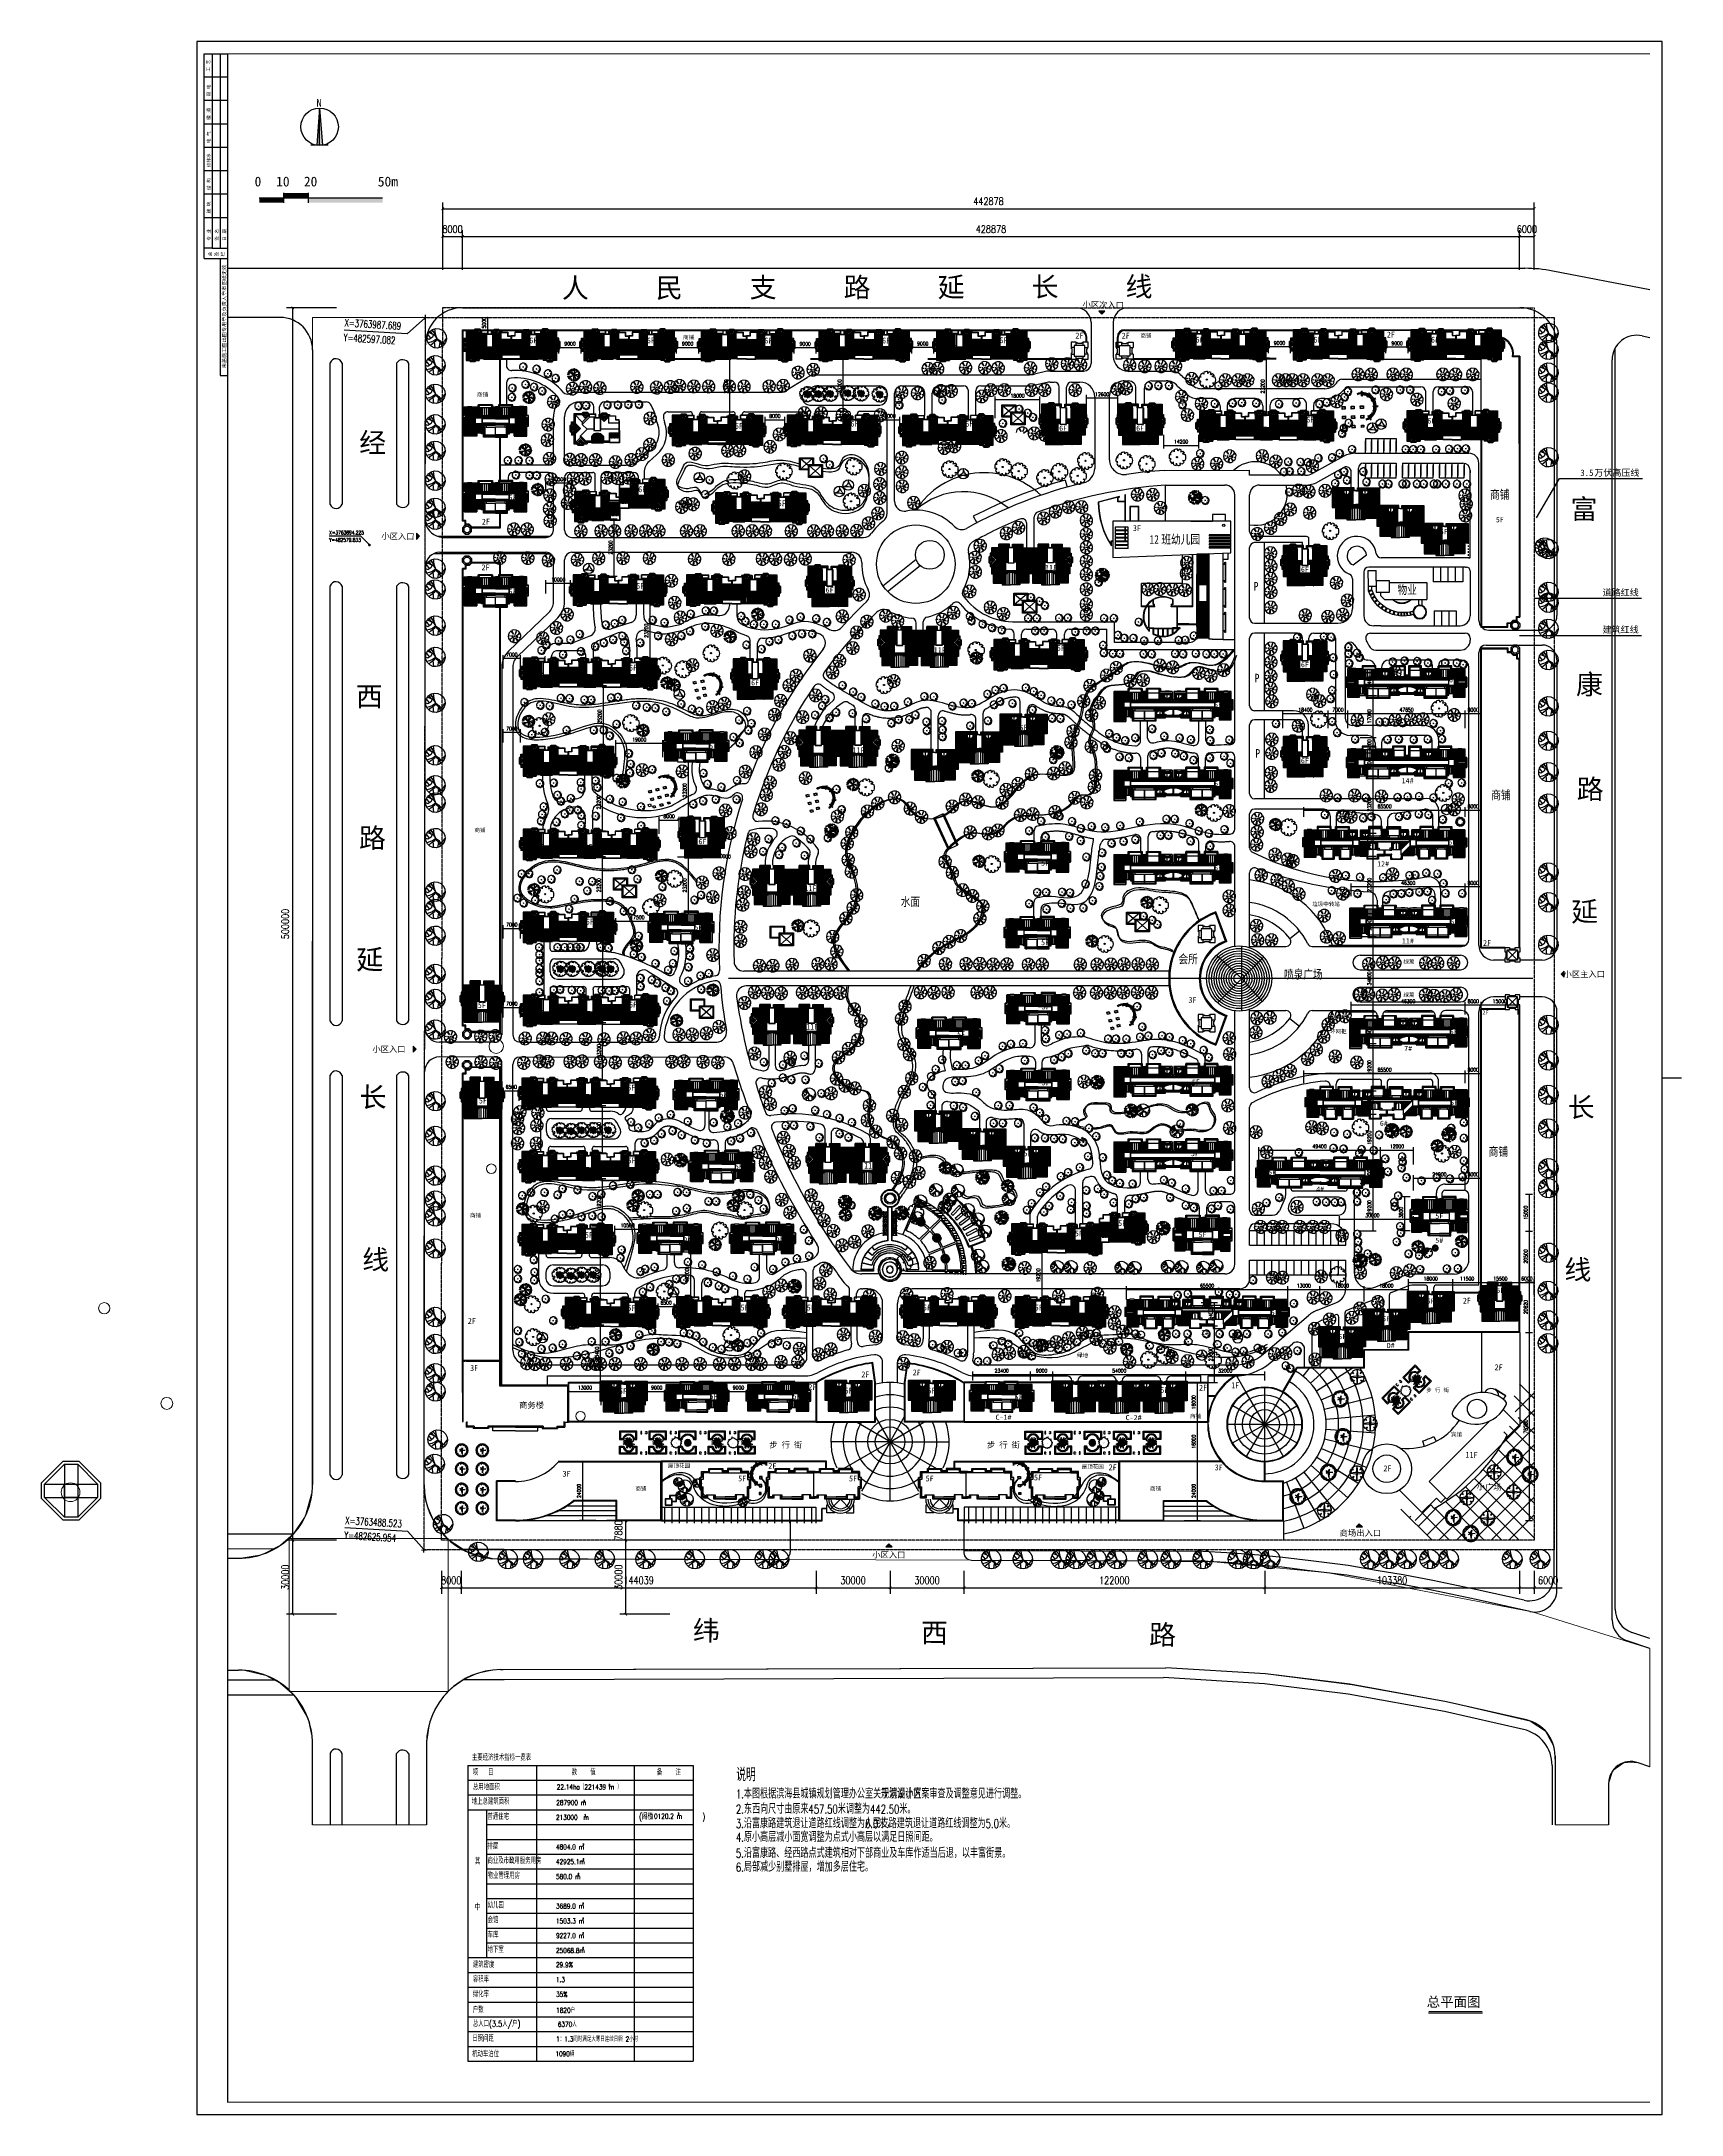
# Model space of a CAD drawing. Extents: x 225694 to 1397201, y -46174 to 794826.
# Drawn here: x 225694 to 891110, y -46174 to 794826 of the extents above; entities that cross this region are included whole.
import ezdxf
from ezdxf.enums import TextEntityAlignment as Align

# ---------------------------------------------------------------- set-up
doc = ezdxf.new("R2010")
doc.units = 0
doc.header["$LTSCALE"] = 0.5
doc.header["$MEASUREMENT"] = 0
doc.linetypes.add('CONTINOUS', pattern=[0])
doc.linetypes.add('X11', pattern=[6, 5, -1])
for name, color, linetype in [('0-PD', 223, 'Continuous'), ('00YD', 35, 'Continuous'), ('08-树', 73, 'Continuous'), ('1', 4, 'Continuous'), ('1-字', 3, 'Continuous'), ('2', 3, 'Continuous'), ('3', 3, 'Continuous'), ('A-DIM', 2, 'Continuous'), ('BZTU', 7, 'Continuous'), ('DL', 2, 'Continuous'), ('H', 9, 'Continuous'), ('KJ', 8, 'Continuous'), ('LAYER2', 4, 'Continuous'), ('NEW', 2, 'Continuous'), ('PUB_DIM', 3, 'Continuous'), ('PUB_TEXT', 7, 'Continuous'), ('STR', 120, 'Continuous'), ('T', 165, 'Continuous'), ('TR', 84, 'Continuous'), ('TREE', 84, 'Continuous'), ('TREE1', 62, 'Continuous'), ('VIS', 9, 'Continuous'), ('WIN', 4, 'Continuous'), ('WINDOW', 3, 'Continuous'), ('ZJ', 7, 'Continuous'), ('商铺', 141, 'Continuous'), ('室外环境', 131, 'Continuous'), ('屋顶', 135, 'Continuous'), ('树', 124, 'Continuous'), ('环境', 64, 'Continuous'), ('红线', 1, 'Continuous'), ('细', 95, 'Continuous'), ('路', 40, 'Continuous'), ('辅助线', 6, 'Continuous')]:
    doc.layers.add(name, color=color, linetype=linetype)
for name, color, linetype, lineweight in [('border', 7, 'Continuous', 0), ('road', 7, 'Continuous', 0), ('road-k', 7, 'Continuous', 0), ('tag', 7, 'Continuous', 0)]:
    doc.layers.add(name, color=color, linetype=linetype, lineweight=lineweight)
doc.layers.get('辅助线').off()
doc.styles.add('163', font='', dxfattribs={"width": 0.99})
doc.styles.add('_TCH_DIM', font='SIMPLEX', dxfattribs={"height": 3.5, "bigfont": 'GBCBIG'})
doc.styles.add('CHINA', font='romans.shx', dxfattribs={"width": 0.7, "bigfont": '复件 hztxt.shx'})
doc.styles.add('DIM', font='', dxfattribs={"width": 0.7})
doc.styles.add('DIM_FONT', font='SIMPLEX.shx', dxfattribs={"width": 0.8})
doc.styles.add('HZ', font='', dxfattribs={"width": 0.8})
doc.styles.add('HZHT', font='', dxfattribs={"width": 0.7})
doc.styles.add('HZST', font='')
doc.styles.get("Standard").update_dxf_attribs({"font": 'rs.shx', "bigfont": 'hztxt.shx'})
doc.styles.add('T1', font='', dxfattribs={"height": 3})
doc.styles.add('等线体', font='')
doc.styles.get('163').set_extended_font_data('宋体')
doc.styles.get('DIM').set_extended_font_data('宋体')
doc.styles.get('HZ').set_extended_font_data('宋体')
doc.styles.get('HZHT').set_extended_font_data('黑体')
doc.styles.get('HZST').set_extended_font_data('宋体')
doc.styles.get('T1').set_extended_font_data('宋体')
doc.styles.get('等线体').set_extended_font_data('黑体')
doc.dimstyles.new('DIMN1000', dxfattribs={"dimscale": 10, "dimtxt": 300, "dimasz": 100, "dimexe": 250, "dimexo": 300, "dimgap": 150, "dimtad": 1, "dimdec": 0, "dimzin": 0, "dimdsep": 46, "dimtxsty": 'DIM_FONT', "dimcen": 0.09, "dimclrt": 7, "dimazin": 2, "dimtfac": 1, "dimtdec": 0, "dimtix": 1, "dimtmove": 2, "dimatfit": 3, "dimfxl": 1, "dimtolj": 1, "dimtzin": 0, "dimarcsym": 0})
doc.dimstyles.new('DIMN500', dxfattribs={"dimscale": 5, "dimtxt": 300, "dimasz": 100, "dimexe": 250, "dimexo": 300, "dimgap": 150, "dimtad": 1, "dimdec": 0, "dimzin": 0, "dimdsep": 46, "dimtxsty": 'DIM_FONT', "dimcen": 0.09, "dimclrt": 7, "dimazin": 2, "dimtfac": 1, "dimtdec": 0, "dimtix": 1, "dimtmove": 2, "dimatfit": 3, "dimfxl": 1, "dimtolj": 1, "dimtzin": 0, "dimarcsym": 0})
pattern_1 = [(0, (-2429662.5, -3656551.4), (0, 476.25), [])]
pattern_2 = [(90, (-2429662.5, -3656551.4), (-476.25, 3e-14), [])]
pattern_3 = [(359.7823729, (-112986185.1, 127660697.1), (-3.8519585, -1014.1194345), []), (269.7823729, (-112986185.1, 127660697.1), (-1524.840987, -1008.342219), [1014.12675, -1014.12675])]
pattern_4 = [(90, (-507428.33, -517200.55), (-375, 2e-14), [])]
pattern_5 = [(0, (-507428.33, -517200.55), (0, 375), [])]
pattern_6 = [(0, (-2428162.5, -3655951.4), (0, 476.25), [])]
pattern_7 = [(90, (-2428162.5, -3655951.4), (-476.25, 3e-14), [])]
pattern_8 = [(90, (-602076885.06, -431117197.85), (-375, 6e-14), [])]
pattern_9 = [(180, (-602079885.06, -431117197.85), (-6e-14, -375), [])]
pattern_10 = [(180, (-602076885.06, -431116867.85), (-6e-14, -375), [])]
pattern_11 = [(90, (-2435411.77, -3682238.7), (-476.25, 3e-14), [])]
pattern_12 = [(0, (-2435411.77, -3682238.7), (0, 476.25), [])]
pattern_13 = [(180, (2993589.46, -2752053), (0, 428.625), [])]
pattern_14 = [(90, (2993589.46, -2752053), (428.625, 3e-14), [])]
pattern_15 = [(180, (-602077103.3, -431085401.15), (-6e-14, -375), [])]

# ---------------------------------------------------------------- blocks, each defined once
blk = doc.blocks.new('A')
blk.add_hatch(color=1).paths.add_polyline_path([(23, 18, 1), (22, 18, 1)])
at = {"color": 7}
for p, q in [((0, 30), (67, 30)), ((0, 0), (0, 30)), ((67, 0), (0, 0)), ((2, 28), (66, 28)), ((2, 2), (2, 28)), ((2, 16), (65, 16)), ((66, 2), (2, 2)), ((66, 28), (66, 2)), ((67, 30), (67, 0))]:
    blk.add_line(p, q, dxfattribs=at)
at = {"color": 3, "style": '163'}
for s, height, p in [('中国建筑行业网络家园；因为专业，所以完美', 1.84, (6, 12)), ('=', 4, (13, 23)), ('编辑部：ivpinfo@service.netease.com', 1.63, (15, 7)), ('网易  NETEASE ', 3.2, (19, 23))]:
    blk.add_text(s, height=height, dxfattribs=at).set_placement(p)
at = {"color": 1, "style": '163'}
for s, height, p in [('网易  建筑   co.163.com', 2.27, (14, 17)), ('本图纸由浩辰ICAD软件提供技术支持', 1.49, (18, 3))]:
    blk.add_text(s, height=height, dxfattribs=at).set_placement(p)
at = {"color": 3, "style": '163', "text_generation_flag": 2}
blk.add_text('=', height=4, dxfattribs=at).set_placement((54, 23))
blk = doc.blocks.new('建筑图纸图签')
at = {"xscale": 500, "yscale": 500, "zscale": 500}
blk.add_blockref('A', (-18157, -7245), dxfattribs=at)
blk = doc.blocks.new('含笑')
at = {"layer": '树'}
for p, q in [((-846, 434), (-632, 458)), ((-632, 458), (-789, 543)), ((-789, 543), (-789, 543))]:
    blk.add_line(p, q, dxfattribs=at)
blk.add_circle((27, 148), 69.3, dxfattribs=at)
for centre, radius, start, end in [((74, 115), 974, 160.84261, 187.275), ((74, 115), 956, 126.07508, 153.62454), ((-556, 485), 407, 48.52033, 80.51513), ((74, 115), 966, 89.33215, 114.38564), ((-501, 833), 236, 343.65549, 39.76), ((-228, 923), 350, 352.07749, 26.61284), ((-64, 1178), 366, 304.18683, 338.5411), ((74, 115), 963, 62.87665, 77.70213), ((234, 973), 279, 315.84539, 359.76505), ((-354, 3609), 2962, 285.43975, 290.70994), ((837, 188), 424, 83.53226, 121.6544), ((1829, 3902), 3566, 250.08649, 256.34511), ((74, 115), 950, 31.40984, 49.47525), ((74, 115), 968, 340.33073, 19.42997), ((-1018, -1601), 1597, 77.37282, 85.46489), ((81, -798), 1065, 134.77817, 147.33147), ((74, 115), 951, 200.8103, 231.43916), ((-366, -610), 158, 97.74104, 188.81075), ((-2361, -834), 2010, 2.94646, 10.92381), ((74, 115), 947, 243.14983, 261.83562), ((316, -694), 400, 160.60085, 199.39915), ((271, -539), 323, 186.19115, 248.49517), ((74, 115), 957, 274.72362, 290.3277), ((626, -573), 297, 170.63138, 220.62782), ((680, -105), 545, 230.45823, 263.10928), ((74, 115), 933, 305.39404, 326.24638), ((738, 952), 1190, 266.7455, 282.01463), ((89, -1036), 989, 39.65359, 53.99299)]:
    blk.add_arc(centre, radius, start, end, dxfattribs=at)
blk = doc.blocks.new('腊梅')
at = {"layer": '08-树', "color": 125}
blk.add_lwpolyline([(-426, 1231, -0.5215159), (-1406, -183, -0.1624176), (522, -406, -0.1197848), (-426, 1231, -2.5583611)], format="xyb", dxfattribs=at)
blk.add_lwpolyline([(-416, 159, 53.6, 53.6, 1), (-363, 159, 53.6, 53.6, 1)], format="xyseb", close=True, dxfattribs=at)
blk.add_circle((-389, 159), 1072, dxfattribs=at)
blk = doc.blocks.new('批杷')
at = {"layer": '08-树', "color": 124}
for p, q in [((-2459, 222), (-2459, 340)), ((-2340, 954), (-2143, 1291)), ((-2080, 1437), (-1981, 1580)), ((-1806, 1311), (-2080, 1437)), ((-1981, 1580), (-1812, 1455)), ((-1950, 1675), (-1841, 1796)), ((-1812, 1455), (-1950, 1675)), ((-1841, 1796), (-1506, 1373)), ((-1530, 1034), (-1806, 1311)), ((-1799, 1818), (-1731, 1918)), ((-1597, 1630), (-1799, 1818)), ((-1731, 1918), (-1248, 1412)), ((-1618, 1567), (-1597, 1630)), ((-1506, 1373), (-1618, 1567)), ((-1537, 1977), (-1438, 2120)), ((-1504, 1809), (-1537, 1977)), ((-1312, 1034), (-1530, 1034)), ((-1506, 1373), (-1248, 1412)), ((-1351, 1689), (-1504, 1809)), ((-1438, 2120), (-1325, 1821)), ((-1248, 1412), (-1351, 1689)), ((-1344, 2194), (-1224, 2295)), ((-1333, 2120), (-1344, 2194)), ((-1325, 1821), (-1333, 2120)), ((-1095, 717), (-1312, 1034)), ((-1248, 1412), (-1154, 1152)), ((-1224, 2295), (-1200, 1990)), ((-1206, 2233), (-1054, 2316)), ((-1200, 1990), (-1137, 1917)), ((-1154, 1152), (-877, 816)), ((-1137, 1917), (-1099, 1765)), ((-1099, 1765), (-982, 1692)), ((-640, 538), (-1095, 717)), ((-1054, 2316), (-959, 2128)), ((-983, 2387), (-831, 2446)), ((-959, 2128), (-983, 2387)), ((-982, 1692), (-335, 346)), ((-877, 816), (-699, 855)), ((-831, 2446), (-723, 1917)), ((-784, 2446), (-678, 2505)), ((-689, 2188), (-784, 2446)), ((-735, 2140), (-689, 2188)), ((-723, 1917), (-735, 2140)), ((-699, 855), (-640, 538)), ((-678, 2505), (-475, 1835)), ((-640, 538), (-264, 261)), ((-524, 2306), (-478, 2470)), ((-441, 2129), (-524, 2306)), ((-478, 2470), (-326, 2553)), ((-475, 1835), (-441, 2129)), ((-326, 2553), (-360, 2236)), ((-360, 2236), (-231, 2506)), ((-231, 2506), (-208, 2577)), ((-208, 2577), (-55, 2613)), ((-148, 2236), (-183, 2083)), ((-183, 2083), (-111, 1966)), ((-55, 2613), (-172, 2330)), ((-172, 2330), (-148, 2236)), ((1182, 1542), (102, 510)), ((296, 2576), (142, 2607)), ((1708, -563), (393, 145)), ((601, 2507), (767, 2457)), ((767, 2457), (700, 2258)), ((700, 2258), (866, 2457)), ((1016, 2391), (717, 1941)), ((717, 1941), (866, 2108)), ((1166, 2324), (833, 1708)), ((833, 1708), (1066, 1891)), ((866, 2457), (1016, 2391)), ((866, 2108), (933, 2108)), ((933, 2108), (1049, 2357)), ((1049, 2357), (1166, 2324)), ((1066, 1891), (1132, 2074)), ((1132, 2074), (1282, 2158)), ((1215, 1675), (1182, 1542)), ((1448, 2108), (1199, 1908)), ((1199, 1908), (1481, 2008)), ((1348, 1758), (1215, 1675)), ((1282, 2158), (1448, 2108)), ((1398, 1841), (1348, 1758)), ((1681, 1958), (1398, 1841)), ((1556, 1354), (1424, 1318)), ((1481, 2008), (1548, 2041)), ((1548, 2041), (1681, 1958)), ((1636, 1489), (1556, 1354)), ((2206, 1320), (1599, 973)), ((1599, 973), (1776, 1210)), ((1718, 1541), (1636, 1489)), ((1828, 1826), (1718, 1541)), ((1776, 1210), (1957, 1281)), ((1789, 1343), (1882, 1628)), ((1983, 1597), (1789, 1343)), ((1914, 1695), (1828, 1826)), ((2276, 1172), (1834, 862)), ((1834, 862), (1997, 1016)), ((1882, 1628), (1914, 1695)), ((2464, -143), (1944, 3)), ((1944, 3), (2149, -88)), ((1957, 1281), (2037, 1432)), ((2037, 1432), (1983, 1597)), ((1995, 1082), (2242, 1205)), ((1997, 1016), (1995, 1082)), ((2151, 853), (2346, 1024)), ((2349, 925), (2151, 853)), ((2242, 1205), (2206, 1320)), ((2450, 115), (2240, 117)), ((2240, 117), (2481, 20)), ((2346, 1024), (2276, 1172)), ((2403, 760), (2349, 925)), ((2447, 288), (2450, 115)), ((2481, 20), (2464, -143)), ((-2383, -509), (-2442, -364)), ((-2442, -364), (-2145, -435)), ((-2310, -521), (-2383, -509)), ((-2342, -622), (-2022, -607)), ((-2236, -760), (-2342, -622)), ((-2022, -607), (-2310, -521)), ((-2240, -963), (-1609, -660)), ((-2166, -1058), (-2240, -963)), ((-2067, -780), (-2236, -760)), ((-1925, -924), (-2166, -1058)), ((-2158, -1104), (-1652, -917)), ((-2076, -1246), (-2158, -1104)), ((-2145, -435), (-2055, -397)), ((-1825, -1182), (-2076, -1246)), ((-1905, -671), (-2067, -780)), ((-2055, -397), (-1899, -408)), ((-1996, -1305), (-1825, -1182)), ((-1891, -1443), (-1996, -1305)), ((-1871, -963), (-1925, -924)), ((-1609, -660), (-1905, -671)), ((-1899, -408), (-1794, -320)), ((-1652, -917), (-1871, -963)), ((-1825, -1182), (-1154, -571)), ((-1794, -320), (-313, -120)), ((-1431, -1818), (-1589, -1719)), ((-1154, -571), (-313, -120)), ((-837, -2135), (-1055, -2036)), ((-290, -2343), (-130, -2083)), ((-133, -2333), (-290, -2343)), ((-138, -1986), (-80, -1841)), ((-130, -2083), (-138, -1986)), ((-99, -2267), (-133, -2333)), ((-131, -1714), (136, -244)), ((-80, -1841), (-131, -1714)), ((71, -2020), (-99, -2267)), ((-14, -2328), (71, -2020)), ((150, -2270), (-14, -2328)), ((222, -2115), (150, -2270)), ((249, -1643), (169, -1928)), ((169, -1928), (222, -2115)), ((342, -2337), (249, -1643)), ((456, -2295), (342, -2337)), ((457, -1986), (403, -2025)), ((403, -2025), (456, -2295)), ((480, -1763), (457, -1986)), ((502, -2303), (480, -1763)), ((662, -2269), (502, -2303)), ((679, -2009), (662, -2269)), ((743, -2210), (679, -2009)), ((907, -2153), (743, -2210)), ((1321, -1348), (1197, -1290)), ((1377, -1495), (1321, -1348)), ((1449, -1560), (1377, -1495)), ((1429, -980), (1563, -1244)), ((1968, -1427), (1429, -980)), ((1508, -1860), (1449, -1560)), ((1615, -1746), (1508, -1860)), ((1553, -1378), (1596, -1674)), ((1700, -1661), (1553, -1378)), ((1563, -1244), (1729, -1345)), ((1596, -1674), (1615, -1746)), ((1680, -912), (1814, -1091)), ((2062, -1293), (1680, -912)), ((1782, -1508), (1700, -1661)), ((1845, -553), (1708, -563)), ((1729, -1345), (1782, -1508)), ((2447, -305), (1759, -180)), ((1759, -180), (2005, -344)), ((1814, -1091), (1801, -1156)), ((1801, -1156), (2023, -1319)), ((1965, -654), (1845, -553)), ((2060, -676), (1965, -654)), ((2023, -1319), (1968, -1427)), ((1994, -957), (2157, -1159)), ((2176, -1062), (1994, -957)), ((2005, -344), (2199, -351)), ((2258, -908), (2060, -676)), ((2329, -641), (2062, -466)), ((2062, -466), (2244, -703)), ((2157, -1159), (2062, -1293)), ((2149, -88), (2169, -151)), ((2169, -151), (2443, -185)), ((2258, -908), (2176, -1062)), ((2199, -351), (2325, -467)), ((2244, -703), (2296, -756)), ((2296, -756), (2258, -908)), ((2325, -467), (2329, -641)), ((2443, -185), (2447, -305))]:
    blk.add_line(p, q, dxfattribs=at)
for points in [[(-2459, 340), (-2083, 439), (-1787, 420), (-1965, 538), (-2123, 519), (-2182, 677), (-2360, 756), (-2340, 954), (-2202, 915), (-2083, 657), (-1945, 776), (-1767, 598), (-1925, 915), (-2024, 954), (-2063, 1133), (-2143, 1291)], [(-2103, 439), (-2281, 162), (-2459, 222)], [(-2143, 538), (-2419, 558)], [(-2024, 974), (-2202, 1014), (-2321, 1034)], [(252, 1958), (468, 2540), (268, 2590), (268, 2357), (185, 2607), (102, 2640), (252, 1958)], [(119, 527), (102, 510), (119, 1126), (235, 1375), (252, 1958)], [(119, 527), (451, 1026), (650, 1093), (883, 1442), (1249, 1908)], [(414, 135), (393, 145), (984, 320), (1257, 286), (1816, 451)], [(414, 135), (992, -27), (1117, -196), (1521, -309), (2077, -513)], [(1816, 451), (2437, 425), (2423, 630), (2201, 558), (2413, 714), (2419, 804), (1816, 451)], [(-1589, -1719), (-1352, -1442)], [(-1332, -1462), (-1371, -1601), (-1431, -1818)], [(-1352, -1442), (-1095, -1422), (-976, -1185)], [(-1095, -1403), (-1015, -1640)], [(-1015, -1640), (-1095, -1878), (-1055, -2036)], [(-1035, -1601), (-837, -1838), (-837, -2135)], [(133, -267), (157, -867), (35, -1038), (52, -1457), (30, -2049)], [(133, -267), (136, -244), (485, -752), (537, -1022), (866, -1503)], [(866, -1503), (1034, -2102), (1225, -2025), (1088, -1836), (1302, -1989), (1388, -1967), (866, -1503)]]:
    blk.add_lwpolyline(points, dxfattribs=at)
for points in [[(-14, -172), (-197, -89), (-330, 44), (-280, 277), (-147, 344), (-64, 427), (102, 360), (119, 244), (119, 144), (185, 27), (52, -56), (36, -139)], [(-35, -51), (-138, -31), (-178, 9), (-178, 88), (-187, 117), (-207, 191), (-138, 236), (-109, 300), (-20, 290), (5, 330), (34, 270), (59, 251), (54, 147), (103, 93), (103, 48), (79, 38), (64, -11), (39, -26), (24, -51)], [(-114, 33), (-138, 78), (-138, 132), (-104, 196), (-99, 226), (-54, 246), (-40, 201), (-15, 206), (-5, 191), (20, 157), (29, 127), (29, 97), (15, 48), (10, 33), (-5, 18), (-25, 18), (-25, -1), (-64, -1), (-69, 18), (-79, 28)], [(-74, 112), (-64, 167), (-40, 172), (-30, 152), (-10, 132), (-10, 107), (-30, 93), (-30, 78), (-49, 83), (-74, 93)]]:
    blk.add_lwpolyline(points, close=True, dxfattribs=at)
blk = doc.blocks.new('棕榈')
at = {"layer": '树', "color": 64, "linetype": 'Continuous'}
for p, q in [((-995, 530), (-1146, 45)), ((-1146, 45), (-738, -11)), ((-688, 831), (-995, 530)), ((-566, 808), (-688, 831)), ((-196, 270), (-566, 808)), ((-172, 1067), (-553, 940)), ((-553, 940), (-196, 270)), ((336, 1025), (-172, 1067)), ((0, -192), (0, 0)), ((127, 220), (373, 813)), ((270, 808), (127, 220)), ((1056, 402), (209, -50)), ((209, -50), (863, 371)), ((373, 813), (270, 808)), ((360, 916), (336, 1025)), ((426, 996), (360, 916)), ((717, 842), (426, 996)), ((715, 357), (953, 551)), ((863, 371), (715, 357)), ((953, 551), (717, 842)), ((1170, 85), (1056, 402)), ((1159, -278), (1170, 85)), ((-738, -11), (-1159, -58)), ((-1159, -58), (-1080, -495)), ((-1080, -495), (-990, -683)), ((-990, -683), (-193, -267)), ((-193, -267), (-937, -763)), ((-937, -763), (-662, -1041)), ((-662, -1041), (-294, -1205)), ((-537, -32), (-487, -82)), ((-265, -48), (-537, -32)), ((-487, -82), (-265, -48)), ((-294, -1205), (-73, -388)), ((-73, -388), (-180, -1239)), ((-180, -1239), (275, -1218)), ((88, -84), (-103, -84)), ((177, -127), (611, -294)), ((625, -185), (177, -127)), ((633, -1004), (193, -363)), ((193, -363), (770, -961)), ((275, -1218), (627, -1072)), ((627, -1072), (590, -1004)), ((590, -1004), (633, -1004)), ((611, -294), (625, -185)), ((770, -961), (1003, -707)), ((863, -297), (1159, -278)), ((1130, -424), (863, -297)), ((1003, -707), (1130, -424))]:
    blk.add_line(p, q, dxfattribs=at)
blk = doc.blocks.new('栾树')
at = {"layer": '树', "color": 3}
for points in [[(-2092, 606), (-1919, 623), (-2053, 722)], [(-1835, 447), (-1520, 475), (-1760, 673)], [(-1493, 1564), (-1335, 1492), (-1401, 1644)], [(-1350, 1297), (-1064, 1164), (-1173, 1456)], [(-506, 1792), (-324, 1533), (-272, 1840)], [(-496, 2093), (-395, 1952), (-376, 2117)], [(473, 1797), (501, 1482), (699, 1722)], [(632, 2054), (649, 1881), (748, 2015)], [(1323, 1313), (1190, 1026), (1482, 1135)], [(1590, 1455), (1518, 1297), (1670, 1363)], [(1818, 468), (1559, 286), (1866, 234)], [(2119, 458), (1978, 357), (2144, 338)], [(-2131, -522), (-1990, -421), (-2155, -402)], [(-1829, -532), (-1571, -350), (-1878, -298)], [(-1601, -1519), (-1530, -1361), (-1682, -1427)], [(-1335, -1376), (-1202, -1090), (-1494, -1199)], [(-644, -2118), (-661, -1945), (-760, -2079)], [(-485, -1861), (-512, -1546), (-711, -1786)], [(494, -1855), (313, -1597), (260, -1904)], [(484, -2157), (383, -2016), (364, -2181)], [(1339, -1361), (1052, -1228), (1161, -1520)], [(1481, -1627), (1323, -1556), (1389, -1708)], [(1823, -511), (1508, -539), (1748, -737)], [(2080, -670), (1907, -687), (2041, -786)]]:
    blk.add_lwpolyline(points, dxfattribs=at)
at = {"layer": '树', "color": 32}
for points in [[(-282, 76), (-614, 450), (-268, 191), (-37, 263), (295, 854), (136, 249), (237, 47), (1175, -11), (179, -97), (107, -1380), (50, -328), (-123, -184), (-585, -270), (-210, -69), (-268, 133)], [(-80, -270), (-268, 18), (-66, 249), (194, 148), (252, -169), (122, -429), (-95, -270)], [(6, 104), (151, -11), (122, -126), (64, -227), (-109, -54), (-95, 61), (93, 76)], [(93, 76), (50, -97), (-37, -40)]]:
    blk.add_lwpolyline(points, dxfattribs=at)
at = {"layer": '树', "color": 3}
for radius, start, end in [(2181, 162.98727, 189.77129), (2181, 132.98727, 159.77129), (1891, 165.32437, 188.10057), (1891, 135.32437, 158.10057), (2181, 102.98727, 129.77129), (1891, 105.32437, 128.10057), (2181, 72.98727, 99.77129), (1891, 75.32437, 98.10057), (1891, 45.32437, 68.10057), (2181, 42.98727, 69.77129), (1891, 15.32437, 38.10057), (2181, 12.98727, 39.77129), (1891, 345.32437, 8.10057), (2181, 342.98727, 9.77129), (2181, 192.98727, 219.77129), (1891, 195.32437, 218.10057), (2181, 222.98727, 249.77129), (1891, 225.32437, 248.10057), (2181, 252.98727, 279.77129), (1891, 255.32437, 278.10057), (2181, 282.98727, 309.77129), (1891, 285.32437, 308.10057), (1891, 315.32437, 338.10057), (2181, 312.98727, 339.77129)]:
    blk.add_arc((-6, -32), radius, start, end, dxfattribs=at)
blk = doc.blocks.new('_ArchTick')
at = {"color": 0, "linetype": 'ByBlock'}
blk.add_lwpolyline([(-0.5, -0.5, 0.4, 0.4, 0), (0.5, 0.5, 0.4, 0.4, 0)], format="xyseb", dxfattribs=at)
blk = doc.blocks.new('*U82')
at = {"color": 0, "lineweight": -2}
for p, q in [((450591, 218789), (444044, 218789)), ((445294, 194789), (445294, 218789)), ((445294, 194789), (445294, 218789)), ((450591, 194789), (444044, 194789))]:
    blk.add_line(p, q, dxfattribs=at)
at = {"layer": 'DEFPOINTS', "color": 0}
for p in [(452091, 218789), (452091, 194789)]:
    blk.add_point(p, dxfattribs=at)
at = {"color": 0, "lineweight": -2, "xscale": 500, "yscale": 500, "zscale": 500}
for p, rotation in [((445294, 218789), 90), ((445294, 194789), 270)]:
    blk.add_blockref('_ArchTick', p, dxfattribs=dict(at, rotation=rotation))
at = {"color": 7, "insert": (443794, 206789), "char_height": 1500, "width": 0.000000001, "attachment_point": 5, "rotation": 90, "style": 'DIM_FONT'}
blk.add_mtext('\\A1;24000', dxfattribs=at)
blk = doc.blocks.new('银杏')
at = {"layer": '树'}
for p, q in [((-2494, 659), (-2376, 771)), ((-2392, 624), (-2494, 659)), ((-2328, 537), (-2392, 624)), ((-2376, 771), (-1995, 646)), ((-2357, 1231), (-2239, 1343)), ((-2256, 1196), (-2357, 1231)), ((-2197, 626), (-2276, 444)), ((-2276, 444), (-2162, 416)), ((-2259, 965), (-2192, 1109)), ((-2212, 762), (-2259, 965)), ((-2192, 1109), (-2256, 1196)), ((-2239, 1343), (-1859, 1218)), ((-2180, 764), (-2212, 762)), ((-2018, 450), (-2197, 626)), ((-2030, 848), (-2180, 764)), ((-1976, 168), (-2166, 276)), ((-2162, 416), (-2009, 287)), ((-2061, 1197), (-2140, 1016)), ((-2140, 1016), (-2026, 987)), ((-2083, 1544), (-2043, 1655)), ((-1993, 1335), (-2083, 1544)), ((-2080, 857), (-1962, 968)), ((-1979, 821), (-2080, 857)), ((-1881, 1022), (-2061, 1197)), ((-2043, 1655), (-1862, 1582)), ((-1839, 740), (-2030, 848)), ((-2026, 987), (-1873, 859)), ((-1995, 646), (-2018, 450)), ((-2009, 287), (-1897, 410)), ((-1803, 1402), (-1993, 1335)), ((-1982, 590), (-1915, 735)), ((-1935, 388), (-1982, 590)), ((-1915, 735), (-1979, 821)), ((-1806, 246), (-1976, 168)), ((-1962, 968), (-1582, 843)), ((-1903, 390), (-1935, 388)), ((-1753, 473), (-1903, 390)), ((-1897, 410), (-1806, 246)), ((-1859, 1218), (-1881, 1022)), ((-1873, 859), (-1761, 982)), ((-1784, 823), (-1863, 641)), ((-1863, 641), (-1749, 613)), ((-1779, 2121), (-1842, 2086)), ((-1842, 2086), (-1809, 1967)), ((-1670, 818), (-1839, 740)), ((-1809, 1967), (-1796, 1913)), ((-1679, 1285), (-1803, 1402)), ((-1801, 161), (-1683, 273)), ((-1700, 126), (-1801, 161)), ((-1728, 1313), (-1791, 1278)), ((-1791, 1278), (-1757, 1159)), ((-1604, 647), (-1784, 823)), ((-1740, 1990), (-1779, 2121)), ((-1744, 1105), (-1774, 1012)), ((-1774, 1012), (-1761, 989)), ((-1761, 989), (-1673, 977)), ((-1761, 982), (-1670, 818)), ((-1757, 1159), (-1744, 1105)), ((-1562, 365), (-1753, 473)), ((-1749, 613), (-1596, 484)), ((-1688, 1927), (-1740, 1990)), ((-1688, 1182), (-1728, 1313)), ((-1703, -105), (-1635, 39)), ((-1635, 39), (-1700, 126)), ((-1683, 2006), (-1688, 1927)), ((-1637, 1119), (-1688, 1182)), ((-1683, 273), (-1302, 148)), ((-1632, 1198), (-1637, 1119)), ((-1596, 484), (-1484, 607)), ((-1504, 128), (-1584, -54)), ((-1393, 444), (-1562, 365)), ((-1517, 1139), (-1556, 1210)), ((-1422, 1085), (-1517, 1139)), ((-1325, -48), (-1504, 128)), ((-1302, 148), (-1325, -48)), ((-1032, 733), (-925, 716)), ((1075, 115), (986, 324)), ((1026, 434), (1207, 361)), ((1266, 182), (1075, 115)), ((1207, 361), (1450, 200)), ((1390, 65), (1266, 182)), ((1291, 513), (1345, 441)), ((1345, 441), (1409, 354)), ((1450, 200), (1390, 65)), ((1409, 354), (1469, 406)), ((1481, 30), (1453, -18)), ((1469, 406), (1560, 310)), ((1471, 517), (1479, 598)), ((1530, 569), (1471, 517)), ((1542, 137), (1481, 30)), ((1662, 614), (1530, 569)), ((1611, 118), (1542, 137)), ((1546, -3), (1611, 118)), ((1560, 310), (1599, 341)), ((1570, 446), (1592, 524)), ((1599, 341), (1570, 446)), ((1592, 524), (1657, 491)), ((1663, 263), (1656, 237)), ((1656, 237), (1710, 166)), ((1657, 491), (1678, 513)), ((1678, 513), (1662, 614)), ((1751, 307), (1663, 263)), ((1710, 166), (1774, 78)), ((1779, 354), (1751, 307)), ((1840, 462), (1779, 354)), ((1834, 130), (1926, 35)), ((1904, 68), (1835, 87)), ((1836, 241), (1844, 322)), ((1896, 293), (1836, 241)), ((1839, -53), (1904, 68)), ((1909, 442), (1840, 462)), ((1841, 692), (1909, 836)), ((1888, 489), (1841, 692)), ((1844, 322), (1909, 442)), ((1861, 1070), (2241, 945)), ((1920, 491), (1888, 489)), ((1957, 1990), (1896, 1865)), ((2028, 339), (1896, 293)), ((2070, 575), (1920, 491)), ((1926, 35), (1964, 65)), ((1935, 171), (1957, 248)), ((1964, 65), (1935, 171)), ((2040, 1929), (1957, 1990)), ((1957, 248), (2022, 215)), ((2040, 924), (1960, 743)), ((1960, 743), (2075, 715)), ((1967, 1706), (2100, 1703)), ((1971, 1876), (2040, 1899)), ((2105, 1752), (2010, 1806)), ((2022, 215), (2043, 237)), ((2043, 237), (2028, 339)), ((2040, 1899), (2040, 1929)), ((2219, 749), (2040, 924)), ((2261, 467), (2070, 575)), ((2075, 715), (2228, 586)), ((2100, 1703), (2105, 1752)), ((2100, 39), (2141, 149)), ((2190, -170), (2100, 39)), ((2141, 149), (2322, 76)), ((2241, 945), (2219, 749)), ((2231, 1413), (2226, 1333)), ((2228, 586), (2339, 709)), ((2292, 1538), (2231, 1413)), ((2242, 849), (2234, 823)), ((2234, 823), (2288, 752)), ((2329, 894), (2242, 849)), ((2318, 508), (2255, 474)), ((2255, 474), (2288, 355)), ((2430, 545), (2261, 467)), ((2302, 301), (2271, 208)), ((2271, 208), (2284, 184)), ((2284, 184), (2373, 173)), ((2288, 752), (2352, 665)), ((2288, 355), (2302, 301)), ((2375, 1477), (2292, 1538)), ((2303, 1254), (2436, 1251)), ((2307, 1424), (2376, 1447)), ((2346, 1354), (2307, 1424)), ((2357, 378), (2318, 508)), ((2357, 941), (2329, 894)), ((2339, 709), (2430, 545)), ((2441, 1300), (2346, 1354)), ((2352, 665), (2412, 717)), ((2418, 1049), (2357, 941)), ((2409, 314), (2357, 378)), ((2373, 173), (2480, 156)), ((2376, 1447), (2375, 1477)), ((2414, 394), (2409, 314)), ((2412, 717), (2504, 621)), ((2414, 827), (2422, 909)), ((2474, 880), (2414, 827)), ((2475, 519), (2414, 394)), ((2487, 1029), (2418, 1049)), ((2422, 909), (2487, 1029)), ((2436, 1251), (2441, 1300)), ((2606, 925), (2474, 880)), ((2558, 458), (2475, 519)), ((2480, 156), (2486, 235)), ((2486, 235), (2618, 232)), ((2490, 405), (2558, 428)), ((2529, 335), (2490, 405)), ((2504, 621), (2542, 652)), ((2513, 757), (2535, 834)), ((2542, 652), (2513, 757)), ((2624, 281), (2529, 335)), ((2535, 834), (2600, 802)), ((2558, 428), (2558, 458)), ((2600, 802), (2621, 824)), ((2621, 824), (2606, 925)), ((2618, 232), (2624, 281)), ((-2057, -91), (-2057, -60)), ((-1655, -308), (-1703, -105)), ((-1624, -306), (-1655, -308)), ((-1474, -222), (-1624, -306)), ((-1584, -54), (-1469, -82)), ((-1283, -330), (-1474, -222)), ((-1469, -82), (-1316, -211)), ((-1316, -211), (-1204, -88)), ((-1114, -251), (-1283, -330)), ((-1204, -88), (-1114, -251)), ((-1177, -1203), (-1135, -979)), ((-1135, -979), (-1041, -910)), ((-1041, -910), (-930, -1071)), ((325, -413), (443, -302)), ((426, -448), (325, -413)), ((423, -679), (490, -535)), ((490, -535), (426, -448)), ((443, -302), (823, -427)), ((652, -797), (502, -880)), ((770, -1087), (683, -1132)), ((749, -124), (867, -13)), ((851, -160), (749, -124)), ((799, -1040), (770, -1087)), ((860, -932), (799, -1040)), ((823, -427), (801, -622)), ((809, -786), (921, -662)), ((1012, -826), (843, -905)), ((848, -391), (915, -246)), ((895, -593), (848, -391)), ((915, -246), (851, -160)), ((856, -1153), (864, -1072)), ((915, -1101), (856, -1153)), ((928, -952), (860, -932)), ((864, -1072), (928, -952)), ((867, -13), (1248, -138)), ((926, -591), (895, -593)), ((1047, -1055), (915, -1101)), ((921, -662), (1012, -826)), ((1077, -508), (926, -591)), ((1046, -158), (967, -340)), ((967, -340), (1081, -368)), ((1025, -1624), (1139, -1652)), ((1225, -334), (1046, -158)), ((1063, -1157), (1047, -1055)), ((1267, -616), (1077, -508)), ((1277, -702), (1214, -737)), ((1354, -1538), (1264, -1328)), ((1305, -1218), (1486, -1291)), ((1365, -62), (1358, -88)), ((1453, -18), (1365, -62)), ((1662, -709), (1754, -805)), ((1762, -1019), (1700, -1054)), ((1700, -1054), (1733, -1173)), ((1746, -1227), (1716, -1320)), ((1733, -1173), (1746, -1227)), ((1754, -805), (1792, -774)), ((1802, -1150), (1762, -1019)), ((1792, -774), (1763, -669)), ((1853, -1213), (1802, -1150)), ((1859, -1134), (1853, -1213)), ((1920, -1008), (1859, -1134)), ((1924, -715), (1877, -513)), ((2023, -36), (1891, -81)), ((1896, -135), (2277, -260)), ((2003, -1069), (1920, -1008)), ((1955, -713), (1924, -715)), ((1930, -1293), (2063, -1295)), ((1934, -1122), (2003, -1100)), ((1973, -1193), (1934, -1122)), ((2004, -715), (1942, -750)), ((1953, -127), (2017, -159)), ((2106, -630), (1955, -713)), ((1958, -1015), (1971, -1039)), ((2068, -1247), (1973, -1193)), ((2003, -1100), (2003, -1069)), ((2017, -159), (2039, -138)), ((2039, -138), (2023, -36)), ((2060, -1051), (2167, -1068)), ((2063, -1295), (2068, -1247)), ((2254, -456), (2075, -280)), ((2110, -490), (2263, -619)), ((2167, -1068), (2172, -988)), ((2172, -988), (2305, -991)), ((2381, -103), (2190, -170)), ((2277, -260), (2254, -456)), ((2263, -619), (2375, -496)), ((2466, -659), (2296, -738)), ((2305, -991), (2311, -942)), ((2375, -496), (2466, -659))]:
    blk.add_line(p, q, dxfattribs=at)
at = {"layer": '树', "color": 76}
for p, q in [((-2481, 154), (-2441, 265)), ((-2391, -55), (-2481, 154)), ((-2441, 265), (-2260, 192)), ((-2395, 393), (-2328, 537)), ((-2348, 190), (-2395, 393)), ((-2201, 12), (-2391, -55)), ((-2316, 192), (-2348, 190)), ((-2166, 276), (-2316, 192)), ((-2260, 192), (-2017, 30)), ((-2077, -105), (-2201, 12)), ((-2140, 1), (-2201, -125)), ((-2057, -60), (-2140, 1)), ((-2017, 30), (-2077, -105)), ((-2298, -10), (-2360, -45)), ((-2360, -45), (-2327, -164)), ((-2258, -141), (-2298, -10)), ((-2207, -204), (-2258, -141)), ((-2243, -346), (-2135, -363)), ((-2201, -125), (-2207, -204)), ((-2135, -363), (-2130, -284)), ((-2073, -405), (-2134, -530)), ((-2130, -284), (-1997, -286)), ((-2126, -113), (-2057, -91)), ((-2087, -184), (-2126, -113)), ((-2120, -1035), (-2079, -811)), ((-1924, -1086), (-2120, -1035)), ((-1992, -238), (-2087, -184)), ((-2079, -811), (-1984, -742)), ((-1990, -466), (-2073, -405)), ((-2063, -689), (-1930, -692)), ((-2059, -519), (-1990, -496)), ((-2020, -589), (-2059, -519)), ((-1924, -643), (-2020, -589)), ((-1997, -286), (-1992, -238)), ((-1990, -496), (-1990, -466)), ((-1984, -742), (-1874, -903)), ((-1930, -692), (-1924, -643)), ((-1886, -1252), (-1924, -1086)), ((-1761, -1172), (-1886, -1252)), ((-1874, -903), (-1761, -1172)), ((-1534, -1552), (-1494, -1442)), ((-1444, -1762), (-1534, -1552)), ((-1494, -1442), (-1313, -1515)), ((-1254, -1695), (-1444, -1762)), ((-1376, -1358), (-1336, -1248)), ((-1286, -1568), (-1376, -1358)), ((-1336, -1248), (-1155, -1321)), ((-1096, -1501), (-1286, -1568)), ((-981, -1253), (-1177, -1203)), ((-1155, -1321), (-912, -1483)), ((-972, -1618), (-1096, -1501)), ((-931, -1608), (-994, -1643)), ((-994, -1643), (-961, -1762)), ((-943, -1419), (-981, -1253)), ((-947, -1815), (-978, -1908)), ((-978, -1908), (-965, -1932)), ((-912, -1483), (-972, -1618)), ((-965, -1932), (-876, -1944)), ((-961, -1762), (-947, -1815)), ((-818, -1340), (-943, -1419)), ((-892, -1739), (-931, -1608)), ((-930, -1071), (-818, -1340)), ((-840, -1802), (-892, -1739)), ((-876, -1944), (-769, -1961)), ((-835, -1722), (-840, -1802)), ((-774, -1597), (-835, -1722)), ((-691, -1658), (-774, -1597)), ((-769, -1961), (-763, -1881)), ((-763, -1881), (-631, -1884)), ((-759, -1711), (-691, -1688)), ((-720, -1781), (-759, -1711)), ((-625, -1835), (-720, -1781)), ((-691, -1688), (-691, -1658)), ((-635, -1700), (-594, -1476)), ((-439, -1750), (-635, -1700)), ((-631, -1884), (-625, -1835)), ((-594, -1476), (-499, -1407)), ((-515, -1988), (-475, -1878)), ((-425, -2197), (-515, -1988)), ((-499, -1407), (-389, -1568)), ((-475, -1878), (-293, -1951)), ((-389, -1568), (-277, -1837)), ((-371, -1171), (-253, -1060)), ((-269, -1206), (-371, -1171)), ((-293, -1951), (-51, -2112)), ((-272, -1437), (-205, -1293)), ((-225, -1640), (-272, -1437)), ((-205, -1293), (-269, -1206)), ((-253, -1060), (128, -1185)), ((-43, -1555), (-194, -1638)), ((-74, -1205), (-153, -1386)), ((-153, -1386), (-39, -1415)), ((105, -1380), (-74, -1205)), ((-71, -802), (-29, -578)), ((125, -852), (-71, -802)), ((147, -1663), (-43, -1555)), ((-39, -1415), (114, -1544)), ((-29, -578), (65, -509)), ((79, -1990), (-8, -2035)), ((39, -2131), (103, -2219)), ((65, -509), (176, -670)), ((108, -1943), (79, -1990)), ((103, -2219), (162, -2167)), ((128, -1185), (105, -1380)), ((168, -1835), (108, -1943)), ((163, -1018), (125, -852)), ((317, -1584), (147, -1663)), ((162, -2167), (254, -2263)), ((288, -939), (163, -1018)), ((164, -2056), (173, -1975)), ((224, -2004), (164, -2056)), ((237, -1855), (168, -1835)), ((173, -1975), (237, -1855)), ((176, -670), (288, -939)), ((356, -1958), (224, -2004)), ((254, -2263), (293, -2232)), ((263, -2126), (286, -2049)), ((293, -2232), (263, -2126)), ((286, -2049), (350, -2082)), ((350, -2082), (372, -2060)), ((372, -2060), (356, -1958)), ((397, -1177), (778, -1302)), ((470, -882), (423, -679)), ((502, -880), (470, -882)), ((603, -2092), (695, -2188)), ((683, -1132), (676, -1157)), ((676, -1157), (730, -1228)), ((695, -2188), (733, -2158)), ((733, -2158), (704, -2052)), ((730, -1228), (794, -1316)), ((1135, -1792), (985, -1876)), ((1284, -1618), (1105, -1443)), ((1326, -1900), (1135, -1792)), ((1139, -1652), (1293, -1781)), ((1306, -1422), (1284, -1618)), ((1293, -1781), (1404, -1658)), ((1495, -1822), (1326, -1900)), ((1545, -1471), (1354, -1538)), ((1404, -1658), (1495, -1822)), ((1486, -1291), (1729, -1453)), ((1669, -1588), (1545, -1471)), ((1729, -1453), (1669, -1588)), ((1716, -1320), (1729, -1343)), ((1729, -1343), (1818, -1355)), ((1818, -1355), (1925, -1372)), ((1925, -1372), (1930, -1293))]:
    blk.add_line(p, q, dxfattribs=at)
at = {"layer": '树', "color": 60}
for p, q in [((-1622, 2132), (-1683, 2006)), ((-1539, 2071), (-1622, 2132)), ((-1608, 2018), (-1539, 2040)), ((-1574, 2147), (-1456, 2259)), ((-1473, 2112), (-1574, 2147)), ((-1539, 2040), (-1539, 2071)), ((-1456, 2259), (-1076, 2134)), ((-1098, 1938), (-1277, 2114)), ((-1267, 2458), (-1227, 2569)), ((-1177, 2249), (-1267, 2458)), ((-1056, 1656), (-1247, 1764)), ((-1242, 1904), (-1089, 1775)), ((-1227, 2569), (-1046, 2496)), ((-987, 2316), (-1177, 2249)), ((-1088, 1069), (-1150, 1034)), ((-1078, 2297), (-1141, 2262)), ((-1141, 2262), (-1107, 2143)), ((-1094, 2089), (-1124, 1996)), ((-1124, 1996), (-1111, 1973)), ((-1111, 1973), (-1023, 1961)), ((-1107, 2143), (-1094, 2089)), ((-1076, 2134), (-1098, 1938)), ((-1089, 1775), (-978, 1898)), ((-1048, 938), (-1088, 1069)), ((-1039, 2166), (-1078, 2297)), ((-887, 1735), (-1056, 1656)), ((-997, 875), (-1048, 938)), ((-1046, 2496), (-803, 2334)), ((-987, 2103), (-1039, 2166)), ((-1023, 1961), (-915, 1944)), ((-991, 954), (-997, 875)), ((-930, 1080), (-991, 954)), ((-863, 2199), (-987, 2316)), ((-982, 2182), (-987, 2103)), ((-921, 2308), (-982, 2182)), ((-978, 1898), (-887, 1735)), ((-927, 2533), (-934, 2507)), ((-934, 2507), (-880, 2436)), ((-847, 1019), (-930, 1080)), ((-839, 2577), (-927, 2533)), ((-925, 716), (-920, 796)), ((-838, 2247), (-921, 2308)), ((-920, 796), (-787, 793)), ((-916, 966), (-847, 989)), ((-877, 895), (-916, 966)), ((-915, 1944), (-910, 2023)), ((-910, 2023), (-777, 2020)), ((-906, 2194), (-837, 2216)), ((-867, 2123), (-906, 2194)), ((-895, 1451), (-854, 1675)), ((-699, 1401), (-895, 1451)), ((-895, 637), (-854, 748)), ((-805, 428), (-895, 637)), ((-880, 2436), (-816, 2348)), ((-782, 841), (-877, 895)), ((-772, 2069), (-867, 2123)), ((-803, 1227), (-866, 1192)), ((-866, 1192), (-833, 1073)), ((-803, 2334), (-863, 2199)), ((-854, 1675), (-759, 1744)), ((-854, 748), (-673, 675)), ((-819, 1019), (-849, 926)), ((-849, 926), (-837, 903)), ((-847, 989), (-847, 1019)), ((-811, 2624), (-839, 2577)), ((-837, 2216), (-838, 2247)), ((-837, 903), (-748, 891)), ((-833, 1073), (-819, 1019)), ((-816, 2348), (-756, 2400)), ((-750, 2732), (-811, 2624)), ((-614, 495), (-805, 428)), ((-764, 1096), (-803, 1227)), ((-787, 793), (-782, 841)), ((-777, 2020), (-772, 2069)), ((-712, 1033), (-764, 1096)), ((-759, 1744), (-649, 1583)), ((-756, 2400), (-664, 2305)), ((-754, 2511), (-746, 2592)), ((-694, 2563), (-754, 2511)), ((-681, 2712), (-750, 2732)), ((-748, 891), (-641, 874)), ((-746, 2592), (-681, 2712)), ((-742, 1749), (-700, 1973)), ((-546, 1699), (-742, 1749)), ((-707, 1112), (-712, 1033)), ((-646, 1238), (-707, 1112)), ((-700, 1973), (-606, 2042)), ((-661, 1235), (-699, 1401)), ((-562, 2609), (-694, 2563)), ((-673, 675), (-430, 513)), ((-664, 2305), (-626, 2335)), ((-537, 1314), (-661, 1235)), ((-655, 2441), (-633, 2518)), ((-626, 2335), (-655, 2441)), ((-649, 1583), (-537, 1314)), ((-563, 1177), (-646, 1238)), ((-641, 874), (-635, 953)), ((-635, 953), (-503, 951)), ((-633, 2518), (-568, 2485)), ((-631, 1124), (-563, 1146)), ((-592, 1053), (-631, 1124)), ((-621, 2729), (-503, 2841)), ((-520, 2694), (-621, 2729)), ((-490, 378), (-614, 495)), ((-601, 2142), (-609, 2116)), ((-609, 2116), (-555, 2045)), ((-606, 2042), (-495, 1881)), ((-514, 2186), (-601, 2142)), ((-497, 999), (-592, 1053)), ((-568, 2485), (-547, 2507)), ((-563, 1146), (-563, 1177)), ((-547, 2507), (-562, 2609)), ((-555, 2045), (-491, 1957)), ((-508, 1533), (-546, 1699)), ((-523, 2463), (-456, 2607)), ((-476, 2260), (-523, 2463)), ((-456, 2607), (-520, 2694)), ((-486, 2234), (-514, 2186)), ((-383, 1612), (-508, 1533)), ((-503, 2841), (-123, 2715)), ((-503, 951), (-497, 999)), ((-495, 1881), (-383, 1612)), ((-491, 1957), (-431, 2010)), ((-430, 513), (-490, 378)), ((-425, 2341), (-486, 2234)), ((-444, 2262), (-476, 2260)), ((-444, 1379), (-451, 1353)), ((-451, 1353), (-397, 1282)), ((-294, 2345), (-444, 2262)), ((-357, 1423), (-444, 1379)), ((-431, 2010), (-339, 1914)), ((-429, 2120), (-421, 2201)), ((-369, 2172), (-429, 2120)), ((-356, 2322), (-425, 2341)), ((-421, 2201), (-356, 2322)), ((-325, 2695), (-404, 2514)), ((-404, 2514), (-290, 2485)), ((-397, 1282), (-333, 1194)), ((-237, 2218), (-369, 2172)), ((-328, 1471), (-357, 1423)), ((-339, 1914), (-300, 1944)), ((-333, 1194), (-273, 1247)), ((-330, 2050), (-308, 2127)), ((-300, 1944), (-330, 2050)), ((-267, 1578), (-328, 1471)), ((-145, 2520), (-325, 2695)), ((-308, 2127), (-243, 2094)), ((-103, 2237), (-294, 2345)), ((-273, 1247), (-181, 1151)), ((-271, 1357), (-263, 1438)), ((-212, 1409), (-271, 1357)), ((-199, 1559), (-267, 1578)), ((-263, 1438), (-199, 1559)), ((-243, 2094), (-222, 2116)), ((-222, 2116), (-237, 2218)), ((-80, 1455), (-212, 1409)), ((-105, 2233), (-206, 2268)), ((-181, 1151), (-143, 1181)), ((-172, 1287), (-150, 1364)), ((-143, 1181), (-172, 1287)), ((-150, 1364), (-85, 1332)), ((-108, 2002), (-41, 2146)), ((-61, 1799), (-108, 2002)), ((-41, 2146), (-105, 2233)), ((66, 2316), (-103, 2237)), ((-88, 2380), (292, 2255)), ((-85, 1332), (-64, 1353)), ((-64, 1353), (-80, 1455)), ((-29, 1801), (-61, 1799)), ((121, 1885), (-29, 1801)), ((-25, 2480), (66, 2316)), ((-4, 1424), (114, 1536)), ((98, 1389), (-4, 1424)), ((64, 2824), (2, 2789)), ((2, 2789), (35, 2670)), ((90, 2235), (11, 2053)), ((11, 2053), (125, 2025)), ((48, 2617), (18, 2524)), ((31, 2500), (120, 2488)), ((35, 2670), (48, 2617)), ((104, 2693), (64, 2824)), ((270, 2059), (90, 2235)), ((95, 1158), (162, 1302)), ((142, 955), (95, 1158)), ((162, 1302), (98, 1389)), ((155, 2630), (104, 2693)), ((114, 1536), (495, 1411)), ((120, 2488), (227, 2471)), ((312, 1777), (121, 1885)), ((125, 2025), (278, 1896)), ((173, 957), (142, 955)), ((161, 2710), (155, 2630)), ((222, 2835), (161, 2710)), ((324, 1041), (173, 957)), ((293, 1390), (214, 1209)), ((214, 1209), (328, 1180)), ((305, 2774), (222, 2835)), ((227, 2471), (232, 2551)), ((232, 2551), (365, 2548)), ((236, 2721), (305, 2744)), ((275, 2651), (236, 2721)), ((237, 272), (278, 496)), ((433, 222), (237, 272)), ((292, 2255), (270, 2059)), ((371, 2597), (275, 2651)), ((278, 1896), (390, 2019)), ((278, 496), (373, 566)), ((472, 1215), (293, 1390)), ((305, 2744), (305, 2774)), ((481, 1856), (312, 1777)), ((514, 933), (324, 1041)), ((328, 1180), (481, 1052)), ((352, 2733), (392, 2843)), ((442, 2524), (352, 2733)), ((365, 2548), (371, 2597)), ((434, 2445), (372, 2410)), ((372, 2410), (405, 2291)), ((373, 566), (483, 404)), ((418, 2237), (388, 2144)), ((388, 2144), (401, 2121)), ((390, 2019), (481, 1856)), ((392, 2843), (574, 2770)), ((394, 1857), (512, 1969)), ((495, 1822), (394, 1857)), ((401, 2121), (489, 2109)), ((405, 2291), (418, 2237)), ((471, 56), (433, 222)), ((474, 2314), (434, 2445)), ((633, 2591), (442, 2524)), ((596, 135), (471, 56)), ((495, 1411), (472, 1215)), ((525, 2251), (474, 2314)), ((481, 1052), (593, 1175)), ((483, 404), (596, 135)), ((489, 2109), (597, 2092)), ((492, 1591), (559, 1735)), ((539, 1388), (492, 1591)), ((559, 1735), (495, 1822)), ((512, 1969), (892, 1844)), ((684, 1011), (514, 933)), ((531, 2330), (525, 2251)), ((592, 2456), (531, 2330)), ((571, 1390), (539, 1388)), ((721, 1474), (571, 1390)), ((574, 2770), (816, 2609)), ((675, 2395), (592, 2456)), ((593, 1175), (684, 1011)), ((597, 2092), (602, 2171)), ((602, 2171), (735, 2169)), ((606, 2342), (675, 2364)), ((645, 2271), (606, 2342)), ((690, 1824), (611, 1642)), ((611, 1642), (725, 1614)), ((756, 2473), (633, 2591)), ((740, 2217), (645, 2271)), ((675, 2364), (675, 2395)), ((870, 1648), (690, 1824)), ((701, 2616), (819, 2727)), ((802, 2581), (701, 2616)), ((912, 1366), (721, 1474)), ((725, 1614), (879, 1485)), ((735, 2169), (740, 2217)), ((816, 2609), (756, 2473)), ((799, 2350), (866, 2494)), ((846, 2147), (799, 2350)), ((866, 2494), (802, 2581)), ((819, 2727), (1199, 2602)), ((878, 2149), (846, 2147)), ((892, 1844), (870, 1648)), ((1028, 2232), (878, 2149)), ((879, 1485), (990, 1608)), ((1081, 1444), (912, 1366)), ((997, 2582), (918, 2401)), ((918, 2401), (1032, 2372)), ((986, 324), (1026, 434)), ((990, 1608), (1081, 1444)), ((1177, 2407), (997, 2582)), ((1219, 2124), (1028, 2232)), ((1032, 2372), (1185, 2243)), ((1151, 1827), (1144, 1802)), ((1144, 1802), (1198, 1731)), ((1238, 1872), (1151, 1827)), ((1199, 2602), (1177, 2407)), ((1185, 2243), (1297, 2367)), ((1198, 1731), (1262, 1643)), ((1388, 2203), (1219, 2124)), ((1267, 1919), (1238, 1872)), ((1262, 1643), (1322, 1695)), ((1327, 2027), (1267, 1919)), ((1298, 538), (1291, 513)), ((1297, 2367), (1388, 2203)), ((1385, 583), (1298, 538)), ((1322, 1695), (1413, 1600)), ((1323, 1806), (1332, 1887)), ((1383, 1858), (1323, 1806)), ((1396, 2007), (1327, 2027)), ((1332, 1887), (1396, 2007)), ((1361, 2233), (1402, 2343)), ((1451, 2024), (1361, 2233)), ((1515, 1904), (1383, 1858)), ((1414, 630), (1385, 583)), ((1402, 2343), (1583, 2270)), ((1472, 1054), (1409, 1019)), ((1409, 1019), (1442, 900)), ((1413, 1600), (1452, 1630)), ((1474, 738), (1414, 630)), ((1423, 1736), (1445, 1813)), ((1452, 1630), (1423, 1736)), ((1456, 846), (1425, 753)), ((1425, 753), (1438, 730)), ((1438, 730), (1527, 718)), ((1442, 900), (1456, 846)), ((1445, 1813), (1510, 1780)), ((1642, 2091), (1451, 2024)), ((1511, 923), (1472, 1054)), ((1543, 718), (1474, 738)), ((1479, 598), (1543, 718)), ((1510, 1780), (1531, 1802)), ((1563, 860), (1511, 923)), ((1531, 1802), (1515, 1904)), ((1527, 718), (1634, 701)), ((1568, 939), (1563, 860)), ((1629, 1065), (1568, 939)), ((1583, 2270), (1825, 2109)), ((1584, 1431), (1625, 1541)), ((1674, 1222), (1584, 1431)), ((1625, 1541), (1806, 1469)), ((1712, 1004), (1629, 1065)), ((1634, 701), (1639, 781)), ((1639, 781), (1772, 778)), ((1766, 1974), (1642, 2091)), ((1643, 951), (1712, 974)), ((1682, 880), (1643, 951)), ((1865, 1289), (1674, 1222)), ((1778, 826), (1682, 880)), ((1712, 974), (1712, 1004)), ((1799, 1979), (1737, 1944)), ((1737, 1944), (1770, 1825)), ((1743, 958), (1861, 1070)), ((1844, 923), (1743, 958)), ((1783, 1772), (1753, 1679)), ((1753, 1679), (1766, 1655)), ((1825, 2109), (1766, 1974)), ((1766, 1655), (1855, 1643)), ((1770, 1825), (1783, 1772)), ((1772, 778), (1778, 826)), ((1839, 1848), (1799, 1979)), ((1806, 1469), (2048, 1307)), ((1890, 1785), (1839, 1848)), ((1909, 836), (1844, 923)), ((1855, 1643), (1962, 1626)), ((1989, 1172), (1865, 1289)), ((1896, 1865), (1890, 1785)), ((1962, 1626), (1967, 1706)), ((2010, 1806), (1971, 1876)), ((2048, 1307), (1989, 1172)), ((2135, 1527), (2072, 1493)), ((2072, 1493), (2106, 1374)), ((2119, 1320), (2089, 1227)), ((2089, 1227), (2102, 1203)), ((2102, 1203), (2190, 1191)), ((2106, 1374), (2119, 1320)), ((2175, 1397), (2135, 1527)), ((2226, 1333), (2175, 1397)), ((2190, 1191), (2298, 1175)), ((2298, 1175), (2303, 1254))]:
    blk.add_line(p, q, dxfattribs=at)
at = {"layer": '树', "color": 36, "linetype": 'Continuous'}
for points, knots in [([(-597, -1300), (-458, -1251), (-226, -1169), (37, -947), (81, -663), (-50, -419), (-146, -112), (-550, 86), (-1157, 88), (-1598, 317), (-1863, 456)], [0, 0, 0, 0, 444.9410159, 738.2264114, 977.3891703, 1235.8611106, 1558.6136941, 1901.9230174, 2485.0572938, 3364.0793197, 3364.0793197, 3364.0793197, 3364.0793197]), ([(-988, 788), (-999, 701), (-1017, 559), (-972, 397), (-838, 254), (-1155, 212), (-1368, 253), (-1547, 372), (-1609, 412)], [0, 0, 0, 0, 253.4763092, 416.9338911, 537.8650818, 674.8063608, 1085.935509, 1302.5687822, 1302.5687822, 1302.5687822, 1302.5687822]), ([(-1232, 1836), (-1106, 1834), (-795, 1830), (-672, 1340), (-429, 1030), (-183, 833), (193, 920), (39, 471), (-14, 226), (-256, 101), (-497, 150), (-880, 265), (-896, 547), (-908, 755)], [0, 0, 0, 0, 344.006792, 854.7783318, 1261.454442, 1563.3497451, 1749.920345, 2178.552796, 2428.3878062, 2535.8128585, 2945.81414, 3136.734295, 3671.6767959, 3671.6767959, 3671.6767959, 3671.6767959]), ([(1706, 223), (1626, 211), (1372, 174), (990, 35), (571, -45), (236, 60), (-80, -245), (366, -658), (33, -1108), (-204, -1248), (-291, -1299)], [0, 0, 0, 0, 242.0890772, 766.4696923, 1217.8890394, 1501.2025696, 1752.0639556, 2258.0319194, 2790.6930222, 3100.6922027, 3100.6922027, 3100.6922027, 3100.6922027]), ([(1747, 369), (1545, 320), (1081, 208), (611, 84), (-11, 210), (434, 640), (169, 1079), (477, 1476), (706, 1574), (833, 1629)], [0, 0, 0, 0, 612.4266019, 1400.624643, 1667.2640215, 2013.8620523, 2622.1426159, 2952.4588786, 3368.7150724, 3368.7150724, 3368.7150724, 3368.7150724])]:
    blk.add_open_spline(points, degree=3, knots=knots, dxfattribs=at)
at = {"layer": '树', "color": 60, "linetype": 'Continuous'}
blk.add_open_spline([(735, 1805), (654, 1716), (527, 1577), (229, 1460), (107, 1223), (-20, 901), (-514, 1134), (-522, 1619), (-782, 1860), (-851, 1924)], degree=3, knots=[0, 0, 0, 0, 358.3097455, 559.7243061, 920.0680206, 1160.3019279, 1416.9252396, 2182.8327885, 2459.8244683, 2459.8244683, 2459.8244683, 2459.8244683], dxfattribs=at)
at = {"layer": '树', "color": 60, "width": 0.8, "flags": 9}
for tag, p in [('YSIZE', (6, 269)), ('XSIZE', (17, 276))]:
    blk.add_attdef(tag, p, '', height=1.04, rotation=299.021533, dxfattribs=at)
blk = doc.blocks.new('EZHANGQIU')
at = {"layer": '树', "color": 0, "xscale": 1.1016, "yscale": 1.1016, "zscale": 1.1016}
blk.add_blockref('银杏', (-203, -426), dxfattribs=at)
blk = doc.blocks.new('64')
at = {"linetype": 'Continuous'}
blk.add_lwpolyline([(1976, 57), (1856, 741), (1508, 1343), (976, 1789), (324, 2027), (-371, 2027), (-1024, 1789), (-1556, 1343), (-1903, 741), (-2024, 57), (-1903, -627), (-1556, -1228), (-1024, -1675), (-371, -1912), (324, -1912), (976, -1675), (1508, -1228), (1856, -627), (1976, 57)], dxfattribs=at)
for points in [[(-24, 14), (-297, -770), (-309, -1383), (-760, -1782)], [(-737, 1911), (-285, 955), (-166, 2053), (-285, 955), (0, 0), (285, -57), (761, -71), (1402, 86), (1973, 285)], [(238, 2039), (226, 1298), (654, 1954), (214, 1298), (-47, 1012), (-12, 14)], [(59, 1112), (582, 727), (1355, 742), (1616, 1198)], [(939, 742), (1010, 1782)], [(-368, -1440), (-630, -1412), (-844, -1383), (-1010, -1312), (-1616, -1141)], [(1925, -385), (1319, -299), (321, -285), (24, -128), (24, -456), (-83, -670), (-47, -1198), (-12, -1939)], [(-59, -1041), (713, -1797)], [(1390, -1369), (761, -271)]]:
    blk.add_lwpolyline(points)
blk = doc.blocks.new('桂花')
at = {"layer": '08-树', "linetype": 'ByBlock'}
for p, q in [((0, 0), (-316, 0)), ((-149, -187), (-149, 195))]:
    blk.add_line(p, q, dxfattribs=at)
for centre, radius, start, end in [((-743, 93), 815, 118.840938, 207.992487), ((-612, 656), 626, 75.253331, 173.889259), ((-612, 656), 332, 75.253331, 173.889259), ((-367, 1210), 204, 31.937403, 177.286461), ((-367, 1210), 110, 31.937403, 177.286461), ((79, 732), 688, 22.684203, 120.581393), ((79, 732), 509, 22.684203, 120.581393), ((79, 732), 314, 22.684203, 120.581393), ((574, 395), 158, 335.051449, 87.048177), ((574, 395), 344, 335.051449, 87.048177), ((574, 395), 565, 335.051449, 87.048177), ((574, 395), 687, 335.051449, 87.048177), ((868, -183), 294, 286.774203, 55.278544), ((868, -183), 443, 286.774203, 55.278544), ((-1031, -465), 437, 155.376293, 247.637181), ((-552, -692), 652, 181.43938, 289.226173), ((-59, -897), 543, 216.098344, 316.343871), ((287, -545), 475, 271.898086, 6.290952), ((287, -545), 769, 271.898086, 6.290952)]:
    blk.add_arc(centre, radius, start, end, dxfattribs=at)
blk = doc.blocks.new('GUIHUA')
at = {"layer": '树', "linetype": 'ByBlock', "xscale": 1.0944, "yscale": 1.0944, "zscale": 1.0944}
blk.add_blockref('桂花', (169, -8), dxfattribs=at)
blk = doc.blocks.new('2w')
at = {"layer": 'KJ'}
h = blk.add_hatch(dxfattribs=at)
h.set_pattern_fill('ANSI31', color=256, scale=3000, angle=45, style=0)
h.paths.add_polyline_path([(1044197, 359183), (1044197, 357113), (1044797, 357113), (1044797, 359383), (1044557, 359383), (1044557, 360183), (1045357, 360183), (1049177, 360183), (1052997, 360183), (1053797, 360183), (1053797, 359383), (1053557, 359383), (1053557, 357113), (1054157, 357113), (1054157, 359183, -0.5201283), (1057397, 359183), (1057397, 357347), (1059227, 358981), (1057388, 360633), (1054577, 360633), (1054577, 361033), (1049177, 361033), (1043777, 361033), (1043777, 360633), (1040966, 360633), (1039127, 358981), (1040957, 357347), (1040957, 359183, -0.5201283)])
h.paths.add_polyline_path([(1042457, 365183), (1042457, 367053), (1037057, 367053), (1040975, 363233), (1043777, 363233), (1043777, 362833), (1049177, 362833), (1054577, 362833), (1054577, 363233), (1057380, 363233), (1061297, 367053), (1055897, 367053), (1055897, 365183, -0.4196211), (1050657, 365183), (1050657, 367053), (1049177, 367053), (1047697, 367053), (1047697, 365183, -0.4196211)])
h = blk.add_hatch(dxfattribs=at)
h.set_pattern_fill('ANSI31', color=256, scale=3000, angle=135, style=0)
h.paths.add_polyline_path([(1040977, 363230), (1037057, 367053), (1037057, 363353), (1038707, 363353, -0.5238095), (1038707, 360413), (1037057, 360413), (1037057, 356363), (1039127, 358231), (1039127, 358981), (1040977, 360643)])
h.paths.add_polyline_path([(1039127, 358981), (1039127, 358231), (1041197, 356363), (1041197, 357113), (1040957, 357113), (1040957, 357347)])
h.paths.add_polyline_path([(1057397, 357347), (1057397, 357113), (1057157, 357113), (1057157, 356363), (1059227, 358231), (1059227, 358981)])
h.paths.add_polyline_path([(1061297, 360413), (1059647, 360413, -0.5238095), (1059647, 363353), (1061297, 363353), (1061297, 367053), (1057377, 363230), (1057377, 360643), (1059227, 358981), (1059227, 358231), (1061297, 356363)])
h = blk.add_hatch(dxfattribs=at)
h.set_pattern_fill('ANSI31', color=256, scale=3000, angle=45, style=0)
h.paths.add_polyline_path([(1041197, 356363), (1039127, 358231), (1037057, 356363)])
h.paths.add_polyline_path([(1061297, 356363), (1059227, 358231), (1057157, 356363)])
for p, q in [((1038746, 363325), (1036307, 363325)), ((1038804, 363281), (1036307, 363281)), ((1038908, 363191), (1036307, 363191)), ((1039045, 363049), (1036307, 363049)), ((1039203, 362835), (1036307, 362835)), ((1039348, 362550), (1036307, 362550)), ((1039456, 362156), (1036307, 362156)), ((1039461, 361644), (1036307, 361644)), ((1042530, 367353), (1042530, 365107)), ((1042663, 367353), (1042663, 364979)), ((1043110, 367353), (1043110, 364775)), ((1043489, 367353), (1043489, 364526)), ((1043971, 367353), (1043971, 364302)), ((1044774, 367353), (1044774, 364110)), ((1045580, 367353), (1045580, 364110)), ((1046383, 367353), (1046383, 364302)), ((1046865, 367353), (1046865, 364526)), ((1047244, 367353), (1047244, 364775)), ((1047491, 367353), (1047491, 364979)), ((1047624, 367353), (1047624, 365107)), ((1050730, 367353), (1050730, 365107)), ((1050863, 367353), (1050863, 364979)), ((1051110, 367353), (1051110, 364775)), ((1051489, 367353), (1051489, 364526)), ((1051971, 367353), (1051971, 364302)), ((1052774, 367353), (1052774, 364110)), ((1053580, 367353), (1053580, 364110)), ((1054383, 367353), (1054383, 364302)), ((1054865, 367353), (1054865, 364526)), ((1055244, 367353), (1055244, 364775)), ((1055691, 367353), (1055691, 364979)), ((1055824, 367353), (1055824, 365107)), ((1058893, 361644), (1062047, 361644)), ((1058898, 362156), (1062047, 362156)), ((1059006, 362550), (1062047, 362550)), ((1059152, 362835), (1062047, 362835)), ((1059310, 363049), (1062047, 363049)), ((1059447, 363191), (1062047, 363191)), ((1059550, 363281), (1062047, 363281)), ((1059608, 363325), (1062047, 363325)), ((1039361, 361249), (1036307, 361249)), ((1039223, 360964), (1036307, 360964)), ((1039073, 360751), (1036307, 360751)), ((1038943, 360608), (1036307, 360608)), ((1038845, 360519), (1036307, 360519)), ((1038791, 360474), (1036307, 360474)), ((1041024, 357113), (1041024, 359273)), ((1041106, 357113), (1041106, 359369)), ((1041266, 357113), (1041266, 359527)), ((1041479, 357113), (1041479, 359691)), ((1041796, 357113), (1041796, 359865)), ((1042229, 357113), (1042229, 359999)), ((1042825, 357113), (1042825, 359991)), ((1043396, 357113), (1043396, 359848)), ((1043706, 357113), (1043706, 359701)), ((1043919, 357113), (1043919, 359526)), ((1044079, 357113), (1044079, 359350)), ((1044160, 357113), (1044160, 359239)), ((1054194, 357113), (1054194, 359239)), ((1054276, 357113), (1054276, 359350)), ((1054435, 357113), (1054435, 359526)), ((1054649, 357113), (1054649, 359701)), ((1054959, 357113), (1054959, 359848)), ((1055529, 357113), (1055529, 359991)), ((1056125, 357113), (1056125, 359999)), ((1056558, 357113), (1056558, 359865)), ((1056875, 357113), (1056875, 359691)), ((1057088, 357113), (1057088, 359527)), ((1057248, 357113), (1057248, 359369)), ((1057330, 357113), (1057330, 359273)), ((1058993, 361249), (1062047, 361249)), ((1059131, 360964), (1062047, 360964)), ((1059281, 360751), (1062047, 360751)), ((1059411, 360608), (1062047, 360608)), ((1059509, 360519), (1062047, 360519)), ((1059564, 360474), (1062047, 360474))]:
    blk.add_line(p, q, dxfattribs=at)
at = {"layer": '屋顶'}
for p, q in [((1035757, 364203), (1036507, 364203)), ((1035757, 359863), (1035757, 364203)), ((1036607, 364103), (1035857, 364103)), ((1035857, 364103), (1035857, 359963)), ((1037057, 363353), (1036307, 363353)), ((1036307, 363353), (1036307, 360413)), ((1036507, 367603), (1037808, 367603)), ((1036507, 364203), (1036507, 367603)), ((1037882, 367503), (1036607, 367503)), ((1037882, 367503), (1036607, 367503)), ((1036607, 367503), (1036607, 364103)), ((1037057, 367053), (1037057, 363353)), ((1042457, 367053), (1037057, 367053)), ((1037057, 367053), (1041077, 363133)), ((1037057, 363353), (1038707, 363353)), ((1037057, 363353), (1038707, 363353)), ((1037808, 367603), (1037853, 367753)), ((1037853, 367753), (1039502, 367753)), ((1037927, 367653), (1037882, 367503)), ((1039427, 367653), (1037927, 367653)), ((1039472, 367503), (1039427, 367653)), ((1042297, 367503), (1039472, 367503)), ((1042067, 367503), (1039472, 367503)), ((1039502, 367753), (1039547, 367603)), ((1039547, 367603), (1042197, 367603)), ((1042197, 368513), (1047957, 368513)), ((1042197, 367603), (1042197, 368513)), ((1047857, 368413), (1042297, 368413)), ((1042297, 368413), (1042297, 367503)), ((1042461, 367053), (1042461, 368013)), ((1042541, 367353), (1042541, 368013)), ((1047377, 368253), (1042777, 368253)), ((1047377, 368173), (1042777, 368173)), ((1049177, 362833), (1043677, 362833)), ((1047617, 368013), (1047617, 367353)), ((1047697, 368013), (1047697, 367053)), ((1047697, 367053), (1049177, 367053)), ((1047857, 367503), (1047857, 368413)), ((1049177, 367503), (1047857, 367503)), ((1047957, 368513), (1047957, 367603)), ((1047957, 367603), (1049177, 367603)), ((1050397, 367603), (1049177, 367603)), ((1049177, 367503), (1050497, 367503)), ((1050657, 367053), (1049177, 367053)), ((1049177, 362833), (1054677, 362833)), ((1050397, 368513), (1050397, 367603)), ((1056157, 368513), (1050397, 368513)), ((1050497, 367503), (1050497, 368413)), ((1050497, 368413), (1056057, 368413)), ((1050657, 368013), (1050657, 367053)), ((1050737, 368013), (1050737, 367353)), ((1050977, 368253), (1055577, 368253)), ((1050977, 368173), (1055577, 368173)), ((1055813, 367353), (1055813, 368013)), ((1055893, 367053), (1055893, 368013)), ((1055897, 367053), (1061297, 367053)), ((1056057, 368413), (1056057, 367503)), ((1056057, 367503), (1058882, 367503)), ((1056157, 367603), (1056157, 368513)), ((1058808, 367603), (1056157, 367603)), ((1056288, 367503), (1058882, 367503)), ((1061297, 367053), (1057277, 363133)), ((1058853, 367753), (1058808, 367603)), ((1060502, 367753), (1058853, 367753)), ((1058882, 367503), (1058927, 367653)), ((1058927, 367653), (1060427, 367653)), ((1061297, 363353), (1059647, 363353)), ((1061297, 363353), (1059647, 363353)), ((1060427, 367653), (1060472, 367503)), ((1060472, 367503), (1061747, 367503)), ((1060472, 367503), (1061747, 367503)), ((1060547, 367603), (1060502, 367753)), ((1061847, 367603), (1060547, 367603)), ((1061297, 367053), (1061297, 363353)), ((1061297, 363353), (1062047, 363353)), ((1061747, 367503), (1061747, 364103)), ((1061747, 364103), (1062497, 364103)), ((1061847, 364203), (1061847, 367603)), ((1062597, 364203), (1061847, 364203)), ((1062047, 363353), (1062047, 360413)), ((1062497, 364103), (1062497, 359963)), ((1062597, 359863), (1062597, 364203)), ((1036507, 359863), (1035757, 359863)), ((1035857, 359963), (1036607, 359963)), ((1036307, 360413), (1037057, 360413)), ((1036357, 359963), (1036607, 359963)), ((1036507, 355813), (1036507, 359863)), ((1041647, 355813), (1036507, 355813)), ((1036607, 359963), (1036607, 355913)), ((1036607, 359963), (1036607, 355913)), ((1036607, 355913), (1041547, 355913)), ((1036607, 355913), (1041547, 355913)), ((1037057, 356363), (1037057, 360413)), ((1037057, 360413), (1038707, 360413)), ((1037057, 356363), (1039127, 358231)), ((1041197, 356363), (1037057, 356363)), ((1039127, 358981), (1041077, 360733)), ((1039127, 358231), (1039127, 358981)), ((1040957, 357347), (1039127, 358981)), ((1041197, 356363), (1039127, 358231)), ((1040957, 359183), (1040957, 357113)), ((1040957, 357113), (1044397, 357113)), ((1041197, 356363), (1041197, 357113)), ((1041547, 355913), (1041547, 357113)), ((1041547, 355913), (1041547, 357113)), ((1041647, 357113), (1041647, 355813)), ((1049177, 361033), (1043677, 361033)), ((1049177, 361033), (1043677, 361033)), ((1044097, 357113), (1044797, 357113)), ((1044197, 359183), (1044197, 357113)), ((1044557, 357113), (1044557, 355853)), ((1044797, 359383), (1044797, 355853)), ((1044797, 356253), (1049177, 356253)), ((1044877, 355693), (1049177, 355693)), ((1044877, 355613), (1049177, 355613)), ((1045357, 360183), (1049177, 360183)), ((1045357, 359383), (1049177, 359383)), ((1049117, 356253), (1049117, 359383)), ((1049177, 361033), (1054677, 361033)), ((1049177, 361033), (1054677, 361033)), ((1052997, 360183), (1049177, 360183)), ((1052997, 359383), (1049177, 359383)), ((1053557, 356253), (1049177, 356253)), ((1053477, 355693), (1049177, 355693)), ((1053477, 355613), (1049177, 355613)), ((1049237, 356253), (1049237, 359383)), ((1053557, 359383), (1053557, 355853)), ((1054257, 357113), (1053557, 357113)), ((1053797, 357113), (1053797, 355853)), ((1057397, 357113), (1053957, 357113)), ((1054157, 359183), (1054157, 357113)), ((1056707, 357113), (1056707, 355813)), ((1056707, 355813), (1061847, 355813)), ((1056807, 355913), (1056807, 357113)), ((1056807, 355913), (1056807, 357113)), ((1061747, 355913), (1056807, 355913)), ((1061747, 355913), (1056807, 355913)), ((1057157, 356363), (1059227, 358231)), ((1057157, 356363), (1057157, 357113)), ((1057157, 356363), (1061297, 356363)), ((1059227, 358981), (1057277, 360733)), ((1057397, 359183), (1057397, 357113)), ((1057397, 357347), (1059227, 358981)), ((1059227, 358231), (1059227, 358981)), ((1061297, 356363), (1059227, 358231)), ((1061297, 360413), (1059647, 360413)), ((1062047, 360413), (1061297, 360413)), ((1061297, 356363), (1061297, 360413)), ((1061747, 359963), (1061747, 355913)), ((1061747, 359963), (1061747, 355913)), ((1062497, 359963), (1061747, 359963)), ((1061997, 359963), (1061747, 359963)), ((1061847, 355813), (1061847, 359863)), ((1061847, 359863), (1062597, 359863))]:
    blk.add_line(p, q, dxfattribs=at)
for points in [[(1043777, 363233), (1043777, 360633), (1040977, 360633), (1040977, 363233)], [(1043677, 363133), (1043677, 360733), (1041077, 360733), (1041077, 363133)], [(1042377, 368413), (1042377, 368013), (1042777, 368013), (1042777, 368413)], [(1047377, 368413), (1047377, 368013), (1047777, 368013), (1047777, 368413)], [(1050977, 368413), (1050977, 368013), (1050577, 368013), (1050577, 368413)], [(1054577, 363233), (1054577, 360633), (1057377, 360633), (1057377, 363233)], [(1054677, 363133), (1054677, 360733), (1057277, 360733), (1057277, 363133)], [(1055977, 368413), (1055977, 368013), (1055577, 368013), (1055577, 368413)], [(1044477, 355853), (1044477, 355453), (1044877, 355453), (1044877, 355853)], [(1045357, 360183), (1045357, 359383), (1044557, 359383), (1044557, 360183)], [(1052997, 360183), (1052997, 359383), (1053797, 359383), (1053797, 360183)], [(1053877, 355853), (1053877, 355453), (1053477, 355453), (1053477, 355853)]]:
    blk.add_lwpolyline(points, close=True, dxfattribs=at)
for points in [[(1042457, 365183), (1042457, 367353), (1047697, 367353), (1047697, 365183)], [(1055897, 365183), (1055897, 367353), (1050657, 367353), (1050657, 365183)], [(1049177, 355353), (1044297, 355353), (1044297, 356663), (1043557, 356663), (1043557, 357113)], [(1049177, 355453), (1044397, 355453), (1044397, 356763), (1043657, 356763), (1043657, 357113)], [(1049177, 355453), (1053957, 355453), (1053957, 356763), (1054697, 356763), (1054697, 357113)], [(1049177, 355353), (1054057, 355353), (1054057, 356663), (1054797, 356663), (1054797, 357113)]]:
    blk.add_lwpolyline(points, dxfattribs=at)
for centre, radius, start, end in [((1037689, 361883), 1788, 304.708049, 55.291951), ((1045077, 367755), 3672, 224.472103, 315.527897), ((1053277, 367755), 3672, 224.472103, 315.527897), ((1060665, 361883), 1788, 124.708049, 235.291951), ((1042577, 358047), 1979, 35.039567, 144.960433), ((1055777, 358047), 1979, 35.039567, 144.960433)]:
    blk.add_arc(centre, radius, start, end, dxfattribs=at)
blk = doc.blocks.new('SU3')
at = {"layer": 'TREE'}
blk.add_line((-2217, 110), (-2217, 110), dxfattribs=at)
blk.add_lwpolyline([(-54, -55, 99.8, 99.8, 1), (-45, 44, 99.8, 99.8, 1)], format="xyseb", close=True, dxfattribs=at)
for centre, radius, start, end in [((-2309, 592), 490, 280.777474, 30.777474), ((-2349, -346), 475, 323.817343, 73.817343), ((-1979, 1325), 490, 280.777474, 30.777474), ((-1240, 1949), 490, 229.656959, 339.656959), ((-873, 2260), 490, 280.777474, 30.777474), ((40, 2640), 508, 194.668187, 304.668187), ((824, 2290), 500, 187.810545, 297.810545), ((1553, 1916), 500, 187.808589, 297.808589), ((2228, 1175), 534, 145.975213, 274.2364), ((2332, 175), 473, 97.833539, 233.017616), ((-1891, -1005), 386, 299.204226, 101.161305), ((-1547, -1981), 658, 12.971185, 103.742162), ((-599, -2230), 501, 17.667816, 127.667816), ((324, -2308), 501, 42.74024, 152.74024), ((1169, -2117), 500, 52.599731, 162.599731), ((1915, -1486), 500, 97.837868, 207.837868), ((2223, -667), 496, 110.748508, 220.748508)]:
    blk.add_arc(centre, radius, start, end, dxfattribs=at)
blk = doc.blocks.new('凤尾兰')
at = {"layer": '08-树', "color": 105}
for p, q in [((61, 375), (1042, 3985)), ((-426, -247), (-914, -1117))]:
    blk.add_line(p, q, dxfattribs=at)
for centre, radius, start, end in [((547, 16150), 15902, 253.694087, 265.6232), ((-52902, 174479), 181898, 285.631925, 286.699973), ((-3124, -4647), 5627, 60.527594, 97.753619), ((-1449, -2766), 3149, 87.095232, 139.791673), ((-8554, 9507), 12223, 293.657285, 310.18925), ((94, -4010), 4324, 99.66275, 148.184658), ((-15721, -8884), 17975, 30.393792, 42.276842), ((8598, -7393), 11935, 141.449311, 157.227844), ((-6838, -10421), 12506, 58.22112, 69.014488), ((-4860, -1114), 4997, 16.847257, 59.869428), ((-1853, -511), 1820, 23.354285, 103.881323), ((20925, 3474), 21269, 179.840588, 189.054524), ((-9135, 914), 9173, 357.15274, 16.588263), ((-8085, 9116), 12265, 313.142558, 330.890197), ((8333, -9026), 12206, 113.715172, 131.141584), ((2564, -4830), 5447, 73.890841, 114.53099), ((-8054, 4014), 9165, 335.750216, 359.557971), ((7182, -2891), 7563, 126.997951, 155.463276), ((-1035, 5934), 5929, 283.380809, 319.799233), ((-4666, 51571), 51909, 275.683499, 279.694653), ((-6274, 1998), 6109, 309.269772, 340.112525), ((9457, -6613), 11596, 147.186308, 157.606078), ((-3148, 590), 3403, 305.043885, 344.294642), ((4936, -2975), 5515, 153.783215, 189.231748), ((-425, -118), 112, 230.877936, 160.112525), ((-4203, -1315), 4527, 327.060015, 13.623639), ((2021, -588), 1821, 169.266399, 248.958899), ((5548, 3750), 6600, 216.836529, 249.161619), ((-6231, -5416), 8328, 22.366541, 38.342875), ((-749, -4713), 4627, 29.719834, 74.675697), ((5005, 12841), 13853, 250.90822, 265.416287), ((1192, -4615), 4582, 52.73635, 98.574121)]:
    blk.add_arc(centre, radius, start, end, dxfattribs=at)
for points in [[(-529, 169), (302, 42), (-391, -164), (93, -331)], [(-26, 320), (312, 245), (-27, 136), (311, 61)]]:
    blk.add_solid(points, dxfattribs=at)
blk = doc.blocks.new('*U29')
at = {"color": 0, "lineweight": -2}
for p, q in [((439713, 241622), (439713, 248462)), ((439713, 247212), (452713, 247212)), ((439713, 247212), (452713, 247212)), ((452713, 241622), (452713, 248462))]:
    blk.add_line(p, q, dxfattribs=at)
at = {"layer": 'DEFPOINTS', "color": 0}
for p in [(439713, 240122), (452713, 240122)]:
    blk.add_point(p, dxfattribs=at)
at = {"color": 0, "lineweight": -2, "xscale": 500, "yscale": 500, "zscale": 500, "rotation": 180}
blk.add_blockref('_ArchTick', (439713, 247212), dxfattribs=at)
at = {"color": 0, "lineweight": -2, "xscale": 500, "yscale": 500, "zscale": 500}
blk.add_blockref('_ArchTick', (452713, 247212), dxfattribs=at)
at = {"color": 7, "insert": (446213, 248712), "char_height": 1500, "width": 0.000000001, "attachment_point": 5, "style": 'DIM_FONT'}
blk.add_mtext('\\A1;13000', dxfattribs=at)
blk = doc.blocks.new('WD-2')
at = {"layer": 'KJ', "linetype": 'Continuous'}
h = blk.add_hatch(dxfattribs=at)
h.set_pattern_fill('LINE,_O', color=256, scale=150)
h.set_pattern_definition(pattern_1)
h.paths.add_polyline_path([(5380, 5980), (3430, 7930), (3430, 8830), (480, 11780), (480, 8480), (2680, 6280), (480, 4080), (480, 480), (2680, 2680), (2680, 3280)])
h.paths.add_polyline_path([(1780, 6280), (-420, 8480), (-420, 7884), (1184, 6280), (-420, 4676), (-420, 4080)])
h.paths.add_polyline_path([(33980, 6280), (36180, 8480), (36180, 11780), (33230, 8830), (33230, 7930), (31280, 5980), (33980, 3280), (33980, 2680), (36180, 480), (36180, 4080)])
h.paths.add_polyline_path([(30280, 11780), (30280, 10880), (33230, 7930), (33230, 8830)])
h.paths.add_polyline_path([(6380, 10880), (6380, 11780), (3430, 8830), (3430, 7930)])
h.paths.add_polyline_path([(35476, 6280), (37080, 7884), (37080, 8480), (34880, 6280), (37080, 4080), (37080, 4676)])
h.paths.add_polyline_path([(2680, 3280), (2680, 2680), (4880, 480), (4880, 1080)], flags=16)
h.paths.add_polyline_path([(33980, 2680), (33980, 3280), (31780, 1080), (31780, 480)], flags=16)
h = blk.add_hatch(dxfattribs=at)
h.set_pattern_fill('LINE,_O', color=256, scale=150, angle=90)
h.set_pattern_definition(pattern_2)
h.paths.add_polyline_path([(480, 8480), (-420, 8480), (1780, 6280), (2680, 6280)])
h.paths.add_polyline_path([(2680, 6280), (1780, 6280), (-420, 4080), (480, 4080)])
h.paths.add_polyline_path([(34880, 6280), (33980, 6280), (36180, 4080), (37080, 4080)])
h.paths.add_polyline_path([(37080, 8480), (36180, 8480), (33980, 6280), (34880, 6280)])
h = blk.add_hatch(dxfattribs=at)
h.set_pattern_fill('LINE,_O', color=256, scale=150, angle=90)
h.set_pattern_definition(pattern_2)
h.paths.add_polyline_path([(3326, 11780), (480, 11780), (3430, 8830), (6380, 11780), (5934, 11780), (4630, 10476)])
h.paths.add_polyline_path([(8110, 10580), (8480, 10580), (8480, 10880), (6380, 10880), (3430, 7930), (5380, 5980), (8110, 5980)])
h.paths.add_polyline_path([(31280, 5980), (28550, 5980), (28550, 5410), (25710, 5410), (25710, 5980), (18330, 5980), (10950, 5980), (10950, 5410), (8110, 5410), (8110, 5980), (5380, 5980), (2680, 3280), (4880, 1080), (7083, 1080), (7083, 3103, -0.2441858), (9533, 4410, -0.2441858), (11983, 3103), (11983, 1080), (14480, 1080), (14480, 4510), (18330, 4510), (22180, 4510), (22180, 1080), (24677, 1080), (24677, 3103, -0.2441858), (27127, 4410, -0.2441858), (29577, 3103), (29577, 1080), (31780, 1080), (33980, 3280)])
h.paths.add_polyline_path([(2680, 2680), (480, 480), (1376, 480), (2680, 1784), (3984, 480), (4880, 480)])
h.paths.add_polyline_path([(33980, 2680), (31780, 480), (32676, 480), (33980, 1784), (35284, 480), (36180, 480)])
h.paths.add_polyline_path([(36180, 11780), (33334, 11780), (32030, 10476), (30726, 11780), (30280, 11780), (33230, 8830)])
h.paths.add_polyline_path([(30280, 10880), (28180, 10880), (28180, 10580), (28550, 10580), (28550, 5980), (31280, 5980), (33230, 7930)])
h.paths.add_polyline_path([(25710, 10510), (24330, 9130), (22580, 10880), (22580, 8480), (20590, 8480, -0.0949457), (19397, 6866, -0.1807635), (18330, 6494, -0.1807635), (17263, 6866, -0.0949457), (16070, 8480), (14080, 8480), (14080, 10880), (12330, 9130), (10950, 10510), (10950, 5980), (18330, 5980), (25710, 5980)])
h = blk.add_hatch(dxfattribs=at)
h.set_pattern_fill('LINE,_O', color=256, scale=150, angle=90)
h.set_pattern_definition(pattern_2)
h.paths.add_polyline_path([(32734, 12380), (31326, 12380), (32030, 11359)])
h.paths.add_polyline_path([(25034, 12080), (23626, 12080), (24330, 11059)])
h.paths.add_polyline_path([(12330, 11059), (13034, 12080), (11626, 12080)])
h.paths.add_polyline_path([(5334, 12380), (3926, 12380), (4630, 11359)])
h.paths.add_polyline_path([(3384, -120), (2680, 1006), (1976, -120)])
h.paths.add_polyline_path([(34684, -120), (33980, 1006), (33276, -120)])
h = blk.add_hatch(dxfattribs=at)
h.set_pattern_fill('LINE,_O', color=256, scale=150)
h.set_pattern_definition(pattern_1)
h.paths.add_polyline_path([(14080, 10880), (14080, 11480), (12330, 9730), (12330, 9130)])
h.paths.add_polyline_path([(12330, 9730), (10580, 11480), (10580, 10880), (10880, 10580), (10950, 10580), (10950, 10510), (12330, 9130)])
h.paths.add_polyline_path([(25710, 10510), (25710, 10580), (25780, 10580), (26080, 10880), (26080, 11480), (24330, 9730), (24330, 9130)])
h.paths.add_polyline_path([(22580, 11480), (22580, 10880), (24330, 9130), (24330, 9730)])
h = blk.add_hatch(dxfattribs=at)
h.set_pattern_fill('LINE,_O', color=256, scale=150, angle=90)
h.set_pattern_definition(pattern_2)
h.paths.add_polyline_path([(12330, 10176), (11026, 11480), (10580, 11480), (12330, 9730), (14080, 11480), (13634, 11480)])
h.paths.add_polyline_path([(24330, 10176), (23026, 11480), (22580, 11480), (24330, 9730), (26080, 11480), (25634, 11480)])
h = blk.add_hatch(dxfattribs=at)
h.set_pattern_fill('LINE,_O', color=256, scale=150)
h.set_pattern_definition(pattern_1)
h.paths.add_polyline_path([(584, 6280), (-1020, 7284), (-1020, 5276)])
h = blk.add_hatch(dxfattribs=at)
h.set_pattern_fill('LINE,_O', color=256, scale=150)
h.set_pattern_definition(pattern_1)
h.paths.add_polyline_path([(37680, 7284), (36076, 6280), (37680, 5276)])
for p, q in [((16170, 8320), (16170, 8480)), ((16290, 8102), (16290, 8480)), ((16390, 7938), (16390, 8480)), ((16510, 7756), (16510, 8480)), ((16660, 7550), (16660, 8480)), ((16840, 7326), (16840, 8480)), ((17050, 7094), (17050, 8480)), ((17300, 6852), (17300, 8480)), ((17600, 6660), (17600, 8480)), ((17950, 6531), (17950, 8480)), ((17960, 6533), (17960, 8480)), ((18340, 6494), (18340, 8480)), ((18720, 6533), (18720, 8480)), ((19080, 6660), (19080, 8480)), ((19380, 6852), (19380, 8480)), ((19630, 7094), (19630, 8480)), ((19840, 7326), (19840, 8480)), ((20020, 7550), (20020, 8480)), ((20170, 7756), (20170, 8480)), ((20290, 7938), (20290, 8480)), ((20390, 8102), (20390, 8480)), ((20510, 8320), (20510, 8480)), ((7163, 3214), (7163, 480)), ((7283, 3363), (7283, 480)), ((7383, 3473), (7383, 480)), ((7503, 3593), (7503, 480)), ((7653, 3725), (7653, 480)), ((7833, 3874), (7833, 480)), ((8043, 3997), (8043, 480)), ((8293, 4128), (8293, 480)), ((8593, 4249), (8593, 480)), ((8953, 4347), (8953, 480)), ((9343, 4402), (9343, 480)), ((9733, 4402), (9733, 480)), ((10113, 4347), (10113, 480)), ((10473, 4249), (10473, 480)), ((10773, 4128), (10773, 480)), ((11023, 3997), (11023, 480)), ((11233, 3874), (11233, 480)), ((11413, 3725), (11413, 480)), ((11563, 3593), (11563, 480)), ((11683, 3473), (11683, 480)), ((11783, 3363), (11783, 480)), ((11903, 3214), (11903, 480)), ((14600, 2435), (14926, 2435)), ((14600, 2195), (22060, 2195)), ((14926, 2435), (14926, 4390)), ((15166, 2435), (15166, 4390)), ((15166, 2435), (15526, 2435)), ((15526, 2435), (15526, 4390)), ((15766, 2435), (15766, 4390)), ((15766, 2435), (16126, 2435)), ((16126, 2435), (16126, 4390)), ((16366, 2435), (16366, 4390)), ((16366, 2435), (16726, 2435)), ((16726, 2435), (16726, 4390)), ((16966, 2435), (16966, 4390)), ((16966, 2435), (17326, 2435)), ((17326, 2435), (17326, 4390)), ((17566, 2435), (17566, 4390)), ((17566, 2435), (17926, 2435)), ((17926, 2435), (17926, 4390)), ((18166, 2435), (18166, 4390)), ((18166, 2435), (18526, 2435)), ((18526, 2435), (18526, 4390)), ((18766, 2435), (18766, 4390)), ((18766, 2435), (19126, 2435)), ((19126, 2435), (19126, 4390)), ((19366, 2435), (19366, 4390)), ((19366, 2435), (19726, 2435)), ((19726, 2435), (19726, 4390)), ((19966, 2435), (19966, 4390)), ((19966, 2435), (20326, 2435)), ((20326, 2435), (20326, 4390)), ((20566, 2435), (20566, 4390)), ((20566, 2435), (20926, 2435)), ((20926, 2435), (20926, 4390)), ((21166, 2435), (21166, 4390)), ((21166, 2435), (21526, 2435)), ((21526, 2435), (21526, 4390)), ((21766, 2435), (21766, 4390)), ((21766, 2435), (22060, 2435)), ((24757, 3214), (24757, 480)), ((24877, 3363), (24877, 480)), ((24977, 3473), (24977, 480)), ((25097, 3593), (25097, 480)), ((25247, 3725), (25247, 480)), ((25427, 3874), (25427, 480)), ((25637, 3997), (25637, 480)), ((25887, 4128), (25887, 480)), ((26187, 4249), (26187, 480)), ((26547, 4347), (26547, 480)), ((26927, 4402), (26927, 480)), ((27317, 4402), (27317, 480)), ((27707, 4347), (27707, 480)), ((28067, 4249), (28067, 480)), ((28367, 4128), (28367, 480)), ((28617, 3997), (28617, 480)), ((28827, 3874), (28827, 480)), ((29007, 3725), (29007, 480)), ((29157, 3593), (29157, 480)), ((29277, 3473), (29277, 480)), ((29377, 3363), (29377, 480)), ((29497, 3214), (29497, 480))]:
    blk.add_line(p, q, dxfattribs=at)
at = {"layer": '屋顶'}
for p, q in [((-900, 8960), (0, 8960)), ((-900, 8082), (-900, 8960)), ((-780, 8840), (120, 8840)), ((-780, 8033), (-780, 8840)), ((1780, 6280), (-420, 8480)), ((3128, 12260), (0, 12260)), ((0, 12260), (0, 8960)), ((3177, 12140), (120, 12140)), ((120, 12140), (120, 8840)), ((3326, 11780), (480, 11780)), ((480, 11780), (3430, 8830)), ((480, 11780), (480, 8480)), ((2680, 6280), (480, 8480)), ((3128, 12260), (3728, 12860)), ((3177, 12140), (3777, 12740)), ((3326, 11780), (3926, 12380)), ((4630, 11359), (3326, 11780)), ((3326, 11780), (4630, 10476)), ((6380, 11780), (3430, 8830)), ((6380, 10880), (3430, 7930)), ((3430, 8830), (3430, 7930)), ((3728, 12860), (5532, 12860)), ((3777, 12740), (5483, 12740)), ((4630, 11359), (3926, 12380)), ((3926, 12380), (5334, 12380)), ((4630, 11359), (5334, 12380)), ((4630, 11359), (5934, 11780)), ((5934, 11780), (4630, 10476)), ((4630, 10476), (4630, 11359)), ((5934, 11780), (5334, 12380)), ((6083, 12140), (5483, 12740)), ((6132, 12260), (5532, 12860)), ((5934, 11780), (6380, 11780)), ((6083, 12140), (8840, 12140)), ((6132, 12260), (8960, 12260)), ((6380, 10880), (6380, 11780)), ((8480, 10880), (6380, 10880)), ((8480, 10580), (8480, 10880)), ((8840, 10580), (8840, 12140)), ((8960, 10580), (8960, 12260)), ((10100, 11960), (10100, 10580)), ((10100, 11960), (10828, 11960)), ((10220, 11840), (10220, 10580)), ((10220, 11840), (10877, 11840)), ((10580, 11480), (10580, 10580)), ((10580, 11480), (11026, 11480)), ((10580, 11480), (12330, 9730)), ((10580, 10880), (12330, 9130)), ((10828, 11960), (11428, 12560)), ((10877, 11840), (11477, 12440)), ((11026, 11480), (11626, 12080)), ((11026, 11480), (12330, 10176)), ((12330, 11059), (11026, 11480)), ((13232, 12560), (11428, 12560)), ((13183, 12440), (11477, 12440)), ((12330, 11059), (11626, 12080)), ((11626, 12080), (13034, 12080)), ((12330, 11059), (13034, 12080)), ((13634, 11480), (12330, 10176)), ((12330, 11059), (13634, 11480)), ((14080, 11480), (12330, 9730)), ((12330, 10176), (12330, 11059)), ((14080, 10880), (12330, 9130)), ((12330, 9730), (12330, 9130)), ((13634, 11480), (13034, 12080)), ((13783, 11840), (13183, 12440)), ((13832, 11960), (13232, 12560)), ((14080, 11480), (13634, 11480)), ((13783, 11840), (14310, 11840)), ((13832, 11960), (14430, 11960)), ((14080, 11480), (14080, 8480)), ((18330, 8480), (14080, 8480)), ((14310, 11840), (14310, 11360)), ((14310, 11840), (14310, 11360)), ((14310, 11360), (16830, 11360)), ((14430, 11960), (14430, 11480)), ((14430, 11960), (14430, 11480)), ((14430, 11480), (16950, 11480)), ((16830, 11360), (16830, 9860)), ((16830, 9860), (18211, 9860)), ((16950, 11480), (16950, 9980)), ((16950, 9980), (18330, 9980)), ((18211, 9980), (18211, 8480)), ((19710, 9980), (18330, 9980)), ((18330, 8480), (22580, 8480)), ((18449, 9980), (18449, 8480)), ((19830, 9860), (18449, 9860)), ((22230, 11480), (19710, 11480)), ((19710, 11480), (19710, 9980)), ((22350, 11360), (19830, 11360)), ((19830, 11360), (19830, 9860)), ((22230, 11960), (22230, 11480)), ((22230, 11960), (22230, 11480)), ((22828, 11960), (22230, 11960)), ((22350, 11840), (22350, 11360)), ((22350, 11840), (22350, 11360)), ((22877, 11840), (22350, 11840)), ((22580, 11480), (22580, 8480)), ((22580, 11480), (23026, 11480)), ((22580, 11480), (24330, 9730)), ((22580, 10880), (24330, 9130)), ((22828, 11960), (23428, 12560)), ((22877, 11840), (23477, 12440)), ((23026, 11480), (23626, 12080)), ((24330, 11059), (23026, 11480)), ((23026, 11480), (24330, 10176)), ((23428, 12560), (25232, 12560)), ((23477, 12440), (25183, 12440)), ((24330, 11059), (23626, 12080)), ((25034, 12080), (23626, 12080)), ((24330, 11059), (25034, 12080)), ((24330, 11059), (25634, 11480)), ((25634, 11480), (24330, 10176)), ((26080, 11480), (24330, 9730)), ((24330, 10176), (24330, 11059)), ((26080, 10880), (24330, 9130)), ((24330, 9730), (24330, 9130)), ((25634, 11480), (25034, 12080)), ((25783, 11840), (25183, 12440)), ((25832, 11960), (25232, 12560)), ((26080, 11480), (25634, 11480)), ((26440, 11840), (25783, 11840)), ((26560, 11960), (25832, 11960)), ((26080, 11480), (26080, 10580)), ((26440, 11840), (26440, 10580)), ((26560, 11960), (26560, 10580)), ((27700, 10580), (27700, 12260)), ((30528, 12260), (27700, 12260)), ((27820, 10580), (27820, 12140)), ((30577, 12140), (27820, 12140)), ((28180, 10580), (28180, 10880)), ((28180, 10880), (30280, 10880)), ((30726, 11780), (30280, 11780)), ((30280, 10880), (30280, 11780)), ((30280, 11780), (33230, 8830)), ((30280, 10880), (33230, 7930)), ((30528, 12260), (31128, 12860)), ((30577, 12140), (31177, 12740)), ((30726, 11780), (31326, 12380)), ((30726, 11780), (32030, 10476)), ((32030, 11359), (30726, 11780)), ((32932, 12860), (31128, 12860)), ((32883, 12740), (31177, 12740)), ((32030, 11359), (31326, 12380)), ((32734, 12380), (31326, 12380)), ((32030, 11359), (32734, 12380)), ((33334, 11780), (32030, 10476)), ((32030, 11359), (33334, 11780)), ((32030, 10476), (32030, 11359)), ((33334, 11780), (32734, 12380)), ((33483, 12140), (32883, 12740)), ((33532, 12260), (32932, 12860)), ((36180, 11780), (33230, 8830)), ((33230, 8830), (33230, 7930)), ((33334, 11780), (36180, 11780)), ((33483, 12140), (36540, 12140)), ((33532, 12260), (36660, 12260)), ((33980, 6280), (36180, 8480)), ((34880, 6280), (37080, 8480)), ((36180, 11780), (36180, 8480)), ((36540, 12140), (36540, 8840)), ((37440, 8840), (36540, 8840)), ((36660, 12260), (36660, 8960)), ((37560, 8960), (36660, 8960)), ((37440, 8033), (37440, 8840)), ((37560, 8082), (37560, 8960)), ((-900, 8082), (-1500, 7482)), ((-1500, 5078), (-1500, 7482)), ((-900, 4478), (-1500, 5078)), ((-780, 8033), (-1380, 7433)), ((-1380, 5127), (-1380, 7433)), ((-780, 4527), (-1380, 5127)), ((584, 6280), (-1020, 7284)), ((584, 6280), (-1020, 5276)), ((-900, 4478), (-900, 3600)), ((0, 3600), (-900, 3600)), ((-780, 4527), (-780, 3720)), ((120, 3720), (-780, 3720)), ((1184, 6280), (-420, 7884)), ((-420, 7884), (584, 6280)), ((1184, 6280), (-420, 4676)), ((1780, 6280), (-420, 4080)), ((584, 6280), (-420, 4676)), ((0, 3600), (0, 0)), ((0, 0), (1178, 0)), ((120, 3720), (120, 120)), ((120, 120), (1227, 120)), ((2680, 6280), (480, 4080)), ((480, 4080), (480, 480)), ((480, 480), (2680, 2680)), ((1376, 480), (480, 480)), ((1184, 6280), (584, 6280)), ((1178, 0), (1778, -600)), ((1227, 120), (1827, -480)), ((1376, 480), (2680, 1784)), ((2680, 1006), (1376, 480)), ((1976, -120), (1376, 480)), ((1780, 6280), (2680, 6280)), ((2680, 1006), (1976, -120)), ((2680, 3280), (5380, 5980)), ((2680, 2680), (2680, 3280)), ((4880, 1080), (2680, 3280)), ((4880, 480), (2680, 2680)), ((3984, 480), (2680, 1784)), ((2680, 1784), (2680, 1006)), ((2680, 1006), (3984, 480)), ((2680, 1006), (3384, -120)), ((3984, 480), (3384, -120)), ((3430, 7930), (5380, 5980)), ((4133, 120), (3533, -480)), ((4182, 0), (3582, -600)), ((3984, 480), (4880, 480)), ((4133, 120), (5240, 120)), ((4182, 0), (5360, 0)), ((4880, 1080), (4880, 480)), ((7083, 1080), (4880, 1080)), ((5240, 720), (5240, 120)), ((7083, 720), (5240, 720)), ((5360, 600), (5360, 0)), ((7083, 600), (5360, 600)), ((8110, 5980), (5380, 5980)), ((7083, 3103), (7083, 480)), ((7083, 480), (11983, 480)), ((18330, 5980), (10950, 5980)), ((11983, 3103), (11983, 480)), ((14483, 1080), (11983, 1080)), ((14483, 720), (11983, 720)), ((14483, 600), (11983, 600)), ((18330, 5980), (25710, 5980)), ((22177, 1080), (24677, 1080)), ((22177, 720), (24677, 720)), ((22177, 600), (24677, 600)), ((24677, 3103), (24677, 480)), ((24677, 3103), (24677, 480)), ((29577, 480), (24677, 480)), ((29577, 480), (24677, 480)), ((28550, 5980), (31280, 5980)), ((29577, 3103), (29577, 480)), ((29577, 3103), (29577, 480)), ((29577, 1080), (31780, 1080)), ((29577, 720), (31420, 720)), ((29577, 600), (31300, 600)), ((33230, 7930), (31280, 5980)), ((33980, 3280), (31280, 5980)), ((31300, 600), (31300, 0)), ((32478, 0), (31300, 0)), ((31420, 720), (31420, 120)), ((32527, 120), (31420, 120)), ((31780, 1080), (33980, 3280)), ((31780, 480), (33980, 2680)), ((31780, 1080), (31780, 480)), ((32676, 480), (31780, 480)), ((32478, 0), (33078, -600)), ((32527, 120), (33127, -480)), ((32676, 480), (33980, 1784)), ((33980, 1006), (32676, 480)), ((32676, 480), (33276, -120)), ((33980, 1006), (33276, -120)), ((33980, 6280), (36180, 4080)), ((34880, 6280), (33980, 6280)), ((33980, 2680), (33980, 3280)), ((36180, 480), (33980, 2680)), ((35284, 480), (33980, 1784)), ((33980, 1784), (33980, 1006)), ((33980, 1006), (35284, 480)), ((33980, 1006), (34684, -120)), ((34684, -120), (35284, 480)), ((35433, 120), (34833, -480)), ((34880, 6280), (37080, 4080)), ((35482, 0), (34882, -600)), ((35284, 480), (36180, 480)), ((36540, 120), (35433, 120)), ((35476, 6280), (37080, 7884)), ((35476, 6280), (36076, 6280)), ((35476, 6280), (37080, 4676)), ((36660, 0), (35482, 0)), ((37080, 7884), (36076, 6280)), ((36076, 6280), (37680, 7284)), ((36076, 6280), (37680, 5276)), ((36076, 6280), (37080, 4676)), ((36180, 4080), (36180, 480)), ((36540, 3720), (36540, 120)), ((36540, 3720), (37440, 3720)), ((36660, 3600), (36660, 0)), ((36660, 3600), (37560, 3600)), ((37440, 8033), (38040, 7433)), ((37440, 4527), (38040, 5127)), ((37440, 4527), (37440, 3720)), ((37560, 8082), (38160, 7482)), ((37560, 4478), (38160, 5078)), ((37560, 4478), (37560, 3600)), ((38040, 5127), (38040, 7433)), ((38160, 5078), (38160, 7482)), ((3582, -600), (1778, -600)), ((3533, -480), (1827, -480)), ((3384, -120), (1976, -120)), ((33078, -600), (34882, -600)), ((33127, -480), (34833, -480)), ((33276, -120), (34684, -120))]:
    blk.add_line(p, q, dxfattribs=at)
for points in [[(480, 4080), (-420, 4080), (-420, 4676), (-1020, 5276), (-1020, 7284), (-420, 7884), (-420, 8480), (480, 8480)], [(36180, 4080), (37080, 4080), (37080, 4676), (37680, 5276), (37680, 7284), (37080, 7884), (37080, 8480), (36180, 8480)], [(18330, 480), (14480, 480), (14480, 4510), (18330, 4510)], [(18330, 600), (14600, 600), (14600, 4390), (18330, 4390)], [(18330, 480), (22180, 480), (22180, 4510), (18330, 4510)], [(18330, 600), (22060, 600), (22060, 4390), (18330, 4390)]]:
    blk.add_lwpolyline(points, dxfattribs=at)
for points in [[(10950, 10580), (8110, 10580), (8110, 5410), (10950, 5410)], [(10830, 10460), (8230, 10460), (8230, 5530), (10830, 5530)], [(25710, 10580), (28550, 10580), (28550, 5410), (25710, 5410)], [(25830, 10460), (28430, 10460), (28430, 5530), (25830, 5530)]]:
    blk.add_lwpolyline(points, close=True, dxfattribs=at)
for centre, radius, start, end in [((20899, 10786), 5333, 205.619048, 227.313971), ((15781, 10786), 5333, 312.686029, 334.380952), ((9566, 1398), 3012, 90.630972, 145.52011), ((9500, 1398), 3012, 34.47989, 89.369028), ((18294, 8107), 1613, 230.297746, 271.283103), ((18366, 8107), 1613, 268.716897, 309.702254), ((27160, 1398), 3012, 90.630972, 145.52011), ((27160, 1398), 3012, 90.630972, 145.52011), ((27094, 1398), 3012, 34.47989, 89.369028), ((27094, 1398), 3012, 34.47989, 89.369028)]:
    blk.add_arc(centre, radius, start, end, dxfattribs=at)
blk = doc.blocks.new('珊瑚朴')
at = {"layer": '树', "color": 115}
for p, q in [((-2056, 74), (-265, -80)), ((-207, 312), (-2052, 123)), ((-988, 955), (-1668, 1259)), ((-986, 950), (-1379, 1580)), ((-70, 2101), (-225, 310)), ((168, 218), (-20, 2063)), ((91, -140), (1936, 49)), ((1958, 81), (166, 236)), ((806, 997), (1436, 1390)), ((811, 999), (1115, 1679)), ((-905, -842), (-1535, -1235)), ((-910, -843), (-1214, -1523)), ((-267, -63), (-78, -1907)), ((-46, -1929), (109, -138)), ((870, -777), (1263, -1408)), ((872, -783), (1552, -1087))]:
    blk.add_line(p, q, dxfattribs=at)
blk.add_circle((-50, 95), 98.9, dxfattribs=at)
for centre, start, end in [((-21, 127), 181.472664, 221.971736), ((-18, 66), 144.138058, 178.545626), ((-18, 66), 91.472664, 131.971736), ((-77, 29), 54.138058, 88.545626), ((-77, 29), 1.472664, 41.971736), ((-98, 106), 324.138058, 358.545626), ((-21, 127), 234.138058, 268.545626), ((-98, 106), 271.472664, 311.971736)]:
    blk.add_arc(centre, 2036, start, end, dxfattribs=at)
blk = doc.blocks.new('*U22')
at = {"color": 0, "lineweight": -2}
for p, q in [((827768, 271069), (830670, 271069)), ((829420, 194789), (829420, 271069)), ((829420, 194789), (829420, 271069)), ((827768, 194789), (830670, 194789))]:
    blk.add_line(p, q, dxfattribs=at)
at = {"layer": 'DEFPOINTS', "color": 0}
for p in [(826268, 271069), (826268, 194789)]:
    blk.add_point(p, dxfattribs=at)
at = {"color": 0, "lineweight": -2, "xscale": 500, "yscale": 500, "zscale": 500}
for p, rotation in [((829420, 271069), 90), ((829420, 194789), 270)]:
    blk.add_blockref('_ArchTick', p, dxfattribs=dict(at, rotation=rotation))
at = {"color": 7, "insert": (827920, 232929), "char_height": 1500, "width": 0.000000001, "attachment_point": 5, "rotation": 90, "style": 'DIM_FONT'}
blk.add_mtext('\\A1;76280', dxfattribs=at)
blk = doc.blocks.new('*U31')
at = {"color": 0, "lineweight": -2}
for p, q in [((827768, 291689), (830670, 291689)), ((829420, 271069), (829420, 291689)), ((829420, 271069), (829420, 291689)), ((827768, 271069), (830670, 271069))]:
    blk.add_line(p, q, dxfattribs=at)
at = {"layer": 'DEFPOINTS', "color": 0}
for p in [(826268, 291689), (826268, 271069)]:
    blk.add_point(p, dxfattribs=at)
at = {"color": 0, "lineweight": -2, "xscale": 500, "yscale": 500, "zscale": 500}
for p, rotation in [((829420, 291689), 90), ((829420, 271069), 270)]:
    blk.add_blockref('_ArchTick', p, dxfattribs=dict(at, rotation=rotation))
at = {"color": 7, "insert": (827920, 281379), "char_height": 1500, "width": 0.000000001, "attachment_point": 5, "rotation": 90, "style": 'DIM_FONT'}
blk.add_mtext('\\A1;20620', dxfattribs=at)
blk = doc.blocks.new('*U32')
at = {"color": 0, "lineweight": -2}
for p, q in [((809864, 286412), (809864, 292680)), ((809864, 291430), (825364, 291430)), ((809864, 291430), (825364, 291430)), ((825364, 286412), (825364, 292680))]:
    blk.add_line(p, q, dxfattribs=at)
at = {"layer": 'DEFPOINTS', "color": 0}
for p in [(809864, 284912), (825364, 284912)]:
    blk.add_point(p, dxfattribs=at)
at = {"color": 0, "lineweight": -2, "xscale": 500, "yscale": 500, "zscale": 500, "rotation": 180}
blk.add_blockref('_ArchTick', (809864, 291430), dxfattribs=at)
at = {"color": 0, "lineweight": -2, "xscale": 500, "yscale": 500, "zscale": 500}
blk.add_blockref('_ArchTick', (825364, 291430), dxfattribs=at)
at = {"color": 7, "insert": (817614, 292930), "char_height": 1500, "width": 0.000000001, "attachment_point": 5, "style": 'DIM_FONT'}
blk.add_mtext('\\A1;15500', dxfattribs=at)
blk = doc.blocks.new('8w')
at = {"layer": 'KJ'}
h = blk.add_hatch(dxfattribs=at)
h.set_pattern_fill('LINE', color=256, scale=3000, angle=180, style=0)
h.set_pattern_definition([(180, (3e-28, 3952.82), (-5e-14, -375), [])])
h.paths.add_polyline_path([(1018213, 291323), (1015963, 289073), (1015963, 286103), (1020844, 290963), (1015963, 295823), (1015963, 293573)])
h.paths.add_polyline_path([(1028713, 291323), (1030963, 293573), (1030963, 295823), (1026081, 290963), (1030963, 286103), (1030963, 289073)])
h.paths.add_polyline_path([(1030258, 282323), (1030258, 286103), (1025803, 290538), (1025803, 286778)])
h.paths.add_polyline_path([(1016668, 286103), (1016668, 282323), (1021123, 286778), (1021123, 290538)])
h.paths.add_polyline_path([(1017673, 291323), (1015423, 293573), (1015423, 292766), (1016866, 291323), (1015423, 289880), (1015423, 289073)])
h.paths.add_polyline_path([(1030060, 291323), (1031503, 292766), (1031503, 293573), (1029253, 291323), (1031503, 289073), (1031503, 289880)])
h.paths.add_polyline_path([(1032043, 292091), (1030752, 291323), (1032043, 290555)])
h.paths.add_polyline_path([(1014883, 292091), (1014883, 290555), (1016173, 291323)])
h = blk.add_hatch(dxfattribs=at)
h.set_pattern_fill('LINE', color=256, scale=3000, angle=90, style=0)
h.set_pattern_definition([(90, (2e-28, 3952.82), (-375, 2e-14), [])])
h.paths.add_polyline_path([(1022401, 297323), (1018944, 297323), (1020672, 295602)])
h.paths.add_polyline_path([(1022185, 295608), (1020672, 294102), (1018944, 295823), (1015963, 295823), (1020844, 290963), (1022185, 290963)])
h.paths.add_polyline_path([(1027981, 297323), (1024525, 297323), (1026253, 295602)])
h.paths.add_polyline_path([(1030963, 295823), (1027981, 295823), (1026253, 294102), (1024741, 295608), (1024741, 291422), (1024741, 290963), (1026081, 290963)])
h.paths.add_polyline_path([(1027081, 284044), (1027081, 282323), (1030258, 282323), (1025803, 286778), (1021123, 286778), (1016668, 282323), (1019845, 282323), (1019845, 284044, -0.5891726)])
h.paths.add_polyline_path([(1021123, 290538), (1021123, 290558), (1022185, 290558), (1022185, 290963), (1020844, 290963), (1015963, 286103), (1016668, 286103)])
h.paths.add_polyline_path([(1026081, 290963), (1024741, 290963), (1024741, 290558), (1025803, 290558), (1025803, 290538), (1030258, 286103), (1030963, 286103)])
h = blk.add_hatch(dxfattribs=at)
h.set_pattern_fill('LINE', color=256, scale=3000, angle=180, style=0)
h.paths.add_polyline_path([(1026253, 295602), (1026253, 294102), (1027981, 295823), (1027981, 297323)])
h.paths.add_polyline_path([(1024525, 297323), (1024525, 296333), (1024741, 296333), (1024741, 295608), (1026253, 294102), (1026253, 295602)])
h.paths.add_polyline_path([(1022185, 295608), (1022185, 296333), (1022401, 296333), (1022401, 297323), (1020672, 295602), (1020672, 294102)])
h.paths.add_polyline_path([(1020672, 294102), (1020672, 295602), (1018944, 297323), (1018944, 295823)])
at = {"layer": 'KJ', "linetype": 'Continuous'}
for p, q in [((1022141, 285958), (1022141, 281891)), ((1022933, 286141), (1022933, 281891)), ((1023992, 286141), (1023992, 281891)), ((1024784, 285958), (1024784, 281891)), ((1019917, 284168), (1019917, 281891)), ((1020025, 284339), (1020025, 281891)), ((1020223, 284610), (1020223, 281891)), ((1020520, 284945), (1020520, 281891)), ((1020934, 285312), (1020934, 281891)), ((1021421, 285636), (1021421, 281891)), ((1025504, 285636), (1025504, 281891)), ((1025992, 285312), (1025992, 281891)), ((1026406, 284945), (1026406, 281891)), ((1026703, 284610), (1026703, 281891)), ((1026901, 284339), (1026901, 281891)), ((1027009, 284168), (1027009, 281891))]:
    blk.add_line(p, q, dxfattribs=at)
at = {"layer": '屋顶'}
for p, q in [((1015531, 296255), (1015531, 294005)), ((1018544, 296255), (1015531, 296255)), ((1015639, 296147), (1015639, 293897)), ((1018644, 296147), (1015639, 296147)), ((1015963, 295823), (1015963, 293573)), ((1018944, 295823), (1015963, 295823)), ((1015963, 295823), (1020844, 290963)), ((1022833, 297755), (1018544, 297755)), ((1018544, 296255), (1018544, 297755)), ((1022725, 297647), (1018644, 297647)), ((1018644, 296147), (1018644, 297647)), ((1022401, 297323), (1018944, 297323)), ((1018944, 295823), (1018944, 297323)), ((1018944, 297323), (1020672, 295602)), ((1018944, 295823), (1020672, 294102)), ((1022401, 297323), (1020672, 295602)), ((1022185, 295608), (1020672, 294102)), ((1020672, 295602), (1020672, 294102)), ((1022185, 296333), (1022185, 291422)), ((1022401, 296333), (1022401, 297323)), ((1022401, 296333), (1022401, 297323)), ((1022725, 296333), (1022725, 297647)), ((1022833, 296333), (1022833, 297755)), ((1024093, 297755), (1028381, 297755)), ((1024093, 296333), (1024093, 297755)), ((1024201, 297647), (1028281, 297647)), ((1024201, 296333), (1024201, 297647)), ((1024525, 297323), (1027981, 297323)), ((1024525, 297323), (1026253, 295602)), ((1024525, 296333), (1024525, 297323)), ((1024741, 296333), (1024741, 291422)), ((1024741, 295608), (1026253, 294102)), ((1030963, 295823), (1026081, 290963)), ((1027981, 297323), (1026253, 295602)), ((1027981, 295823), (1026253, 294102)), ((1026253, 295602), (1026253, 294102)), ((1027981, 295823), (1027981, 297323)), ((1027981, 295823), (1030963, 295823)), ((1028281, 296147), (1028281, 297647)), ((1028281, 296147), (1031287, 296147)), ((1028381, 296255), (1028381, 297755)), ((1028381, 296255), (1031395, 296255)), ((1030963, 295823), (1030963, 293573)), ((1031287, 296147), (1031287, 293897)), ((1031395, 296255), (1031395, 294005)), ((1014991, 292945), (1014451, 292405)), ((1014451, 292405), (1014451, 290241)), ((1014451, 290241), (1014991, 289701)), ((1015099, 292900), (1014559, 292360)), ((1014559, 292360), (1014559, 290286)), ((1014559, 290286), (1015099, 289746)), ((1015423, 292766), (1014883, 292226)), ((1014883, 292226), (1014883, 290420)), ((1016173, 291323), (1014883, 292091)), ((1016173, 291323), (1014883, 290555)), ((1014883, 290420), (1015423, 289880)), ((1015531, 294005), (1014991, 294005)), ((1014991, 294005), (1014991, 292945)), ((1014991, 289701), (1014991, 288641)), ((1014991, 288641), (1015531, 288641)), ((1015639, 293897), (1015099, 293897)), ((1015099, 293897), (1015099, 292900)), ((1015099, 289746), (1015099, 288749)), ((1015099, 288749), (1015639, 288749)), ((1015963, 293573), (1015423, 293573)), ((1015423, 293573), (1015423, 292766)), ((1015423, 293573), (1017673, 291323)), ((1016173, 291323), (1015423, 292766)), ((1015423, 292766), (1016866, 291323)), ((1016173, 291323), (1015423, 289880)), ((1015423, 289073), (1017673, 291323)), ((1015423, 289880), (1016866, 291323)), ((1015423, 289880), (1015423, 289073)), ((1015423, 289073), (1015963, 289073)), ((1015531, 288641), (1015531, 285671)), ((1015639, 288749), (1015639, 285779)), ((1015963, 293573), (1018213, 291323)), ((1015963, 289073), (1018213, 291323)), ((1015963, 286103), (1020844, 290963)), ((1015963, 289073), (1015963, 286103)), ((1015963, 286103), (1016668, 286103)), ((1016173, 291323), (1016866, 291323)), ((1016668, 286103), (1021123, 290538)), ((1016668, 282323), (1021123, 286778)), ((1016668, 286103), (1016668, 282323)), ((1017673, 291323), (1018213, 291323)), ((1020844, 290963), (1022185, 290963)), ((1021123, 290558), (1022185, 290558)), ((1021123, 290558), (1021123, 286778)), ((1025803, 286778), (1021123, 286778)), ((1021239, 290442), (1022185, 290442)), ((1021239, 290442), (1021239, 286894)), ((1025687, 286894), (1021239, 286894)), ((1026081, 290963), (1024741, 290963)), ((1025803, 290558), (1024741, 290558)), ((1025687, 290442), (1024741, 290442)), ((1025687, 290442), (1025687, 286894)), ((1025803, 290558), (1025803, 286778)), ((1030258, 286103), (1025803, 290538)), ((1030258, 282323), (1025803, 286778)), ((1030963, 286103), (1026081, 290963)), ((1030963, 293573), (1028713, 291323)), ((1029253, 291323), (1028713, 291323)), ((1030963, 289073), (1028713, 291323)), ((1031503, 293573), (1029253, 291323)), ((1031503, 289073), (1029253, 291323)), ((1031503, 292766), (1030060, 291323)), ((1030752, 291323), (1030060, 291323)), ((1031503, 289880), (1030060, 291323)), ((1030963, 286103), (1030258, 286103)), ((1030258, 286103), (1030258, 282323)), ((1030752, 291323), (1031503, 292766)), ((1030752, 291323), (1032043, 292091)), ((1030752, 291323), (1031503, 289880)), ((1030752, 291323), (1032043, 290555)), ((1030963, 293573), (1031503, 293573)), ((1031503, 289073), (1030963, 289073)), ((1030963, 289073), (1030963, 286103)), ((1031287, 293897), (1031827, 293897)), ((1031827, 288749), (1031287, 288749)), ((1031287, 288749), (1031287, 285779)), ((1031395, 294005), (1031935, 294005)), ((1031935, 288641), (1031395, 288641)), ((1031395, 288641), (1031395, 285671)), ((1031503, 293573), (1031503, 292766)), ((1031503, 292766), (1032043, 292226)), ((1032043, 290420), (1031503, 289880)), ((1031503, 289880), (1031503, 289073)), ((1031827, 293897), (1031827, 292900)), ((1031827, 292900), (1032367, 292360)), ((1032367, 290286), (1031827, 289746)), ((1031827, 289746), (1031827, 288749)), ((1031935, 294005), (1031935, 292945)), ((1031935, 292945), (1032475, 292405)), ((1032475, 290241), (1031935, 289701)), ((1031935, 289701), (1031935, 288641)), ((1032043, 292226), (1032043, 290420)), ((1032367, 292360), (1032367, 290286)), ((1032475, 292405), (1032475, 290241)), ((1015531, 285671), (1016236, 285671)), ((1015639, 285779), (1016344, 285779)), ((1016236, 285671), (1016236, 281891)), ((1016236, 281891), (1019845, 281891)), ((1016344, 285779), (1016344, 281999)), ((1016344, 281999), (1019845, 281999)), ((1016668, 282323), (1019845, 282323)), ((1019845, 284044), (1019845, 281891)), ((1019845, 281891), (1023463, 281891)), ((1027081, 281891), (1023463, 281891)), ((1027081, 284044), (1027081, 281891)), ((1030258, 282323), (1027081, 282323)), ((1030582, 281999), (1027081, 281999)), ((1030690, 281891), (1027081, 281891)), ((1031287, 285779), (1030582, 285779)), ((1030582, 285779), (1030582, 281999)), ((1031395, 285671), (1030690, 285671)), ((1030690, 285671), (1030690, 281891))]:
    blk.add_line(p, q, dxfattribs=at)
for points in [[(1024741, 296333), (1022185, 296333), (1022185, 290090), (1024741, 290090)], [(1024633, 296225), (1022293, 296225), (1022293, 290198), (1024633, 290198)]]:
    blk.add_lwpolyline(points, close=True, dxfattribs=at)
blk.add_arc((1023463, 282039), 4136, 28.989144, 151.010856, dxfattribs=at)
blk = doc.blocks.new('*U33')
at = {"color": 0, "lineweight": -2}
for p, q in [((798364, 286412), (798364, 292680)), ((798364, 291430), (809864, 291430)), ((798364, 291430), (809864, 291430)), ((809864, 286412), (809864, 292680))]:
    blk.add_line(p, q, dxfattribs=at)
at = {"layer": 'DEFPOINTS', "color": 0}
for p in [(798364, 284912), (809864, 284912)]:
    blk.add_point(p, dxfattribs=at)
at = {"color": 0, "lineweight": -2, "xscale": 500, "yscale": 500, "zscale": 500, "rotation": 180}
blk.add_blockref('_ArchTick', (798364, 291430), dxfattribs=at)
at = {"color": 0, "lineweight": -2, "xscale": 500, "yscale": 500, "zscale": 500}
blk.add_blockref('_ArchTick', (809864, 291430), dxfattribs=at)
at = {"color": 7, "insert": (804114, 292930), "char_height": 1500, "width": 0.000000001, "attachment_point": 5, "style": 'DIM_FONT'}
blk.add_mtext('\\A1;11500', dxfattribs=at)
blk = doc.blocks.new('TREE1')
for p, q in [((0, 0), (-2223, 207)), ((-1861, -54), (-2194, 27)), ((-1941, 181), (-2165, 362)), ((-1380, 128), (-2149, -445)), ((-1919, 347), (-2148, 447)), ((-1750, 163), (-2121, 565)), ((-1065, 99), (-2118, -573)), ((-1476, 361), (-2116, 582)), ((-1699, 559), (-2102, 632)), ((-1195, 111), (-2024, 848)), ((-1077, 454), (-1958, 991)), ((-1490, 705), (-1879, 1134)), ((-887, 83), (-1829, -1213)), ((-753, 70), (-1779, 1284)), ((-663, 833), (-1759, 1313)), ((-152, 544), (-1682, 1409)), ((-1094, 1278), (-1606, 1496)), ((-1269, 1353), (-1449, 1648)), ((-964, 1003), (-1318, 1755)), ((-271, 968), (-1215, 1827)), ((-313, 1122), (-1074, 1914)), ((-769, 1777), (-988, 1960)), ((-612, 1433), (-877, 2012)), ((-510, 1825), (-774, 2054)), ((0, 0), (-590, 2114)), ((-437, 1565), (-423, 2153)), ((0, 0), (-391, -2159)), ((-140, 1625), (-336, 2169)), ((-253, 1940), (-196, 2186)), ((-202, 722), (-101, 2192)), ((-174, 1122), (-58, 2194)), ((402, 321), (-2, 2195)), ((0, 0), (1719, 1372)), ((0, 0), (1991, -972)), ((133, 1568), (283, 2176)), ((194, 1817), (410, 2156)), ((278, 896), (542, 2127)), ((324, 682), (732, 2047)), ((370, 1323), (741, 2066)), ((421, 1005), (729, 1274)), ((449, 1692), (494, 2138)), ((528, -258), (2157, 405)), ((547, 436), (2130, 527)), ((595, 1773), (632, 2102)), ((861, 687), (801, 2043)), ((832, 1342), (1118, 1889)), ((850, 940), (1344, 1735)), ((975, 1615), (964, 1971)), ((985, 1157), (1235, 1814)), ((1081, 863), (1940, 1026)), ((1084, 1316), (1385, 1702)), ((1271, 1014), (1580, 1523)), ((1295, 479), (2023, 850)), ((1373, 1183), (1429, 1666)), ((1389, 1109), (1757, 1315)), ((1450, 1309), (1648, 1450)), ((1491, 941), (1789, 1271)), ((1547, 493), (2149, 445)), ((1585, 626), (2088, 675)), ((1594, 960), (1863, 1159)), ((2149, 445), (1603, 180)), ((1603, 180), (2187, -181)), ((1700, 219), (2187, 181)), ((1802, 737), (1980, 946)), ((1824, 43), (2181, -243)), ((1870, 206), (2194, 44)), ((1990, 196), (2176, 286)), ((-1561, -7), (-2192, -107)), ((-1502, -180), (-2100, -639)), ((-1183, -324), (-2083, -691)), ((-1530, -802), (-1971, -966)), ((-942, -894), (-1795, -1263)), ((-81, -450), (-1757, -1315)), ((-554, -694), (-1605, -1497)), ((-854, -923), (-1550, -1547)), ((-826, -1239), (-1550, -1547)), ((-270, -981), (-1535, -1568)), ((-1064, -1350), (-1401, -1689)), ((-615, -1141), (-1309, -1761)), ((-878, -1375), (-1234, -1815)), ((-156, -864), (-1141, -1875)), ((-993, -1723), (-1102, -1898)), ((-865, -1808), (-1043, -1931)), ((-734, -1457), (-932, -1987)), ((-813, -1668), (-810, -2040)), ((-417, -1132), (-720, -2073)), ((-539, -1511), (-538, -2128)), ((-183, -1010), (-294, -2175)), ((93, -679), (-281, -2176)), ((199, -1433), (-233, -2182)), ((-64, -356), (764, -2057)), ((67, -1662), (-30, -2194)), ((224, -949), (161, -2189)), ((211, -1201), (575, -2118)), ((224, -949), (853, -2022)), ((388, -1647), (346, -2167)), ((690, -337), (873, -2013)), ((735, -746), (1767, -1302)), ((784, -1195), (1422, -1671)), ((808, -1414), (1337, -1740)), ((942, -1497), (1042, -1931)), ((946, -860), (1894, -1108)), ((1061, -1570), (1221, -1824)), ((1062, -41), (2131, -524)), ((1075, -525), (2101, -636)), ((1088, -1422), (1582, -1521)), ((1133, -961), (1629, -1471)), ((1330, -162), (2172, -311)), ((1436, -1272), (1720, -1362)), ((1446, -565), (2020, -857)), ((1446, -991), (1821, -1225)), ((1505, -241), (2154, -421)), ((1645, -586), (2055, -771)), ((1711, -835), (2007, -889)), ((1918, -616), (2115, -587)), ((1976, -78), (2194, -38))]:
    blk.add_line(p, q)
at = {"style": 'DIM', "flags": 1}
for tag in ['YVALUE', 'XVALUE', 'XVALUE', 'YVALUE']:
    blk.add_attdef(tag, (0, 0), '', height=0.0288, rotation=222.172797, dxfattribs=at)
blk = doc.blocks.new('A$C314A2B11')
at = {"layer": '1'}
h = blk.add_hatch(dxfattribs=at)
h.set_pattern_fill('LINE', color=256, scale=150000, style=0)
h.set_pattern_definition([(0, (-603080871, -431817094), (0, 18750), [])])
h.paths.add_polyline_path([(52850, 11312), (55050, 13512), (55050, 16623), (54852, 16614), (52100, 13862), (52100, 12962), (50150, 11012), (52850, 8312), (52850, 7712), (55050, 5512), (55050, 9112)])
h.paths.add_polyline_path([(22300, 7962), (22300, 8862), (19350, 11812), (19350, 8512), (21550, 6312), (19350, 4112), (19350, 512), (21550, 2712), (21550, 3312), (24250, 6012)])
h.paths.add_polyline_path([(48551, 12749), (54929, 12608), (55007, 16126), (48629, 16267)], flags=9)
at = {"layer": 'KJ', "linetype": 'Continuous'}
h = blk.add_hatch(dxfattribs=at)
h.set_pattern_fill('LINE,_O', color=256, scale=150, angle=90)
h.set_pattern_definition(pattern_7)
h.paths.add_polyline_path([(34234, 12980), (32826, 12980), (33530, 11959)])
h.paths.add_polyline_path([(26534, 12680), (25126, 12680), (25830, 11659)])
h.paths.add_polyline_path([(13830, 11659), (14534, 12680), (13126, 12680)])
h.paths.add_polyline_path([(6834, 12980), (5426, 12980), (6130, 11959)])
h.paths.add_polyline_path([(4884, 480), (4180, 1606), (3476, 480)])
h.paths.add_polyline_path([(36184, 480), (35480, 1606), (34776, 480)])
h = blk.add_hatch(dxfattribs=at)
h.set_pattern_fill('LINE,_O', color=256, scale=150)
h.set_pattern_definition(pattern_6)
h.paths.add_polyline_path([(15580, 11480), (15580, 12080), (13830, 10330), (13830, 9730)])
h.paths.add_polyline_path([(13830, 10330), (12080, 12080), (12080, 11480), (12380, 11180), (12450, 11180), (12450, 11110), (13830, 9730)])
h.paths.add_polyline_path([(27210, 11110), (27210, 11180), (27280, 11180), (27580, 11480), (27580, 12080), (25830, 10330), (25830, 9730)])
h.paths.add_polyline_path([(24080, 12080), (24080, 11480), (25830, 9730), (25830, 10330)])
h = blk.add_hatch(dxfattribs=at)
h.set_pattern_fill('LINE,_O', color=256, scale=150, angle=90)
h.set_pattern_definition(pattern_7)
h.paths.add_polyline_path([(13830, 10776), (12526, 12080), (12080, 12080), (13830, 10330), (15580, 12080), (15134, 12080)])
h.paths.add_polyline_path([(25830, 10776), (24526, 12080), (24080, 12080), (25830, 10330), (27580, 12080), (27134, 12080)])
at = {"layer": 'KJ'}
h = blk.add_hatch(dxfattribs=at)
h.set_pattern_fill('LINE,_O', color=256, scale=3000, angle=90)
h.set_pattern_definition(pattern_4)
h.paths.add_polyline_path([(55050, 16812), (52204, 16812), (50900, 15508), (49596, 16812), (49150, 16812), (52100, 13862)])
edge = h.paths.add_edge_path()
edge.add_line((52850, 7712), (50976, 5838))
edge.add_spline(control_points=[(50976, 5838), (51168, 5901), (51474, 5945), (51769, 5876), (51875, 5841)], knot_values=[189.9667911, 189.9667911, 189.9667911, 189.9667911, 190.5729542, 190.9172002, 190.9172002, 190.9172002, 190.9172002], degree=3, periodic=0)
edge.add_line((51875, 5841), (52850, 6816))
edge.add_line((52850, 6816), (54154, 5512))
edge.add_line((54154, 5512), (55050, 5512))
edge.add_line((55050, 5512), (52850, 7712))
h = blk.add_hatch(dxfattribs=at)
h.set_pattern_fill('LINE,_O', color=256, scale=3000)
h.set_pattern_definition(pattern_5)
h.paths.add_polyline_path([(49150, 16812), (49150, 15912), (52100, 12962), (52100, 13862)])
edge = h.paths.add_edge_path()
edge.add_line((52850, 7712), (52850, 8312))
edge.add_line((52850, 8312), (50650, 6112))
edge.add_line((50650, 6112), (50650, 5697))
edge.add_spline(control_points=[(50650, 5697), (50757, 5754), (50866, 5801), (50976, 5838)], knot_values=[190.9172002, 190.9172002, 190.9172002, 190.9172002, 191.2634098, 191.2634098, 191.2634098, 191.2634098], degree=3, periodic=0)
edge.add_line((50976, 5838), (52850, 7712))
h = blk.add_hatch(dxfattribs=at)
h.set_pattern_fill('LINE,_O', color=256, scale=3000)
h.set_pattern_definition(pattern_5)
h.paths.add_polyline_path([(55050, 16812), (52100, 13862), (52100, 12962), (50242, 11104), (50242, 10919), (52850, 8312), (52850, 7712), (55050, 5512), (55050, 9112), (52850, 11312), (55050, 13512)])
h = blk.add_hatch(dxfattribs=at)
h.set_pattern_fill('LINE,_O', color=256, scale=3000, angle=90)
h.set_pattern_definition(pattern_4)
h.paths.add_polyline_path([(52850, 11312), (53750, 11312), (55950, 13512), (55050, 13512)])
h.paths.add_polyline_path([(55050, 9112), (55950, 9112), (55950, 9112), (53750, 11312), (52850, 11312)])
h = blk.add_hatch(dxfattribs=at)
h.set_pattern_fill('LINE,_O', color=256, scale=3000)
h.set_pattern_definition(pattern_5)
h.paths.add_polyline_path([(53750, 11312), (55950, 9112), (55950, 9708), (54346, 11312), (55950, 12916), (55950, 13512), (55950, 13512)])
h = blk.add_hatch(dxfattribs=at)
h.set_pattern_fill('ANSI31', color=256, scale=3000, angle=135, style=0)
h.set_pattern_definition([(0, (602574341.06, -431711904.63), (1e-14, -375), [])])
h.paths.add_polyline_path([(54946, 11304), (56550, 12308), (56550, 10301)])
at = {"layer": 'KJ', "linetype": 'Continuous'}
h = blk.add_hatch(dxfattribs=at)
h.set_pattern_fill('LINE,_O', color=256, scale=150)
h.set_pattern_definition(pattern_6)
h.paths.add_polyline_path([(2084, 6880), (480, 7884), (480, 5876)])
for p, q in [((1080, 8792), (1368, 8792)), ((1189, 8971), (1189, 9080)), ((1665, 8495), (1665, 9080)), ((1980, 12126), (2234, 12126)), ((1980, 11650), (2710, 11650)), ((1980, 11174), (3186, 11174)), ((1980, 10697), (3663, 10697)), ((1980, 10221), (4139, 10221)), ((1980, 9745), (4615, 9745)), ((1980, 9269), (4930, 9269)), ((2141, 12219), (2141, 12380)), ((2141, 8019), (2141, 8919)), ((2268, 8792), (4930, 8792)), ((2617, 11743), (2617, 12380)), ((2617, 7543), (2617, 8443)), ((3094, 11266), (3094, 12380)), ((3570, 10790), (3570, 12380)), ((4046, 10314), (4046, 12380)), ((4522, 9838), (4522, 12380)), ((4930, 9269), (5669, 9269)), ((4930, 8792), (5192, 8792)), ((4999, 9499), (4999, 12208)), ((4999, 8461), (4999, 8599)), ((5245, 9745), (6145, 9745)), ((5475, 9975), (5475, 11731)), ((5475, 7985), (5475, 9075)), ((5721, 10221), (6621, 10221)), ((5951, 10451), (5951, 11255)), ((5951, 7509), (5951, 9551)), ((6197, 10697), (7097, 10697)), ((6427, 10927), (6427, 11374)), ((6427, 7033), (6427, 10027)), ((6674, 11174), (7574, 11174)), ((6904, 11404), (6904, 11850)), ((6904, 6580), (6904, 10504)), ((7150, 11650), (7880, 11650)), ((7380, 11880), (7380, 12326)), ((7380, 6580), (7380, 10980)), ((7626, 12126), (7880, 12126)), ((7856, 12356), (7856, 12380)), ((7856, 6580), (7856, 11456)), ((8332, 6580), (8332, 11480)), ((8809, 6580), (8809, 11480)), ((9285, 6580), (9285, 11480)), ((9761, 11180), (9761, 11480)), ((12619, 6580), (12619, 10941)), ((13095, 6580), (13095, 10465)), ((13571, 6580), (13571, 9989)), ((14047, 6580), (14047, 9947)), ((14524, 6580), (14524, 10424)), ((15000, 6580), (15000, 10900)), ((15476, 6580), (15476, 11376)), ((15952, 6580), (15952, 9080)), ((16429, 6580), (16429, 9080)), ((16905, 6580), (16905, 9080)), ((17381, 6580), (17381, 9080)), ((17670, 8920), (17670, 9080)), ((17790, 8702), (17790, 9080)), ((17857, 6580), (17857, 8558)), ((17890, 8538), (17890, 9080)), ((18010, 8356), (18010, 9080)), ((18160, 8150), (18160, 9080)), ((18340, 7926), (18340, 9080)), ((18550, 7694), (18550, 9080)), ((18800, 7452), (18800, 9080)), ((19100, 7260), (19100, 9080)), ((19450, 7131), (19450, 9080)), ((19460, 7133), (19460, 9080)), ((19840, 7094), (19840, 9080)), ((20220, 7133), (20220, 9080)), ((20580, 7260), (20580, 9080)), ((20880, 7452), (20880, 9080)), ((21130, 7694), (21130, 9080)), ((21340, 7926), (21340, 9080)), ((21520, 8150), (21520, 9080)), ((21670, 8356), (21670, 9080)), ((21790, 8538), (21790, 9080)), ((21890, 8702), (21890, 9080)), ((22010, 8920), (22010, 9080)), ((22144, 6580), (22144, 9080)), ((22620, 6580), (22620, 9080)), ((23096, 6580), (23096, 9080)), ((23572, 6580), (23572, 9080)), ((24049, 6580), (24049, 9080)), ((24525, 6580), (24525, 11035)), ((25001, 6580), (25001, 10559)), ((25477, 6580), (25477, 10083)), ((25954, 6580), (25954, 9854)), ((26430, 6580), (26430, 10330)), ((26906, 6580), (26906, 10806)), ((29764, 11180), (29764, 11480)), ((30240, 6580), (30240, 11480)), ((30716, 6580), (30716, 11480)), ((31192, 6580), (31192, 11480)), ((31669, 6580), (31669, 11480)), ((31780, 12126), (32034, 12126)), ((31780, 11650), (32510, 11650)), ((32086, 11174), (32986, 11174)), ((32145, 12015), (32145, 12380)), ((32145, 6580), (32145, 11115)), ((32563, 10697), (33463, 10697)), ((32621, 11539), (32621, 11985)), ((32621, 6580), (32621, 10639)), ((33039, 10221), (33939, 10221)), ((33097, 11063), (33097, 11509)), ((33097, 6897), (33097, 10163)), ((33515, 9745), (34415, 9745)), ((33574, 10586), (33574, 11120)), ((33574, 7374), (33574, 9686)), ((33991, 9269), (34730, 9269)), ((34050, 10110), (34050, 11596)), ((34050, 7850), (34050, 9210)), ((34468, 8792), (34730, 8792)), ((34526, 9634), (34526, 12073)), ((34526, 8326), (34526, 8734)), ((34730, 9269), (37680, 9269)), ((34730, 8792), (37680, 8792)), ((35002, 9702), (35002, 12380)), ((35045, 9745), (37579, 9745)), ((35479, 10179), (35479, 12380)), ((35521, 10221), (37103, 10221)), ((35955, 10655), (35955, 12380)), ((35997, 10697), (36627, 10697)), ((36431, 11012), (36431, 12380)), ((36907, 10416), (36907, 12380)), ((37384, 9940), (37384, 12380)), ((37860, 9542), (37860, 13512)), ((37996, 7467), (37996, 9422)), ((38236, 7467), (38236, 9422)), ((38336, 9542), (38336, 13512)), ((38596, 7467), (38596, 9422)), ((38812, 9542), (38812, 13512)), ((38836, 7467), (38836, 9422)), ((39196, 7467), (39196, 9422)), ((39289, 9542), (39289, 13512)), ((39436, 7467), (39436, 9422)), ((39765, 9542), (39765, 13512)), ((39796, 7467), (39796, 9422)), ((40036, 7467), (40036, 9422)), ((40241, 9542), (40241, 13512)), ((40396, 7467), (40396, 9422)), ((40636, 7467), (40636, 9422)), ((40717, 9542), (40717, 13512)), ((41194, 6112), (41194, 13512)), ((41670, 6112), (41670, 15692)), ((42146, 6112), (42146, 15216)), ((42622, 6112), (42622, 14739)), ((43099, 6112), (43099, 14263)), ((43575, 8175), (43575, 14537)), ((43847, 8505), (43847, 5512)), ((43967, 8625), (43967, 5512)), ((44051, 8701), (44051, 15013)), ((44117, 8757), (44117, 5512)), ((44297, 8906), (44297, 5512)), ((44507, 9029), (44507, 5512)), ((44527, 9041), (44527, 15489)), ((44757, 9160), (44757, 5512)), ((45004, 9262), (45004, 10442)), ((45057, 9281), (45057, 5512)), ((45417, 9379), (45417, 5512)), ((45480, 9391), (45480, 10442)), ((45797, 9434), (45797, 5512)), ((45956, 9441), (45956, 10442)), ((46187, 9434), (46187, 5512)), ((46432, 9391), (46432, 10442)), ((46577, 9379), (46577, 5512)), ((46909, 9290), (46909, 10442)), ((46937, 9281), (46937, 5512)), ((47237, 9160), (47237, 5512)), ((47385, 9086), (47385, 10442)), ((47487, 9029), (47487, 5512)), ((47697, 8906), (47697, 5512)), ((47861, 8770), (47861, 15912)), ((47877, 8757), (47877, 5512)), ((48027, 8625), (48027, 5512)), ((48147, 8505), (48147, 5512)), ((48337, 8285), (48337, 15912)), ((48814, 6112), (48814, 15912)), ((49290, 6112), (49290, 15772)), ((49766, 6112), (49766, 15296)), ((50242, 6112), (50242, 14819)), ((50719, 11581), (50719, 14343)), ((50719, 6181), (50719, 10443)), ((51195, 12057), (51195, 13867)), ((51195, 6657), (51195, 9967)), ((51671, 12533), (51671, 13391)), ((51671, 7133), (51671, 9491)), ((52147, 7609), (52147, 9014)), ((52624, 8086), (52624, 8538)), ((1080, 4982), (1382, 4982)), ((1189, 4680), (1189, 4789)), ((1247, 8316), (1844, 8316)), ((1262, 5459), (1859, 5459)), ((1665, 4680), (1665, 5265)), ((1724, 7840), (2320, 7840)), ((1738, 5935), (2335, 5935)), ((1980, 4506), (4806, 4506)), ((1980, 4030), (4330, 4030)), ((1980, 3554), (4180, 3554)), ((1980, 3077), (3977, 3077)), ((1980, 2601), (3501, 2601)), ((1980, 2125), (3025, 2125)), ((1980, 1649), (2549, 1649)), ((1980, 1172), (2072, 1172)), ((2141, 4841), (2141, 5741)), ((2141, 1080), (2141, 1241)), ((2200, 7364), (2796, 7364)), ((2215, 6411), (2811, 6411)), ((2282, 4982), (5282, 4982)), ((2617, 5317), (2617, 6217)), ((2617, 1080), (2617, 1717)), ((2676, 6887), (3273, 6887)), ((2744, 8316), (5144, 8316)), ((2759, 5459), (5759, 5459)), ((3094, 7066), (3094, 7966)), ((3094, 5794), (3094, 6694)), ((3094, 1297), (3094, 2194)), ((3220, 7840), (5620, 7840)), ((3235, 5935), (6235, 5935)), ((3570, 6880), (3570, 7490)), ((3570, 6270), (3570, 6880)), ((3570, 1774), (3570, 2670)), ((3696, 7364), (6096, 7364)), ((3711, 6411), (6711, 6411)), ((4046, 6880), (4046, 7014)), ((4046, 6746), (4046, 6880)), ((4046, 2250), (4046, 3146)), ((4173, 6887), (6573, 6887)), ((4180, 3554), (4506, 3554)), ((4383, 3077), (4983, 3077)), ((4522, 3538), (4522, 4222)), ((4522, 2041), (4522, 2938)), ((4859, 2601), (5459, 2601)), ((4999, 3061), (4999, 4699)), ((4999, 1565), (4999, 2461)), ((5335, 2125), (5935, 2125)), ((5475, 2585), (5475, 5175)), ((5475, 1089), (5475, 1985)), ((5811, 1649), (6380, 1649)), ((5951, 2109), (5951, 5651)), ((5951, 1080), (5951, 1509)), ((6288, 1172), (6380, 1172)), ((6427, 1680), (6427, 6127)), ((6904, 1680), (6904, 6580)), ((7380, 1680), (7380, 6580)), ((7856, 1680), (7856, 6580)), ((8332, 1680), (8332, 6580)), ((8663, 3814), (8663, 1080)), ((8783, 3963), (8783, 1080)), ((8809, 3992), (8809, 6580)), ((8883, 4073), (8883, 1080)), ((9003, 4193), (9003, 1080)), ((9153, 4325), (9153, 1080)), ((9285, 4427), (9285, 6580)), ((9333, 4474), (9333, 1080)), ((9543, 4597), (9543, 1080)), ((9761, 4713), (9761, 6010)), ((9793, 4728), (9793, 1080)), ((10093, 4849), (10093, 1080)), ((10237, 4894), (10237, 6010)), ((10453, 4947), (10453, 1080)), ((10714, 4990), (10714, 6010)), ((10843, 5002), (10843, 1080)), ((11190, 5004), (11190, 6010)), ((11233, 5002), (11233, 1080)), ((11613, 4947), (11613, 1080)), ((11666, 4936), (11666, 6010)), ((11973, 4849), (11973, 1080)), ((12142, 4785), (12142, 6010)), ((12273, 4728), (12273, 1080)), ((12523, 4597), (12523, 1080)), ((12619, 4538), (12619, 6580)), ((12733, 4474), (12733, 1080)), ((12913, 4325), (12913, 1080)), ((13063, 4193), (13063, 1080)), ((13095, 4162), (13095, 6580)), ((13183, 4073), (13183, 1080)), ((13283, 3963), (13283, 1080)), ((13403, 3814), (13403, 1080)), ((13571, 1680), (13571, 6580)), ((14047, 1680), (14047, 6580)), ((14524, 1680), (14524, 6580)), ((15000, 1680), (15000, 6580)), ((15476, 1680), (15476, 6580)), ((15952, 1680), (15952, 6580)), ((16100, 3035), (16426, 3035)), ((16100, 2795), (23560, 2795)), ((16426, 3035), (16426, 4990)), ((16429, 5110), (16429, 6580)), ((16666, 3035), (16666, 4990)), ((16666, 3035), (17026, 3035)), ((16905, 5110), (16905, 6580)), ((17026, 3035), (17026, 4990)), ((17266, 3035), (17266, 4990)), ((17266, 3035), (17626, 3035)), ((17381, 5110), (17381, 6580)), ((17626, 3035), (17626, 4990)), ((17857, 5110), (17857, 6580)), ((17866, 3035), (17866, 4990)), ((17866, 3035), (18226, 3035)), ((18226, 3035), (18226, 4990)), ((18334, 6580), (18334, 7911)), ((18334, 5110), (18334, 6580)), ((18466, 3035), (18466, 4990)), ((18466, 3035), (18826, 3035)), ((18810, 6580), (18810, 7428)), ((18810, 5110), (18810, 6580)), ((18826, 3035), (18826, 4990)), ((19066, 3035), (19066, 4990)), ((19066, 3035), (19426, 3035)), ((19286, 6580), (19286, 7176)), ((19286, 5110), (19286, 6580)), ((19426, 3035), (19426, 4990)), ((19666, 3035), (19666, 4990)), ((19666, 3035), (20026, 3035)), ((19762, 6580), (19762, 7094)), ((19762, 5110), (19762, 6580)), ((20026, 3035), (20026, 4990)), ((20239, 6580), (20239, 7137)), ((20239, 5110), (20239, 6580)), ((20266, 3035), (20266, 4990)), ((20266, 3035), (20626, 3035)), ((20626, 3035), (20626, 4990)), ((20715, 6580), (20715, 7335)), ((20715, 5110), (20715, 6580)), ((20866, 3035), (20866, 4990)), ((20866, 3035), (21226, 3035)), ((21191, 6580), (21191, 7759)), ((21191, 5110), (21191, 6580)), ((21226, 3035), (21226, 4990)), ((21466, 3035), (21466, 4990)), ((21466, 3035), (21826, 3035)), ((21667, 6580), (21667, 8353)), ((21667, 5110), (21667, 6580)), ((21826, 3035), (21826, 4990)), ((22066, 3035), (22066, 4990)), ((22066, 3035), (22426, 3035)), ((22144, 5110), (22144, 6580)), ((22426, 3035), (22426, 4990)), ((22620, 5110), (22620, 6580)), ((22666, 3035), (22666, 4990)), ((22666, 3035), (23026, 3035)), ((23026, 3035), (23026, 4990)), ((23096, 5110), (23096, 6580)), ((23266, 3035), (23266, 4990)), ((23266, 3035), (23560, 3035)), ((23572, 5110), (23572, 6580)), ((24049, 1680), (24049, 6580)), ((24525, 1680), (24525, 6580)), ((25001, 1680), (25001, 6580)), ((25477, 1680), (25477, 6580)), ((25954, 1680), (25954, 6580)), ((26257, 3814), (26257, 1080)), ((26377, 3963), (26377, 1080)), ((26430, 4023), (26430, 6580)), ((26477, 4073), (26477, 1080)), ((26597, 4193), (26597, 1080)), ((26747, 4325), (26747, 1080)), ((26906, 4447), (26906, 6580)), ((26927, 4474), (26927, 1080)), ((27137, 4597), (27137, 1080)), ((27382, 4726), (27382, 6010)), ((27387, 4728), (27387, 1080)), ((27687, 4849), (27687, 1080)), ((27859, 4902), (27859, 6010)), ((28047, 4947), (28047, 1080)), ((28335, 4993), (28335, 6010)), ((28427, 5002), (28427, 1080)), ((28811, 5002), (28811, 6010)), ((28817, 5002), (28817, 1080)), ((29207, 4947), (29207, 1080)), ((29287, 4929), (29287, 6010)), ((29567, 4849), (29567, 1080)), ((29764, 4774), (29764, 6010)), ((29867, 4728), (29867, 1080)), ((30117, 4597), (30117, 1080)), ((30240, 4521), (30240, 6580)), ((30327, 4474), (30327, 1080)), ((30507, 4325), (30507, 1080)), ((30657, 4193), (30657, 1080)), ((30716, 4136), (30716, 6580)), ((30777, 4073), (30777, 1080)), ((30877, 3963), (30877, 1080)), ((30997, 3814), (30997, 1080)), ((31192, 1680), (31192, 6580)), ((31669, 1680), (31669, 6580)), ((32145, 1680), (32145, 6580)), ((32621, 1680), (32621, 6580)), ((32949, 6411), (37680, 6411)), ((33087, 6887), (37680, 6887)), ((33097, 1680), (33097, 6263)), ((33280, 1649), (33849, 1649)), ((33280, 1172), (33372, 1172)), ((33425, 5935), (37680, 5935)), ((33564, 7364), (37680, 7364)), ((33574, 1974), (33574, 5786)), ((33574, 1080), (33574, 1374)), ((33725, 2125), (34325, 2125)), ((33901, 5459), (37680, 5459)), ((34040, 7840), (37680, 7840)), ((34050, 2450), (34050, 5310)), ((34050, 1080), (34050, 1850)), ((34201, 2601), (34801, 2601)), ((34378, 4982), (37680, 4982)), ((34516, 8316), (37680, 8316)), ((34526, 2926), (34526, 4834)), ((34526, 1430), (34526, 2326)), ((34677, 3077), (35277, 3077)), ((34854, 4506), (37680, 4506)), ((35002, 3402), (35002, 4358)), ((35002, 1906), (35002, 2802)), ((35154, 3554), (35480, 3554)), ((35330, 4030), (37680, 4030)), ((35479, 3879), (35479, 3881)), ((35479, 2382), (35479, 3279)), ((35480, 3554), (37680, 3554)), ((35683, 3077), (37680, 3077)), ((35955, 1909), (35955, 2805)), ((36159, 2601), (37680, 2601)), ((36431, 1432), (36431, 2329)), ((36635, 2125), (37680, 2125)), ((36907, 1080), (36907, 1853)), ((37111, 1649), (37680, 1649)), ((37384, 1080), (37384, 1376)), ((37588, 1172), (37680, 1172)), ((38236, 7467), (38596, 7467)), ((38836, 7467), (39196, 7467)), ((39436, 7467), (39796, 7467)), ((40036, 7467), (40396, 7467)), ((40636, 7467), (40930, 7467)), ((43627, 8246), (43627, 5512)), ((43747, 8395), (43747, 5512)), ((48247, 8395), (48247, 5512)), ((48367, 8246), (48367, 5512))]:
    blk.add_line(p, q, dxfattribs=at)
at = {"layer": '屋顶'}
for p, q in [((41698, 16992), (41100, 16992)), ((41100, 16992), (41100, 16512)), ((41100, 16992), (41100, 16512)), ((41747, 16872), (41220, 16872)), ((41220, 16872), (41220, 16392)), ((41220, 16872), (41220, 16392)), ((41698, 16992), (42298, 17592)), ((41747, 16872), (42347, 17472)), ((41896, 16512), (42496, 17112)), ((42298, 17592), (44102, 17592)), ((42347, 17472), (44053, 17472)), ((43904, 17112), (42496, 17112)), ((43200, 16091), (42496, 17112)), ((43200, 16091), (43904, 17112)), ((44504, 16512), (43904, 17112)), ((44653, 16872), (44053, 17472)), ((44702, 16992), (44102, 17592)), ((45310, 16872), (44653, 16872)), ((45430, 16992), (44702, 16992)), ((45310, 16872), (45310, 15612)), ((45430, 16992), (45430, 15612)), ((49398, 17292), (46570, 17292)), ((46570, 15612), (46570, 17292)), ((49447, 17172), (46690, 17172)), ((46690, 15612), (46690, 17172)), ((49398, 17292), (49998, 17892)), ((49447, 17172), (50047, 17772)), ((49596, 16812), (50196, 17412)), ((51802, 17892), (49998, 17892)), ((51753, 17772), (50047, 17772)), ((51604, 17412), (50196, 17412)), ((50900, 16391), (50196, 17412)), ((50900, 16391), (51604, 17412)), ((52204, 16812), (51604, 17412)), ((52353, 17172), (51753, 17772)), ((52402, 17292), (51802, 17892)), ((52353, 17172), (55410, 17172)), ((52402, 17292), (55530, 17292)), ((55410, 17172), (55410, 13872)), ((55530, 17292), (55530, 13992)), ((600, 8682), (0, 8082)), ((720, 8633), (120, 8033)), ((600, 9560), (1500, 9560)), ((600, 8682), (600, 9560)), ((720, 9440), (1620, 9440)), ((720, 8633), (720, 9440)), ((3280, 6880), (1080, 9080)), ((2684, 6880), (1080, 8484)), ((1080, 8484), (2084, 6880)), ((1500, 12860), (1500, 9560)), ((4628, 12860), (1500, 12860)), ((1620, 12740), (1620, 9440)), ((4677, 12740), (1620, 12740)), ((4826, 12380), (1980, 12380)), ((1980, 12380), (4930, 9430)), ((1980, 12380), (1980, 9080)), ((4180, 6880), (1980, 9080)), ((4628, 12860), (5228, 13460)), ((4677, 12740), (5277, 13340)), ((4826, 12380), (5426, 12980)), ((6130, 11959), (4826, 12380)), ((4826, 12380), (6130, 11076)), ((7880, 12380), (4930, 9430)), ((7880, 11480), (4930, 8530)), ((4930, 9430), (4930, 8530)), ((4930, 8530), (6880, 6580)), ((5228, 13460), (7032, 13460)), ((5277, 13340), (6983, 13340)), ((6130, 11959), (5426, 12980)), ((5426, 12980), (6834, 12980)), ((6130, 11959), (6834, 12980)), ((6130, 11959), (7434, 12380)), ((7434, 12380), (6130, 11076)), ((6130, 11076), (6130, 11959)), ((7434, 12380), (6834, 12980)), ((7583, 12740), (6983, 13340)), ((7632, 12860), (7032, 13460)), ((7434, 12380), (7880, 12380)), ((7583, 12740), (10340, 12740)), ((7632, 12860), (10460, 12860)), ((7880, 11480), (7880, 12380)), ((9980, 11480), (7880, 11480)), ((9980, 11180), (9980, 11480)), ((10340, 11180), (10340, 12740)), ((10460, 11180), (10460, 12860)), ((11600, 12560), (12328, 12560)), ((11600, 12560), (11600, 11180)), ((11720, 12440), (12377, 12440)), ((11720, 12440), (11720, 11180)), ((12080, 12080), (12526, 12080)), ((12080, 12080), (13830, 10330)), ((12080, 12080), (12080, 11180)), ((12080, 11480), (13830, 9730)), ((12328, 12560), (12928, 13160)), ((12377, 12440), (12977, 13040)), ((12526, 12080), (13126, 12680)), ((12526, 12080), (13830, 10776)), ((13830, 11659), (12526, 12080)), ((14732, 13160), (12928, 13160)), ((14683, 13040), (12977, 13040)), ((13830, 11659), (13126, 12680)), ((13126, 12680), (14534, 12680)), ((13830, 11659), (14534, 12680)), ((15134, 12080), (13830, 10776)), ((13830, 11659), (15134, 12080)), ((15580, 12080), (13830, 10330)), ((13830, 10776), (13830, 11659)), ((15580, 11480), (13830, 9730)), ((13830, 10330), (13830, 9730)), ((15134, 12080), (14534, 12680)), ((15283, 12440), (14683, 13040)), ((15332, 12560), (14732, 13160)), ((15580, 12080), (15134, 12080)), ((15283, 12440), (15810, 12440)), ((15332, 12560), (15930, 12560)), ((15580, 12080), (15580, 9080)), ((19830, 9080), (15580, 9080)), ((15810, 12440), (15810, 11960)), ((15810, 12440), (15810, 11960)), ((15810, 11960), (18330, 11960)), ((15930, 12560), (15930, 12080)), ((15930, 12560), (15930, 12080)), ((15930, 12080), (18450, 12080)), ((18330, 11960), (18330, 10460)), ((18330, 10460), (19711, 10460)), ((18450, 12080), (18450, 10580)), ((18450, 10580), (19830, 10580)), ((19711, 10580), (19711, 9080)), ((21210, 10580), (19830, 10580)), ((19830, 9080), (24080, 9080)), ((19949, 10580), (19949, 9080)), ((21330, 10460), (19949, 10460)), ((21210, 12080), (21210, 10580)), ((23730, 12080), (21210, 12080)), ((21330, 11960), (21330, 10460)), ((23850, 11960), (21330, 11960)), ((23730, 12560), (23730, 12080)), ((23730, 12560), (23730, 12080)), ((24328, 12560), (23730, 12560)), ((23850, 12440), (23850, 11960)), ((23850, 12440), (23850, 11960)), ((24377, 12440), (23850, 12440)), ((24080, 12080), (24080, 9080)), ((24080, 12080), (24526, 12080)), ((24080, 12080), (25830, 10330)), ((24080, 11480), (25830, 9730)), ((24328, 12560), (24928, 13160)), ((24377, 12440), (24977, 13040)), ((24526, 12080), (25126, 12680)), ((25830, 11659), (24526, 12080)), ((24526, 12080), (25830, 10776)), ((24928, 13160), (26732, 13160)), ((24977, 13040), (26683, 13040)), ((25830, 11659), (25126, 12680)), ((26534, 12680), (25126, 12680)), ((25830, 11659), (26534, 12680)), ((25830, 11659), (27134, 12080)), ((27134, 12080), (25830, 10776)), ((27580, 12080), (25830, 10330)), ((25830, 10776), (25830, 11659)), ((27580, 11480), (25830, 9730)), ((25830, 10330), (25830, 9730)), ((27134, 12080), (26534, 12680)), ((27283, 12440), (26683, 13040)), ((27332, 12560), (26732, 13160)), ((27580, 12080), (27134, 12080)), ((27940, 12440), (27283, 12440)), ((28060, 12560), (27332, 12560)), ((27580, 12080), (27580, 11180)), ((27940, 12440), (27940, 11180)), ((28060, 12560), (28060, 11180)), ((29200, 11180), (29200, 12860)), ((32028, 12860), (29200, 12860)), ((29320, 11180), (29320, 12740)), ((32077, 12740), (29320, 12740)), ((29680, 11180), (29680, 11480)), ((29680, 11480), (31780, 11480)), ((32226, 12380), (31780, 12380)), ((31780, 11480), (31780, 12380)), ((31780, 12380), (34730, 9430)), ((31780, 11480), (34730, 8530)), ((32028, 12860), (32628, 13460)), ((32077, 12740), (32677, 13340)), ((32226, 12380), (32826, 12980)), ((32226, 12380), (33530, 11076)), ((33530, 11959), (32226, 12380)), ((34432, 13460), (32628, 13460)), ((34383, 13340), (32677, 13340)), ((34730, 8530), (32780, 6580)), ((33530, 11959), (32826, 12980)), ((34234, 12980), (32826, 12980)), ((33530, 11959), (34234, 12980)), ((34834, 12380), (33530, 11076)), ((33530, 11959), (34834, 12380)), ((33530, 11076), (33530, 11959)), ((34834, 12380), (34234, 12980)), ((34983, 12740), (34383, 13340)), ((35032, 12860), (34432, 13460)), ((36312, 11012), (34730, 9430)), ((34730, 9430), (34730, 8530)), ((34834, 12380), (37680, 12380)), ((34983, 12740), (37320, 12740)), ((35032, 12860), (37200, 12860)), ((37680, 9644), (36312, 11012)), ((36312, 11012), (44580, 11012)), ((38580, 15012), (37200, 15012)), ((37200, 12860), (37200, 15012)), ((38700, 14892), (37320, 14892)), ((37320, 12740), (37320, 14892)), ((37320, 13512), (41450, 13512)), ((37680, 12380), (37680, 13512)), ((37680, 5512), (37680, 9644)), ((41050, 9542), (37680, 9542)), ((40930, 9422), (37680, 9422)), ((38580, 16512), (38580, 15012)), ((41100, 16512), (38580, 16512)), ((38700, 16392), (38700, 14892)), ((41220, 16392), (38700, 16392)), ((40930, 5632), (40930, 9422)), ((41050, 5512), (41050, 13512)), ((41450, 16512), (41896, 16512)), ((41450, 16512), (41450, 13512)), ((41450, 16512), (43200, 14762)), ((41450, 15912), (43200, 14162)), ((41896, 16512), (43200, 15208)), ((43200, 16091), (41896, 16512)), ((44950, 16512), (43200, 14762)), ((44504, 16512), (43200, 15208)), ((43200, 16091), (44504, 16512)), ((43200, 15208), (43200, 16091)), ((44950, 15912), (43200, 14162)), ((43200, 14762), (43200, 14162)), ((44950, 16512), (44504, 16512)), ((44950, 16512), (44950, 15612)), ((47050, 15612), (47050, 15912)), ((47050, 15912), (49150, 15912)), ((47420, 11012), (50150, 11012)), ((49150, 15912), (49150, 16812)), ((49596, 16812), (49150, 16812)), ((49150, 16812), (52100, 13862)), ((49150, 15912), (52100, 12962)), ((50900, 16391), (49596, 16812)), ((49596, 16812), (50900, 15508)), ((52100, 12962), (50150, 11012)), ((52850, 8312), (50150, 11012)), ((50900, 16391), (52204, 16812)), ((52204, 16812), (50900, 15508)), ((50900, 15508), (50900, 16391)), ((55050, 16812), (52100, 13862)), ((52100, 13862), (52100, 12962)), ((52204, 16812), (55050, 16812)), ((52850, 11312), (55050, 13512)), ((53750, 11312), (52850, 11312)), ((52850, 11312), (55050, 9112)), ((53750, 11312), (55950, 13512)), ((53750, 11312), (55950, 9112)), ((54346, 11312), (55950, 12916)), ((54346, 11312), (55950, 9708)), ((54346, 11312), (54946, 11312)), ((55950, 12916), (54946, 11312)), ((54946, 11312), (56550, 12316)), ((54946, 11312), (55950, 9708)), ((54946, 11312), (56550, 10308)), ((55050, 16812), (55050, 13512)), ((55050, 9112), (55050, 5512)), ((56310, 13872), (55410, 13872)), ((55410, 8752), (56310, 8752)), ((55410, 8752), (55410, 5152)), ((56430, 13992), (55530, 13992)), ((55530, 8632), (56430, 8632)), ((55530, 8632), (55530, 5032)), ((56310, 13065), (56310, 13872)), ((56310, 13065), (56910, 12465)), ((56310, 9559), (56910, 10159)), ((56310, 9559), (56310, 8752)), ((56430, 13114), (56430, 13992)), ((56430, 13114), (57030, 12514)), ((56430, 9510), (57030, 10110)), ((56430, 9510), (56430, 8632)), ((56910, 10159), (56910, 12465)), ((57030, 10110), (57030, 12514)), ((0, 5678), (0, 8082)), ((600, 5078), (0, 5678)), ((120, 5727), (120, 8033)), ((720, 5127), (120, 5727)), ((2084, 6880), (480, 7884)), ((2084, 6880), (480, 5876)), ((600, 5078), (600, 4200)), ((1500, 4200), (600, 4200)), ((720, 5127), (720, 4320)), ((1620, 4320), (720, 4320)), ((2684, 6880), (1080, 5276)), ((2084, 6880), (1080, 5276)), ((3280, 6880), (1080, 4680)), ((1500, 4200), (1500, 600)), ((1500, 600), (2678, 600)), ((1620, 4320), (1620, 720)), ((1620, 720), (2727, 720)), ((4180, 6880), (1980, 4680)), ((1980, 4680), (1980, 1080)), ((1980, 1080), (4180, 3280)), ((2876, 1080), (1980, 1080)), ((2684, 6880), (2084, 6880)), ((2678, 600), (3278, 0)), ((2727, 720), (3327, 120)), ((2876, 1080), (4180, 2384)), ((4180, 1606), (2876, 1080)), ((3476, 480), (2876, 1080)), ((3280, 6880), (4180, 6880)), ((5033, 120), (3327, 120)), ((4180, 1606), (3476, 480)), ((4884, 480), (3476, 480)), ((4180, 3880), (6880, 6580)), ((4180, 3280), (4180, 3880)), ((6380, 1680), (4180, 3880)), ((6380, 1080), (4180, 3280)), ((5484, 1080), (4180, 2384)), ((4180, 2384), (4180, 1606)), ((4180, 1606), (5484, 1080)), ((4180, 1606), (4884, 480)), ((5484, 1080), (4884, 480)), ((5633, 720), (5033, 120)), ((5682, 600), (5082, 0)), ((5484, 1080), (6380, 1080)), ((5633, 720), (6740, 720)), ((5682, 600), (6860, 600)), ((6380, 1680), (6380, 1080)), ((8583, 1680), (6380, 1680)), ((6740, 1320), (6740, 720)), ((8583, 1320), (6740, 1320)), ((6860, 1200), (6860, 600)), ((8583, 1200), (6860, 1200)), ((9610, 6580), (6880, 6580)), ((8583, 3703), (8583, 1080)), ((8583, 1080), (13483, 1080)), ((19830, 6580), (12450, 6580)), ((13483, 3703), (13483, 1080)), ((15983, 1680), (13483, 1680)), ((15983, 1320), (13483, 1320)), ((15983, 1200), (13483, 1200)), ((19830, 6580), (27210, 6580)), ((23677, 1680), (26177, 1680)), ((23677, 1320), (26177, 1320)), ((23677, 1200), (26177, 1200)), ((26177, 3703), (26177, 1080)), ((26177, 3703), (26177, 1080)), ((31077, 1080), (26177, 1080)), ((31077, 1080), (26177, 1080)), ((30050, 6580), (32780, 6580)), ((31077, 3703), (31077, 1080)), ((31077, 3703), (31077, 1080)), ((31077, 1680), (33280, 1680)), ((31077, 1320), (32920, 1320)), ((31077, 1200), (32800, 1200)), ((35480, 3880), (32780, 6580)), ((32800, 1200), (32800, 600)), ((33978, 600), (32800, 600)), ((32920, 1320), (32920, 720)), ((34027, 720), (32920, 720)), ((33280, 1680), (35480, 3880)), ((33280, 1080), (35480, 3280)), ((33280, 1680), (33280, 1080)), ((34176, 1080), (33280, 1080)), ((33978, 600), (34578, 0)), ((34027, 720), (34627, 120)), ((34176, 1080), (35480, 2384)), ((35480, 1606), (34176, 1080)), ((34176, 1080), (34776, 480)), ((34627, 120), (36333, 120)), ((35480, 1606), (34776, 480)), ((34776, 480), (36184, 480)), ((35480, 3280), (35480, 3880)), ((37680, 1080), (35480, 3280)), ((36784, 1080), (35480, 2384)), ((35480, 2384), (35480, 1606)), ((35480, 1606), (36784, 1080)), ((35480, 1606), (36184, 480)), ((36184, 480), (36784, 1080)), ((36933, 720), (36333, 120)), ((36982, 600), (36382, 0)), ((36784, 1080), (37680, 1080)), ((38040, 720), (36933, 720)), ((38160, 600), (36982, 600)), ((37680, 5632), (40930, 5632)), ((37680, 5512), (41050, 5512)), ((37680, 5512), (37680, 1080)), ((38040, 5512), (38040, 720)), ((38160, 5512), (38160, 600)), ((41047, 6112), (43547, 6112)), ((41047, 5752), (43547, 5752)), ((41047, 5632), (43547, 5632)), ((43547, 8135), (43547, 5512)), ((43547, 8135), (43547, 5512)), ((48447, 5512), (43547, 5512)), ((48447, 5512), (43547, 5512)), ((48447, 8135), (48447, 5512)), ((48447, 8135), (48447, 5512)), ((48447, 6112), (50650, 6112)), ((48447, 5752), (50290, 5752)), ((48447, 5632), (50170, 5632)), ((50170, 5632), (50170, 5032)), ((51348, 5032), (50170, 5032)), ((50290, 5752), (50290, 5152)), ((51397, 5152), (50290, 5152)), ((50650, 6112), (52850, 8312)), ((50650, 5512), (52850, 7712)), ((50650, 6112), (50650, 5512)), ((51546, 5512), (50650, 5512)), ((51348, 5032), (51948, 4432)), ((51397, 5152), (51997, 4552)), ((51546, 5512), (52850, 6816)), ((52850, 6038), (51546, 5512)), ((51546, 5512), (52146, 4912)), ((51948, 4432), (53752, 4432)), ((51997, 4552), (53703, 4552)), ((52850, 6038), (52146, 4912)), ((52146, 4912), (53554, 4912)), ((52850, 7712), (52850, 8312)), ((55050, 5512), (52850, 7712)), ((54154, 5512), (52850, 6816)), ((52850, 6816), (52850, 6038)), ((52850, 6038), (54154, 5512)), ((52850, 6038), (53554, 4912)), ((53554, 4912), (54154, 5512)), ((54303, 5152), (53703, 4552)), ((54352, 5032), (53752, 4432)), ((54154, 5512), (55050, 5512)), ((55410, 5152), (54303, 5152)), ((55530, 5032), (54352, 5032)), ((5082, 0), (3278, 0)), ((34578, 0), (36382, 0))]:
    blk.add_line(p, q, dxfattribs=at)
for points in [[(1980, 4680), (1080, 4680), (1080, 5276), (480, 5876), (480, 7884), (1080, 8484), (1080, 9080), (1980, 9080)], [(55050, 9112), (55950, 9112), (55950, 9708), (56550, 10308), (56550, 12316), (55950, 12916), (55950, 13512), (55050, 13512)], [(19830, 1080), (15980, 1080), (15980, 5110), (19830, 5110)], [(19830, 1200), (16100, 1200), (16100, 4990), (19830, 4990)], [(19830, 1080), (23680, 1080), (23680, 5110), (19830, 5110)], [(19830, 1200), (23560, 1200), (23560, 4990), (19830, 4990)]]:
    blk.add_lwpolyline(points, dxfattribs=at)
for points in [[(12450, 11180), (9610, 11180), (9610, 6010), (12450, 6010)], [(12330, 11060), (9730, 11060), (9730, 6130), (12330, 6130)], [(27210, 11180), (30050, 11180), (30050, 6010), (27210, 6010)], [(27330, 11060), (29930, 11060), (29930, 6130), (27330, 6130)], [(44580, 15612), (47420, 15612), (47420, 10442), (44580, 10442)], [(44700, 15492), (47300, 15492), (47300, 10562), (44700, 10562)]]:
    blk.add_lwpolyline(points, close=True, dxfattribs=at)
for centre, radius, start, end in [((22399, 11386), 5333, 205.619048, 227.313971), ((17281, 11386), 5333, 312.686029, 334.380952), ((46030, 6430), 3012, 90.630972, 145.520111), ((46030, 6430), 3012, 90.630972, 145.520111), ((45964, 6430), 3012, 34.479889, 89.369028), ((45964, 6430), 3012, 34.479889, 89.369028), ((11066, 1998), 3012, 90.630972, 145.52011), ((11000, 1998), 3012, 34.47989, 89.369028), ((19794, 8707), 1613, 230.297746, 271.283103), ((19866, 8707), 1613, 268.716897, 309.702254), ((28660, 1998), 3012, 90.630972, 145.52011), ((28660, 1998), 3012, 90.630972, 145.52011), ((28594, 1998), 3012, 34.47989, 89.369028), ((28594, 1998), 3012, 34.47989, 89.369028)]:
    blk.add_arc(centre, radius, start, end, dxfattribs=at)
at = {"layer": 'ZJ', "color": 0, "linetype": 'Continuous', "style": '等线体'}
for p in [(28821, 8960), (46380, 13116)]:
    blk.add_text('5F', height=2400, rotation=358.735354, dxfattribs=at).set_placement(p, align=Align.MIDDLE)
blk = doc.blocks.new('乐山含笑')
at = {"layer": '树', "linetype": 'Continuous'}
h = blk.add_hatch(dxfattribs=at)
h.set_pattern_fill('ANSI31,_O', color=64, scale=240)
h.set_pattern_definition([(45, (-53931.143, -77014.083), (-21.213203, 21.213203), [])])
h.paths.add_polyline_path([(125, 271), (-4, 225), (-60, 137), (27, 24), (115, -84), (192, -120), (305, -135), (382, -63), (454, 4), (449, 101), (403, 184), (331, 230), (207, 235), (166, 281)], flags=16)
edge = h.paths.add_edge_path()
edge.add_line((-450, 682), (-488, 585))
edge.add_line((-488, 585), (-467, 505))
edge.add_line((-467, 505), (-362, 497))
edge.add_line((-362, 497), (-269, 433))
edge.add_line((-269, 433), (-197, 370))
edge.add_line((-197, 370), (-138, 311))
edge.add_line((-138, 311), (-130, 261))
edge.add_line((-130, 261), (-100, 256))
edge.add_line((-100, 256), (-58, 256))
edge.add_line((-58, 256), (-7, 341))
edge.add_line((-7, 341), (39, 400))
edge.add_line((39, 400), (94, 332))
edge.add_line((94, 332), (136, 299))
edge.add_line((136, 299), (195, 290))
edge.add_line((195, 290), (263, 303))
edge.add_line((263, 303), (280, 408))
edge.add_line((280, 408), (284, 594))
edge.add_line((284, 594), (318, 606))
edge.add_line((318, 606), (360, 589))
edge.add_line((360, 589), (347, 522))
edge.add_line((347, 522), (381, 463))
edge.add_line((381, 463), (406, 370))
edge.add_line((406, 370), (453, 336))
edge.add_line((453, 336), (482, 379))
edge.add_line((482, 379), (516, 497))
edge.add_line((516, 497), (575, 530))
edge.add_line((575, 530), (634, 488))
edge.add_line((634, 488), (596, 417))
edge.add_line((596, 417), (579, 366))
edge.add_line((579, 366), (592, 328))
edge.add_line((592, 328), (634, 336))
edge.add_line((634, 336), (693, 404))
edge.add_line((693, 404), (714, 391))
edge.add_line((714, 391), (740, 328))
edge.add_line((740, 328), (740, 256))
edge.add_line((740, 256), (672, 193))
edge.add_line((672, 193), (605, 164))
edge.add_line((605, 164), (503, 164))
edge.add_line((503, 164), (457, 109))
edge.add_line((457, 109), (470, 62))
edge.add_line((470, 62), (529, 12))
edge.add_line((529, 12), (647, 20))
edge.add_line((647, 20), (693, 41))
edge.add_line((693, 41), (735, 16))
edge.add_line((735, 16), (765, -9))
edge.add_line((765, -9), (765, -43))
edge.add_line((765, -43), (718, -102))
edge.add_line((718, -102), (685, -136))
edge.add_line((685, -136), (638, -199))
edge.add_line((638, -199), (668, -271))
edge.add_line((668, -271), (748, -368))
edge.add_line((748, -368), (731, -410))
edge.add_line((731, -410), (676, -397))
edge.add_line((676, -397), (617, -372))
edge.add_line((617, -372), (562, -309))
edge.add_line((562, -309), (520, -233))
edge.add_line((520, -233), (453, -148))
edge.add_line((453, -148), (381, -136))
edge.add_line((381, -136), (356, -199))
edge.add_line((356, -199), (318, -271))
edge.add_line((318, -271), (267, -334))
edge.add_line((267, -334), (229, -406))
edge.add_line((229, -406), (204, -481))
edge.add_line((204, -481), (195, -528))
edge.add_line((195, -528), (263, -642))
edge.add_line((263, -642), (263, -701))
edge.add_line((263, -701), (242, -747))
edge.add_line((242, -747), (187, -760))
edge.add_line((187, -760), (128, -751))
edge.add_line((-608, 548), (-496, 465))
edge.add_line((-496, 465), (-443, 377))
edge.add_line((-443, 377), (-519, 353))
edge.add_line((-519, 353), (-632, 359))
edge.add_line((-632, 359), (-697, 465))
edge.add_line((-697, 465), (-732, 406))
edge.add_line((-732, 406), (-773, 265))
edge.add_line((-773, 265), (-691, 147))
edge.add_line((-691, 147), (-679, 111))
edge.add_line((-679, 111), (-561, 105))
edge.add_line((-561, 105), (-531, 188))
edge.add_line((-531, 188), (-466, 300))
edge.add_line((-466, 300), (-395, 336))
edge.add_line((-395, 336), (-301, 288))
edge.add_line((-301, 288), (-248, 235))
edge.add_line((-248, 235), (-260, 129))
edge.add_line((-260, 129), (-289, 94))
edge.add_line((-289, 94), (-342, 40))
edge.add_line((-342, 40), (-431, 52))
edge.add_line((-431, 52), (-466, 52))
edge.add_line((-466, 52), (-514, 17))
edge.add_line((-514, 17), (-514, -48))
edge.add_line((-514, -48), (-537, -107))
edge.add_line((-537, -107), (-584, -119))
edge.add_line((-584, -119), (-508, -178))
edge.add_line((-508, -178), (-455, -255))
edge.add_line((-455, -255), (-466, -373))
edge.add_line((-466, -373), (-460, -402))
edge.add_line((-460, -402), (-348, -373))
edge.add_line((-348, -373), (-307, -272))
edge.add_line((-307, -272), (-289, -166))
edge.add_line((-289, -166), (-372, -89))
edge.add_line((-372, -89), (-307, -30))
edge.add_line((-307, -30), (-195, 23))
edge.add_line((-195, 23), (-136, 23))
edge.add_line((-136, 23), (-100, -89))
edge.add_line((-100, -89), (12, -107))
edge.add_line((12, -107), (148, -148))
edge.add_line((148, -148), (160, -184))
edge.add_line((160, -184), (107, -266))
edge.add_line((107, -266), (101, -337))
edge.add_line((101, -337), (24, -426))
edge.add_line((24, -426), (-71, -444))
edge.add_line((-71, -444), (0, -573))
edge.add_line((0, -573), (36, -626))
edge.add_line((36, -626), (166, -733))
edge.add_line((166, -733), (248, -721))
at = {"layer": '树', "color": 64, "linetype": 'Continuous'}
for points in [[(-1390, 839), (-1295, 737), (-1217, 807), (-1193, 870), (-1248, 941), (-1319, 965), (-1358, 972), (-1397, 1035), (-1319, 1177), (-1162, 1381), (-1075, 1412), (-973, 1342), (-879, 1389), (-800, 1412), (-784, 1318), (-824, 1263), (-879, 1200), (-792, 1106), (-761, 1106), (-658, 1137), (-596, 1177), (-533, 1247), (-588, 1318), (-548, 1349), (-470, 1389), (-478, 1420), (-533, 1499), (-588, 1499), (-658, 1522), (-706, 1585), (-682, 1632), (-627, 1672), (-603, 1750), (-541, 1750), (-415, 1687), (-360, 1664), (-320, 1726), (-297, 1789), (-202, 1829), (-77, 1860), (96, 1860), (104, 1813), (26, 1805), (-14, 1742), (2, 1648), (41, 1624), (136, 1632), (167, 1672), (206, 1672), (285, 1593), (356, 1593), (442, 1617), (371, 1672), (340, 1734), (371, 1844), (458, 1836), (654, 1781), (820, 1750), (890, 1672), (875, 1593), (851, 1514), (922, 1459), (969, 1452), (1024, 1491), (1016, 1569), (1087, 1569), (1150, 1483), (1142, 1381), (1173, 1310), (1236, 1271), (1268, 1302), (1283, 1208), (1307, 1192), (1378, 1184), (1433, 1216), (1503, 1145), (1621, 980), (1747, 800), (1700, 752), (1637, 776), (1574, 737), (1503, 690), (1511, 580), (1590, 556), (1653, 595), (1763, 548), (1810, 430), (1842, 273), (1849, 93), (1834, 30), (1794, 30), (1739, 22), (1716, -25), (1763, -112), (1865, -151), (1881, -237), (1826, -418), (1771, -567), (1716, -654), (1637, -614), (1606, -512), (1590, -449), (1519, -449), (1456, -489), (1393, -504), (1331, -481), (1205, -497), (1118, -544), (1103, -630), (1158, -701), (1244, -716), (1331, -669), (1456, -724), (1535, -866), (1527, -952), (1417, -1070), (1205, -1282), (1134, -1313), (1095, -1266), (1040, -1259), (985, -1329), (1016, -1439), (945, -1494), (835, -1526), (733, -1557), (662, -1581), (623, -1455), (568, -1455), (529, -1494), (497, -1533), (505, -1620), (513, -1675), (387, -1714), (332, -1714), (214, -1698), (104, -1691), (-30, -1636), (-30, -1565), (-6, -1463), (-77, -1345), (-226, -1353), (-250, -1416), (-218, -1494), (-100, -1565), (-140, -1667), (-195, -1691), (-257, -1691), (-407, -1651), (-525, -1628), (-627, -1549), (-721, -1486), (-721, -1384), (-658, -1313), (-713, -1204), (-776, -1196), (-871, -1313), (-949, -1353), (-1012, -1345), (-1028, -1274), (-1028, -1133), (-1083, -1094), (-1154, -1109), (-1224, -1141), (-1256, -1086), (-1366, -999), (-1452, -850), (-1452, -740), (-1382, -693), (-1295, -669), (-1217, -677), (-1287, -607), (-1162, -583), (-1154, -599), (-1067, -607), (-1036, -465), (-1107, -308), (-1201, -284), (-1335, -316), (-1397, -442), (-1452, -465), (-1578, -434), (-1625, -261), (-1610, -57), (-1539, -80), (-1515, 30), (-1563, 38), (-1633, 85), (-1688, 297), (-1625, 650), (-1602, 792), (-1539, 768), (-1484, 666), (-1366, 697), (-1374, 768), (-1390, 894)], [(-548, 721), (-651, 595), (-753, 540), (-800, 438), (-792, 258), (-682, 171), (-619, 100), (-690, 45), (-713, -33), (-658, -104), (-619, -104), (-533, -159), (-501, -261), (-446, -394), (-501, -402), (-572, -402), (-564, -544), (-478, -575), (-320, -520), (-281, -426), (-171, -434), (-30, -528), (-77, -607), (-53, -646), (57, -748), (128, -756), (324, -701), (309, -622), (254, -497), (316, -434), (489, -457), (529, -559), (670, -544), (733, -481), (796, -426), (702, -308), (647, -269), (639, -222), (741, -96), (765, -49), (780, 69), (898, 148), (875, 281), (741, 328), (709, 297), (733, 242), (709, 383), (709, 501), (725, 611), (529, 587), (489, 446), (466, 360), (395, 446), (332, 525), (395, 642), (285, 721), (238, 721), (206, 690), (175, 800), (18, 776), (33, 635), (-14, 548), (-124, 532), (-218, 532), (-226, 619), (-202, 737), (-297, 760), (-344, 697), (-391, 627), (-415, 650), (-462, 752), (-517, 745)], [(231, 723), (249, 629), (266, 464), (249, 323), (202, 294), (154, 300), (43, 388), (-10, 358), (-134, 305), (-223, 358), (-352, 464), (-435, 553), (-440, 682), (-352, 753), (-311, 723), (-270, 611), (-234, 511), (-170, 494), (-93, 523), (13, 553), (43, 653), (101, 765), (178, 759)], [(125, 271), (-4, 225), (-60, 137), (27, 24), (115, -84), (192, -120), (305, -135), (382, -63), (454, 4), (449, 101), (403, 184), (331, 230), (207, 235), (166, 281)], [(161, 199), (89, 142), (79, 81), (94, 24), (161, -32), (243, -22), (310, 34), (284, 112), (218, 184), (182, 199)], [(182, 132), (120, 96), (135, 81), (187, 19), (259, 45), (223, 122)]]:
    blk.add_lwpolyline(points, close=True, dxfattribs=at)
for points in [[(-608, 548), (-496, 465), (-443, 377), (-519, 353), (-632, 359), (-697, 465), (-732, 406), (-773, 265), (-691, 147), (-679, 111), (-561, 105), (-531, 188), (-466, 300), (-395, 336), (-301, 288), (-248, 235), (-260, 129), (-289, 94), (-342, 40), (-431, 52), (-466, 52), (-514, 17), (-514, -48), (-537, -107), (-584, -119), (-508, -178), (-455, -255), (-466, -373), (-460, -402), (-348, -373), (-307, -272), (-289, -166), (-372, -89), (-307, -30), (-195, 23), (-136, 23), (-100, -89), (12, -107), (148, -148), (160, -184), (107, -266), (101, -337), (24, -426), (-71, -444), (0, -573), (36, -626), (166, -733), (248, -721)], [(-450, 682), (-488, 585), (-467, 505), (-362, 497), (-269, 433), (-197, 370), (-138, 311), (-130, 261), (-100, 256), (-58, 256), (-7, 341), (39, 400), (94, 332), (136, 299), (195, 290), (263, 303), (280, 408), (284, 594), (318, 606), (360, 589), (347, 522), (381, 463), (406, 370), (453, 336), (482, 379), (516, 497), (575, 530), (634, 488), (596, 417), (579, 366), (592, 328), (634, 336), (693, 404), (714, 391), (740, 328), (740, 256), (672, 193), (605, 164), (503, 164), (457, 109), (470, 62), (529, 12), (647, 20), (693, 41), (735, 16), (765, -9), (765, -43), (718, -102), (685, -136), (638, -199), (668, -271), (748, -368), (731, -410), (676, -397), (617, -372), (562, -309), (520, -233), (453, -148), (381, -136), (356, -199), (318, -271), (267, -334), (229, -406), (204, -481), (195, -528), (263, -642), (263, -701), (242, -747), (187, -760), (128, -751)]]:
    blk.add_lwpolyline(points, dxfattribs=at)
blk = doc.blocks.new('A$C5BCC4B1A')
at = {"layer": 'KJ'}
h = blk.add_hatch(dxfattribs=at)
h.set_pattern_fill('LINE,_O', color=256, scale=3000, angle=90)
h.set_pattern_definition([(90, (-894827.43, -230099.72), (-375, 2e-14), [])])
h.paths.add_polyline_path([(8274, 11882), (8490, 11882), (8490, 12572), (432, 12572), (4012, 8992), (5317, 8992), (7507, 6802), (8274, 6802)])
h.paths.add_polyline_path([(5791, 9968), (4641, 10993), (4641, 11940), (6941, 11940), (6941, 10993)], flags=16)
h.paths.add_polyline_path([(18672, 12572), (10614, 12572), (10614, 11882), (10830, 11882), (10830, 6971), (10830, 6802), (11597, 6802), (13647, 8852), (14952, 8852)])
h.paths.add_polyline_path([(12163, 10993), (12163, 11940), (14463, 11940), (14463, 10993), (13313, 9968)], flags=16)
h.paths.add_polyline_path([(14952, 8852), (13647, 8852), (17367, 5132), (17367, 5412), (18392, 5412)])
h.paths.add_polyline_path([(11597, 6802), (10830, 6802), (10830, 6119), (9552, 6119), (8274, 6119), (8274, 6802), (7507, 6802), (1737, 1032), (5934, 1032), (5934, 2753, -0.2726822), (9552, 4884, -0.2726822), (13170, 2753), (13170, 1032), (17367, 1032)])
h = blk.add_hatch(dxfattribs=at)
h.set_pattern_fill('LINE', color=256, scale=3000, style=0)
h.set_pattern_definition([(7e-15, (-1102051.74, -198876.7), (0, 375), [])])
h.paths.add_polyline_path([(7507, 6802), (5317, 8992), (1737, 5412), (1737, 1032)])
h.paths.add_polyline_path([(4012, 8992), (552, 12452), (552, 5532)])
h.paths.add_polyline_path([(552, 12452), (432, 12452), (432, 5412), (552, 5532)])
h = blk.add_hatch(dxfattribs=at)
h.set_pattern_fill('LINE', color=256, scale=3000, angle=90, style=0)
h.set_pattern_definition([(90, (-1142807.17, -191676.7), (-375, 2e-14), [])])
h.paths.add_polyline_path([(5317, 8992), (4012, 8992), (432, 5412), (1737, 5412)])
h = blk.add_hatch(dxfattribs=at)
h.set_pattern_fill('LINE,_O', color=256, scale=3000)
h.set_pattern_definition([(0, (-894827.43, -230099.72), (0, 375), [])])
h.paths.add_polyline_path([(13647, 8852), (11597, 6802), (17367, 1032), (17367, 5132)])
h.paths.add_polyline_path([(18672, 12572), (14952, 8852), (18392, 5412), (18672, 5412)])
at = {"layer": 'KJ', "linetype": 'Continuous'}
for p, q in [((6006, 2877), (6006, 0)), ((6114, 3048), (6114, 0)), ((6312, 3319), (6312, 0)), ((6609, 3654), (6609, 0)), ((7023, 4021), (7023, 0)), ((7511, 4345), (7511, 0)), ((8231, 4667), (8231, 0)), ((9023, 4850), (9023, 0)), ((10081, 4850), (10081, 0)), ((10873, 4667), (10873, 0)), ((11593, 4345), (11593, 0)), ((12081, 4021), (12081, 0)), ((12495, 3654), (12495, 0)), ((12792, 3319), (12792, 0)), ((12990, 3048), (12990, 0)), ((13098, 2877), (13098, 0))]:
    blk.add_line(p, q, dxfattribs=at)
at = {"layer": '屋顶'}
for p, q in [((8922, 13004), (0, 13004)), ((0, 13004), (0, 4980)), ((8814, 12896), (108, 12896)), ((108, 12896), (108, 5088)), ((432, 12572), (432, 5412)), ((432, 12572), (4012, 8992)), ((8490, 12572), (432, 12572)), ((432, 5412), (4012, 8992)), ((1737, 5412), (5317, 8992)), ((4012, 8992), (5317, 8992)), ((5317, 8992), (7507, 6802)), ((8274, 11882), (8274, 6971)), ((8490, 11882), (8490, 12572)), ((8490, 11882), (8490, 12572)), ((8814, 11882), (8814, 12896)), ((8922, 11882), (8922, 13004)), ((10182, 13004), (19104, 13004)), ((10182, 11882), (10182, 13004)), ((10290, 12896), (18996, 12896)), ((10290, 11882), (10290, 12896)), ((10614, 11882), (10614, 12572)), ((10614, 11882), (10614, 12572)), ((10614, 12572), (18672, 12572)), ((10830, 11882), (10830, 6971)), ((13647, 8852), (11597, 6802)), ((17367, 5132), (13647, 8852)), ((14952, 8852), (13647, 8852)), ((18672, 12572), (14952, 8852)), ((18672, 5132), (14952, 8852)), ((18672, 12572), (18672, 5372)), ((18996, 12896), (18996, 5088)), ((19104, 13004), (19104, 4980)), ((0, 4980), (1305, 4980)), ((108, 5088), (1413, 5088)), ((432, 5412), (1737, 5412)), ((1305, 4980), (1305, 600)), ((1305, 600), (5934, 600)), ((1413, 5088), (1413, 708)), ((1413, 708), (5934, 708)), ((1737, 1032), (7507, 6802)), ((1737, 5412), (1737, 1032)), ((1737, 1032), (5934, 1032)), ((5934, 2753), (5934, 0)), ((5934, 0), (9552, 0)), ((7507, 6802), (8274, 6802)), ((13170, 0), (9552, 0)), ((11597, 6802), (10830, 6802)), ((17367, 1032), (11597, 6802)), ((13170, 2753), (13170, 0)), ((17367, 1032), (13170, 1032)), ((17691, 708), (13170, 708)), ((17799, 600), (13170, 600)), ((18672, 5412), (17367, 5412)), ((17367, 5412), (17367, 1032)), ((17691, 5088), (17691, 708)), ((18996, 5088), (17691, 5088)), ((17799, 4980), (17799, 600)), ((19104, 4980), (17799, 4980))]:
    blk.add_line(p, q, dxfattribs=at)
at = {"layer": '屋顶', "linetype": 'Continuous'}
for p, q in [((6941, 11940), (4641, 11940)), ((4641, 11940), (4641, 10993)), ((5791, 9968), (4641, 10993)), ((5791, 9968), (5791, 11940)), ((6941, 10993), (5791, 9968)), ((6941, 11940), (6941, 10993)), ((12163, 11940), (14463, 11940)), ((12163, 11940), (12163, 10993)), ((12163, 10993), (13313, 9968)), ((13313, 9968), (13313, 11940)), ((13313, 9968), (14463, 10993)), ((14463, 11940), (14463, 10993))]:
    blk.add_line(p, q, dxfattribs=at)
at = {"layer": '屋顶'}
for points in [[(9552, 11882), (8274, 11882), (8274, 6119), (9552, 6119)], [(9552, 11774), (8382, 11774), (8382, 6227), (9552, 6227)], [(9552, 11882), (10830, 11882), (10830, 6119), (9552, 6119)], [(9552, 11774), (10722, 11774), (10722, 6227), (9552, 6227)]]:
    blk.add_lwpolyline(points, dxfattribs=at)
for start, end in [(90, 151.010856), (28.989144, 90)]:
    blk.add_arc((9552, 748), 4136, start, end, dxfattribs=at)
blk = doc.blocks.new('*U30')
at = {"color": 0, "lineweight": -2}
for p, q in [((565966, 635728), (565966, 642589)), ((565966, 641339), (573966, 641339)), ((565966, 641339), (573966, 641339)), ((573966, 635728), (573966, 642589))]:
    blk.add_line(p, q, dxfattribs=at)
at = {"layer": 'DEFPOINTS', "color": 0}
for p in [(565966, 634228), (573966, 634228)]:
    blk.add_point(p, dxfattribs=at)
at = {"color": 0, "lineweight": -2, "xscale": 500, "yscale": 500, "zscale": 500, "rotation": 180}
blk.add_blockref('_ArchTick', (565966, 641339), dxfattribs=at)
at = {"color": 0, "lineweight": -2, "xscale": 500, "yscale": 500, "zscale": 500}
blk.add_blockref('_ArchTick', (573966, 641339), dxfattribs=at)
at = {"color": 7, "insert": (569966, 642839), "char_height": 1500, "width": 0.000000001, "attachment_point": 5, "style": 'DIM_FONT'}
blk.add_mtext('\\A1;8000', dxfattribs=at)
blk = doc.blocks.new('*U81')
at = {"color": 0, "lineweight": -2}
for p, q in [((723496, 668421), (723496, 672204)), ((732496, 670954), (723496, 670954)), ((732496, 670954), (723496, 670954)), ((732496, 668421), (732496, 672204))]:
    blk.add_line(p, q, dxfattribs=at)
at = {"layer": 'DEFPOINTS', "color": 0}
for p in [(723496, 666921), (732496, 666921)]:
    blk.add_point(p, dxfattribs=at)
at = {"color": 0, "lineweight": -2, "xscale": 500, "yscale": 500, "zscale": 500, "rotation": 180}
blk.add_blockref('_ArchTick', (723496, 670954), dxfattribs=at)
at = {"color": 0, "lineweight": -2, "xscale": 500, "yscale": 500, "zscale": 500}
blk.add_blockref('_ArchTick', (732496, 670954), dxfattribs=at)
at = {"color": 7, "insert": (727996, 672454), "char_height": 1500, "width": 0.000000001, "attachment_point": 5, "style": 'DIM_FONT'}
blk.add_mtext('\\A1;9000', dxfattribs=at)
blk = doc.blocks.new('*U1')
at = {"color": 0, "lineweight": -2}
for p, q in [((504538, 666489), (506259, 666489)), ((505009, 643289), (505009, 666489)), ((505009, 643289), (505009, 666489)), ((504538, 643289), (506259, 643289))]:
    blk.add_line(p, q, dxfattribs=at)
at = {"layer": 'DEFPOINTS', "color": 0}
for p in [(503038, 666489), (503038, 643289)]:
    blk.add_point(p, dxfattribs=at)
at = {"color": 0, "lineweight": -2, "xscale": 500, "yscale": 500, "zscale": 500}
for p, rotation in [((505009, 666489), 90), ((505009, 643289), 270)]:
    blk.add_blockref('_ArchTick', p, dxfattribs=dict(at, rotation=rotation))
at = {"color": 7, "insert": (503509, 654889), "char_height": 1500, "width": 0.000000001, "attachment_point": 5, "rotation": 90, "style": 'DIM_FONT'}
blk.add_mtext('\\A1;23200', dxfattribs=at)
blk = doc.blocks.new('杜鹃球')
at = {"layer": '树', "color": 64, "linetype": 'Continuous'}
for centre, radius, start, end in [((-788, 168), 589, 126.024523, 226.270049), ((-565, 702), 707, 91.365558, 199.152351), ((-788, 168), 448, 126.024523, 226.270049), ((-788, 168), 305, 126.024523, 226.270049), ((-565, 702), 496, 91.365558, 199.152351), ((-481, 271), 305, 126.024523, 226.270049), ((-318, 1221), 474, 65.302471, 157.563359), ((-565, 702), 156, 91.365558, 199.152351), ((-318, 1221), 369, 65.302471, 157.563359), ((-209, 134), 305, 126.024523, 226.270049), ((-318, 1221), 179, 65.302471, 157.563359), ((-164, 847), 179, 65.302471, 157.563359), ((15, 345), 156, 91.365558, 199.152351), ((287, 908), 884, 28.767116, 117.918665), ((40, 727), 179, 65.302471, 157.563359), ((287, 908), 723, 28.767116, 117.918665), ((117, 465), 146, 28.767116, 117.918665), ((156, 31), 107, 196.700382, 325.204722), ((287, 908), 395, 28.767116, 117.918665), ((287, 908), 146, 28.767116, 117.918665), ((255, 93), 53.7, 244.977627, 356.974355), ((332, 118), 127, 292.610381, 30.507571), ((506, 476), 213, 345.179509, 83.815437), ((809, 288), 279, 292.610381, 30.507571), ((898, 765), 213, 345.179509, 83.815437), ((898, 765), 496, 345.179509, 83.815437), ((898, 765), 587, 345.179509, 83.815437), ((898, 765), 679, 345.179509, 83.815437), ((980, 16), 127, 292.610381, 30.507571), ((980, 16), 279, 292.610381, 30.507571), ((980, 16), 350, 292.610381, 30.507571), ((980, 16), 519, 292.610381, 30.507571), ((980, 16), 618, 292.610381, 30.507571), ((980, 16), 671, 292.610381, 30.507571), ((980, 16), 747, 292.610381, 30.507571), ((1498, 499), 136, 301.863581, 87.212639), ((1498, 499), 221, 301.863581, 87.212639), ((-407, -208), 834, 181.824264, 276.21713), ((-407, -208), 760, 181.824264, 276.21713), ((-407, -208), 641, 181.824264, 276.21713), ((-407, -208), 533, 181.824264, 276.21713), ((-407, -208), 454, 181.824264, 276.21713), ((-407, -208), 234, 181.824264, 276.21713), ((-15, -839), 481, 196.700382, 325.204722), ((-15, -839), 423, 196.700382, 325.204722), ((-15, -839), 336, 196.700382, 325.204722), ((-15, -839), 276, 196.700382, 325.204722), ((-15, -839), 174, 196.700382, 325.204722), ((139, -362), 276, 196.700382, 325.204722), ((-15, -839), 107, 196.700382, 325.204722), ((408, -146), 329, 244.977627, 356.974355), ((613, -521), 746, 244.977627, 356.974355), ((613, -521), 708, 244.977627, 356.974355), ((613, -521), 658, 244.977627, 356.974355), ((613, -521), 602, 244.977627, 356.974355), ((613, -521), 466, 244.977627, 356.974355), ((613, -521), 329, 244.977627, 356.974355)]:
    blk.add_arc(centre, radius, start, end, dxfattribs=at)
blk = doc.blocks.new('山核桃树')
at = {"layer": '树', "color": 94}
for p, q in [((-2230, 288), (-2474, 250)), ((-2228, 141), (-2474, 146)), ((-2230, 288), (-2470, 334)), ((-2228, 141), (-2466, -18)), ((-2197, 413), (-2460, 443)), ((-2197, 413), (-2441, 581)), ((-1837, 894), (-2356, 921)), ((-1837, 894), (-2325, 1009)), ((-1967, 1044), (-2301, 1070)), ((-2150, 1163), (-2257, 1170)), ((-2066, 214), (-2230, 288)), ((-2066, 214), (-2228, 141)), ((-1760, 1138), (-2215, 1256)), ((-1719, 249), (-2197, 413)), ((-2011, 1203), (-2183, 1315)), ((-2031, 1346), (-2153, 1368)), ((-1997, 1048), (-2150, 1163)), ((-1854, 1394), (-2082, 1481)), ((-1719, 249), (-2066, 214)), ((-1678, 1214), (-2031, 1346)), ((-1854, 1394), (-2008, 1586)), ((-1698, 1032), (-1967, 1044)), ((-1436, 1236), (-1960, 1647)), ((-1720, 1550), (-1906, 1713)), ((-1602, 1230), (-1854, 1394)), ((-1381, 745), (-1837, 894)), ((-1720, 1550), (-1836, 1790)), ((-1538, 2), (-1823, -187)), ((-1538, 2), (-1820, -384)), ((-1519, 1810), (-1777, 1850)), ((-1459, 975), (-1760, 1138)), ((-1436, 1236), (-1720, 1550)), ((-1209, 81), (-1719, 249)), ((-1058, 715), (-1698, 1032)), ((-1519, 1810), (-1684, 1937)), ((-1602, 1230), (-1678, 1214)), ((-1377, 1051), (-1602, 1230)), ((-1256, 1689), (-1589, 2016)), ((-1209, 81), (-1538, 2)), ((-1194, 1534), (-1519, 1810)), ((-1043, 1615), (-1477, 2099)), ((-1360, 878), (-1459, 975)), ((-882, 812), (-1436, 1236)), ((-1058, 715), (-1381, 745)), ((-882, 812), (-1377, 1051)), ((-1207, 1965), (-1344, 2185)), ((-976, 1393), (-1256, 1689)), ((-1207, 1965), (-1216, 2257)), ((-816, 86), (-1209, 81)), ((-1043, 1615), (-1207, 1965)), ((-976, 1393), (-1194, 1534)), ((-613, 524), (-1058, 715)), ((-889, 2230), (-1050, 2335)), ((-721, 1260), (-1043, 1615)), ((-784, 1138), (-976, 1393)), ((-790, 2231), (-941, 2378)), ((-601, 1946), (-889, 2230)), ((-653, 663), (-882, 812)), ((-166, 185), (-816, 86)), ((-735, 2342), (-798, 2425)), ((-601, 1946), (-790, 2231)), ((-608, 1008), (-784, 1138)), ((-528, 2110), (-735, 2342)), ((-608, 1008), (-721, 1260)), ((-150, 385), (-653, 663)), ((-416, 2005), (-648, 2464)), ((-150, 385), (-613, 524)), ((-515, 801), (-608, 1008)), ((-436, 1725), (-601, 1946)), ((-541, 2265), (-531, 2486)), ((-416, 2005), (-528, 2110)), ((-376, 613), (-515, 801)), ((-276, 1670), (-436, 1725)), ((-276, 1670), (-416, 2005)), ((-216, 2038), (-407, 2504)), ((-166, 185), (-400, -151)), ((-150, 385), (-376, 613)), ((-151, 2288), (-269, 2516)), ((-77, 1525), (-216, 2038)), ((-151, 2288), (-186, 2519)), ((-154, 2160), (-151, 2288)), ((-42, 2006), (-154, 2160)), ((-88, 1158), (-131, 1316)), ((-88, 882), (-77, 1525)), ((121, 502), (-88, 882)), ((-77, 1525), (-23, 1734)), ((-63, 2199), (4, 2529)), ((-63, 2199), (134, 2503)), ((-42, 2006), (-63, 2199)), ((-23, 1734), (-42, 2006)), ((121, 502), (365, 978)), ((350, 2109), (339, 2469)), ((349, 2147), (493, 2431)), ((398, 1656), (350, 2109)), ((365, 978), (597, 1461)), ((365, 978), (373, 1217)), ((373, 1217), (530, 1684)), ((398, 1656), (443, 1951)), ((431, 1406), (398, 1656)), ((443, 1951), (546, 2210)), ((530, 1684), (691, 2083)), ((546, 2210), (593, 2400)), ((597, 1461), (857, 1862)), ((597, 1461), (712, 1749)), ((691, 2083), (699, 2362)), ((691, 2083), (855, 2296)), ((712, 1749), (857, 2028)), ((857, 2028), (958, 2243)), ((857, 2028), (1013, 2213)), ((857, 1862), (1076, 2176)), ((857, 1862), (1175, 2127)), ((1162, 753), (1462, 965)), ((1529, 792), (1162, 753)), ((1462, 965), (1567, 1076)), ((1676, 843), (1529, 792)), ((1567, 1076), (1738, 1290)), ((2073, 918), (1676, 843)), ((1738, 1290), (1852, 1398)), ((-2291, -257), (-2449, -155)), ((-2291, -257), (-2436, -236)), ((-2086, -293), (-2407, -369)), ((-2068, -516), (-2328, -628)), ((-2086, -293), (-2291, -257)), ((-2068, -516), (-2282, -741)), ((-2163, -812), (-2229, -856)), ((-1820, -384), (-2163, -812)), ((-2031, -735), (-2134, -1027)), ((-1801, -982), (-2105, -1074)), ((-1823, -187), (-2086, -293)), ((-1823, -187), (-2068, -516)), ((-1820, -384), (-2031, -735)), ((-1917, -1134), (-2029, -1184)), ((-1917, -1134), (-1976, -1255)), ((-1753, -1208), (-1920, -1323)), ((-1620, -953), (-1917, -1134)), ((-1753, -1208), (-1843, -1410)), ((-1294, -726), (-1801, -982)), ((-1634, -1301), (-1760, -1494)), ((-1620, -953), (-1753, -1208)), ((-1634, -1301), (-1710, -1541)), ((-1621, -1505), (-1656, -1588)), ((-1330, -881), (-1634, -1301)), ((-1330, -881), (-1621, -1505)), ((-956, -506), (-1620, -953)), ((-1529, -1288), (-1575, -1655)), ((-956, -506), (-1330, -881)), ((-400, -151), (-956, -506)), ((-827, -1987), (-878, -2027)), ((-734, -1869), (-827, -1987)), ((-638, -1720), (-734, -1869)), ((-520, -1439), (-638, -1720)), ((-486, -1737), (-520, -1439)), ((-469, -1911), (-486, -1737)), ((-422, -2130), (-469, -1911)), ((693, -1023), (893, -1266)), ((751, -1158), (693, -1023)), ((838, -1426), (751, -1158)), ((870, -1577), (838, -1426)), ((1022, -1835), (870, -1577)), ((893, -1266), (1042, -1363)), ((1042, -1363), (1168, -1445)), ((1168, -1445), (1289, -1508)), ((1289, -1508), (1435, -1533)), ((1436, -855), (1699, -977)), ((1559, -967), (1436, -855)), ((1667, -1102), (1559, -967)), ((1739, -1193), (1667, -1102)), ((1699, -977), (1775, -1010)), ((1775, -1010), (1867, -1001))]:
    blk.add_line(p, q, dxfattribs=at)
for centre, radius, start, end in [((-1686, 888), 1612, 15.407541, 29.023561), ((-142, 186), 2333, 31.287547, 55.927603), ((-142, 186), 2333, 329.415357, 18.28561), ((-142, 186), 2333, 232.104822, 251.613939), ((-142, 186), 2333, 263.095136, 299.934284), ((-142, 186), 2333, 312.535065, 323.746124)]:
    blk.add_arc(centre, radius, start, end, dxfattribs=at)
blk = doc.blocks.new('枫香')
at = {"layer": '树', "color": 94, "extrusion": (0, 0, -1)}
for centre, major_axis, start_param, end_param in [((-1806, -224), (0, 282), 5.4353361, 7.1058651), ((-1716, 21), (0, 477), 5.9139025, 7.1792881), ((-1541, 672), (0, 404), 2.6335894, 4.176416), ((-1710, 519), (0, 221), 5.6621483, 7.621653), ((-1604, 800), (0, 255), 2.6977039, 4.3029121), ((-1566, 900), (0, 282), 6.1334678, 7.8039968), ((-1284, 1247), (0, 332), 3.1461206, 4.5081587), ((-1304, 467), (0, 313), 5.7145008, 7.6227465), ((-1148, 852), (0, 347), 2.6995274, 4.3545346), ((-790, 1416), (0, 404), 3.3317211, 4.8745477), ((-1341, 1030), (0, 477), 0.3288489, 1.5942345), ((-755, 1555), (0, 255), 3.3958356, 5.0010438), ((-1016, 1407), (0, 221), 0.0770947, 2.0365994), ((-372, 1300), (0, 347), 3.3976591, 5.0526663), ((-739, 1106), (0, 313), 0.1294472, 2.0376929), ((-224, 1690), (0, 332), 3.8442523, 5.2062904), ((-662, 1606), (0, 282), 0.5484142, 2.2189432), ((263, 1501), (0, 404), 4.0298528, 5.5726794), ((-407, 1561), (0, 477), 1.0269806, 2.2923662), ((378, 1585), (0, 255), 4.0939673, 5.6991755), ((509, 1143), (0, 347), 4.0957908, 5.750798), ((84, 1640), (0, 221), 0.7752264, 2.7347311), ((103, 1230), (0, 313), 0.8275789, 2.7358246), ((872, 1346), (0, 332), 4.542384, 5.9044221), ((483, 1565), (0, 282), 1.2465459, 2.9170749), ((1124, 887), (0, 404), 4.7279845, 6.2708111), ((649, 1365), (0, 477), 1.7251123, 2.9904979), ((1083, 455), (0, 347), 4.7939225, 6.4489297), ((828, 783), (0, 313), 1.5257106, 3.4339563), ((1266, 878), (0, 255), 4.792099, 6.3973072), ((1076, 1110), (0, 221), 1.4733581, 3.4328628), ((1390, -138), (0, 404), 5.4261162, 6.9689428), ((1333, 534), (0, 477), 2.423244, 3.6886296), ((1491, 376), (0, 332), 5.2405157, 6.6025538), ((1333, 794), (0, 282), 1.9446776, 3.6152066), ((1493, -237), (0, 255), 5.4902307, 7.0954389), ((-1812, 224), (0, 332), 2.4479889, 3.810027), ((-1672, -609), (0, 221), 4.9640166, 6.9235213), ((-1771, -325), (0, 255), 1.9995722, 3.6047804), ((-1357, -995), (0, 477), 5.2157708, 6.4811564), ((-1641, -383), (0, 404), 1.9354577, 3.4782843), ((-1327, -386), (0, 313), 5.0163691, 6.9246148), ((-1455, 9), (0, 347), 2.0013957, 3.6564029), ((-1269, -1240), (0, 282), 4.7372044, 6.4077334), ((-1560, -900), (0, 332), 1.7498572, 3.1118953), ((-920, -1448), (0, 221), 4.2658849, 6.2253896), ((-799, -1056), (0, 313), 4.3182374, 6.2264831), ((-1178, -1295), (0, 255), 1.3014405, 2.9066487), ((-1150, -835), (0, 347), 1.303264, 2.9582712), ((-432, -1541), (0, 477), 4.5176391, 5.7830247), ((-1041, -1255), (0, 404), 1.237326, 2.7801526), ((-208, -1672), (0, 282), 4.0390727, 5.7096017), ((-648, -1599), (0, 332), 1.0517255, 2.4137636), ((35, -1227), (0, 313), 3.6201057, 5.5283514), ((-375, -1285), (0, 347), 0.6051323, 2.2601395), ((193, -1606), (0, 221), 3.5677532, 5.5272579), ((-102, -1655), (0, 255), 0.6033088, 2.208517), ((627, -1362), (0, 477), 3.8195074, 5.084893), ((-23, -1536), (0, 404), 0.5391943, 2.0820209), ((784, -821), (0, 313), 2.921974, 4.8302197), ((506, -1130), (0, 347), 6.1901859, 7.8451931), ((883, -1318), (0, 282), 3.340941, 5.01147), ((499, -1547), (0, 332), 0.3535938, 1.7156319), ((1082, -443), (0, 347), 5.4920542, 7.1470614), ((1097, -27), (0, 313), 2.2238423, 4.132088), ((937, -1095), (0, 404), 6.1242479, 7.6670745), ((1324, -543), (0, 477), 3.1213757, 4.3867613), ((1148, -1009), (0, 221), 2.8696215, 4.8291262), ((953, -1237), (0, 255), 6.1883624, 7.7935706), ((1344, -766), (0, 332), 5.9386474, 7.3006855), ((1491, -344), (0, 282), 2.6428093, 4.3133383), ((1496, 64), (0, 221), 2.1714898, 4.1309945)]:
    blk.add_ellipse(centre, major_axis=major_axis, ratio=0.9968985, start_param=start_param, end_param=end_param, dxfattribs=at)
blk = doc.blocks.new('WD-1')
at = {"layer": 'KJ', "linetype": 'Continuous'}
h = blk.add_hatch(dxfattribs=at)
h.set_pattern_fill('LINE,_O', color=256, scale=150, angle=90)
h.set_pattern_definition(pattern_11)
h.paths.add_polyline_path([(8110, 10580), (8480, 10580), (8480, 10880), (6380, 10880), (3430, 7930), (5380, 5980), (8110, 5980)])
h.paths.add_polyline_path([(48880, 5980), (46150, 5980), (46150, 5410), (43310, 5410), (43310, 5980), (28550, 5980), (28550, 5410), (27130, 5410), (25710, 5410), (25710, 5980), (10950, 5980), (10950, 5410), (8110, 5410), (8110, 5980), (5380, 5980), (2680, 3280), (4880, 1080), (7083, 1080), (7083, 3103, -0.2441858), (9533, 4410, -0.2441858), (11983, 3103), (11983, 1080), (14480, 1080), (14480, 4510), (22180, 4510), (22180, 1080), (24680, 1080), (24680, 3103, -0.2441858), (27130, 4410, -0.2441858), (29580, 3103), (29580, 1080), (32080, 1080), (32080, 4510), (39780, 4510), (39780, 1080), (42277, 1080), (42277, 3103, -0.2441858), (44727, 4410, -0.2441858), (47177, 3103), (47177, 1080), (49380, 1080), (51580, 3280)])
h.paths.add_polyline_path([(6380, 11780), (5934, 11780), (4630, 10476), (3326, 11780), (480, 11780), (3430, 8830)])
h.paths.add_polyline_path([(2680, 6280), (1780, 6280), (-420, 4080), (480, 4080)])
h.paths.add_polyline_path([(480, 8480), (-420, 8480), (1780, 6280), (2680, 6280)])
h.paths.add_polyline_path([(2680, 2680), (480, 480), (1376, 480), (2680, 1784), (3984, 480), (4880, 480)])
h.paths.add_polyline_path([(11026, 11480), (10580, 11480), (12330, 9730), (14080, 11480), (13634, 11480), (12330, 10176)])
h.paths.add_polyline_path([(31680, 11480), (31234, 11480), (29930, 10176), (28626, 11480), (28180, 11480), (29930, 9730)])
h.paths.add_polyline_path([(26080, 11480), (25634, 11480), (24330, 10176), (23026, 11480), (22580, 11480), (24330, 9730)])
h.paths.add_polyline_path([(25710, 10510), (24330, 9130), (22580, 10880), (22580, 10580), (22580, 8480), (20570, 8480, -0.096034), (19360, 6850), (19360, 6852, -0.1772611), (18310, 6494, -0.1897844), (17263, 6866, -0.0949457), (16070, 8480), (14080, 8480), (14080, 10880), (12330, 9130), (10950, 10510), (10950, 5980), (25710, 5980)])
h.paths.add_polyline_path([(33670, 8480), (31680, 8480), (31680, 10580), (31680, 10880), (29930, 9130), (28550, 10510), (28550, 5980), (43310, 5980), (43310, 10510), (41930, 9130), (40180, 10880), (40180, 8480), (38190, 8480, -0.0949457), (36997, 6866, -0.1807635), (35930, 6494, -0.1807635), (34863, 6866, -0.0949457)])
h.paths.add_polyline_path([(50830, 7930), (47880, 10880), (45780, 10880), (45780, 10580), (46150, 10580), (46150, 5980), (48880, 5980)])
h.paths.add_polyline_path([(53780, 11780), (50934, 11780), (49630, 10476), (48326, 11780), (47880, 11780), (50830, 8830)])
h.paths.add_polyline_path([(51580, 2680), (49380, 480), (50276, 480), (51580, 1784), (52884, 480), (53780, 480)])
h.paths.add_polyline_path([(52480, 6280), (51580, 6280), (53780, 4080), (54680, 4080)])
h.paths.add_polyline_path([(54680, 8480), (53780, 8480), (51580, 6280), (52480, 6280)])
h = blk.add_hatch(dxfattribs=at)
h.set_pattern_fill('LINE,_O', color=256, scale=150)
h.set_pattern_definition(pattern_12)
h.paths.add_polyline_path([(3430, 8830), (480, 11780), (480, 8480), (2680, 6280), (480, 4080), (480, 480), (2680, 2680), (2680, 3280), (5380, 5980), (3430, 7930)])
h.paths.add_polyline_path([(1184, 6280), (-420, 4676), (-420, 4080), (1780, 6280), (-420, 8480), (-420, 7884)])
h.paths.add_polyline_path([(6380, 10880), (6380, 11780), (3430, 8830), (3430, 7930)])
h.paths.add_polyline_path([(2680, 3280), (2680, 2680), (4880, 480), (4880, 1080)], flags=16)
h.paths.add_polyline_path([(14080, 10880), (14080, 11480), (12330, 9730), (12330, 9130)])
h.paths.add_polyline_path([(10580, 11480), (10580, 10880), (10880, 10580), (10950, 10580), (10950, 10510), (12330, 9130), (12330, 9730)])
h.paths.add_polyline_path([(24330, 9730), (22580, 11480), (22580, 10880), (24330, 9130)])
h.paths.add_polyline_path([(25710, 10510), (25710, 10580), (26080, 10580), (26080, 11480), (24330, 9730), (24330, 9130)])
h.paths.add_polyline_path([(29930, 9130), (29930, 9730), (28180, 11480), (28180, 10580), (28550, 10580), (28550, 10510)])
h.paths.add_polyline_path([(31680, 10880), (31680, 11480), (29930, 9730), (29930, 9130)])
h.paths.add_polyline_path([(40180, 11480), (40180, 10880), (41930, 9130), (41930, 9730)])
h.paths.add_polyline_path([(43310, 10510), (43310, 10580), (43380, 10580), (43680, 10880), (43680, 11480), (41930, 9730), (41930, 9130)])
h.paths.add_polyline_path([(50830, 7930), (50830, 8830), (47880, 11780), (47880, 10880)])
h.paths.add_polyline_path([(51580, 6280), (53780, 8480), (53780, 11780), (50830, 8830), (50830, 7930), (48880, 5980), (51580, 3280), (51580, 2680), (53780, 480), (53780, 4080)])
h.paths.add_polyline_path([(51580, 2680), (51580, 3280), (49380, 1080), (49380, 480)], flags=16)
h.paths.add_polyline_path([(53076, 6280), (54680, 7884), (54680, 8480), (52480, 6280), (54680, 4080), (54680, 4676)])
h = blk.add_hatch(dxfattribs=at)
h.set_pattern_fill('LINE,_O', color=256, scale=150, angle=90)
h.set_pattern_definition(pattern_11)
h.paths.add_polyline_path([(25034, 12080), (23626, 12080), (24330, 11059)])
h.paths.add_polyline_path([(29226, 12080), (29930, 11059), (30634, 12080)])
h.paths.add_polyline_path([(13034, 12080), (11626, 12080), (12330, 11059)])
h.paths.add_polyline_path([(5334, 12380), (3926, 12380), (4630, 11359)])
h.paths.add_polyline_path([(3384, -120), (2680, 1006), (1976, -120)])
h = blk.add_hatch(dxfattribs=at)
h.set_pattern_fill('LINE,_O', color=256, scale=150, angle=90)
h.set_pattern_definition(pattern_11)
h.paths.add_polyline_path([(43234, 11480), (41930, 10176), (40626, 11480), (40180, 11480), (41930, 9730), (43680, 11480)])
h = blk.add_hatch(dxfattribs=at)
h.set_pattern_fill('LINE,_O', color=256, scale=150, angle=90)
h.set_pattern_definition(pattern_11)
h.paths.add_polyline_path([(48926, 12380), (49630, 11359), (50334, 12380)])
h.paths.add_polyline_path([(41930, 11059), (42634, 12080), (41226, 12080)])
h.paths.add_polyline_path([(52284, -120), (51580, 1006), (50876, -120)])
h = blk.add_hatch(dxfattribs=at)
h.set_pattern_fill('LINE,_O', color=256, scale=150)
h.set_pattern_definition(pattern_12)
h.paths.add_polyline_path([(-1020, 5276), (584, 6280), (-1020, 7284)])
h = blk.add_hatch(dxfattribs=at)
h.set_pattern_fill('LINE,_O', color=256, scale=150)
h.set_pattern_definition(pattern_12)
h.paths.add_polyline_path([(55280, 7284), (53676, 6280), (55280, 5276)])
for p, q in [((16150, 8320), (16150, 8480)), ((16270, 8102), (16270, 8480)), ((16370, 7938), (16370, 8480)), ((16490, 7756), (16490, 8480)), ((16640, 7550), (16640, 8480)), ((16820, 7326), (16820, 8480)), ((17030, 7094), (17030, 8480)), ((17280, 6852), (17280, 8480)), ((17580, 6660), (17580, 8480)), ((17930, 6531), (17930, 8480)), ((17940, 6533), (17940, 8480)), ((18320, 6494), (18320, 8480)), ((18700, 6533), (18700, 8480)), ((19060, 6660), (19060, 8480)), ((19360, 6852), (19360, 8480)), ((19610, 7094), (19610, 8480)), ((19820, 7326), (19820, 8480)), ((20000, 7550), (20000, 8480)), ((20150, 7756), (20150, 8480)), ((20270, 7938), (20270, 8480)), ((20370, 8102), (20370, 8480)), ((20490, 8320), (20490, 8480)), ((33750, 8320), (33750, 8480)), ((33870, 8102), (33870, 8480)), ((33970, 7938), (33970, 8480)), ((34090, 7756), (34090, 8480)), ((34240, 7550), (34240, 8480)), ((34420, 7326), (34420, 8480)), ((34630, 7094), (34630, 8480)), ((34880, 6852), (34880, 8480)), ((35180, 6660), (35180, 8480)), ((35540, 6533), (35540, 8480)), ((35920, 6494), (35920, 8480)), ((36300, 6533), (36300, 8480)), ((36660, 6660), (36660, 8480)), ((36960, 6852), (36960, 8480)), ((37210, 7094), (37210, 8480)), ((37420, 7326), (37420, 8480)), ((37600, 7550), (37600, 8480)), ((37750, 7756), (37750, 8480)), ((37870, 7938), (37870, 8480)), ((37970, 8102), (37970, 8480)), ((38090, 8320), (38090, 8480)), ((7163, 3214), (7163, 480)), ((7283, 3363), (7283, 480)), ((7383, 3473), (7383, 480)), ((7503, 3593), (7503, 480)), ((7653, 3725), (7653, 480)), ((7833, 3874), (7833, 480)), ((8043, 3997), (8043, 480)), ((8293, 4128), (8293, 480)), ((8593, 4249), (8593, 480)), ((8953, 4347), (8953, 480)), ((9343, 4402), (9343, 480)), ((9733, 4402), (9733, 480)), ((10113, 4347), (10113, 480)), ((10473, 4249), (10473, 480)), ((10773, 4128), (10773, 480)), ((11023, 3997), (11023, 480)), ((11233, 3874), (11233, 480)), ((11413, 3725), (11413, 480)), ((11563, 3593), (11563, 480)), ((11683, 3473), (11683, 480)), ((11783, 3363), (11783, 480)), ((11903, 3214), (11903, 480)), ((14600, 2435), (14926, 2435)), ((14600, 2195), (22060, 2195)), ((14926, 2435), (14926, 4390)), ((15166, 2435), (15166, 4390)), ((15166, 2435), (15526, 2435)), ((15526, 2435), (15526, 4390)), ((15766, 2435), (15766, 4390)), ((15766, 2435), (16126, 2435)), ((16126, 2435), (16126, 4390)), ((16366, 2435), (16366, 4390)), ((16366, 2435), (16726, 2435)), ((16726, 2435), (16726, 4390)), ((16966, 2435), (16966, 4390)), ((16966, 2435), (17326, 2435)), ((17326, 2435), (17326, 4390)), ((17566, 2435), (17566, 4390)), ((17566, 2435), (17926, 2435)), ((17926, 2435), (17926, 4390)), ((18166, 2435), (18166, 4390)), ((18166, 2435), (18526, 2435)), ((18526, 2435), (18526, 4390)), ((18766, 2435), (18766, 4390)), ((18766, 2435), (19126, 2435)), ((19126, 2435), (19126, 4390)), ((19366, 2435), (19366, 4390)), ((19366, 2435), (19726, 2435)), ((19726, 2435), (19726, 4390)), ((19966, 2435), (19966, 4390)), ((19966, 2435), (20326, 2435)), ((20326, 2435), (20326, 4390)), ((20566, 2435), (20566, 4390)), ((20566, 2435), (20926, 2435)), ((20926, 2435), (20926, 4390)), ((21166, 2435), (21166, 4390)), ((21166, 2435), (21526, 2435)), ((21526, 2435), (21526, 4390)), ((21766, 2435), (21766, 4390)), ((21766, 2435), (22060, 2435)), ((24760, 3214), (24760, 480)), ((24880, 3363), (24880, 480)), ((24980, 3473), (24980, 480)), ((25100, 3593), (25100, 480)), ((25250, 3725), (25250, 480)), ((25430, 3874), (25430, 480)), ((25640, 3997), (25640, 480)), ((25890, 4128), (25890, 480)), ((26190, 4249), (26190, 480)), ((26550, 4347), (26550, 480)), ((26940, 4402), (26940, 480)), ((27330, 4402), (27330, 480)), ((27710, 4347), (27710, 480)), ((28070, 4249), (28070, 480)), ((28370, 4128), (28370, 480)), ((28620, 3997), (28620, 480)), ((28830, 3874), (28830, 480)), ((29010, 3725), (29010, 480)), ((29160, 3593), (29160, 480)), ((29280, 3473), (29280, 480)), ((29380, 3363), (29380, 480)), ((29500, 3214), (29500, 480)), ((32200, 2435), (32526, 2435)), ((32200, 2195), (39660, 2195)), ((32526, 2435), (32526, 4390)), ((32766, 2435), (32766, 4390)), ((32766, 2435), (33126, 2435)), ((33126, 2435), (33126, 4390)), ((33366, 2435), (33366, 4390)), ((33366, 2435), (33726, 2435)), ((33726, 2435), (33726, 4390)), ((33966, 2435), (33966, 4390)), ((33966, 2435), (34326, 2435)), ((34326, 2435), (34326, 4390)), ((34566, 2435), (34566, 4390)), ((34566, 2435), (34926, 2435)), ((34926, 2435), (34926, 4390)), ((35166, 2435), (35166, 4390)), ((35166, 2435), (35526, 2435)), ((35526, 2435), (35526, 4390)), ((35766, 2435), (35766, 4390)), ((35766, 2435), (36126, 2435)), ((36126, 2435), (36126, 4390)), ((36366, 2435), (36366, 4390)), ((36366, 2435), (36726, 2435)), ((36726, 2435), (36726, 4390)), ((36966, 2435), (36966, 4390)), ((36966, 2435), (37326, 2435)), ((37326, 2435), (37326, 4390)), ((37566, 2435), (37566, 4390)), ((37566, 2435), (37926, 2435)), ((37926, 2435), (37926, 4390)), ((38166, 2435), (38166, 4390)), ((38166, 2435), (38526, 2435)), ((38526, 2435), (38526, 4390)), ((38766, 2435), (38766, 4390)), ((38766, 2435), (39126, 2435)), ((39126, 2435), (39126, 4390)), ((39366, 2435), (39366, 4390)), ((39366, 2435), (39660, 2435)), ((42357, 3214), (42357, 480)), ((42477, 3363), (42477, 480)), ((42577, 3473), (42577, 480)), ((42697, 3593), (42697, 480)), ((42847, 3725), (42847, 480)), ((43027, 3874), (43027, 480)), ((43237, 3997), (43237, 480)), ((43487, 4128), (43487, 480)), ((43787, 4249), (43787, 480)), ((44147, 4347), (44147, 480)), ((44537, 4402), (44537, 480)), ((44927, 4402), (44927, 480)), ((45307, 4347), (45307, 480)), ((45667, 4249), (45667, 480)), ((45967, 4128), (45967, 480)), ((46217, 3997), (46217, 480)), ((46427, 3874), (46427, 480)), ((46607, 3725), (46607, 480)), ((46757, 3593), (46757, 480)), ((46877, 3473), (46877, 480)), ((46977, 3363), (46977, 480)), ((47097, 3214), (47097, 480))]:
    blk.add_line(p, q, dxfattribs=at)
at = {"layer": '屋顶'}
for p, q in [((-900, 8082), (-900, 8960)), ((-900, 8960), (0, 8960)), ((-780, 8033), (-780, 8840)), ((-780, 8840), (120, 8840)), ((1780, 6280), (-420, 8480)), ((0, 12260), (0, 8960)), ((3128, 12260), (0, 12260)), ((120, 12140), (120, 8840)), ((3177, 12140), (120, 12140)), ((3326, 11780), (480, 11780)), ((480, 11780), (480, 8480)), ((480, 11780), (3430, 8830)), ((2680, 6280), (480, 8480)), ((3128, 12260), (3728, 12860)), ((3177, 12140), (3777, 12740)), ((3326, 11780), (3926, 12380)), ((4630, 11359), (3326, 11780)), ((3326, 11780), (4630, 10476)), ((6380, 11780), (3430, 8830)), ((6380, 10880), (3430, 7930)), ((3430, 8830), (3430, 7930)), ((3728, 12860), (5532, 12860)), ((3777, 12740), (5483, 12740)), ((4630, 11359), (3926, 12380)), ((3926, 12380), (5334, 12380)), ((4630, 11359), (5334, 12380)), ((4630, 11359), (5934, 11780)), ((5934, 11780), (4630, 10476)), ((4630, 10476), (4630, 11359)), ((5934, 11780), (5334, 12380)), ((6083, 12140), (5483, 12740)), ((6132, 12260), (5532, 12860)), ((5934, 11780), (6380, 11780)), ((6083, 12140), (8840, 12140)), ((6132, 12260), (8960, 12260)), ((6380, 10880), (6380, 11780)), ((8480, 10880), (6380, 10880)), ((8480, 10580), (8480, 10880)), ((8840, 10580), (8840, 12140)), ((8960, 10580), (8960, 12260)), ((10100, 11960), (10828, 11960)), ((10100, 11960), (10100, 10580)), ((10220, 11840), (10877, 11840)), ((10220, 11840), (10220, 10580)), ((10580, 11480), (11026, 11480)), ((10580, 11480), (10580, 10580)), ((10580, 11480), (12330, 9730)), ((10580, 10880), (12330, 9130)), ((10828, 11960), (11428, 12560)), ((10877, 11840), (11477, 12440)), ((11026, 11480), (11626, 12080)), ((11026, 11480), (12330, 10176)), ((12330, 11059), (11026, 11480)), ((13232, 12560), (11428, 12560)), ((13183, 12440), (11477, 12440)), ((12330, 11059), (11626, 12080)), ((11626, 12080), (13034, 12080)), ((12330, 11059), (13034, 12080)), ((13634, 11480), (12330, 10176)), ((12330, 11059), (13634, 11480)), ((14080, 11480), (12330, 9730)), ((12330, 10176), (12330, 11059)), ((14080, 10880), (12330, 9130)), ((12330, 9730), (12330, 9130)), ((13634, 11480), (13034, 12080)), ((13783, 11840), (13183, 12440)), ((13832, 11960), (13232, 12560)), ((14080, 11480), (13634, 11480)), ((13783, 11840), (14310, 11840)), ((13832, 11960), (14430, 11960)), ((14080, 11480), (14080, 8480)), ((22580, 8480), (14080, 8480)), ((14310, 11840), (14310, 11360)), ((14310, 11840), (14310, 11360)), ((14310, 11360), (16830, 11360)), ((14430, 11960), (14430, 11480)), ((14430, 11960), (14430, 11480)), ((14430, 11480), (16950, 11480)), ((16830, 11360), (16830, 9860)), ((16830, 9860), (18211, 9860)), ((16950, 11480), (16950, 9980)), ((16950, 9980), (18330, 9980)), ((18211, 9980), (18211, 8480)), ((19710, 9980), (18330, 9980)), ((18451, 9980), (18451, 8480)), ((19830, 9860), (18451, 9860)), ((22230, 11480), (19710, 11480)), ((19710, 11480), (19710, 9980)), ((22350, 11360), (19830, 11360)), ((19830, 11360), (19830, 9860)), ((22230, 11960), (22230, 11480)), ((22828, 11960), (22230, 11960)), ((22350, 11840), (22350, 11360)), ((22877, 11840), (22350, 11840)), ((22580, 11480), (23026, 11480)), ((22580, 10580), (22580, 11480)), ((22580, 11480), (24330, 9730)), ((22580, 10880), (24330, 9130)), ((22580, 10580), (22580, 8480)), ((22828, 11960), (23428, 12560)), ((22877, 11840), (23477, 12440)), ((23026, 11480), (23626, 12080)), ((23026, 11480), (24330, 10176)), ((24330, 11059), (23026, 11480)), ((23428, 12560), (25232, 12560)), ((23477, 12440), (25183, 12440)), ((24330, 11059), (23626, 12080)), ((23626, 12080), (25034, 12080)), ((24330, 11059), (25034, 12080)), ((25634, 11480), (24330, 10176)), ((24330, 11059), (25634, 11480)), ((26080, 11480), (24330, 9730)), ((24330, 10176), (24330, 11059)), ((25710, 10510), (24330, 9130)), ((24330, 9730), (24330, 9130)), ((25034, 12080), (25634, 11480)), ((25783, 11840), (25183, 12440)), ((25832, 11960), (25232, 12560)), ((26080, 11480), (25634, 11480)), ((26440, 11840), (25783, 11840)), ((26560, 11960), (25832, 11960)), ((26080, 11480), (26080, 10580)), ((26440, 11840), (26440, 10580)), ((26560, 11960), (26560, 10580)), ((27700, 11960), (27700, 10580)), ((27700, 11960), (28428, 11960)), ((27820, 11840), (27820, 10580)), ((27820, 11840), (28477, 11840)), ((28180, 11480), (28626, 11480)), ((28180, 11480), (29930, 9730)), ((28180, 11480), (28180, 10580)), ((28428, 11960), (29028, 12560)), ((28477, 11840), (29077, 12440)), ((28550, 10510), (29930, 9130)), ((29226, 12080), (28626, 11480)), ((29930, 11059), (28626, 11480)), ((28626, 11480), (29930, 10176)), ((30832, 12560), (29028, 12560)), ((30783, 12440), (29077, 12440)), ((29930, 11059), (29226, 12080)), ((30634, 12080), (29226, 12080)), ((29930, 11059), (30634, 12080)), ((29930, 11059), (31234, 11480)), ((31234, 11480), (29930, 10176)), ((31680, 11480), (29930, 9730)), ((29930, 10176), (29930, 11059)), ((31680, 10880), (29930, 9130)), ((29930, 9730), (29930, 9130)), ((31234, 11480), (30634, 12080)), ((31383, 11840), (30783, 12440)), ((31432, 11960), (30832, 12560)), ((31680, 11480), (31234, 11480)), ((31383, 11840), (31910, 11840)), ((31432, 11960), (32030, 11960)), ((31680, 10580), (31680, 11480)), ((31680, 10580), (31680, 8480)), ((31680, 8480), (40180, 8480)), ((31910, 11840), (31910, 11360)), ((31910, 11360), (34430, 11360)), ((32030, 11960), (32030, 11480)), ((32030, 11480), (34550, 11480)), ((34430, 11360), (34430, 9860)), ((34430, 9860), (35809, 9860)), ((34550, 11480), (34550, 9980)), ((34550, 9980), (35930, 9980)), ((35809, 9980), (35809, 8480)), ((37310, 9980), (35930, 9980)), ((36049, 9980), (36049, 8480)), ((37430, 9860), (36049, 9860)), ((39830, 11480), (37310, 11480)), ((37310, 11480), (37310, 9980)), ((39950, 11360), (37430, 11360)), ((37430, 11360), (37430, 9860)), ((39830, 11960), (39830, 11480)), ((39830, 11960), (39830, 11480)), ((40428, 11960), (39830, 11960)), ((39950, 11840), (39950, 11360)), ((40477, 11840), (39950, 11840)), ((39950, 11840), (39950, 11360)), ((40180, 11480), (40626, 11480)), ((40180, 11480), (40180, 8480)), ((40180, 11480), (41930, 9730)), ((40180, 10880), (41930, 9130)), ((40428, 11960), (41028, 12560)), ((40477, 11840), (41077, 12440)), ((40626, 11480), (41226, 12080)), ((41930, 11059), (40626, 11480)), ((40626, 11480), (41930, 10176)), ((41028, 12560), (42832, 12560)), ((41077, 12440), (42783, 12440)), ((41930, 11059), (41226, 12080)), ((42634, 12080), (41226, 12080)), ((41930, 11059), (42634, 12080)), ((41930, 11059), (43234, 11480)), ((43234, 11480), (41930, 10176)), ((43680, 11480), (41930, 9730)), ((41930, 10176), (41930, 11059)), ((43680, 10880), (41930, 9130)), ((41930, 9730), (41930, 9130)), ((43234, 11480), (42634, 12080)), ((43383, 11840), (42783, 12440)), ((43432, 11960), (42832, 12560)), ((43680, 11480), (43234, 11480)), ((44040, 11840), (43383, 11840)), ((44160, 11960), (43432, 11960)), ((43680, 11480), (43680, 10580)), ((44040, 11840), (44040, 10580)), ((44160, 11960), (44160, 10580)), ((45300, 10580), (45300, 12260)), ((48128, 12260), (45300, 12260)), ((45420, 10580), (45420, 12140)), ((48177, 12140), (45420, 12140)), ((45780, 10580), (45780, 10880)), ((45780, 10880), (47880, 10880)), ((48326, 11780), (47880, 11780)), ((47880, 11780), (50830, 8830)), ((47880, 10880), (47880, 11780)), ((47880, 10880), (50830, 7930)), ((48128, 12260), (48728, 12860)), ((48177, 12140), (48777, 12740)), ((48326, 11780), (48926, 12380)), ((48326, 11780), (49630, 10476)), ((49630, 11359), (48326, 11780)), ((50532, 12860), (48728, 12860)), ((50483, 12740), (48777, 12740)), ((49630, 11359), (48926, 12380)), ((50334, 12380), (48926, 12380)), ((49630, 11359), (50334, 12380)), ((50934, 11780), (49630, 10476)), ((49630, 11359), (50934, 11780)), ((49630, 10476), (49630, 11359)), ((50934, 11780), (50334, 12380)), ((51083, 12140), (50483, 12740)), ((51132, 12260), (50532, 12860)), ((53780, 11780), (50830, 8830)), ((50830, 8830), (50830, 7930)), ((50934, 11780), (53780, 11780)), ((51083, 12140), (54140, 12140)), ((51132, 12260), (54260, 12260)), ((51580, 6280), (53780, 8480)), ((52480, 6280), (54680, 8480)), ((53780, 11780), (53780, 8480)), ((54140, 12140), (54140, 8840)), ((55040, 8840), (54140, 8840)), ((54260, 12260), (54260, 8960)), ((55160, 8960), (54260, 8960)), ((55040, 8033), (55040, 8840)), ((55160, 8082), (55160, 8960)), ((-900, 8082), (-1500, 7482)), ((-1500, 5078), (-1500, 7482)), ((-900, 4478), (-1500, 5078)), ((-780, 8033), (-1380, 7433)), ((-1380, 5127), (-1380, 7433)), ((-780, 4527), (-1380, 5127)), ((584, 6280), (-1020, 7284)), ((584, 6280), (-1020, 5276)), ((-900, 4478), (-900, 3600)), ((0, 3600), (-900, 3600)), ((-780, 4527), (-780, 3720)), ((120, 3720), (-780, 3720)), ((-420, 7884), (584, 6280)), ((1184, 6280), (-420, 7884)), ((584, 6280), (-420, 4676)), ((1780, 6280), (-420, 4080)), ((1184, 6280), (-420, 4676)), ((0, 3600), (0, 0)), ((0, 0), (1178, 0)), ((120, 3720), (120, 120)), ((120, 120), (1227, 120)), ((2680, 6280), (480, 4080)), ((480, 4080), (480, 480)), ((480, 480), (2680, 2680)), ((1376, 480), (480, 480)), ((1184, 6280), (584, 6280)), ((1178, 0), (1778, -600)), ((1227, 120), (1827, -480)), ((1376, 480), (2680, 1784)), ((2680, 1006), (1376, 480)), ((1976, -120), (1376, 480)), ((1780, 6280), (2680, 6280)), ((2680, 1006), (1976, -120)), ((2680, 3280), (5380, 5980)), ((4880, 1080), (2680, 3280)), ((2680, 2680), (2680, 3280)), ((4880, 480), (2680, 2680)), ((3984, 480), (2680, 1784)), ((2680, 1784), (2680, 1006)), ((2680, 1006), (3984, 480)), ((2680, 1006), (3384, -120)), ((3984, 480), (3384, -120)), ((3430, 7930), (5380, 5980)), ((4133, 120), (3533, -480)), ((4182, 0), (3582, -600)), ((3984, 480), (4880, 480)), ((4133, 120), (5240, 120)), ((4182, 0), (5360, 0)), ((7083, 1080), (4880, 1080)), ((4880, 1080), (4880, 480)), ((5240, 720), (5240, 120)), ((7083, 720), (5240, 720)), ((5360, 600), (5360, 0)), ((7083, 600), (5360, 600)), ((8110, 5980), (5380, 5980)), ((7083, 3103), (7083, 480)), ((7083, 3103), (7083, 480)), ((7083, 480), (11983, 480)), ((7083, 480), (11983, 480)), ((25710, 5980), (10950, 5980)), ((11983, 3103), (11983, 480)), ((11983, 3103), (11983, 480)), ((14483, 1080), (11983, 1080)), ((14483, 720), (11983, 720)), ((14483, 600), (11983, 600)), ((22180, 1080), (24680, 1080)), ((22180, 720), (24680, 720)), ((22180, 600), (24680, 600)), ((24680, 3103), (24680, 480)), ((24680, 3103), (24680, 480)), ((24680, 480), (29580, 480)), ((24680, 480), (29580, 480)), ((24760, 3103), (24760, 480)), ((27210, 480), (24760, 480)), ((27210, 480), (29580, 480)), ((28550, 5980), (43310, 5980)), ((29580, 3103), (29580, 480)), ((29580, 3103), (29580, 480)), ((29580, 3103), (29580, 480)), ((32080, 1080), (29580, 1080)), ((32080, 720), (29580, 720)), ((32080, 600), (29580, 600)), ((39777, 1080), (42277, 1080)), ((39777, 720), (42277, 720)), ((39777, 600), (42277, 600)), ((42277, 3103), (42277, 480)), ((42277, 3103), (42277, 480)), ((42277, 480), (47177, 480)), ((42277, 480), (47177, 480)), ((42357, 3103), (42357, 480)), ((47177, 480), (42357, 480)), ((46150, 5980), (48880, 5980)), ((47177, 3103), (47177, 480)), ((47177, 3103), (47177, 480)), ((47177, 1080), (49380, 1080)), ((47177, 720), (49020, 720)), ((47177, 600), (48900, 600)), ((50830, 7930), (48880, 5980)), ((51580, 3280), (48880, 5980)), ((48900, 600), (48900, 0)), ((50078, 0), (48900, 0)), ((49020, 720), (49020, 120)), ((50127, 120), (49020, 120)), ((49380, 1080), (51580, 3280)), ((49380, 480), (51580, 2680)), ((49380, 1080), (49380, 480)), ((50276, 480), (49380, 480)), ((50078, 0), (50678, -600)), ((50127, 120), (50727, -480)), ((50276, 480), (51580, 1784)), ((51580, 1006), (50276, 480)), ((50276, 480), (50876, -120)), ((51580, 1006), (50876, -120)), ((52480, 6280), (51580, 6280)), ((51580, 6280), (53780, 4080)), ((51580, 2680), (51580, 3280)), ((53780, 480), (51580, 2680)), ((51580, 1784), (51580, 1006)), ((52884, 480), (51580, 1784)), ((51580, 1006), (52884, 480)), ((51580, 1006), (52284, -120)), ((52284, -120), (52884, 480)), ((53033, 120), (52433, -480)), ((52480, 6280), (54680, 4080)), ((53082, 0), (52482, -600)), ((52884, 480), (53780, 480)), ((54140, 120), (53033, 120)), ((53076, 6280), (54680, 7884)), ((53076, 6280), (53676, 6280)), ((53076, 6280), (54680, 4676)), ((54260, 0), (53082, 0)), ((54680, 7884), (53676, 6280)), ((53676, 6280), (55280, 7284)), ((53676, 6280), (54680, 4676)), ((53676, 6280), (55280, 5276)), ((53780, 4080), (53780, 480)), ((54140, 3720), (54140, 120)), ((54140, 3720), (55040, 3720)), ((54260, 3600), (54260, 0)), ((54260, 3600), (55160, 3600)), ((55040, 8033), (55640, 7433)), ((55040, 4527), (55640, 5127)), ((55040, 4527), (55040, 3720)), ((55160, 8082), (55760, 7482)), ((55160, 4478), (55760, 5078)), ((55160, 4478), (55160, 3600)), ((55640, 5127), (55640, 7433)), ((55760, 5078), (55760, 7482)), ((3582, -600), (1778, -600)), ((3533, -480), (1827, -480)), ((3384, -120), (1976, -120)), ((50678, -600), (52482, -600)), ((50727, -480), (52433, -480)), ((50876, -120), (52284, -120))]:
    blk.add_line(p, q, dxfattribs=at)
for points in [[(480, 4080), (-420, 4080), (-420, 4676), (-1020, 5276), (-1020, 7284), (-420, 7884), (-420, 8480), (480, 8480)], [(27130, 5410), (25710, 5410), (25710, 10580), (27130, 10580)], [(27130, 5530), (25830, 5530), (25830, 10460), (27130, 10460)], [(27130, 5410), (28550, 5410), (28550, 10580), (27130, 10580)], [(27130, 5530), (28430, 5530), (28430, 10460), (27130, 10460)], [(53780, 4080), (54680, 4080), (54680, 4676), (55280, 5276), (55280, 7284), (54680, 7884), (54680, 8480), (53780, 8480)]]:
    blk.add_lwpolyline(points, dxfattribs=at)
for points in [[(10950, 10580), (8110, 10580), (8110, 5410), (10950, 5410)], [(10830, 10460), (8230, 10460), (8230, 5530), (10830, 5530)], [(43310, 10580), (46150, 10580), (46150, 5410), (43310, 5410)], [(43430, 10460), (46030, 10460), (46030, 5530), (43430, 5530)], [(22180, 480), (14480, 480), (14480, 4510), (22180, 4510)], [(22060, 600), (14600, 600), (14600, 4390), (22060, 4390)], [(32080, 480), (39780, 480), (39780, 4510), (32080, 4510)], [(32200, 600), (39660, 600), (39660, 4390), (32200, 4390)]]:
    blk.add_lwpolyline(points, close=True, dxfattribs=at)
for centre, radius, start, end in [((20879, 10786), 5333, 205.619048, 227.313971), ((15761, 10786), 5333, 312.686029, 334.380952), ((38479, 10786), 5333, 205.619048, 227.313971), ((33381, 10786), 5333, 312.686029, 334.380952), ((9566, 1398), 3012, 90.630972, 145.52011), ((9566, 1398), 3012, 90.630972, 145.52011), ((9500, 1398), 3012, 34.47989, 89.369028), ((9500, 1398), 3012, 34.47989, 89.369028), ((18259, 8009), 1516, 228.963191, 271.947367), ((18346, 8107), 1613, 268.716897, 309.702254), ((27163, 1398), 3012, 90.630972, 145.52011), ((27163, 1398), 3012, 90.630972, 145.52011), ((27097, 1398), 3012, 34.47989, 89.369028), ((27097, 1398), 3012, 34.47989, 89.369028), ((35894, 8107), 1613, 230.297746, 271.283103), ((35966, 8107), 1613, 268.716897, 309.702254), ((44760, 1398), 3012, 90.630972, 145.52011), ((44760, 1398), 3012, 90.630972, 145.52011), ((44694, 1398), 3012, 34.47989, 89.369028), ((44694, 1398), 3012, 34.47989, 89.369028)]:
    blk.add_arc(centre, radius, start, end, dxfattribs=at)
blk = doc.blocks.new('16w')
at = {"layer": 'KJ'}
h = blk.add_hatch(dxfattribs=at)
h.set_pattern_fill('ANSI31', color=256, scale=3000, angle=135, style=0)
h.paths.add_polyline_path([(998782, 522286), (995162, 525809), (995162, 522409), (996812, 522409, -0.5238095), (996812, 519469), (995162, 519469), (995162, 515419), (997082, 517287), (997082, 518037), (998782, 519691)])
h.paths.add_polyline_path([(997082, 518037), (997082, 517287), (999002, 515419), (999002, 516169), (998762, 516169), (998762, 516402)])
h.paths.add_polyline_path([(1039782, 517287), (1039782, 518037), (1038102, 516402), (1038102, 516169), (1037862, 516169), (1037862, 515419)])
h.paths.add_polyline_path([(1039782, 517287), (1041702, 515419), (1041702, 519469), (1040052, 519469, -0.5238095), (1040052, 522409), (1041702, 522409), (1041702, 525809), (1038082, 522286), (1038082, 519691), (1039782, 518037)])
h = blk.add_hatch(dxfattribs=at)
h.set_pattern_fill('ANSI31', color=256, scale=3000, angle=45, style=0)
h.paths.add_polyline_path([(1035482, 521889), (1035482, 522289), (1038085, 522289), (1041702, 525809), (1036602, 525809), (1036602, 523939, -0.4362727), (1031562, 523939), (1031562, 525809), (1024302, 525809), (1024062, 525809), (1024062, 523139), (1024382, 523139), (1024382, 522739), (1023982, 522739), (1019562, 522739), (1019482, 522739), (1019482, 523139), (1019802, 523139), (1019802, 525809), (1019566, 525809), (1019402, 525809), (1019402, 523409), (1017962, 523409), (1017962, 523859), (1017962, 525809), (1017802, 525809), (1017562, 525809), (1017562, 523139), (1017882, 523139), (1017882, 522739), (1017482, 522739), (1013062, 522739), (1012982, 522739), (1012982, 523139), (1013302, 523139), (1013302, 525809), (1013066, 525809), (1005802, 525809), (1005802, 523939, -0.4362727), (1000762, 523939), (1000762, 525809), (995162, 525809), (998779, 522289), (1001382, 522289), (1001382, 521889)])
h.paths.add_polyline_path([(1008682, 524192), (1008682, 525139), (1010982, 525139), (1010982, 524192), (1009832, 523167)], flags=16)
h.paths.add_polyline_path([(1026382, 524192), (1026382, 525139), (1028682, 525139), (1028682, 524192), (1027532, 523167)], flags=16)
h.paths.add_polyline_path([(1001382, 520089), (1001382, 519689), (998779, 519689), (997082, 518037), (998762, 516402), (998762, 518239, -0.5184049), (1002002, 518239), (1002002, 516169), (1002602, 516169), (1002602, 518439), (1002362, 518439), (1002362, 519239), (1003162, 519239), (1011602, 519239), (1011602, 518439), (1011362, 518439), (1011362, 516169), (1015202, 516169), (1015202, 516469), (1014962, 516469), (1014962, 518115, -0.2423012), (1022402, 518239), (1022402, 516469), (1022162, 516469), (1022162, 516169), (1026002, 516169), (1026002, 518439), (1025762, 518439), (1025762, 519239), (1026562, 519239), (1033902, 519239), (1034702, 519239), (1034702, 518439), (1034462, 518439), (1034462, 516169), (1035062, 516169), (1035062, 518239, -0.5543472), (1038102, 518239), (1038102, 516402), (1039782, 518037), (1038085, 519689), (1035482, 519689), (1035482, 520089)])
h.paths.add_polyline_path([(1024082, 518811), (1025232, 517786), (1025232, 516839), (1022932, 516839), (1022932, 517786)], flags=16)
h.paths.add_polyline_path([(1014432, 517786), (1014432, 516839), (1012132, 516839), (1012132, 517786), (1013282, 518811)], flags=16)
h = blk.add_hatch(dxfattribs=at)
h.set_pattern_fill('ANSI31', color=256, scale=3000, angle=45, style=0)
h.paths.add_polyline_path([(999002, 515419), (997082, 517287), (995162, 515419)])
h.paths.add_polyline_path([(1041702, 515419), (1039782, 517287), (1037862, 515419)])
for p, q in [((994562, 522376), (996858, 522376)), ((994562, 522277), (996980, 522277)), ((994562, 522145), (997114, 522145)), ((994562, 521929), (997283, 521929)), ((994562, 521670), (997426, 521670)), ((1000834, 523867), (1000834, 526109)), ((1000909, 523794), (1000909, 526109)), ((1001046, 523670), (1001046, 526109)), ((1001295, 523475), (1001295, 526109)), ((1001631, 523264), (1001631, 526109)), ((1002079, 523058), (1002079, 526109)), ((1002793, 522901), (1002793, 526109)), ((1003785, 522901), (1003785, 526109)), ((1004489, 523058), (1004489, 526109)), ((1004937, 523264), (1004937, 526109)), ((1005273, 523475), (1005273, 526109)), ((1005522, 523670), (1005522, 526109)), ((1005659, 523794), (1005659, 526109)), ((1005734, 523867), (1005734, 526109)), ((1031632, 523867), (1031632, 526109)), ((1031707, 523794), (1031707, 526109)), ((1031844, 523670), (1031844, 526109)), ((1032093, 523475), (1032093, 526109)), ((1032429, 523264), (1032429, 526109)), ((1032877, 523058), (1032877, 526109)), ((1033558, 522901), (1033558, 526109)), ((1034577, 522901), (1034577, 526109)), ((1035287, 523058), (1035287, 526109)), ((1035735, 523264), (1035735, 526109)), ((1036072, 523475), (1036072, 526109)), ((1036320, 523670), (1036320, 526109)), ((1036457, 523794), (1036457, 526109)), ((1036532, 523867), (1036532, 526109)), ((1042452, 521670), (1039438, 521670)), ((1042452, 521929), (1039581, 521929)), ((1042452, 522145), (1039750, 522145)), ((1042452, 522277), (1039884, 522277)), ((1042452, 522376), (1040006, 522376)), ((994562, 521275), (997545, 521275)), ((994562, 520587), (997545, 520587)), ((994562, 520208), (997426, 520208)), ((994562, 519949), (997283, 519949)), ((994562, 519733), (997114, 519733)), ((994562, 519601), (996980, 519601)), ((994562, 519502), (996858, 519502)), ((998825, 516169), (998825, 518323)), ((998900, 516169), (998900, 518412)), ((999060, 516169), (999060, 518573)), ((999262, 516169), (999262, 518732)), ((999540, 516169), (999540, 518890)), ((999989, 516169), (999989, 519022)), ((1000751, 516169), (1000751, 519022)), ((1001225, 516169), (1001225, 518890)), ((1001502, 516169), (1001502, 518732)), ((1001705, 516169), (1001705, 518573)), ((1001865, 516169), (1001865, 518412)), ((1001939, 516169), (1001939, 518323)), ((1035100, 516172), (1035100, 518296)), ((1035260, 516172), (1035260, 518498)), ((1035462, 516172), (1035462, 518688)), ((1035740, 516172), (1035740, 518871)), ((1036264, 516172), (1036264, 519025)), ((1036887, 516172), (1036887, 519025)), ((1037425, 516172), (1037425, 518871)), ((1037702, 516172), (1037702, 518688)), ((1037905, 516172), (1037905, 518498)), ((1038065, 516172), (1038065, 518296)), ((1042452, 521296), (1039319, 521296)), ((1042452, 520600), (1039319, 520600)), ((1042452, 520208), (1039438, 520208)), ((1042452, 519949), (1039581, 519949)), ((1042452, 519733), (1039750, 519733)), ((1042452, 519601), (1039884, 519601)), ((1042452, 519502), (1040006, 519502))]:
    blk.add_line(p, q, dxfattribs=at)
at = {"layer": '屋顶', "linetype": 'Continuous'}
for p, q in [((995162, 525809), (998882, 522189)), ((995162, 522409), (996812, 522409)), ((1000762, 526109), (1000762, 523939)), ((1000766, 525809), (1000766, 527069)), ((1000846, 526109), (1000846, 527069)), ((1005482, 527309), (1001082, 527309)), ((1005482, 527229), (1001082, 527229)), ((1001282, 521889), (1035582, 521889)), ((1005722, 527069), (1005722, 526109)), ((1005802, 527069), (1005802, 525809)), ((1005802, 526109), (1005802, 523939)), ((1008682, 525139), (1008682, 524192)), ((1010982, 525139), (1008682, 525139)), ((1009832, 523167), (1008682, 524192)), ((1009832, 523167), (1009832, 525139)), ((1010982, 524192), (1009832, 523167)), ((1010982, 525139), (1010982, 524192)), ((1013062, 522739), (1017802, 522739)), ((1013066, 525809), (1013066, 527069)), ((1017798, 525809), (1013066, 525809)), ((1013302, 525809), (1013302, 527069)), ((1013302, 525809), (1013302, 523139)), ((1017482, 527309), (1013382, 527309)), ((1017482, 527229), (1013382, 527229)), ((1017482, 523139), (1013382, 523139)), ((1017562, 527069), (1017562, 523139)), ((1017802, 527069), (1017802, 525809)), ((1017802, 525809), (1017962, 525809)), ((1019402, 523759), (1017962, 523759)), ((1019562, 525809), (1019402, 525809)), ((1019562, 527069), (1019562, 525809)), ((1024302, 522739), (1019562, 522739)), ((1019566, 525809), (1024298, 525809)), ((1019802, 527069), (1019802, 523139)), ((1019882, 527309), (1023982, 527309)), ((1019882, 527229), (1023982, 527229)), ((1019882, 523139), (1023982, 523139)), ((1024062, 525809), (1024062, 527069)), ((1024062, 525809), (1024062, 523139)), ((1024298, 525809), (1024298, 527069)), ((1031562, 525809), (1024302, 525809)), ((1026382, 525139), (1026382, 524192)), ((1026382, 525139), (1028682, 525139)), ((1026382, 524192), (1027532, 523167)), ((1027532, 523167), (1027532, 525139)), ((1027532, 523167), (1028682, 524192)), ((1028682, 525139), (1028682, 524192)), ((1031562, 527069), (1031562, 525809)), ((1031642, 527069), (1031642, 526109)), ((1031882, 527309), (1036282, 527309)), ((1031882, 527229), (1036282, 527229)), ((1036518, 526109), (1036518, 527069)), ((1036598, 525809), (1036598, 527069)), ((1036993, 526259), (1039287, 526259)), ((1041702, 525809), (1037982, 522189)), ((1041702, 522409), (1040052, 522409)), ((1040877, 526259), (1042152, 526259)), ((995162, 519469), (996812, 519469)), ((995162, 515419), (997082, 517287)), ((997082, 518037), (998882, 519789)), ((997082, 517287), (997082, 518037)), ((998762, 516402), (997082, 518037)), ((999002, 515419), (997082, 517287)), ((998762, 518239), (998762, 516169)), ((998762, 516169), (1002002, 516169)), ((1001282, 520089), (1035582, 520089)), ((1001412, 516169), (1001412, 515719)), ((1001512, 516169), (1001512, 515819)), ((1001902, 516169), (1002602, 516169)), ((1002002, 518239), (1002002, 516169)), ((1002362, 516169), (1002362, 514909)), ((1002602, 518439), (1002602, 514909)), ((1011362, 515309), (1002602, 515309)), ((1002682, 514749), (1011282, 514749)), ((1002682, 514669), (1011282, 514669)), ((1003162, 519239), (1011602, 519239)), ((1003162, 518439), (1011602, 518439)), ((1006922, 518439), (1006922, 514749)), ((1007042, 518439), (1007042, 514749)), ((1011362, 518439), (1011362, 514909)), ((1011362, 516169), (1015202, 516169)), ((1011602, 516169), (1011602, 514909)), ((1013282, 518811), (1012132, 517786)), ((1012132, 516839), (1012132, 517786)), ((1014432, 516839), (1012132, 516839)), ((1014432, 517786), (1013282, 518811)), ((1013282, 518811), (1013282, 516839)), ((1014432, 516839), (1014432, 517786)), ((1014962, 518115), (1014962, 516469)), ((1022402, 516469), (1014962, 516469)), ((1015202, 516769), (1015202, 516169)), ((1015602, 516829), (1016148, 516829)), ((1015602, 516769), (1016102, 516769)), ((1015602, 516769), (1022162, 516769)), ((1016102, 516769), (1016282, 516169)), ((1016148, 516829), (1016325, 516229)), ((1018082, 516169), (1016282, 516169)), ((1018039, 516229), (1016325, 516229)), ((1018217, 516829), (1018039, 516229)), ((1018262, 516769), (1018082, 516169)), ((1018217, 516829), (1018562, 516829)), ((1018262, 516769), (1018562, 516769)), ((1018562, 519077), (1018562, 516769)), ((1018802, 516769), (1018562, 516769)), ((1018802, 519077), (1018802, 516769)), ((1019148, 516829), (1018802, 516829)), ((1019102, 516769), (1018802, 516769)), ((1019102, 516769), (1019282, 516169)), ((1019148, 516829), (1019325, 516229)), ((1019282, 516169), (1021082, 516169)), ((1019325, 516229), (1021039, 516229)), ((1021217, 516829), (1021039, 516229)), ((1021262, 516769), (1021082, 516169)), ((1021762, 516829), (1021217, 516829)), ((1022162, 516169), (1022162, 516769)), ((1022162, 516169), (1026002, 516169)), ((1022402, 518239), (1022402, 516469)), ((1022932, 517786), (1024082, 518811)), ((1022932, 516839), (1022932, 517786)), ((1022932, 516839), (1025232, 516839)), ((1024082, 518811), (1025232, 517786)), ((1024082, 518811), (1024082, 516839)), ((1025232, 516839), (1025232, 517786)), ((1033902, 519239), (1025762, 519239)), ((1033902, 518439), (1025762, 518439)), ((1025762, 516169), (1025762, 514909)), ((1026002, 518439), (1026002, 514909)), ((1034462, 515309), (1026002, 515309)), ((1034382, 514749), (1026082, 514749)), ((1034382, 514669), (1026082, 514669)), ((1030322, 518439), (1030322, 514789)), ((1030442, 518439), (1030442, 514789)), ((1034462, 518439), (1034462, 514909)), ((1035162, 516169), (1034462, 516169)), ((1034702, 516169), (1034702, 514909)), ((1038102, 516169), (1034862, 516169)), ((1035062, 518239), (1035062, 516169)), ((1037512, 514969), (1037512, 516169)), ((1042152, 514969), (1037512, 514969)), ((1037862, 515419), (1039782, 517287)), ((1039782, 518037), (1037982, 519789)), ((1038102, 518239), (1038102, 516169)), ((1038102, 516402), (1039782, 518037)), ((1039782, 517287), (1039782, 518037)), ((1041702, 515419), (1039782, 517287)), ((1041702, 519469), (1040052, 519469)), ((1042152, 519019), (1042152, 514969)), ((1042402, 519019), (1042152, 519019))]:
    blk.add_line(p, q, dxfattribs=at)
for points in [[(1037412, 516169), (1037412, 514869), (1042252, 514869), (1042252, 518919), (1043002, 518919), (1043002, 522959), (1042252, 522959), (1042252, 526359), (1040952, 526359), (1040907, 526509), (1039258, 526509), (1039213, 526359), (1036862, 526359), (1036862, 527569), (1031302, 527569), (1031302, 526359), (1028552, 526359), (1028462, 526359), (1026513, 526359), (1026513, 526359), (1024562, 526359), (1024562, 527569), (1019302, 527569), (1019302, 523859), (1018062, 523859), (1018062, 527569), (1012802, 527569), (1012802, 526359), (1010852, 526359), (1010762, 526359), (1008813, 526359), (1008813, 526359), (1006062, 526359), (1006062, 527569), (1000502, 527569), (1000502, 526359), (997952, 526359), (997907, 526509), (995958, 526509), (995913, 526359), (994612, 526359), (994612, 522959), (994012, 522959), (994012, 518919), (994612, 518919), (994612, 514869), (999452, 514869), (999452, 516169)], [(1017962, 525809), (1017962, 527469), (1012902, 527469), (1012902, 526259), (1010777, 526259), (1010687, 526259), (1008887, 526259), (1008887, 526259), (1005962, 526259), (1005962, 527469), (1000602, 527469), (1000602, 526259), (997877, 526259), (997832, 526409), (996032, 526409), (995987, 526259), (994712, 526259), (994712, 522859), (994112, 522859), (994112, 519019), (994712, 519019), (994712, 514969), (999352, 514969), (999352, 516169)], [(1000762, 525809), (995162, 525809), (995162, 522409), (994562, 522409), (994562, 519469), (995162, 519469), (995162, 515419), (999002, 515419), (999002, 516169)], [(1005802, 526109), (1000766, 526109)], [(1013062, 525809), (1005802, 525809)], [(1017962, 525809), (1017962, 523859), (1017962, 523409), (1019402, 523409), (1019402, 525809)], [(1019402, 525809), (1019402, 527469), (1024462, 527469), (1024462, 526259), (1026587, 526259), (1026587, 526259), (1028387, 526259), (1028477, 526259), (1031402, 526259), (1031402, 527469), (1036762, 527469), (1036762, 526259), (1039287, 526259), (1039332, 526409), (1040832, 526409), (1040877, 526259), (1042152, 526259), (1042152, 522859), (1042902, 522859), (1042902, 519019), (1042152, 519019), (1042152, 514969), (1037512, 514969), (1037512, 516169)], [(1036602, 523939), (1036602, 526109), (1031562, 526109), (1031562, 523939)], [(1036602, 525809), (1041702, 525809), (1041702, 522409), (1042452, 522409), (1042452, 519469), (1041702, 519469), (1041702, 515419), (1037862, 515419), (1037862, 516169)], [(1001412, 515719), (1002102, 515719), (1002102, 514409), (1011862, 514409), (1011862, 515619), (1015652, 515619), (1015652, 516069), (1021712, 516069), (1021712, 515619), (1025502, 515619), (1025502, 514409), (1034962, 514409), (1034962, 515719), (1035702, 515719), (1035702, 516169)], [(1001512, 515819), (1002202, 515819), (1002202, 514509), (1011762, 514509), (1011762, 515719), (1015552, 515719), (1015552, 516169), (1021812, 516169), (1021812, 515719), (1025602, 515719), (1025602, 514509), (1034862, 514509), (1034862, 515819), (1035602, 515819), (1035602, 516169)]]:
    blk.add_lwpolyline(points, dxfattribs=at)
for points in [[(1001382, 522289), (1001382, 519689), (998782, 519689), (998782, 522289)], [(1001282, 522189), (1001282, 519789), (998882, 519789), (998882, 522189)], [(1000682, 527469), (1000682, 527069), (1001082, 527069), (1001082, 527469)], [(1005482, 527469), (1005482, 527069), (1005882, 527069), (1005882, 527469)], [(1012982, 527469), (1012982, 527069), (1013382, 527069), (1013382, 527469)], [(1012982, 523139), (1012982, 522739), (1013382, 522739), (1013382, 523139)], [(1017882, 527469), (1017882, 527069), (1017482, 527069), (1017482, 527469)], [(1017882, 523139), (1017882, 522739), (1017482, 522739), (1017482, 523139)], [(1019482, 527469), (1019482, 527069), (1019882, 527069), (1019882, 527469)], [(1019482, 523139), (1019482, 522739), (1019882, 522739), (1019882, 523139)], [(1024382, 527469), (1024382, 527069), (1023982, 527069), (1023982, 527469)], [(1024382, 523139), (1024382, 522739), (1023982, 522739), (1023982, 523139)], [(1031882, 527469), (1031882, 527069), (1031482, 527069), (1031482, 527469)], [(1035482, 522289), (1035482, 519689), (1038082, 519689), (1038082, 522289)], [(1035582, 522189), (1035582, 519789), (1037982, 519789), (1037982, 522189)], [(1036682, 527469), (1036682, 527069), (1036282, 527069), (1036282, 527469)], [(1002282, 514909), (1002282, 514509), (1002682, 514509), (1002682, 514909)], [(1003162, 519239), (1003162, 518439), (1002362, 518439), (1002362, 519239)], [(1010802, 519239), (1010802, 518439), (1011602, 518439), (1011602, 519239)], [(1011682, 514909), (1011682, 514509), (1011282, 514509), (1011282, 514909)], [(1015602, 517169), (1015602, 516769), (1015202, 516769), (1015202, 517169)], [(1021762, 517169), (1021762, 516769), (1022162, 516769), (1022162, 517169)], [(1026082, 514909), (1026082, 514509), (1025682, 514509), (1025682, 514909)], [(1026562, 519239), (1026562, 518439), (1025762, 518439), (1025762, 519239)], [(1033902, 519239), (1033902, 518439), (1034702, 518439), (1034702, 519239)], [(1034782, 514909), (1034782, 514509), (1034382, 514509), (1034382, 514909)]]:
    blk.add_lwpolyline(points, close=True, dxfattribs=at)
for centre, radius, start, end in [((995794, 520939), 1788, 304.708049, 55.291951), ((1003282, 526277), 3438, 222.85934, 317.14066), ((1034082, 526277), 3438, 222.85934, 317.14066), ((1041070, 520939), 1788, 124.708049, 235.291951), ((1000382, 517096), 1982, 35.195113, 144.804887), ((1018802, 510951), 8128, 63.710772, 118.192115), ((1036582, 517289), 1792, 31.996652, 148.003348)]:
    blk.add_arc(centre, radius, start, end, dxfattribs=at)
blk = doc.blocks.new('6w')
at = {"layer": 'KJ'}
h = blk.add_hatch(dxfattribs=at)
h.set_pattern_fill('ANSI31', color=256, scale=3000, angle=45, style=0)
h.paths.add_polyline_path([(1023733, 471780), (1023733, 473650), (1021373, 473650), (1021373, 471780, -0.4362727), (1016333, 471780), (1016333, 473650), (1011235, 473650), (1014855, 470128), (1017453, 470128), (1017453, 469728), (1030453, 469728), (1030453, 470128), (1033053, 470128), (1033256, 470350), (1033673, 470350), (1053451, 470350), (1053653, 470128), (1056253, 470128), (1056253, 469728), (1069253, 469728), (1069253, 470128), (1071852, 470128), (1075471, 473650), (1070373, 473650), (1070373, 471780, -0.4362727), (1065333, 471780), (1065333, 473650), (1062973, 473650), (1062973, 471780, -0.4362727), (1057933, 471780), (1057933, 473650), (1054473, 473650), (1054473, 471250), (1053033, 471250), (1053033, 473650), (1049333, 473650), (1049333, 471630), (1049653, 471630), (1049653, 470830), (1048853, 470830), (1044533, 470830), (1044453, 470830), (1044453, 471630), (1044773, 471630), (1044773, 473650), (1044773, 473650), (1044773, 474910), (1044537, 474910), (1044537, 473650), (1042170, 473650), (1042170, 474910), (1041934, 474910), (1041934, 473650), (1041933, 473650), (1041933, 471630), (1042254, 471630), (1042254, 470830), (1041454, 470830), (1037133, 470830), (1037053, 470830), (1037053, 471630), (1037373, 471630), (1037373, 473650), (1033673, 473650), (1033673, 470700), (1032233, 470700), (1032233, 473650), (1028773, 473650), (1028773, 471780, -0.4362727)])
h.paths.add_polyline_path([(1029153, 472033), (1029153, 472980), (1031453, 472980), (1031453, 472033), (1030303, 471007)], flags=16)
h.paths.add_polyline_path([(1034453, 472033), (1034453, 472980), (1036753, 472980), (1036753, 472033), (1035603, 471007)], flags=16)
h.paths.add_polyline_path([(1049953, 472033), (1049953, 472980), (1052253, 472980), (1052253, 472033), (1051103, 471007)], flags=16)
h.paths.add_polyline_path([(1055253, 472033), (1055253, 472980), (1057553, 472980), (1057553, 472033), (1056403, 471007)], flags=16)
h.paths.add_polyline_path([(1017453, 467928), (1017453, 467528), (1014851, 467528), (1013155, 465878), (1014835, 464243), (1014835, 466079, -0.5713033), (1017775, 466079), (1017775, 464010), (1018375, 464010), (1018375, 466280), (1018135, 466280), (1018135, 467080), (1018935, 467080), (1021871, 467080), (1022671, 467080), (1022671, 466280), (1022431, 466280), (1022431, 464010), (1025417, 464010), (1025475, 464010), (1025475, 466280), (1025235, 466280), (1025235, 467080), (1026035, 467080), (1028671, 467080), (1029471, 467080), (1029471, 466301, -0.5198681), (1032256, 466079), (1032256, 464010), (1036671, 464010), (1033056, 467528), (1030453, 467528), (1030453, 467928)])
h.paths.add_polyline_path([(1037403, 468233), (1038553, 469183), (1039703, 468233), (1039703, 466110), (1040433, 466110), (1040433, 469183), (1046273, 469183), (1046273, 466110), (1047003, 466110), (1047003, 468233), (1048153, 469183), (1049303, 468233), (1049303, 466110), (1050035, 466110), (1053451, 469433), (1033256, 469433), (1036671, 466110), (1037403, 466110)])
h.paths.add_polyline_path([(1050035, 464010), (1054451, 464010), (1054451, 466079, -0.5198681), (1057235, 466301), (1057235, 467080), (1058035, 467080), (1060671, 467080), (1061471, 467080), (1061471, 466280), (1061231, 466280), (1061231, 464010), (1061931, 464010), (1064275, 464010), (1064275, 466280), (1064035, 466280), (1064035, 467080), (1064835, 467080), (1067771, 467080), (1068571, 467080), (1068571, 466280), (1068331, 466280), (1068331, 464010), (1068931, 464010), (1068931, 466079, -0.5713033), (1071871, 466079), (1071871, 464243), (1073551, 465878), (1071856, 467528), (1069253, 467528), (1069253, 467928), (1056253, 467928), (1056253, 467528), (1053651, 467528)])
h = blk.add_hatch(dxfattribs=at)
h.set_pattern_fill('ANSI31', color=256, scale=3000, angle=135, style=0)
h.paths.add_polyline_path([(1012866, 467610), (1011235, 467610), (1011235, 463380), (1011359, 463380), (1013155, 465128), (1013155, 465878), (1014853, 467530), (1014853, 470129), (1011235, 473650), (1011235, 470350), (1012866, 470350, -0.4663994)])
h.paths.add_polyline_path([(1014952, 463380), (1015075, 463380), (1015075, 464010), (1014835, 464010), (1014835, 464243), (1013155, 465878), (1013155, 465128)])
h.paths.add_polyline_path([(1036671, 464010), (1036671, 466110), (1033256, 469433), (1033256, 470350), (1033053, 470128), (1033053, 467530)])
h = blk.add_hatch(dxfattribs=at)
h.set_pattern_fill('ANSI31', color=256, scale=3000, angle=135, style=0)
h.paths.add_polyline_path([(1073840, 470350), (1075471, 470350), (1075471, 473650), (1071853, 470129), (1071853, 467530), (1073551, 465878), (1073551, 465128), (1075348, 463380), (1075471, 463380), (1075471, 467610), (1073840, 467610, -0.4663994)])
h.paths.add_polyline_path([(1071871, 464243), (1071871, 464010), (1071631, 464010), (1071631, 463380), (1071755, 463380), (1073551, 465128), (1073551, 465878)])
h = blk.add_hatch(dxfattribs=at)
h.set_pattern_fill('ANSI31', color=256, scale=3000, angle=45, style=0)
h.paths.add_polyline_path([(1011359, 463380), (1014952, 463380), (1013155, 465128)])
h.paths.add_polyline_path([(1011359, 463380), (1011235, 463260), (1015075, 463260), (1014952, 463380)])
h.paths.add_polyline_path([(1075348, 463380), (1073551, 465128), (1071755, 463380)])
h.paths.add_polyline_path([(1071755, 463380), (1071631, 463260), (1075471, 463260), (1075348, 463380)])
for p, q in [((1016438, 473950), (1016438, 471676)), ((1016580, 473950), (1016580, 471543)), ((1016837, 473950), (1016837, 471337)), ((1017197, 473950), (1017197, 471108)), ((1017672, 473950), (1017672, 470891)), ((1018302, 473950), (1018302, 470725)), ((1019408, 473950), (1019408, 470725)), ((1020038, 473950), (1020038, 470891)), ((1020514, 473950), (1020514, 471108)), ((1020874, 473950), (1020874, 471337)), ((1021131, 473950), (1021131, 471543)), ((1021273, 473950), (1021273, 471676)), ((1023834, 473950), (1023834, 471676)), ((1023976, 473950), (1023976, 471543)), ((1024233, 473950), (1024233, 471337)), ((1024593, 473950), (1024593, 471108)), ((1025069, 473950), (1025069, 470891)), ((1025699, 473950), (1025699, 470725)), ((1026804, 473950), (1026804, 470725)), ((1027434, 473950), (1027434, 470891)), ((1027910, 473950), (1027910, 471108)), ((1028270, 473950), (1028270, 471337)), ((1028527, 473950), (1028527, 471543)), ((1028669, 473950), (1028669, 471676)), ((1058038, 473950), (1058038, 471676)), ((1058180, 473950), (1058180, 471543)), ((1058437, 473950), (1058437, 471337)), ((1058797, 473950), (1058797, 471108)), ((1059272, 473950), (1059272, 470891)), ((1059902, 473950), (1059902, 470725)), ((1061008, 473950), (1061008, 470725)), ((1061638, 473950), (1061638, 470891)), ((1062114, 473950), (1062114, 471108)), ((1062474, 473950), (1062474, 471337)), ((1062731, 473950), (1062731, 471543)), ((1062873, 473950), (1062873, 471676)), ((1065434, 473950), (1065434, 471676)), ((1065576, 473950), (1065576, 471543)), ((1065833, 473950), (1065833, 471337)), ((1066193, 473950), (1066193, 471108)), ((1066669, 473950), (1066669, 470891)), ((1067299, 473950), (1067299, 470725)), ((1068404, 473950), (1068404, 470725)), ((1069034, 473950), (1069034, 470891)), ((1069510, 473950), (1069510, 471108)), ((1069870, 473950), (1069870, 471337)), ((1070127, 473950), (1070127, 471543)), ((1070269, 473950), (1070269, 471676)), ((1010485, 470310), (1012912, 470310)), ((1010485, 470233), (1012992, 470233)), ((1010485, 470118), (1013096, 470118)), ((1010485, 469914), (1013242, 469914)), ((1010485, 469679), (1013363, 469679)), ((1010485, 469283), (1013479, 469283)), ((1010485, 468676), (1013479, 468676)), ((1010485, 468280), (1013363, 468280)), ((1010485, 468046), (1013242, 468046)), ((1010485, 467841), (1013096, 467841)), ((1010485, 467726), (1012992, 467726)), ((1010485, 467649), (1012912, 467649)), ((1014930, 464010), (1014930, 466223)), ((1015075, 464010), (1015075, 466395)), ((1015249, 464010), (1015249, 466553)), ((1015511, 464010), (1015511, 466723)), ((1015966, 464010), (1015966, 466885)), ((1016644, 464010), (1016644, 466885)), ((1017100, 464010), (1017100, 466723)), ((1017361, 464010), (1017361, 466553)), ((1017536, 464010), (1017536, 466395)), ((1017681, 464010), (1017681, 466223)), ((1029411, 464010), (1029411, 466223)), ((1029556, 464010), (1029556, 466395)), ((1029730, 464010), (1029730, 466553)), ((1029992, 464010), (1029992, 466723)), ((1030447, 464010), (1030447, 466885)), ((1031125, 464010), (1031125, 466885)), ((1031581, 464010), (1031581, 466723)), ((1031842, 464010), (1031842, 466553)), ((1032016, 464010), (1032016, 466395)), ((1032162, 464010), (1032162, 466223)), ((1054545, 464010), (1054545, 466223)), ((1054690, 464010), (1054690, 466395)), ((1054865, 464010), (1054865, 466553)), ((1055126, 464010), (1055126, 466723)), ((1055582, 464010), (1055582, 466885)), ((1056260, 464010), (1056260, 466885)), ((1056715, 464010), (1056715, 466723)), ((1056977, 464010), (1056977, 466553)), ((1057151, 464010), (1057151, 466395)), ((1057296, 464010), (1057296, 466223)), ((1069026, 464010), (1069026, 466223)), ((1069171, 464010), (1069171, 466395)), ((1069345, 464010), (1069345, 466553)), ((1069607, 464010), (1069607, 466723)), ((1070062, 464010), (1070062, 466885)), ((1070740, 464010), (1070740, 466885)), ((1071196, 464010), (1071196, 466723)), ((1071457, 464010), (1071457, 466553)), ((1071632, 464010), (1071632, 466395)), ((1071777, 464010), (1071777, 466223)), ((1076221, 469283), (1073227, 469283)), ((1076221, 468676), (1073227, 468676)), ((1076221, 469679), (1073344, 469679)), ((1076221, 468280), (1073344, 468280)), ((1076221, 469914), (1073465, 469914)), ((1076221, 468046), (1073465, 468046)), ((1076221, 470118), (1073610, 470118)), ((1076221, 467841), (1073610, 467841)), ((1076221, 470233), (1073715, 470233)), ((1076221, 467726), (1073715, 467726)), ((1076221, 470310), (1073795, 470310)), ((1076221, 467649), (1073795, 467649))]:
    blk.add_line(p, q, dxfattribs=at)
at = {"layer": '屋顶'}
for p, q in [((1010785, 474100), (1010785, 470800)), ((1010785, 474100), (1011908, 474100)), ((1010885, 474000), (1011983, 474000)), ((1010885, 474000), (1010885, 470700)), ((1011235, 473650), (1011235, 470350)), ((1011235, 473650), (1014855, 470128)), ((1011235, 473650), (1016333, 473650)), ((1011908, 474100), (1011953, 474250)), ((1013753, 474250), (1011953, 474250)), ((1011983, 474000), (1012028, 474150)), ((1013679, 474150), (1012028, 474150)), ((1013724, 474000), (1013679, 474150)), ((1013724, 474000), (1016173, 474000)), ((1013798, 474100), (1013753, 474250)), ((1013798, 474100), (1016073, 474100)), ((1016073, 475410), (1016073, 474100)), ((1021633, 475410), (1016073, 475410)), ((1016173, 475310), (1016173, 474000)), ((1021533, 475310), (1016173, 475310)), ((1016333, 473950), (1016333, 471780)), ((1016337, 473650), (1016337, 474910)), ((1016417, 473950), (1016417, 474910)), ((1021053, 475150), (1016653, 475150)), ((1021053, 475070), (1016653, 475070)), ((1021293, 474910), (1021293, 473950)), ((1021373, 474910), (1021373, 473650)), ((1021373, 473950), (1021373, 471780)), ((1021373, 473650), (1023733, 473650)), ((1021533, 474100), (1021533, 475310)), ((1023573, 474100), (1021533, 474100)), ((1021633, 474200), (1021633, 475410)), ((1021633, 474200), (1023473, 474200)), ((1023473, 475410), (1029033, 475410)), ((1023473, 474200), (1023473, 475410)), ((1023573, 475310), (1028933, 475310)), ((1023573, 474100), (1023573, 475310)), ((1023733, 474910), (1023733, 473650)), ((1023733, 473950), (1023733, 471780)), ((1023813, 474910), (1023813, 473950)), ((1024053, 475150), (1028453, 475150)), ((1024053, 475070), (1028453, 475070)), ((1028690, 473950), (1028690, 474910)), ((1028770, 473650), (1028770, 474910)), ((1028773, 473950), (1028773, 471780)), ((1028933, 475310), (1028933, 474000)), ((1032233, 474000), (1028933, 474000)), ((1029033, 475410), (1029033, 474100)), ((1029033, 474100), (1032333, 474100)), ((1029153, 472980), (1029153, 472033)), ((1031453, 472980), (1029153, 472980)), ((1029153, 472980), (1029153, 472033)), ((1030303, 471007), (1029153, 472033)), ((1030303, 471007), (1030303, 472980)), ((1031453, 472033), (1030303, 471007)), ((1031453, 472980), (1031453, 472033)), ((1032233, 470700), (1032233, 474000)), ((1032233, 473650), (1032233, 470700)), ((1032333, 470800), (1032333, 474100)), ((1033573, 470800), (1033573, 474100)), ((1033573, 474100), (1036873, 474100)), ((1033673, 470700), (1033673, 474000)), ((1036973, 474000), (1033673, 474000)), ((1033673, 473650), (1033673, 470700)), ((1034453, 472980), (1034453, 472033)), ((1034453, 472980), (1036753, 472980)), ((1034453, 472033), (1035603, 471007)), ((1035603, 471007), (1035603, 472980)), ((1035603, 471007), (1036753, 472033)), ((1036753, 472980), (1036753, 472033)), ((1036753, 472980), (1036753, 472033)), ((1042433, 475410), (1036873, 475410)), ((1036873, 475410), (1036873, 474100)), ((1042333, 475310), (1036973, 475310)), ((1036973, 475310), (1036973, 474000)), ((1037133, 474910), (1037133, 473650)), ((1037373, 474910), (1037373, 471630)), ((1041934, 474510), (1037373, 474510)), ((1041853, 475150), (1037453, 475150)), ((1041853, 475070), (1037453, 475070)), ((1037853, 471630), (1041454, 471630)), ((1041933, 473650), (1041933, 471630)), ((1041934, 473650), (1041934, 474910)), ((1042170, 473650), (1042170, 474910)), ((1044537, 473650), (1042170, 473650)), ((1042333, 474100), (1042333, 475310)), ((1042333, 474100), (1044373, 474100)), ((1042433, 474200), (1042433, 475410)), ((1044273, 474200), (1042433, 474200)), ((1044273, 475410), (1049833, 475410)), ((1044273, 474200), (1044273, 475410)), ((1044373, 474100), (1044373, 475310)), ((1044373, 475310), (1049733, 475310)), ((1044537, 473650), (1044537, 474910)), ((1044773, 473650), (1044773, 474910)), ((1044773, 474510), (1049333, 474510)), ((1044773, 473650), (1044773, 471630)), ((1044853, 475150), (1049253, 475150)), ((1044853, 475070), (1049253, 475070)), ((1048853, 471630), (1045253, 471630)), ((1049333, 474910), (1049333, 471630)), ((1049573, 474910), (1049573, 473650)), ((1049733, 475310), (1049733, 474000)), ((1049733, 474000), (1053033, 474000)), ((1049833, 475410), (1049833, 474100)), ((1053133, 474100), (1049833, 474100)), ((1049953, 472980), (1049953, 472033)), ((1052253, 472980), (1049953, 472980)), ((1049953, 472980), (1049953, 472033)), ((1051103, 471007), (1049953, 472033)), ((1051103, 471007), (1051103, 472980)), ((1052253, 472033), (1051103, 471007)), ((1052253, 472980), (1052253, 472033)), ((1053033, 471600), (1053033, 474000)), ((1053033, 473650), (1053033, 471250)), ((1053033, 471600), (1054473, 471600)), ((1053133, 471700), (1053133, 474100)), ((1053133, 471700), (1054373, 471700)), ((1054373, 471700), (1054373, 474100)), ((1057673, 474100), (1054373, 474100)), ((1054473, 471600), (1054473, 474000)), ((1054473, 474000), (1057773, 474000)), ((1054473, 473650), (1054473, 471250)), ((1055253, 472980), (1057553, 472980)), ((1055253, 472980), (1055253, 472033)), ((1055253, 472033), (1056403, 471007)), ((1056403, 471007), (1056403, 472980)), ((1056403, 471007), (1057553, 472033)), ((1057553, 472980), (1057553, 472033)), ((1057553, 472980), (1057553, 472033)), ((1063233, 475410), (1057673, 475410)), ((1057673, 475410), (1057673, 474100)), ((1063133, 475310), (1057773, 475310)), ((1057773, 475310), (1057773, 474000)), ((1057933, 473950), (1057933, 471780)), ((1057937, 473650), (1057937, 474910)), ((1058017, 473950), (1058017, 474910)), ((1062653, 475150), (1058253, 475150)), ((1062653, 475070), (1058253, 475070)), ((1062893, 474910), (1062893, 473950)), ((1062973, 474910), (1062973, 473650)), ((1062973, 473950), (1062973, 471780)), ((1065333, 473650), (1062973, 473650)), ((1063133, 474100), (1063133, 475310)), ((1063133, 474100), (1065173, 474100)), ((1063233, 474200), (1063233, 475410)), ((1065073, 474200), (1063233, 474200)), ((1065073, 474200), (1065073, 475410)), ((1065073, 475410), (1070633, 475410)), ((1065173, 474100), (1065173, 475310)), ((1065173, 475310), (1070533, 475310)), ((1065333, 474910), (1065333, 473650)), ((1065333, 473950), (1065333, 471780)), ((1065413, 474910), (1065413, 473950)), ((1065653, 475150), (1070053, 475150)), ((1065653, 475070), (1070053, 475070)), ((1070290, 473950), (1070290, 474910)), ((1070370, 473650), (1070370, 474910)), ((1070373, 473950), (1070373, 471780)), ((1075471, 473650), (1070373, 473650)), ((1070533, 475310), (1070533, 474000)), ((1072983, 474000), (1070533, 474000)), ((1072983, 474000), (1070533, 474000)), ((1070633, 475410), (1070633, 474100)), ((1072908, 474100), (1070633, 474100)), ((1072908, 474100), (1070633, 474100)), ((1075471, 473650), (1071852, 470128)), ((1072908, 474100), (1072953, 474250)), ((1072908, 474100), (1072953, 474250)), ((1072953, 474250), (1074753, 474250)), ((1072953, 474250), (1074753, 474250)), ((1072983, 474000), (1073028, 474150)), ((1072983, 474000), (1073028, 474150)), ((1073028, 474150), (1074679, 474150)), ((1073028, 474150), (1074679, 474150)), ((1074724, 474000), (1074679, 474150)), ((1074724, 474000), (1074679, 474150)), ((1075821, 474000), (1074724, 474000)), ((1075821, 474000), (1074724, 474000)), ((1074798, 474100), (1074753, 474250)), ((1074798, 474100), (1074753, 474250)), ((1075921, 474100), (1074798, 474100)), ((1075921, 474100), (1074798, 474100)), ((1075471, 470350), (1075471, 473650)), ((1075821, 474000), (1075821, 470700)), ((1075921, 474100), (1075921, 470800)), ((1010035, 470800), (1010035, 467160)), ((1010785, 470800), (1010035, 470800)), ((1010785, 467160), (1010035, 467160)), ((1010135, 470700), (1010135, 467260)), ((1010885, 470700), (1010135, 470700)), ((1010885, 467260), (1010135, 467260)), ((1011235, 470350), (1010485, 470350)), ((1010485, 470350), (1010485, 467610)), ((1011235, 467610), (1010485, 467610)), ((1010785, 467160), (1010785, 462810)), ((1015525, 462810), (1010785, 462810)), ((1010885, 467260), (1010885, 462910)), ((1015425, 462910), (1010885, 462910)), ((1011085, 470350), (1012866, 470350)), ((1011085, 467610), (1012866, 467610)), ((1011235, 467610), (1011235, 463260)), ((1011235, 463260), (1013155, 465128)), ((1015075, 463260), (1011235, 463260)), ((1013155, 465878), (1014853, 467530)), ((1013155, 465128), (1013155, 465878)), ((1015075, 464010), (1013155, 465878)), ((1015075, 463260), (1013155, 465128)), ((1014835, 466079), (1014835, 464010)), ((1014835, 464010), (1017775, 464010)), ((1015075, 464010), (1015075, 463260)), ((1018375, 464010), (1015075, 464010)), ((1015425, 464010), (1015425, 462910)), ((1015525, 464010), (1015525, 462810)), ((1017185, 464010), (1017185, 463560)), ((1017185, 463560), (1017875, 463560)), ((1017285, 464010), (1017285, 463660)), ((1017285, 463660), (1017975, 463660)), ((1017453, 469728), (1030453, 469728)), ((1017453, 467928), (1030453, 467928)), ((1017675, 464010), (1018375, 464010)), ((1017775, 466079), (1017775, 464010)), ((1017775, 466079), (1017775, 464010)), ((1017875, 463560), (1017875, 462250)), ((1017975, 463660), (1017975, 462350)), ((1018135, 464010), (1018135, 462750)), ((1018375, 466280), (1018375, 462750)), ((1018455, 462590), (1022351, 462590)), ((1021871, 467080), (1018935, 467080)), ((1018935, 466280), (1021871, 466280)), ((1022431, 466280), (1022431, 462750)), ((1022431, 464010), (1025417, 464010)), ((1022671, 464010), (1022671, 462750)), ((1022831, 463660), (1022831, 462350)), ((1022831, 463660), (1025075, 463660)), ((1024975, 463560), (1022931, 463560)), ((1022931, 463560), (1022931, 462250)), ((1024775, 464010), (1025475, 464010)), ((1024975, 463560), (1024975, 462250)), ((1025075, 463660), (1025075, 462350)), ((1025235, 464010), (1025235, 462750)), ((1025475, 466280), (1025475, 462750)), ((1025555, 462590), (1029151, 462590)), ((1028671, 467080), (1026035, 467080)), ((1026035, 466280), (1028671, 466280)), ((1029231, 466280), (1029231, 462750)), ((1029316, 466079), (1029316, 464010)), ((1029316, 464010), (1032256, 464010)), ((1029471, 464010), (1029471, 462750)), ((1029631, 463660), (1029631, 462350)), ((1029981, 463660), (1029631, 463660)), ((1030081, 463560), (1029731, 463560)), ((1029731, 463560), (1029731, 462250)), ((1029981, 464010), (1029981, 463660)), ((1030081, 464010), (1030081, 463560)), ((1031491, 464010), (1031491, 463560)), ((1031491, 463560), (1036175, 463560)), ((1031591, 464010), (1031591, 463660)), ((1031591, 463660), (1036275, 463660)), ((1033673, 470700), (1032233, 470700)), ((1032256, 466079), (1032256, 464010)), ((1036671, 464010), (1032256, 464010)), ((1033573, 470800), (1032333, 470800)), ((1033256, 470350), (1033053, 470128)), ((1036671, 464010), (1033053, 467530)), ((1036671, 466110), (1033256, 469433)), ((1033256, 469433), (1053451, 469433)), ((1033673, 470350), (1053451, 470350)), ((1036175, 463560), (1036175, 462250)), ((1036275, 463660), (1036275, 462350)), ((1036513, 462750), (1036513, 464010)), ((1036593, 462750), (1036593, 464010)), ((1036671, 464010), (1036671, 466144)), ((1040433, 466110), (1036671, 466110)), ((1036753, 462590), (1040353, 462590)), ((1042173, 470830), (1037133, 470830)), ((1037403, 468233), (1038553, 469183)), ((1037403, 466110), (1037403, 468233)), ((1038553, 466110), (1038553, 469183)), ((1038553, 469183), (1039703, 468233)), ((1039703, 466110), (1039703, 468233)), ((1040433, 469183), (1046273, 469183)), ((1040433, 469183), (1040433, 465810)), ((1046273, 465810), (1040433, 465810)), ((1040513, 462750), (1040513, 464010)), ((1040593, 462750), (1040593, 464010)), ((1040593, 464010), (1046113, 464010)), ((1040678, 464170), (1043153, 464170)), ((1040678, 464090), (1043153, 464090)), ((1040831, 463660), (1040831, 462350)), ((1043353, 463660), (1040831, 463660)), ((1040931, 463560), (1040931, 462250)), ((1040931, 463560), (1043353, 463560)), ((1043153, 464010), (1043153, 465810)), ((1043353, 463660), (1045875, 463660)), ((1045775, 463560), (1043353, 463560)), ((1043553, 464010), (1043553, 465810)), ((1043553, 464170), (1046028, 464170)), ((1043553, 464090), (1046028, 464090)), ((1044533, 470830), (1049573, 470830)), ((1045775, 463560), (1045775, 462250)), ((1045875, 463660), (1045875, 462350)), ((1046113, 462750), (1046113, 464010)), ((1046193, 462750), (1046193, 464010)), ((1046273, 469183), (1046273, 465810)), ((1046273, 466110), (1050035, 466110)), ((1048153, 469183), (1047003, 468233)), ((1047003, 466110), (1047003, 468233)), ((1048153, 466110), (1048153, 469183)), ((1049303, 468233), (1048153, 469183)), ((1049303, 466110), (1049303, 468233)), ((1050035, 466110), (1053451, 469433)), ((1050035, 464010), (1053653, 467530)), ((1050035, 464010), (1050035, 466110)), ((1050035, 464010), (1054451, 464010)), ((1050191, 462750), (1050191, 464010)), ((1050271, 462750), (1050271, 464010)), ((1050431, 463660), (1050431, 462350)), ((1055116, 463660), (1050431, 463660)), ((1050531, 463560), (1050531, 462250)), ((1055216, 463560), (1050531, 463560)), ((1053451, 469433), (1053451, 470350)), ((1053451, 470350), (1053653, 470128)), ((1054451, 466079), (1054451, 464010)), ((1057391, 464010), (1054451, 464010)), ((1055116, 464010), (1055116, 463660)), ((1055216, 464010), (1055216, 463560)), ((1056253, 469728), (1069253, 469728)), ((1056253, 467928), (1069253, 467928)), ((1056625, 464010), (1056625, 463560)), ((1056625, 463560), (1056975, 463560)), ((1056725, 464010), (1056725, 463660)), ((1056725, 463660), (1057075, 463660)), ((1056975, 463560), (1056975, 462250)), ((1056975, 463560), (1056975, 462250)), ((1057075, 463660), (1057075, 462350)), ((1057075, 463660), (1057075, 462350)), ((1057235, 464010), (1057235, 462750)), ((1057391, 466079), (1057391, 464010)), ((1057475, 466280), (1057475, 462750)), ((1061151, 462590), (1057555, 462590)), ((1058035, 467080), (1060671, 467080)), ((1060671, 466280), (1058035, 466280)), ((1061231, 466280), (1061231, 462750)), ((1061931, 464010), (1061231, 464010)), ((1064275, 464010), (1061290, 464010)), ((1061471, 464010), (1061471, 462750)), ((1061631, 463660), (1061631, 462350)), ((1063875, 463660), (1061631, 463660)), ((1061731, 463560), (1063775, 463560)), ((1061731, 463560), (1061731, 462250)), ((1063775, 463560), (1063775, 462250)), ((1063875, 463660), (1063875, 462350)), ((1064035, 464010), (1064035, 462750)), ((1064275, 466280), (1064275, 462750)), ((1068251, 462590), (1064355, 462590)), ((1064835, 467080), (1067771, 467080)), ((1067771, 466280), (1064835, 466280)), ((1068331, 466280), (1068331, 462750)), ((1069031, 464010), (1068331, 464010)), ((1068331, 464010), (1071631, 464010)), ((1068571, 464010), (1068571, 462750)), ((1068731, 463660), (1068731, 462350)), ((1069421, 463660), (1068731, 463660)), ((1069521, 463560), (1068831, 463560)), ((1068831, 463560), (1068831, 462250)), ((1068931, 466079), (1068931, 464010)), ((1068931, 466079), (1068931, 464010)), ((1071871, 464010), (1068931, 464010)), ((1069421, 464010), (1069421, 463660)), ((1069521, 464010), (1069521, 463560)), ((1071181, 464010), (1071181, 462810)), ((1071181, 462810), (1075921, 462810)), ((1071281, 464010), (1071281, 462910)), ((1071281, 462910), (1075821, 462910)), ((1071631, 464010), (1073551, 465878)), ((1071631, 463260), (1073551, 465128)), ((1071631, 464010), (1071631, 463260)), ((1071631, 463260), (1075471, 463260)), ((1073551, 465878), (1071853, 467530)), ((1071871, 466079), (1071871, 464010)), ((1073551, 465128), (1073551, 465878)), ((1075471, 463260), (1073551, 465128)), ((1075621, 470350), (1073840, 470350)), ((1075621, 467610), (1073840, 467610)), ((1075471, 470350), (1076221, 470350)), ((1075471, 467610), (1076221, 467610)), ((1075471, 467610), (1075471, 463260)), ((1075821, 470700), (1076571, 470700)), ((1075821, 467260), (1075821, 462910)), ((1075821, 467260), (1076571, 467260)), ((1075921, 470800), (1076671, 470800)), ((1075921, 467160), (1075921, 462810)), ((1075921, 467160), (1076671, 467160)), ((1076221, 470350), (1076221, 467610)), ((1076571, 470700), (1076571, 467260)), ((1076671, 470800), (1076671, 467160)), ((1017875, 462250), (1022931, 462250)), ((1017975, 462350), (1022831, 462350)), ((1018455, 462510), (1022351, 462510)), ((1024975, 462250), (1029731, 462250)), ((1025075, 462350), (1029631, 462350)), ((1025555, 462510), (1029151, 462510)), ((1040931, 462250), (1036175, 462250)), ((1040831, 462350), (1036275, 462350)), ((1036753, 462510), (1040353, 462510)), ((1045775, 462250), (1050531, 462250)), ((1045875, 462350), (1050431, 462350)), ((1061731, 462250), (1056975, 462250)), ((1061631, 462350), (1057075, 462350)), ((1061151, 462510), (1057555, 462510)), ((1068831, 462250), (1063775, 462250)), ((1068731, 462350), (1063875, 462350)), ((1068251, 462510), (1064355, 462510))]:
    blk.add_line(p, q, dxfattribs=at)
for points in [[(1016253, 475310), (1016253, 474910), (1016653, 474910), (1016653, 475310)], [(1021053, 475310), (1021053, 474910), (1021453, 474910), (1021453, 475310)], [(1024053, 475310), (1024053, 474910), (1023653, 474910), (1023653, 475310)], [(1028853, 475310), (1028853, 474910), (1028453, 474910), (1028453, 475310)], [(1037053, 475310), (1037053, 474910), (1037453, 474910), (1037453, 475310)], [(1037853, 471630), (1037853, 470830), (1037053, 470830), (1037053, 471630)], [(1041454, 471630), (1041454, 470830), (1042254, 470830), (1042254, 471630)], [(1041853, 475310), (1041853, 474910), (1042253, 474910), (1042253, 475310)], [(1044853, 475310), (1044853, 474910), (1044453, 474910), (1044453, 475310)], [(1045253, 471630), (1045253, 470830), (1044453, 470830), (1044453, 471630)], [(1048853, 471630), (1048853, 470830), (1049653, 470830), (1049653, 471630)], [(1049653, 475310), (1049653, 474910), (1049253, 474910), (1049253, 475310)], [(1057853, 475310), (1057853, 474910), (1058253, 474910), (1058253, 475310)], [(1062653, 475310), (1062653, 474910), (1063053, 474910), (1063053, 475310)], [(1065653, 475310), (1065653, 474910), (1065253, 474910), (1065253, 475310)], [(1070453, 475310), (1070453, 474910), (1070053, 474910), (1070053, 475310)], [(1017453, 470128), (1017453, 467528), (1014853, 467528), (1014853, 470128)], [(1017353, 470028), (1017353, 467628), (1014953, 467628), (1014953, 470028)], [(1018055, 462750), (1018055, 462350), (1018455, 462350), (1018455, 462750)], [(1018935, 467080), (1018935, 466280), (1018135, 466280), (1018135, 467080)], [(1021871, 467080), (1021871, 466280), (1022671, 466280), (1022671, 467080)], [(1022751, 462750), (1022751, 462350), (1022351, 462350), (1022351, 462750)], [(1025155, 462750), (1025155, 462350), (1025555, 462350), (1025555, 462750)], [(1026035, 467080), (1026035, 466280), (1025235, 466280), (1025235, 467080)], [(1028671, 467080), (1028671, 466280), (1029471, 466280), (1029471, 467080)], [(1029551, 462750), (1029551, 462350), (1029151, 462350), (1029151, 462750)], [(1033053, 470128), (1033053, 467528), (1030453, 467528), (1030453, 470128)], [(1032953, 470028), (1032953, 467628), (1030553, 467628), (1030553, 470028)], [(1036753, 462750), (1036753, 462350), (1036353, 462350), (1036353, 462750)], [(1040753, 462750), (1040753, 462350), (1040353, 462350), (1040353, 462750)], [(1040678, 464260), (1040678, 464010), (1040428, 464010), (1040428, 464260)], [(1041235, 466610), (1041235, 465810), (1040435, 465810), (1040435, 466610)], [(1043553, 464410), (1043553, 464010), (1043153, 464010), (1043153, 464410)], [(1045471, 466610), (1045471, 465810), (1046271, 465810), (1046271, 466610)], [(1046353, 462750), (1046353, 462350), (1045953, 462350), (1045953, 462750)], [(1046028, 464260), (1046028, 464010), (1046278, 464010), (1046278, 464260)], [(1050353, 462750), (1050353, 462350), (1049953, 462350), (1049953, 462750)], [(1053653, 470128), (1053653, 467528), (1056253, 467528), (1056253, 470128)], [(1053753, 470028), (1053753, 467628), (1056153, 467628), (1056153, 470028)], [(1057155, 462750), (1057155, 462350), (1057555, 462350), (1057555, 462750)], [(1058035, 467080), (1058035, 466280), (1057235, 466280), (1057235, 467080)], [(1060671, 467080), (1060671, 466280), (1061471, 466280), (1061471, 467080)], [(1061551, 462750), (1061551, 462350), (1061151, 462350), (1061151, 462750)], [(1063955, 462750), (1063955, 462350), (1064355, 462350), (1064355, 462750)], [(1064835, 467080), (1064835, 466280), (1064035, 466280), (1064035, 467080)], [(1067771, 467080), (1067771, 466280), (1068571, 466280), (1068571, 467080)], [(1068651, 462750), (1068651, 462350), (1068251, 462350), (1068251, 462750)], [(1069253, 470128), (1069253, 467528), (1071853, 467528), (1071853, 470128)], [(1069353, 470028), (1069353, 467628), (1071753, 467628), (1071753, 470028)]]:
    blk.add_lwpolyline(points, close=True, dxfattribs=at)
for points in [[(1021373, 473950), (1016337, 473950)], [(1023733, 473950), (1028770, 473950)], [(1028773, 473650), (1032233, 473650)], [(1033673, 473650), (1037373, 473650)], [(1053033, 473650), (1049333, 473650)], [(1054473, 471250), (1053033, 471250)], [(1057933, 473650), (1054473, 473650)], [(1062973, 473950), (1057937, 473950)], [(1065333, 473950), (1070370, 473950)], [(1033256, 469433), (1033256, 470350), (1033673, 470350)]]:
    blk.add_lwpolyline(points, dxfattribs=at)
for centre, radius, start, end in [((1018853, 474118), 3438, 222.85934, 317.14066), ((1026253, 474118), 3438, 222.85934, 317.14066), ((1060453, 474118), 3438, 222.85934, 317.14066), ((1067853, 474118), 3438, 222.85934, 317.14066), ((1011717, 468980), 1788, 309.991363, 50.008637), ((1016305, 465213), 1706, 30.521057, 149.478943), ((1030786, 465213), 1706, 30.521057, 149.478943), ((1055921, 465213), 1706, 30.521057, 149.478943), ((1070401, 465213), 1706, 30.521057, 149.478943), ((1074990, 468980), 1788, 129.991363, 230.008637)]:
    blk.add_arc(centre, radius, start, end, dxfattribs=at)
blk = doc.blocks.new('7w')
at = {"layer": 'KJ'}
h = blk.add_hatch(dxfattribs=at)
h.set_pattern_fill('ANSI31', color=256, scale=3000, angle=45, style=0)
h.paths.add_polyline_path([(1027577, 428643), (1027697, 428643), (1027697, 431313), (1027457, 431313), (1025097, 431313), (1025097, 429443, -0.4362727), (1020057, 429443), (1020057, 431313), (1014457, 431313), (1018074, 427793), (1020677, 427793), (1020677, 427393), (1054777, 427393), (1054777, 427793), (1057380, 427793), (1060997, 431313), (1055897, 431313), (1055897, 429443, -0.4362727), (1050857, 429443), (1050857, 431313), (1048497, 431313), (1048257, 431313), (1048257, 428643), (1048377, 428643), (1048377, 428243), (1047977, 428243), (1043557, 428243), (1043477, 428243), (1043477, 428643), (1043597, 428643), (1043597, 431313), (1038857, 431313), (1038857, 428013), (1037097, 428013), (1037097, 431313), (1032357, 431313), (1032357, 428643), (1032477, 428643), (1032477, 428243), (1032077, 428243), (1027657, 428243), (1027577, 428243)])
h.paths.add_polyline_path([(1034477, 429696), (1034477, 430643), (1036777, 430643), (1036777, 429696), (1035627, 428671)], flags=16)
h.paths.add_polyline_path([(1039177, 429696), (1039177, 430643), (1041477, 430643), (1041477, 429696), (1040327, 428671)], flags=16)
h.paths.add_polyline_path([(1041697, 423743), (1041697, 421973), (1041457, 421973), (1041457, 421673), (1045297, 421673), (1045297, 423943), (1045057, 423943), (1045057, 424743), (1045857, 424743), (1053197, 424743), (1053997, 424743), (1053997, 423943), (1053757, 423943), (1053757, 421673), (1054357, 421673), (1054357, 423743, -0.5543472), (1057397, 423743), (1057397, 421906), (1059077, 423541), (1057380, 425193), (1054777, 425193), (1054777, 425593), (1020677, 425593), (1020677, 425193), (1018074, 425193), (1016377, 423541), (1018057, 421906), (1018057, 423743, -0.5184049), (1021297, 423743), (1021297, 421673), (1021897, 421673), (1021897, 423943), (1021657, 423943), (1021657, 424743), (1022457, 424743), (1030897, 424743), (1030897, 423943), (1030657, 423943), (1030657, 421673), (1034497, 421673), (1034497, 421973), (1034257, 421973), (1034257, 423619, -0.2423012)])
h.paths.add_polyline_path([(1042227, 423290), (1043377, 424315), (1044527, 423290), (1044527, 422343), (1042227, 422343)], flags=16)
h.paths.add_polyline_path([(1033727, 423290), (1033727, 422343), (1031427, 422343), (1031427, 423290), (1032577, 424315)], flags=16)
h = blk.add_hatch(dxfattribs=at)
h.set_pattern_fill('ANSI31', color=256, scale=3000, angle=135, style=0)
h.paths.add_polyline_path([(1016107, 424673), (1014457, 424673), (1014457, 420173), (1016377, 422041), (1016377, 423541), (1018077, 425196), (1018077, 427790), (1014457, 431313), (1014457, 427613), (1016107, 427613, -0.5238095)])
h.paths.add_polyline_path([(1018297, 420173), (1018297, 421673), (1018057, 421673), (1018057, 421906), (1016377, 423541), (1016377, 422791), (1016377, 422041)])
h.paths.add_polyline_path([(1059077, 422791), (1059077, 423541), (1057397, 421906), (1057397, 421673), (1057157, 421673), (1057157, 420923)])
h.paths.add_polyline_path([(1060997, 424973), (1059347, 424973, -0.5238095), (1059347, 427913), (1060997, 427913), (1060997, 431313), (1057377, 427790), (1057377, 425196), (1059077, 423541), (1059077, 422791), (1060997, 420923)])
h = blk.add_hatch(dxfattribs=at)
h.set_pattern_fill('ANSI31', color=256, scale=3000, angle=45, style=0)
h.paths.add_polyline_path([(1016377, 422041), (1014457, 420173), (1018297, 420173)])
h.paths.add_polyline_path([(1059077, 422791), (1057157, 420923), (1060997, 420923)])
for p, q in [((1020130, 431613), (1020130, 429367)), ((1020263, 431613), (1020263, 429239)), ((1020510, 431613), (1020510, 429035)), ((1020889, 431613), (1020889, 428786)), ((1021371, 431613), (1021371, 428562)), ((1022174, 431613), (1022174, 428370)), ((1022980, 431613), (1022980, 428370)), ((1023783, 431613), (1023783, 428562)), ((1024265, 431613), (1024265, 428786)), ((1024644, 431613), (1024644, 429035)), ((1024891, 431613), (1024891, 429239)), ((1025024, 431613), (1025024, 429367)), ((1050930, 431613), (1050930, 429367)), ((1051063, 431613), (1051063, 429239)), ((1051310, 431613), (1051310, 429035)), ((1051689, 431613), (1051689, 428786)), ((1052171, 431613), (1052171, 428562)), ((1052974, 431613), (1052974, 428370)), ((1053780, 431613), (1053780, 428370)), ((1054583, 431613), (1054583, 428562)), ((1055065, 431613), (1055065, 428786)), ((1055444, 431613), (1055444, 429035)), ((1055691, 431613), (1055691, 429239)), ((1055824, 431613), (1055824, 429367)), ((1016169, 427568), (1014457, 427568)), ((1016225, 427524), (1014457, 427524)), ((1016325, 427435), (1014457, 427435)), ((1016459, 427292), (1014457, 427292)), ((1016613, 427078), (1014457, 427078)), ((1016755, 426793), (1014457, 426793)), ((1016850, 426399), (1014457, 426399)), ((1016850, 425887), (1014457, 425887)), ((1016755, 425493), (1014457, 425493)), ((1016613, 425207), (1014457, 425207)), ((1016459, 424994), (1014457, 424994)), ((1016325, 424851), (1014457, 424851)), ((1016225, 424762), (1014457, 424762)), ((1016169, 424718), (1014457, 424718)), ((1018124, 423832), (1018124, 424582)), ((1018124, 421673), (1018124, 423832)), ((1018206, 421673), (1018206, 423929)), ((1018366, 421673), (1018366, 424087)), ((1018579, 421673), (1018579, 424251)), ((1018941, 421673), (1018941, 424441)), ((1019374, 421673), (1019374, 424559)), ((1019980, 421673), (1019980, 424559)), ((1020413, 421673), (1020413, 424441)), ((1020775, 421673), (1020775, 424251)), ((1020988, 421673), (1020988, 424087)), ((1021148, 421673), (1021148, 423929)), ((1021230, 421673), (1021230, 423832)), ((1054394, 421673), (1054394, 423799)), ((1054476, 421673), (1054476, 423910)), ((1054635, 421673), (1054635, 424086)), ((1054849, 421673), (1054849, 424261)), ((1055159, 421673), (1055159, 424441)), ((1055529, 421673), (1055529, 424551)), ((1056125, 421673), (1056125, 424559)), ((1056558, 421673), (1056558, 424441)), ((1056875, 421673), (1056875, 424251)), ((1057088, 421673), (1057088, 424087)), ((1057248, 421673), (1057248, 423929)), ((1057330, 421673), (1057330, 423832)), ((1058593, 426204), (1061747, 426204)), ((1058598, 426715), (1061747, 426715)), ((1058693, 425809), (1061747, 425809)), ((1058706, 427110), (1061747, 427110)), ((1058831, 425524), (1061747, 425524)), ((1058852, 427395), (1061747, 427395)), ((1058981, 425310), (1061747, 425310)), ((1059010, 427609), (1061747, 427609)), ((1059111, 425168), (1061747, 425168)), ((1059147, 427751), (1061747, 427751)), ((1059209, 425079), (1061747, 425079)), ((1059250, 427840), (1061747, 427840)), ((1059264, 425034), (1061747, 425034)), ((1059308, 427885), (1061747, 427885))]:
    blk.add_line(p, q, dxfattribs=at)
at = {"layer": '屋顶'}
for p, q in [((1013907, 431863), (1019797, 431863)), ((1013907, 431863), (1013907, 419623)), ((1019897, 431763), (1014007, 431763)), ((1014007, 431763), (1014007, 419723)), ((1020057, 431313), (1014457, 431313)), ((1014457, 431313), (1018177, 427693)), ((1014457, 431313), (1014457, 420173)), ((1019797, 433073), (1025357, 433073)), ((1019797, 431863), (1019797, 433073)), ((1025257, 432973), (1019897, 432973)), ((1019897, 432973), (1019897, 431763)), ((1020061, 431313), (1020061, 432573)), ((1020141, 431613), (1020141, 432573)), ((1024777, 432813), (1020377, 432813)), ((1024777, 432733), (1020377, 432733)), ((1025017, 432573), (1025017, 431613)), ((1025097, 432573), (1025097, 431313)), ((1025097, 431313), (1027457, 431313)), ((1025257, 431763), (1025257, 432973)), ((1027297, 431763), (1025257, 431763)), ((1025357, 433073), (1025357, 431863)), ((1025357, 431863), (1027197, 431863)), ((1027197, 433073), (1032857, 433073)), ((1027197, 431863), (1027197, 433073)), ((1032757, 432973), (1027297, 432973)), ((1027297, 432973), (1027297, 431763)), ((1027457, 431313), (1027457, 432573)), ((1027457, 431313), (1037097, 431313)), ((1027697, 428643), (1027697, 432573)), ((1032277, 432813), (1027777, 432813)), ((1032277, 432733), (1027777, 432733)), ((1032357, 428643), (1032357, 432573)), ((1032597, 431313), (1032597, 432573)), ((1032757, 431763), (1032757, 432973)), ((1034894, 431763), (1032757, 431763)), ((1032857, 433073), (1032857, 431863)), ((1034862, 431863), (1032857, 431863)), ((1034477, 430643), (1034477, 429696)), ((1034477, 430643), (1036777, 430643)), ((1034477, 429696), (1035627, 428671)), ((1034862, 431863), (1034877, 431913)), ((1036377, 431913), (1034877, 431913)), ((1034894, 431763), (1034920, 431853)), ((1036334, 431853), (1034920, 431853)), ((1035627, 428671), (1035627, 430643)), ((1035627, 428671), (1036777, 429696)), ((1036361, 431763), (1036334, 431853)), ((1037547, 431763), (1036361, 431763)), ((1036392, 431863), (1036377, 431913)), ((1037647, 431863), (1036392, 431863)), ((1036777, 430643), (1036777, 429696)), ((1037097, 431313), (1037097, 428013)), ((1037547, 431763), (1037547, 428463)), ((1037647, 431863), (1037647, 428563)), ((1038307, 431863), (1038307, 428563)), ((1039562, 431863), (1038307, 431863)), ((1038407, 431763), (1038407, 428463)), ((1039594, 431763), (1038407, 431763)), ((1038857, 431313), (1038857, 428013)), ((1038857, 431313), (1048497, 431313)), ((1039177, 430643), (1041477, 430643)), ((1039177, 430643), (1039177, 429696)), ((1039177, 429696), (1040327, 428671)), ((1039562, 431863), (1039577, 431913)), ((1041077, 431913), (1039577, 431913)), ((1039594, 431763), (1039620, 431853)), ((1041034, 431853), (1039620, 431853)), ((1040327, 428671), (1040327, 430643)), ((1040327, 428671), (1041477, 429696)), ((1041061, 431763), (1041034, 431853)), ((1043197, 431763), (1041061, 431763)), ((1041092, 431863), (1041077, 431913)), ((1043097, 431863), (1041092, 431863)), ((1041477, 430643), (1041477, 429696)), ((1048757, 433073), (1043097, 433073)), ((1043097, 433073), (1043097, 431863)), ((1043197, 432973), (1048657, 432973)), ((1043197, 431763), (1043197, 432973)), ((1043357, 431313), (1043357, 432573)), ((1043597, 428643), (1043597, 432573)), ((1043677, 432813), (1048177, 432813)), ((1043677, 432733), (1048177, 432733)), ((1048257, 428643), (1048257, 432573)), ((1048497, 431313), (1048497, 432573)), ((1050857, 431313), (1048497, 431313)), ((1048657, 432973), (1048657, 431763)), ((1048657, 431763), (1050697, 431763)), ((1048757, 431863), (1048757, 433073)), ((1050597, 431863), (1048757, 431863)), ((1050597, 433073), (1050597, 431863)), ((1056157, 433073), (1050597, 433073)), ((1050697, 431763), (1050697, 432973)), ((1050697, 432973), (1056057, 432973)), ((1050857, 432573), (1050857, 431313)), ((1050937, 432573), (1050937, 431613)), ((1051177, 432813), (1055577, 432813)), ((1051177, 432733), (1055577, 432733)), ((1055813, 431613), (1055813, 432573)), ((1055893, 431313), (1055893, 432573)), ((1055897, 431313), (1060997, 431313)), ((1056057, 432973), (1056057, 431763)), ((1056057, 431763), (1058582, 431763)), ((1056157, 431863), (1056157, 433073)), ((1058508, 431863), (1056157, 431863)), ((1056288, 431763), (1058582, 431763)), ((1060997, 431313), (1057277, 427693)), ((1058553, 432013), (1058508, 431863)), ((1060202, 432013), (1058553, 432013)), ((1058582, 431763), (1058627, 431913)), ((1058627, 431913), (1060127, 431913)), ((1060127, 431913), (1060172, 431763)), ((1060172, 431763), (1061447, 431763)), ((1060172, 431763), (1061447, 431763)), ((1060247, 431863), (1060202, 432013)), ((1061547, 431863), (1060247, 431863)), ((1060997, 431313), (1060997, 427913)), ((1061447, 431763), (1061447, 428363)), ((1061547, 428463), (1061547, 431863)), ((1014457, 427613), (1016107, 427613)), ((1014457, 424673), (1016107, 424673)), ((1014457, 420173), (1016377, 422041)), ((1016377, 423541), (1018177, 425293)), ((1016377, 423541), (1018177, 425293)), ((1018297, 421673), (1016377, 423541)), ((1016377, 422791), (1016377, 423541)), ((1016377, 422041), (1016377, 423541)), ((1018297, 420173), (1016377, 422041)), ((1018057, 423743), (1018057, 421673)), ((1018057, 423743), (1018057, 421673)), ((1018057, 421673), (1021297, 421673)), ((1018057, 421673), (1021297, 421673)), ((1018297, 421673), (1018297, 420173)), ((1018647, 421673), (1018647, 419723)), ((1018747, 421673), (1018747, 419623)), ((1020577, 427393), (1054877, 427393)), ((1020577, 425593), (1054877, 425593)), ((1020577, 425593), (1054877, 425593)), ((1020707, 421673), (1020707, 421223)), ((1020807, 421673), (1020807, 421323)), ((1021197, 421673), (1021897, 421673)), ((1021297, 423743), (1021297, 421673)), ((1021297, 423743), (1021297, 421673)), ((1021657, 421673), (1021657, 420413)), ((1021897, 423943), (1021897, 420413)), ((1030657, 420813), (1021897, 420813)), ((1022457, 424743), (1030897, 424743)), ((1022457, 423943), (1030897, 423943)), ((1026217, 423943), (1026217, 420253)), ((1026337, 423943), (1026337, 420253)), ((1027657, 428243), (1032397, 428243)), ((1032077, 428643), (1027977, 428643)), ((1030657, 423943), (1030657, 420413)), ((1030657, 421673), (1034497, 421673)), ((1030897, 421673), (1030897, 420413)), ((1032577, 424315), (1031427, 423290)), ((1031427, 422343), (1031427, 423290)), ((1033727, 422343), (1031427, 422343)), ((1032577, 424315), (1032577, 422343)), ((1033727, 423290), (1032577, 424315)), ((1033727, 422343), (1033727, 423290)), ((1034257, 423619), (1034257, 421973)), ((1041697, 421973), (1034257, 421973)), ((1034497, 422273), (1034497, 421673)), ((1034897, 422333), (1035443, 422333)), ((1034897, 422273), (1035397, 422273)), ((1034897, 422273), (1041457, 422273)), ((1035397, 422273), (1035577, 421673)), ((1035443, 422333), (1035620, 421733)), ((1037377, 421673), (1035577, 421673)), ((1037334, 421733), (1035620, 421733)), ((1037097, 428013), (1038857, 428013)), ((1037512, 422333), (1037334, 421733)), ((1037557, 422273), (1037377, 421673)), ((1037512, 422333), (1037857, 422333)), ((1037547, 428463), (1038407, 428463)), ((1037557, 422273), (1037857, 422273)), ((1037647, 428563), (1038307, 428563)), ((1037857, 424582), (1037857, 422273)), ((1038097, 422273), (1037857, 422273)), ((1038097, 424582), (1038097, 422273)), ((1038443, 422333), (1038097, 422333)), ((1038397, 422273), (1038097, 422273)), ((1038397, 422273), (1038577, 421673)), ((1038443, 422333), (1038620, 421733)), ((1038577, 421673), (1040377, 421673)), ((1038620, 421733), (1040334, 421733)), ((1040512, 422333), (1040334, 421733)), ((1040557, 422273), (1040377, 421673)), ((1041057, 422333), (1040512, 422333)), ((1041457, 421673), (1041457, 422273)), ((1041457, 421673), (1045297, 421673)), ((1041697, 423743), (1041697, 421973)), ((1042227, 423290), (1043377, 424315)), ((1042227, 422343), (1042227, 423290)), ((1042227, 422343), (1044527, 422343)), ((1043377, 424315), (1043377, 422343)), ((1043377, 424315), (1044527, 423290)), ((1048297, 428243), (1043557, 428243)), ((1043877, 428643), (1047977, 428643)), ((1044527, 422343), (1044527, 423290)), ((1053197, 424743), (1045057, 424743)), ((1053197, 423943), (1045057, 423943)), ((1045057, 421673), (1045057, 420413)), ((1045297, 423943), (1045297, 420413)), ((1053757, 420813), (1045297, 420813)), ((1049617, 423943), (1049617, 420293)), ((1049737, 423943), (1049737, 420293)), ((1053757, 423943), (1053757, 420413)), ((1054457, 421673), (1053757, 421673)), ((1053997, 421673), (1053997, 420413)), ((1057397, 421673), (1054157, 421673)), ((1054357, 423743), (1054357, 421673)), ((1056707, 421673), (1056707, 420373)), ((1056807, 420473), (1056807, 421673)), ((1056807, 420473), (1056807, 421673)), ((1057157, 420923), (1059077, 422791)), ((1057157, 420923), (1057157, 421673)), ((1057157, 420923), (1060997, 420923)), ((1059077, 423541), (1057277, 425293)), ((1057397, 423743), (1057397, 421673)), ((1057397, 421906), (1059077, 423541)), ((1059077, 422791), (1059077, 423541)), ((1060997, 420923), (1059077, 422791)), ((1060997, 427913), (1059347, 427913)), ((1060997, 427913), (1059347, 427913)), ((1060997, 424973), (1059347, 424973)), ((1060997, 427913), (1061747, 427913)), ((1060997, 420923), (1060997, 424973)), ((1061747, 424973), (1060997, 424973)), ((1061447, 428363), (1062197, 428363)), ((1061447, 424523), (1061447, 420473)), ((1061447, 424523), (1061447, 420473)), ((1062197, 424523), (1061447, 424523)), ((1061697, 424523), (1061447, 424523)), ((1062297, 428463), (1061547, 428463)), ((1061547, 420373), (1061547, 424423)), ((1061547, 424423), (1062297, 424423)), ((1061747, 427913), (1061747, 424973)), ((1062197, 428363), (1062197, 424523)), ((1062297, 424423), (1062297, 428463)), ((1013907, 419623), (1018747, 419623)), ((1014007, 419723), (1018647, 419723)), ((1018297, 420173), (1014457, 420173)), ((1021977, 420253), (1030577, 420253)), ((1021977, 420173), (1030577, 420173)), ((1053677, 420253), (1045377, 420253)), ((1053677, 420173), (1045377, 420173)), ((1056707, 420373), (1061547, 420373)), ((1061447, 420473), (1056807, 420473)), ((1061447, 420473), (1056807, 420473))]:
    blk.add_line(p, q, dxfattribs=at)
for points in [[(1019977, 432973), (1019977, 432573), (1020377, 432573), (1020377, 432973)], [(1024777, 432973), (1024777, 432573), (1025177, 432573), (1025177, 432973)], [(1027377, 432973), (1027377, 432573), (1027777, 432573), (1027777, 432973)], [(1032277, 432973), (1032277, 432573), (1032677, 432573), (1032677, 432973)], [(1043677, 432973), (1043677, 432573), (1043277, 432573), (1043277, 432973)], [(1048577, 432973), (1048577, 432573), (1048177, 432573), (1048177, 432973)], [(1051177, 432973), (1051177, 432573), (1050777, 432573), (1050777, 432973)], [(1055977, 432973), (1055977, 432573), (1055577, 432573), (1055577, 432973)], [(1020677, 427793), (1020677, 425193), (1018077, 425193), (1018077, 427793)], [(1020577, 427693), (1020577, 425293), (1018177, 425293), (1018177, 427693)], [(1022457, 424743), (1022457, 423943), (1021657, 423943), (1021657, 424743)], [(1027577, 428643), (1027577, 428243), (1027977, 428243), (1027977, 428643)], [(1030097, 424743), (1030097, 423943), (1030897, 423943), (1030897, 424743)], [(1032477, 428643), (1032477, 428243), (1032077, 428243), (1032077, 428643)], [(1034897, 422673), (1034897, 422273), (1034497, 422273), (1034497, 422673)], [(1041057, 422673), (1041057, 422273), (1041457, 422273), (1041457, 422673)], [(1043477, 428643), (1043477, 428243), (1043877, 428243), (1043877, 428643)], [(1045857, 424743), (1045857, 423943), (1045057, 423943), (1045057, 424743)], [(1048377, 428643), (1048377, 428243), (1047977, 428243), (1047977, 428643)], [(1053197, 424743), (1053197, 423943), (1053997, 423943), (1053997, 424743)], [(1054777, 427793), (1054777, 425193), (1057377, 425193), (1057377, 427793)], [(1054877, 427693), (1054877, 425293), (1057277, 425293), (1057277, 427693)], [(1021577, 420413), (1021577, 420013), (1021977, 420013), (1021977, 420413)], [(1030977, 420413), (1030977, 420013), (1030577, 420013), (1030577, 420413)], [(1045377, 420413), (1045377, 420013), (1044977, 420013), (1044977, 420413)], [(1054077, 420413), (1054077, 420013), (1053677, 420013), (1053677, 420413)]]:
    blk.add_lwpolyline(points, close=True, dxfattribs=at)
for points in [[(1020057, 429443), (1020057, 431613), (1025097, 431613), (1025097, 429443)], [(1055897, 429443), (1055897, 431613), (1050857, 431613), (1050857, 429443)], [(1020707, 421223), (1021397, 421223), (1021397, 419913), (1031157, 419913), (1031157, 421123), (1034947, 421123), (1034947, 421573), (1041007, 421573), (1041007, 421123), (1044797, 421123), (1044797, 419913), (1054257, 419913), (1054257, 421223), (1054997, 421223), (1054997, 421673)], [(1020807, 421323), (1021497, 421323), (1021497, 420013), (1031057, 420013), (1031057, 421223), (1034847, 421223), (1034847, 421673), (1041107, 421673), (1041107, 421223), (1044897, 421223), (1044897, 420013), (1054157, 420013), (1054157, 421323), (1054897, 421323), (1054897, 421673)]]:
    blk.add_lwpolyline(points, dxfattribs=at)
for centre, radius, start, end in [((1022577, 431781), 3438, 222.85934, 317.14066), ((1053377, 431781), 3438, 222.85934, 317.14066), ((1015089, 426143), 1788, 304.708049, 55.291951), ((1019677, 422600), 1982, 35.195113, 144.804887), ((1038097, 416455), 8128, 63.710772, 118.192115), ((1055877, 422793), 1792, 31.996652, 148.003348), ((1060365, 426443), 1788, 124.708049, 235.291951)]:
    blk.add_arc(centre, radius, start, end, dxfattribs=at)
blk = doc.blocks.new('4w')
at = {"layer": 'KJ'}
h = blk.add_hatch(dxfattribs=at)
h.set_pattern_fill('ANSI31', color=256, scale=3000, angle=45, style=0)
h.paths.add_polyline_path([(1037977, 259322), (1056177, 259322), (1056177, 259722), (1058798, 259722), (1062697, 262942), (1056997, 262942), (1056997, 261072, -0.4362727), (1051957, 261072), (1051957, 262942), (1049297, 262942), (1049057, 262942), (1049057, 260272), (1049177, 260272), (1049177, 259872), (1048777, 259872), (1044057, 259872), (1043977, 259872), (1043977, 260272), (1044097, 260272), (1044097, 262942), (1038857, 262942), (1038857, 259942), (1037977, 259942), (1037097, 259942), (1037097, 262942), (1031857, 262942), (1031857, 260272), (1031977, 260272), (1031977, 259872), (1031577, 259872), (1026857, 259872), (1026777, 259872), (1026777, 260272), (1026897, 260272), (1026897, 262942), (1026657, 262942), (1023997, 262942), (1023997, 261072, -0.4362727), (1018957, 261072), (1018957, 262942), (1013257, 262942), (1017156, 259722), (1019777, 259722), (1019777, 259322)])
h.paths.add_polyline_path([(1034277, 261325), (1034277, 262272), (1036577, 262272), (1036577, 261325), (1035427, 260300)], flags=16)
h.paths.add_polyline_path([(1039377, 261325), (1039377, 262272), (1041677, 262272), (1041677, 261325), (1040527, 260300)], flags=16)
h.paths.add_polyline_path([(1019777, 257522), (1019777, 257122), (1017166, 257122), (1015327, 255470), (1017157, 254136), (1017157, 255672, -0.5045556), (1020497, 255672), (1020497, 253902), (1021097, 253902), (1021097, 255872), (1020857, 255872), (1020857, 256672), (1021657, 256672), (1030397, 256672), (1030397, 255872), (1030157, 255872), (1030157, 253902), (1034297, 253902), (1034297, 254202), (1034057, 254202), (1034057, 255672, -0.1131598), (1037977, 256512, -0.1131598), (1041897, 255672), (1041897, 254202), (1041657, 254202), (1041657, 253902), (1045797, 253902), (1045797, 255872), (1045557, 255872), (1045557, 256672), (1046357, 256672), (1054297, 256672), (1055097, 256672), (1055097, 255872), (1054857, 255872), (1054857, 253902), (1055457, 253902), (1055457, 255672, -0.5045556), (1058797, 255672), (1058797, 254136), (1060627, 255470), (1058788, 257122), (1056177, 257122), (1056177, 257522), (1037977, 257522)])
h.paths.add_polyline_path([(1032077, 256544), (1033227, 255519), (1033227, 254572), (1030927, 254572), (1030927, 255519)], flags=16)
h.paths.add_polyline_path([(1042727, 255519), (1043877, 256544), (1045027, 255519), (1045027, 254572), (1042727, 254572)], flags=16)
h.paths.add_polyline_path([(1062697, 253152), (1060627, 254720), (1058557, 253152)])
h.paths.add_polyline_path([(1017397, 253152), (1015327, 254720), (1013257, 253152)])
h = blk.add_hatch(dxfattribs=at)
h.set_pattern_fill('ANSI31', color=256, scale=3000, angle=135, style=0)
h.paths.add_polyline_path([(1013257, 262942), (1013257, 259842), (1014607, 259842, -0.5238095), (1014607, 256902), (1013257, 256902), (1013257, 253152), (1015327, 254720), (1015327, 255470), (1017177, 257132), (1017177, 259705)])
h.paths.add_polyline_path([(1058777, 257132), (1060627, 255470), (1060627, 254720), (1062697, 253152), (1062697, 256902), (1061347, 256902, -0.5238095), (1061347, 259842), (1062697, 259842), (1062697, 262942), (1058777, 259705)])
h.paths.add_polyline_path([(1058797, 254136), (1058797, 253902), (1058557, 253902), (1058557, 253152), (1060627, 254720), (1060627, 255470)])
h.paths.add_polyline_path([(1015327, 255470), (1015327, 254720), (1017397, 253152), (1017397, 253902), (1017157, 253902), (1017157, 254136)])
for p, q in [((1019030, 263242), (1019030, 260996)), ((1019163, 263242), (1019163, 260868)), ((1019410, 263242), (1019410, 260664)), ((1019789, 263242), (1019789, 260416)), ((1020271, 263242), (1020271, 260191)), ((1021074, 263242), (1021074, 259999)), ((1021880, 263242), (1021880, 259999)), ((1022683, 263242), (1022683, 260191)), ((1023165, 263242), (1023165, 260416)), ((1023544, 263242), (1023544, 260664)), ((1023791, 263242), (1023791, 260868)), ((1023924, 263242), (1023924, 260996)), ((1052030, 263242), (1052030, 260996)), ((1052163, 263242), (1052163, 260868)), ((1052410, 263242), (1052410, 260664)), ((1052789, 263242), (1052789, 260416)), ((1053271, 263242), (1053271, 260191)), ((1054074, 263242), (1054074, 259999)), ((1054880, 263242), (1054880, 259999)), ((1055683, 263242), (1055683, 260191)), ((1056165, 263242), (1056165, 260416)), ((1056544, 263242), (1056544, 260664)), ((1056791, 263242), (1056791, 260868)), ((1056924, 263242), (1056924, 260996)), ((1014646, 259814), (1012507, 259814)), ((1014704, 259770), (1012507, 259770)), ((1014808, 259681), (1012507, 259681)), ((1014945, 259538), (1012507, 259538)), ((1015103, 259324), (1012507, 259324)), ((1015248, 259039), (1012507, 259039)), ((1015356, 258645), (1012507, 258645)), ((1015361, 258133), (1012507, 258133)), ((1015261, 257739), (1012507, 257739)), ((1015123, 257453), (1012507, 257453)), ((1014973, 257240), (1012507, 257240)), ((1014843, 257097), (1012507, 257097)), ((1014745, 257008), (1012507, 257008)), ((1014691, 256964), (1012507, 256964)), ((1017224, 253902), (1017224, 255762)), ((1017306, 253902), (1017306, 255858)), ((1017466, 253902), (1017466, 256016)), ((1017679, 253902), (1017679, 256180)), ((1018296, 253902), (1018296, 256370)), ((1018729, 253902), (1018729, 256488)), ((1019325, 253902), (1019325, 256480)), ((1019696, 253902), (1019696, 256370)), ((1020006, 253902), (1020006, 256190)), ((1020219, 253902), (1020219, 256015)), ((1020379, 253902), (1020379, 255839)), ((1020460, 253902), (1020460, 255728)), ((1055494, 253902), (1055494, 255728)), ((1055576, 253902), (1055576, 255839)), ((1055735, 253902), (1055735, 256015)), ((1055949, 253902), (1055949, 256190)), ((1056259, 253902), (1056259, 256370)), ((1056629, 253902), (1056629, 256480)), ((1057225, 253902), (1057225, 256488)), ((1057658, 253902), (1057658, 256370)), ((1058275, 253902), (1058275, 256180)), ((1058488, 253902), (1058488, 256016)), ((1058648, 253902), (1058648, 255858)), ((1058730, 253902), (1058730, 255762)), ((1060593, 258133), (1063447, 258133)), ((1060598, 258645), (1063447, 258645)), ((1060693, 257739), (1063447, 257739)), ((1060706, 259039), (1063447, 259039)), ((1060831, 257453), (1063447, 257453)), ((1060852, 259324), (1063447, 259324)), ((1060981, 257240), (1063447, 257240)), ((1061010, 259538), (1063447, 259538)), ((1061111, 257097), (1063447, 257097)), ((1061147, 259681), (1063447, 259681)), ((1061209, 257008), (1063447, 257008)), ((1061250, 259770), (1063447, 259770)), ((1061264, 256964), (1063447, 256964)), ((1061308, 259814), (1063447, 259814))]:
    blk.add_line(p, q, dxfattribs=at)
at = {"layer": '屋顶'}
for p, q in [((1012707, 263492), (1014008, 263492)), ((1012707, 260392), (1012707, 263492)), ((1014082, 263392), (1012807, 263392)), ((1014082, 263392), (1012807, 263392)), ((1012807, 263392), (1012807, 260292)), ((1013257, 262942), (1013257, 259842)), ((1013257, 262942), (1017277, 259622)), ((1018957, 262942), (1013257, 262942)), ((1014008, 263492), (1014053, 263642)), ((1014053, 263642), (1016002, 263642)), ((1014127, 263542), (1014082, 263392)), ((1015927, 263542), (1014127, 263542)), ((1015972, 263392), (1015927, 263542)), ((1018797, 263392), (1015972, 263392)), ((1018567, 263392), (1015972, 263392)), ((1016002, 263642), (1016047, 263492)), ((1016047, 263492), (1018697, 263492)), ((1018697, 264702), (1024257, 264702)), ((1018697, 263492), (1018697, 264702)), ((1024157, 264602), (1018797, 264602)), ((1018797, 264602), (1018797, 263392)), ((1018961, 262942), (1018961, 264202)), ((1019041, 263242), (1019041, 264202)), ((1023677, 264442), (1019277, 264442)), ((1023677, 264362), (1019277, 264362)), ((1023917, 264202), (1023917, 263242)), ((1023997, 264202), (1023997, 262942)), ((1023997, 262942), (1026657, 262942)), ((1024157, 263392), (1024157, 264602)), ((1026497, 263392), (1024157, 263392)), ((1024257, 264702), (1024257, 263492)), ((1024257, 263492), (1026397, 263492)), ((1026397, 263492), (1026397, 264702)), ((1026397, 264702), (1032357, 264702)), ((1026497, 264602), (1026497, 263392)), ((1032257, 264602), (1026497, 264602)), ((1026657, 262942), (1026657, 264202)), ((1037097, 262942), (1026657, 262942)), ((1026897, 260272), (1026897, 264202)), ((1031777, 264442), (1026977, 264442)), ((1031777, 264362), (1026977, 264362)), ((1031857, 260272), (1031857, 264202)), ((1032097, 262942), (1032097, 264202)), ((1032257, 263392), (1032257, 264602)), ((1032257, 263392), (1034694, 263392)), ((1032357, 264702), (1032357, 263492)), ((1032357, 263492), (1034662, 263492)), ((1036577, 262272), (1034277, 262272)), ((1034277, 262272), (1034277, 261325)), ((1035427, 260300), (1034277, 261325)), ((1034662, 263492), (1034677, 263542)), ((1034677, 263542), (1036177, 263542)), ((1034694, 263392), (1034720, 263482)), ((1034720, 263482), (1036134, 263482)), ((1035427, 260300), (1035427, 262272)), ((1036577, 261325), (1035427, 260300)), ((1036161, 263392), (1036134, 263482)), ((1036161, 263392), (1037547, 263392)), ((1036192, 263492), (1036177, 263542)), ((1036192, 263492), (1037647, 263492)), ((1036577, 262272), (1036577, 261325)), ((1037097, 262942), (1037097, 259942)), ((1037547, 263392), (1037547, 260092)), ((1037647, 263492), (1037647, 260192)), ((1038307, 263492), (1038307, 260192)), ((1039762, 263492), (1038307, 263492)), ((1038407, 263392), (1038407, 260092)), ((1039794, 263392), (1038407, 263392)), ((1038857, 262942), (1038857, 259942)), ((1038857, 262942), (1049297, 262942)), ((1039377, 262272), (1039377, 261325)), ((1039377, 262272), (1041677, 262272)), ((1039377, 261325), (1040527, 260300)), ((1039762, 263492), (1039777, 263542)), ((1041277, 263542), (1039777, 263542)), ((1039794, 263392), (1039820, 263482)), ((1041234, 263482), (1039820, 263482)), ((1040527, 260300), (1040527, 262272)), ((1040527, 260300), (1041677, 261325)), ((1041261, 263392), (1041234, 263482)), ((1043697, 263392), (1041261, 263392)), ((1041292, 263492), (1041277, 263542)), ((1043597, 263492), (1041292, 263492)), ((1041677, 262272), (1041677, 261325)), ((1049557, 264702), (1043597, 264702)), ((1043597, 264702), (1043597, 263492)), ((1043697, 264602), (1049457, 264602)), ((1043697, 263392), (1043697, 264602)), ((1043857, 262942), (1043857, 264202)), ((1044097, 260272), (1044097, 264202)), ((1044177, 264442), (1048977, 264442)), ((1044177, 264362), (1048977, 264362)), ((1049057, 260272), (1049057, 264202)), ((1049297, 262942), (1049297, 264202)), ((1051957, 262942), (1049297, 262942)), ((1049457, 264602), (1049457, 263392)), ((1049457, 263392), (1051797, 263392)), ((1049557, 263492), (1049557, 264702)), ((1051697, 263492), (1049557, 263492)), ((1051697, 264702), (1051697, 263492)), ((1057257, 264702), (1051697, 264702)), ((1051797, 263392), (1051797, 264602)), ((1051797, 264602), (1057157, 264602)), ((1051957, 264202), (1051957, 262942)), ((1052037, 264202), (1052037, 263242)), ((1052277, 264442), (1056677, 264442)), ((1052277, 264362), (1056677, 264362)), ((1056913, 263242), (1056913, 264202)), ((1056993, 262942), (1056993, 264202)), ((1056997, 262942), (1062697, 262942)), ((1057157, 264602), (1057157, 263392)), ((1057157, 263392), (1059982, 263392)), ((1057257, 263492), (1057257, 264702)), ((1059908, 263492), (1057257, 263492)), ((1057388, 263392), (1059982, 263392)), ((1062697, 262942), (1058677, 259622)), ((1059953, 263642), (1059908, 263492)), ((1061902, 263642), (1059953, 263642)), ((1059982, 263392), (1060027, 263542)), ((1060027, 263542), (1061827, 263542)), ((1061827, 263542), (1061872, 263392)), ((1061872, 263392), (1063147, 263392)), ((1061872, 263392), (1063147, 263392)), ((1061947, 263492), (1061902, 263642)), ((1063247, 263492), (1061947, 263492)), ((1062697, 262942), (1062697, 259842)), ((1063147, 263392), (1063147, 260292)), ((1063247, 260392), (1063247, 263492)), ((1011957, 260392), (1012707, 260392)), ((1011957, 256352), (1011957, 260392)), ((1012707, 256352), (1011957, 256352)), ((1012807, 260292), (1012057, 260292)), ((1012057, 260292), (1012057, 256452)), ((1012057, 256452), (1012807, 256452)), ((1013257, 259842), (1012507, 259842)), ((1012507, 259842), (1012507, 256902)), ((1012507, 256902), (1013257, 256902)), ((1012557, 256452), (1012807, 256452)), ((1012707, 252602), (1012707, 256352)), ((1017847, 252602), (1012707, 252602)), ((1012807, 256452), (1012807, 252702)), ((1012807, 256452), (1012807, 252702)), ((1012807, 252702), (1017747, 252702)), ((1012807, 252702), (1017747, 252702)), ((1013257, 259842), (1014607, 259842)), ((1013257, 259842), (1014607, 259842)), ((1013257, 253152), (1013257, 256902)), ((1013257, 256902), (1014607, 256902)), ((1013257, 253152), (1015327, 254720)), ((1017397, 253152), (1013257, 253152)), ((1015327, 255470), (1017277, 257222)), ((1017157, 254136), (1015327, 255470)), ((1015327, 254720), (1015327, 255470)), ((1017397, 253152), (1015327, 254720)), ((1017157, 255672), (1017157, 253902)), ((1017157, 253902), (1020697, 253902)), ((1017397, 253152), (1017397, 253902)), ((1017747, 252702), (1017747, 253902)), ((1017747, 252702), (1017747, 253902)), ((1017847, 253902), (1017847, 252602)), ((1037977, 259322), (1019677, 259322)), ((1037977, 257522), (1019677, 257522)), ((1037977, 257522), (1019677, 257522)), ((1020397, 253902), (1021097, 253902)), ((1020497, 255672), (1020497, 253902)), ((1020857, 253902), (1020857, 252642)), ((1021097, 255872), (1021097, 252642)), ((1021097, 253042), (1030157, 253042)), ((1021177, 252482), (1030077, 252482)), ((1021177, 252402), (1030077, 252402)), ((1021657, 256672), (1030397, 256672)), ((1021657, 255872), (1030397, 255872)), ((1025417, 255872), (1025417, 252522)), ((1025537, 255872), (1025537, 252522)), ((1026857, 259872), (1031897, 259872)), ((1031577, 260272), (1027177, 260272)), ((1030157, 255872), (1030157, 252642)), ((1034297, 253902), (1030157, 253902)), ((1030397, 253902), (1030397, 252642)), ((1032077, 256544), (1030927, 255519)), ((1030927, 254572), (1030927, 255519)), ((1033227, 254572), (1030927, 254572)), ((1032077, 256544), (1032077, 254572)), ((1033227, 255519), (1032077, 256544)), ((1033227, 254572), (1033227, 255519)), ((1034057, 255672), (1034057, 254202)), ((1034057, 254202), (1037977, 254202)), ((1037977, 254502), (1034297, 254502)), ((1034297, 253902), (1034297, 254502)), ((1034697, 254562), (1035243, 254562)), ((1035197, 254502), (1035377, 253902)), ((1035243, 254562), (1035420, 253962)), ((1037377, 253902), (1035377, 253902)), ((1037334, 253962), (1035420, 253962)), ((1037977, 259942), (1037097, 259942)), ((1037512, 254562), (1037334, 253962)), ((1037557, 254502), (1037377, 253902)), ((1037512, 254562), (1037857, 254562)), ((1037977, 260092), (1037547, 260092)), ((1037557, 254502), (1037857, 254502)), ((1037977, 260192), (1037647, 260192)), ((1037977, 260192), (1038307, 260192)), ((1037977, 260092), (1038407, 260092)), ((1037977, 259942), (1038857, 259942)), ((1037977, 259322), (1056277, 259322)), ((1037977, 257522), (1056277, 257522)), ((1037977, 257522), (1056277, 257522)), ((1037977, 254502), (1041657, 254502)), ((1041897, 254202), (1037977, 254202)), ((1038443, 254562), (1038097, 254562)), ((1038397, 254502), (1038097, 254502)), ((1038397, 254502), (1038577, 253902)), ((1038443, 254562), (1038620, 253962)), ((1038577, 253902), (1040577, 253902)), ((1038620, 253962), (1040534, 253962)), ((1040712, 254562), (1040534, 253962)), ((1040757, 254502), (1040577, 253902)), ((1041257, 254562), (1040712, 254562)), ((1041657, 253902), (1041657, 254502)), ((1041657, 253902), (1045797, 253902)), ((1041897, 255672), (1041897, 254202)), ((1042727, 255519), (1043877, 256544)), ((1042727, 254572), (1042727, 255519)), ((1042727, 254572), (1045027, 254572)), ((1043877, 256544), (1043877, 254572)), ((1043877, 256544), (1045027, 255519)), ((1049097, 259872), (1044057, 259872)), ((1044377, 260272), (1048777, 260272)), ((1045027, 254572), (1045027, 255519)), ((1054297, 256672), (1045557, 256672)), ((1054297, 255872), (1045557, 255872)), ((1045557, 253902), (1045557, 252642)), ((1045797, 255872), (1045797, 252642)), ((1054857, 253042), (1045797, 253042)), ((1054777, 252482), (1045877, 252482)), ((1054777, 252402), (1045877, 252402)), ((1050417, 255872), (1050417, 252522)), ((1050537, 255872), (1050537, 252522)), ((1054857, 255872), (1054857, 252642)), ((1055557, 253902), (1054857, 253902)), ((1055097, 253902), (1055097, 252642)), ((1058797, 253902), (1055257, 253902)), ((1055457, 255672), (1055457, 253902)), ((1058107, 253902), (1058107, 252602)), ((1058107, 252602), (1063247, 252602)), ((1058207, 252702), (1058207, 253902)), ((1058207, 252702), (1058207, 253902)), ((1063147, 252702), (1058207, 252702)), ((1063147, 252702), (1058207, 252702)), ((1058557, 253152), (1060627, 254720)), ((1058557, 253152), (1058557, 253902)), ((1058557, 253152), (1062697, 253152)), ((1060627, 255470), (1058677, 257222)), ((1058797, 255672), (1058797, 253902)), ((1058797, 254136), (1060627, 255470)), ((1060627, 254720), (1060627, 255470)), ((1062697, 253152), (1060627, 254720)), ((1062697, 259842), (1061347, 259842)), ((1062697, 259842), (1061347, 259842)), ((1062697, 256902), (1061347, 256902)), ((1062697, 259842), (1063447, 259842)), ((1063447, 256902), (1062697, 256902)), ((1062697, 253152), (1062697, 256902)), ((1063147, 260292), (1063897, 260292)), ((1063147, 256452), (1063147, 252702)), ((1063147, 256452), (1063147, 252702)), ((1063397, 256452), (1063147, 256452)), ((1063897, 256452), (1063147, 256452)), ((1063997, 260392), (1063247, 260392)), ((1063247, 252602), (1063247, 256352)), ((1063247, 256352), (1063997, 256352)), ((1063447, 259842), (1063447, 256902)), ((1063897, 260292), (1063897, 256452)), ((1063997, 256352), (1063997, 260392))]:
    blk.add_line(p, q, dxfattribs=at)
for points in [[(1018877, 264602), (1018877, 264202), (1019277, 264202), (1019277, 264602)], [(1023677, 264602), (1023677, 264202), (1024077, 264202), (1024077, 264602)], [(1026577, 264602), (1026577, 264202), (1026977, 264202), (1026977, 264602)], [(1031777, 264602), (1031777, 264202), (1032177, 264202), (1032177, 264602)], [(1044177, 264602), (1044177, 264202), (1043777, 264202), (1043777, 264602)], [(1049377, 264602), (1049377, 264202), (1048977, 264202), (1048977, 264602)], [(1052277, 264602), (1052277, 264202), (1051877, 264202), (1051877, 264602)], [(1057077, 264602), (1057077, 264202), (1056677, 264202), (1056677, 264602)], [(1019777, 259722), (1019777, 257122), (1017177, 257122), (1017177, 259722)], [(1019677, 259622), (1019677, 257222), (1017277, 257222), (1017277, 259622)], [(1020777, 252642), (1020777, 252242), (1021177, 252242), (1021177, 252642)], [(1021657, 256672), (1021657, 255872), (1020857, 255872), (1020857, 256672)], [(1026777, 260272), (1026777, 259872), (1027177, 259872), (1027177, 260272)], [(1029597, 256672), (1029597, 255872), (1030397, 255872), (1030397, 256672)], [(1030077, 252642), (1030077, 252242), (1030477, 252242), (1030477, 252642)], [(1031977, 260272), (1031977, 259872), (1031577, 259872), (1031577, 260272)], [(1034697, 254902), (1034697, 254502), (1034297, 254502), (1034297, 254902)], [(1041257, 254902), (1041257, 254502), (1041657, 254502), (1041657, 254902)], [(1043977, 260272), (1043977, 259872), (1044377, 259872), (1044377, 260272)], [(1045877, 252642), (1045877, 252242), (1045477, 252242), (1045477, 252642)], [(1046357, 256672), (1046357, 255872), (1045557, 255872), (1045557, 256672)], [(1049177, 260272), (1049177, 259872), (1048777, 259872), (1048777, 260272)], [(1054297, 256672), (1054297, 255872), (1055097, 255872), (1055097, 256672)], [(1055177, 252642), (1055177, 252242), (1054777, 252242), (1054777, 252642)], [(1056177, 259722), (1056177, 257122), (1058777, 257122), (1058777, 259722)], [(1056277, 259622), (1056277, 257222), (1058677, 257222), (1058677, 259622)]]:
    blk.add_lwpolyline(points, close=True, dxfattribs=at)
for points in [[(1018957, 261072), (1018957, 263242), (1023997, 263242), (1023997, 261072)], [(1056997, 261072), (1056997, 263242), (1051957, 263242), (1051957, 261072)], [(1037977, 253802), (1034747, 253802), (1034747, 253352), (1030657, 253352), (1030657, 252142), (1020597, 252142), (1020597, 253452), (1019857, 253452), (1019857, 253902)], [(1037977, 253902), (1034647, 253902), (1034647, 253452), (1030557, 253452), (1030557, 252242), (1020697, 252242), (1020697, 253552), (1019957, 253552), (1019957, 253902)], [(1037977, 253902), (1041307, 253902), (1041307, 253452), (1045397, 253452), (1045397, 252242), (1055257, 252242), (1055257, 253552), (1055997, 253552), (1055997, 253902)], [(1037977, 253802), (1041207, 253802), (1041207, 253352), (1045297, 253352), (1045297, 252142), (1055357, 252142), (1055357, 253452), (1056097, 253452), (1056097, 253902)]]:
    blk.add_lwpolyline(points, dxfattribs=at)
for centre, radius, start, end in [((1021477, 263411), 3438, 222.85934, 317.14066), ((1054477, 263411), 3438, 222.85934, 317.14066), ((1013589, 258372), 1788, 304.708049, 55.291951), ((1018827, 254438), 2076, 36.453035, 143.546965), ((1037849, 247542), 8970, 89.179958, 115.00441), ((1038106, 247542), 8970, 64.99559, 90.820042), ((1057127, 254438), 2076, 36.453035, 143.546965), ((1062365, 258372), 1788, 124.708049, 235.291951)]:
    blk.add_arc(centre, radius, start, end, dxfattribs=at)
blk = doc.blocks.new('15w')
at = {"layer": 'KJ', "linetype": 'Continuous'}
h = blk.add_hatch(dxfattribs=at)
h.set_pattern_fill('LINE,_O', color=256, scale=150, angle=90)
h.set_pattern_definition(pattern_14)
h.paths.add_polyline_path([(746742, 547047), (747282, 547047), (745032, 544797), (744492, 544797)])
h.paths.add_polyline_path([(744492, 544797), (745032, 544797), (747282, 542547), (746742, 542547)])
h.paths.add_polyline_path([(731622, 544797), (732162, 544797), (729912, 542547), (729372, 542547)])
h.paths.add_polyline_path([(729372, 547047), (729912, 547047), (732162, 544797), (731622, 544797)])
h = blk.add_hatch(dxfattribs=at)
h.set_pattern_fill('LINE,_O', color=256, scale=150)
h.set_pattern_definition(pattern_13)
h.paths.add_polyline_path([(747282, 547047), (747282, 546240), (745839, 544797), (747282, 543354), (747282, 542547), (745032, 544797)])
h.paths.add_polyline_path([(730816, 544797), (729372, 546240), (729372, 547047), (731622, 544797), (729372, 542547), (729372, 543354)])
h = blk.add_hatch(dxfattribs=at)
h.set_pattern_fill('LINE,_O', color=256, scale=150, angle=90)
h.set_pattern_definition([(90, (2993589.46, -2750241), (428.625, 3e-14), [])])
h.paths.add_polyline_path([(741432, 551289), (741834, 551289), (743142, 549981), (744451, 551289), (746742, 551289), (744087, 548634)])
h.paths.add_polyline_path([(729912, 551289), (732204, 551289), (733512, 549981), (734821, 551289), (735222, 551289), (732567, 548634)])
at = {"layer": 'KJ'}
h = blk.add_hatch(dxfattribs=at)
h.set_pattern_fill('LINE', color=256, scale=3000, style=0)
h.paths.add_polyline_path([(744087, 545832), (742287, 544032), (746742, 539577), (746742, 542547), (744492, 544797), (746742, 547047), (746742, 551289), (744087, 548634)])
h.paths.add_polyline_path([(732162, 544797), (729912, 542547), (729912, 539577), (734367, 544032), (732567, 545832), (732567, 548634), (729912, 551289), (729912, 547047)])
h.paths.add_polyline_path([(735222, 548487), (735222, 550299), (735222, 551289), (732567, 548634), (732567, 545832)])
h.paths.add_polyline_path([(744087, 545832), (744087, 548634), (741432, 551289), (741432, 550299), (741432, 548487)])
at = {"layer": 'KJ', "linetype": 'Continuous'}
h = blk.add_hatch(dxfattribs=at)
h.set_pattern_fill('LINE,_O', color=256, scale=150, angle=90)
h.set_pattern_definition(pattern_14)
h.paths.add_polyline_path([(739605, 545580), (741432, 545580), (741432, 548487), (744087, 545832), (742287, 544032), (739605, 544032)])
h.paths.add_polyline_path([(732567, 545832), (735222, 548487), (735222, 545580), (737049, 545580), (737049, 544896), (737049, 544032), (734367, 544032)])
h = blk.add_hatch(dxfattribs=at)
h.set_pattern_fill('LINE,_O', color=256, scale=150, angle=90)
h.set_pattern_definition([(90, (2976348.3, -2755805.6), (428.625, 3e-14), [])])
h.paths.add_polyline_path([(732744, 551829), (733512, 550609), (734281, 551829)])
h.paths.add_polyline_path([(743911, 551829), (742374, 551829), (743142, 550609)])
h = blk.add_hatch(dxfattribs=at)
h.set_pattern_fill('LINE,_O', color=256, scale=150)
h.set_pattern_definition([(180, (2976348.3, -2757617.6), (0, 428.625), [])])
h.paths.add_polyline_path([(728832, 545565), (728832, 544029), (730123, 544797)])
h.paths.add_polyline_path([(747822, 544029), (747822, 545565), (746532, 544797)])
h = blk.add_hatch(dxfattribs=at)
h.set_pattern_fill('LINE,_O', color=256, scale=150, angle=90)
h.set_pattern_definition(pattern_14)
h.paths.add_polyline_path([(740667, 544032), (742287, 544032), (746742, 539577), (745122, 539577)])
h.paths.add_polyline_path([(734367, 544032), (735987, 544032), (731532, 539577), (729912, 539577)])
h = blk.add_hatch(dxfattribs=at)
h.set_pattern_fill('LINE,_O', color=256, scale=150)
h.set_pattern_definition(pattern_13)
h.paths.add_polyline_path([(735987, 544032), (735987, 540252), (731532, 535797), (731532, 539577)])
h.paths.add_polyline_path([(740667, 544032), (745122, 539577), (745122, 535797), (740667, 540252)])
h = blk.add_hatch(dxfattribs=at)
h.set_pattern_fill('LINE,_O', color=256, scale=150, angle=90)
h.set_pattern_definition(pattern_14)
edge = h.paths.add_edge_path()
edge.add_line((735987, 540252), (740667, 540252))
edge.add_line((740667, 540252), (745122, 535797))
edge.add_line((745122, 535797), (741945, 535797))
edge.add_line((741945, 535797), (741945, 537517))
edge.add_ellipse((738327, 535513), major_axis=(-2925, 2925), ratio=1, start_angle=253.989144, end_angle=376.010856)
edge.add_line((734709, 537517), (734709, 535797))
edge.add_line((734709, 535797), (731532, 535797))
edge.add_line((731532, 535797), (735987, 540252))
for p, q in [((735222, 538245), (735222, 535365)), ((735384, 538419), (735384, 535365)), ((735573, 538599), (735573, 535365)), ((735798, 538786), (735798, 535365)), ((736068, 538978), (736068, 535365)), ((736392, 539169), (736392, 535365)), ((736743, 539334), (736743, 535365)), ((737112, 539467), (737112, 535365)), ((737499, 539565), (737499, 535365)), ((737904, 539627), (737904, 535365)), ((738327, 539649), (738327, 535365)), ((738750, 539627), (738750, 535365)), ((739155, 539565), (739155, 535365)), ((739542, 539467), (739542, 535365)), ((739911, 539334), (739911, 535365)), ((740262, 539169), (740262, 535365)), ((740586, 538978), (740586, 535365)), ((740856, 538786), (740856, 535365)), ((741081, 538599), (741081, 535365)), ((741270, 538419), (741270, 535365)), ((741432, 538245), (741432, 535365)), ((734781, 537642), (734781, 535365)), ((734889, 537813), (734889, 535365)), ((734979, 537942), (734979, 535365)), ((735087, 538084), (735087, 535365)), ((741567, 538084), (741567, 535365)), ((741675, 537942), (741675, 535365)), ((741765, 537813), (741765, 535365)), ((741873, 537642), (741873, 535365))]:
    blk.add_line(p, q, dxfattribs=at)
at = {"layer": '屋顶'}
for p, q in [((729372, 547047), (731622, 544797)), ((729912, 551289), (732567, 548634)), ((729912, 547047), (732162, 544797)), ((732204, 551289), (733512, 549981)), ((733512, 550609), (732204, 551289)), ((735222, 551289), (732567, 548634)), ((732567, 548634), (732567, 545832)), ((735222, 548487), (732567, 545832)), ((733512, 550609), (732744, 551829)), ((733512, 550609), (734281, 551829)), ((734821, 551289), (733512, 549981)), ((733512, 550609), (734821, 551289)), ((733512, 549981), (733512, 550609)), ((735222, 551289), (737265, 551289)), ((735222, 551235), (737211, 551235)), ((735222, 551181), (737157, 551181)), ((735222, 550299), (735222, 545580)), ((737049, 550299), (737049, 544896)), ((737157, 550299), (737157, 551181)), ((737211, 550299), (737211, 551235)), ((737265, 550299), (737265, 551289)), ((739389, 550299), (739389, 551289)), ((741432, 551289), (739389, 551289)), ((739443, 550299), (739443, 551235)), ((741432, 551235), (739443, 551235)), ((739497, 550299), (739497, 551181)), ((741432, 551181), (739497, 551181)), ((739605, 550299), (739605, 544896)), ((741432, 551289), (744087, 548634)), ((741432, 550299), (741432, 545580)), ((741432, 548487), (744087, 545832)), ((743142, 550609), (741834, 551289)), ((741834, 551289), (743142, 549981)), ((743142, 550609), (742374, 551829)), ((743142, 550609), (743911, 551829)), ((743142, 550609), (744451, 551289)), ((744451, 551289), (743142, 549981)), ((743142, 549981), (743142, 550609)), ((746742, 551289), (744087, 548634)), ((744087, 548634), (744087, 545832)), ((744087, 546822), (744087, 545832)), ((746742, 547047), (744492, 544797)), ((747282, 547047), (745032, 544797)), ((730123, 544797), (728832, 545565)), ((730123, 544797), (728832, 544029)), ((730123, 544797), (729372, 546240)), ((729372, 546240), (730816, 544797)), ((729372, 542547), (731622, 544797)), ((730123, 544797), (729372, 543354)), ((729372, 543354), (730816, 544797)), ((729912, 542547), (732162, 544797)), ((729912, 539577), (734367, 544032)), ((730123, 544797), (730816, 544797)), ((731532, 539577), (735987, 544032)), ((731532, 535797), (735987, 540252)), ((731622, 544797), (732162, 544797)), ((732567, 545832), (734367, 544032)), ((734367, 544032), (737049, 544032)), ((735222, 545580), (737049, 545580)), ((735987, 544032), (735987, 540252)), ((740667, 540252), (735987, 540252)), ((736103, 543916), (736103, 540368)), ((736103, 543916), (737049, 543916)), ((740551, 540368), (736103, 540368)), ((741432, 545580), (739605, 545580)), ((742287, 544032), (739605, 544032)), ((740551, 543916), (739605, 543916)), ((740551, 543916), (740551, 540368)), ((740667, 544032), (740667, 540252)), ((745122, 539577), (740667, 544032)), ((745122, 535797), (740667, 540252)), ((744087, 545832), (742287, 544032)), ((746742, 539577), (742287, 544032)), ((745032, 544797), (744492, 544797)), ((746742, 542547), (744492, 544797)), ((747282, 542547), (745032, 544797)), ((747282, 546240), (745839, 544797)), ((746532, 544797), (745839, 544797)), ((747282, 543354), (745839, 544797)), ((746532, 544797), (747282, 546240)), ((746532, 544797), (747822, 545565)), ((746532, 544797), (747822, 544029)), ((746532, 544797), (747282, 543354)), ((734709, 537517), (734709, 535365)), ((734709, 535365), (738327, 535365)), ((741945, 535365), (738327, 535365)), ((741945, 537517), (741945, 535365))]:
    blk.add_line(p, q, dxfattribs=at)
for points in [[(737697, 550299), (737697, 551721), (734999, 551721), (734459, 552261), (732580, 552261), (731972, 551721), (729480, 551721), (729480, 547479), (728940, 547479), (728940, 546419), (728400, 545879), (728400, 543715), (728940, 543175), (728940, 542115), (729480, 542115), (729480, 539145), (731100, 539145), (731100, 535365), (734709, 535365)], [(737589, 550299), (737589, 551613), (734955, 551613), (734415, 552153), (732621, 552153), (732013, 551613), (729588, 551613), (729588, 547371), (729048, 547371), (729048, 546374), (728508, 545834), (728508, 543760), (729048, 543220), (729048, 542223), (729588, 542223), (729588, 539253), (731208, 539253), (731208, 535473), (734709, 535473)], [(735222, 550299), (735222, 551289), (734821, 551289), (734281, 551829), (732744, 551829), (732204, 551289), (729912, 551289), (729912, 547047), (729372, 547047), (729372, 546240), (728832, 545700), (728832, 543894), (729372, 543354), (729372, 542547), (729912, 542547), (729912, 539577), (731532, 539577), (731532, 535797), (734709, 535797)], [(737265, 550299), (737265, 551289), (737157, 551289)], [(738957, 550299), (738957, 551721), (741655, 551721), (742195, 552261), (744075, 552261), (744683, 551721), (747174, 551721), (747174, 547479), (747714, 547479), (747714, 546419), (748254, 545879), (748254, 543715), (747714, 543175), (747714, 542115), (747174, 542115), (747174, 539145), (745554, 539145), (745554, 535365), (741945, 535365)], [(739065, 550299), (739065, 551613), (741700, 551613), (742240, 552153), (744034, 552153), (744642, 551613), (747066, 551613), (747066, 547371), (747606, 547371), (747606, 546374), (748146, 545834), (748146, 543760), (747606, 543220), (747606, 542223), (747066, 542223), (747066, 539253), (745446, 539253), (745446, 535473), (741945, 535473)], [(739389, 550299), (739389, 551289), (739497, 551289)], [(741432, 550299), (741432, 551289), (741834, 551289), (742374, 551829), (743911, 551829), (744451, 551289), (746742, 551289), (746742, 547047), (747282, 547047), (747282, 546240), (747822, 545700), (747822, 543894), (747282, 543354), (747282, 542547), (746742, 542547), (746742, 539577), (745122, 539577), (745122, 535797), (741945, 535797)]]:
    blk.add_lwpolyline(points, dxfattribs=at)
for points in [[(739605, 550299), (737049, 550299), (737049, 543564), (739605, 543564)], [(739497, 550191), (737157, 550191), (737157, 543672), (739497, 543672)]]:
    blk.add_lwpolyline(points, close=True, dxfattribs=at)
for centre, radius, start, end in [((738327, 535513), 4136, 28.989144, 151.010856), ((734763, 535365), 54, 180, 0), ((741891, 535365), 54, 180, 0)]:
    blk.add_arc(centre, radius, start, end, dxfattribs=at)
at = {"layer": 'ZJ', "color": 0, "linetype": 'Continuous', "style": '等线体'}
blk.add_text('6F', height=2080, dxfattribs=at).set_placement((738316, 541976), align=Align.MIDDLE)
blk = doc.blocks.new('5w')
at = {"layer": 'KJ'}
h = blk.add_hatch(dxfattribs=at)
h.set_pattern_fill('LINE', color=256, scale=3000, angle=90, style=0)
h.paths.add_polyline_path([(921277, 305103), (921277, 307823), (919997, 307823), (918717, 307823), (918717, 305103, -0.4196211), (913477, 305103), (913477, 307523), (909377, 307523), (913307, 303153), (916097, 303153), (916097, 302753), (919997, 302753), (923897, 302753), (923897, 303153), (926687, 303153), (930617, 307523), (926517, 307523), (926517, 305103, -0.4196211)])
h.paths.add_polyline_path([(913285, 299653), (912017, 298514), (912017, 295263), (912377, 295263), (912377, 297603, -0.5201283), (915617, 297603), (915617, 295263), (915917, 295263), (915917, 298403), (915677, 298403), (915677, 299203), (916477, 299203), (919997, 299203), (923517, 299203), (924317, 299203), (924317, 298403), (924077, 298403), (924077, 295263), (924377, 295263), (924377, 297603, -0.5201283), (927617, 297603), (927617, 295263), (927977, 295263), (927977, 298514), (926708, 299653), (923897, 299653), (923897, 300053), (919997, 300053), (916097, 300053), (916097, 299653)])
h.paths.add_polyline_path([(910697, 296575), (909377, 295263), (912017, 295263)])
h.paths.add_polyline_path([(930617, 295263), (929297, 296575), (927977, 295263)])
h = blk.add_hatch(dxfattribs=at)
h.set_pattern_fill('LINE', color=256, scale=3000, angle=180, style=0)
h.paths.add_polyline_path([(911013, 299419), (912017, 298514), (913297, 299663), (913297, 303164), (909377, 307523), (909377, 303273), (911027, 303273, -0.4030619)])
h.paths.add_polyline_path([(912017, 298514), (910998, 299433), (910697, 299433), (910697, 296575), (912017, 295263)])
h.paths.add_polyline_path([(910697, 299433), (909377, 299433), (909377, 295263), (910697, 296575)])
h = blk.add_hatch(dxfattribs=at)
h.set_pattern_fill('LINE', color=256, scale=3000, angle=180, style=0)
h.set_pattern_definition([(0, (1839993.46, 0), (0, -375), [])])
h.paths.add_polyline_path([(930617, 307523), (930617, 303273), (928967, 303273, 0.4030619), (928980, 299419), (927977, 298514), (926697, 299663), (926697, 303164)])
h.paths.add_polyline_path([(927977, 298514), (928996, 299433), (929297, 299433), (929297, 296575), (927977, 295263)])
h.paths.add_polyline_path([(929297, 299433), (930617, 299433), (930617, 295263), (929297, 296575)])
for p, q in [((911066, 303245), (908627, 303245)), ((911094, 303201), (908627, 303201)), ((911170, 303112), (908627, 303112)), ((911279, 302969), (908627, 302969)), ((913550, 308123), (913550, 305027)), ((913683, 308123), (913683, 304899)), ((914130, 308123), (914130, 304695)), ((914509, 308123), (914509, 304447)), ((914991, 308123), (914991, 304222)), ((915794, 308123), (915794, 304030)), ((916599, 308123), (916599, 304030)), ((917402, 308123), (917402, 304222)), ((917884, 308123), (917884, 304447)), ((918264, 308123), (918264, 304695)), ((918511, 308123), (918511, 304899)), ((918644, 308123), (918644, 305027)), ((921350, 308123), (921350, 305027)), ((921483, 308123), (921483, 304899)), ((921730, 308123), (921730, 304695)), ((922109, 308123), (922109, 304447)), ((922591, 308123), (922591, 304222)), ((923394, 308123), (923394, 304030)), ((924199, 308123), (924199, 304030)), ((925002, 308123), (925002, 304222)), ((925484, 308123), (925484, 304447)), ((925864, 308123), (925864, 304695)), ((926311, 308123), (926311, 304899)), ((926444, 308123), (926444, 305027)), ((928715, 302969), (931367, 302969)), ((928824, 303112), (931367, 303112)), ((928900, 303201), (931367, 303201)), ((928928, 303245), (931367, 303245)), ((911417, 302755), (908627, 302755)), ((911562, 302470), (908627, 302470)), ((911701, 302076), (908627, 302076)), ((911710, 300664), (908627, 300664)), ((911577, 300270), (908627, 300270)), ((911436, 299985), (908627, 299985)), ((911302, 299771), (908627, 299771)), ((911197, 299628), (908627, 299628)), ((911123, 299539), (908627, 299539)), ((911084, 299495), (908627, 299495)), ((912444, 295263), (912444, 297693)), ((912526, 295263), (912526, 297790)), ((912686, 295263), (912686, 297949)), ((912899, 295263), (912899, 298113)), ((913216, 295263), (913216, 298285)), ((913649, 295263), (913649, 298415)), ((914245, 295263), (914245, 298430)), ((914815, 295263), (914815, 298268)), ((915125, 295263), (915125, 298092)), ((915338, 295263), (915338, 297921)), ((915498, 295263), (915498, 297756)), ((915580, 295263), (915580, 297654)), ((924413, 295263), (924413, 297654)), ((924495, 295263), (924495, 297756)), ((924655, 295263), (924655, 297921)), ((924868, 295263), (924868, 298092)), ((925178, 295263), (925178, 298268)), ((925749, 295263), (925749, 298430)), ((926344, 295263), (926344, 298415)), ((926777, 295263), (926777, 298285)), ((927095, 295263), (927095, 298113)), ((927308, 295263), (927308, 297949)), ((927468, 295263), (927468, 297790)), ((927550, 295263), (927550, 297693)), ((928283, 300664), (931367, 300664)), ((928292, 302076), (931367, 302076)), ((928417, 300270), (931367, 300270)), ((928431, 302470), (931367, 302470)), ((928557, 299985), (931367, 299985)), ((928576, 302755), (931367, 302755)), ((928691, 299771), (931367, 299771)), ((928797, 299628), (931367, 299628)), ((928871, 299539), (931367, 299539)), ((928910, 299495), (931367, 299495))]:
    blk.add_line(p, q, dxfattribs=at)
at = {"layer": '屋顶'}
for p, q in [((908077, 304123), (908827, 304123)), ((908077, 298883), (908077, 304123)), ((908927, 304023), (908177, 304023)), ((908177, 304023), (908177, 298983)), ((909377, 303273), (908627, 303273)), ((908627, 303273), (908627, 299433)), ((908827, 308073), (910127, 308073)), ((908827, 304123), (908827, 308073)), ((908927, 307973), (908927, 304023)), ((910202, 307973), (908927, 307973)), ((910202, 307973), (908927, 307973)), ((909377, 307523), (909377, 303273)), ((913477, 307523), (909377, 307523)), ((909377, 307523), (913397, 303053)), ((909377, 303273), (911027, 303273)), ((909377, 303273), (911027, 303273)), ((910127, 308073), (910172, 308223)), ((910172, 308223), (911821, 308223)), ((910247, 308123), (910202, 307973)), ((911747, 308123), (910247, 308123)), ((911792, 307973), (911747, 308123)), ((913086, 307973), (911792, 307973)), ((913317, 307973), (911792, 307973)), ((911821, 308223), (911866, 308073)), ((911866, 308073), (913217, 308073)), ((913217, 309283), (918977, 309283)), ((913217, 308073), (913217, 309283)), ((918877, 309183), (913317, 309183)), ((913317, 309183), (913317, 307973)), ((913481, 307823), (913481, 308783)), ((913561, 308123), (913561, 308783)), ((918397, 309023), (913797, 309023)), ((918397, 308943), (913797, 308943)), ((918637, 308783), (918637, 308123)), ((918717, 308783), (918717, 307823)), ((918717, 307823), (919997, 307823)), ((918877, 308273), (918877, 309183)), ((919997, 308273), (918877, 308273)), ((918977, 309283), (918977, 308373)), ((918977, 308373), (919997, 308373)), ((921017, 308373), (919997, 308373)), ((919997, 308273), (921117, 308273)), ((921277, 307823), (919997, 307823)), ((921017, 309283), (921017, 308373)), ((926777, 309283), (921017, 309283)), ((921117, 308273), (921117, 309183)), ((921117, 309183), (926677, 309183)), ((921277, 308783), (921277, 307823)), ((921357, 308783), (921357, 308123)), ((921597, 309023), (926197, 309023)), ((921597, 308943), (926197, 308943)), ((926433, 308123), (926433, 308783)), ((926513, 307823), (926513, 308783)), ((926517, 307523), (930617, 307523)), ((930617, 307523), (926597, 303053)), ((926677, 309183), (926677, 307973)), ((926677, 307973), (928202, 307973)), ((926777, 308073), (926777, 309283)), ((928127, 308073), (926777, 308073)), ((926907, 307973), (928202, 307973)), ((928172, 308223), (928127, 308073)), ((929821, 308223), (928172, 308223)), ((928202, 307973), (928247, 308123)), ((928247, 308123), (929747, 308123)), ((930617, 303273), (928967, 303273)), ((930617, 303273), (928967, 303273)), ((929747, 308123), (929792, 307973)), ((929792, 307973), (931067, 307973)), ((929792, 307973), (931067, 307973)), ((929866, 308073), (929821, 308223)), ((931167, 308073), (929866, 308073)), ((930617, 307523), (930617, 303273)), ((930617, 303273), (931367, 303273)), ((931067, 307973), (931067, 304023)), ((931067, 304023), (931817, 304023)), ((931167, 304123), (931167, 308073)), ((931917, 304123), (931167, 304123)), ((931367, 303273), (931367, 299433)), ((931817, 304023), (931817, 298983)), ((931917, 298883), (931917, 304123)), ((908827, 298883), (908077, 298883)), ((908177, 298983), (908927, 298983)), ((908627, 299433), (909377, 299433)), ((908677, 298983), (908927, 298983)), ((908827, 294713), (908827, 298883)), ((912767, 294713), (908827, 294713)), ((908927, 298983), (908927, 294813)), ((908927, 298983), (908927, 294813)), ((908927, 294813), (912667, 294813)), ((909377, 295263), (909377, 299433)), ((909377, 299433), (911027, 299433)), ((909377, 295263), (910697, 296575)), ((912017, 295263), (909377, 295263)), ((910697, 296575), (910697, 299433)), ((912017, 295263), (910697, 296575)), ((912017, 298514), (910998, 299433)), ((912017, 298514), (913397, 299753)), ((912017, 295263), (912017, 298514)), ((912017, 295263), (915517, 295263)), ((912377, 297603), (912377, 295263)), ((912667, 294813), (912667, 295263)), ((912667, 294813), (912667, 295263)), ((912767, 295263), (912767, 294713)), ((915217, 295263), (915917, 295263)), ((915617, 297603), (915617, 295263)), ((915677, 295263), (915677, 293883)), ((915917, 298403), (915917, 293883)), ((919997, 302753), (915997, 302753)), ((919997, 300053), (915997, 300053)), ((919997, 300053), (915997, 300053)), ((916477, 299203), (919997, 299203)), ((916477, 298403), (919997, 298403)), ((919997, 302753), (923997, 302753)), ((919997, 300053), (923997, 300053)), ((919997, 300053), (923997, 300053)), ((923517, 299203), (919997, 299203)), ((923517, 298403), (919997, 298403)), ((924077, 298403), (924077, 293883)), ((924777, 295263), (924077, 295263)), ((924317, 295263), (924317, 293883)), ((924377, 297603), (924377, 295263)), ((927977, 295263), (924477, 295263)), ((927977, 298514), (926597, 299753)), ((927227, 295263), (927227, 294713)), ((927227, 294713), (931167, 294713)), ((927327, 294813), (927327, 295263)), ((927327, 294813), (927327, 295263)), ((931067, 294813), (927327, 294813)), ((927617, 297603), (927617, 295263)), ((927977, 298514), (928996, 299433)), ((927977, 295263), (927977, 298514)), ((927977, 295263), (929297, 296575)), ((927977, 295263), (930617, 295263)), ((930617, 299433), (928967, 299433)), ((929297, 296575), (929297, 299433)), ((930617, 295263), (929297, 296575)), ((931367, 299433), (930617, 299433)), ((930617, 295263), (930617, 299433)), ((931317, 298983), (931067, 298983)), ((931817, 298983), (931067, 298983)), ((931067, 298983), (931067, 294813)), ((931067, 298983), (931067, 294813)), ((931167, 298883), (931917, 298883)), ((931167, 294713), (931167, 298883)), ((915917, 294283), (919997, 294283)), ((915997, 293723), (919997, 293723)), ((915997, 293643), (919997, 293643)), ((924077, 294283), (919997, 294283)), ((923997, 293723), (919997, 293723)), ((923997, 293643), (919997, 293643))]:
    blk.add_line(p, q, dxfattribs=at)
for points in [[(916097, 303153), (916097, 299653), (913297, 299653), (913297, 303153)], [(913397, 309183), (913397, 308783), (913797, 308783), (913797, 309183)], [(915997, 303053), (915997, 299753), (913397, 299753), (913397, 303053)], [(918397, 309183), (918397, 308783), (918797, 308783), (918797, 309183)], [(921597, 309183), (921597, 308783), (921197, 308783), (921197, 309183)], [(923897, 303153), (923897, 299653), (926697, 299653), (926697, 303153)], [(923997, 303053), (923997, 299753), (926597, 299753), (926597, 303053)], [(926597, 309183), (926597, 308783), (926197, 308783), (926197, 309183)], [(916477, 299203), (916477, 298403), (915677, 298403), (915677, 299203)], [(923517, 299203), (923517, 298403), (924317, 298403), (924317, 299203)], [(915597, 293883), (915597, 293483), (915997, 293483), (915997, 293883)], [(924397, 293883), (924397, 293483), (923997, 293483), (923997, 293883)]]:
    blk.add_lwpolyline(points, close=True, dxfattribs=at)
for points in [[(913477, 305103), (913477, 308123), (918717, 308123), (918717, 305103)], [(926517, 305103), (926517, 308123), (921277, 308123), (921277, 305103)], [(919997, 293383), (915417, 293383), (915417, 294693), (915277, 294693), (915277, 295263)], [(919997, 293483), (915517, 293483), (915517, 294913), (915377, 294913), (915377, 295263)], [(919997, 293383), (924577, 293383), (924577, 294693), (924717, 294693), (924717, 295263)], [(919997, 293483), (924477, 293483), (924477, 294913), (924617, 294913), (924617, 295263)]]:
    blk.add_lwpolyline(points, dxfattribs=at)
for centre, radius, start, end in [((909018, 301353), 2779, 316.294316, 43.705684), ((916097, 307676), 3672, 224.472103, 315.527897), ((923897, 307676), 3672, 224.472103, 315.527897), ((930975, 301353), 2779, 136.294316, 223.705684), ((913997, 296467), 1979, 35.039567, 144.960433), ((925997, 296467), 1979, 35.039567, 144.960433)]:
    blk.add_arc(centre, radius, start, end, dxfattribs=at)
blk = doc.blocks.new('c1w')
at = {"layer": 'KJ'}
h = blk.add_hatch(dxfattribs=at)
h.set_pattern_fill('LINE', color=256, scale=3000, angle=90, style=0)
h.paths.add_polyline_path([(953865, 177981), (953865, 179141), (952685, 179141), (951505, 179141), (951505, 177981, -0.4196211), (946265, 177981), (946265, 178801), (940865, 178801), (944216, 175656), (947016, 175656), (947016, 175256), (952685, 175256), (958353, 175256), (958353, 175656), (961153, 175656), (964505, 178801), (959105, 178801), (959105, 177981, -0.4196211)])
h.paths.add_polyline_path([(960605, 171962), (960605, 170144), (962435, 171779), (961013, 173056), (958353, 173056), (958353, 173456), (952685, 173456), (947016, 173456), (947016, 173056), (944356, 173056), (942935, 171779), (944765, 170144), (944765, 171962, -0.5201283), (948005, 171962), (948005, 169911), (948205, 169911), (948605, 169911), (948605, 172181), (948365, 172181), (948365, 172981), (949165, 172981), (952685, 172981), (956205, 172981), (957005, 172981), (957005, 172181), (956765, 172181), (956765, 169911), (957365, 169911), (957365, 171962, -0.5201283)])
h.paths.add_polyline_path([(964505, 169161), (962435, 171029), (960365, 169161)])
h.paths.add_polyline_path([(945005, 169161), (942935, 171029), (940865, 169161)])
h = blk.add_hatch(dxfattribs=at)
h.set_pattern_fill('LINE', color=256, scale=3000, style=0)
h.paths.add_polyline_path([(944216, 175656), (940865, 178801), (940865, 176151), (942515, 176151, -0.5238095), (942515, 173211), (940865, 173211), (940865, 169161), (942935, 171029), (942935, 171779), (944356, 173056), (944216, 173056)])
h.paths.add_polyline_path([(942935, 171779), (942935, 171029), (945005, 169161), (945005, 169911), (944765, 169911), (944765, 170144)])
h.paths.add_polyline_path([(960605, 170144), (960605, 169911), (960365, 169911), (960365, 169161), (962435, 171029), (962435, 171779)])
h.paths.add_polyline_path([(962435, 171029), (964505, 169161), (964505, 173211), (962855, 173211, -0.5238095), (962855, 176151), (964505, 176151), (964505, 178801), (961153, 175656), (961153, 173056), (961013, 173056), (962435, 171779)])
for p, q in [((946337, 179441), (946337, 177905)), ((946471, 179441), (946471, 177777)), ((946917, 179441), (946917, 177572)), ((947297, 179441), (947297, 177324)), ((947779, 179441), (947779, 177100)), ((948582, 179441), (948582, 176907)), ((949387, 179441), (949387, 176907)), ((950190, 179441), (950190, 177100)), ((950672, 179441), (950672, 177324)), ((951052, 179441), (951052, 177572)), ((951299, 179441), (951299, 177777)), ((951432, 179441), (951432, 177905)), ((953937, 179441), (953937, 177905)), ((954071, 179441), (954071, 177777)), ((954317, 179441), (954317, 177572)), ((954697, 179441), (954697, 177324)), ((955179, 179441), (955179, 177100)), ((955982, 179441), (955982, 176907)), ((956787, 179441), (956787, 176907)), ((957590, 179441), (957590, 177100)), ((958072, 179441), (958072, 177324)), ((958452, 179441), (958452, 177572)), ((958899, 179441), (958899, 177777)), ((959032, 179441), (959032, 177905)), ((942554, 176123), (940115, 176123)), ((942612, 176078), (940115, 176078)), ((942715, 175989), (940115, 175989)), ((942852, 175847), (940115, 175847)), ((943010, 175633), (940115, 175633)), ((943155, 175348), (940115, 175348)), ((943264, 174953), (940115, 174953)), ((943269, 174442), (940115, 174442)), ((943169, 174047), (940115, 174047)), ((943031, 173762), (940115, 173762)), ((942880, 173548), (940115, 173548)), ((942750, 173406), (940115, 173406)), ((942653, 173317), (940115, 173317)), ((942598, 173272), (940115, 173272)), ((944832, 169911), (944832, 172070)), ((944914, 169911), (944914, 172167)), ((945073, 169911), (945073, 172325)), ((945286, 169911), (945286, 172488)), ((945604, 169911), (945604, 172663)), ((946037, 169911), (946037, 172797)), ((946633, 169911), (946633, 172789)), ((947203, 169911), (947203, 172646)), ((947513, 169911), (947513, 172499)), ((947726, 169911), (947726, 172323)), ((947886, 169911), (947886, 172148)), ((947968, 169911), (947968, 172037)), ((957401, 169911), (957401, 172037)), ((957483, 169911), (957483, 172148)), ((957643, 169911), (957643, 172323)), ((957856, 169911), (957856, 172499)), ((958166, 169911), (958166, 172646)), ((958736, 169911), (958736, 172789)), ((959332, 169911), (959332, 172797)), ((959765, 169911), (959765, 172663)), ((960083, 169911), (960083, 172488)), ((960296, 169911), (960296, 172325)), ((960456, 169911), (960456, 172167)), ((960537, 169911), (960537, 172070)), ((962101, 174442), (965255, 174442)), ((962105, 174953), (965255, 174953)), ((962201, 174047), (965255, 174047)), ((962214, 175348), (965255, 175348)), ((962339, 173762), (965255, 173762)), ((962359, 175633), (965255, 175633)), ((962489, 173548), (965255, 173548)), ((962517, 175847), (965255, 175847)), ((962619, 173406), (965255, 173406)), ((962654, 175989), (965255, 175989)), ((962716, 173317), (965255, 173317)), ((962757, 176078), (965255, 176078)), ((962771, 173272), (965255, 173272)), ((962816, 176123), (965255, 176123))]:
    blk.add_line(p, q, dxfattribs=at)
at = {"layer": '屋顶'}
for p, q in [((939565, 172661), (939565, 177001)), ((939565, 177001), (940315, 177001)), ((939665, 176901), (939665, 172761)), ((940415, 176901), (939665, 176901)), ((940315, 177001), (940315, 179351)), ((940315, 179351), (946005, 179351)), ((940415, 179251), (940415, 176901)), ((945874, 179251), (940415, 179251)), ((940865, 178801), (940865, 176151)), ((940865, 178801), (944216, 175656)), ((946265, 178801), (940865, 178801)), ((946105, 179251), (943280, 179251)), ((946005, 179351), (946005, 180601)), ((946005, 180601), (951765, 180601)), ((946105, 180501), (946105, 179251)), ((951665, 180501), (946105, 180501)), ((946268, 179441), (946268, 180101)), ((946348, 179441), (946348, 180101)), ((951185, 180341), (946585, 180341)), ((951185, 180261), (946585, 180261)), ((951425, 180101), (951425, 179441)), ((951505, 180101), (951505, 179141)), ((951505, 179141), (952685, 179141)), ((951665, 179591), (951665, 180501)), ((952685, 179591), (951665, 179591)), ((951765, 180601), (951765, 179691)), ((951765, 179691), (952685, 179691)), ((953605, 179691), (952685, 179691)), ((952685, 179591), (953705, 179591)), ((953865, 179141), (952685, 179141)), ((953605, 180601), (953605, 179691)), ((959365, 180601), (953605, 180601)), ((953705, 179591), (953705, 180501)), ((953705, 180501), (959265, 180501)), ((953865, 180101), (953865, 179141)), ((953945, 180101), (953945, 179441)), ((954185, 180341), (958785, 180341)), ((954185, 180261), (958785, 180261)), ((959021, 179441), (959021, 180101)), ((959101, 179441), (959101, 180101)), ((959105, 178801), (964505, 178801)), ((959265, 180501), (959265, 179251)), ((959265, 179251), (964955, 179251)), ((959365, 179351), (959365, 180601)), ((965055, 179351), (959365, 179351)), ((959495, 179251), (962090, 179251)), ((964505, 178801), (961153, 175656)), ((964505, 178801), (964505, 176151)), ((964955, 179251), (964955, 176901)), ((964955, 176901), (965705, 176901)), ((965055, 177001), (965055, 179351)), ((965805, 177001), (965055, 177001)), ((965705, 176901), (965705, 172761)), ((965805, 172661), (965805, 177001)), ((940315, 172661), (939565, 172661)), ((939665, 172761), (940415, 172761)), ((940115, 176151), (940115, 173211)), ((940865, 176151), (940115, 176151)), ((940115, 173211), (940865, 173211)), ((940165, 172761), (940415, 172761)), ((940315, 168611), (940315, 172661)), ((945455, 168611), (940315, 168611)), ((940415, 172761), (940415, 168711)), ((940415, 172761), (940415, 168711)), ((940415, 168711), (945355, 168711)), ((940415, 168711), (945355, 168711)), ((940865, 176151), (942515, 176151)), ((940865, 176151), (942515, 176151)), ((940865, 173211), (942515, 173211)), ((940865, 169161), (940865, 173211)), ((940865, 169161), (942935, 171029)), ((945005, 169161), (940865, 169161)), ((942935, 171779), (944356, 173056)), ((942935, 171029), (942935, 171779)), ((944765, 170144), (942935, 171779)), ((945005, 169161), (942935, 171029)), ((944765, 171980), (944765, 169911)), ((944765, 169911), (948205, 169911)), ((945005, 169161), (945005, 169911)), ((945355, 168711), (945355, 169911)), ((945355, 168711), (945355, 169911)), ((945455, 169911), (945455, 168611)), ((952685, 175256), (947016, 175256)), ((952685, 173456), (947016, 173456)), ((952685, 173456), (947485, 173456)), ((947905, 169911), (948605, 169911)), ((948005, 171980), (948005, 169911)), ((948365, 169911), (948365, 168651)), ((948605, 172181), (948605, 168651)), ((948605, 169051), (952685, 169051)), ((948685, 168491), (952685, 168491)), ((948685, 168411), (952685, 168411)), ((949165, 172981), (952685, 172981)), ((949165, 172181), (952685, 172181)), ((952685, 175256), (958353, 175256)), ((952685, 173456), (958353, 173456)), ((952685, 173456), (957885, 173456)), ((956205, 172981), (952685, 172981)), ((956205, 172181), (952685, 172181)), ((956765, 169051), (952685, 169051)), ((956685, 168491), (952685, 168491)), ((956685, 168411), (952685, 168411)), ((956765, 172181), (956765, 168651)), ((957465, 169911), (956765, 169911)), ((957005, 169911), (957005, 168651)), ((960605, 169911), (957165, 169911)), ((957365, 171980), (957365, 169911)), ((959915, 169911), (959915, 168611)), ((959915, 168611), (965055, 168611)), ((960015, 168711), (960015, 169911)), ((960015, 168711), (960015, 169911)), ((964955, 168711), (960015, 168711)), ((964955, 168711), (960015, 168711)), ((960365, 169161), (962435, 171029)), ((960365, 169161), (960365, 169911)), ((960365, 169161), (964505, 169161)), ((960605, 171980), (960605, 169911)), ((960605, 170144), (962435, 171779)), ((962435, 171779), (961013, 173056)), ((962435, 171029), (962435, 171779)), ((964505, 169161), (962435, 171029)), ((964505, 176151), (962855, 176151)), ((964505, 176151), (962855, 176151)), ((964505, 173211), (962855, 173211)), ((964505, 176151), (965255, 176151)), ((965255, 173211), (964505, 173211)), ((964505, 169161), (964505, 173211)), ((965705, 172761), (964955, 172761)), ((965205, 172761), (964955, 172761)), ((964955, 172761), (964955, 168711)), ((964955, 172761), (964955, 168711)), ((965055, 172661), (965805, 172661)), ((965055, 168611), (965055, 172661)), ((965255, 176151), (965255, 173211))]:
    blk.add_line(p, q, dxfattribs=at)
for points in [[(946185, 180501), (946185, 180101), (946585, 180101), (946585, 180501)], [(951185, 180501), (951185, 180101), (951585, 180101), (951585, 180501)], [(954185, 180501), (954185, 180101), (953785, 180101), (953785, 180501)], [(959185, 180501), (959185, 180101), (958785, 180101), (958785, 180501)], [(947016, 175656), (947016, 173056), (944216, 173056), (944216, 175656)], [(946916, 175556), (946916, 173156), (944316, 173156), (944316, 175556)], [(948285, 168651), (948285, 168251), (948685, 168251), (948685, 168651)], [(949165, 172981), (949165, 172181), (948365, 172181), (948365, 172981)], [(956205, 172981), (956205, 172181), (957005, 172181), (957005, 172981)], [(957085, 168651), (957085, 168251), (956685, 168251), (956685, 168651)], [(958353, 175656), (958353, 173056), (961153, 173056), (961153, 175656)], [(958453, 175556), (958453, 173156), (961053, 173156), (961053, 175556)]]:
    blk.add_lwpolyline(points, close=True, dxfattribs=at)
for points in [[(946265, 177981), (946265, 179441), (951505, 179441), (951505, 177981)], [(959105, 177981), (959105, 179441), (953865, 179441), (953865, 177981)], [(952685, 168151), (948105, 168151), (948105, 169461), (947365, 169461), (947365, 169911)], [(952685, 168251), (948205, 168251), (948205, 169561), (947465, 169561), (947465, 169911)], [(952685, 168251), (957165, 168251), (957165, 169561), (957905, 169561), (957905, 169911)], [(952685, 168151), (957265, 168151), (957265, 169461), (958005, 169461), (958005, 169911)]]:
    blk.add_lwpolyline(points, dxfattribs=at)
for centre, radius, start, end in [((948885, 180553), 3672, 224.472103, 315.527897), ((956485, 180553), 3672, 224.472103, 315.527897), ((941496, 174681), 1788, 304.708049, 55.291951), ((946385, 170826), 1979, 35.039567, 144.960433), ((958985, 170826), 1979, 35.039567, 144.960433), ((963873, 174681), 1788, 124.708049, 235.291951)]:
    blk.add_arc(centre, radius, start, end, dxfattribs=at)
blk = doc.blocks.new('dw')
at = {"layer": 'KJ'}
h = blk.add_hatch(dxfattribs=at)
h.set_pattern_fill('LINE', color=256, scale=3000, angle=90, style=0)
h.paths.add_polyline_path([(1151081, 203559), (1151297, 203559), (1151297, 204249), (1143239, 204249), (1146819, 200669), (1148124, 200669), (1150314, 198479), (1151081, 198479)])
h.paths.add_polyline_path([(1148598, 201644), (1147448, 202669), (1147448, 203616), (1149748, 203616), (1149748, 202669)], flags=16)
h.paths.add_polyline_path([(1161239, 204249), (1153421, 204249), (1153421, 203559), (1153637, 203559), (1153637, 198479), (1154404, 198479), (1156454, 200529), (1157759, 200529), (1159170, 201940), (1163270, 201940)])
h.paths.add_polyline_path([(1157270, 202669), (1156120, 201644), (1154970, 202669), (1154970, 203616), (1157270, 203616)], flags=16)
h.paths.add_polyline_path([(1169081, 210759), (1169297, 210759), (1169297, 211449), (1161239, 211449), (1167009, 205679), (1169081, 205679)])
h.paths.add_polyline_path([(1166598, 208844), (1165448, 209869), (1165448, 210816), (1167748, 210816), (1167748, 209869)], flags=16)
h.paths.add_polyline_path([(1177170, 209140), (1181270, 209140), (1179239, 211449), (1171421, 211449), (1171421, 210759), (1171637, 210759), (1171637, 205848), (1171637, 205679), (1172404, 205679), (1174454, 207729), (1175759, 207729)])
h.paths.add_polyline_path([(1172970, 209869), (1172970, 210816), (1175270, 210816), (1175270, 209869), (1174120, 208844)], flags=16)
h.paths.add_polyline_path([(1187081, 217959), (1187297, 217959), (1187297, 218649), (1179239, 218649), (1185009, 212879), (1187081, 212879)])
h.paths.add_polyline_path([(1184598, 216044), (1183448, 217069), (1183448, 218016), (1185748, 218016), (1185748, 217069)], flags=16)
h.paths.add_polyline_path([(1197479, 218649), (1189421, 218649), (1189421, 217959), (1189637, 217959), (1189637, 212879), (1190404, 212879), (1192594, 215069), (1193899, 215069)])
h.paths.add_polyline_path([(1193270, 217069), (1192120, 216044), (1190970, 217069), (1190970, 218016), (1193270, 218016)], flags=16)
h.paths.add_polyline_path([(1193899, 215069), (1192594, 215069), (1196174, 211489), (1197479, 211489)])
h.paths.add_polyline_path([(1190404, 212879), (1189637, 212879), (1189637, 212196), (1188359, 212196), (1187081, 212196), (1187081, 212879), (1185009, 212879), (1181270, 209140), (1177170, 209140), (1179479, 206831), (1179479, 207109), (1184741, 207109), (1184741, 208829, -0.2726822), (1188359, 210961, -0.2726822), (1191977, 208829), (1191977, 207109), (1196174, 207109)])
h.paths.add_polyline_path([(1175759, 207729), (1174454, 207729), (1178174, 204009), (1179479, 204009)])
h.paths.add_polyline_path([(1172404, 205679), (1171637, 205679), (1171637, 204996), (1170359, 204996), (1169081, 204996), (1169081, 205679), (1167009, 205679), (1163270, 201940), (1159170, 201940), (1161479, 199631), (1161479, 199909), (1166741, 199909), (1166741, 201629, -0.2726822), (1170359, 203761, -0.2726822), (1173977, 201629), (1173977, 199909), (1178174, 199909)])
h.paths.add_polyline_path([(1157759, 200529), (1156454, 200529), (1160174, 196809), (1160174, 197089), (1161199, 197089)])
h.paths.add_polyline_path([(1154404, 198479), (1153637, 198479), (1153637, 197796), (1152359, 197796), (1151081, 197796), (1151081, 198479), (1150314, 198479), (1144544, 192709), (1148741, 192709), (1148741, 194429, -0.2726822), (1152359, 196561, -0.2726822), (1155977, 194429), (1155977, 192709), (1160174, 192709)])
h.paths.add_polyline_path([(1150453, 199227), (1154478, 199227), (1154478, 202277), (1150453, 202277)], flags=9)
h.paths.add_polyline_path([(1168251, 206427), (1172276, 206427), (1172276, 209477), (1168251, 209477)], flags=9)
h.paths.add_polyline_path([(1186251, 213627), (1190276, 213627), (1190276, 216677), (1186251, 216677)], flags=9)
h = blk.add_hatch(dxfattribs=at)
h.set_pattern_fill('LINE', color=256, scale=3000, style=0)
h.paths.add_polyline_path([(1160174, 192709), (1160174, 196809), (1156454, 200529), (1154404, 198479)])
h.paths.add_polyline_path([(1159170, 201940), (1157759, 200529), (1161199, 197089), (1161479, 197089), (1161479, 199631)])
h.paths.add_polyline_path([(1161239, 211449), (1161239, 204249), (1163270, 201940), (1167009, 205679)])
h.paths.add_polyline_path([(1174454, 207729), (1172404, 205679), (1178174, 199909), (1178174, 204009)])
h.paths.add_polyline_path([(1177170, 209140), (1175759, 207729), (1179479, 204009), (1179479, 206831)])
h.paths.add_polyline_path([(1179239, 211449), (1181270, 209140), (1185009, 212879), (1179239, 218649)])
h = blk.add_hatch(dxfattribs=at)
h.set_pattern_fill('LINE', color=256, scale=3000, style=0)
h.set_pattern_definition([(180, (2299962.9, 7200), (0, 375), [])])
h.paths.add_polyline_path([(1190404, 212879), (1192594, 215069), (1196174, 211489), (1196174, 207109)])
h.paths.add_polyline_path([(1193899, 215069), (1197359, 218529), (1197359, 211609)])
h.paths.add_polyline_path([(1197359, 218529), (1197479, 218529), (1197479, 211489), (1197359, 211609)])
h = blk.add_hatch(dxfattribs=at)
h.set_pattern_fill('LINE', color=256, scale=3000, style=0)
h.set_pattern_definition([(7e-15, (40755.43, -7200), (0, 375), [])])
h.paths.add_polyline_path([(1150314, 198479), (1148124, 200669), (1144544, 197089), (1144544, 192709)])
h.paths.add_polyline_path([(1146819, 200669), (1143359, 204129), (1143359, 197209)])
h.paths.add_polyline_path([(1143359, 204129), (1143239, 204129), (1143239, 197089), (1143359, 197209)])
h = blk.add_hatch(dxfattribs=at)
h.set_pattern_fill('LINE', color=256, scale=3000, angle=90, style=0)
h.paths.add_polyline_path([(1148124, 200669), (1146819, 200669), (1143239, 197089), (1144544, 197089)])
at = {"layer": 'KJ', "linetype": 'Continuous'}
for p, q in [((1186318, 210422), (1186318, 206077)), ((1187038, 210744), (1187038, 206077)), ((1187830, 210927), (1187830, 206077)), ((1188889, 210927), (1188889, 206077)), ((1189681, 210744), (1189681, 206077)), ((1190401, 210422), (1190401, 206077)), ((1166921, 201924), (1166921, 198877)), ((1167119, 202196), (1167119, 198877)), ((1167416, 202531), (1167416, 198877)), ((1167830, 202898), (1167830, 198877)), ((1168318, 203222), (1168318, 198877)), ((1169038, 203544), (1169038, 198877)), ((1169830, 203727), (1169830, 198877)), ((1170889, 203727), (1170889, 198877)), ((1171681, 203544), (1171681, 198877)), ((1172401, 203222), (1172401, 198877)), ((1172888, 202898), (1172888, 198877)), ((1173302, 202531), (1173302, 198877)), ((1173599, 202196), (1173599, 198877)), ((1173797, 201924), (1173797, 198877)), ((1184813, 208954), (1184813, 206077)), ((1184921, 209124), (1184921, 206077)), ((1185119, 209396), (1185119, 206077)), ((1185416, 209731), (1185416, 206077)), ((1185830, 210098), (1185830, 206077)), ((1190888, 210098), (1190888, 206077)), ((1191302, 209731), (1191302, 206077)), ((1191599, 209396), (1191599, 206077)), ((1191797, 209124), (1191797, 206077)), ((1191905, 208954), (1191905, 206077)), ((1148813, 194554), (1148813, 191677)), ((1148921, 194724), (1148921, 191677)), ((1149119, 194996), (1149119, 191677)), ((1149416, 195331), (1149416, 191677)), ((1149830, 195698), (1149830, 191677)), ((1150318, 196022), (1150318, 191677)), ((1151038, 196344), (1151038, 191677)), ((1151830, 196527), (1151830, 191677)), ((1152889, 196527), (1152889, 191677)), ((1153681, 196344), (1153681, 191677)), ((1154401, 196022), (1154401, 191677)), ((1154888, 195698), (1154888, 191677)), ((1155302, 195331), (1155302, 191677)), ((1155599, 194996), (1155599, 191677)), ((1155797, 194724), (1155797, 191677)), ((1155905, 194554), (1155905, 191677)), ((1166813, 201754), (1166813, 198877)), ((1173905, 201754), (1173905, 198877))]:
    blk.add_line(p, q, dxfattribs=at)
at = {"layer": '屋顶'}
for p, q in [((1187729, 219081), (1178807, 219081)), ((1178807, 219081), (1178807, 211881)), ((1187621, 218973), (1178915, 218973)), ((1178915, 218973), (1178915, 211773)), ((1187621, 217959), (1187621, 218973)), ((1187729, 217959), (1187729, 219081)), ((1188989, 217959), (1188989, 219081)), ((1188989, 219081), (1197911, 219081)), ((1189097, 217959), (1189097, 218973)), ((1189097, 218973), (1197803, 218973)), ((1197803, 218973), (1197803, 211165)), ((1197911, 219081), (1197911, 211057)), ((1160807, 211881), (1160807, 204681)), ((1169729, 211881), (1160807, 211881)), ((1160915, 211773), (1160915, 204573)), ((1169621, 211773), (1160915, 211773)), ((1161239, 211449), (1167009, 205679)), ((1161239, 211449), (1161239, 204289)), ((1169297, 211449), (1161239, 211449)), ((1169081, 210759), (1169081, 205848)), ((1169297, 210759), (1169297, 211449)), ((1169297, 210759), (1169297, 211449)), ((1169621, 210759), (1169621, 211773)), ((1169729, 210759), (1169729, 211881)), ((1170989, 210759), (1170989, 211881)), ((1170989, 211881), (1178807, 211881)), ((1171097, 210759), (1171097, 211773)), ((1171097, 211773), (1178915, 211773)), ((1171421, 210759), (1171421, 211449)), ((1171421, 210759), (1171421, 211449)), ((1171421, 211449), (1179239, 211449)), ((1171637, 210759), (1171637, 205848)), ((1187297, 218649), (1179239, 218649)), ((1179239, 218649), (1179239, 211449)), ((1179239, 218649), (1185009, 212879)), ((1181270, 209140), (1179239, 211449)), ((1181270, 209140), (1185009, 212879)), ((1185009, 212879), (1187081, 212879)), ((1187081, 217959), (1187081, 213048)), ((1187297, 217959), (1187297, 218649)), ((1187297, 217959), (1187297, 218649)), ((1189421, 217959), (1189421, 218649)), ((1189421, 217959), (1189421, 218649)), ((1189421, 218649), (1197479, 218649)), ((1189637, 217959), (1189637, 213048)), ((1190404, 212879), (1189637, 212879)), ((1192594, 215069), (1190404, 212879)), ((1196174, 207109), (1190404, 212879)), ((1193899, 215069), (1192594, 215069)), ((1196174, 211489), (1192594, 215069)), ((1197479, 218649), (1193899, 215069)), ((1197479, 211489), (1193899, 215069)), ((1196174, 211489), (1196174, 207109)), ((1197479, 211489), (1196174, 211489)), ((1196498, 211165), (1196498, 206785)), ((1197803, 211165), (1196498, 211165)), ((1196606, 211057), (1196606, 206677)), ((1197911, 211057), (1196606, 211057)), ((1197479, 218649), (1197479, 211489)), ((1142807, 204681), (1142807, 196657)), ((1151729, 204681), (1142807, 204681)), ((1142915, 204573), (1142915, 196765)), ((1151621, 204573), (1142915, 204573)), ((1143239, 204249), (1143239, 197089)), ((1143239, 204249), (1146819, 200669)), ((1151297, 204249), (1143239, 204249)), ((1151081, 203559), (1151081, 198648)), ((1151297, 203559), (1151297, 204249)), ((1151297, 203559), (1151297, 204249)), ((1151621, 203559), (1151621, 204573)), ((1151729, 203559), (1151729, 204681)), ((1152989, 203559), (1152989, 204681)), ((1152989, 204681), (1160807, 204681)), ((1153097, 203559), (1153097, 204573)), ((1153097, 204573), (1160915, 204573)), ((1153421, 203559), (1153421, 204249)), ((1153421, 203559), (1153421, 204249)), ((1153421, 204249), (1161239, 204249)), ((1153637, 203559), (1153637, 198648)), ((1159170, 201940), (1157759, 200529)), ((1163270, 201940), (1159170, 201940)), ((1161479, 199631), (1159170, 201940)), ((1161239, 207109), (1161239, 204249)), ((1163270, 201940), (1161239, 204249)), ((1163270, 201940), (1167009, 205679)), ((1167009, 205679), (1169081, 205679)), ((1172404, 205679), (1171637, 205679)), ((1174454, 207729), (1172404, 205679)), ((1178174, 199909), (1172404, 205679)), ((1175759, 207729), (1174454, 207729)), ((1178174, 204009), (1174454, 207729)), ((1177170, 209140), (1175759, 207729)), ((1179479, 204009), (1175759, 207729)), ((1181270, 209140), (1177170, 209140)), ((1179479, 206831), (1177170, 209140)), ((1178174, 204009), (1178174, 199909)), ((1179479, 204009), (1178174, 204009)), ((1179803, 203685), (1178498, 203685)), ((1178498, 203685), (1178498, 199585)), ((1179911, 203577), (1178606, 203577)), ((1178606, 203577), (1178606, 199477)), ((1179479, 207109), (1184741, 207109)), ((1179479, 207109), (1179479, 204009)), ((1179803, 206785), (1179803, 203685)), ((1179803, 206785), (1184741, 206785)), ((1179911, 206677), (1179911, 203577)), ((1179911, 206677), (1184741, 206677)), ((1184741, 208829), (1184741, 206077)), ((1184741, 206077), (1188359, 206077)), ((1191977, 206077), (1188359, 206077)), ((1191977, 208829), (1191977, 206077)), ((1196174, 207109), (1191977, 207109)), ((1196498, 206785), (1191977, 206785)), ((1196606, 206677), (1191977, 206677)), ((1142807, 196657), (1144112, 196657)), ((1142915, 196765), (1144220, 196765)), ((1143239, 197089), (1146819, 200669)), ((1143239, 197089), (1144544, 197089)), ((1144112, 196657), (1144112, 192277)), ((1144220, 196765), (1144220, 192385)), ((1144544, 197089), (1148124, 200669)), ((1144544, 192709), (1150314, 198479)), ((1144544, 197089), (1144544, 192709)), ((1146819, 200669), (1148124, 200669)), ((1148124, 200669), (1150314, 198479)), ((1148741, 194429), (1148741, 191677)), ((1150314, 198479), (1151081, 198479)), ((1154404, 198479), (1153637, 198479)), ((1156454, 200529), (1154404, 198479)), ((1160174, 192709), (1154404, 198479)), ((1155977, 194429), (1155977, 191677)), ((1157759, 200529), (1156454, 200529)), ((1160174, 196809), (1156454, 200529)), ((1161479, 196809), (1157759, 200529)), ((1161479, 197089), (1160174, 197089)), ((1160174, 197089), (1160174, 192709)), ((1161803, 196765), (1160498, 196765)), ((1160498, 196765), (1160498, 192385)), ((1161911, 196657), (1160606, 196657)), ((1160606, 196657), (1160606, 192277)), ((1161479, 199909), (1166741, 199909)), ((1161479, 199909), (1161479, 197049)), ((1161803, 199585), (1166741, 199585)), ((1161803, 199585), (1161803, 196765)), ((1161911, 199477), (1166741, 199477)), ((1161911, 199477), (1161911, 196657)), ((1166741, 201629), (1166741, 198877)), ((1166741, 198877), (1170359, 198877)), ((1173977, 198877), (1170359, 198877)), ((1173977, 201629), (1173977, 198877)), ((1178174, 199909), (1173977, 199909)), ((1178498, 199585), (1173977, 199585)), ((1178606, 199477), (1173977, 199477)), ((1144112, 192277), (1148741, 192277)), ((1144220, 192385), (1148741, 192385)), ((1144544, 192709), (1148741, 192709)), ((1148741, 191677), (1152359, 191677)), ((1155977, 191677), (1152359, 191677)), ((1160174, 192709), (1155977, 192709)), ((1160498, 192385), (1155977, 192385)), ((1160606, 192277), (1155977, 192277))]:
    blk.add_line(p, q, dxfattribs=at)
at = {"layer": '屋顶', "linetype": 'Continuous'}
for p, q in [((1167748, 210816), (1165448, 210816)), ((1165448, 210816), (1165448, 209869)), ((1166598, 208844), (1166598, 210816)), ((1167748, 210816), (1167748, 209869)), ((1172970, 210816), (1175270, 210816)), ((1172970, 210816), (1172970, 209869)), ((1174120, 208844), (1174120, 210816)), ((1175270, 210816), (1175270, 209869)), ((1185748, 218016), (1183448, 218016)), ((1183448, 218016), (1183448, 217069)), ((1184598, 216044), (1183448, 217069)), ((1184598, 216044), (1184598, 218016)), ((1185748, 217069), (1184598, 216044)), ((1185748, 218016), (1185748, 217069)), ((1190970, 218016), (1193270, 218016)), ((1190970, 218016), (1190970, 217069)), ((1190970, 217069), (1192120, 216044)), ((1192120, 216044), (1192120, 218016)), ((1192120, 216044), (1193270, 217069)), ((1193270, 218016), (1193270, 217069)), ((1149748, 203616), (1147448, 203616)), ((1147448, 203616), (1147448, 202669)), ((1148598, 201644), (1147448, 202669)), ((1148598, 201644), (1148598, 203616)), ((1149748, 202669), (1148598, 201644)), ((1149748, 203616), (1149748, 202669)), ((1154970, 203616), (1154970, 202669)), ((1154970, 203616), (1157270, 203616)), ((1154970, 202669), (1156120, 201644)), ((1156120, 201644), (1156120, 203616)), ((1156120, 201644), (1157270, 202669)), ((1157270, 203616), (1157270, 202669)), ((1166598, 208844), (1165448, 209869)), ((1167748, 209869), (1166598, 208844)), ((1172970, 209869), (1174120, 208844)), ((1174120, 208844), (1175270, 209869))]:
    blk.add_line(p, q, dxfattribs=at)
at = {"layer": '屋顶'}
for points in [[(1170359, 210759), (1169081, 210759), (1169081, 204996), (1170359, 204996)], [(1170359, 210651), (1169189, 210651), (1169189, 205104), (1170359, 205104)], [(1170359, 210759), (1171637, 210759), (1171637, 204996), (1170359, 204996)], [(1170359, 210651), (1171529, 210651), (1171529, 205104), (1170359, 205104)], [(1188359, 217959), (1187081, 217959), (1187081, 212196), (1188359, 212196)], [(1188359, 217851), (1187189, 217851), (1187189, 212304), (1188359, 212304)], [(1188359, 217959), (1189637, 217959), (1189637, 212196), (1188359, 212196)], [(1188359, 217851), (1189529, 217851), (1189529, 212304), (1188359, 212304)], [(1152359, 203559), (1151081, 203559), (1151081, 197796), (1152359, 197796)], [(1152359, 203451), (1151189, 203451), (1151189, 197904), (1152359, 197904)], [(1152359, 203559), (1153637, 203559), (1153637, 197796), (1152359, 197796)], [(1152359, 203451), (1153529, 203451), (1153529, 197904), (1152359, 197904)]]:
    blk.add_lwpolyline(points, dxfattribs=at)
for centre, start, end in [((1188359, 206825), 90, 151.010856), ((1188359, 206825), 28.989144, 90), ((1170359, 199625), 90, 151.010856), ((1170359, 199625), 28.989144, 90), ((1152359, 192425), 90, 151.010856), ((1152359, 192425), 28.989144, 90)]:
    blk.add_arc(centre, 4136, start, end, dxfattribs=at)
blk = doc.blocks.new('c2w')
at = {"layer": 'KJ'}
h = blk.add_hatch(dxfattribs=at)
h.set_pattern_fill('LINE', color=256, scale=3000, angle=90, style=0)
h.paths.add_polyline_path([(1269279, 178571), (1269495, 178571), (1269495, 179261), (1261557, 179261), (1253619, 179261), (1253619, 178571), (1253835, 178571), (1253835, 173491), (1254602, 173491), (1256792, 175681), (1261557, 175681), (1266322, 175681), (1268512, 173491), (1269279, 173491)])
h.paths.add_polyline_path([(1264839, 177682), (1263689, 176656), (1262539, 177682), (1262539, 178629), (1264839, 178629)], flags=16)
h.paths.add_polyline_path([(1260575, 177682), (1259425, 176656), (1258275, 177682), (1258275, 178629), (1260575, 178629)], flags=16)
h.paths.add_polyline_path([(1251279, 178571), (1251495, 178571), (1251495, 179261), (1243437, 179261), (1247017, 175681), (1248322, 175681), (1250512, 173491), (1251279, 173491)])
h.paths.add_polyline_path([(1248797, 176656), (1247647, 177682), (1247647, 178629), (1249947, 178629), (1249947, 177682)], flags=16)
h.paths.add_polyline_path([(1287279, 178571), (1287495, 178571), (1287495, 179261), (1279437, 179261), (1271619, 179261), (1271619, 178571), (1271835, 178571), (1271835, 173660), (1271835, 173491), (1272602, 173491), (1274792, 175681), (1279557, 175681), (1284322, 175681), (1286512, 173491), (1287279, 173491)])
h.paths.add_polyline_path([(1276275, 177682), (1276275, 178629), (1278575, 178629), (1278575, 177682), (1277425, 176656)], flags=16)
h.paths.add_polyline_path([(1280539, 177682), (1280539, 178629), (1282839, 178629), (1282839, 177682), (1281689, 176656)], flags=16)
h.paths.add_polyline_path([(1297677, 179261), (1289619, 179261), (1289619, 178571), (1289835, 178571), (1289835, 173660), (1289835, 173491), (1290602, 173491), (1292792, 175681), (1294097, 175681)])
h.paths.add_polyline_path([(1292318, 176656), (1291168, 177682), (1291168, 178629), (1293468, 178629), (1293468, 177682)], flags=16)
h.paths.add_polyline_path([(1254602, 173491), (1253835, 173491), (1253835, 172808), (1252557, 172808), (1251279, 172808), (1251279, 173491), (1250512, 173491), (1244742, 167721), (1248939, 167721), (1248939, 169441, -0.2726822), (1252557, 171573, -0.2726822), (1256175, 169441), (1256175, 167721), (1260372, 167721)])
h.paths.add_polyline_path([(1248322, 175681), (1247017, 175681), (1243437, 172101), (1244742, 172101)])
h.paths.add_polyline_path([(1272602, 173491), (1271835, 173491), (1271835, 172808), (1270557, 172808), (1269279, 172808), (1269279, 173491), (1268512, 173491), (1262742, 167721), (1266939, 167721), (1266939, 169441, -0.2726822), (1270557, 171573, -0.2726822), (1274175, 169441), (1274175, 167721), (1278372, 167721)])
h.paths.add_polyline_path([(1288557, 171573, -0.2726822), (1292175, 169441), (1292175, 167721), (1296372, 167721), (1290602, 173491), (1289835, 173491), (1289835, 172808), (1288557, 172808), (1287279, 172808), (1287279, 173491), (1286512, 173491), (1280742, 167721), (1284939, 167721), (1284939, 169441, -0.2726822)])
h.paths.add_polyline_path([(1294097, 175681), (1292792, 175681), (1296372, 172101), (1297677, 172101)])
h = blk.add_hatch(dxfattribs=at)
h.set_pattern_fill('LINE', color=256, scale=3000, angle=180, style=0)
h.paths.add_polyline_path([(1297677, 172101), (1297677, 179261), (1294097, 175681)])
h.paths.add_polyline_path([(1296372, 167721), (1296372, 172101), (1292792, 175681), (1290602, 173491)])
h.paths.add_polyline_path([(1286512, 173491), (1284322, 175681), (1280742, 172101), (1280742, 167721)])
h.paths.add_polyline_path([(1278372, 167721), (1278372, 172101), (1274792, 175681), (1272602, 173491)])
h.paths.add_polyline_path([(1268512, 173491), (1266322, 175681), (1262742, 172101), (1262742, 167721)])
h.paths.add_polyline_path([(1256792, 175681), (1254602, 173491), (1260372, 167721), (1260372, 172101)])
h.paths.add_polyline_path([(1250512, 173491), (1248322, 175681), (1244742, 172101), (1244742, 167721)])
h.paths.add_polyline_path([(1243437, 172101), (1247017, 175681), (1243437, 179261)])
h = blk.add_hatch(dxfattribs=at)
h.set_pattern_fill('LINE', color=256, scale=3000, angle=90, style=0)
h.paths.add_polyline_path([(1262742, 172101), (1266322, 175681), (1261557, 175681), (1256792, 175681), (1260372, 172101), (1261677, 172101)])
h.paths.add_polyline_path([(1280742, 172101), (1284322, 175681), (1279557, 175681), (1274792, 175681), (1278372, 172101), (1279677, 172101)])
at = {"layer": 'KJ', "linetype": 'Continuous'}
for p, q in [((1249011, 169566), (1249011, 166689)), ((1249119, 169736), (1249119, 166689)), ((1249317, 170008), (1249317, 166689)), ((1249614, 170343), (1249614, 166689)), ((1250028, 170710), (1250028, 166689)), ((1250516, 171034), (1250516, 166689)), ((1251236, 171356), (1251236, 166689)), ((1252028, 171539), (1252028, 166689)), ((1253087, 171539), (1253087, 166689)), ((1253879, 171356), (1253879, 166689)), ((1254599, 171034), (1254599, 166689)), ((1255086, 170710), (1255086, 166689)), ((1255500, 170343), (1255500, 166689)), ((1255797, 170008), (1255797, 166689)), ((1255995, 169736), (1255995, 166689)), ((1256103, 169566), (1256103, 166689)), ((1267011, 169566), (1267011, 166689)), ((1267119, 169736), (1267119, 166689)), ((1267317, 170008), (1267317, 166689)), ((1267614, 170343), (1267614, 166689)), ((1268028, 170710), (1268028, 166689)), ((1268516, 171034), (1268516, 166689)), ((1269236, 171356), (1269236, 166689)), ((1270028, 171539), (1270028, 166689)), ((1271087, 171539), (1271087, 166689)), ((1271879, 171356), (1271879, 166689)), ((1272599, 171034), (1272599, 166689)), ((1273086, 170710), (1273086, 166689)), ((1273500, 170343), (1273500, 166689)), ((1273797, 170008), (1273797, 166689)), ((1273995, 169736), (1273995, 166689)), ((1274103, 169566), (1274103, 166689)), ((1285011, 169566), (1285011, 166689)), ((1285119, 169736), (1285119, 166689)), ((1285317, 170008), (1285317, 166689)), ((1285614, 170343), (1285614, 166689)), ((1286028, 170710), (1286028, 166689)), ((1286516, 171034), (1286516, 166689)), ((1287236, 171356), (1287236, 166689)), ((1288028, 171539), (1288028, 166689)), ((1289087, 171539), (1289087, 166689)), ((1289879, 171356), (1289879, 166689)), ((1290599, 171034), (1290599, 166689)), ((1291086, 170710), (1291086, 166689)), ((1291500, 170343), (1291500, 166689)), ((1291797, 170008), (1291797, 166689)), ((1291995, 169736), (1291995, 166689)), ((1292103, 169566), (1292103, 166689))]:
    blk.add_line(p, q, dxfattribs=at)
at = {"layer": '屋顶'}
for p, q in [((1251927, 179693), (1243005, 179693)), ((1243005, 179693), (1243005, 171669)), ((1251819, 179585), (1243113, 179585)), ((1243113, 179585), (1243113, 171777)), ((1251495, 179261), (1243437, 179261)), ((1243437, 179261), (1247017, 175681)), ((1243437, 179261), (1243437, 172101)), ((1251279, 178571), (1251279, 173660)), ((1251495, 178571), (1251495, 179261)), ((1251495, 178571), (1251495, 179261)), ((1251819, 178571), (1251819, 179585)), ((1251927, 178571), (1251927, 179693)), ((1253187, 179693), (1262109, 179693)), ((1253187, 178571), (1253187, 179693)), ((1253295, 179585), (1262001, 179585)), ((1253295, 178571), (1253295, 179585)), ((1253619, 178571), (1253619, 179261)), ((1253619, 178571), (1253619, 179261)), ((1253619, 179261), (1261677, 179261)), ((1253835, 178571), (1253835, 173660)), ((1269927, 179693), (1261557, 179693)), ((1269819, 179585), (1261557, 179585)), ((1269495, 179261), (1261557, 179261)), ((1269279, 178571), (1269279, 173660)), ((1269495, 178571), (1269495, 179261)), ((1269495, 178571), (1269495, 179261)), ((1269819, 178571), (1269819, 179585)), ((1269927, 178571), (1269927, 179693)), ((1271187, 179693), (1280109, 179693)), ((1271187, 178571), (1271187, 179693)), ((1271295, 179585), (1280001, 179585)), ((1271295, 178571), (1271295, 179585)), ((1271619, 178571), (1271619, 179261)), ((1271619, 178571), (1271619, 179261)), ((1271619, 179261), (1279677, 179261)), ((1271835, 178571), (1271835, 173660)), ((1287927, 179693), (1279005, 179693)), ((1287819, 179585), (1279113, 179585)), ((1287495, 179261), (1279437, 179261)), ((1287279, 178571), (1287279, 173660)), ((1287495, 178571), (1287495, 179261)), ((1287495, 178571), (1287495, 179261)), ((1287819, 178571), (1287819, 179585)), ((1287927, 178571), (1287927, 179693)), ((1289187, 178571), (1289187, 179693)), ((1289187, 179693), (1298109, 179693)), ((1289295, 178571), (1289295, 179585)), ((1289295, 179585), (1298001, 179585)), ((1289619, 178571), (1289619, 179261)), ((1289619, 178571), (1289619, 179261)), ((1289619, 179261), (1297677, 179261)), ((1289835, 178571), (1289835, 173660)), ((1297677, 179261), (1294097, 175681)), ((1297677, 179261), (1297677, 172101)), ((1298001, 179585), (1298001, 171777)), ((1298109, 179693), (1298109, 171669)), ((1243005, 171669), (1244310, 171669)), ((1243113, 171777), (1244418, 171777)), ((1243437, 172101), (1247017, 175681)), ((1243437, 172101), (1244742, 172101)), ((1244310, 171669), (1244310, 167289)), ((1244418, 171777), (1244418, 167397)), ((1244742, 172101), (1248322, 175681)), ((1244742, 167721), (1250512, 173491)), ((1244742, 172101), (1244742, 167721)), ((1247017, 175681), (1248322, 175681)), ((1248322, 175681), (1250512, 173491)), ((1248939, 169441), (1248939, 166689)), ((1250512, 173491), (1251279, 173491)), ((1254602, 173491), (1253835, 173491)), ((1256792, 175681), (1254602, 173491)), ((1260372, 167721), (1254602, 173491)), ((1256175, 169441), (1256175, 166689)), ((1261557, 175681), (1256792, 175681)), ((1260372, 172101), (1256792, 175681)), ((1261677, 172101), (1260372, 172101)), ((1260372, 172101), (1260372, 167721)), ((1262001, 171777), (1260696, 171777)), ((1260696, 171777), (1260696, 167397)), ((1262109, 171669), (1260804, 171669)), ((1260804, 171669), (1260804, 167289)), ((1261005, 171669), (1262310, 171669)), ((1261557, 175681), (1266322, 175681)), ((1261557, 172101), (1262742, 172101)), ((1261557, 171777), (1262418, 171777)), ((1261557, 171669), (1262310, 171669)), ((1262310, 171669), (1262310, 167289)), ((1262310, 171669), (1262310, 167289)), ((1262418, 171777), (1262418, 167397)), ((1262742, 172101), (1266322, 175681)), ((1262742, 167721), (1268512, 173491)), ((1262742, 172101), (1262742, 167721)), ((1266322, 175681), (1268512, 173491)), ((1266939, 169441), (1266939, 166689)), ((1268512, 173491), (1269279, 173491)), ((1272602, 173491), (1271835, 173491)), ((1274792, 175681), (1272602, 173491)), ((1278372, 167721), (1272602, 173491)), ((1274175, 169441), (1274175, 166689)), ((1279557, 175681), (1274792, 175681)), ((1278372, 172101), (1274792, 175681)), ((1279677, 172101), (1278372, 172101)), ((1278372, 172101), (1278372, 167721)), ((1280001, 171777), (1278696, 171777)), ((1278696, 171777), (1278696, 167397)), ((1280109, 171669), (1278804, 171669)), ((1278804, 171669), (1278804, 167289)), ((1279005, 171669), (1280310, 171669)), ((1279113, 171777), (1280418, 171777)), ((1279437, 172101), (1280742, 172101)), ((1279557, 175681), (1284322, 175681)), ((1280310, 171669), (1280310, 167289)), ((1280418, 171777), (1280418, 167397)), ((1280742, 172101), (1284322, 175681)), ((1280742, 167721), (1286512, 173491)), ((1280742, 172101), (1280742, 167721)), ((1284322, 175681), (1286512, 173491)), ((1284939, 169441), (1284939, 166689)), ((1286512, 173491), (1287279, 173491)), ((1290602, 173491), (1289835, 173491)), ((1292792, 175681), (1290602, 173491)), ((1296372, 167721), (1290602, 173491)), ((1292175, 169441), (1292175, 166689)), ((1294097, 175681), (1292792, 175681)), ((1296372, 172101), (1292792, 175681)), ((1297677, 172101), (1294097, 175681)), ((1297677, 172101), (1296372, 172101)), ((1296372, 172101), (1296372, 167721)), ((1296696, 171777), (1296696, 167397)), ((1298001, 171777), (1296696, 171777)), ((1296804, 171669), (1296804, 167289)), ((1298109, 171669), (1296804, 171669)), ((1244310, 167289), (1248939, 167289)), ((1244418, 167397), (1248939, 167397)), ((1244742, 167721), (1248939, 167721)), ((1248939, 166689), (1252557, 166689)), ((1256175, 166689), (1252557, 166689)), ((1260372, 167721), (1256175, 167721)), ((1260696, 167397), (1256175, 167397)), ((1260804, 167289), (1256175, 167289)), ((1262310, 167289), (1266939, 167289)), ((1262418, 167397), (1266939, 167397)), ((1262742, 167721), (1266939, 167721)), ((1266939, 166689), (1270557, 166689)), ((1274175, 166689), (1270557, 166689)), ((1278372, 167721), (1274175, 167721)), ((1278696, 167397), (1274175, 167397)), ((1278804, 167289), (1274175, 167289)), ((1280310, 167289), (1284939, 167289)), ((1280418, 167397), (1284939, 167397)), ((1280742, 167721), (1284939, 167721)), ((1284939, 166689), (1288557, 166689)), ((1292175, 166689), (1288557, 166689)), ((1296372, 167721), (1292175, 167721)), ((1296696, 167397), (1292175, 167397)), ((1296804, 167289), (1292175, 167289))]:
    blk.add_line(p, q, dxfattribs=at)
at = {"layer": '屋顶', "linetype": 'Continuous'}
for p, q in [((1249947, 178629), (1247647, 178629)), ((1247647, 178629), (1247647, 177682)), ((1248797, 176656), (1247647, 177682)), ((1248797, 176656), (1248797, 178629)), ((1249947, 177682), (1248797, 176656)), ((1249947, 178629), (1249947, 177682)), ((1258275, 178629), (1260575, 178629)), ((1258275, 178629), (1258275, 177682)), ((1258275, 177682), (1259425, 176656)), ((1259425, 176656), (1259425, 178629)), ((1259425, 176656), (1260575, 177682)), ((1260575, 178629), (1260575, 177682)), ((1264839, 178629), (1262539, 178629)), ((1262539, 178629), (1262539, 177682)), ((1263689, 176656), (1262539, 177682)), ((1263689, 176656), (1263689, 178629)), ((1264839, 177682), (1263689, 176656)), ((1264839, 178629), (1264839, 177682)), ((1276275, 178629), (1278575, 178629)), ((1276275, 178629), (1276275, 177682)), ((1276275, 177682), (1277425, 176656)), ((1277425, 176656), (1277425, 178629)), ((1277425, 176656), (1278575, 177682)), ((1278575, 178629), (1278575, 177682)), ((1280539, 178629), (1280539, 177682)), ((1282839, 178629), (1280539, 178629)), ((1281689, 176656), (1280539, 177682)), ((1281689, 176656), (1281689, 178629)), ((1282839, 177682), (1281689, 176656)), ((1282839, 178629), (1282839, 177682)), ((1291168, 178629), (1293468, 178629)), ((1291168, 178629), (1291168, 177682)), ((1291168, 177682), (1292318, 176656)), ((1292318, 176656), (1292318, 178629)), ((1292318, 176656), (1293468, 177682)), ((1293468, 178629), (1293468, 177682))]:
    blk.add_line(p, q, dxfattribs=at)
at = {"layer": '屋顶'}
for points in [[(1252557, 178571), (1251279, 178571), (1251279, 172808), (1252557, 172808)], [(1252557, 178463), (1251387, 178463), (1251387, 172916), (1252557, 172916)], [(1252557, 178571), (1253835, 178571), (1253835, 172808), (1252557, 172808)], [(1252557, 178463), (1253727, 178463), (1253727, 172916), (1252557, 172916)], [(1270557, 178571), (1269279, 178571), (1269279, 172808), (1270557, 172808)], [(1270557, 178463), (1269387, 178463), (1269387, 172916), (1270557, 172916)], [(1270557, 178571), (1271835, 178571), (1271835, 172808), (1270557, 172808)], [(1270557, 178463), (1271727, 178463), (1271727, 172916), (1270557, 172916)], [(1288557, 178571), (1287279, 178571), (1287279, 172808), (1288557, 172808)], [(1288557, 178463), (1287387, 178463), (1287387, 172916), (1288557, 172916)], [(1288557, 178571), (1289835, 178571), (1289835, 172808), (1288557, 172808)], [(1288557, 178463), (1289727, 178463), (1289727, 172916), (1288557, 172916)]]:
    blk.add_lwpolyline(points, dxfattribs=at)
for centre, start, end in [((1252557, 167437), 90, 151.010856), ((1252557, 167437), 28.989144, 90), ((1270557, 167437), 90, 151.010856), ((1270557, 167437), 28.989144, 90), ((1288557, 167437), 90, 151.010856), ((1288557, 167437), 28.989144, 90)]:
    blk.add_arc(centre, 4136, start, end, dxfattribs=at)
blk = doc.blocks.new('17w')
at = {"layer": 'KJ'}
h = blk.add_hatch(dxfattribs=at)
h.set_pattern_fill('LINE', color=256, scale=3000, angle=180, style=0)
h.set_pattern_definition([(180, (33164.25, -1071), (-5e-14, -375), [])])
h.paths.add_polyline_path([(1051377, 286299), (1049127, 284049), (1049127, 281079), (1054009, 285939), (1049127, 291399), (1049127, 288549)])
h.paths.add_polyline_path([(1061877, 286299), (1064127, 288549), (1064127, 291399), (1059245, 285939), (1064127, 281079), (1064127, 284049)])
h.paths.add_polyline_path([(1063422, 277299), (1063422, 281079), (1058967, 285514), (1058967, 281754)])
h.paths.add_polyline_path([(1049832, 281079), (1049832, 277299), (1054287, 281754), (1054287, 285514)])
h.paths.add_polyline_path([(1050837, 286299), (1048587, 288549), (1048587, 287742), (1050030, 286299), (1048587, 284856), (1048587, 284049)])
h.paths.add_polyline_path([(1063224, 286299), (1064667, 287742), (1064667, 288549), (1062417, 286299), (1064667, 284049), (1064667, 284856)])
h.paths.add_polyline_path([(1065207, 287067), (1063917, 286299), (1065207, 285531)])
h.paths.add_polyline_path([(1048047, 287067), (1048047, 285531), (1049337, 286299)])
h = blk.add_hatch(dxfattribs=at)
h.set_pattern_fill('LINE', color=256, scale=3000, angle=90, style=0)
h.paths.add_polyline_path([(1054009, 285939), (1055349, 285939), (1055349, 291184), (1053837, 289078), (1052108, 291399), (1049127, 291399)])
h.paths.add_polyline_path([(1054287, 285514), (1054287, 285534), (1055349, 285534), (1055349, 285939), (1054009, 285939), (1049127, 281079), (1049832, 281079)])
h.paths.add_polyline_path([(1063422, 281079), (1064127, 281079), (1059245, 285939), (1057905, 285939), (1057905, 285534), (1058967, 285534), (1058967, 285514)])
h.paths.add_polyline_path([(1060245, 279020), (1060245, 277299), (1063422, 277299), (1058967, 281754), (1054287, 281754), (1049832, 277299), (1053009, 277299), (1053009, 279020, -0.5891726)])
h.paths.add_polyline_path([(1064127, 291399), (1061146, 291399), (1059417, 289078), (1057905, 291184), (1057905, 286399), (1057905, 285939), (1059245, 285939)])
h.paths.add_polyline_path([(1052108, 293199), (1053837, 291478), (1055565, 293199)])
h.paths.add_polyline_path([(1057689, 293199), (1059417, 291478), (1061146, 293199)])
h.paths.add_polyline_path([(1054513, 287575), (1058550, 287575), (1058550, 290660), (1054513, 290660)], flags=9)
h = blk.add_hatch(dxfattribs=at)
h.set_pattern_fill('LINE', color=256, scale=3000, angle=180, style=0)
h.paths.add_polyline_path([(1053837, 291478), (1052108, 293199), (1052108, 291399), (1053837, 289078)])
h.paths.add_polyline_path([(1055349, 291184), (1055349, 291909), (1055565, 291909), (1055565, 293199), (1053837, 291478), (1053837, 289078)])
h.paths.add_polyline_path([(1059417, 291478), (1057689, 293199), (1057689, 291909), (1057905, 291909), (1057905, 291184), (1059417, 289078)])
h.paths.add_polyline_path([(1061146, 291399), (1061146, 293199), (1059417, 291478), (1059417, 289078)])
at = {"layer": 'KJ', "linetype": 'Continuous'}
for p, q in [((1053081, 279144), (1053081, 276867)), ((1053189, 279315), (1053189, 276867)), ((1053387, 279586), (1053387, 276867)), ((1053684, 279922), (1053684, 276867)), ((1054098, 280288), (1054098, 276867)), ((1054586, 280612), (1054586, 276867)), ((1055306, 280935), (1055306, 276867)), ((1056098, 281117), (1056098, 276867)), ((1057157, 281117), (1057157, 276867)), ((1057949, 280935), (1057949, 276867)), ((1058669, 280612), (1058669, 276867)), ((1059156, 280288), (1059156, 276867)), ((1059570, 279922), (1059570, 276867)), ((1059867, 279586), (1059867, 276867)), ((1060065, 279315), (1060065, 276867)), ((1060173, 279144), (1060173, 276867))]:
    blk.add_line(p, q, dxfattribs=at)
at = {"layer": '屋顶'}
for p, q in [((1048155, 287921), (1047615, 287381)), ((1047615, 287381), (1047615, 285217)), ((1048263, 287877), (1047723, 287337)), ((1047723, 287337), (1047723, 285262)), ((1048587, 287742), (1048047, 287202)), ((1048047, 287202), (1048047, 285396)), ((1049337, 286299), (1048047, 287067)), ((1049337, 286299), (1048047, 285531)), ((1048155, 288981), (1048155, 287921)), ((1048695, 288981), (1048155, 288981)), ((1048263, 288873), (1048263, 287877)), ((1048803, 288873), (1048263, 288873)), ((1049127, 288549), (1048587, 288549)), ((1048587, 288549), (1048587, 287742)), ((1048587, 288549), (1050837, 286299)), ((1049337, 286299), (1048587, 287742)), ((1048587, 287742), (1050030, 286299)), ((1049337, 286299), (1048587, 284856)), ((1048587, 284856), (1050030, 286299)), ((1048587, 284049), (1050837, 286299)), ((1048695, 291831), (1048695, 288981)), ((1051708, 291831), (1048695, 291831)), ((1048803, 291723), (1048803, 288873)), ((1051808, 291723), (1048803, 291723)), ((1049127, 291399), (1049127, 288549)), ((1052108, 291399), (1049127, 291399)), ((1049127, 291399), (1054009, 285939)), ((1049127, 288549), (1051377, 286299)), ((1049127, 284049), (1051377, 286299)), ((1049337, 286299), (1050030, 286299)), ((1050837, 286299), (1051377, 286299)), ((1051708, 291831), (1051708, 293631)), ((1055997, 293631), (1051708, 293631)), ((1051808, 291723), (1051808, 293523)), ((1055889, 293523), (1051808, 293523)), ((1055565, 293199), (1052108, 293199)), ((1052108, 291399), (1052108, 293199)), ((1052108, 293199), (1053837, 291478)), ((1052108, 291399), (1053837, 289078)), ((1055565, 293199), (1053837, 291478)), ((1053837, 291478), (1053837, 289078)), ((1055349, 291184), (1053837, 289078)), ((1055349, 291909), (1055349, 286399)), ((1055565, 291909), (1055565, 293199)), ((1055565, 291909), (1055565, 293199)), ((1055889, 291909), (1055889, 293523)), ((1055997, 291909), (1055997, 293631)), ((1057257, 291909), (1057257, 293631)), ((1057257, 293631), (1061546, 293631)), ((1057365, 291909), (1057365, 293523)), ((1057365, 293523), (1061446, 293523)), ((1057689, 291909), (1057689, 293199)), ((1057689, 293199), (1059417, 291478)), ((1057689, 293199), (1061146, 293199)), ((1057905, 291909), (1057905, 286399)), ((1057905, 291184), (1059417, 289078)), ((1064127, 291399), (1059245, 285939)), ((1061146, 293199), (1059417, 291478)), ((1059417, 291478), (1059417, 289078)), ((1061146, 291399), (1059417, 289078)), ((1061146, 291399), (1061146, 293199)), ((1061146, 291399), (1064127, 291399)), ((1061446, 291723), (1061446, 293523)), ((1061446, 291723), (1064451, 291723)), ((1061546, 291831), (1061546, 293631)), ((1061546, 291831), (1064559, 291831)), ((1064127, 288549), (1061877, 286299)), ((1062417, 286299), (1061877, 286299)), ((1064127, 284049), (1061877, 286299)), ((1064667, 288549), (1062417, 286299)), ((1064667, 284049), (1062417, 286299)), ((1064667, 287742), (1063224, 286299)), ((1063917, 286299), (1063224, 286299)), ((1064667, 284856), (1063224, 286299)), ((1063917, 286299), (1064667, 287742)), ((1063917, 286299), (1065207, 287067)), ((1063917, 286299), (1064667, 284856)), ((1063917, 286299), (1065207, 285531)), ((1064127, 291399), (1064127, 288549)), ((1064127, 288549), (1064667, 288549)), ((1064451, 291723), (1064451, 288873)), ((1064451, 288873), (1064991, 288873)), ((1064559, 291831), (1064559, 288981)), ((1064559, 288981), (1065099, 288981)), ((1064667, 288549), (1064667, 287742)), ((1064667, 287742), (1065207, 287202)), ((1064991, 288873), (1064991, 287877)), ((1064991, 287877), (1065531, 287337)), ((1065099, 288981), (1065099, 287921)), ((1065099, 287921), (1065639, 287381)), ((1065207, 287202), (1065207, 285396)), ((1065531, 287337), (1065531, 285262)), ((1065639, 287381), (1065639, 285217)), ((1047615, 285217), (1048155, 284677)), ((1047723, 285262), (1048263, 284722)), ((1048047, 285396), (1048587, 284856)), ((1048155, 284677), (1048155, 283617)), ((1048155, 283617), (1048695, 283617)), ((1048263, 284722), (1048263, 283725)), ((1048263, 283725), (1048803, 283725)), ((1048587, 284856), (1048587, 284049)), ((1048587, 284049), (1049127, 284049)), ((1048695, 283617), (1048695, 280647)), ((1048695, 280647), (1049400, 280647)), ((1048803, 283725), (1048803, 280755)), ((1048803, 280755), (1049508, 280755)), ((1049127, 281079), (1054009, 285939)), ((1049127, 284049), (1049127, 281079)), ((1049127, 281079), (1049832, 281079)), ((1049400, 280647), (1049400, 276867)), ((1049508, 280755), (1049508, 276975)), ((1049832, 281079), (1054287, 285514)), ((1049832, 277299), (1054287, 281754)), ((1049832, 281079), (1049832, 277299)), ((1053009, 279020), (1053009, 276867)), ((1054009, 285939), (1055349, 285939)), ((1054287, 285534), (1055349, 285534)), ((1054287, 285534), (1054287, 281754)), ((1058967, 281754), (1054287, 281754)), ((1054403, 285418), (1054403, 281870)), ((1054403, 285418), (1055349, 285418)), ((1058851, 281870), (1054403, 281870)), ((1059245, 285939), (1057905, 285939)), ((1058967, 285534), (1057905, 285534)), ((1058851, 285418), (1057905, 285418)), ((1058851, 285418), (1058851, 281870)), ((1058967, 285534), (1058967, 281754)), ((1063422, 281079), (1058967, 285514)), ((1063422, 277299), (1058967, 281754)), ((1064127, 281079), (1059245, 285939)), ((1060245, 279020), (1060245, 276867)), ((1063422, 281079), (1063422, 277299)), ((1064127, 281079), (1063422, 281079)), ((1063746, 280755), (1063746, 276975)), ((1064451, 280755), (1063746, 280755)), ((1063854, 280647), (1063854, 276867)), ((1064559, 280647), (1063854, 280647)), ((1064667, 284049), (1064127, 284049)), ((1064127, 284049), (1064127, 281079)), ((1064451, 283725), (1064451, 280755)), ((1064991, 283725), (1064451, 283725)), ((1064559, 283617), (1064559, 280647)), ((1065099, 283617), (1064559, 283617)), ((1065207, 285396), (1064667, 284856)), ((1064667, 284856), (1064667, 284049)), ((1065531, 285262), (1064991, 284722)), ((1064991, 284722), (1064991, 283725)), ((1065639, 285217), (1065099, 284677)), ((1065099, 284677), (1065099, 283617)), ((1049400, 276867), (1053009, 276867)), ((1049508, 276975), (1053009, 276975)), ((1049832, 277299), (1053009, 277299)), ((1053009, 276867), (1056627, 276867)), ((1060245, 276867), (1056627, 276867)), ((1063422, 277299), (1060245, 277299)), ((1063746, 276975), (1060245, 276975)), ((1063854, 276867), (1060245, 276867))]:
    blk.add_line(p, q, dxfattribs=at)
for points in [[(1057905, 291909), (1055349, 291909), (1055349, 285066), (1057905, 285066)], [(1057797, 291801), (1055457, 291801), (1055457, 285174), (1057797, 285174)]]:
    blk.add_lwpolyline(points, close=True, dxfattribs=at)
blk.add_arc((1056627, 277015), 4136, 28.989144, 151.010856, dxfattribs=at)
blk = doc.blocks.new('*U34')
at = {"color": 0, "lineweight": -2}
for p, q in [((689375, 250789), (695922, 250789)), ((694672, 234789), (694672, 250789)), ((694672, 234789), (694672, 250789)), ((689375, 234789), (695922, 234789))]:
    blk.add_line(p, q, dxfattribs=at)
at = {"layer": 'DEFPOINTS', "color": 0}
for p in [(687875, 250789), (687875, 234789)]:
    blk.add_point(p, dxfattribs=at)
at = {"color": 0, "lineweight": -2, "xscale": 500, "yscale": 500, "zscale": 500}
for p, rotation in [((694672, 250789), 90), ((694672, 234789), 270)]:
    blk.add_blockref('_ArchTick', p, dxfattribs=dict(at, rotation=rotation))
at = {"color": 7, "insert": (693172, 242789), "char_height": 1500, "width": 0.000000001, "attachment_point": 5, "rotation": 90, "style": 'DIM_FONT'}
blk.add_mtext('\\A1;16000', dxfattribs=at)
blk = doc.blocks.new('*U35')
at = {"color": 0, "lineweight": -2}
for p, q in [((689375, 234789), (695922, 234789)), ((694672, 218789), (694672, 234789)), ((694672, 218789), (694672, 234789)), ((689375, 218789), (695922, 218789))]:
    blk.add_line(p, q, dxfattribs=at)
at = {"layer": 'DEFPOINTS', "color": 0}
for p in [(687875, 234789), (687875, 218789)]:
    blk.add_point(p, dxfattribs=at)
at = {"color": 0, "lineweight": -2, "xscale": 500, "yscale": 500, "zscale": 500}
for p, rotation in [((694672, 234789), 90), ((694672, 218789), 270)]:
    blk.add_blockref('_ArchTick', p, dxfattribs=dict(at, rotation=rotation))
at = {"color": 7, "insert": (693172, 226789), "char_height": 1500, "width": 0.000000001, "attachment_point": 5, "rotation": 90, "style": 'DIM_FONT'}
blk.add_mtext('\\A1;16000', dxfattribs=at)
blk = doc.blocks.new('*U36')
at = {"color": 0, "lineweight": -2}
for p, q in [((689375, 218789), (695922, 218789)), ((694672, 194789), (694672, 218789)), ((694672, 194789), (694672, 218789)), ((689375, 194789), (695922, 194789))]:
    blk.add_line(p, q, dxfattribs=at)
at = {"layer": 'DEFPOINTS', "color": 0}
for p in [(687875, 218789), (687875, 194789)]:
    blk.add_point(p, dxfattribs=at)
at = {"color": 0, "lineweight": -2, "xscale": 500, "yscale": 500, "zscale": 500}
for p, rotation in [((694672, 218789), 90), ((694672, 194789), 270)]:
    blk.add_blockref('_ArchTick', p, dxfattribs=dict(at, rotation=rotation))
at = {"color": 7, "insert": (693172, 206789), "char_height": 1500, "width": 0.000000001, "attachment_point": 5, "rotation": 90, "style": 'DIM_FONT'}
blk.add_mtext('\\A1;24000', dxfattribs=at)
blk = doc.blocks.new('*U37')
at = {"color": 0, "lineweight": -2}
for p, q in [((825363, 174374), (825363, 165043)), ((831363, 174374), (831363, 165043)), ((825363, 167543), (831363, 167543)), ((825363, 167543), (831363, 167543)), ((831363, 167543), (842626, 167543)), ((831363, 167543), (842626, 167543))]:
    blk.add_line(p, q, dxfattribs=at)
at = {"layer": 'DEFPOINTS', "color": 0}
for p in [(825363, 177374), (831363, 177374)]:
    blk.add_point(p, dxfattribs=at)
at = {"color": 0, "lineweight": -2, "xscale": 1000, "yscale": 1000, "zscale": 1000}
blk.add_blockref('_ArchTick', (825363, 167543), dxfattribs=at)
at = {"color": 0, "lineweight": -2, "xscale": 1000, "yscale": 1000, "zscale": 1000, "rotation": 180}
blk.add_blockref('_ArchTick', (831363, 167543), dxfattribs=at)
at = {"color": 7, "insert": (836995, 170543), "char_height": 3000, "width": 0.000000001, "attachment_point": 5, "style": 'DIM_FONT'}
blk.add_mtext('\\A1;6000', dxfattribs=at)
blk = doc.blocks.new('*U38')
at = {"color": 0, "lineweight": -2}
for p, q in [((721983, 174374), (721983, 165043)), ((825363, 174374), (825363, 165043)), ((721983, 167543), (825363, 167543)), ((721983, 167543), (825363, 167543))]:
    blk.add_line(p, q, dxfattribs=at)
at = {"layer": 'DEFPOINTS', "color": 0}
for p in [(721983, 177374), (825363, 177374)]:
    blk.add_point(p, dxfattribs=at)
at = {"color": 0, "lineweight": -2, "xscale": 1000, "yscale": 1000, "zscale": 1000, "rotation": 180}
blk.add_blockref('_ArchTick', (721983, 167543), dxfattribs=at)
at = {"color": 0, "lineweight": -2, "xscale": 1000, "yscale": 1000, "zscale": 1000}
blk.add_blockref('_ArchTick', (825363, 167543), dxfattribs=at)
at = {"color": 7, "insert": (773673, 170543), "char_height": 3000, "width": 0.000000001, "attachment_point": 5, "style": 'DIM_FONT'}
blk.add_mtext('\\A1;103380', dxfattribs=at)
blk = doc.blocks.new('*U41')
at = {"color": 0, "lineweight": -2}
for p, q in [((599983, 174374), (599983, 165043)), ((721983, 174374), (721983, 165043)), ((599983, 167543), (721983, 167543)), ((599983, 167543), (721983, 167543))]:
    blk.add_line(p, q, dxfattribs=at)
at = {"layer": 'DEFPOINTS', "color": 0}
for p in [(599983, 177374), (721983, 177374)]:
    blk.add_point(p, dxfattribs=at)
at = {"color": 0, "lineweight": -2, "xscale": 1000, "yscale": 1000, "zscale": 1000, "rotation": 180}
blk.add_blockref('_ArchTick', (599983, 167543), dxfattribs=at)
at = {"color": 0, "lineweight": -2, "xscale": 1000, "yscale": 1000, "zscale": 1000}
blk.add_blockref('_ArchTick', (721983, 167543), dxfattribs=at)
at = {"color": 7, "insert": (660983, 170543), "char_height": 3000, "width": 0.000000001, "attachment_point": 5, "style": 'DIM_FONT'}
blk.add_mtext('\\A1;122000', dxfattribs=at)
blk = doc.blocks.new('*U86')
at = {"color": 0, "lineweight": -2}
for p, q in [((569983, 174374), (569983, 165043)), ((599983, 174374), (599983, 165043)), ((569983, 167543), (599983, 167543)), ((569983, 167543), (599983, 167543))]:
    blk.add_line(p, q, dxfattribs=at)
at = {"layer": 'DEFPOINTS', "color": 0}
for p in [(569983, 177374), (599983, 177374)]:
    blk.add_point(p, dxfattribs=at)
at = {"color": 0, "lineweight": -2, "xscale": 1000, "yscale": 1000, "zscale": 1000, "rotation": 180}
blk.add_blockref('_ArchTick', (569983, 167543), dxfattribs=at)
at = {"color": 0, "lineweight": -2, "xscale": 1000, "yscale": 1000, "zscale": 1000}
blk.add_blockref('_ArchTick', (599983, 167543), dxfattribs=at)
at = {"color": 7, "insert": (584983, 170543), "char_height": 3000, "width": 0.000000001, "attachment_point": 5, "style": 'DIM_FONT'}
blk.add_mtext('\\A1;30000', dxfattribs=at)
blk = doc.blocks.new('*U42')
at = {"color": 0, "lineweight": -2}
for p, q in [((603584, 251554), (603584, 255304)), ((603584, 254054), (626983, 254054)), ((603584, 254054), (626983, 254054)), ((626983, 251554), (626983, 255304))]:
    blk.add_line(p, q, dxfattribs=at)
at = {"layer": 'DEFPOINTS', "color": 0}
for p in [(603584, 250054), (626983, 250054)]:
    blk.add_point(p, dxfattribs=at)
at = {"color": 0, "lineweight": -2, "xscale": 500, "yscale": 500, "zscale": 500, "rotation": 180}
blk.add_blockref('_ArchTick', (603584, 254054), dxfattribs=at)
at = {"color": 0, "lineweight": -2, "xscale": 500, "yscale": 500, "zscale": 500}
blk.add_blockref('_ArchTick', (626983, 254054), dxfattribs=at)
at = {"color": 7, "insert": (615283, 255554), "char_height": 1500, "width": 0.000000001, "attachment_point": 5, "style": 'DIM_FONT'}
blk.add_mtext('\\A1;23400', dxfattribs=at)
blk = doc.blocks.new('*U43')
at = {"color": 0, "lineweight": -2}
for p, q in [((626983, 251554), (626983, 255304)), ((626983, 254054), (635983, 254054)), ((626983, 254054), (635983, 254054)), ((635983, 251554), (635983, 255304))]:
    blk.add_line(p, q, dxfattribs=at)
at = {"layer": 'DEFPOINTS', "color": 0}
for p in [(626983, 250054), (635983, 250054)]:
    blk.add_point(p, dxfattribs=at)
at = {"color": 0, "lineweight": -2, "xscale": 500, "yscale": 500, "zscale": 500, "rotation": 180}
blk.add_blockref('_ArchTick', (626983, 254054), dxfattribs=at)
at = {"color": 0, "lineweight": -2, "xscale": 500, "yscale": 500, "zscale": 500}
blk.add_blockref('_ArchTick', (635983, 254054), dxfattribs=at)
at = {"color": 7, "insert": (631483, 255554), "char_height": 1500, "width": 0.000000001, "attachment_point": 5, "style": 'DIM_FONT'}
blk.add_mtext('\\A1;9000', dxfattribs=at)
blk = doc.blocks.new('*U44')
at = {"color": 0, "lineweight": -2}
for p, q in [((635983, 251554), (635983, 255304)), ((635983, 254054), (689983, 254054)), ((635983, 254054), (689983, 254054)), ((689983, 251554), (689983, 255304))]:
    blk.add_line(p, q, dxfattribs=at)
at = {"layer": 'DEFPOINTS', "color": 0}
for p in [(635983, 250054), (689983, 250054)]:
    blk.add_point(p, dxfattribs=at)
at = {"color": 0, "lineweight": -2, "xscale": 500, "yscale": 500, "zscale": 500, "rotation": 180}
blk.add_blockref('_ArchTick', (635983, 254054), dxfattribs=at)
at = {"color": 0, "lineweight": -2, "xscale": 500, "yscale": 500, "zscale": 500}
blk.add_blockref('_ArchTick', (689983, 254054), dxfattribs=at)
at = {"color": 7, "insert": (662983, 255554), "char_height": 1500, "width": 0.000000001, "attachment_point": 5, "style": 'DIM_FONT'}
blk.add_mtext('\\A1;54000', dxfattribs=at)
blk = doc.blocks.new('*U45')
at = {"color": 0, "lineweight": -2}
for p, q in [((689983, 251554), (689983, 255304)), ((689983, 254054), (721983, 254054)), ((689983, 254054), (721983, 254054)), ((721983, 251554), (721983, 255304))]:
    blk.add_line(p, q, dxfattribs=at)
at = {"layer": 'DEFPOINTS', "color": 0}
for p in [(689983, 250054), (721983, 250054)]:
    blk.add_point(p, dxfattribs=at)
at = {"color": 0, "lineweight": -2, "xscale": 500, "yscale": 500, "zscale": 500, "rotation": 180}
blk.add_blockref('_ArchTick', (689983, 254054), dxfattribs=at)
at = {"color": 0, "lineweight": -2, "xscale": 500, "yscale": 500, "zscale": 500}
blk.add_blockref('_ArchTick', (721983, 254054), dxfattribs=at)
at = {"color": 7, "insert": (705983, 255554), "char_height": 1500, "width": 0.000000001, "attachment_point": 5, "style": 'DIM_FONT'}
blk.add_mtext('\\A1;32000', dxfattribs=at)
blk = doc.blocks.new('*U46')
at = {"color": 0, "lineweight": -2}
for p, q in [((827768, 312189), (830670, 312189)), ((829420, 291689), (829420, 312189)), ((829420, 291689), (829420, 312189)), ((827768, 291689), (830670, 291689))]:
    blk.add_line(p, q, dxfattribs=at)
at = {"layer": 'DEFPOINTS', "color": 0}
for p in [(826268, 312189), (826268, 291689)]:
    blk.add_point(p, dxfattribs=at)
at = {"color": 0, "lineweight": -2, "xscale": 500, "yscale": 500, "zscale": 500}
for p, rotation in [((829420, 312189), 90), ((829420, 291689), 270)]:
    blk.add_blockref('_ArchTick', p, dxfattribs=dict(at, rotation=rotation))
at = {"color": 7, "insert": (827920, 301939), "char_height": 1500, "width": 0.000000001, "attachment_point": 5, "rotation": 90, "style": 'DIM_FONT'}
blk.add_mtext('\\A1;20500', dxfattribs=at)
blk = doc.blocks.new('*U47')
at = {"color": 0, "lineweight": -2}
for p, q in [((827768, 327189), (830670, 327189)), ((829420, 312189), (829420, 327189)), ((829420, 312189), (829420, 327189)), ((827768, 312189), (830670, 312189))]:
    blk.add_line(p, q, dxfattribs=at)
at = {"layer": 'DEFPOINTS', "color": 0}
for p in [(826268, 327189), (826268, 312189)]:
    blk.add_point(p, dxfattribs=at)
at = {"color": 0, "lineweight": -2, "xscale": 500, "yscale": 500, "zscale": 500}
for p, rotation in [((829420, 327189), 90), ((829420, 312189), 270)]:
    blk.add_blockref('_ArchTick', p, dxfattribs=dict(at, rotation=rotation))
at = {"color": 7, "insert": (827920, 319689), "char_height": 1500, "width": 0.000000001, "attachment_point": 5, "rotation": 90, "style": 'DIM_FONT'}
blk.add_mtext('\\A1;15000', dxfattribs=at)
blk = doc.blocks.new('*U26')
at = {"color": 0, "lineweight": -2}
for p, q in [((388486, 713494), (388486, 729491)), ((388486, 726991), (831364, 726991)), ((388486, 726991), (831364, 726991)), ((831364, 713494), (831364, 729491))]:
    blk.add_line(p, q, dxfattribs=at)
at = {"layer": 'DEFPOINTS', "color": 0}
for p in [(388486, 710494), (831364, 710494)]:
    blk.add_point(p, dxfattribs=at)
at = {"color": 0, "lineweight": -2, "xscale": 1000, "yscale": 1000, "zscale": 1000, "rotation": 180}
blk.add_blockref('_ArchTick', (388486, 726991), dxfattribs=at)
at = {"color": 0, "lineweight": -2, "xscale": 1000, "yscale": 1000, "zscale": 1000}
blk.add_blockref('_ArchTick', (831364, 726991), dxfattribs=at)
at = {"color": 7, "insert": (609925, 729991), "char_height": 3000, "width": 0.000000001, "attachment_point": 5, "style": 'DIM_FONT'}
blk.add_mtext('\\A1;442878', dxfattribs=at)
blk = doc.blocks.new('*U9')
at = {"color": 0, "lineweight": -2}
for p, q in [((825364, 702220), (825364, 718216)), ((825364, 715716), (831364, 715716)), ((825364, 715716), (825364, 715716)), ((825364, 715716), (825364, 715716)), ((831364, 702220), (831364, 718216)), ((831364, 715716), (831364, 715716)), ((831364, 715716), (831364, 715716))]:
    blk.add_line(p, q, dxfattribs=at)
at = {"layer": 'DEFPOINTS', "color": 0}
for p in [(825364, 699220), (831364, 699220)]:
    blk.add_point(p, dxfattribs=at)
at = {"color": 0, "lineweight": -2, "xscale": 1000, "yscale": 1000, "zscale": 1000}
blk.add_blockref('_ArchTick', (825364, 715716), dxfattribs=at)
at = {"color": 0, "lineweight": -2, "xscale": 1000, "yscale": 1000, "zscale": 1000, "rotation": 180}
blk.add_blockref('_ArchTick', (831364, 715716), dxfattribs=at)
at = {"color": 7, "insert": (828364, 718716), "char_height": 3000, "width": 0.000000001, "attachment_point": 5, "style": 'DIM_FONT'}
blk.add_mtext('\\A1;6000', dxfattribs=at)
blk = doc.blocks.new('*U27')
at = {"color": 0, "lineweight": -2}
for p, q in [((396486, 702220), (396486, 718216)), ((396486, 715716), (825364, 715716)), ((396486, 715716), (825364, 715716)), ((825364, 702220), (825364, 718216))]:
    blk.add_line(p, q, dxfattribs=at)
at = {"layer": 'DEFPOINTS', "color": 0}
for p in [(396486, 699220), (825364, 699220)]:
    blk.add_point(p, dxfattribs=at)
at = {"color": 0, "lineweight": -2, "xscale": 1000, "yscale": 1000, "zscale": 1000, "rotation": 180}
blk.add_blockref('_ArchTick', (396486, 715716), dxfattribs=at)
at = {"color": 0, "lineweight": -2, "xscale": 1000, "yscale": 1000, "zscale": 1000}
blk.add_blockref('_ArchTick', (825364, 715716), dxfattribs=at)
at = {"color": 7, "insert": (610925, 718716), "char_height": 3000, "width": 0.000000001, "attachment_point": 5, "style": 'DIM_FONT'}
blk.add_mtext('\\A1;428878', dxfattribs=at)
blk = doc.blocks.new('*U39')
at = {"color": 0, "lineweight": -2}
for p, q in [((388486, 702220), (388486, 718216)), ((388486, 715716), (396486, 715716)), ((388486, 715716), (388486, 715716)), ((388486, 715716), (388486, 715716)), ((396486, 702220), (396486, 718216)), ((396486, 715716), (396486, 715716)), ((396486, 715716), (396486, 715716))]:
    blk.add_line(p, q, dxfattribs=at)
at = {"layer": 'DEFPOINTS', "color": 0}
for p in [(388486, 699220), (396486, 699220)]:
    blk.add_point(p, dxfattribs=at)
at = {"color": 0, "lineweight": -2, "xscale": 1000, "yscale": 1000, "zscale": 1000}
blk.add_blockref('_ArchTick', (388486, 715716), dxfattribs=at)
at = {"color": 0, "lineweight": -2, "xscale": 1000, "yscale": 1000, "zscale": 1000, "rotation": 180}
blk.add_blockref('_ArchTick', (396486, 715716), dxfattribs=at)
at = {"color": 7, "insert": (392486, 718716), "char_height": 3000, "width": 0.000000001, "attachment_point": 5, "style": 'DIM_FONT'}
blk.add_mtext('\\A1;8000', dxfattribs=at)
blk = doc.blocks.new('*U87')
at = {"color": 0, "lineweight": -2}
for p, q in [((480604, 194669), (460292, 194669)), ((462792, 186789), (462792, 194669)), ((462792, 194669), (462792, 194669)), ((462792, 194669), (462792, 194669)), ((480604, 186789), (460292, 186789)), ((462792, 186789), (462792, 186789)), ((462792, 186789), (462792, 186789))]:
    blk.add_line(p, q, dxfattribs=at)
at = {"layer": 'DEFPOINTS', "color": 0}
for p in [(483604, 194669), (483604, 186789)]:
    blk.add_point(p, dxfattribs=at)
at = {"color": 0, "lineweight": -2, "xscale": 1000, "yscale": 1000, "zscale": 1000}
for p, rotation in [((462792, 194669), 270), ((462792, 186789), 90)]:
    blk.add_blockref('_ArchTick', p, dxfattribs=dict(at, rotation=rotation))
at = {"color": 7, "insert": (459792, 190777), "char_height": 3000, "width": 0.000000001, "attachment_point": 5, "rotation": 90, "style": 'DIM_FONT'}
blk.add_mtext('\\A1;7880', dxfattribs=at)
blk = doc.blocks.new('*U89')
at = {"color": 0, "lineweight": -2}
for p, q in [((480604, 186789), (460292, 186789)), ((462792, 156789), (462792, 186789)), ((462792, 156789), (462792, 186789)), ((480604, 156789), (460292, 156789))]:
    blk.add_line(p, q, dxfattribs=at)
at = {"layer": 'DEFPOINTS', "color": 0}
for p in [(483604, 186789), (483604, 156789)]:
    blk.add_point(p, dxfattribs=at)
at = {"color": 0, "lineweight": -2, "xscale": 1000, "yscale": 1000, "zscale": 1000}
for p, rotation in [((462792, 186789), 90), ((462792, 156789), 270)]:
    blk.add_blockref('_ArchTick', p, dxfattribs=dict(at, rotation=rotation))
at = {"color": 7, "insert": (459792, 171789), "char_height": 3000, "width": 0.000000001, "attachment_point": 5, "rotation": 90, "style": 'DIM_FONT'}
blk.add_mtext('\\A1;30000', dxfattribs=at)
blk = doc.blocks.new('*U52')
at = {"color": 0, "lineweight": -2}
for p, q in [((397983, 682879), (408030, 682879)), ((406780, 677879), (406780, 682879)), ((406780, 682879), (406780, 682879)), ((406780, 682879), (406780, 682879)), ((397983, 677879), (408030, 677879)), ((406780, 677879), (406780, 677879)), ((406780, 677879), (406780, 677879))]:
    blk.add_line(p, q, dxfattribs=at)
at = {"layer": 'DEFPOINTS', "color": 0}
for p in [(396483, 682879), (396483, 677879)]:
    blk.add_point(p, dxfattribs=at)
at = {"color": 0, "lineweight": -2, "xscale": 500, "yscale": 500, "zscale": 500}
for p, rotation in [((406780, 682879), 270), ((406780, 677879), 90)]:
    blk.add_blockref('_ArchTick', p, dxfattribs=dict(at, rotation=rotation))
at = {"color": 7, "insert": (405280, 680700), "char_height": 1500, "width": 0.000000001, "attachment_point": 5, "rotation": 90, "style": 'DIM_FONT'}
blk.add_mtext('\\A1;5000', dxfattribs=at)
blk = doc.blocks.new('*U8')
at = {"color": 0, "lineweight": -2}
for p, q in [((803364, 516294), (803364, 523434)), ((803364, 522184), (809864, 522184)), ((803364, 522184), (803364, 522184)), ((803364, 522184), (803364, 522184)), ((809864, 516294), (809864, 523434)), ((809864, 522184), (809864, 522184)), ((809864, 522184), (809864, 522184))]:
    blk.add_line(p, q, dxfattribs=at)
at = {"layer": 'DEFPOINTS', "color": 0}
for p in [(803364, 514794), (809864, 514794)]:
    blk.add_point(p, dxfattribs=at)
at = {"color": 0, "lineweight": -2, "xscale": 500, "yscale": 500, "zscale": 500}
blk.add_blockref('_ArchTick', (803364, 522184), dxfattribs=at)
at = {"color": 0, "lineweight": -2, "xscale": 500, "yscale": 500, "zscale": 500, "rotation": 180}
blk.add_blockref('_ArchTick', (809864, 522184), dxfattribs=at)
at = {"color": 7, "insert": (806614, 523684), "char_height": 1500, "width": 0.000000001, "attachment_point": 5, "style": 'DIM_FONT'}
blk.add_mtext('8000', dxfattribs=at)
blk = doc.blocks.new('*U10')
at = {"color": 0, "lineweight": -2}
for p, q in [((755714, 516294), (755714, 523434)), ((755714, 522184), (803364, 522184)), ((755714, 522184), (803364, 522184)), ((803364, 516294), (803364, 523434))]:
    blk.add_line(p, q, dxfattribs=at)
at = {"layer": 'DEFPOINTS', "color": 0}
for p in [(755714, 514794), (803364, 514794)]:
    blk.add_point(p, dxfattribs=at)
at = {"color": 0, "lineweight": -2, "xscale": 500, "yscale": 500, "zscale": 500, "rotation": 180}
blk.add_blockref('_ArchTick', (755714, 522184), dxfattribs=at)
at = {"color": 0, "lineweight": -2, "xscale": 500, "yscale": 500, "zscale": 500}
blk.add_blockref('_ArchTick', (803364, 522184), dxfattribs=at)
at = {"color": 7, "insert": (779539, 523684), "char_height": 1500, "width": 0.000000001, "attachment_point": 5, "style": 'DIM_FONT'}
blk.add_mtext('\\A1;47650', dxfattribs=at)
blk = doc.blocks.new('*U11')
at = {"color": 0, "lineweight": -2}
for p, q in [((747714, 516294), (747714, 523434)), ((747714, 522184), (755714, 522184)), ((747714, 522184), (755714, 522184)), ((755714, 516294), (755714, 523434))]:
    blk.add_line(p, q, dxfattribs=at)
at = {"layer": 'DEFPOINTS', "color": 0}
for p in [(747714, 514794), (755714, 514794)]:
    blk.add_point(p, dxfattribs=at)
at = {"color": 0, "lineweight": -2, "xscale": 500, "yscale": 500, "zscale": 500, "rotation": 180}
blk.add_blockref('_ArchTick', (747714, 522184), dxfattribs=at)
at = {"color": 0, "lineweight": -2, "xscale": 500, "yscale": 500, "zscale": 500}
blk.add_blockref('_ArchTick', (755714, 522184), dxfattribs=at)
at = {"color": 7, "insert": (751714, 523684), "char_height": 1500, "width": 0.000000001, "attachment_point": 5, "style": 'DIM_FONT'}
blk.add_mtext('7000', dxfattribs=at)
blk = doc.blocks.new('*U12')
at = {"color": 0, "lineweight": -2}
for p, q in [((729314, 516294), (729314, 523434)), ((729314, 522184), (747714, 522184)), ((729314, 522184), (747714, 522184)), ((747714, 516294), (747714, 523434))]:
    blk.add_line(p, q, dxfattribs=at)
at = {"layer": 'DEFPOINTS', "color": 0}
for p in [(729314, 514794), (747714, 514794)]:
    blk.add_point(p, dxfattribs=at)
at = {"color": 0, "lineweight": -2, "xscale": 500, "yscale": 500, "zscale": 500, "rotation": 180}
blk.add_blockref('_ArchTick', (729314, 522184), dxfattribs=at)
at = {"color": 0, "lineweight": -2, "xscale": 500, "yscale": 500, "zscale": 500}
blk.add_blockref('_ArchTick', (747714, 522184), dxfattribs=at)
at = {"color": 7, "insert": (738514, 523684), "char_height": 1500, "width": 0.000000001, "attachment_point": 5, "style": 'DIM_FONT'}
blk.add_mtext('\\A1;18400', dxfattribs=at)
blk = doc.blocks.new('*U14')
at = {"color": 0, "lineweight": -2}
for p, q in [((803364, 480287), (803364, 484262)), ((803364, 483012), (809864, 483012)), ((803364, 483012), (803364, 483012)), ((803364, 483012), (803364, 483012)), ((809864, 480287), (809864, 484262)), ((809864, 483012), (809864, 483012)), ((809864, 483012), (809864, 483012))]:
    blk.add_line(p, q, dxfattribs=at)
at = {"layer": 'DEFPOINTS', "color": 0}
for p in [(803364, 478787), (809864, 478787)]:
    blk.add_point(p, dxfattribs=at)
at = {"color": 0, "lineweight": -2, "xscale": 500, "yscale": 500, "zscale": 500}
blk.add_blockref('_ArchTick', (803364, 483012), dxfattribs=at)
at = {"color": 0, "lineweight": -2, "xscale": 500, "yscale": 500, "zscale": 500, "rotation": 180}
blk.add_blockref('_ArchTick', (809864, 483012), dxfattribs=at)
at = {"color": 7, "insert": (806614, 484512), "char_height": 1500, "width": 0.000000001, "attachment_point": 5, "style": 'DIM_FONT'}
blk.add_mtext('8000', dxfattribs=at)
blk = doc.blocks.new('*U15')
at = {"color": 0, "lineweight": -2}
for p, q in [((737864, 480287), (737864, 484262)), ((737864, 483012), (803364, 483012)), ((737864, 483012), (803364, 483012)), ((803364, 480287), (803364, 484262))]:
    blk.add_line(p, q, dxfattribs=at)
at = {"layer": 'DEFPOINTS', "color": 0}
for p in [(737864, 478787), (803364, 478787)]:
    blk.add_point(p, dxfattribs=at)
at = {"color": 0, "lineweight": -2, "xscale": 500, "yscale": 500, "zscale": 500, "rotation": 180}
blk.add_blockref('_ArchTick', (737864, 483012), dxfattribs=at)
at = {"color": 0, "lineweight": -2, "xscale": 500, "yscale": 500, "zscale": 500}
blk.add_blockref('_ArchTick', (803364, 483012), dxfattribs=at)
at = {"color": 7, "insert": (770614, 484512), "char_height": 1500, "width": 0.000000001, "attachment_point": 5, "style": 'DIM_FONT'}
blk.add_mtext('\\A1;65500', dxfattribs=at)
blk = doc.blocks.new('*U16')
at = {"color": 0, "lineweight": -2}
for p, q in [((803364, 448037), (803364, 453213)), ((803364, 451963), (809864, 451963)), ((803364, 451963), (803364, 451963)), ((803364, 451963), (803364, 451963)), ((809864, 448037), (809864, 453213)), ((809864, 451963), (809864, 451963)), ((809864, 451963), (809864, 451963))]:
    blk.add_line(p, q, dxfattribs=at)
at = {"layer": 'DEFPOINTS', "color": 0}
for p in [(803364, 446537), (809864, 446537)]:
    blk.add_point(p, dxfattribs=at)
at = {"color": 0, "lineweight": -2, "xscale": 500, "yscale": 500, "zscale": 500}
blk.add_blockref('_ArchTick', (803364, 451963), dxfattribs=at)
at = {"color": 0, "lineweight": -2, "xscale": 500, "yscale": 500, "zscale": 500, "rotation": 180}
blk.add_blockref('_ArchTick', (809864, 451963), dxfattribs=at)
at = {"color": 7, "insert": (806614, 453463), "char_height": 1500, "width": 0.000000001, "attachment_point": 5, "style": 'DIM_FONT'}
blk.add_mtext('8000', dxfattribs=at)
blk = doc.blocks.new('*U17')
at = {"color": 0, "lineweight": -2}
for p, q in [((757064, 448037), (757064, 453213)), ((757064, 451963), (803364, 451963)), ((757064, 451963), (803364, 451963)), ((803364, 448037), (803364, 453213))]:
    blk.add_line(p, q, dxfattribs=at)
at = {"layer": 'DEFPOINTS', "color": 0}
for p in [(757064, 446537), (803364, 446537)]:
    blk.add_point(p, dxfattribs=at)
at = {"color": 0, "lineweight": -2, "xscale": 500, "yscale": 500, "zscale": 500, "rotation": 180}
blk.add_blockref('_ArchTick', (757064, 451963), dxfattribs=at)
at = {"color": 0, "lineweight": -2, "xscale": 500, "yscale": 500, "zscale": 500}
blk.add_blockref('_ArchTick', (803364, 451963), dxfattribs=at)
at = {"color": 7, "insert": (780214, 453463), "char_height": 1500, "width": 0.000000001, "attachment_point": 5, "style": 'DIM_FONT'}
blk.add_mtext('\\A1;46300', dxfattribs=at)
blk = doc.blocks.new('*U18')
at = {"color": 0, "lineweight": -2}
for p, q in [((809864, 400041), (809864, 405217)), ((809864, 403967), (824864, 403967)), ((809864, 403967), (824864, 403967)), ((824864, 400041), (824864, 405217))]:
    blk.add_line(p, q, dxfattribs=at)
at = {"layer": 'DEFPOINTS', "color": 0}
for p in [(809864, 398541), (824864, 398541)]:
    blk.add_point(p, dxfattribs=at)
at = {"color": 0, "lineweight": -2, "xscale": 500, "yscale": 500, "zscale": 500, "rotation": 180}
blk.add_blockref('_ArchTick', (809864, 403967), dxfattribs=at)
at = {"color": 0, "lineweight": -2, "xscale": 500, "yscale": 500, "zscale": 500}
blk.add_blockref('_ArchTick', (824864, 403967), dxfattribs=at)
at = {"color": 7, "insert": (817364, 405467), "char_height": 1500, "width": 0.000000001, "attachment_point": 5, "style": 'DIM_FONT'}
blk.add_mtext('\\A1;15000', dxfattribs=at)
blk = doc.blocks.new('*U19')
at = {"color": 0, "lineweight": -2}
for p, q in [((803364, 400041), (803364, 405217)), ((803364, 403967), (809864, 403967)), ((803364, 403967), (803364, 403967)), ((803364, 403967), (803364, 403967)), ((809864, 400041), (809864, 405217)), ((809864, 403967), (809864, 403967)), ((809864, 403967), (809864, 403967))]:
    blk.add_line(p, q, dxfattribs=at)
at = {"layer": 'DEFPOINTS', "color": 0}
for p in [(803364, 398541), (809864, 398541)]:
    blk.add_point(p, dxfattribs=at)
at = {"color": 0, "lineweight": -2, "xscale": 500, "yscale": 500, "zscale": 500}
blk.add_blockref('_ArchTick', (803364, 403967), dxfattribs=at)
at = {"color": 0, "lineweight": -2, "xscale": 500, "yscale": 500, "zscale": 500, "rotation": 180}
blk.add_blockref('_ArchTick', (809864, 403967), dxfattribs=at)
at = {"color": 7, "insert": (806614, 405467), "char_height": 1500, "width": 0.000000001, "attachment_point": 5, "style": 'DIM_FONT'}
blk.add_mtext('8000', dxfattribs=at)
blk = doc.blocks.new('*U20')
at = {"color": 0, "lineweight": -2}
for p, q in [((757064, 400041), (757064, 405217)), ((757064, 403967), (803364, 403967)), ((757064, 403967), (803364, 403967)), ((803364, 400041), (803364, 405217))]:
    blk.add_line(p, q, dxfattribs=at)
at = {"layer": 'DEFPOINTS', "color": 0}
for p in [(757064, 398541), (803364, 398541)]:
    blk.add_point(p, dxfattribs=at)
at = {"color": 0, "lineweight": -2, "xscale": 500, "yscale": 500, "zscale": 500, "rotation": 180}
blk.add_blockref('_ArchTick', (757064, 403967), dxfattribs=at)
at = {"color": 0, "lineweight": -2, "xscale": 500, "yscale": 500, "zscale": 500}
blk.add_blockref('_ArchTick', (803364, 403967), dxfattribs=at)
at = {"color": 7, "insert": (780214, 405467), "char_height": 1500, "width": 0.000000001, "attachment_point": 5, "style": 'DIM_FONT'}
blk.add_mtext('\\A1;46300', dxfattribs=at)
blk = doc.blocks.new('*U40')
at = {"color": 0, "lineweight": -2}
for p, q in [((803364, 372235), (803364, 377411)), ((803364, 376161), (809864, 376161)), ((803364, 376161), (803364, 376161)), ((803364, 376161), (803364, 376161)), ((809864, 372235), (809864, 377411)), ((809864, 376161), (809864, 376161)), ((809864, 376161), (809864, 376161))]:
    blk.add_line(p, q, dxfattribs=at)
at = {"layer": 'DEFPOINTS', "color": 0}
for p in [(803364, 370735), (809864, 370735)]:
    blk.add_point(p, dxfattribs=at)
at = {"color": 0, "lineweight": -2, "xscale": 500, "yscale": 500, "zscale": 500}
blk.add_blockref('_ArchTick', (803364, 376161), dxfattribs=at)
at = {"color": 0, "lineweight": -2, "xscale": 500, "yscale": 500, "zscale": 500, "rotation": 180}
blk.add_blockref('_ArchTick', (809864, 376161), dxfattribs=at)
at = {"color": 7, "insert": (806614, 377661), "char_height": 1500, "width": 0.000000001, "attachment_point": 5, "style": 'DIM_FONT'}
blk.add_mtext('8000', dxfattribs=at)
blk = doc.blocks.new('*U51')
at = {"color": 0, "lineweight": -2}
for p, q in [((737864, 372235), (737864, 377411)), ((737864, 376161), (803364, 376161)), ((737864, 376161), (803364, 376161)), ((803364, 372235), (803364, 377411))]:
    blk.add_line(p, q, dxfattribs=at)
at = {"layer": 'DEFPOINTS', "color": 0}
for p in [(737864, 370735), (803364, 370735)]:
    blk.add_point(p, dxfattribs=at)
at = {"color": 0, "lineweight": -2, "xscale": 500, "yscale": 500, "zscale": 500, "rotation": 180}
blk.add_blockref('_ArchTick', (737864, 376161), dxfattribs=at)
at = {"color": 0, "lineweight": -2, "xscale": 500, "yscale": 500, "zscale": 500}
blk.add_blockref('_ArchTick', (803364, 376161), dxfattribs=at)
at = {"color": 7, "insert": (770614, 377661), "char_height": 1500, "width": 0.000000001, "attachment_point": 5, "style": 'DIM_FONT'}
blk.add_mtext('\\A1;65500', dxfattribs=at)
blk = doc.blocks.new('*U48')
at = {"color": 0, "lineweight": -2}
for p, q in [((803364, 328676), (803364, 334944)), ((803364, 333694), (809864, 333694)), ((803364, 333694), (803364, 333694)), ((803364, 333694), (803364, 333694)), ((809864, 328676), (809864, 334944)), ((809864, 333694), (809864, 333694)), ((809864, 333694), (809864, 333694))]:
    blk.add_line(p, q, dxfattribs=at)
at = {"layer": 'DEFPOINTS', "color": 0}
for p in [(803364, 327176), (809864, 327176)]:
    blk.add_point(p, dxfattribs=at)
at = {"color": 0, "lineweight": -2, "xscale": 500, "yscale": 500, "zscale": 500}
blk.add_blockref('_ArchTick', (803364, 333694), dxfattribs=at)
at = {"color": 0, "lineweight": -2, "xscale": 500, "yscale": 500, "zscale": 500, "rotation": 180}
blk.add_blockref('_ArchTick', (809864, 333694), dxfattribs=at)
at = {"color": 7, "insert": (806614, 335194), "char_height": 1500, "width": 0.000000001, "attachment_point": 5, "style": 'DIM_FONT'}
blk.add_mtext('8000', dxfattribs=at)
blk = doc.blocks.new('*U49')
at = {"color": 0, "lineweight": -2}
for p, q in [((782364, 328676), (782364, 334944)), ((782364, 333694), (803364, 333694)), ((782364, 333694), (803364, 333694)), ((803364, 328676), (803364, 334944))]:
    blk.add_line(p, q, dxfattribs=at)
at = {"layer": 'DEFPOINTS', "color": 0}
for p in [(782364, 327176), (803364, 327176)]:
    blk.add_point(p, dxfattribs=at)
at = {"color": 0, "lineweight": -2, "xscale": 500, "yscale": 500, "zscale": 500, "rotation": 180}
blk.add_blockref('_ArchTick', (782364, 333694), dxfattribs=at)
at = {"color": 0, "lineweight": -2, "xscale": 500, "yscale": 500, "zscale": 500}
blk.add_blockref('_ArchTick', (803364, 333694), dxfattribs=at)
at = {"color": 7, "insert": (792864, 335194), "char_height": 1500, "width": 0.000000001, "attachment_point": 5, "style": 'DIM_FONT'}
blk.add_mtext('\\A1;21000', dxfattribs=at)
blk = doc.blocks.new('*U50')
at = {"color": 0, "lineweight": -2}
for p, q in [((768965, 339287), (768965, 346320)), ((768965, 345070), (782364, 345070)), ((768965, 345070), (782364, 345070)), ((782364, 339287), (782364, 346320))]:
    blk.add_line(p, q, dxfattribs=at)
at = {"layer": 'DEFPOINTS', "color": 0}
for p in [(768965, 337787), (782364, 337787)]:
    blk.add_point(p, dxfattribs=at)
at = {"color": 0, "lineweight": -2, "xscale": 500, "yscale": 500, "zscale": 500, "rotation": 180}
blk.add_blockref('_ArchTick', (768965, 345070), dxfattribs=at)
at = {"color": 0, "lineweight": -2, "xscale": 500, "yscale": 500, "zscale": 500}
blk.add_blockref('_ArchTick', (782364, 345070), dxfattribs=at)
at = {"color": 7, "insert": (775665, 346570), "char_height": 1500, "width": 0.000000001, "attachment_point": 5, "style": 'DIM_FONT'}
blk.add_mtext('12000', dxfattribs=at)
blk = doc.blocks.new('*U53')
at = {"color": 0, "lineweight": -2}
for p, q in [((719565, 339287), (719565, 346320)), ((719565, 345070), (768965, 345070)), ((719565, 345070), (768965, 345070)), ((768965, 339287), (768965, 346320))]:
    blk.add_line(p, q, dxfattribs=at)
at = {"layer": 'DEFPOINTS', "color": 0}
for p in [(719565, 337787), (768965, 337787)]:
    blk.add_point(p, dxfattribs=at)
at = {"color": 0, "lineweight": -2, "xscale": 500, "yscale": 500, "zscale": 500, "rotation": 180}
blk.add_blockref('_ArchTick', (719565, 345070), dxfattribs=at)
at = {"color": 0, "lineweight": -2, "xscale": 500, "yscale": 500, "zscale": 500}
blk.add_blockref('_ArchTick', (768965, 345070), dxfattribs=at)
at = {"color": 7, "insert": (744265, 346570), "char_height": 1500, "width": 0.000000001, "attachment_point": 5, "style": 'DIM_FONT'}
blk.add_mtext('\\A1;49400', dxfattribs=at)
blk = doc.blocks.new('*U54')
at = {"color": 0, "lineweight": -2}
for p, q in [((780989, 326089), (777545, 326089)), ((778795, 312289), (778795, 326089)), ((778795, 312289), (778795, 326089)), ((780989, 312289), (777545, 312289))]:
    blk.add_line(p, q, dxfattribs=at)
at = {"layer": 'DEFPOINTS', "color": 0}
for p in [(782489, 326089), (782489, 312289)]:
    blk.add_point(p, dxfattribs=at)
at = {"color": 0, "lineweight": -2, "xscale": 500, "yscale": 500, "zscale": 500}
for p, rotation in [((778795, 326089), 90), ((778795, 312289), 270)]:
    blk.add_blockref('_ArchTick', p, dxfattribs=dict(at, rotation=rotation))
at = {"color": 7, "insert": (777295, 319189), "char_height": 1500, "width": 0.000000001, "attachment_point": 5, "rotation": 90, "style": 'DIM_FONT'}
blk.add_mtext('\\A1;13800', dxfattribs=at)
blk = doc.blocks.new('*U55')
at = {"color": 0, "lineweight": -2}
for p, q in [((825364, 286412), (825364, 292680)), ((825364, 291430), (831364, 291430)), ((825364, 291430), (825364, 291430)), ((825364, 291430), (825364, 291430)), ((831364, 286412), (831364, 292680)), ((831364, 291430), (831364, 291430)), ((831364, 291430), (831364, 291430))]:
    blk.add_line(p, q, dxfattribs=at)
at = {"layer": 'DEFPOINTS', "color": 0}
for p in [(825364, 284912), (831364, 284912)]:
    blk.add_point(p, dxfattribs=at)
at = {"color": 0, "lineweight": -2, "xscale": 500, "yscale": 500, "zscale": 500}
blk.add_blockref('_ArchTick', (825364, 291430), dxfattribs=at)
at = {"color": 0, "lineweight": -2, "xscale": 500, "yscale": 500, "zscale": 500, "rotation": 180}
blk.add_blockref('_ArchTick', (831364, 291430), dxfattribs=at)
at = {"color": 7, "insert": (828364, 292930), "char_height": 1500, "width": 0.000000001, "attachment_point": 5, "style": 'DIM_FONT'}
blk.add_mtext('\\A1;6000', dxfattribs=at)
blk = doc.blocks.new('*U56')
at = {"color": 0, "lineweight": -2}
for p, q in [((780364, 286412), (780364, 292680)), ((780364, 291430), (798364, 291430)), ((780364, 291430), (798364, 291430)), ((798364, 286412), (798364, 292680))]:
    blk.add_line(p, q, dxfattribs=at)
at = {"layer": 'DEFPOINTS', "color": 0}
for p in [(780364, 284912), (798364, 284912)]:
    blk.add_point(p, dxfattribs=at)
at = {"color": 0, "lineweight": -2, "xscale": 500, "yscale": 500, "zscale": 500, "rotation": 180}
blk.add_blockref('_ArchTick', (780364, 291430), dxfattribs=at)
at = {"color": 0, "lineweight": -2, "xscale": 500, "yscale": 500, "zscale": 500}
blk.add_blockref('_ArchTick', (798364, 291430), dxfattribs=at)
at = {"color": 7, "insert": (789364, 292930), "char_height": 1500, "width": 0.000000001, "attachment_point": 5, "style": 'DIM_FONT'}
blk.add_mtext('\\A1;18000', dxfattribs=at)
blk = doc.blocks.new('*U57')
at = {"color": 0, "lineweight": -2}
for p, q in [((762364, 283629), (762364, 289826)), ((762364, 288576), (780364, 288576)), ((762364, 288576), (780364, 288576)), ((780364, 283629), (780364, 289826))]:
    blk.add_line(p, q, dxfattribs=at)
at = {"layer": 'DEFPOINTS', "color": 0}
for p in [(762364, 282129), (780364, 282129)]:
    blk.add_point(p, dxfattribs=at)
at = {"color": 0, "lineweight": -2, "xscale": 500, "yscale": 500, "zscale": 500, "rotation": 180}
blk.add_blockref('_ArchTick', (762364, 288576), dxfattribs=at)
at = {"color": 0, "lineweight": -2, "xscale": 500, "yscale": 500, "zscale": 500}
blk.add_blockref('_ArchTick', (780364, 288576), dxfattribs=at)
at = {"color": 7, "insert": (771364, 290076), "char_height": 1500, "width": 0.000000001, "attachment_point": 5, "style": 'DIM_FONT'}
blk.add_mtext('\\A1;18000', dxfattribs=at)
blk = doc.blocks.new('*U58')
at = {"color": 0, "lineweight": -2}
for p, q in [((744364, 283629), (744364, 289826)), ((744364, 288576), (762364, 288576)), ((744364, 288576), (762364, 288576)), ((762364, 283629), (762364, 289826))]:
    blk.add_line(p, q, dxfattribs=at)
at = {"layer": 'DEFPOINTS', "color": 0}
for p in [(744364, 282129), (762364, 282129)]:
    blk.add_point(p, dxfattribs=at)
at = {"color": 0, "lineweight": -2, "xscale": 500, "yscale": 500, "zscale": 500, "rotation": 180}
blk.add_blockref('_ArchTick', (744364, 288576), dxfattribs=at)
at = {"color": 0, "lineweight": -2, "xscale": 500, "yscale": 500, "zscale": 500}
blk.add_blockref('_ArchTick', (762364, 288576), dxfattribs=at)
at = {"color": 7, "insert": (753364, 290076), "char_height": 1500, "width": 0.000000001, "attachment_point": 5, "style": 'DIM_FONT'}
blk.add_mtext('\\A1;18000', dxfattribs=at)
blk = doc.blocks.new('*U59')
at = {"color": 0, "lineweight": -2}
for p, q in [((752365, 314474), (752365, 318324)), ((752365, 317074), (782364, 317074)), ((752365, 317074), (782364, 317074)), ((782364, 314474), (782364, 318324))]:
    blk.add_line(p, q, dxfattribs=at)
at = {"layer": 'DEFPOINTS', "color": 0}
for p in [(752365, 312974), (782364, 312974)]:
    blk.add_point(p, dxfattribs=at)
at = {"color": 0, "lineweight": -2, "xscale": 500, "yscale": 500, "zscale": 500, "rotation": 180}
blk.add_blockref('_ArchTick', (752365, 317074), dxfattribs=at)
at = {"color": 0, "lineweight": -2, "xscale": 500, "yscale": 500, "zscale": 500}
blk.add_blockref('_ArchTick', (782364, 317074), dxfattribs=at)
at = {"color": 7, "insert": (765688, 318574), "char_height": 1500, "width": 0.000000001, "attachment_point": 5, "style": 'DIM_FONT'}
blk.add_mtext('\\A1;30000', dxfattribs=at)
blk = doc.blocks.new('*U60')
at = {"color": 0, "lineweight": -2}
for p, q in [((731365, 284417), (731365, 289826)), ((731365, 288576), (744364, 288576)), ((731365, 288576), (744364, 288576)), ((744364, 284417), (744364, 289826))]:
    blk.add_line(p, q, dxfattribs=at)
at = {"layer": 'DEFPOINTS', "color": 0}
for p in [(731365, 282917), (744364, 282917)]:
    blk.add_point(p, dxfattribs=at)
at = {"color": 0, "lineweight": -2, "xscale": 500, "yscale": 500, "zscale": 500, "rotation": 180}
blk.add_blockref('_ArchTick', (731365, 288576), dxfattribs=at)
at = {"color": 0, "lineweight": -2, "xscale": 500, "yscale": 500, "zscale": 500}
blk.add_blockref('_ArchTick', (744364, 288576), dxfattribs=at)
at = {"color": 7, "insert": (737864, 290076), "char_height": 1500, "width": 0.000000001, "attachment_point": 5, "style": 'DIM_FONT'}
blk.add_mtext('\\A1;13000', dxfattribs=at)
blk = doc.blocks.new('*U61')
at = {"color": 0, "lineweight": -2}
for p, q in [((665865, 284417), (665865, 289826)), ((665865, 288576), (731365, 288576)), ((665865, 288576), (731365, 288576)), ((731365, 284417), (731365, 289826))]:
    blk.add_line(p, q, dxfattribs=at)
at = {"layer": 'DEFPOINTS', "color": 0}
for p in [(665865, 282917), (731365, 282917)]:
    blk.add_point(p, dxfattribs=at)
at = {"color": 0, "lineweight": -2, "xscale": 500, "yscale": 500, "zscale": 500, "rotation": 180}
blk.add_blockref('_ArchTick', (665865, 288576), dxfattribs=at)
at = {"color": 0, "lineweight": -2, "xscale": 500, "yscale": 500, "zscale": 500}
blk.add_blockref('_ArchTick', (731365, 288576), dxfattribs=at)
at = {"color": 7, "insert": (698615, 290076), "char_height": 1500, "width": 0.000000001, "attachment_point": 5, "style": 'DIM_FONT'}
blk.add_mtext('\\A1;65500', dxfattribs=at)
blk = doc.blocks.new('*U90')
at = {"color": 0, "lineweight": -2}
for p, q in [((387944, 174374), (387944, 165043)), ((395944, 174374), (395944, 165043)), ((387944, 167543), (395944, 167543)), ((387944, 167543), (387944, 167543)), ((387944, 167543), (387944, 167543)), ((395944, 167543), (395944, 167543)), ((395944, 167543), (395944, 167543))]:
    blk.add_line(p, q, dxfattribs=at)
at = {"layer": 'DEFPOINTS', "color": 0}
for p in [(387944, 177374), (395944, 177374)]:
    blk.add_point(p, dxfattribs=at)
at = {"color": 0, "lineweight": -2, "xscale": 1000, "yscale": 1000, "zscale": 1000}
blk.add_blockref('_ArchTick', (387944, 167543), dxfattribs=at)
at = {"color": 0, "lineweight": -2, "xscale": 1000, "yscale": 1000, "zscale": 1000, "rotation": 180}
blk.add_blockref('_ArchTick', (395944, 167543), dxfattribs=at)
at = {"color": 7, "insert": (391944, 170543), "char_height": 3000, "width": 0.000000001, "attachment_point": 5, "style": 'DIM_FONT'}
blk.add_mtext('\\A1;8000', dxfattribs=at)
blk = doc.blocks.new('*U91')
at = {"color": 0, "lineweight": -2}
for p, q in [((395944, 174374), (395944, 165043)), ((539983, 174374), (539983, 165043)), ((395944, 167543), (539983, 167543)), ((395944, 167543), (539983, 167543))]:
    blk.add_line(p, q, dxfattribs=at)
at = {"layer": 'DEFPOINTS', "color": 0}
for p in [(395944, 177374), (539983, 177374)]:
    blk.add_point(p, dxfattribs=at)
at = {"color": 0, "lineweight": -2, "xscale": 1000, "yscale": 1000, "zscale": 1000, "rotation": 180}
blk.add_blockref('_ArchTick', (395944, 167543), dxfattribs=at)
at = {"color": 0, "lineweight": -2, "xscale": 1000, "yscale": 1000, "zscale": 1000}
blk.add_blockref('_ArchTick', (539983, 167543), dxfattribs=at)
at = {"color": 7, "insert": (467964, 170543), "char_height": 3000, "width": 0.000000001, "attachment_point": 5, "style": 'DIM_FONT'}
blk.add_mtext('\\A1;144039', dxfattribs=at)
blk = doc.blocks.new('*U92')
at = {"color": 0, "lineweight": -2}
for p, q in [((539983, 174374), (539983, 165043)), ((569983, 174374), (569983, 165043)), ((539983, 167543), (569983, 167543)), ((539983, 167543), (569983, 167543))]:
    blk.add_line(p, q, dxfattribs=at)
at = {"layer": 'DEFPOINTS', "color": 0}
for p in [(539983, 177374), (569983, 177374)]:
    blk.add_point(p, dxfattribs=at)
at = {"color": 0, "lineweight": -2, "xscale": 1000, "yscale": 1000, "zscale": 1000, "rotation": 180}
blk.add_blockref('_ArchTick', (539983, 167543), dxfattribs=at)
at = {"color": 0, "lineweight": -2, "xscale": 1000, "yscale": 1000, "zscale": 1000}
blk.add_blockref('_ArchTick', (569983, 167543), dxfattribs=at)
at = {"color": 7, "insert": (554983, 170543), "char_height": 3000, "width": 0.000000001, "attachment_point": 5, "style": 'DIM_FONT'}
blk.add_mtext('\\A1;30000', dxfattribs=at)
blk = doc.blocks.new('*U83')
at = {"color": 0, "lineweight": -2}
for p, q in [((345439, 686789), (325127, 686789)), ((327627, 186789), (327627, 686789)), ((327627, 186789), (327627, 686789)), ((345439, 186789), (325127, 186789))]:
    blk.add_line(p, q, dxfattribs=at)
at = {"layer": 'DEFPOINTS', "color": 0}
for p in [(348439, 686789), (348439, 186789)]:
    blk.add_point(p, dxfattribs=at)
at = {"color": 0, "lineweight": -2, "xscale": 1000, "yscale": 1000, "zscale": 1000}
for p, rotation in [((327627, 686789), 90), ((327627, 186789), 270)]:
    blk.add_blockref('_ArchTick', p, dxfattribs=dict(at, rotation=rotation))
at = {"color": 7, "insert": (324627, 436789), "char_height": 3000, "width": 0.000000001, "attachment_point": 5, "rotation": 90, "style": 'DIM_FONT'}
blk.add_mtext('\\A1;500000', dxfattribs=at)
blk = doc.blocks.new('*U93')
at = {"color": 0, "lineweight": -2}
for p, q in [((345439, 186789), (325127, 186789)), ((327627, 156789), (327627, 186789)), ((327627, 156789), (327627, 186789)), ((345439, 156789), (325127, 156789))]:
    blk.add_line(p, q, dxfattribs=at)
at = {"layer": 'DEFPOINTS', "color": 0}
for p in [(348439, 186789), (348439, 156789)]:
    blk.add_point(p, dxfattribs=at)
at = {"color": 0, "lineweight": -2, "xscale": 1000, "yscale": 1000, "zscale": 1000}
for p, rotation in [((327627, 186789), 90), ((327627, 156789), 270)]:
    blk.add_blockref('_ArchTick', p, dxfattribs=dict(at, rotation=rotation))
at = {"color": 7, "insert": (324627, 171789), "char_height": 3000, "width": 0.000000001, "attachment_point": 5, "rotation": 90, "style": 'DIM_FONT'}
blk.add_mtext('\\A1;30000', dxfattribs=at)
blk = doc.blocks.new('*U62')
at = {"color": 0, "lineweight": -2}
for p, q in [((760654, 538889), (767201, 538889)), ((765951, 529489), (765951, 538889)), ((765951, 529489), (765951, 538889)), ((760654, 529489), (767201, 529489))]:
    blk.add_line(p, q, dxfattribs=at)
at = {"layer": 'DEFPOINTS', "color": 0}
for p in [(759154, 538889), (759154, 529489)]:
    blk.add_point(p, dxfattribs=at)
at = {"color": 0, "lineweight": -2, "xscale": 500, "yscale": 500, "zscale": 500}
for p, rotation in [((765951, 538889), 90), ((765951, 529489), 270)]:
    blk.add_blockref('_ArchTick', p, dxfattribs=dict(at, rotation=rotation))
at = {"color": 7, "insert": (764451, 535212), "char_height": 1500, "width": 0.000000001, "attachment_point": 5, "rotation": 90, "style": 'DIM_FONT'}
blk.add_mtext('\\A1;9400', dxfattribs=at)
blk = doc.blocks.new('*U73')
at = {"color": 0, "lineweight": -2}
for p, q in [((760654, 529489), (767201, 529489)), ((765951, 512489), (765951, 529489)), ((765951, 512489), (765951, 529489)), ((760654, 512489), (767201, 512489))]:
    blk.add_line(p, q, dxfattribs=at)
at = {"layer": 'DEFPOINTS', "color": 0}
for p in [(759154, 529489), (759154, 512489)]:
    blk.add_point(p, dxfattribs=at)
at = {"color": 0, "lineweight": -2, "xscale": 500, "yscale": 500, "zscale": 500}
for p, rotation in [((765951, 529489), 90), ((765951, 512489), 270)]:
    blk.add_blockref('_ArchTick', p, dxfattribs=dict(at, rotation=rotation))
at = {"color": 7, "insert": (764451, 520989), "char_height": 1500, "width": 0.000000001, "attachment_point": 5, "rotation": 90, "style": 'DIM_FONT'}
blk.add_mtext('\\A1;17000', dxfattribs=at)
blk = doc.blocks.new('*U84')
at = {"color": 0, "lineweight": -2}
for p, q in [((760654, 512489), (767201, 512489)), ((760654, 506289), (767201, 506289)), ((765951, 506289), (765951, 512489)), ((765951, 512489), (765951, 512489)), ((765951, 512489), (765951, 512489)), ((765951, 506289), (765951, 506289)), ((765951, 506289), (765951, 506289))]:
    blk.add_line(p, q, dxfattribs=at)
at = {"layer": 'DEFPOINTS', "color": 0}
for p in [(759154, 512489), (759154, 506289)]:
    blk.add_point(p, dxfattribs=at)
at = {"color": 0, "lineweight": -2, "xscale": 500, "yscale": 500, "zscale": 500}
for p, rotation in [((765951, 512489), 270), ((765951, 506289), 90)]:
    blk.add_blockref('_ArchTick', p, dxfattribs=dict(at, rotation=rotation))
at = {"color": 7, "insert": (764451, 509389), "char_height": 1500, "width": 0.000000001, "attachment_point": 5, "rotation": 90, "style": 'DIM_FONT'}
blk.add_mtext('\\A1;6200', dxfattribs=at)
blk = doc.blocks.new('*U95')
at = {"color": 0, "lineweight": -2}
for p, q in [((760654, 506289), (767201, 506289)), ((765951, 496889), (765951, 506289)), ((765951, 496889), (765951, 506289)), ((760654, 496889), (767201, 496889))]:
    blk.add_line(p, q, dxfattribs=at)
at = {"layer": 'DEFPOINTS', "color": 0}
for p in [(759154, 506289), (759154, 496889)]:
    blk.add_point(p, dxfattribs=at)
at = {"color": 0, "lineweight": -2, "xscale": 500, "yscale": 500, "zscale": 500}
for p, rotation in [((765951, 506289), 90), ((765951, 496889), 270)]:
    blk.add_blockref('_ArchTick', p, dxfattribs=dict(at, rotation=rotation))
at = {"color": 7, "insert": (764451, 501589), "char_height": 1500, "width": 0.000000001, "attachment_point": 5, "rotation": 90, "style": 'DIM_FONT'}
blk.add_mtext('\\A1;9400', dxfattribs=at)
blk = doc.blocks.new('*U106')
at = {"color": 0, "lineweight": -2}
for p, q in [((760654, 496889), (767201, 496889)), ((765951, 473689), (765951, 496889)), ((765951, 473689), (765951, 496889)), ((760654, 473689), (767201, 473689))]:
    blk.add_line(p, q, dxfattribs=at)
at = {"layer": 'DEFPOINTS', "color": 0}
for p in [(759154, 496889), (759154, 473689)]:
    blk.add_point(p, dxfattribs=at)
at = {"color": 0, "lineweight": -2, "xscale": 500, "yscale": 500, "zscale": 500}
for p, rotation in [((765951, 496889), 90), ((765951, 473689), 270)]:
    blk.add_blockref('_ArchTick', p, dxfattribs=dict(at, rotation=rotation))
at = {"color": 7, "insert": (764451, 485289), "char_height": 1500, "width": 0.000000001, "attachment_point": 5, "rotation": 90, "style": 'DIM_FONT'}
blk.add_mtext('\\A1;23200', dxfattribs=at)
blk = doc.blocks.new('*U2')
at = {"color": 0, "lineweight": -2}
for p, q in [((760654, 473689), (767201, 473689)), ((765951, 464289), (765951, 473689)), ((765951, 464289), (765951, 473689)), ((760654, 464289), (767201, 464289))]:
    blk.add_line(p, q, dxfattribs=at)
at = {"layer": 'DEFPOINTS', "color": 0}
for p in [(759154, 473689), (759154, 464289)]:
    blk.add_point(p, dxfattribs=at)
at = {"color": 0, "lineweight": -2, "xscale": 500, "yscale": 500, "zscale": 500}
for p, rotation in [((765951, 473689), 90), ((765951, 464289), 270)]:
    blk.add_blockref('_ArchTick', p, dxfattribs=dict(at, rotation=rotation))
at = {"color": 7, "insert": (764451, 468989), "char_height": 1500, "width": 0.000000001, "attachment_point": 5, "rotation": 90, "style": 'DIM_FONT'}
blk.add_mtext('\\A1;9400', dxfattribs=at)
blk = doc.blocks.new('*U13')
at = {"color": 0, "lineweight": -2}
for p, q in [((760654, 464289), (767201, 464289)), ((765951, 441089), (765951, 464289)), ((765951, 441089), (765951, 464289)), ((760654, 441089), (767201, 441089))]:
    blk.add_line(p, q, dxfattribs=at)
at = {"layer": 'DEFPOINTS', "color": 0}
for p in [(759154, 464289), (759154, 441089)]:
    blk.add_point(p, dxfattribs=at)
at = {"color": 0, "lineweight": -2, "xscale": 500, "yscale": 500, "zscale": 500}
for p, rotation in [((765951, 464289), 90), ((765951, 441089), 270)]:
    blk.add_blockref('_ArchTick', p, dxfattribs=dict(at, rotation=rotation))
at = {"color": 7, "insert": (764451, 452689), "char_height": 1500, "width": 0.000000001, "attachment_point": 5, "rotation": 90, "style": 'DIM_FONT'}
blk.add_mtext('\\A1;23200', dxfattribs=at)
blk = doc.blocks.new('*U21')
at = {"color": 0, "lineweight": -2}
for p, q in [((760654, 441089), (767201, 441089)), ((765951, 431689), (765951, 441089)), ((765951, 431689), (765951, 441089)), ((760654, 431689), (767201, 431689))]:
    blk.add_line(p, q, dxfattribs=at)
at = {"layer": 'DEFPOINTS', "color": 0}
for p in [(759154, 441089), (759154, 431689)]:
    blk.add_point(p, dxfattribs=at)
at = {"color": 0, "lineweight": -2, "xscale": 500, "yscale": 500, "zscale": 500}
for p, rotation in [((765951, 441089), 90), ((765951, 431689), 270)]:
    blk.add_blockref('_ArchTick', p, dxfattribs=dict(at, rotation=rotation))
at = {"color": 7, "insert": (764451, 436389), "char_height": 1500, "width": 0.000000001, "attachment_point": 5, "rotation": 90, "style": 'DIM_FONT'}
blk.add_mtext('\\A1;9400', dxfattribs=at)
blk = doc.blocks.new('*U23')
at = {"color": 0, "lineweight": -2}
for p, q in [((760654, 431689), (767201, 431689)), ((765951, 397689), (765951, 431689)), ((765951, 397689), (765951, 431689)), ((760654, 397689), (767201, 397689))]:
    blk.add_line(p, q, dxfattribs=at)
at = {"layer": 'DEFPOINTS', "color": 0}
for p in [(759154, 431689), (759154, 397689)]:
    blk.add_point(p, dxfattribs=at)
at = {"color": 0, "lineweight": -2, "xscale": 500, "yscale": 500, "zscale": 500}
for p, rotation in [((765951, 431689), 90), ((765951, 397689), 270)]:
    blk.add_blockref('_ArchTick', p, dxfattribs=dict(at, rotation=rotation))
at = {"color": 7, "insert": (764451, 414689), "char_height": 1500, "width": 0.000000001, "attachment_point": 5, "rotation": 90, "style": 'DIM_FONT'}
blk.add_mtext('\\A1;34000', dxfattribs=at)
blk = doc.blocks.new('*U24')
at = {"color": 0, "lineweight": -2}
for p, q in [((760654, 397689), (767201, 397689)), ((765951, 388289), (765951, 397689)), ((765951, 388289), (765951, 397689)), ((760654, 388289), (767201, 388289))]:
    blk.add_line(p, q, dxfattribs=at)
at = {"layer": 'DEFPOINTS', "color": 0}
for p in [(759154, 397689), (759154, 388289)]:
    blk.add_point(p, dxfattribs=at)
at = {"color": 0, "lineweight": -2, "xscale": 500, "yscale": 500, "zscale": 500}
for p, rotation in [((765951, 397689), 90), ((765951, 388289), 270)]:
    blk.add_blockref('_ArchTick', p, dxfattribs=dict(at, rotation=rotation))
at = {"color": 7, "insert": (764451, 392989), "char_height": 1500, "width": 0.000000001, "attachment_point": 5, "rotation": 90, "style": 'DIM_FONT'}
blk.add_mtext('\\A1;9400', dxfattribs=at)
blk = doc.blocks.new('*U25')
at = {"color": 0, "lineweight": -2}
for p, q in [((760654, 388289), (767201, 388289)), ((765951, 369089), (765951, 388289)), ((765951, 369089), (765951, 388289)), ((760654, 369089), (767201, 369089))]:
    blk.add_line(p, q, dxfattribs=at)
at = {"layer": 'DEFPOINTS', "color": 0}
for p in [(759154, 388289), (759154, 369089)]:
    blk.add_point(p, dxfattribs=at)
at = {"color": 0, "lineweight": -2, "xscale": 500, "yscale": 500, "zscale": 500}
for p, rotation in [((765951, 388289), 90), ((765951, 369089), 270)]:
    blk.add_blockref('_ArchTick', p, dxfattribs=dict(at, rotation=rotation))
at = {"color": 7, "insert": (764451, 378689), "char_height": 1500, "width": 0.000000001, "attachment_point": 5, "rotation": 90, "style": 'DIM_FONT'}
blk.add_mtext('\\A1;19200', dxfattribs=at)
blk = doc.blocks.new('*U63')
at = {"color": 0, "lineweight": -2}
for p, q in [((760654, 369089), (767201, 369089)), ((765951, 359689), (765951, 369089)), ((765951, 359689), (765951, 369089)), ((760654, 359689), (767201, 359689))]:
    blk.add_line(p, q, dxfattribs=at)
at = {"layer": 'DEFPOINTS', "color": 0}
for p in [(759154, 369089), (759154, 359689)]:
    blk.add_point(p, dxfattribs=at)
at = {"color": 0, "lineweight": -2, "xscale": 500, "yscale": 500, "zscale": 500}
for p, rotation in [((765951, 369089), 90), ((765951, 359689), 270)]:
    blk.add_blockref('_ArchTick', p, dxfattribs=dict(at, rotation=rotation))
at = {"color": 7, "insert": (764451, 364389), "char_height": 1500, "width": 0.000000001, "attachment_point": 5, "rotation": 90, "style": 'DIM_FONT'}
blk.add_mtext('\\A1;9400', dxfattribs=at)
blk = doc.blocks.new('*U65')
at = {"color": 0, "lineweight": -2}
for p, q in [((760654, 359689), (767201, 359689)), ((765951, 340489), (765951, 359689)), ((765951, 340489), (765951, 359689)), ((760654, 340489), (767201, 340489))]:
    blk.add_line(p, q, dxfattribs=at)
at = {"layer": 'DEFPOINTS', "color": 0}
for p in [(759154, 359689), (759154, 340489)]:
    blk.add_point(p, dxfattribs=at)
at = {"color": 0, "lineweight": -2, "xscale": 500, "yscale": 500, "zscale": 500}
for p, rotation in [((765951, 359689), 90), ((765951, 340489), 270)]:
    blk.add_blockref('_ArchTick', p, dxfattribs=dict(at, rotation=rotation))
at = {"color": 7, "insert": (764451, 350089), "char_height": 1500, "width": 0.000000001, "attachment_point": 5, "rotation": 90, "style": 'DIM_FONT'}
blk.add_mtext('\\A1;19200', dxfattribs=at)
blk = doc.blocks.new('*U66')
at = {"color": 0, "lineweight": -2}
for p, q in [((760654, 340489), (767201, 340489)), ((765951, 331489), (765951, 340489)), ((765951, 331489), (765951, 340489)), ((760654, 331489), (767201, 331489))]:
    blk.add_line(p, q, dxfattribs=at)
at = {"layer": 'DEFPOINTS', "color": 0}
for p in [(759154, 340489), (759154, 331489)]:
    blk.add_point(p, dxfattribs=at)
at = {"color": 0, "lineweight": -2, "xscale": 500, "yscale": 500, "zscale": 500}
for p, rotation in [((765951, 340489), 90), ((765951, 331489), 270)]:
    blk.add_blockref('_ArchTick', p, dxfattribs=dict(at, rotation=rotation))
at = {"color": 7, "insert": (764451, 335989), "char_height": 1500, "width": 0.000000001, "attachment_point": 5, "rotation": 90, "style": 'DIM_FONT'}
blk.add_mtext('\\A1;9000', dxfattribs=at)
blk = doc.blocks.new('*U67')
at = {"color": 0, "lineweight": -2}
for p, q in [((760654, 331489), (767201, 331489)), ((765951, 312289), (765951, 331489)), ((765951, 312289), (765951, 331489)), ((760654, 312289), (767201, 312289))]:
    blk.add_line(p, q, dxfattribs=at)
at = {"layer": 'DEFPOINTS', "color": 0}
for p in [(759154, 331489), (759154, 312289)]:
    blk.add_point(p, dxfattribs=at)
at = {"color": 0, "lineweight": -2, "xscale": 500, "yscale": 500, "zscale": 500}
for p, rotation in [((765951, 331489), 90), ((765951, 312289), 270)]:
    blk.add_blockref('_ArchTick', p, dxfattribs=dict(at, rotation=rotation))
at = {"color": 7, "insert": (764451, 321889), "char_height": 1500, "width": 0.000000001, "attachment_point": 5, "rotation": 90, "style": 'DIM_FONT'}
blk.add_mtext('\\A1;19200', dxfattribs=at)
blk = doc.blocks.new('*U68')
at = {"color": 0, "lineweight": -2}
for p, q in [((696269, 283189), (702816, 283189)), ((701566, 273789), (701566, 283189)), ((701566, 273789), (701566, 283189)), ((696269, 273789), (702816, 273789))]:
    blk.add_line(p, q, dxfattribs=at)
at = {"layer": 'DEFPOINTS', "color": 0}
for p in [(694769, 283189), (694769, 273789)]:
    blk.add_point(p, dxfattribs=at)
at = {"color": 0, "lineweight": -2, "xscale": 500, "yscale": 500, "zscale": 500}
for p, rotation in [((701566, 283189), 90), ((701566, 273789), 270)]:
    blk.add_blockref('_ArchTick', p, dxfattribs=dict(at, rotation=rotation))
at = {"color": 7, "insert": (700066, 278489), "char_height": 1500, "width": 0.000000001, "attachment_point": 5, "rotation": 90, "style": 'DIM_FONT'}
blk.add_mtext('\\A1;9400', dxfattribs=at)
blk = doc.blocks.new('*U69')
at = {"color": 0, "lineweight": -2}
for p, q in [((696269, 273789), (702816, 273789)), ((701566, 250789), (701566, 273789)), ((701566, 250789), (701566, 273789)), ((696269, 250789), (702816, 250789))]:
    blk.add_line(p, q, dxfattribs=at)
at = {"layer": 'DEFPOINTS', "color": 0}
for p in [(694769, 273789), (694769, 250789)]:
    blk.add_point(p, dxfattribs=at)
at = {"color": 0, "lineweight": -2, "xscale": 500, "yscale": 500, "zscale": 500}
for p, rotation in [((701566, 273789), 90), ((701566, 250789), 270)]:
    blk.add_blockref('_ArchTick', p, dxfattribs=dict(at, rotation=rotation))
at = {"color": 7, "insert": (700066, 262289), "char_height": 1500, "width": 0.000000001, "attachment_point": 5, "rotation": 90, "style": 'DIM_FONT'}
blk.add_mtext('\\A1;23000', dxfattribs=at)
blk = doc.blocks.new('*U28')
at = {"color": 0, "lineweight": -2}
for p, q in [((722236, 666489), (723957, 666489)), ((722707, 643289), (722707, 666489)), ((722707, 643289), (722707, 666489)), ((722236, 643289), (723957, 643289))]:
    blk.add_line(p, q, dxfattribs=at)
at = {"layer": 'DEFPOINTS', "color": 0}
for p in [(720736, 666489), (720736, 643289)]:
    blk.add_point(p, dxfattribs=at)
at = {"color": 0, "lineweight": -2, "xscale": 500, "yscale": 500, "zscale": 500}
for p, rotation in [((722707, 666489), 90), ((722707, 643289), 270)]:
    blk.add_blockref('_ArchTick', p, dxfattribs=dict(at, rotation=rotation))
at = {"color": 7, "insert": (721207, 654889), "char_height": 1500, "width": 0.000000001, "attachment_point": 5, "rotation": 90, "style": 'DIM_FONT'}
blk.add_mtext('\\A1;23200', dxfattribs=at)
blk = doc.blocks.new('*U80')
at = {"color": 0, "lineweight": -2}
for p, q in [((680976, 635269), (680976, 629727)), ((680976, 630977), (695176, 630977)), ((680976, 630977), (695176, 630977)), ((695176, 635269), (695176, 629727))]:
    blk.add_line(p, q, dxfattribs=at)
at = {"layer": 'DEFPOINTS', "color": 0}
for p in [(680976, 636769), (695176, 636769)]:
    blk.add_point(p, dxfattribs=at)
at = {"color": 0, "lineweight": -2, "xscale": 500, "yscale": 500, "zscale": 500, "rotation": 180}
blk.add_blockref('_ArchTick', (680976, 630977), dxfattribs=at)
at = {"color": 0, "lineweight": -2, "xscale": 500, "yscale": 500, "zscale": 500}
blk.add_blockref('_ArchTick', (695176, 630977), dxfattribs=at)
at = {"color": 7, "insert": (688076, 632477), "char_height": 1500, "width": 0.000000001, "attachment_point": 5, "style": 'DIM_FONT'}
blk.add_mtext('\\A1;14200', dxfattribs=at)
blk = doc.blocks.new('*U78')
at = {"color": 0, "lineweight": -2}
for p, q in [((649737, 642632), (649737, 651445)), ((649737, 650195), (662337, 650195)), ((649737, 650195), (662337, 650195)), ((662337, 642632), (662337, 651445))]:
    blk.add_line(p, q, dxfattribs=at)
at = {"layer": 'DEFPOINTS', "color": 0}
for p in [(649737, 641132), (662337, 641132)]:
    blk.add_point(p, dxfattribs=at)
at = {"color": 0, "lineweight": -2, "xscale": 500, "yscale": 500, "zscale": 500, "rotation": 180}
blk.add_blockref('_ArchTick', (649737, 650195), dxfattribs=at)
at = {"color": 0, "lineweight": -2, "xscale": 500, "yscale": 500, "zscale": 500}
blk.add_blockref('_ArchTick', (662337, 650195), dxfattribs=at)
at = {"color": 7, "insert": (656037, 651695), "char_height": 1500, "width": 0.000000001, "attachment_point": 5, "style": 'DIM_FONT'}
blk.add_mtext('\\A1;12600', dxfattribs=at)
blk = doc.blocks.new('*U79')
at = {"color": 0, "lineweight": -2}
for p, q in [((612666, 642033), (612666, 650852)), ((612666, 649602), (630747, 649602)), ((612666, 649602), (630747, 649602)), ((630747, 642033), (630747, 650852))]:
    blk.add_line(p, q, dxfattribs=at)
at = {"layer": 'DEFPOINTS', "color": 0}
for p in [(612666, 640533), (630747, 640533)]:
    blk.add_point(p, dxfattribs=at)
at = {"color": 0, "lineweight": -2, "xscale": 500, "yscale": 500, "zscale": 500, "rotation": 180}
blk.add_blockref('_ArchTick', (612666, 649602), dxfattribs=at)
at = {"color": 0, "lineweight": -2, "xscale": 500, "yscale": 500, "zscale": 500}
blk.add_blockref('_ArchTick', (630747, 649602), dxfattribs=at)
at = {"color": 7, "insert": (621706, 651102), "char_height": 1500, "width": 0.000000001, "attachment_point": 5, "style": 'DIM_FONT'}
blk.add_mtext('18000', dxfattribs=at)
blk = doc.blocks.new('*U64')
at = {"color": 0, "lineweight": -2}
for p, q in [((550552, 666489), (552273, 666489)), ((551023, 643289), (551023, 666489)), ((551023, 643289), (551023, 666489)), ((550552, 643289), (552273, 643289))]:
    blk.add_line(p, q, dxfattribs=at)
at = {"layer": 'DEFPOINTS', "color": 0}
for p in [(549052, 666489), (549052, 643289)]:
    blk.add_point(p, dxfattribs=at)
at = {"color": 0, "lineweight": -2, "xscale": 500, "yscale": 500, "zscale": 500}
for p, rotation in [((551023, 666489), 90), ((551023, 643289), 270)]:
    blk.add_blockref('_ArchTick', p, dxfattribs=dict(at, rotation=rotation))
at = {"color": 7, "insert": (549523, 654889), "char_height": 1500, "width": 0.000000001, "attachment_point": 5, "rotation": 90, "style": 'DIM_FONT'}
blk.add_mtext('\\A1;23200', dxfattribs=at)
blk = doc.blocks.new('*U76')
at = {"color": 0, "lineweight": -2}
for p, q in [((519266, 635728), (519266, 642589)), ((519266, 641339), (527266, 641339)), ((519266, 641339), (527266, 641339)), ((527266, 635728), (527266, 642589))]:
    blk.add_line(p, q, dxfattribs=at)
at = {"layer": 'DEFPOINTS', "color": 0}
for p in [(519266, 634228), (527266, 634228)]:
    blk.add_point(p, dxfattribs=at)
at = {"color": 0, "lineweight": -2, "xscale": 500, "yscale": 500, "zscale": 500, "rotation": 180}
blk.add_blockref('_ArchTick', (519266, 641339), dxfattribs=at)
at = {"color": 0, "lineweight": -2, "xscale": 500, "yscale": 500, "zscale": 500}
blk.add_blockref('_ArchTick', (527266, 641339), dxfattribs=at)
at = {"color": 7, "insert": (523266, 642839), "char_height": 1500, "width": 0.000000001, "attachment_point": 5, "style": 'DIM_FONT'}
blk.add_mtext('\\A1;8000', dxfattribs=at)
blk = doc.blocks.new('*U75')
at = {"color": 0, "lineweight": -2}
for p, q in [((578761, 668214), (578761, 671997)), ((578761, 670747), (587762, 670747)), ((578761, 670747), (587762, 670747)), ((587762, 668214), (587762, 671997))]:
    blk.add_line(p, q, dxfattribs=at)
at = {"layer": 'DEFPOINTS', "color": 0}
for p in [(578761, 666714), (587762, 666714)]:
    blk.add_point(p, dxfattribs=at)
at = {"color": 0, "lineweight": -2, "xscale": 500, "yscale": 500, "zscale": 500, "rotation": 180}
blk.add_blockref('_ArchTick', (578761, 670747), dxfattribs=at)
at = {"color": 0, "lineweight": -2, "xscale": 500, "yscale": 500, "zscale": 500}
blk.add_blockref('_ArchTick', (587762, 670747), dxfattribs=at)
at = {"color": 7, "insert": (583262, 672247), "char_height": 1500, "width": 0.000000001, "attachment_point": 5, "style": 'DIM_FONT'}
blk.add_mtext('\\A1;9000', dxfattribs=at)
blk = doc.blocks.new('*U77')
at = {"color": 0, "lineweight": -2}
for p, q in [((531062, 668225), (531062, 671902)), ((531062, 670652), (540062, 670652)), ((531062, 670652), (540062, 670652)), ((540062, 668225), (540062, 671902))]:
    blk.add_line(p, q, dxfattribs=at)
at = {"layer": 'DEFPOINTS', "color": 0}
for p in [(531062, 666725), (540062, 666725)]:
    blk.add_point(p, dxfattribs=at)
at = {"color": 0, "lineweight": -2, "xscale": 500, "yscale": 500, "zscale": 500, "rotation": 180}
blk.add_blockref('_ArchTick', (531062, 670652), dxfattribs=at)
at = {"color": 0, "lineweight": -2, "xscale": 500, "yscale": 500, "zscale": 500}
blk.add_blockref('_ArchTick', (540062, 670652), dxfattribs=at)
at = {"color": 7, "insert": (535562, 672152), "char_height": 1500, "width": 0.000000001, "attachment_point": 5, "style": 'DIM_FONT'}
blk.add_mtext('\\A1;9000', dxfattribs=at)
blk = doc.blocks.new('*U88')
at = {"color": 0, "lineweight": -2}
for p, q in [((453601, 601141), (459335, 601141)), ((458085, 577941), (458085, 601141)), ((458085, 577941), (458085, 601141)), ((453601, 577941), (459335, 577941))]:
    blk.add_line(p, q, dxfattribs=at)
at = {"layer": 'DEFPOINTS', "color": 0}
for p in [(452101, 601141), (452101, 577941)]:
    blk.add_point(p, dxfattribs=at)
at = {"color": 0, "lineweight": -2, "xscale": 500, "yscale": 500, "zscale": 500}
for p, rotation in [((458085, 601141), 90), ((458085, 577941), 270)]:
    blk.add_blockref('_ArchTick', p, dxfattribs=dict(at, rotation=rotation))
at = {"color": 7, "insert": (456585, 589541), "char_height": 1500, "width": 0.000000001, "attachment_point": 5, "rotation": 90, "style": 'DIM_FONT'}
blk.add_mtext('\\A1;23200', dxfattribs=at)
blk = doc.blocks.new('*U85')
at = {"color": 0, "lineweight": -2}
for p, q in [((468130, 567361), (473863, 567361)), ((472613, 544161), (472613, 567361)), ((472613, 544161), (472613, 567361)), ((468130, 544161), (473863, 544161))]:
    blk.add_line(p, q, dxfattribs=at)
at = {"layer": 'DEFPOINTS', "color": 0}
for p in [(466630, 567361), (466630, 544161)]:
    blk.add_point(p, dxfattribs=at)
at = {"color": 0, "lineweight": -2, "xscale": 500, "yscale": 500, "zscale": 500}
for p, rotation in [((472613, 567361), 90), ((472613, 544161), 270)]:
    blk.add_blockref('_ArchTick', p, dxfattribs=dict(at, rotation=rotation))
at = {"color": 7, "insert": (471113, 555761), "char_height": 1500, "width": 0.000000001, "attachment_point": 5, "rotation": 90, "style": 'DIM_FONT'}
blk.add_mtext('\\A1;23200', dxfattribs=at)
blk = doc.blocks.new('*U100')
at = {"color": 0, "lineweight": -2}
for p, q in [((430375, 612238), (430375, 616999)), ((430375, 615749), (440906, 615749)), ((430375, 615749), (440906, 615749)), ((440906, 612238), (440906, 616999))]:
    blk.add_line(p, q, dxfattribs=at)
at = {"layer": 'DEFPOINTS', "color": 0}
for p in [(430375, 610738), (440906, 610738)]:
    blk.add_point(p, dxfattribs=at)
at = {"color": 0, "lineweight": -2, "xscale": 500, "yscale": 500, "zscale": 500, "rotation": 180}
blk.add_blockref('_ArchTick', (430375, 615749), dxfattribs=at)
at = {"color": 0, "lineweight": -2, "xscale": 500, "yscale": 500, "zscale": 500}
blk.add_blockref('_ArchTick', (440906, 615749), dxfattribs=at)
at = {"color": 7, "insert": (435641, 617249), "char_height": 1500, "width": 0.000000001, "attachment_point": 5, "style": 'DIM_FONT'}
blk.add_mtext('10500', dxfattribs=at)
blk = doc.blocks.new('*U112')
at = {"color": 0, "lineweight": -2}
for p, q in [((430375, 570895), (430375, 576285)), ((430375, 575035), (440375, 575035)), ((430375, 575035), (440375, 575035)), ((440375, 570895), (440375, 576285))]:
    blk.add_line(p, q, dxfattribs=at)
at = {"layer": 'DEFPOINTS', "color": 0}
for p in [(430375, 569395), (440375, 569395)]:
    blk.add_point(p, dxfattribs=at)
at = {"color": 0, "lineweight": -2, "xscale": 500, "yscale": 500, "zscale": 500, "rotation": 180}
blk.add_blockref('_ArchTick', (430375, 575035), dxfattribs=at)
at = {"color": 0, "lineweight": -2, "xscale": 500, "yscale": 500, "zscale": 500}
blk.add_blockref('_ArchTick', (440375, 575035), dxfattribs=at)
at = {"color": 7, "insert": (435375, 576535), "char_height": 1500, "width": 0.000000001, "attachment_point": 5, "style": 'DIM_FONT'}
blk.add_mtext('\\A1;10000', dxfattribs=at)
blk = doc.blocks.new('*U94')
at = {"color": 0, "lineweight": -2}
for p, q in [((449175, 533581), (454909, 533581)), ((453659, 508381), (453659, 533581)), ((453659, 508381), (453659, 533581)), ((449175, 508381), (454909, 508381))]:
    blk.add_line(p, q, dxfattribs=at)
at = {"layer": 'DEFPOINTS', "color": 0}
for p in [(447675, 533581), (447675, 508381)]:
    blk.add_point(p, dxfattribs=at)
at = {"color": 0, "lineweight": -2, "xscale": 500, "yscale": 500, "zscale": 500}
for p, rotation in [((453659, 533581), 90), ((453659, 508381), 270)]:
    blk.add_blockref('_ArchTick', p, dxfattribs=dict(at, rotation=rotation))
at = {"color": 7, "insert": (452159, 520981), "char_height": 1500, "width": 0.000000001, "attachment_point": 5, "rotation": 90, "style": 'DIM_FONT'}
blk.add_mtext('\\A1;25200', dxfattribs=at)
blk = doc.blocks.new('*U96')
at = {"color": 0, "lineweight": -2}
for p, q in [((413063, 540441), (413063, 545831)), ((413063, 544581), (420063, 544581)), ((413063, 544581), (420063, 544581)), ((420063, 540441), (420063, 545831))]:
    blk.add_line(p, q, dxfattribs=at)
at = {"layer": 'DEFPOINTS', "color": 0}
for p in [(413063, 538941), (420063, 538941)]:
    blk.add_point(p, dxfattribs=at)
at = {"color": 0, "lineweight": -2, "xscale": 500, "yscale": 500, "zscale": 500, "rotation": 180}
blk.add_blockref('_ArchTick', (413063, 544581), dxfattribs=at)
at = {"color": 0, "lineweight": -2, "xscale": 500, "yscale": 500, "zscale": 500}
blk.add_blockref('_ArchTick', (420063, 544581), dxfattribs=at)
at = {"color": 7, "insert": (416563, 546081), "char_height": 1500, "width": 0.000000001, "attachment_point": 5, "style": 'DIM_FONT'}
blk.add_mtext('\\A1;7000', dxfattribs=at)
blk = doc.blocks.new('*U97')
at = {"color": 0, "lineweight": -2}
for p, q in [((483710, 502633), (489443, 502633)), ((488193, 479433), (488193, 502633)), ((488193, 479433), (488193, 502633)), ((483710, 479433), (489443, 479433))]:
    blk.add_line(p, q, dxfattribs=at)
at = {"layer": 'DEFPOINTS', "color": 0}
for p in [(482210, 502633), (482210, 479433)]:
    blk.add_point(p, dxfattribs=at)
at = {"color": 0, "lineweight": -2, "xscale": 500, "yscale": 500, "zscale": 500}
for p, rotation in [((488193, 502633), 90), ((488193, 479433), 270)]:
    blk.add_blockref('_ArchTick', p, dxfattribs=dict(at, rotation=rotation))
at = {"color": 7, "insert": (486693, 491033), "char_height": 1500, "width": 0.000000001, "attachment_point": 5, "rotation": 90, "style": 'DIM_FONT'}
blk.add_mtext('\\A1;23200', dxfattribs=at)
blk = doc.blocks.new('*U98')
at = {"color": 0, "lineweight": -2}
for p, q in [((483710, 464061), (489443, 464061)), ((488193, 440861), (488193, 464061)), ((488193, 440861), (488193, 464061)), ((483710, 440861), (489443, 440861))]:
    blk.add_line(p, q, dxfattribs=at)
at = {"layer": 'DEFPOINTS', "color": 0}
for p in [(482210, 464061), (482210, 440861)]:
    blk.add_point(p, dxfattribs=at)
at = {"color": 0, "lineweight": -2, "xscale": 500, "yscale": 500, "zscale": 500}
for p, rotation in [((488193, 464061), 90), ((488193, 440861), 270)]:
    blk.add_blockref('_ArchTick', p, dxfattribs=dict(at, rotation=rotation))
at = {"color": 7, "insert": (486693, 452461), "char_height": 1500, "width": 0.000000001, "attachment_point": 5, "rotation": 90, "style": 'DIM_FONT'}
blk.add_mtext('\\A1;23200', dxfattribs=at)
blk = doc.blocks.new('*U99')
at = {"color": 0, "lineweight": -2}
for p, q in [((413063, 510424), (413063, 515814)), ((413063, 514564), (420063, 514564)), ((413063, 514564), (420063, 514564)), ((420063, 510424), (420063, 515814))]:
    blk.add_line(p, q, dxfattribs=at)
at = {"layer": 'DEFPOINTS', "color": 0}
for p in [(413063, 508924), (420063, 508924)]:
    blk.add_point(p, dxfattribs=at)
at = {"color": 0, "lineweight": -2, "xscale": 500, "yscale": 500, "zscale": 500, "rotation": 180}
blk.add_blockref('_ArchTick', (413063, 514564), dxfattribs=at)
at = {"color": 0, "lineweight": -2, "xscale": 500, "yscale": 500, "zscale": 500}
blk.add_blockref('_ArchTick', (420063, 514564), dxfattribs=at)
at = {"color": 7, "insert": (416563, 516064), "char_height": 1500, "width": 0.000000001, "attachment_point": 5, "style": 'DIM_FONT'}
blk.add_mtext('\\A1;7000', dxfattribs=at)
blk = doc.blocks.new('*U101')
at = {"color": 0, "lineweight": -2}
for p, q in [((413063, 430902), (413063, 436292)), ((413063, 435042), (420063, 435042)), ((413063, 435042), (420063, 435042)), ((420063, 430902), (420063, 436292))]:
    blk.add_line(p, q, dxfattribs=at)
at = {"layer": 'DEFPOINTS', "color": 0}
for p in [(413063, 429402), (420063, 429402)]:
    blk.add_point(p, dxfattribs=at)
at = {"color": 0, "lineweight": -2, "xscale": 500, "yscale": 500, "zscale": 500, "rotation": 180}
blk.add_blockref('_ArchTick', (413063, 435042), dxfattribs=at)
at = {"color": 0, "lineweight": -2, "xscale": 500, "yscale": 500, "zscale": 500}
blk.add_blockref('_ArchTick', (420063, 435042), dxfattribs=at)
at = {"color": 7, "insert": (416563, 436542), "char_height": 1500, "width": 0.000000001, "attachment_point": 5, "style": 'DIM_FONT'}
blk.add_mtext('\\A1;7000', dxfattribs=at)
blk = doc.blocks.new('*U102')
at = {"color": 0, "lineweight": -2}
for p, q in [((413063, 398828), (413063, 404218)), ((420063, 398828), (420063, 404218)), ((413063, 402968), (420063, 402968)), ((413063, 402968), (420063, 402968))]:
    blk.add_line(p, q, dxfattribs=at)
at = {"layer": 'DEFPOINTS', "color": 0}
for p in [(413063, 397328), (420063, 397328)]:
    blk.add_point(p, dxfattribs=at)
at = {"color": 0, "lineweight": -2, "xscale": 500, "yscale": 500, "zscale": 500, "rotation": 180}
blk.add_blockref('_ArchTick', (413063, 402968), dxfattribs=at)
at = {"color": 0, "lineweight": -2, "xscale": 500, "yscale": 500, "zscale": 500}
blk.add_blockref('_ArchTick', (420063, 402968), dxfattribs=at)
at = {"color": 7, "insert": (416563, 404468), "char_height": 1500, "width": 0.000000001, "attachment_point": 5, "style": 'DIM_FONT'}
blk.add_mtext('\\A1;7000', dxfattribs=at)
blk = doc.blocks.new('*U103')
at = {"color": 0, "lineweight": -2}
for p, q in [((448790, 497801), (454524, 497801)), ((453274, 474601), (453274, 497801)), ((453274, 474601), (453274, 497801)), ((448790, 474601), (454524, 474601))]:
    blk.add_line(p, q, dxfattribs=at)
at = {"layer": 'DEFPOINTS', "color": 0}
for p in [(447290, 497801), (447290, 474601)]:
    blk.add_point(p, dxfattribs=at)
at = {"color": 0, "lineweight": -2, "xscale": 500, "yscale": 500, "zscale": 500}
for p, rotation in [((453274, 497801), 90), ((453274, 474601), 270)]:
    blk.add_blockref('_ArchTick', p, dxfattribs=dict(at, rotation=rotation))
at = {"color": 7, "insert": (451774, 486201), "char_height": 1500, "width": 0.000000001, "attachment_point": 5, "rotation": 90, "style": 'DIM_FONT'}
blk.add_mtext('\\A1;23200', dxfattribs=at)
blk = doc.blocks.new('*U104')
at = {"color": 0, "lineweight": -2}
for p, q in [((448843, 464141), (454577, 464141)), ((453327, 440941), (453327, 464141)), ((453327, 440941), (453327, 464141)), ((448843, 440941), (454577, 440941))]:
    blk.add_line(p, q, dxfattribs=at)
at = {"layer": 'DEFPOINTS', "color": 0}
for p in [(447343, 464141), (447343, 440941)]:
    blk.add_point(p, dxfattribs=at)
at = {"color": 0, "lineweight": -2, "xscale": 500, "yscale": 500, "zscale": 500}
for p, rotation in [((453327, 464141), 90), ((453327, 440941), 270)]:
    blk.add_blockref('_ArchTick', p, dxfattribs=dict(at, rotation=rotation))
at = {"color": 7, "insert": (451827, 452541), "char_height": 1500, "width": 0.000000001, "attachment_point": 5, "rotation": 90, "style": 'DIM_FONT'}
blk.add_mtext('\\A1;23200', dxfattribs=at)
blk = doc.blocks.new('*U105')
at = {"color": 0, "lineweight": -2}
for p, q in [((448908, 430481), (454642, 430481)), ((453392, 407281), (453392, 430481)), ((453392, 407281), (453392, 430481)), ((448908, 407281), (454642, 407281))]:
    blk.add_line(p, q, dxfattribs=at)
at = {"layer": 'DEFPOINTS', "color": 0}
for p in [(447408, 430481), (447408, 407281)]:
    blk.add_point(p, dxfattribs=at)
at = {"color": 0, "lineweight": -2, "xscale": 500, "yscale": 500, "zscale": 500}
for p, rotation in [((453392, 430481), 90), ((453392, 407281), 270)]:
    blk.add_blockref('_ArchTick', p, dxfattribs=dict(at, rotation=rotation))
at = {"color": 7, "insert": (451892, 418881), "char_height": 1500, "width": 0.000000001, "attachment_point": 5, "rotation": 90, "style": 'DIM_FONT'}
blk.add_mtext('\\A1;23200', dxfattribs=at)
blk = doc.blocks.new('*U107')
at = {"color": 0, "lineweight": -2}
for p, q in [((458763, 504501), (458763, 511346)), ((458763, 510096), (477763, 510096)), ((458763, 510096), (477763, 510096)), ((477763, 504501), (477763, 511346))]:
    blk.add_line(p, q, dxfattribs=at)
at = {"layer": 'DEFPOINTS', "color": 0}
for p in [(458763, 503001), (477763, 503001)]:
    blk.add_point(p, dxfattribs=at)
at = {"color": 0, "lineweight": -2, "xscale": 500, "yscale": 500, "zscale": 500, "rotation": 180}
blk.add_blockref('_ArchTick', (458763, 510096), dxfattribs=at)
at = {"color": 0, "lineweight": -2, "xscale": 500, "yscale": 500, "zscale": 500}
blk.add_blockref('_ArchTick', (477763, 510096), dxfattribs=at)
at = {"color": 7, "insert": (468263, 511596), "char_height": 1500, "width": 0.000000001, "attachment_point": 5, "style": 'DIM_FONT'}
blk.add_mtext('\\A1;19000', dxfattribs=at)
blk = doc.blocks.new('*U108')
at = {"color": 0, "lineweight": -2}
for p, q in [((476363, 473387), (476363, 480232)), ((484363, 473387), (484363, 480232)), ((476363, 478982), (484363, 478982)), ((476363, 478982), (484363, 478982))]:
    blk.add_line(p, q, dxfattribs=at)
at = {"layer": 'DEFPOINTS', "color": 0}
for p in [(476363, 471887), (484363, 471887)]:
    blk.add_point(p, dxfattribs=at)
at = {"color": 0, "lineweight": -2, "xscale": 500, "yscale": 500, "zscale": 500, "rotation": 180}
blk.add_blockref('_ArchTick', (476363, 478982), dxfattribs=at)
at = {"color": 0, "lineweight": -2, "xscale": 500, "yscale": 500, "zscale": 500}
blk.add_blockref('_ArchTick', (484363, 478982), dxfattribs=at)
at = {"color": 7, "insert": (480363, 480482), "char_height": 1500, "width": 0.000000001, "attachment_point": 5, "style": 'DIM_FONT'}
blk.add_mtext('\\A1;8000', dxfattribs=at)
blk = doc.blocks.new('*U109')
at = {"color": 0, "lineweight": -2}
for p, q in [((458763, 432372), (458763, 439217)), ((458763, 437967), (476263, 437967)), ((458763, 437967), (476263, 437967)), ((476263, 432372), (476263, 439217))]:
    blk.add_line(p, q, dxfattribs=at)
at = {"layer": 'DEFPOINTS', "color": 0}
for p in [(458763, 430872), (476263, 430872)]:
    blk.add_point(p, dxfattribs=at)
at = {"color": 0, "lineweight": -2, "xscale": 500, "yscale": 500, "zscale": 500, "rotation": 180}
blk.add_blockref('_ArchTick', (458763, 437967), dxfattribs=at)
at = {"color": 0, "lineweight": -2, "xscale": 500, "yscale": 500, "zscale": 500}
blk.add_blockref('_ArchTick', (476263, 437967), dxfattribs=at)
at = {"color": 7, "insert": (467513, 439467), "char_height": 1500, "width": 0.000000001, "attachment_point": 5, "style": 'DIM_FONT'}
blk.add_mtext('\\A1;17500', dxfattribs=at)
blk = doc.blocks.new('*U110')
at = {"color": 0, "lineweight": -2}
for p, q in [((448895, 396821), (454629, 396821)), ((453379, 373621), (453379, 396821)), ((453379, 373621), (453379, 396821)), ((448895, 373621), (454629, 373621))]:
    blk.add_line(p, q, dxfattribs=at)
at = {"layer": 'DEFPOINTS', "color": 0}
for p in [(447395, 396821), (447395, 373621)]:
    blk.add_point(p, dxfattribs=at)
at = {"color": 0, "lineweight": -2, "xscale": 500, "yscale": 500, "zscale": 500}
for p, rotation in [((453379, 396821), 90), ((453379, 373621), 270)]:
    blk.add_blockref('_ArchTick', p, dxfattribs=dict(at, rotation=rotation))
at = {"color": 7, "insert": (451879, 385221), "char_height": 1500, "width": 0.000000001, "attachment_point": 5, "rotation": 90, "style": 'DIM_FONT'}
blk.add_mtext('\\A1;23200', dxfattribs=at)
blk = doc.blocks.new('*U111')
at = {"color": 0, "lineweight": -2}
for p, q in [((448895, 363161), (454629, 363161)), ((453379, 343961), (453379, 363161)), ((453379, 343961), (453379, 363161)), ((448895, 343961), (454629, 343961))]:
    blk.add_line(p, q, dxfattribs=at)
at = {"layer": 'DEFPOINTS', "color": 0}
for p in [(447395, 363161), (447395, 343961)]:
    blk.add_point(p, dxfattribs=at)
at = {"color": 0, "lineweight": -2, "xscale": 500, "yscale": 500, "zscale": 500}
for p, rotation in [((453379, 363161), 90), ((453379, 343961), 270)]:
    blk.add_blockref('_ArchTick', p, dxfattribs=dict(at, rotation=rotation))
at = {"color": 7, "insert": (451879, 353561), "char_height": 1500, "width": 0.000000001, "attachment_point": 5, "rotation": 90, "style": 'DIM_FONT'}
blk.add_mtext('\\A1;19200', dxfattribs=at)
blk = doc.blocks.new('*U113')
at = {"color": 0, "lineweight": -2}
for p, q in [((413063, 365038), (413063, 370428)), ((419563, 365038), (419563, 370428)), ((413063, 369178), (419563, 369178)), ((413063, 369178), (413063, 369178)), ((413063, 369178), (413063, 369178)), ((419563, 369178), (419563, 369178)), ((419563, 369178), (419563, 369178))]:
    blk.add_line(p, q, dxfattribs=at)
at = {"layer": 'DEFPOINTS', "color": 0}
for p in [(413063, 363538), (419563, 363538)]:
    blk.add_point(p, dxfattribs=at)
at = {"color": 0, "lineweight": -2, "xscale": 500, "yscale": 500, "zscale": 500}
blk.add_blockref('_ArchTick', (413063, 369178), dxfattribs=at)
at = {"color": 0, "lineweight": -2, "xscale": 500, "yscale": 500, "zscale": 500, "rotation": 180}
blk.add_blockref('_ArchTick', (419563, 369178), dxfattribs=at)
at = {"color": 7, "insert": (416313, 370678), "char_height": 1500, "width": 0.000000001, "attachment_point": 5, "style": 'DIM_FONT'}
blk.add_mtext('\\A1;6500', dxfattribs=at)
blk = doc.blocks.new('*U114')
at = {"color": 0, "lineweight": -2}
for p, q in [((448895, 333501), (454629, 333501)), ((453379, 314301), (453379, 333501)), ((453379, 314301), (453379, 333501)), ((448895, 314301), (454629, 314301))]:
    blk.add_line(p, q, dxfattribs=at)
at = {"layer": 'DEFPOINTS', "color": 0}
for p in [(447395, 333501), (447395, 314301)]:
    blk.add_point(p, dxfattribs=at)
at = {"color": 0, "lineweight": -2, "xscale": 500, "yscale": 500, "zscale": 500}
for p, rotation in [((453379, 333501), 90), ((453379, 314301), 270)]:
    blk.add_blockref('_ArchTick', p, dxfattribs=dict(at, rotation=rotation))
at = {"color": 7, "insert": (451879, 323901), "char_height": 1500, "width": 0.000000001, "attachment_point": 5, "rotation": 90, "style": 'DIM_FONT'}
blk.add_mtext('\\A1;19200', dxfattribs=at)
blk = doc.blocks.new('*U115')
at = {"color": 0, "lineweight": -2}
for p, q in [((448066, 303841), (453799, 303841)), ((452549, 284641), (452549, 303841)), ((452549, 284641), (452549, 303841)), ((448066, 284641), (453799, 284641))]:
    blk.add_line(p, q, dxfattribs=at)
at = {"layer": 'DEFPOINTS', "color": 0}
for p in [(446566, 303841), (446566, 284641)]:
    blk.add_point(p, dxfattribs=at)
at = {"color": 0, "lineweight": -2, "xscale": 500, "yscale": 500, "zscale": 500}
for p, rotation in [((452549, 303841), 90), ((452549, 284641), 270)]:
    blk.add_blockref('_ArchTick', p, dxfattribs=dict(at, rotation=rotation))
at = {"color": 7, "insert": (451049, 294241), "char_height": 1500, "width": 0.000000001, "attachment_point": 5, "rotation": 90, "style": 'DIM_FONT'}
blk.add_mtext('\\A1;19200', dxfattribs=at)
blk = doc.blocks.new('*U116')
at = {"color": 0, "lineweight": -2}
for p, q in [((458263, 307460), (458263, 314300)), ((458263, 313050), (468763, 313050)), ((458263, 313050), (468763, 313050)), ((468763, 307460), (468763, 314300))]:
    blk.add_line(p, q, dxfattribs=at)
at = {"layer": 'DEFPOINTS', "color": 0}
for p in [(458263, 305960), (468763, 305960)]:
    blk.add_point(p, dxfattribs=at)
at = {"color": 0, "lineweight": -2, "xscale": 500, "yscale": 500, "zscale": 500, "rotation": 180}
blk.add_blockref('_ArchTick', (458263, 313050), dxfattribs=at)
at = {"color": 0, "lineweight": -2, "xscale": 500, "yscale": 500, "zscale": 500}
blk.add_blockref('_ArchTick', (468763, 313050), dxfattribs=at)
at = {"color": 7, "insert": (463513, 314550), "char_height": 1500, "width": 0.000000001, "attachment_point": 5, "style": 'DIM_FONT'}
blk.add_mtext('\\A1;10500', dxfattribs=at)
blk = doc.blocks.new('*U3')
at = {"color": 0, "lineweight": -2}
for p, q in [((484646, 303841), (490379, 303841)), ((489129, 284641), (489129, 303841)), ((489129, 284641), (489129, 303841)), ((484646, 284641), (490379, 284641))]:
    blk.add_line(p, q, dxfattribs=at)
at = {"layer": 'DEFPOINTS', "color": 0}
for p in [(483146, 303841), (483146, 284641)]:
    blk.add_point(p, dxfattribs=at)
at = {"color": 0, "lineweight": -2, "xscale": 500, "yscale": 500, "zscale": 500}
for p, rotation in [((489129, 303841), 90), ((489129, 284641), 270)]:
    blk.add_blockref('_ArchTick', p, dxfattribs=dict(at, rotation=rotation))
at = {"color": 7, "insert": (487629, 294241), "char_height": 1500, "width": 0.000000001, "attachment_point": 5, "rotation": 90, "style": 'DIM_FONT'}
blk.add_mtext('\\A1;19200', dxfattribs=at)
blk = doc.blocks.new('*U4')
at = {"color": 0, "lineweight": -2}
for p, q in [((475863, 277515), (475863, 282905)), ((475863, 281655), (482363, 281655)), ((475863, 281655), (475863, 281655)), ((475863, 281655), (475863, 281655)), ((482363, 277515), (482363, 282905)), ((482363, 281655), (482363, 281655)), ((482363, 281655), (482363, 281655))]:
    blk.add_line(p, q, dxfattribs=at)
at = {"layer": 'DEFPOINTS', "color": 0}
for p in [(475863, 276015), (482363, 276015)]:
    blk.add_point(p, dxfattribs=at)
at = {"color": 0, "lineweight": -2, "xscale": 500, "yscale": 500, "zscale": 500}
blk.add_blockref('_ArchTick', (475863, 281655), dxfattribs=at)
at = {"color": 0, "lineweight": -2, "xscale": 500, "yscale": 500, "zscale": 500, "rotation": 180}
blk.add_blockref('_ArchTick', (482363, 281655), dxfattribs=at)
at = {"color": 7, "insert": (479113, 283155), "char_height": 1500, "width": 0.000000001, "attachment_point": 5, "style": 'DIM_FONT'}
blk.add_mtext('\\A1;6500', dxfattribs=at)
blk = doc.blocks.new('*U5')
at = {"color": 0, "lineweight": -2}
for p, q in [((446503, 274189), (453799, 274189)), ((452549, 250789), (452549, 274189)), ((452549, 250789), (452549, 274189)), ((446503, 250789), (453799, 250789))]:
    blk.add_line(p, q, dxfattribs=at)
at = {"layer": 'DEFPOINTS', "color": 0}
for p in [(445003, 274189), (445003, 250789)]:
    blk.add_point(p, dxfattribs=at)
at = {"color": 0, "lineweight": -2, "xscale": 500, "yscale": 500, "zscale": 500}
for p, rotation in [((452549, 274189), 90), ((452549, 250789), 270)]:
    blk.add_blockref('_ArchTick', p, dxfattribs=dict(at, rotation=rotation))
at = {"color": 7, "insert": (451049, 262489), "char_height": 1500, "width": 0.000000001, "attachment_point": 5, "rotation": 90, "style": 'DIM_FONT'}
blk.add_mtext('\\A1;23400', dxfattribs=at)
blk = doc.blocks.new('*U6')
at = {"color": 0, "lineweight": -2}
for p, q in [((470833, 241622), (470833, 248462)), ((470833, 247212), (479833, 247212)), ((470833, 247212), (479833, 247212)), ((479833, 241622), (479833, 248462))]:
    blk.add_line(p, q, dxfattribs=at)
at = {"layer": 'DEFPOINTS', "color": 0}
for p in [(470833, 240122), (479833, 240122)]:
    blk.add_point(p, dxfattribs=at)
at = {"color": 0, "lineweight": -2, "xscale": 500, "yscale": 500, "zscale": 500, "rotation": 180}
blk.add_blockref('_ArchTick', (470833, 247212), dxfattribs=at)
at = {"color": 0, "lineweight": -2, "xscale": 500, "yscale": 500, "zscale": 500}
blk.add_blockref('_ArchTick', (479833, 247212), dxfattribs=at)
at = {"color": 7, "insert": (475333, 248712), "char_height": 1500, "width": 0.000000001, "attachment_point": 5, "style": 'DIM_FONT'}
blk.add_mtext('\\A1;9000', dxfattribs=at)
blk = doc.blocks.new('*U7')
at = {"color": 0, "lineweight": -2}
for p, q in [((503983, 241622), (503983, 248462)), ((503983, 247212), (512983, 247212)), ((503983, 247212), (512983, 247212)), ((512983, 241622), (512983, 248462))]:
    blk.add_line(p, q, dxfattribs=at)
at = {"layer": 'DEFPOINTS', "color": 0}
for p in [(503983, 240122), (512983, 240122)]:
    blk.add_point(p, dxfattribs=at)
at = {"color": 0, "lineweight": -2, "xscale": 500, "yscale": 500, "zscale": 500, "rotation": 180}
blk.add_blockref('_ArchTick', (503983, 247212), dxfattribs=at)
at = {"color": 0, "lineweight": -2, "xscale": 500, "yscale": 500, "zscale": 500}
blk.add_blockref('_ArchTick', (512983, 247212), dxfattribs=at)
at = {"color": 7, "insert": (508483, 248712), "char_height": 1500, "width": 0.000000001, "attachment_point": 5, "style": 'DIM_FONT'}
blk.add_mtext('\\A1;9000', dxfattribs=at)
blk = doc.blocks.new('*U70')
at = {"color": 0, "lineweight": -2}
for p, q in [((627178, 303841), (632912, 303841)), ((631662, 284641), (631662, 303841)), ((631662, 284641), (631662, 303841)), ((627178, 284641), (632912, 284641))]:
    blk.add_line(p, q, dxfattribs=at)
at = {"layer": 'DEFPOINTS', "color": 0}
for p in [(625678, 303841), (625678, 284641)]:
    blk.add_point(p, dxfattribs=at)
at = {"color": 0, "lineweight": -2, "xscale": 500, "yscale": 500, "zscale": 500}
for p, rotation in [((631662, 303841), 90), ((631662, 284641), 270)]:
    blk.add_blockref('_ArchTick', p, dxfattribs=dict(at, rotation=rotation))
at = {"color": 7, "insert": (630162, 294241), "char_height": 1500, "width": 0.000000001, "attachment_point": 5, "rotation": 90, "style": 'DIM_FONT'}
blk.add_mtext('\\A1;19200', dxfattribs=at)
blk = doc.blocks.new('b')
at = {"layer": 'KJ'}
h = blk.add_hatch(dxfattribs=at)
h.set_pattern_fill('LINE', color=256, scale=3000, angle=180, style=0)
h.paths.add_polyline_path([(984354, 580861), (984354, 578611), (986604, 576361), (984354, 574111), (984354, 571141), (989236, 576001)])
h.paths.add_polyline_path([(989514, 575576), (985059, 571141), (985059, 567361), (989514, 571816)])
h.paths.add_polyline_path([(994194, 575576), (994194, 571816), (998649, 567361), (998649, 571141)])
h.paths.add_polyline_path([(1005514, 571816), (1005514, 575576), (1001059, 571141), (1001059, 567361)])
h.paths.add_polyline_path([(1014649, 567361), (1014649, 571141), (1010194, 575576), (1010194, 571816)])
h.paths.add_polyline_path([(1015354, 571141), (1015354, 574111), (1013104, 576361), (1015354, 578611), (1015354, 580861), (1010473, 576001)])
h.paths.add_polyline_path([(1016434, 577129), (1015144, 576361), (1016434, 575592)])
h.paths.add_polyline_path([(983274, 575592), (984564, 576361), (983274, 577129)])
h = blk.add_hatch(dxfattribs=at)
h.set_pattern_fill('LINE', color=256, scale=3000, angle=90, style=0)
h.paths.add_polyline_path([(989064, 580640), (990792, 582361), (987335, 582361)])
h.paths.add_polyline_path([(992916, 582361), (994644, 580640), (996373, 582361)])
h.paths.add_polyline_path([(1003335, 582361), (1005064, 580640), (1006792, 582361)])
h.paths.add_polyline_path([(1010644, 580640), (1012373, 582361), (1008916, 582361)])
h.paths.add_polyline_path([(1013104, 576361), (1013644, 576361), (1015894, 578611), (1015354, 578611)])
h.paths.add_polyline_path([(1015354, 574111), (1015894, 574111), (1013644, 576361), (1013104, 576361)])
h.paths.add_polyline_path([(986064, 576361), (986604, 576361), (984354, 578611), (983814, 578611)])
h.paths.add_polyline_path([(986604, 576361), (986064, 576361), (983814, 574111), (984354, 574111)])
h.paths.add_polyline_path([(984564, 576361), (985257, 576361), (983814, 577804)])
h.paths.add_polyline_path([(985257, 576361), (984564, 576361), (983814, 574917)])
h.paths.add_polyline_path([(1014451, 576361), (1015144, 576361), (1015894, 577804)])
h.paths.add_polyline_path([(1015144, 576361), (1014451, 576361), (1015894, 574917)])
h = blk.add_hatch(dxfattribs=at)
h.set_pattern_fill('LINE', color=256, scale=3000, angle=90, style=0)
h.paths.add_polyline_path([(1010644, 579140), (1009132, 580646), (1009132, 576460), (1009132, 576001), (1010473, 576001), (1015354, 580861), (1012373, 580861)])
h.paths.add_polyline_path([(1003335, 580861), (999854, 580861), (996373, 580861), (994644, 579140), (993132, 580646), (993132, 576001), (1004736, 576001), (1006576, 576001), (1006576, 580646), (1005064, 579140)])
h.paths.add_polyline_path([(989064, 579140), (987335, 580861), (984354, 580861), (989236, 576001), (990576, 576001), (990576, 580646)])
h.paths.add_polyline_path([(995472, 569081), (995472, 567361), (998649, 567361), (994194, 571816), (989514, 571816), (985059, 567361), (988236, 567361), (988236, 569081, -0.5891726)])
h.paths.add_polyline_path([(984354, 571141), (985059, 571141), (989514, 575576), (989514, 575596), (990576, 575596), (990576, 576001), (989236, 576001)])
h.paths.add_polyline_path([(1010473, 576001), (1009132, 576001), (1009132, 575596), (1010194, 575596), (1010194, 575576), (1014649, 571141), (1015354, 571141)])
h.paths.add_polyline_path([(1010194, 571816), (1005514, 571816), (1001059, 567361), (1004236, 567361), (1004236, 569081, -0.5891726), (1011472, 569081), (1011472, 567361), (1014649, 567361)])
h.paths.add_polyline_path([(1001059, 571141), (1005514, 575576), (1005514, 575596), (1006576, 575596), (1006576, 576001), (1004736, 576001), (993132, 576001), (993132, 575596), (994194, 575596), (994194, 575576), (998649, 571141), (999854, 571141)])
h = blk.add_hatch(dxfattribs=at)
h.set_pattern_fill('LINE', color=256, scale=3000, angle=180, style=0)
h.paths.add_polyline_path([(987335, 582361), (987335, 580861), (989064, 579140), (989064, 580640)])
h.paths.add_polyline_path([(989064, 580640), (989064, 579140), (990576, 580646), (990576, 581371), (990792, 581371), (990792, 582361)])
h.paths.add_polyline_path([(992916, 582361), (992916, 581371), (993132, 581371), (993132, 580646), (994644, 579140), (994644, 580640)])
h.paths.add_polyline_path([(996373, 580861), (996373, 582361), (994644, 580640), (994644, 579140)])
h.paths.add_polyline_path([(1003335, 582361), (1003335, 580861), (1005064, 579140), (1005064, 580640)])
h.paths.add_polyline_path([(1005064, 580640), (1005064, 579140), (1006576, 580646), (1006576, 581371), (1006792, 581371), (1006792, 582361)])
h.paths.add_polyline_path([(1008916, 582361), (1008916, 581371), (1009132, 581371), (1009132, 580646), (1010644, 579140), (1010644, 580640)])
h.paths.add_polyline_path([(1012373, 580861), (1012373, 582361), (1010644, 580640), (1010644, 579140)])
at = {"layer": 'KJ', "linetype": 'Continuous'}
for p, q in [((988308, 569206), (988308, 566329)), ((988416, 569376), (988416, 566329)), ((988614, 569648), (988614, 566329)), ((988911, 569983), (988911, 566329)), ((989325, 570350), (989325, 566329)), ((989813, 570674), (989813, 566329)), ((990533, 570996), (990533, 566329)), ((991325, 571179), (991325, 566329)), ((992384, 571179), (992384, 566329)), ((993176, 570996), (993176, 566329)), ((993896, 570674), (993896, 566329)), ((994383, 570350), (994383, 566329)), ((994797, 569983), (994797, 566329)), ((995094, 569648), (995094, 566329)), ((995292, 569376), (995292, 566329)), ((995400, 569206), (995400, 566329)), ((1004308, 569206), (1004308, 566329)), ((1004416, 569376), (1004416, 566329)), ((1004614, 569648), (1004614, 566329)), ((1004911, 569983), (1004911, 566329)), ((1005325, 570350), (1005325, 566329)), ((1005813, 570674), (1005813, 566329)), ((1006533, 570996), (1006533, 566329)), ((1007325, 571179), (1007325, 566329)), ((1008384, 571179), (1008384, 566329)), ((1009176, 570996), (1009176, 566329)), ((1009896, 570674), (1009896, 566329)), ((1010383, 570350), (1010383, 566329)), ((1010797, 569983), (1010797, 566329)), ((1011094, 569648), (1011094, 566329)), ((1011292, 569376), (1011292, 566329)), ((1011400, 569206), (1011400, 566329))]:
    blk.add_line(p, q, dxfattribs=at)
at = {"layer": '屋顶'}
for p, q in [((986935, 581293), (983922, 581293)), ((983922, 581293), (983922, 579043)), ((987035, 581185), (984030, 581185)), ((984030, 581185), (984030, 578935)), ((987335, 580861), (984354, 580861)), ((984354, 580861), (989236, 576001)), ((984354, 580861), (984354, 578611)), ((991224, 582793), (986935, 582793)), ((986935, 581293), (986935, 582793)), ((991116, 582685), (987035, 582685)), ((987035, 581185), (987035, 582685)), ((990792, 582361), (987335, 582361)), ((987335, 582361), (989064, 580640)), ((987335, 580861), (987335, 582361)), ((987335, 580861), (989064, 579140)), ((990792, 582361), (989064, 580640)), ((990576, 580646), (989064, 579140)), ((989064, 580640), (989064, 579140)), ((993132, 581371), (990576, 581371)), ((990576, 581371), (990576, 576460)), ((990576, 581371), (990576, 575128)), ((993024, 581263), (990684, 581263)), ((990684, 581263), (990684, 575236)), ((990792, 581371), (990792, 582361)), ((990792, 581371), (990792, 582361)), ((991116, 581371), (991116, 582685)), ((991224, 581371), (991224, 582793)), ((992484, 581371), (992484, 582793)), ((992484, 582793), (996773, 582793)), ((992592, 582685), (996673, 582685)), ((992592, 581371), (992592, 582685)), ((992916, 582361), (996373, 582361)), ((992916, 582361), (994644, 580640)), ((992916, 581371), (992916, 582361)), ((993024, 575236), (993024, 581263)), ((993132, 581371), (993132, 576460)), ((993132, 575128), (993132, 581371)), ((993132, 580646), (994644, 579140)), ((996373, 582361), (994644, 580640)), ((996373, 580861), (994644, 579140)), ((994644, 580640), (994644, 579140)), ((996373, 580861), (996373, 582361)), ((996373, 580861), (999854, 580861)), ((996673, 581185), (996673, 582685)), ((996673, 581185), (1003035, 581185)), ((996773, 581293), (996773, 582793)), ((996773, 581293), (1002935, 581293)), ((1003335, 580861), (999854, 580861)), ((1007224, 582793), (1002935, 582793)), ((1002935, 581293), (1002935, 582793)), ((1007116, 582685), (1003035, 582685)), ((1003035, 581185), (1003035, 582685)), ((1006792, 582361), (1003335, 582361)), ((1003335, 582361), (1005064, 580640)), ((1003335, 580861), (1003335, 582361)), ((1003335, 580861), (1005064, 579140)), ((1006792, 582361), (1005064, 580640)), ((1006576, 580646), (1005064, 579140)), ((1005064, 580640), (1005064, 579140)), ((1006576, 581371), (1009132, 581371)), ((1006576, 575128), (1006576, 581371)), ((1006576, 581371), (1006576, 576460)), ((1006684, 581263), (1009024, 581263)), ((1006684, 575236), (1006684, 581263)), ((1006792, 581371), (1006792, 582361)), ((1007116, 581371), (1007116, 582685)), ((1007224, 581371), (1007224, 582793)), ((1008484, 581371), (1008484, 582793)), ((1008484, 582793), (1012773, 582793)), ((1008592, 581371), (1008592, 582685)), ((1008592, 582685), (1012673, 582685)), ((1008916, 581371), (1008916, 582361)), ((1008916, 582361), (1010644, 580640)), ((1008916, 581371), (1008916, 582361)), ((1008916, 582361), (1012373, 582361)), ((1009024, 581263), (1009024, 575236)), ((1009132, 581371), (1009132, 575128)), ((1009132, 581371), (1009132, 576460)), ((1009132, 580646), (1010644, 579140)), ((1015354, 580861), (1010473, 576001)), ((1012373, 582361), (1010644, 580640)), ((1012373, 580861), (1010644, 579140)), ((1010644, 580640), (1010644, 579140)), ((1012373, 580861), (1012373, 582361)), ((1012373, 580861), (1015354, 580861)), ((1012673, 581185), (1012673, 582685)), ((1012673, 581185), (1015678, 581185)), ((1012773, 581293), (1012773, 582793)), ((1012773, 581293), (1015786, 581293)), ((1015354, 580861), (1015354, 578611)), ((1015678, 581185), (1015678, 578935)), ((1015786, 581293), (1015786, 579043)), ((983382, 577983), (982842, 577443)), ((982842, 577443), (982842, 575278)), ((982842, 575278), (983382, 574738)), ((983490, 577938), (982950, 577398)), ((982950, 577398), (982950, 575323)), ((982950, 575323), (983490, 574783)), ((983814, 577804), (983274, 577264)), ((983274, 577264), (983274, 575457)), ((984564, 576361), (983274, 577129)), ((984564, 576361), (983274, 575592)), ((983274, 575457), (983814, 574917)), ((983922, 579043), (983382, 579043)), ((983382, 579043), (983382, 577983)), ((983382, 574738), (983382, 573679)), ((983382, 573679), (983922, 573679)), ((984030, 578935), (983490, 578935)), ((983490, 578935), (983490, 577938)), ((983490, 574783), (983490, 573787)), ((983490, 573787), (984030, 573787)), ((983814, 578611), (983814, 577804)), ((983814, 578611), (986064, 576361)), ((984354, 578611), (983814, 578611)), ((983814, 577804), (985257, 576361)), ((984564, 576361), (983814, 577804)), ((983814, 574917), (985257, 576361)), ((984564, 576361), (983814, 574917)), ((983814, 574111), (986064, 576361)), ((983814, 574917), (983814, 574111)), ((983814, 574111), (984354, 574111)), ((983922, 573679), (983922, 570709)), ((984030, 573787), (984030, 570817)), ((984354, 578611), (986604, 576361)), ((984354, 574111), (986604, 576361)), ((984354, 571141), (989236, 576001)), ((984354, 574111), (984354, 571141)), ((984564, 576361), (985257, 576361)), ((985059, 571141), (989514, 575576)), ((986064, 576361), (986604, 576361)), ((989236, 576001), (990576, 576001)), ((989514, 575596), (990576, 575596)), ((989514, 575596), (989514, 571816)), ((989630, 575480), (990576, 575480)), ((989630, 575480), (989630, 571932)), ((994078, 571932), (989630, 571932)), ((990576, 575128), (993132, 575128)), ((990684, 575236), (993024, 575236)), ((1004736, 576001), (993132, 576001)), ((994194, 575596), (993132, 575596)), ((994078, 575480), (993132, 575480)), ((994078, 575480), (994078, 571932)), ((994194, 575596), (994194, 571816)), ((998649, 571141), (994194, 575576)), ((1001059, 571141), (1005514, 575576)), ((1004736, 576001), (1006576, 576001)), ((1005514, 575596), (1006576, 575596)), ((1005514, 575596), (1005514, 571816)), ((1005630, 575480), (1005630, 571932)), ((1005630, 575480), (1006576, 575480)), ((1005630, 571932), (1010078, 571932)), ((1009132, 575128), (1006576, 575128)), ((1009024, 575236), (1006684, 575236)), ((1010473, 576001), (1009132, 576001)), ((1010194, 575596), (1009132, 575596)), ((1010078, 575480), (1009132, 575480)), ((1010078, 575480), (1010078, 571932)), ((1010194, 575596), (1010194, 571816)), ((1014649, 571141), (1010194, 575576)), ((1015354, 571141), (1010473, 576001)), ((1015354, 578611), (1013104, 576361)), ((1013644, 576361), (1013104, 576361)), ((1015354, 574111), (1013104, 576361)), ((1015894, 578611), (1013644, 576361)), ((1015894, 574111), (1013644, 576361)), ((1015894, 577804), (1014451, 576361)), ((1015894, 574917), (1014451, 576361)), ((1015144, 576361), (1014451, 576361)), ((1015144, 576361), (1015894, 577804)), ((1015144, 576361), (1016434, 577129)), ((1015144, 576361), (1015894, 574917)), ((1015144, 576361), (1016434, 575592)), ((1015354, 578611), (1015894, 578611)), ((1015894, 574111), (1015354, 574111)), ((1015354, 574111), (1015354, 571141)), ((1015678, 578935), (1016218, 578935)), ((1015678, 573787), (1015678, 570817)), ((1016218, 573787), (1015678, 573787)), ((1015786, 579043), (1016326, 579043)), ((1015786, 573679), (1015786, 570709)), ((1016326, 573679), (1015786, 573679)), ((1015894, 578611), (1015894, 577804)), ((1015894, 577804), (1016434, 577264)), ((1016434, 575457), (1015894, 574917)), ((1015894, 574917), (1015894, 574111)), ((1016218, 578935), (1016218, 577938)), ((1016218, 577938), (1016758, 577398)), ((1016758, 575323), (1016218, 574783)), ((1016218, 574783), (1016218, 573787)), ((1016326, 579043), (1016326, 577983)), ((1016326, 577983), (1016866, 577443)), ((1016866, 575278), (1016326, 574738)), ((1016326, 574738), (1016326, 573679)), ((1016434, 577264), (1016434, 575457)), ((1016758, 577398), (1016758, 575323)), ((1016866, 577443), (1016866, 575278)), ((983922, 570709), (984627, 570709)), ((984030, 570817), (984735, 570817)), ((984354, 571141), (985059, 571141)), ((984627, 570709), (984627, 566929)), ((984627, 566929), (988236, 566929)), ((984735, 570817), (984735, 567037)), ((984735, 567037), (988236, 567037)), ((985059, 567361), (989514, 571816)), ((985059, 571141), (985059, 567361)), ((985059, 567361), (988236, 567361)), ((988236, 569081), (988236, 566329)), ((988236, 566329), (991854, 566329)), ((994194, 571816), (989514, 571816)), ((995472, 566329), (991854, 566329)), ((998649, 567361), (994194, 571816)), ((995472, 569081), (995472, 566329)), ((998649, 567361), (995472, 567361)), ((998973, 567037), (995472, 567037)), ((999081, 566929), (995472, 566929)), ((999854, 571141), (998649, 571141)), ((998649, 571141), (998649, 567361)), ((1000735, 570817), (998973, 570817)), ((998973, 570817), (998973, 567037)), ((1000627, 570709), (999081, 570709)), ((999081, 570709), (999081, 566929)), ((999854, 571141), (1001059, 571141)), ((1000627, 570709), (1000627, 566929)), ((1000627, 566929), (1004236, 566929)), ((1000735, 570817), (1000735, 567037)), ((1000735, 567037), (1004236, 567037)), ((1001059, 567361), (1005514, 571816)), ((1001059, 571141), (1001059, 567361)), ((1001059, 567361), (1004236, 567361)), ((1004236, 569081), (1004236, 566329)), ((1004236, 566329), (1007854, 566329)), ((1005514, 571816), (1010194, 571816)), ((1011472, 566329), (1007854, 566329)), ((1014649, 567361), (1010194, 571816)), ((1011472, 569081), (1011472, 566329)), ((1014649, 567361), (1011472, 567361)), ((1014973, 567037), (1011472, 567037)), ((1015081, 566929), (1011472, 566929)), ((1015354, 571141), (1014649, 571141)), ((1014649, 571141), (1014649, 567361)), ((1014973, 570817), (1014973, 567037)), ((1015678, 570817), (1014973, 570817)), ((1015081, 570709), (1015081, 566929)), ((1015786, 570709), (1015081, 570709))]:
    blk.add_line(p, q, dxfattribs=at)
for centre in [(991854, 567077), (1007854, 567077)]:
    blk.add_arc(centre, 4136, 28.989144, 151.010856, dxfattribs=at)
blk = doc.blocks.new('*U71')
at = {"color": 0, "lineweight": -2}
for p, q in [((771196, 668331), (771196, 672113)), ((780196, 670863), (771196, 670863)), ((780196, 670863), (771196, 670863)), ((780196, 668331), (780196, 672113))]:
    blk.add_line(p, q, dxfattribs=at)
at = {"layer": 'DEFPOINTS', "color": 0}
for p in [(771196, 666831), (780196, 666831)]:
    blk.add_point(p, dxfattribs=at)
at = {"color": 0, "lineweight": -2, "xscale": 500, "yscale": 500, "zscale": 500, "rotation": 180}
blk.add_blockref('_ArchTick', (771196, 670863), dxfattribs=at)
at = {"color": 0, "lineweight": -2, "xscale": 500, "yscale": 500, "zscale": 500}
blk.add_blockref('_ArchTick', (780196, 670863), dxfattribs=at)
at = {"color": 7, "insert": (775696, 672363), "char_height": 1500, "width": 0.000000001, "attachment_point": 5, "style": 'DIM_FONT'}
blk.add_mtext('\\A1;9000', dxfattribs=at)
blk = doc.blocks.new('*U72')
at = {"color": 0, "lineweight": -2}
for p, q in [((435663, 668261), (435663, 671938)), ((435663, 670688), (444663, 670688)), ((435663, 670688), (444663, 670688)), ((444663, 668261), (444663, 671938))]:
    blk.add_line(p, q, dxfattribs=at)
at = {"layer": 'DEFPOINTS', "color": 0}
for p in [(435663, 666761), (444663, 666761)]:
    blk.add_point(p, dxfattribs=at)
at = {"color": 0, "lineweight": -2, "xscale": 500, "yscale": 500, "zscale": 500, "rotation": 180}
blk.add_blockref('_ArchTick', (435663, 670688), dxfattribs=at)
at = {"color": 0, "lineweight": -2, "xscale": 500, "yscale": 500, "zscale": 500}
blk.add_blockref('_ArchTick', (444663, 670688), dxfattribs=at)
at = {"color": 7, "insert": (440163, 672188), "char_height": 1500, "width": 0.000000001, "attachment_point": 5, "style": 'DIM_FONT'}
blk.add_mtext('\\A1;9000', dxfattribs=at)
blk = doc.blocks.new('*U74')
at = {"color": 0, "lineweight": -2}
for p, q in [((483363, 668261), (483363, 671938)), ((483363, 670688), (492363, 670688)), ((483363, 670688), (492363, 670688)), ((492363, 668261), (492363, 671938))]:
    blk.add_line(p, q, dxfattribs=at)
at = {"layer": 'DEFPOINTS', "color": 0}
for p in [(483363, 666761), (492363, 666761)]:
    blk.add_point(p, dxfattribs=at)
at = {"color": 0, "lineweight": -2, "xscale": 500, "yscale": 500, "zscale": 500, "rotation": 180}
blk.add_blockref('_ArchTick', (483363, 670688), dxfattribs=at)
at = {"color": 0, "lineweight": -2, "xscale": 500, "yscale": 500, "zscale": 500}
blk.add_blockref('_ArchTick', (492363, 670688), dxfattribs=at)
at = {"color": 7, "insert": (487863, 672188), "char_height": 1500, "width": 0.000000001, "attachment_point": 5, "style": 'DIM_FONT'}
blk.add_mtext('\\A1;9000', dxfattribs=at)
blk = doc.blocks.new('A$C663E42DB')
at = {"layer": 'NEW', "color": 7, "extrusion": (3.31645e-20, -1.11532e-09, 1)}
for p, q in [((25.7, 19.4), (25.8, 24.6)), ((29.6, 16.6), (29.7, 24.6)), ((18.9, 18.5), (0, 18.5)), ((0, 18.5), (0, 9.9)), ((23.3, 11.8), (21.5, 9.9)), ((23.3, 11.8), (23.3, 13.6)), ((29.6, 16.6), (25.7, 16.6)), ((27.8, 14.4), (29.4, 13.8)), ((27.9, 14.8), (27.9, 16.6)), ((27.9, 14.8), (29.6, 14.2)), ((29.6, 14.2), (29.6, 16.6)), ((21.5, 9.9), (0, 9.9)), ((2.5, 9.9), (2.5, 6.7)), ((4.2, 9.9), (4.2, 6.9)), ((8.4, 3.6), (8, 1.9)), ((8.7, 3.5), (8.4, 1.8)), ((10, 3.3), (9.8, 1.6)), ((10.3, 3.3), (10.2, 1.6)), ((11.4, 3.2), (11.4, 1.5)), ((11.7, 3.2), (11.7, 1.5)), ((12.8, 3.2), (12.9, 1.5)), ((13.2, 3.3), (13.3, 1.5))]:
    blk.add_line(p, q, dxfattribs=at)
at = {"layer": 'NEW', "color": 7}
blk.add_line((29.7, 24.6), (25.8, 24.6), dxfattribs=at)
at = {"layer": 'NEW', "color": 7, "extrusion": (3.24269e-20, -1.11532e-09, 1)}
for p, q in [((26.2, 11.2), (27.7, 10.2)), ((26.4, 11.5), (27.9, 10.6)), ((14.3, 3.4), (14.5, 1.7)), ((14.7, 3.4), (14.9, 1.7)), ((16.3, 3.8), (16.8, 2.1)), ((16.7, 3.9), (17.2, 2.2)), ((18.3, 4.5), (19, 2.9)), ((18.7, 4.6), (19.4, 3)), ((20.2, 5.4), (21.1, 3.9)), ((20.6, 5.6), (21.4, 4.1)), ((22, 6.5), (23, 5.2)), ((22.3, 6.8), (23.3, 5.4)), ((25, 9.4), (26.4, 8.4)), ((25.2, 9.7), (26.6, 8.7))]:
    blk.add_line(p, q, dxfattribs=at)
at = {"layer": 'NEW', "color": 7, "extrusion": (3.24258e-20, -1.11532e-09, 1)}
for p, q in [((27.1, 12.7), (28.6, 11.9)), ((27.2, 13), (28.8, 12.3))]:
    blk.add_line(p, q, dxfattribs=at)
at = {"layer": 'NEW', "color": 7, "extrusion": (3.24263e-20, -1.11532e-09, 1)}
for p, q in [((23.6, 7.9), (24.8, 6.7)), ((23.9, 8.2), (25.1, 6.9))]:
    blk.add_line(p, q, dxfattribs=at)
at = {"layer": 'NEW', "color": 7}
blk.add_lwpolyline([(25.7, 13.6), (18.9, 13.6), (18.9, 19.4), (25.7, 19.4)], close=True, dxfattribs=at)
at = {"layer": 'NEW', "color": 7, "extrusion": (3.31645e-20, -1.11532e-09, 1)}
for radius in [3.46, 3.17]:
    blk.add_circle((3.6, 3.5), radius, dxfattribs=at)
for centre, radius, start, end in [((11.9, 20.1), 18.6, 253.9972, 341.6815), ((11.9, 20.1), 16.9, 253.0274, 341.6815), ((12.7, 14.3), 6.54, 222.4253, 317.5747), ((12.7, 14.3), 6.25, 224.8866, 315.1134)]:
    blk.add_arc(centre, radius, start, end, dxfattribs=at)

msp = doc.modelspace()

# ---------------------------------------------------------------- hatches: boundary and pattern name
at = {"layer": '1'}
h = msp.add_hatch(color=7, dxfattribs=at)
h.paths.add_polyline_path([(655935.8, 685386.4), (655935.8, 684173.9), (657190.1, 685386.4)])
h.paths.add_polyline_path([(654681.5, 685386.4), (655935.8, 684173.9), (655935.8, 685386.4)])
h = msp.add_hatch(dxfattribs=at)
h.set_pattern_fill('LINE', scale=150000, style=0)
h.set_pattern_definition([(0, (-602657815, -431217065), (0, 18750), [])])
h.paths.add_polyline_path([(475906, 611340.9), (478106, 613540.9), (478106, 616652.5), (477908.3, 616643.3), (475156, 613890.9), (475156, 612990.9), (473206, 611040.9), (475906, 608340.9), (475906, 607740.9), (478106, 605540.9), (478106, 609140.9)])
h.paths.add_polyline_path([(445356, 607990.9), (445356, 608890.9), (442406, 611840.9), (442406, 608540.9), (444606, 606340.9), (442406, 604140.9), (442406, 600540.9), (444606, 602740.9), (444606, 603340.9), (447306, 606040.9)])
h.paths.add_polyline_path([(471606.9, 612777.8), (477985, 612637), (478062.7, 616154.8), (471684.6, 616295.6)], flags=9)
h = msp.add_hatch(color=7, dxfattribs=at)
h.paths.add_polyline_path([(377823.6, 594070.2), (379036.1, 594070.2), (377823.6, 595324.5)])
h.paths.add_polyline_path([(377823.6, 592815.9), (379036.1, 594070.2), (377823.6, 594070.2)])
h = msp.add_hatch(color=7, dxfattribs=at)
h.paths.add_polyline_path([(843481.3, 416443.2), (842268.8, 416443.2), (843481.3, 415188.9)])
h.paths.add_polyline_path([(843481.3, 417697.5), (842268.8, 416443.2), (843481.3, 416443.2)])
h = msp.add_hatch(color=7, dxfattribs=at)
h.paths.add_polyline_path([(376537.3, 385999.7), (377749.8, 385999.7), (376537.3, 387253.9)])
h.paths.add_polyline_path([(376537.3, 384745.4), (377749.8, 385999.7), (376537.3, 385999.7)])
h = msp.add_hatch(color=7, dxfattribs=at)
h.paths.add_polyline_path([(569536.8, 184083.1), (569536.8, 185295.6), (568282.5, 184083.1)])
h.paths.add_polyline_path([(570791.1, 184083.1), (569536.8, 185295.6), (569536.8, 184083.1)])
h = msp.add_hatch(color=7, dxfattribs=at)
h.paths.add_polyline_path([(760358.3, 192213), (760358.3, 193425.5), (759104, 192213)])
h.paths.add_polyline_path([(761612.6, 192213), (760358.3, 193425.5), (760358.3, 192213)])
at = {"layer": 'H'}
h = msp.add_hatch(dxfattribs=at)
h.set_pattern_fill('AR-BRSTD', scale=250, angle=52.6920934, style=0)
h.set_pattern_definition(pattern_3)
edge = h.paths.add_edge_path()
edge.add_line((598773.8, 307796.1), (597133.5, 307802.4))
edge.add_ellipse((569917.3, 296607.1), major_axis=(-29228.3, -3429.4), ratio=1, start_angle=195.6674774, end_angle=196.2838982)
edge.add_ellipse((569919.1, 296608.1), major_axis=(-3429.2, 29226.3), ratio=1, start_angle=286.2835323, end_angle=297.5276026)
edge.add_ellipse((569917.3, 296607.1), major_axis=(-3429.4, 29228.3), ratio=1, start_angle=297.5271889, end_angle=331.7008137)
edge.add_line((580754.1, 323968), (581341.7, 325371.2))
edge.add_ellipse((569917.3, 296607.1), major_axis=(-3606.7, 30738.9), ratio=1, start_angle=284.5015649, end_angle=331.6461245, ccw=False)
h = msp.add_hatch(dxfattribs=at)
h.set_pattern_fill('AR-BRSTD', scale=250, angle=52.6920934, style=0)
h.set_pattern_definition(pattern_3)
edge = h.paths.add_edge_path()
edge.add_line((600858.8, 295889.8), (599338.2, 295925))
edge.add_ellipse((569917.3, 296607.1), major_axis=(-3429.4, 29228.3), ratio=1, start_angle=261.9797302, end_angle=285.6674774)
edge.add_line((597133.5, 307802.4), (598773.8, 307796.1))
edge.add_ellipse((569917.3, 296607.1), major_axis=(-30738.9, -3606.7), ratio=1, start_angle=171.9797409, end_angle=194.5015649, ccw=False)
h = msp.add_hatch(dxfattribs=at)
h.set_pattern_fill('AR-BRSTD', scale=250, angle=52.6920934, style=0)
h.set_pattern_definition([(269.78237, (138765.9, 1429549.8), (1126.7994, -4.28), []), (359.78237, (138765.9, 1429549.8), (1133.2185, 1685.7079), [1126.8075, -1126.8075])])
edge = h.paths.add_edge_path()
edge.add_ellipse((569392.5, 295528.7), major_axis=(-2658.7, 22659.6), ratio=1, start_angle=261.4385455, end_angle=264.3713932, ccw=False)
edge.add_line((592195.3, 294784.4), (600792.9, 294503.8))
edge.add_ellipse((569917.2, 296643), major_axis=(-30738.9, -3606.7), ratio=1, start_angle=169.3446451, end_angle=171.9100231)
edge.add_line((600857.7, 295887.9), (599338.2, 295925))
edge.add_line((599338.2, 295925), (592203.5, 295952.1))
at = {"layer": 'KJ'}
h = msp.add_hatch(dxfattribs=at)
h.set_pattern_fill('ANSI31', scale=3000, angle=135, style=0)
h.set_pattern_definition(pattern_15)
h.paths.add_polyline_path([(442187.8, 640007.7), (441287.8, 640007.7), (443487.8, 637807.7), (444387.8, 637807.7)])
h.paths.add_polyline_path([(444387.8, 637807.7), (443487.8, 637807.7), (441287.8, 635607.7), (442187.8, 635607.7)])
h = msp.add_hatch(dxfattribs=at)
h.set_pattern_fill('ANSI31', scale=3000, angle=135, style=0)
h.set_pattern_definition(pattern_15)
h.paths.add_polyline_path([(442291.3, 637807.7), (440687.8, 638811.2), (440687.8, 638811.2), (440687.8, 636804.1)])
h = msp.add_hatch(dxfattribs=at)
h.set_pattern_fill('ANSI31', scale=3000, angle=45, style=0)
h.set_pattern_definition([(90, (-602079885.06, -431117197.85), (-375, 6e-14), [])])
h.paths.add_polyline_path([(472206, 616840.9), (475156, 613890.9), (478106, 616840.9), (475259.6, 616840.9), (473956, 615537.4), (472652.4, 616840.9)])
h.paths.add_polyline_path([(442406, 611840.9), (445356, 608890.9), (448306, 611840.9), (447859.6, 611840.9), (446556, 610537.4), (445252.4, 611840.9)])
h = msp.add_hatch(dxfattribs=at)
h.set_pattern_fill('ANSI31', scale=3000, angle=135, style=0)
h.set_pattern_definition(pattern_9)
h.paths.add_polyline_path([(473206, 611040.9), (475906, 608340.9), (475906, 607740.9), (478106, 605540.9), (478106, 609140.9), (475906, 611340.9), (478106, 613540.9), (478106, 616840.9), (475156, 613890.9), (475156, 612990.9)])
h.paths.add_polyline_path([(444606, 606340.9), (442406, 604140.9), (442406, 600540.9), (444606, 602740.9), (444606, 603340.9), (447306, 606040.9), (445356, 607990.9), (445356, 608890.9), (442406, 611840.9), (442406, 608540.9)])
h.paths.add_polyline_path([(466568.2, 611417), (471224.7, 611314.2), (471303.3, 614872.7), (466646.8, 614975.5)], flags=9)
h = msp.add_hatch(dxfattribs=at)
h.set_pattern_fill('ANSI31', scale=3000, angle=135, style=0)
h.set_pattern_definition(pattern_9)
h.paths.add_polyline_path([(445356, 608890.9), (445356, 607990.9), (448306, 610940.9), (448306, 611840.9)])
h.paths.add_polyline_path([(472206, 615940.9), (475156, 612990.9), (475156, 613890.9), (472206, 616840.9)])
h = msp.add_hatch(dxfattribs=at)
h.set_pattern_fill('ANSI31', scale=3000, angle=45, style=0)
h.set_pattern_definition(pattern_8)
h.paths.add_polyline_path([(470476, 610710.9), (473206, 610710.9), (475156, 612660.9), (472206, 615610.9), (470106, 615610.9), (470106, 615310.9), (470476, 615310.9)])
h.paths.add_polyline_path([(464506, 613210.9), (460376, 613210.9), (460376, 610710.9), (467636, 610710.9), (467636, 615240.9), (466256, 613860.9), (464506, 615610.9)])
h.paths.add_polyline_path([(454256, 608860.9), (452876, 610240.9), (452876, 605710.9), (460256, 605710.9), (460256, 608210.9), (456006, 608210.9), (456006, 610610.9)])
h.paths.add_polyline_path([(450036, 610310.9), (450406, 610310.9), (450406, 610610.9), (448306, 610610.9), (445356, 607660.9), (447306, 605710.9), (450036, 605710.9)])
h = msp.add_hatch(dxfattribs=at)
h.set_pattern_fill('ANSI31', scale=3000, angle=135, style=0)
h.set_pattern_definition(pattern_10)
h.paths.add_polyline_path([(442509.5, 606340.9), (440906, 607344.5), (440906, 607344.5), (440906, 605337.4)])
h = msp.add_hatch(dxfattribs=at)
h.set_pattern_fill('ANSI31', scale=3000, angle=135, style=0)
h.set_pattern_definition(pattern_10)
h.paths.add_polyline_path([(442406, 608540.9), (441506, 608540.9), (443706, 606340.9), (444606, 606340.9)])
h.paths.add_polyline_path([(444606, 606340.9), (443706, 606340.9), (441506, 604140.9), (442406, 604140.9)])
h = msp.add_hatch(dxfattribs=at)
h.set_pattern_fill('ANSI31', scale=3000, angle=45, style=0)
h.set_pattern_definition(pattern_8)
h.paths.add_polyline_path([(475906, 606514.5), (477209.6, 605210.9), (478106, 605210.9), (475906, 607410.9), (473706, 605210.9), (474602.4, 605210.9)])
h.paths.add_polyline_path([(442406, 600210.9), (443302.4, 600210.9), (444606, 601514.5), (445909.6, 600210.9), (446806, 600210.9), (444606, 602410.9)])
h = msp.add_hatch(dxfattribs=at)
h.set_pattern_fill('ANSI31', scale=3000, angle=45, style=0)
h.set_pattern_definition([(90, (-602079885.06, -431116867.85), (-375, 6e-14), [])])
h.paths.add_polyline_path([(446806, 601140.9), (449008.9, 601140.9), (449008.9, 603164.1), (449008.9, 603164.1, -0.24418593), (451458.9, 604470.9), (451458.9, 604470.9, -0.24418582), (453908.9, 603164.1), (453908.9, 601140.9), (456406, 601140.9), (456406, 604570.9), (460256, 604570.9), (460256, 606040.9), (452876, 606040.9), (452876, 605470.9), (450036, 605470.9), (450036, 606040.9), (447306, 606040.9), (444606, 603340.9)])
h.paths.add_polyline_path([(460376, 609570.9), (464106, 609570.9), (464106, 606140.9), (466603.1, 606140.9), (466603.1, 608164.1), (466603.1, 608164.1, -0.24418593), (469053.1, 609470.9), (469053.1, 609470.9, -0.24418583), (471503.1, 608164.1), (471503.1, 606140.9), (473706, 606140.9), (475906, 608340.9), (473206, 611040.9), (470476, 611040.9), (470476, 610470.9), (467636, 610470.9), (467636, 611040.9), (460376, 611040.9)])
h = msp.add_hatch(dxfattribs=at)
h.set_pattern_fill('ANSI31', scale=3000, angle=135, style=0)
h.set_pattern_definition(pattern_9)
h.paths.add_polyline_path([(473706, 606140.9), (473706, 605540.9), (475906, 607740.9), (475906, 608340.9)])
h.paths.add_polyline_path([(444606, 602740.9), (446806, 600540.9), (446806, 601140.9), (444606, 603340.9)])
h = msp.add_hatch(dxfattribs=at)
h.set_pattern_fill('ANSI31', scale=3000, angle=135, style=0)
h.set_pattern_definition([(0, (602997438.86, -431111909.05), (1e-14, -375), [])])
h.paths.add_polyline_path([(478147.8, 613499.7), (479047.8, 613499.7), (476847.8, 611299.7), (475947.8, 611299.7)])
h.paths.add_polyline_path([(475947.8, 611299.7), (476847.8, 611299.7), (479047.8, 609099.7), (478147.8, 609099.7)])
h = msp.add_hatch(dxfattribs=at)
h.set_pattern_fill('ANSI31', scale=3000, angle=135, style=0)
h.set_pattern_definition([(0, (602997397.05, -431111875.63), (1e-14, -375), [])])
h.paths.add_polyline_path([(478002.5, 611333.2), (479606, 612336.7), (479606, 610329.6)])
at = {"layer": 'VIS'}
h = msp.add_hatch(dxfattribs=at)
h.set_pattern_fill('ANSI31,_O', scale=2000, angle=315)
h.set_pattern_definition([(0, (-665880566.27, -3093068938.04), (7e-14, 250), [])])
h.paths.add_polyline_path([(699302.9, 587120.3), (694502.9, 586966.4), (694502.9, 552621.6), (699302.9, 552621.6)])
h.paths.add_polyline_path([(698822.9, 574732.7), (698822.9, 567692.7), (694982.9, 567692.7), (694982.9, 574732.7)], flags=16)
h.paths.add_polyline_path([(698702.9, 574612.7), (698702.9, 567812.7), (695102.9, 567812.7), (695102.9, 574612.7)], flags=0)

# ---------------------------------------------------------------- linework, layer by layer
at = {"color": 7}
for p, q in [((815485.8, 248154.6), (815376.8, 247951.2)), ((819816.7, 245409.8), (815485.8, 248154.6)), ((815485.8, 248154.6), (819816.7, 245409.8)), ((818907.2, 243971.6), (819816.7, 245409.8)), ((818907.2, 243971.6), (819816.7, 245409.8)), ((818786.7, 239813.4), (825483.7, 233134.5)), ((786064.7, 227100.9), (786672.2, 224944.9)), ((813230.9, 235162.4), (788708.7, 210573.5)), ((790558.2, 228899.6), (791606.2, 226919.8)), ((825483.7, 233134.5), (795865.6, 203436)), ((788708.7, 210573.5), (795865.6, 203436)), ((792649.2, 214524.8), (792615, 214490.5)), ((792649.2, 214524.8), (792615, 214490.5)), ((776638.4, 207122.3), (785792, 197993.6)), ((785792, 197993.6), (791675.2, 203892.7)), ((791675.2, 203892.7), (793420.6, 202152)), ((793420.6, 202152), (795281.8, 204018.3))]:
    msp.add_line(p, q, dxfattribs=at)
for centre, radius in [((808115.9, 240103.5), 3874.7), ((771507.4, 215793), 10075.1), ((771507.4, 215793), 5595.1)]:
    msp.add_circle(centre, radius, dxfattribs=at)
for centre, radius, start, end in [((810556, 233196.7), 13599.8, 48.2952802, 155.8399886), ((813891.6, 245178), 3145.9, 0.8165579, 149.3468077), ((807453.8, 247707.4), 13811.3, 229.6022494, 334.5330194), ((818709.7, 242346.6), 1344, 334.5330194, 48.2952802), ((779866, 249099.8), 25095.5, 263.738609, 326.9640117), ((779866, 249099.8), 22855.5, 285.736388, 297.8928339)]:
    msp.add_arc(centre, radius, start, end, dxfattribs=at)
at = {"layer": '00YD', "color": 7}
for points in [[(568864.8, 318159.3), (567344.6, 318165.1), (567351.8, 320064), (568872, 320058.3)], [(571133.5, 318150.7), (572653.7, 318144.9), (572661, 320043.9), (571140.7, 320049.6)], [(568836, 310563.5), (567315.7, 310569.3), (567322.9, 312468.3), (568843.2, 312462.5)], [(568843.2, 312462.5), (567322.9, 312468.3), (567330.1, 314367.2), (568850.4, 314361.4)], [(568850.4, 314361.4), (567330.1, 314367.2), (567337.3, 316266.1), (568857.6, 316260.4)], [(568857.6, 316260.4), (567337.3, 316266.1), (567344.6, 318165.1), (568864.8, 318159.3)], [(571104.6, 310554.9), (572624.9, 310549.1), (572632.1, 312448.1), (571111.8, 312453.9)], [(571111.8, 312453.9), (572632.1, 312448.1), (572639.3, 314347), (571119, 314352.8)], [(571119, 314352.8), (572639.3, 314347), (572646.5, 316246), (571126.3, 316251.7)], [(571126.3, 316251.7), (572646.5, 316246), (572653.7, 318144.9), (571133.5, 318150.7)]]:
    msp.add_lwpolyline(points, close=True, dxfattribs=at)
for centre, radius in [((567619.6, 327883.3), 109), ((570013.9, 322040.2), 109), ((572452.6, 327865), 109), ((582549.2, 315732.8), 419.2), ((582549.2, 315732.8), 391.3), ((589023.4, 309268.7), 419.2), ((589023.4, 309268.7), 391.3), ((592453.5, 300787.4), 419.2), ((592453.5, 300787.4), 391.3)]:
    msp.add_circle(centre, radius, dxfattribs=at)
for centre, radius, start, end in [((582549.2, 315732.8), 1397.4, 162.7317705, 310.3809911), ((582549.2, 315732.8), 1313.6, 163.5691851, 309.5435765), ((582549.2, 315732.8), 1117.9, 166.0988528, 307.0139088), ((582549.2, 315732.8), 1397.4, 339.3489129, 133.7638487), ((582549.2, 315732.8), 1313.6, 340.4033501, 132.7094114), ((582549.2, 315732.8), 1117.9, 343.4439426, 129.668819), ((589023.4, 309268.7), 1397.4, 139.7077625, 287.3569832), ((589023.4, 309268.7), 1313.6, 140.5451771, 286.5195686), ((589023.4, 309268.7), 1117.9, 143.0748449, 283.9899009), ((589023.4, 309268.7), 1397.4, 316.324905, 110.7398407), ((589023.4, 309268.7), 1313.6, 317.3793422, 109.6854035), ((589023.4, 309268.7), 1117.9, 320.4199347, 106.6448111), ((569917.3, 296607.1), 3074.3, 289.9626966, 263.1509548), ((569917.3, 296607.1), 3018.4, 289.9798894, 263.1900518), ((569917.3, 296607.1), 1397.4, 289.5403016, 263.9806119), ((569917.3, 296607.1), 1341.5, 289.5511959, 263.9968986), ((569922.2, 296565.5), 1356.5, 263.5884822, 289.9324313), ((569940.6, 296410.6), 1149.3, 261.8144116, 291.7336829), ((592453.5, 300787.4), 1397.4, 116.6837546, 264.3329753), ((592453.5, 300787.4), 1313.6, 117.5211692, 263.4955607), ((592453.5, 300787.4), 1117.9, 120.050837, 260.9658929), ((592453.5, 300787.4), 1397.4, 293.3008971, 87.7158328), ((592453.5, 300787.4), 1313.6, 294.3553343, 86.6613956), ((592453.5, 300787.4), 1117.9, 297.3959268, 83.6208031), ((569541.3, 299878.5), 6323.7, 270.0849953, 283.0286561), ((569627.3, 299119.8), 5510.2, 269.294331, 283.8756102)]:
    msp.add_arc(centre, radius, start, end, dxfattribs=at)
at = {"layer": '08-树', "color": 7}
for p, q in [((641006.7, 616914.7), (641820.1, 614027.1)), ((603767.8, 602192.6), (605148.9, 599529.4))]:
    msp.add_line(p, q, dxfattribs=at)
for centre, radius, start, end in [((608314.9, 586698.5), 33183.1, 46.353115, 147.1582229), ((694357.5, 427508.1), 196777, 105.7311192, 117.4108352), ((599685.2, 583564.6), 28583.6, 50.3527208, 132.3342675)]:
    msp.add_arc(centre, radius, start, end, dxfattribs=at)
for points, knots in [([(493533.9, 611224.1), (492901.5, 612413.1), (491639.4, 614786), (487655.1, 612674.9), (481541.8, 614955.5), (485334.5, 619981.4), (487311.3, 626033.7), (494239.4, 621717.5), (500565.3, 624152.3), (508580.8, 623257.4), (517165, 623493.5), (525835.4, 625652), (530741, 624223.2), (533261, 623489.2)], [0, 0, 0, 0, 3433.08764804, 6851.23426013, 11518.67550364, 17857.03649915, 20883.11334305, 28917.62279493, 33805.68143803, 41298.52349533, 52427.41204397, 59742.58485462, 67469.51405929, 67469.51405929, 67469.51405929, 67469.51405929]), ([(494041.8, 609955.5), (493409.5, 611144.5), (492147.4, 613517.4), (488163.1, 611406.3), (482049.8, 613686.9), (485842.5, 618712.8), (487819.3, 624765.1), (494747.4, 620448.9), (501073.3, 622883.6), (509088.8, 621988.8), (517673, 622224.9), (526343.3, 624383.4), (531249, 622954.6), (533769, 622220.6)], [0, 0, 0, 0, 3433.08764804, 6851.23426013, 11518.67550364, 17857.03649915, 20883.11334305, 28917.62279493, 33805.68143803, 41298.52349533, 52427.41204397, 59742.58485462, 67469.51405929, 67469.51405929, 67469.51405929, 67469.51405929]), ([(494984.1, 611224.1), (495647.6, 611515.3), (498048.7, 612568.8), (501516.7, 617307.2), (509093.1, 617240.1), (515247.7, 616349.4), (520790.4, 614495.5), (525734.6, 618078.7), (532137.9, 614793.8), (539845.4, 615411.7), (543058.5, 608109.9), (549540.8, 603452.1), (559928.8, 605700.7), (561283.3, 614581), (562189.9, 622208.8), (556353.4, 628210.9), (550200.7, 626330.7), (549754.3, 622526.6), (546398.5, 621083.2), (544230.1, 621382.4), (542606.9, 621606.4)], [0, 0, 0, 0, 2161.4128168, 7822.27389135, 16367.64056561, 22486.94620764, 27136.10711582, 32946.55815004, 38163.9468764, 47427.21974501, 52790.19726174, 60095.06783349, 70354.69111847, 77456.61000946, 84945.41411913, 93173.93720814, 97303.64781737, 101197.90377227, 102818.96361268, 107646.0342022, 107646.0342022, 107646.0342022, 107646.0342022]), ([(494984.1, 609955.5), (495647.6, 610246.6), (498048.7, 611300.2), (501516.7, 616038.6), (509093.1, 615971.5), (515247.7, 615080.8), (520790.4, 613226.9), (525734.6, 616810.1), (532137.9, 613525.2), (539845.4, 614143.1), (543058.5, 606841.3), (549540.8, 602183.4), (559928.8, 604432.1), (561283.3, 613312.4), (562189.9, 620940.2), (556353.4, 626942.3), (550200.7, 625062.1), (549754.3, 621258), (546398.5, 619814.6), (544230.1, 620113.8), (542606.9, 620337.8)], [0, 0, 0, 0, 2161.4128168, 7822.27389135, 16367.64056561, 22486.94620764, 27136.10711582, 32946.55815004, 38163.9468764, 47427.21974501, 52790.19726174, 60095.06783349, 70354.69111847, 77456.61000946, 84945.41411913, 93173.93720814, 97303.64781737, 101197.90377227, 102818.96361268, 107646.0342022, 107646.0342022, 107646.0342022, 107646.0342022]), ([(487756, 523099), (480997, 526615.2), (480528, 526368), (478659.2, 527086.1), (477486.2, 527309.1), (474877.1, 527738.6), (473439.9, 527930.8), (471062.1, 528118.6), (470120.3, 528157.5), (468250.9, 528157.9), (467322.2, 528122.2), (464550.6, 527933.8), (462721.9, 527700), (457413.1, 526902.7), (453950.7, 526235.3), (448435.7, 525674.4), (446427.2, 525569.6), (443232.8, 525678.7), (442073.2, 525772.8), (440146.5, 526039.4), (439389.1, 526173.9), (437845.1, 526491.7), (437062, 526672.4), (434698.3, 527229.8), (433104.5, 527622.2), (429957.8, 528164.4), (428402.7, 528316.8), (425929.3, 528093.5), (424981.3, 527885.1), (423501.2, 527262.1), (422942.7, 526948.1), (421897.4, 526171.5), (421410.8, 525708.1), (420526.7, 524677.6), (420125.5, 524109.9), (419133.7, 522442.1), (418638.4, 521272.8), (418089.4, 519230.3), (417955.7, 518356.1), (417956.2, 516973.8), (418014, 516441.6), (418275.5, 515438.6), (418477.5, 514973.2), (419006, 514137.5), (419331.6, 513768), (420071.5, 513130.3), (420485.3, 512861.5), (421804.8, 512192.9), (422800.2, 511912.2), (424960.2, 511574.8), (426127, 511519.4), (428573.2, 511579.4), (429852.5, 511695.5), (433631.9, 512221.9), (436188.2, 512803.4), (439900.5, 513877.6), (441172.1, 514299.9), (443578.2, 515131.3), (444715.7, 515540.5), (447210, 516379.4), (448525.8, 516775.4), (450988.2, 517251.1), (452130.6, 517331.4), (453858.4, 517117.6), (454478.6, 516966.6), (455568.5, 516544), (456042.4, 516307.4), (456986.4, 515732.7), (457454.3, 515395.8), (458929.1, 514164.4), (459863.8, 513103.9), (460871, 511502.1), (461126.7, 511024.3), (461551.5, 510058.5), (461723.4, 509566.5), (462214.5, 507767), (462335.7, 506399.1), (462278, 503542.1), (462098.6, 502055.5), (461765, 499905.4), (461657.5, 499268.5), (461019, 495386)], [0.59792889, 0.59792889, 0.59792889, 0.59792889, 2.35292541, 2.35292541, 5.86291846, 5.86291846, 10.14605917, 10.14605917, 12.94510981, 12.94510981, 15.74416045, 15.74416045, 21.34226173, 21.34226173, 32.05700392, 32.05700392, 38.09786533, 38.09786533, 41.48358906, 41.48358906, 43.64647487, 43.64647487, 45.80936068, 45.80936068, 50.13513229, 50.13513229, 54.4609039, 54.4609039, 57.23845273, 57.23845273, 59.02155859, 59.02155859, 60.77356179, 60.77356179, 62.525565, 62.525565, 65.64340894, 65.64340894, 67.98276582, 67.98276582, 69.50250745, 69.50250745, 71.02224909, 71.02224909, 72.54199073, 72.54199073, 74.06173237, 74.06173237, 77.04127773, 77.04127773, 80.02082308, 80.02082308, 83.00036844, 83.00036844, 88.67971936, 88.67971936, 91.88924392, 91.88924392, 95.09876849, 95.09876849, 99.30103254, 99.30103254, 103.50329659, 103.50329659, 105.94945987, 105.94945987, 107.79685887, 107.79685887, 109.64425786, 109.64425786, 113.83912683, 113.83912683, 115.56363593, 115.56363593, 117.28814503, 117.28814503, 121.74394006, 121.74394006, 126.19973509, 126.19973509, 128.05208211, 128.05208211, 128.05208211, 128.05208211]), ([(486734, 522185), (479187, 526231), (463814.6, 529029.3), (445469.4, 520827.7), (423086.8, 530830.9), (415099.7, 510288.2), (439943.9, 513315.2), (453542.8, 521186.8), (464447.9, 510376.6), (463287.4, 502860.6), (462269, 495969)], [0.59792889, 0.59792889, 0.59792889, 0.59792889, 11.77869415, 42.42390764, 59.60797557, 69.28293796, 89.16230225, 106.30157845, 115.35910116, 128.05208211, 128.05208211, 128.05208211, 128.05208211]), ([(486734, 522185), (488297.9, 521438), (491223.1, 520040.7), (496836, 521010), (501873.1, 523074.8), (508336.9, 523255), (513169.5, 516756.6), (508334.4, 513602.2), (507233.5, 510026.3), (505620.8, 508745.3), (504667.3, 507988)], [0, 0, 0, 0, 5066.40718773, 9476.24799097, 16466.80625761, 21499.93263823, 28184.85070902, 33224.27437544, 35673.37224773, 39214.94662452, 39214.94662452, 39214.94662452, 39214.94662452]), ([(487756, 523099), (489319.9, 522352), (492245.1, 520954.7), (497858, 521924), (502895.1, 523988.8), (509358.9, 524169), (514191.5, 517670.6), (509356.4, 514516.2), (508255.5, 510940.3), (506642.8, 509659.3), (505689.3, 508902)], [0, 0, 0, 0, 5066.40718773, 9476.24799097, 16466.80625761, 21499.93263823, 28184.85070902, 33224.27437544, 35673.37224773, 39214.94662452, 39214.94662452, 39214.94662452, 39214.94662452]), ([(491852.4, 454165.2), (488793.9, 457903.5), (482597.9, 465476.8), (465833, 459288), (447865.9, 457774.4), (428680.8, 466609), (414457.4, 448723.8), (428782.6, 442492.2), (437675.9, 444092.6), (445126.8, 445855.6), (453421.6, 446533.7), (461833.9, 444993.2), (464370.1, 438462.2), (467657.5, 431090), (460617.8, 426883), (461555.2, 424208.1)], [0, 0, 0, 0, 13109.92683578, 26558.95642903, 47237.4410205, 69001.50300351, 81352.66165361, 95909.72677677, 99784.57193497, 109193.26605264, 118434.74001517, 125367.63104273, 132305.44770217, 138312.74468167, 147329.6704056, 147329.6704056, 147329.6704056, 147329.6704056]), ([(491388, 453785.3), (491110.7, 454124.3), (490833.9, 454462.6), (490280.1, 455134.1), (490003.1, 455467.2), (489447.9, 456124.1), (489169.7, 456448), (488611, 457082.3), (488330.6, 457392.8), (487766.5, 457996.5), (487482.9, 458289.7), (486961.4, 458805.4), (486724.2, 459031.4), (486246.5, 459466.6), (486006.1, 459675.8), (485521.7, 460075.3), (485277.8, 460265.6), (484832.8, 460590.9), (484632.4, 460729.6), (484228.9, 460992.1), (484025.7, 461115.9), (483616.4, 461347.8), (483410.3, 461455.9), (482994.6, 461655.3), (482785.2, 461746.7), (482401, 461896.9), (482226.9, 461958.6), (481995.5, 462031.9), (481939.3, 462049), (481832.6, 462080.3), (481782, 462094.6), (481680.7, 462122.1), (481629.8, 462135.4), (481476.7, 462173.7), (481373.9, 462197.4), (481090.3, 462256.9), (480908.1, 462289), (480539.4, 462342.4), (480352.9, 462363.6), (479975.7, 462395.9), (479785, 462406.9), (479399.8, 462419.4), (479205.1, 462420.7), (478812.2, 462414.5), (478613.8, 462406.8), (478213.6, 462383.1), (478011.8, 462367), (477604.9, 462327.1), (477399.8, 462303.2), (476896.1, 462236.4), (476595.8, 462189.7), (475990.1, 462083.5), (475684.6, 462024.1), (475069.1, 461894.8), (474759.2, 461824.8), (474135.7, 461676.6), (473822.1, 461598.3), (473192.1, 461435.5), (472875.6, 461351), (472240.6, 461178.1), (471922, 461089.6), (471283.4, 460911), (470963.3, 460820.8), (470322.5, 460640.8), (470001.7, 460551.1), (469493.9, 460411.3), (469307, 460360.3), (469002.1, 460278.3), (468884.2, 460246.8), (468729.3, 460205.9), (468692.2, 460196.1), (468618.1, 460176.7), (468581.1, 460167), (468470, 460138.1), (468395.9, 460118.9), (468174, 460061.8), (468026.2, 460024.4), (467583.2, 459913.7), (467288.5, 459842.2), (466406, 459634.8), (465820, 459505.9), (464347.4, 459205.5), (463463.2, 459046.8), (461700.5, 458777), (460822.1, 458666), (459068.3, 458494.1), (458192.9, 458433.3), (456442.5, 458364.5), (455567.4, 458356.5), (453815.2, 458395.8), (452937.9, 458443.1), (451178.6, 458595.5), (450296.6, 458700.6), (449261.9, 458858.5), (449112.9, 458882.1), (448665.4, 458955.4), (448366.7, 459007.7), (447985.2, 459078.8), (447903, 459094.4), (447719.7, 459129.7), (447618.7, 459149.5), (447416.7, 459189.9), (447315.7, 459210.5), (447012.7, 459273.2), (446810.7, 459316.3), (446151.2, 459460.9), (445693.6, 459567.1), (444778.9, 459786.9), (444321.7, 459900.4), (443408.1, 460130.2), (442951.8, 460246.5), (442040.3, 460477.5), (441585.3, 460592.1), (440677.1, 460815.4), (440223.9, 460924), (439320.1, 461130.8), (438869.4, 461228.9), (437971.2, 461410.5), (437523.7, 461493.9), (436632.4, 461641.7), (436188.7, 461706.1), (435305.7, 461811.7), (434866.4, 461852.9), (434087.2, 461902.1), (433746.3, 461915.3), (433068, 461923.1), (432730.4, 461917.6), (432058.9, 461886.1), (431724.9, 461860.1), (431060.5, 461785.5), (430730.1, 461736.9), (430072.9, 461615.4), (429746, 461542.4), (429095.9, 461370), (428772.5, 461270.6), (428129.2, 461043.2), (427809.1, 460915.3), (427172.2, 460628.6), (426855.3, 460469.9), (426503.7, 460274.7), (426467.7, 460254.4), (426345.9, 460185.2), (426260.3, 460135.3), (426003.8, 459981.9), (425833.4, 459874.8), (425494.3, 459651.5), (425325.7, 459535.4), (424919.2, 459242.8), (424682.7, 459062), (424218, 458685.3), (423989.8, 458489.4), (423544.5, 458084.6), (423327.3, 457875.8), (422906.3, 457447.2), (422702.5, 457227.4), (422310.8, 456779.2), (422122.9, 456550.8), (421765.5, 456087.3), (421595.9, 455852.4), (421304.1, 455418), (421178.8, 455219.2), (420943.7, 454820), (420833.9, 454619.6), (420631.4, 454218.7), (420538.6, 454018.2), (420385.5, 453653), (420322.5, 453488.2), (420209.3, 453160.3), (420159.1, 452997.1), (420072.4, 452673.2), (420035.7, 452512.5), (419981.5, 452222.2), (419961.8, 452092.2), (419932, 451834.6), (419921.9, 451707), (419911.6, 451454.7), (419911.4, 451330), (419921, 451083.5), (419930.8, 450961.8), (419950.1, 450806.1), (419955, 450770.9), (419964.4, 450708.6), (419968.7, 450681.6), (419976.4, 450636.7), (419979.6, 450618.8), (419985.6, 450586.3), (419988.4, 450571.8), (419994.1, 450542.7), (419997, 450528.2), (420006.1, 450484.7), (420012.5, 450455.7), (420032.6, 450369), (420047.2, 450311.4), (420091.7, 450151.5), (420124.2, 450049.6), (420197.2, 449847), (420237.7, 449746.3), (420326.5, 449546.1), (420374.8, 449446.6), (420479.1, 449248.9), (420535.1, 449150.6), (420654.6, 448955.5), (420718, 448858.7), (420852.2, 448666.5), (420922.9, 448571.1), (421071.4, 448382), (421149.2, 448288.3), (421311.4, 448102.8), (421395.9, 448010.9), (421608.9, 447790.2), (421740.8, 447662.5), (422016.7, 447411.5), (422160.9, 447288.3), (422460.5, 447046.7), (422615.9, 446928.3), (422937.2, 446696.9), (423103, 446583.9), (423444, 446363.5), (423619.1, 446256.2), (423977.7, 446047.5), (424161.2, 445946.2), (424535.4, 445749.9), (424726.1, 445654.9), (425199.5, 445431.1), (425485.6, 445305.9), (426067.5, 445070.1), (426363.4, 444959.6), (426961.8, 444754), (427264.4, 444659), (427873, 444485.1), (428179, 444406.3), (428791.5, 444265.6), (429097.9, 444203.7), (429707.8, 444097.6), (430011.3, 444053.3), (430612.3, 443982.8), (430909.7, 443956.7), (431444.9, 443926.1), (431684.2, 443918.6), (431952, 443917.5), (431984.6, 443917.5), (432051, 443917.8), (432084.7, 443918.1), (432151.9, 443918.9), (432185.4, 443919.4), (432285.9, 443921.4), (432352.6, 443923.3), (432552, 443930.4), (432684, 443937.1), (433018.5, 443959.1), (433220, 443976.8), (433620.7, 444019.6), (433819.9, 444044.8), (434217.1, 444101), (434415.3, 444132.1), (434811.6, 444198.9), (435009.8, 444234.5), (435338.3, 444296), (435468.2, 444320.9), (435647.3, 444355.7), (435696.1, 444365.3), (435786.4, 444383), (435827.7, 444391.1), (435910.4, 444407.5), (435951.8, 444415.7), (436075.9, 444440.3), (436158.8, 444456.9), (436407.6, 444506.7), (436573.7, 444540.4), (437072.8, 444642.2), (437406.7, 444711.3), (438338.4, 444905.7), (438938.4, 445032.7), (440142.4, 445285.5), (440746.4, 445411.5), (441957.1, 445656.5), (442563.7, 445775.7), (443777.9, 446001.4), (444385.6, 446108), (445139.8, 446228.9), (445286.5, 446251.9), (445580, 446296.7), (445726.8, 446318.6), (446167.2, 446382.3), (446460.8, 446422.5), (447313.9, 446531.2), (447874, 446593), (448999.5, 446694.2), (449564.7, 446733.6), (450703, 446787), (451276, 446800.9), (452432.6, 446800), (453016.2, 446785.1), (453707.6, 446748.9), (453809.1, 446743.2), (453987.9, 446732.2), (454065, 446727.2), (454220.3, 446716.5), (454298.5, 446710.9), (454417.6, 446701.9), (454458.5, 446698.7), (454540.4, 446692.2), (454581.4, 446688.9), (454704.5, 446678.7), (454786.7, 446671.5), (455033.8, 446648.9), (455199, 446632.4), (455629, 446585.3), (455894.1, 446552), (456423.5, 446475.3), (456687.8, 446431.9), (457213.3, 446333.1), (457474.6, 446277.8), (457992, 446153.4), (458248.1, 446084.3), (458697.1, 445947.4), (458891.4, 445882.8), (459274.5, 445743), (459463.3, 445667.9), (459834.4, 445506.1), (460016.7, 445419.5), (460340.6, 445250.8), (460483.6, 445170.8), (460763.6, 445002), (460900.7, 444913.1), (461075.3, 444790.9), (461115.9, 444761.8), (461200.2, 444700), (461243.9, 444667.1), (461318.5, 444609.6), (461349.5, 444585.2), (461392.1, 444551.1), (461403.8, 444541.7), (461427.1, 444522.7), (461438.8, 444513.2), (461473.5, 444484.6), (461496.5, 444465.3), (461565.1, 444407.2), (461610.3, 444367.9), (461744, 444248.3), (461830.8, 444166.4), (461999.9, 443998.6), (462082.2, 443912.7), (462242.7, 443737.3), (462320.9, 443647.7), (462473.3, 443465.2), (462547.5, 443372.3), (462722.3, 443144.3), (462821, 443007.7), (463011.9, 442729.1), (463104.1, 442587.1), (463282.9, 442298.4), (463369.5, 442151.8), (463537.7, 441854.4), (463619.4, 441703.7), (463778.6, 441398.8), (463856.2, 441244.7), (464007.9, 440933.6), (464082.1, 440776.7), (464227.8, 440460.6), (464299.4, 440301.4), (464465.7, 439924.4), (464559.7, 439705.9), (464745.7, 439267.3), (464837.8, 439047.3), (464950, 438778.8), (464970.2, 438730.3), (465030.9, 438585), (465071.4, 438488.2), (465119.4, 438373.8), (465126.8, 438356.2), (465141.6, 438320.8), (465149, 438303.2), (465171.3, 438250.1), (465186.2, 438214.7), (465230.9, 438108.4), (465260.8, 438037.3), (465350.5, 437823.6), (465410.3, 437680.5), (465529, 437393.1), (465587.8, 437248.9), (465703.2, 436959.2), (465759.8, 436813.8), (465869.8, 436521.8), (465923.1, 436375.3), (466025.1, 436081.1), (466073.9, 435933.4), (466165.7, 435636.9), (466208.8, 435488.1), (466287.8, 435189.2), (466323.9, 435039.1), (466387.5, 434737.7), (466415.2, 434586.4), (466456.3, 434311.8), (466471.5, 434188.7), (466494.6, 433941.8), (466502.6, 433818), (466510.6, 433569.7), (466510.5, 433445.2), (466501.7, 433195.8), (466492.8, 433070.8), (466465.5, 432820.8), (466447, 432695.7), (466399.6, 432445.8), (466370.7, 432321), (466327, 432163.1), (466317.4, 432129.8), (466303.8, 432084.6), (466300.2, 432072.7), (466293.2, 432050.1), (466289.8, 432039.4), (466283.1, 432018.2), (466279.6, 432007.5), (466269.3, 431975.7), (466262.2, 431954.5), (466240.6, 431891.1), (466225.5, 431849.1), (466174.6, 431712.1), (466136.3, 431618), (466054.7, 431431.7), (466011.3, 431339.6), (465920, 431157), (465872.1, 431066.6), (465772.4, 430887.4), (465720.6, 430798.6), (465613.5, 430622.4), (465558.3, 430535.1), (465444.9, 430361.8), (465386.7, 430275.8), (465268, 430105), (465207.4, 430020.2), (465058.8, 429816.8), (464969.8, 429698.8), (464789.1, 429464.8), (464697.5, 429348.7), (464512.8, 429118.3), (464419.8, 429004), (464233.7, 428776.9), (464140.7, 428664.2), (463955.7, 428440.2), (463863.8, 428328.9), (463682.5, 428107.9), (463593, 427998.2), (463418, 427780.2), (463332.3, 427671.9), (463166.1, 427457), (463085.5, 427350.3), (462930.6, 427138.7), (462856.4, 427033.8), (462727, 426843.1), (462670.8, 426757), (462564.2, 426586.3), (462513.9, 426501.7), (462420, 426334.5), (462376.3, 426251.8), (462303.5, 426103.6), (462273.2, 426037.7), (462217.5, 425907.6), (462192.2, 425843.3), (462146.6, 425716.3), (462126.4, 425653.6), (462094.2, 425540.6), (462081.4, 425490), (462059.5, 425389.9), (462050.3, 425340.3), (462035.5, 425242.3), (462030, 425193.8), (462022.4, 425097.7), (462020.4, 425050), (462020.2, 424955.2), (462021.9, 424908.1), (462029, 424814.1), (462034.5, 424767.2), (462049.3, 424673.3), (462058.7, 424626.2), (462081.8, 424531.6), (462095.4, 424484), (462116.4, 424420.7), (462121.7, 424405.4), (462130.4, 424381.4), (462133.6, 424372.6), (462138.5, 424359.8), (462140, 424355.7), (462143.2, 424347.5), (462144.8, 424343.3), (462149.7, 424330.9), (462153, 424322.5), (462163.4, 424297.1), (462170.6, 424279.9), (462192.1, 424230.4), (462207.2, 424197.5), (462239.4, 424130), (462256.6, 424095.4), (462290.4, 424029.3), (462306.8, 423998), (462323.8, 423966.2)], [0, 0, 0, 0, 1188.72734868, 1188.72734868, 2377.45469735, 2377.45469735, 3566.18204603, 3566.18204603, 4754.9093947, 4754.9093947, 5943.63674338, 5943.63674338, 6925.36982714, 6925.36982714, 7907.1029109, 7907.1029109, 8888.83599466, 8888.83599466, 9683.64852647, 9683.64852647, 10478.46105827, 10478.46105827, 11273.27359008, 11273.27359008, 12068.08612188, 12068.08612188, 12718.10683322, 12718.10683322, 12925.58621418, 12925.58621418, 13111.4856102, 13111.4856102, 13297.38500622, 13297.38500622, 13669.18379825, 13669.18379825, 14315.72634634, 14315.72634634, 14962.26889443, 14962.26889443, 15608.81144252, 15608.81144252, 16255.35399061, 16255.35399061, 16901.8965387, 16901.8965387, 17548.43908679, 17548.43908679, 18194.98163488, 18194.98163488, 19125.45184038, 19125.45184038, 20055.92204589, 20055.92204589, 20986.39225139, 20986.39225139, 21916.8624569, 21916.8624569, 22847.3326624, 22847.3326624, 23777.80286791, 23777.80286791, 24708.27307341, 24708.27307341, 25638.74327892, 25638.74327892, 26180.76059021, 26180.76059021, 26522.73370761, 26522.73370761, 26630.27924908, 26630.27924908, 26737.82479056, 26737.82479056, 26952.91587351, 26952.91587351, 27383.09803941, 27383.09803941, 28243.46237122, 28243.46237122, 29964.19103483, 29964.19103483, 32581.36851913, 32581.36851913, 35198.54600344, 35198.54600344, 37815.72348774, 37815.72348774, 40432.90097204, 40432.90097204, 43050.07845634, 43050.07845634, 45667.25594064, 45667.25594064, 46107.34412672, 46107.34412672, 46987.52049888, 46987.52049888, 47229.36078137, 47229.36078137, 47526.07558214, 47526.07558214, 47822.79038291, 47822.79038291, 48416.21998445, 48416.21998445, 49760.01919897, 49760.01919897, 51103.8184135, 51103.8184135, 52447.61762802, 52447.61762802, 53791.41684254, 53791.41684254, 55135.21605706, 55135.21605706, 56479.01527158, 56479.01527158, 57822.8144861, 57822.8144861, 59166.61370062, 59166.61370062, 60510.41291514, 60510.41291514, 61563.89289824, 61563.89289824, 62617.37288134, 62617.37288134, 63670.85286443, 63670.85286443, 64724.33284753, 64724.33284753, 65777.81283063, 65777.81283063, 66831.29281372, 66831.29281372, 67884.77279682, 67884.77279682, 68938.25277992, 68938.25277992, 69058.75093488, 69058.75093488, 69345.14452668, 69345.14452668, 69917.93171028, 69917.93171028, 70490.71889388, 70490.71889388, 71311.15732758, 71311.15732758, 72131.59576128, 72131.59576128, 72952.03419499, 72952.03419499, 73772.47262869, 73772.47262869, 74592.9110624, 74592.9110624, 75413.3494961, 75413.3494961, 76096.27340199, 76096.27340199, 76779.19730788, 76779.19730788, 77462.12121377, 77462.12121377, 78026.46701239, 78026.46701239, 78590.812811, 78590.812811, 79155.15860961, 79155.15860961, 79620.10184038, 79620.10184038, 80085.04507115, 80085.04507115, 80549.98830193, 80549.98830193, 81014.9315327, 81014.9315327, 81152.01379822, 81152.01379822, 81257.55460512, 81257.55460512, 81328.02970014, 81328.02970014, 81385.40017438, 81385.40017438, 81442.77064862, 81442.77064862, 81557.51159711, 81557.51159711, 81786.99349408, 81786.99349408, 82196.6560126, 82196.6560126, 82606.31853113, 82606.31853113, 83015.98104966, 83015.98104966, 83425.64356818, 83425.64356818, 83835.30608671, 83835.30608671, 84244.96860523, 84244.96860523, 84654.63112376, 84654.63112376, 85064.29364229, 85064.29364229, 85648.99010442, 85648.99010442, 86233.68656655, 86233.68656655, 86818.38302868, 86818.38302868, 87403.07949081, 87403.07949081, 87987.77595294, 87987.77595294, 88572.47241508, 88572.47241508, 89157.16887721, 89157.16887721, 90000.47101451, 90000.47101451, 90843.77315181, 90843.77315181, 91687.07528911, 91687.07528911, 92530.37742641, 92530.37742641, 93373.67956372, 93373.67956372, 94216.98170102, 94216.98170102, 95060.28383832, 95060.28383832, 95758.71376642, 95758.71376642, 95855.99161017, 95855.99161017, 95956.84254636, 95956.84254636, 96057.69348255, 96057.69348255, 96259.39535493, 96259.39535493, 96662.79909969, 96662.79909969, 97287.69005491, 97287.69005491, 97912.58101012, 97912.58101012, 98537.47196534, 98537.47196534, 99162.36292056, 99162.36292056, 99569.6855575, 99569.6855575, 99722.23224801, 99722.23224801, 99850.95227338, 99850.95227338, 99979.67229874, 99979.67229874, 100237.11234947, 100237.11234947, 100751.99245094, 100751.99245094, 101781.75265386, 101781.75265386, 103618.5870936, 103618.5870936, 105455.42153334, 105455.42153334, 107292.25597308, 107292.25597308, 109129.09041282, 109129.09041282, 109572.96707598, 109572.96707598, 110016.84373915, 110016.84373915, 110904.59706548, 110904.59706548, 112592.7173592, 112592.7173592, 114280.83765292, 114280.83765292, 115968.95794664, 115968.95794664, 117657.07824036, 117657.07824036, 117946.94164363, 117946.94164363, 118166.50184631, 118166.50184631, 118388.21651155, 118388.21651155, 118503.94414665, 118503.94414665, 118619.67178174, 118619.67178174, 118851.12705193, 118851.12705193, 119314.03759231, 119314.03759231, 120054.06277113, 120054.06277113, 120794.08794995, 120794.08794995, 121534.11312878, 121534.11312878, 122274.1383076, 122274.1383076, 122850.17505552, 122850.17505552, 123426.21180345, 123426.21180345, 124002.24855138, 124002.24855138, 124472.31344817, 124472.31344817, 124942.37834496, 124942.37834496, 125086.11649733, 125086.11649733, 125243.53468519, 125243.53468519, 125357.21106587, 125357.21106587, 125400.46097977, 125400.46097977, 125443.71089367, 125443.71089367, 125530.21072147, 125530.21072147, 125703.21037707, 125703.21037707, 126049.20968827, 126049.20968827, 126395.20899947, 126395.20899947, 126741.20831067, 126741.20831067, 127087.20762187, 127087.20762187, 127576.23084062, 127576.23084062, 128065.25405936, 128065.25405936, 128554.2772781, 128554.2772781, 129043.30049685, 129043.30049685, 129532.32371559, 129532.32371559, 130021.34693434, 130021.34693434, 130510.37015308, 130510.37015308, 131173.96718854, 131173.96718854, 131837.56422401, 131837.56422401, 131983.66583507, 131983.66583507, 132275.8690572, 132275.8690572, 132329.20477276, 132329.20477276, 132382.54048832, 132382.54048832, 132489.21191945, 132489.21191945, 132702.55478169, 132702.55478169, 133129.24050619, 133129.24050619, 133555.92623068, 133555.92623068, 133982.61195517, 133982.61195517, 134409.29767966, 134409.29767966, 134835.98340416, 134835.98340416, 135262.66912865, 135262.66912865, 135689.35485314, 135689.35485314, 136116.04057764, 136116.04057764, 136460.48640378, 136460.48640378, 136804.93222992, 136804.93222992, 137149.37805607, 137149.37805607, 137493.82388221, 137493.82388221, 137838.26970836, 137838.26970836, 138182.7155345, 138182.7155345, 138275.11643579, 138275.11643579, 138308.11656841, 138308.11656841, 138337.6942675, 138337.6942675, 138367.27196659, 138367.27196659, 138426.42736477, 138426.42736477, 138544.73816114, 138544.73816114, 138813.62529004, 138813.62529004, 139082.51241894, 139082.51241894, 139351.39954784, 139351.39954784, 139620.28667674, 139620.28667674, 139889.17380564, 139889.17380564, 140158.06093454, 140158.06093454, 140426.94806344, 140426.94806344, 140806.91195929, 140806.91195929, 141186.87585515, 141186.87585515, 141566.83975101, 141566.83975101, 141946.80364686, 141946.80364686, 142326.76754272, 142326.76754272, 142706.73143858, 142706.73143858, 143086.69533444, 143086.69533444, 143466.65923029, 143466.65923029, 143846.62312615, 143846.62312615, 144164.15721967, 144164.15721967, 144481.69131319, 144481.69131319, 144799.22540671, 144799.22540671, 145057.80015478, 145057.80015478, 145316.37490285, 145316.37490285, 145574.94965092, 145574.94965092, 145788.82916291, 145788.82916291, 146002.70867491, 146002.70867491, 146216.5881869, 146216.5881869, 146430.4676989, 146430.4676989, 146644.34721089, 146644.34721089, 146858.22672289, 146858.22672289, 147072.10623488, 147072.10623488, 147285.98574688, 147285.98574688, 147353.97177027, 147353.97177027, 147392.54456543, 147392.54456543, 147410.59190853, 147410.59190853, 147428.63925164, 147428.63925164, 147464.73393784, 147464.73393784, 147536.92331025, 147536.92331025, 147669.31839982, 147669.31839982, 147801.7134894, 147801.7134894, 147917.15909414, 147917.15909414, 147917.15909414, 147917.15909414]), ([(694990, 438950.8), (694149.6, 440972.4), (692913.7, 443945.3), (690866, 448517.8), (686757, 449929.4), (682214.7, 450221.7), (676148.5, 450528), (669817.4, 452450.4), (664103.3, 448941.6), (664625.3, 444326.9), (659497.5, 444234.2), (653758.9, 440621.3), (658108.5, 436605), (662284.3, 436043.3), (661687, 431237), (666221, 429358), (670526, 430311), (675261.1, 430412.9), (678581.3, 427644.3), (681958.7, 427382.6), (683859.2, 426495.1), (684691.3, 426106.5)], [0, 0, 0, 0, 6641.1847181, 9766.40876209, 14481.03821742, 18491.85893623, 23637.07583999, 32620.29392535, 37871.18294611, 40024.95289278, 44494.57850396, 50165.11885668, 55099.16814025, 57399.9513632, 61766.16940384, 65528.43844959, 69952.92165692, 75240.08718765, 78808.75423292, 82332.11447197, 85076.34226895, 85076.34226895, 85076.34226895, 85076.34226895]), ([(695417.2, 438239.2), (694576.9, 440260.7), (693341, 443233.6), (691293.2, 447806.2), (687184.3, 449217.8), (682642, 449510.1), (676575.8, 449816.4), (670244.7, 451738.8), (664530.6, 448230), (665052.6, 443615.3), (659924.8, 443522.6), (654186.2, 439909.6), (658535.8, 435893.3), (662711.6, 435331.7), (662114.3, 430525.4), (666648.2, 428646.4), (670953.3, 429599.4), (675688.3, 429701.3), (679008.6, 426932.7), (682386, 426671), (684286.5, 425783.5), (685118.6, 425394.9)], [0, 0, 0, 0, 6641.1847181, 9766.40876209, 14481.03821742, 18491.85893623, 23637.07583999, 32620.29392535, 37871.18294611, 40024.95289278, 44494.57850396, 50165.11885668, 55099.16814025, 57399.9513632, 61766.16940384, 65528.43844959, 69952.92165692, 75240.08718765, 78808.75423292, 82332.11447197, 85076.34226895, 85076.34226895, 85076.34226895, 85076.34226895]), ([(485687.2, 330769.3), (483982, 330853.7), (483570.5, 330937.6), (481989.2, 331254.2), (480816.2, 331477.1), (478207.2, 331906.6), (476770, 332098.8), (474392.2, 332286.6), (473450.3, 332325.5), (471580.9, 332325.9), (470652.2, 332290.2), (467880.6, 332101.9), (466051.9, 331868), (460743.2, 331070.7), (457280.7, 330403.4), (451765.8, 329842.5), (449757.3, 329737.6), (446562.8, 329846.8), (445403.3, 329940.8), (443476.5, 330207.4), (442719.1, 330341.9), (441175.1, 330659.7), (440392, 330840.4), (438028.3, 331397.8), (436434.6, 331790.2), (433287.9, 332332.4), (431732.7, 332484.8), (429259.3, 332261.5), (428311.3, 332053.1), (426831.2, 331430.2), (426272.7, 331116.1), (425227.4, 330339.5), (424740.8, 329876.1), (423856.7, 328845.7), (423455.5, 328277.9), (422463.7, 326610.1), (421968.4, 325440.8), (421419.4, 323398.3), (421285.7, 322524.1), (421286.2, 321141.8), (421344, 320609.6), (421605.6, 319606.6), (421807.5, 319141.2), (422336, 318305.5), (422661.7, 317936.1), (423401.6, 317298.3), (423815.3, 317029.5), (425134.8, 316360.9), (426130.2, 316080.2), (428290.3, 315742.8), (429457.1, 315687.4), (431903.2, 315747.4), (433182.5, 315863.5), (436961.9, 316389.9), (439518.2, 316971.4), (443230.5, 318045.6), (444502.1, 318468), (446908.2, 319299.4), (448045.7, 319708.5), (450540, 320547.5), (451855.8, 320943.4), (454318.2, 321419.1), (455460.6, 321499.4), (457188.4, 321285.6), (457808.6, 321134.6), (458898.5, 320712), (459372.4, 320475.4), (460316.4, 319900.7), (460784.3, 319563.9), (462259.1, 318332.4), (463193.8, 317271.9), (464201, 315670.1), (464456.7, 315192.3), (464881.5, 314226.5), (465053.4, 313734.5), (465544.5, 311935), (465665.7, 310567.1), (465608.1, 307710.1), (465428.6, 306223.5), (462528.8, 298347.1), (462327.2, 297781), (462166.5, 297311.8)], [1.11640969, 1.11640969, 1.11640969, 1.11640969, 2.35292541, 2.35292541, 5.86291846, 5.86291846, 10.14605917, 10.14605917, 12.94510981, 12.94510981, 15.74416045, 15.74416045, 21.34226173, 21.34226173, 32.05700392, 32.05700392, 38.09786533, 38.09786533, 41.48358906, 41.48358906, 43.64647487, 43.64647487, 45.80936068, 45.80936068, 50.13513229, 50.13513229, 54.4609039, 54.4609039, 57.23845273, 57.23845273, 59.02155859, 59.02155859, 60.77356179, 60.77356179, 62.525565, 62.525565, 65.64340894, 65.64340894, 67.98276582, 67.98276582, 69.50250745, 69.50250745, 71.02224909, 71.02224909, 72.54199073, 72.54199073, 74.06173237, 74.06173237, 77.04127773, 77.04127773, 80.02082308, 80.02082308, 83.00036844, 83.00036844, 88.67971936, 88.67971936, 91.88924392, 91.88924392, 95.09876849, 95.09876849, 99.30103254, 99.30103254, 103.50329659, 103.50329659, 105.94945987, 105.94945987, 107.79685887, 107.79685887, 109.64425786, 109.64425786, 113.83912683, 113.83912683, 115.56363593, 115.56363593, 117.28814503, 117.28814503, 121.74394006, 121.74394006, 126.19973509, 126.19973509, 126.62917933, 126.62917933, 126.62917933, 126.62917933]), ([(486071.9, 330027), (479880.8, 330657.5), (466618.6, 332962.1), (448799.4, 324995.7), (426416.9, 334998.9), (418429.8, 314456.2), (443273.9, 317483.2), (456872.8, 325354.8), (467652.7, 314668.8), (466662, 307336.7), (462879.4, 295888.6)], [2.28990516, 2.28990516, 2.28990516, 2.28990516, 11.77869415, 42.42390764, 59.60797557, 69.28293796, 89.16230225, 106.30157845, 115.35910116, 127.60530232, 127.60530232, 127.60530232, 127.60530232]), ([(485687.2, 330769.3), (487746.8, 330258.3), (492716.7, 329025.3), (499737.8, 327701.1), (506884.4, 328439), (512724.2, 329641.8), (518307.3, 328089), (520978.3, 324498.2), (521464.7, 318978.5), (514442.7, 319218.2), (509863.4, 317040), (505322.9, 319095.5), (500649.3, 318984.1), (495040.6, 321256.7), (488737.4, 319292), (482417.5, 317891.7), (474087.7, 318166.5), (468013.4, 317721.6), (464227.7, 317444.3)], [0, 0, 0, 0, 6376.40293012, 15385.94905687, 21196.56984283, 27800.57165674, 33244.94216553, 37281.70755369, 41034.47813594, 46581.4926857, 53532.47373675, 56156.17131748, 60893.57602203, 67432.13487589, 73480.1919425, 80018.75079636, 86907.9003495, 98303.62895587, 98303.62895587, 98303.62895587, 98303.62895587]), ([(485687.2, 330027), (487746.8, 329516), (492716.7, 328283), (499737.8, 326958.8), (506884.4, 327696.7), (512724.2, 328899.4), (518307.3, 327346.6), (520978.3, 323755.9), (521464.7, 318236.1), (514442.7, 318475.8), (509863.4, 316297.7), (505322.9, 318353.2), (500649.3, 318241.8), (495040.6, 320514.4), (488737.4, 318549.7), (482417.5, 317149.3), (474087.7, 317424.1), (468013.4, 316979.2), (464227.7, 316702)], [0, 0, 0, 0, 6376.40293012, 15385.94905687, 21196.56984283, 27800.57165674, 33244.94216553, 37281.70755369, 41034.47813594, 46581.4926857, 53532.47373675, 56156.17131748, 60893.57602203, 67432.13487589, 73480.1919425, 80018.75079636, 86907.9003495, 98303.62895587, 98303.62895587, 98303.62895587, 98303.62895587]), ([(416933, 266254.2), (417626.5, 265882.9), (420809.5, 264257.2), (428109.6, 261482.8), (437825.6, 264359), (446830.8, 266658.7), (456118.3, 265600.6), (464394.1, 266775.6), (471609.3, 270880.3), (480221.5, 269670.2), (489844.9, 270518.7), (496232, 263581.3), (502997.9, 262122.8), (512146.1, 260797.7), (518907, 273347.2), (528395.7, 272248.4), (536027.6, 271058)], [8.45823338, 8.45823338, 8.45823338, 8.45823338, 10.80692871, 19.09417153, 31.09538942, 39.98716347, 46.85346781, 58.88883509, 64.48822093, 70.93543228, 84.40709173, 91.10288713, 97.41755951, 105.11261747, 116.3014332, 132.41188938, 132.41188938, 132.41188938, 132.41188938]), ([(416937.1, 265018.3), (420874.6, 263253), (432332.3, 259192.5), (449417.7, 262720.4), (467930.3, 268559.2), (484880.6, 270035.6), (498979.9, 259892.1), (512780.5, 260424.4), (522509.8, 269002.1), (529497.2, 269006), (536027.6, 268792.3)], [9.51595004, 9.51595004, 9.51595004, 9.51595004, 22.32123421, 46.18379086, 58.8969194, 81.77789119, 92.65898946, 109.9521264, 117.79881538, 130.2554319, 130.2554319, 130.2554319, 130.2554319]), ([(723033.3, 266254.2), (722339.8, 265882.9), (719156.8, 264257.2), (711856.8, 261482.8), (702140.7, 264359), (693135.5, 266658.7), (683848, 265600.6), (675572.2, 266775.6), (668357, 270880.3), (659744.8, 269670.2), (650121.4, 270518.7), (643734.3, 263581.3), (636968.4, 262122.8), (627820.2, 260797.7), (621059.3, 273347.2), (611570.6, 272248.4), (603938.7, 271058)], [8.45823338, 8.45823338, 8.45823338, 8.45823338, 10.80692871, 19.09417153, 31.09538942, 39.98716347, 46.85346781, 58.88883509, 64.48822093, 70.93543228, 84.40709173, 91.10288713, 97.41755951, 105.11261747, 116.3014332, 132.41188938, 132.41188938, 132.41188938, 132.41188938]), ([(723029.2, 265018.3), (719091.7, 263253), (707634, 259192.5), (690548.6, 262720.4), (672036, 268559.2), (655085.7, 270035.6), (640986.4, 259892.1), (627185.8, 260424.4), (617456.5, 269002.1), (610469.1, 269006), (603938.7, 268792.3)], [9.51595004, 9.51595004, 9.51595004, 9.51595004, 22.32123421, 46.18379086, 58.8969194, 81.77789119, 92.65898946, 109.9521264, 117.79881538, 130.2554319, 130.2554319, 130.2554319, 130.2554319])]:
    msp.add_open_spline(points, degree=3, knots=knots, dxfattribs=at)
at = {"layer": '1', "color": 7}
for p, q in [((765364.4, 633772.6), (765364.4, 628772.6)), ((765364.4, 627778.3), (765364.4, 632778.3)), ((767864.4, 633772.6), (767864.4, 628772.6)), ((767864.4, 627778.3), (767864.4, 632778.3)), ((770364.4, 633772.6), (770364.4, 628772.6)), ((770364.4, 633772.6), (770364.4, 628772.6)), ((770364.4, 627778.3), (770364.4, 632778.3)), ((770364.4, 627778.3), (770364.4, 632778.3)), ((772864.4, 633772.6), (772864.4, 628772.6)), ((772864.4, 627778.3), (772864.4, 632778.3)), ((765364.4, 623778.3), (765364.4, 618778.3)), ((765364.4, 617784.1), (765364.4, 622784.1)), ((767864.4, 623778.3), (767864.4, 618778.3)), ((767864.4, 617784.1), (767864.4, 622784.1)), ((770364.4, 623778.3), (770364.4, 618778.3)), ((770364.4, 623778.3), (770364.4, 618778.3)), ((770364.4, 617784.1), (770364.4, 622784.1)), ((770364.4, 617784.1), (770364.4, 622784.1)), ((772864.4, 623778.3), (772864.4, 618778.3)), ((772864.4, 617784.1), (772864.4, 622784.1)), ((780364.4, 623778.3), (780364.4, 618778.3)), ((780364.4, 617784.1), (780364.4, 622784.1)), ((782864.4, 623778.3), (782864.4, 618778.3)), ((782864.4, 617784.1), (782864.4, 622784.1)), ((785364.4, 623778.3), (785364.4, 618778.3)), ((785364.4, 617784.1), (785364.4, 622784.1)), ((787864.4, 623778.3), (787864.4, 618778.3)), ((787864.4, 617784.1), (787864.4, 622784.1)), ((795364.4, 623778.3), (795364.4, 618778.3)), ((795364.4, 617784.1), (795364.4, 622784.1)), ((797864.4, 623778.3), (797864.4, 618778.3)), ((797864.4, 617784.1), (797864.4, 622784.1)), ((800364.4, 623778.3), (800364.4, 618778.3)), ((800364.4, 617784.1), (800364.4, 622784.1)), ((802864.4, 623778.3), (802864.4, 618778.3)), ((397083, 597335.1), (396483, 597583.7)), ((397814, 598066.1), (397083, 597335.1)), ((397083, 597335.1), (397083, 596301.5)), ((397565.4, 598666.1), (397814, 598066.1)), ((398847.6, 598066.1), (397814, 598066.1)), ((398847.6, 598066.1), (399096.2, 598666.1)), ((399578.6, 597335.1), (398847.6, 598066.1)), ((399578.6, 597335.1), (400178.6, 597583.7)), ((399578.6, 596301.5), (399578.6, 597335.1)), ((396483, 596052.9), (397083, 596301.5)), ((397083, 596301.5), (397814, 595570.5)), ((397565.4, 594970.5), (397814, 595570.5)), ((397814, 595570.5), (398847.6, 595570.5)), ((398847.6, 595570.5), (399578.6, 596301.5)), ((398847.6, 595570.5), (399096.2, 594970.5)), ((400178.6, 596052.9), (399578.6, 596301.5)), ((396483, 585114.4), (397083, 584865.9)), ((397083, 583832.2), (396483, 583583.7)), ((397083, 584865.9), (397814, 585596.8)), ((397083, 583832.2), (397083, 584865.9)), ((397814, 583101.3), (397083, 583832.2)), ((397565.4, 586196.8), (397814, 585596.8)), ((397565.4, 582501.3), (397814, 583101.3)), ((397814, 585596.8), (398847.6, 585596.8)), ((398847.6, 583101.3), (397814, 583101.3)), ((398847.6, 585596.8), (399096.2, 586196.8)), ((398847.6, 585596.8), (399578.6, 584865.9)), ((399578.6, 583832.2), (398847.6, 583101.3)), ((398847.6, 583101.3), (399096.2, 582501.3)), ((400178.6, 585114.4), (399578.6, 584865.9)), ((399578.6, 584865.9), (399578.6, 583832.2)), ((399578.6, 583832.2), (400178.6, 583583.7)), ((790330.5, 581575.3), (790330.5, 575575.3)), ((793330.5, 581575.3), (793330.5, 575575.3)), ((796330.5, 581575.3), (796330.5, 575575.3)), ((799330.5, 581575.3), (799330.5, 575575.3)), ((802330.5, 581575.3), (802330.5, 575575.3)), ((790707.1, 563806.8), (790713.6, 557806.8)), ((793707.1, 563810.1), (793713.6, 557810.1)), ((796707.1, 563813.4), (796713.6, 557813.4)), ((799707.1, 563816.6), (799713.6, 557816.6)), ((822388.8, 558470.4), (821788.8, 558718.9)), ((821788.8, 557188.2), (822388.8, 557436.7)), ((822388.8, 558470.4), (823119.7, 559201.3)), ((822388.8, 557436.7), (822388.8, 558470.4)), ((823119.7, 556705.8), (822388.8, 557436.7)), ((823119.7, 559201.3), (822871.2, 559801.3)), ((823119.7, 556705.8), (822871.2, 556105.8)), ((823119.7, 559201.3), (824153.4, 559201.3)), ((824153.4, 556705.8), (823119.7, 556705.8)), ((824401.9, 559801.3), (824153.4, 559201.3)), ((824153.4, 559201.3), (824884.3, 558470.4)), ((824884.3, 557436.7), (824153.4, 556705.8)), ((824401.9, 556105.8), (824153.4, 556705.8)), ((824884.3, 558470.4), (825484.3, 558718.9)), ((824884.3, 558470.4), (824884.3, 557436.7)), ((825484.3, 557188.2), (824884.3, 557436.7)), ((821788.8, 548779.2), (822388.8, 548530.7)), ((822388.8, 547497), (821788.8, 547248.5)), ((823119.7, 549261.6), (822388.8, 548530.7)), ((822388.8, 548530.7), (822388.8, 547497)), ((822388.8, 547497), (823119.7, 546766.1)), ((823119.7, 549261.6), (822871.2, 549861.6)), ((823119.7, 546766.1), (822871.2, 546166.1)), ((824153.4, 549261.6), (823119.7, 549261.6)), ((823119.7, 546766.1), (824153.4, 546766.1)), ((824401.9, 549861.6), (824153.4, 549261.6)), ((824884.3, 548530.7), (824153.4, 549261.6)), ((824153.4, 546766.1), (824884.3, 547497)), ((824401.9, 546166.1), (824153.4, 546766.1)), ((825484.3, 548779.2), (824884.3, 548530.7)), ((824884.3, 547497), (824884.3, 548530.7)), ((824884.3, 547497), (825484.3, 547248.5)), ((712735.9, 414653.9), (702476.6, 424187.8)), ((721564, 423367.7), (702822.3, 404868.6)), ((712735.9, 401544.1), (712735.9, 427763.7)), ((724821, 414688.9), (698438.5, 414688.9)), ((712735.9, 414653.9), (720977, 405380.9)), ((397083, 392580), (396483, 392828.5)), ((396483, 391297.8), (397083, 391546.3)), ((397814, 393310.9), (397083, 392580)), ((397083, 392580), (397083, 391546.3)), ((397083, 391546.3), (397814, 390815.4)), ((397565.4, 393910.9), (397814, 393310.9)), ((397565.4, 390215.4), (397814, 390815.4)), ((398847.6, 393310.9), (397814, 393310.9)), ((397814, 390815.4), (398847.6, 390815.4)), ((398847.6, 393310.9), (399096.2, 393910.9)), ((399578.6, 392580), (398847.6, 393310.9)), ((398847.6, 390815.4), (399578.6, 391546.3)), ((398847.6, 390815.4), (399096.2, 390215.4)), ((399578.6, 392580), (400178.6, 392828.5)), ((399578.6, 391546.3), (399578.6, 392580)), ((400178.6, 391297.8), (399578.6, 391546.3)), ((396483, 380358.1), (397083, 380109.6)), ((397083, 379075.9), (396483, 378827.4)), ((397083, 380109.6), (397814, 380840.5)), ((397083, 379075.9), (397083, 380109.6)), ((397814, 378345), (397083, 379075.9)), ((397565.4, 381440.5), (397814, 380840.5)), ((397814, 380840.5), (398847.6, 380840.5)), ((398847.6, 380840.5), (399096.2, 381440.5)), ((398847.6, 380840.5), (399578.6, 380109.6)), ((399578.6, 379075.9), (398847.6, 378345)), ((400178.6, 380358.1), (399578.6, 380109.6)), ((399578.6, 380109.6), (399578.6, 379075.9)), ((399578.6, 379075.9), (400178.6, 378827.4)), ((397565.4, 377745), (397814, 378345)), ((398847.6, 378345), (397814, 378345)), ((398847.6, 378345), (399096.2, 377745)), ((721983.2, 233788.9), (714483.2, 246779.3)), ((721983.2, 218788.9), (721983.2, 248788.9)), ((721983.2, 233788.9), (729483.2, 246779.3)), ((721983.2, 233788.9), (729483.2, 246779.3)), ((439483, 236568.9), (439483, 234668.9)), ((721983.2, 233788.9), (708992.8, 241288.9)), ((721983.2, 233788.9), (734973.5, 241288.9)), ((408883, 231168.9), (408883, 232668.9)), ((417983, 231168.9), (408883, 231168.9)), ((417983, 231168.9), (427083, 231168.9)), ((427083, 231168.9), (427083, 232668.9)), ((721983.2, 233788.9), (706983.2, 233788.9)), ((721983.2, 233788.9), (708992.8, 226288.9)), ((721983.2, 233788.9), (714483.2, 220798.5)), ((721983.2, 233788.9), (729603.2, 220590.7)), ((721983.2, 233788.9), (734973.5, 226288.9)), ((721983.2, 233788.9), (736983.2, 233788.9)), ((225694, 210106), (234496.9, 218908.9)), ((234496.9, 218908.9), (240891.1, 218908.9)), ((249694, 210106), (240891.1, 218908.9)), ((448659, 218908.9), (477103.2, 218908.9)), ((477103.2, 218908.9), (477103.2, 194908.9)), ((226894, 209608.9), (234994, 217708.9)), ((234994, 217708.9), (234994, 196108.9)), ((234994, 217708.9), (240394, 217708.9)), ((240394, 217708.9), (240394, 196108.9)), ((240394, 217708.9), (248494, 209608.9)), ((225694, 203711.9), (225694, 210106)), ((234496.9, 194908.9), (225694, 203711.9)), ((226894, 209608.9), (248494, 209608.9)), ((226894, 204208.9), (226894, 209608.9)), ((226894, 204208.9), (248494, 204208.9)), ((234994, 196108.9), (226894, 204208.9)), ((234994, 209608.9), (240394, 209608.9)), ((234994, 204208.9), (234994, 209608.9)), ((240394, 204208.9), (234994, 204208.9)), ((240394, 209608.9), (240394, 204208.9)), ((248494, 204208.9), (240394, 196108.9)), ((240891.1, 194908.9), (249694, 203711.9)), ((248494, 209608.9), (248494, 204208.9)), ((249694, 210106), (249694, 203711.9)), ((240891.1, 194908.9), (234496.9, 194908.9)), ((240394, 196108.9), (234994, 196108.9)), ((458863.2, 194668.9), (410363.2, 194668.9)), ((458863.2, 196668.9), (430331.4, 196668.9)), ((458863.2, 198668.9), (435215.7, 198668.9)), ((458863.2, 200668.9), (438802.4, 200668.9)), ((455053.2, 194908.9), (477103.2, 194908.9)), ((477103.2, 200208.2), (539863.2, 200208.2)), ((478472.6, 200208.2), (478472.6, 193708.2)), ((481472.6, 200208.2), (481472.6, 193708.2)), ((484472.6, 200208.2), (484472.6, 193708.2)), ((487472.6, 200208.2), (487472.6, 193708.2)), ((490472.6, 200208.2), (490472.6, 193708.2)), ((493472.6, 200208.2), (493472.6, 193708.2)), ((496472.6, 200208.2), (496472.6, 193708.2)), ((499472.6, 200208.2), (499472.6, 193708.2)), ((502472.6, 200208.2), (502472.6, 193708.2)), ((505472.6, 200208.2), (505472.6, 193708.2)), ((508142.1, 200208.2), (508142.1, 193708.2)), ((511142.1, 200208.2), (511142.1, 193708.2)), ((514142.1, 200208.2), (514142.1, 193708.2)), ((517142.1, 200208.2), (517142.1, 193708.2)), ((520142.1, 200208.2), (520142.1, 193708.2)), ((523142.1, 200208.2), (523142.1, 193708.2)), ((526142.1, 200208.2), (526142.1, 193708.2)), ((529142.1, 200208.2), (529142.1, 193708.2)), ((532142.1, 200208.2), (532142.1, 193708.2)), ((535142.1, 200208.2), (535142.1, 193708.2)), ((538142.1, 200208.2), (538142.1, 193708.2)), ((539863.2, 200208.2), (539863.2, 193708.2)), ((662863.2, 200208.2), (600103.2, 200208.2)), ((600103.2, 200208.2), (600103.2, 193708.2)), ((601824.2, 200208.2), (601824.2, 193708.2)), ((604824.2, 200208.2), (604824.2, 193708.2)), ((607824.2, 200208.2), (607824.2, 193708.2)), ((610824.2, 200208.2), (610824.2, 193708.2)), ((613824.2, 200208.2), (613824.2, 193708.2)), ((616824.2, 200208.2), (616824.2, 193708.2)), ((619824.2, 200208.2), (619824.2, 193708.2)), ((622824.2, 200208.2), (622824.2, 193708.2)), ((625824.2, 200208.2), (625824.2, 193708.2)), ((628824.2, 200208.2), (628824.2, 193708.2)), ((631824.2, 200208.2), (631824.2, 193708.2)), ((634493.7, 200208.2), (634493.7, 193708.2)), ((637493.7, 200208.2), (637493.7, 193708.2)), ((640493.7, 200208.2), (640493.7, 193708.2)), ((643493.7, 200208.2), (643493.7, 193708.2)), ((646493.7, 200208.2), (646493.7, 193708.2)), ((649493.7, 200208.2), (649493.7, 193708.2)), ((652493.7, 200208.2), (652493.7, 193708.2)), ((655493.7, 200208.2), (655493.7, 193708.2)), ((658493.7, 200208.2), (658493.7, 193708.2)), ((661493.7, 200208.2), (661493.7, 193708.2)), ((681103.2, 200668.9), (701163.9, 200668.9)), ((681103.2, 198668.9), (704750.6, 198668.9)), ((681103.2, 196668.9), (709634.9, 196668.9)), ((681103.2, 194668.9), (729603.2, 194668.9)), ((398699.9, 95468.2), (490172.4, 95468.2)), ((398699.9, 95468.2), (398699.9, -24531.8)), ((426547.5, 95468.2), (426547.5, -24531.8)), ((466108.1, 95468.2), (466108.1, -24531.8)), ((490172.4, 95468.2), (490172.4, -24531.8)), ((398699.9, -24531.8), (490172.4, -24531.8))]:
    msp.add_line(p, q, dxfattribs=at)
at = {"layer": '1', "color": 7, "linetype": 'Continuous'}
for p, q in [((386310.9, 594091.3), (432091.6, 594083.7)), ((384975.7, 587091.5), (432091.6, 587083.7)), ((748012.1, 428188.9), (803522.7, 428188.9)), ((751529.7, 401188.9), (766907.2, 401188.9)), ((770491.4, 401188.9), (790437.2, 401188.9))]:
    msp.add_line(p, q, dxfattribs=at)
at = {"layer": '1', "color": 7}
for radius in [15000, 12000, 9000, 6000]:
    msp.add_circle((721983.2, 233788.9), radius, dxfattribs=at)
msp.add_arc((721983.2, 233788.9), 20000, 269.3124341, 60, dxfattribs=at)
at = {"layer": '1-字', "color": 7}
for p, q in [((338546.7, 767815.8), (337374.6, 752703.2)), ((338546.7, 752612.3), (338546.7, 767815.8)), ((338546.7, 767815.8), (339718.8, 752703.2)), ((335030.5, 752885), (342063, 752885)), ((324081.2, 729364.7), (324081.2, 733364.7)), ((334081.2, 729364.7), (334081.2, 733364.7)), ((314081.2, 731364.7), (334081.2, 731364.7)), ((334081.2, 731364.7), (364081.2, 731364.7))]:
    msp.add_line(p, q, dxfattribs=at)
msp.add_circle((338546.7, 760214, 0), 7601.7, dxfattribs=at)
for points in [[(338546.7, 767815.8), (337374.6, 752703.2), (339718.8, 752703.2)], [(324081.2, 733364.7), (334081.2, 733364.7), (324081.2, 731364.7), (334081.2, 731364.7)], [(314081.2, 731364.7), (324081.2, 731364.7), (314081.2, 729364.7), (324081.2, 729364.7)]]:
    msp.add_solid(points, dxfattribs=at)
at = {"layer": '1-字', "color": 7, "linetype": 'CONTINOUS'}
msp.add_solid([(334081.2, 731364.7), (334081.2, 729364.7), (364081.2, 731364.7), (364081.2, 729364.7)], dxfattribs=at)
at = {"layer": '2', "color": 7}
for p, q in [((396483, 600166.1), (396483, 677878.5)), ((396483, 677878.5), (646857.2, 677878.5)), ((649857.2, 672790.5), (649857.2, 674878.5)), ((662217.2, 670790.5), (662217.2, 674878.5)), ((665217.2, 677878.5), (817875.7, 677878.5)), ((408842.7, 665917.9), (427058.4, 665917.9)), ((411683, 647457.5), (411683, 665917.9)), ((411983, 647457.5), (411983, 665917.9)), ((459059.1, 665917.9), (477274.8, 665917.9)), ((481426.7, 665878.5), (501014.8, 665878.5)), ((537674.8, 665878.5), (548714, 665878.5)), ((585374, 665878.5), (596414, 665878.5)), ((625441.8, 665878.5), (643425.2, 665878.5)), ((643425.2, 672790.5), (643425.2, 670678.5)), ((645537.2, 672790.5), (643425.2, 672790.5)), ((644745.2, 670678.5), (643425.2, 670678.5)), ((643425.2, 667990.5), (644745.2, 667990.5)), ((643425.2, 667990.5), (643425.2, 665878.5)), ((643425.2, 665878.5), (645537.2, 665878.5)), ((643665.2, 670198.5), (643665.2, 670678.5)), ((643905.2, 670198.5), (643665.2, 670198.5)), ((643665.2, 668470.5), (643905.2, 668470.5)), ((643665.2, 667990.5), (643665.2, 668470.5)), ((643905.2, 668470.5), (643905.2, 670198.5)), ((645537.2, 671470.5), (645537.2, 672790.5)), ((646017.2, 672550.5), (645537.2, 672550.5)), ((645537.2, 665878.5), (645537.2, 667198.5)), ((645537.2, 666118.5), (646017.2, 666118.5)), ((646017.2, 672310.5), (646017.2, 672550.5)), ((647745.2, 672310.5), (646017.2, 672310.5)), ((646017.2, 666118.5), (646017.2, 666358.5)), ((646017.2, 666358.5), (647745.2, 666358.5)), ((648225.2, 672550.5), (647745.2, 672550.5)), ((647745.2, 672550.5), (647745.2, 672310.5)), ((647745.2, 666358.5), (647745.2, 666118.5)), ((647745.2, 666118.5), (648225.2, 666118.5)), ((650337.2, 672790.5), (648225.2, 672790.5)), ((648225.2, 672790.5), (648225.2, 671470.5)), ((648225.2, 667198.5), (648225.2, 665878.5)), ((648225.2, 665878.5), (650337.2, 665878.5)), ((649017.2, 670678.5), (650337.2, 670678.5)), ((650337.2, 667990.5), (649017.2, 667990.5)), ((649857.2, 670198.5), (650097.2, 670198.5)), ((649857.2, 668470.5), (649857.2, 670198.5)), ((650097.2, 668470.5), (649857.2, 668470.5)), ((650097.2, 670198.5), (650097.2, 670678.5)), ((650097.2, 667990.5), (650097.2, 668470.5)), ((650337.2, 670678.5), (650337.2, 672790.5)), ((650337.2, 665878.5), (650337.2, 667990.5)), ((661737.2, 670678.5), (661737.2, 672790.5)), ((661737.2, 672790.5), (663849.2, 672790.5)), ((663057.2, 670678.5), (661737.2, 670678.5)), ((661737.2, 665878.5), (661737.2, 667990.5)), ((661737.2, 667990.5), (663057.2, 667990.5)), ((663849.2, 665878.5), (661737.2, 665878.5)), ((661977.2, 670198.5), (661977.2, 670678.5)), ((662217.2, 670198.5), (661977.2, 670198.5)), ((661977.2, 667990.5), (661977.2, 668470.5)), ((661977.2, 668470.5), (662217.2, 668470.5)), ((662217.2, 668470.5), (662217.2, 670198.5)), ((663849.2, 672790.5), (663849.2, 671470.5)), ((663849.2, 672550.5), (664329.2, 672550.5)), ((663849.2, 667198.5), (663849.2, 665878.5)), ((664329.2, 666118.5), (663849.2, 666118.5)), ((664329.2, 672550.5), (664329.2, 672310.5)), ((664329.2, 672310.5), (666057.2, 672310.5)), ((666057.2, 666358.5), (664329.2, 666358.5)), ((664329.2, 666358.5), (664329.2, 666118.5)), ((666057.2, 672310.5), (666057.2, 672550.5)), ((666057.2, 672550.5), (666537.2, 672550.5)), ((666057.2, 666118.5), (666057.2, 666358.5)), ((666537.2, 666118.5), (666057.2, 666118.5)), ((666537.2, 671470.5), (666537.2, 672790.5)), ((666537.2, 672790.5), (668649.2, 672790.5)), ((666537.2, 665878.5), (666537.2, 667198.5)), ((668649.2, 665878.5), (666537.2, 665878.5)), ((667329.2, 670678.5), (668649.2, 670678.5)), ((668649.2, 667990.5), (667329.2, 667990.5)), ((668169.2, 670198.5), (668409.2, 670198.5)), ((668169.2, 668470.5), (668169.2, 670198.5)), ((668409.2, 668470.5), (668169.2, 668470.5)), ((668409.2, 670198.5), (668409.2, 670678.5)), ((668409.2, 667990.5), (668409.2, 668470.5)), ((668649.2, 672790.5), (668649.2, 670678.5)), ((668649.2, 667990.5), (668649.2, 665878.5)), ((668649.2, 665878.5), (685815.7, 665878.5)), ((726700.5, 665878.5), (715660.5, 665878.5)), ((763360.5, 665878.5), (809744.3, 665878.6)), ((809744.3, 665878.6), (809744.3, 629821.3)), ((825484.3, 667121.4), (825484.3, 629460.3)), ((411683, 616667.5), (411683, 634297.5)), ((411983, 616667.5), (411983, 634297.5)), ((809984.3, 637089.3), (809984.3, 629821.3)), ((825244.3, 631710.3), (825244.3, 603710.3)), ((825484.3, 634680.3), (825484.3, 601460.3)), ((809744.3, 629784.8), (809744.3, 602821.3)), ((809984.3, 629784.8), (809984.3, 602821.3)), ((397565.4, 600166.1), (396483, 600166.1)), ((397565.4, 598666.1), (396483, 597583.7)), ((396483, 597583.7), (396483, 596052.9)), ((397565.4, 598666.1), (397565.4, 600166.1)), ((399096.2, 598666.1), (397565.4, 598666.1)), ((400178.6, 597583.7), (399096.2, 598666.1)), ((400178.6, 596052.9), (400178.6, 597583.7)), ((400178.6, 597583.7), (411983, 597583.7)), ((400302.8, 597883.7), (411683, 597883.7)), ((411683, 597883.7), (411683, 603507.5)), ((411983, 597583.7), (411983, 603507.5)), ((809744.3, 602821.3), (809744.3, 557188.2)), ((809984.3, 602821.3), (809984.3, 557488.2)), ((825244.3, 603710.3), (825244.3, 561601.3)), ((825484.3, 603710.3), (825484.3, 561301.3)), ((396483, 596052.9), (397565.4, 594970.5)), ((397565.4, 594970.5), (399096.2, 594970.5)), ((399096.2, 594970.5), (400178.6, 596052.9)), ((809744.3, 592237.3), (809744.3, 575710.3)), ((809984.3, 592237.3), (809984.3, 575710.3)), ((825244.3, 593126.3), (825244.3, 575710.3)), ((825484.3, 596096.3), (825484.3, 573460.3)), ((396483, 585114.4), (397565.4, 586196.8)), ((396483, 583583.7), (396483, 585114.4)), ((397565.4, 582501.3), (396483, 583583.7)), ((397565.4, 581001.3), (396483, 581001.3)), ((396483, 395410.9), (396483, 581001.3)), ((397865.4, 580701.3), (396783, 580701.3)), ((396783, 395710.9), (396783, 580701.3)), ((397565.4, 586196.8), (399096.2, 586196.8)), ((399096.2, 582501.3), (397565.4, 582501.3)), ((397565.4, 582501.3), (397565.4, 581001.3)), ((397865.4, 582201.3), (397865.4, 580701.3)), ((399220.4, 582201.3), (397865.4, 582201.3)), ((399096.2, 586196.8), (400178.6, 585114.4)), ((400178.6, 583583.7), (399096.2, 582501.3)), ((400302.8, 583283.7), (399220.4, 582201.3)), ((400178.6, 585114.4), (400178.6, 583583.7)), ((400178.6, 583583.7), (411983, 583583.7)), ((400302.8, 583283.7), (411683, 583283.7)), ((411683, 578772.4), (411683, 583283.7)), ((411983, 578772.4), (411983, 583583.7)), ((411683, 578512.6), (411683, 578772.4)), ((411983, 578512.6), (411983, 578772.4)), ((411683, 467771), (411683, 565352.6)), ((411683, 551472), (411683, 564408.4)), ((411983, 467771), (411983, 565352.6)), ((411983, 551472), (411983, 564408.4)), ((809744.3, 557188.2), (820696.3, 557188.2)), ((809984.3, 557488.2), (820396.3, 557488.2)), ((820396.3, 557488.2), (820396.3, 559019.2)), ((820396.3, 559019.2), (821664.8, 559019.2)), ((820696.3, 557188.2), (820696.3, 558718.9)), ((821788.8, 558718.9), (820696.3, 558718.9)), ((821664.8, 559019.2), (822746.9, 560101.3)), ((821788.8, 558718.9), (822871.2, 559801.3)), ((821788.8, 557188.2), (821788.8, 558718.9)), ((822871.2, 556105.8), (821788.8, 557188.2)), ((822746.9, 560101.3), (824101.9, 560101.3)), ((822871.2, 559801.3), (824401.9, 559801.3)), ((824401.9, 556105.8), (822871.2, 556105.8)), ((824101.9, 560101.3), (824101.9, 561601.3)), ((824101.9, 561601.3), (825244.3, 561601.3)), ((824401.9, 559801.3), (824401.9, 561301.3)), ((824401.9, 561301.3), (825484.3, 561301.3)), ((824401.9, 559801.3), (825484.3, 558718.9)), ((825484.3, 557188.2), (824401.9, 556105.8)), ((825484.3, 558718.9), (825484.3, 557188.2)), ((809744.3, 548779.2), (820696.3, 548779.2)), ((809744.3, 544020.9), (809744.3, 548779.2)), ((809984.3, 548479.2), (820396.3, 548479.2)), ((809984.3, 544020.9), (809984.3, 548479.2)), ((820396.3, 548479.2), (820396.3, 546948.1)), ((820396.3, 546948.1), (821664.8, 546948.1)), ((820696.3, 548779.2), (820696.3, 547248.5)), ((821788.8, 547248.5), (820696.3, 547248.5)), ((821664.8, 546948.1), (822746.9, 545866.1)), ((822871.2, 549861.6), (821788.8, 548779.2)), ((821788.8, 548779.2), (821788.8, 547248.5)), ((821788.8, 547248.5), (822871.2, 546166.1)), ((824401.9, 549861.6), (822871.2, 549861.6)), ((825484.3, 548779.2), (824401.9, 549861.6)), ((824401.9, 546166.1), (825484.3, 547248.5)), ((825484.3, 547248.5), (825484.3, 548779.2)), ((825484.3, 427261.3), (825484.3, 547800.9)), ((809744.3, 427021.3), (809744.3, 544020.9)), ((809984.3, 427261.3), (809984.3, 544020.9)), ((822746.9, 545866.1), (824101.9, 545866.1)), ((822871.2, 546166.1), (824401.9, 546166.1)), ((824101.9, 545866.1), (824101.9, 544366.1)), ((824101.9, 544366.1), (825244.3, 544366.1)), ((824401.9, 546166.1), (824401.9, 544666.1)), ((824401.9, 544666.1), (825484.3, 544666.1)), ((825244.3, 544020.9), (825244.3, 544366.1)), ((825244.3, 427261.3), (825244.3, 544020.9)), ((825484.3, 541170.9), (825484.3, 544666.1)), ((809744.3, 511420.9), (809744.3, 532836.9)), ((809984.3, 511420.9), (809984.3, 532836.9)), ((825244.3, 511420.9), (825244.3, 532836.9)), ((825484.3, 508570.9), (825484.3, 535806.9)), ((411683, 495671.3), (411683, 508607.7)), ((411983, 495671.3), (411983, 512387.7)), ((809744.3, 478820.9), (809744.3, 500236.9)), ((809984.3, 478820.9), (809984.3, 500236.9)), ((825244.3, 478820.9), (825244.3, 500236.9)), ((825484.3, 475970.9), (825484.3, 503206.9)), ((411683, 439870.6), (411683, 467771)), ((411983, 439870.6), (411983, 467771)), ((809744.3, 446220.9), (809744.3, 467636.9)), ((809984.3, 446220.9), (809984.3, 467636.9)), ((825244.3, 446220.9), (825244.3, 467636.9)), ((825484.3, 443370.9), (825484.3, 470606.9)), ((411683, 411970.3), (411683, 439870.6)), ((411983, 411970.3), (411983, 439870.6)), ((697054.4, 436157.7), (694942.4, 436157.7)), ((694942.4, 436157.7), (694942.4, 434045.7)), ((696262.4, 434045.7), (694942.4, 434045.7)), ((694942.4, 431357.7), (694942.4, 429245.7)), ((694942.4, 431357.7), (696262.4, 431357.7)), ((694942.4, 429245.7), (697054.4, 429245.7)), ((695182.4, 433565.7), (695182.4, 434045.7)), ((695422.4, 433565.7), (695182.4, 433565.7)), ((695182.4, 431357.7), (695182.4, 431837.7)), ((695182.4, 431837.7), (695422.4, 431837.7)), ((695422.4, 431837.7), (695422.4, 433565.7)), ((697054.4, 434837.7), (697054.4, 436157.7)), ((697534.4, 435917.7), (697054.4, 435917.7)), ((697054.4, 429245.7), (697054.4, 430565.7)), ((697054.4, 429485.7), (697534.4, 429485.7)), ((697534.4, 435677.7), (697534.4, 435917.7)), ((699262.4, 435677.7), (697534.4, 435677.7)), ((697534.4, 429725.7), (699262.4, 429725.7)), ((697534.4, 429485.7), (697534.4, 429725.7)), ((699262.4, 435917.7), (699262.4, 435677.7)), ((699742.4, 435917.7), (699262.4, 435917.7)), ((699262.4, 429725.7), (699262.4, 429485.7)), ((699262.4, 429485.7), (699742.4, 429485.7)), ((699742.4, 436157.7), (699742.4, 434837.7)), ((701854.4, 436157.7), (699742.4, 436157.7)), ((699742.4, 430565.7), (699742.4, 429245.7)), ((699742.4, 429245.7), (701854.4, 429245.7)), ((700534.4, 434045.7), (701854.4, 434045.7)), ((701854.4, 431357.7), (700534.4, 431357.7)), ((701374.4, 431837.7), (701374.4, 433565.7)), ((701374.4, 433565.7), (701614.4, 433565.7)), ((701614.4, 431837.7), (701374.4, 431837.7)), ((701614.4, 433565.7), (701614.4, 434045.7)), ((701614.4, 431357.7), (701614.4, 431837.7)), ((701854.4, 434045.7), (701854.4, 436157.7)), ((701854.4, 429245.7), (701854.4, 431357.7)), ((819484.3, 427021.3), (809744.3, 427021.3)), ((819484.3, 427261.3), (809984.3, 427261.3)), ((819484.3, 427261.3), (821339.6, 427261.3)), ((819484.3, 425406), (819484.3, 427261.3)), ((820412, 425406), (819484.3, 425406)), ((819484.3, 423116.5), (820412, 423116.5)), ((819484.3, 421261.3), (819484.3, 423116.5)), ((821339.6, 421261.3), (819484.3, 421261.3)), ((819484.3, 421261.3), (819484.3, 421261.3)), ((819977.8, 423116.5), (819977.8, 425406)), ((824556.7, 422188.9), (820412, 426333.6)), ((820412, 422188.9), (824556.7, 426333.6)), ((821339.6, 427261.3), (821339.6, 426333.6)), ((821339.6, 426767.9), (823629.1, 426767.9)), ((821339.6, 422188.9), (821339.6, 421261.3)), ((823629.1, 421754.7), (821339.6, 421754.7)), ((823629.1, 427261.3), (825484.3, 427261.3)), ((823629.1, 426333.6), (823629.1, 427261.3)), ((823629.1, 421261.3), (823629.1, 422188.9)), ((825484.3, 421261.3), (823629.1, 421261.3)), ((825484.3, 425406), (824556.7, 425406)), ((824556.7, 423116.5), (825484.3, 423116.5)), ((824990.9, 425406), (824990.9, 423116.5)), ((825484.3, 427261.3), (825484.3, 425406)), ((825484.3, 423116.5), (825484.3, 421261.3)), ((819484.3, 408116.5), (819484.3, 406261.2)), ((819484.3, 408116.5), (819484.3, 408116.5)), ((821339.6, 408116.5), (819484.3, 408116.5)), ((819484.3, 406261.2), (820412, 406261.2)), ((820412, 403971.8), (819484.3, 403971.8)), ((819484.3, 403971.8), (819484.3, 402116.5)), ((819977.8, 406261.2), (819977.8, 403971.8)), ((820412, 407188.9), (824556.7, 403044.1)), ((824556.7, 407188.9), (820412, 403044.1)), ((821339.6, 407188.9), (821339.6, 408116.5)), ((823629.1, 407623.1), (821339.6, 407623.1)), ((825484.3, 408116.5), (823629.1, 408116.5)), ((823629.1, 408116.5), (823629.1, 407188.9)), ((824556.7, 406261.2), (825484.3, 406261.2)), ((825484.3, 403971.8), (824556.7, 403971.8)), ((824990.9, 403971.8), (824990.9, 406261.2)), ((825484.3, 406261.2), (825484.3, 408116.5)), ((825484.3, 402116.5), (825484.3, 403971.8)), ((397565.4, 395410.9), (396483, 395410.9)), ((397865.4, 395710.9), (396783, 395710.9)), ((397565.4, 393910.9), (397565.4, 395410.9)), ((397865.4, 394210.9), (397865.4, 395710.9)), ((411683, 393128.8), (411683, 397006.3)), ((411983, 392828.5), (411983, 400786.3)), ((694942.4, 400033.6), (694942.4, 397921.6)), ((697054.4, 400033.6), (694942.4, 400033.6)), ((696262.4, 397921.6), (694942.4, 397921.6)), ((695182.4, 397441.6), (695182.4, 397921.6)), ((695422.4, 397441.6), (695182.4, 397441.6)), ((695182.4, 395713.6), (695422.4, 395713.6)), ((695182.4, 395233.6), (695182.4, 395713.6)), ((695422.4, 395713.6), (695422.4, 397441.6)), ((697054.4, 398713.6), (697054.4, 400033.6)), ((697534.4, 399793.6), (697054.4, 399793.6)), ((697534.4, 399553.6), (697534.4, 399793.6)), ((699262.4, 399553.6), (697534.4, 399553.6)), ((699742.4, 399793.6), (699262.4, 399793.6)), ((699262.4, 399793.6), (699262.4, 399553.6)), ((701854.4, 400033.6), (699742.4, 400033.6)), ((699742.4, 400033.6), (699742.4, 398713.6)), ((700534.4, 397921.6), (701854.4, 397921.6)), ((701374.4, 397441.6), (701614.4, 397441.6)), ((701374.4, 395713.6), (701374.4, 397441.6)), ((701614.4, 395713.6), (701374.4, 395713.6)), ((701614.4, 397441.6), (701614.4, 397921.6)), ((701614.4, 395233.6), (701614.4, 395713.6)), ((701854.4, 397921.6), (701854.4, 400033.6)), ((809744.3, 396620.9), (809744.3, 402356.5)), ((819484.3, 402356.5), (809744.3, 402356.5)), ((809744.3, 287308.9), (809744.3, 396620.9)), ((809984.3, 396620.9), (809984.3, 402116.5)), ((819484.3, 402116.5), (809984.3, 402116.5)), ((809984.3, 287068.9), (809984.3, 396620.9)), ((819484.3, 402116.5), (821339.6, 402116.5)), ((821339.6, 402116.5), (821339.6, 403044.1)), ((821339.6, 402609.9), (823629.1, 402609.9)), ((823629.1, 403044.1), (823629.1, 402116.5)), ((823629.1, 402116.5), (825484.3, 402116.5)), ((825244.3, 396620.9), (825244.3, 402116.5)), ((825244.3, 291808.9), (825244.3, 396620.9)), ((825484.3, 394370.9), (825484.3, 403490.1)), ((825484.3, 291808.9), (825484.3, 399590.9)), ((397565.4, 393910.9), (396483, 392828.5)), ((396483, 392828.5), (396483, 391297.8)), ((396483, 391297.8), (397565.4, 390215.4)), ((399096.2, 393910.9), (397565.4, 393910.9)), ((397565.4, 390215.4), (399096.2, 390215.4)), ((399220.4, 394210.9), (397865.4, 394210.9)), ((400178.6, 392828.5), (399096.2, 393910.9)), ((399096.2, 390215.4), (400178.6, 391297.8)), ((400302.5, 393128.8), (399220.4, 394210.9)), ((400178.6, 392828.5), (411983, 392828.5)), ((400178.6, 391297.8), (400178.6, 392828.5)), ((411683, 393128.8), (400302.5, 393128.8)), ((694942.4, 395233.6), (696262.4, 395233.6)), ((694942.4, 395233.6), (694942.4, 393121.6)), ((694942.4, 393121.6), (697054.4, 393121.6)), ((697054.4, 393121.6), (697054.4, 394441.6)), ((697054.4, 393361.6), (697534.4, 393361.6)), ((697534.4, 393361.6), (697534.4, 393601.6)), ((697534.4, 393601.6), (699262.4, 393601.6)), ((699262.4, 393601.6), (699262.4, 393361.6)), ((699262.4, 393361.6), (699742.4, 393361.6)), ((699742.4, 394441.6), (699742.4, 393121.6)), ((699742.4, 393121.6), (701854.4, 393121.6)), ((701854.4, 395233.6), (700534.4, 395233.6)), ((701854.4, 393121.6), (701854.4, 395233.6)), ((825484.3, 365870.9), (825484.3, 389006.9)), ((396483, 380358.1), (397565.4, 381440.5)), ((396483, 378827.4), (396483, 380358.1)), ((397565.4, 377745), (396483, 378827.4)), ((397565.4, 381440.5), (399096.2, 381440.5)), ((399096.2, 381440.5), (400178.6, 380358.1)), ((400178.6, 378827.4), (399096.2, 377745)), ((400178.6, 380358.1), (400178.6, 378827.4)), ((400178.6, 378827.4), (411983, 378827.4)), ((411683, 372872.9), (411683, 378527.1)), ((411983, 372872.9), (411983, 378827.4)), ((809744.3, 368120.9), (809744.3, 386036.9)), ((809984.3, 368120.9), (809984.3, 386036.9)), ((825244.3, 368120.9), (825244.3, 386036.9)), ((396483, 295986.9), (396483, 376245)), ((397565.4, 376245), (396483, 376245)), ((399096.2, 377745), (397565.4, 377745)), ((397565.4, 377745), (397565.4, 376245)), ((411983, 344972.6), (411983, 361688.9)), ((411683, 304200.9), (411710, 357908.9)), ((809744.3, 326120.9), (809744.3, 357536.9)), ((809984.3, 326120.9), (809984.3, 357536.9)), ((825244.3, 326120.9), (825244.3, 357536.9)), ((825484.3, 323870.9), (825484.3, 360506.9)), ((411983, 304200.9), (411983, 344972.6)), ((411983, 259668.9), (411983, 319354.2)), ((411683, 259668.9), (411683, 304200.9)), ((396483, 258668.9), (396483, 295986.9)), ((809744.3, 287308.9), (798916.3, 287308.9)), ((809984.3, 287068.9), (798916.3, 287068.9)), ((825243.7, 271308.9), (825244.3, 291568.9)), ((825483.7, 271068.9), (825484.3, 291808.9)), ((825243.7, 271308.9), (780244.3, 271308.9)), ((780244.3, 264108.9), (780244.3, 271308.9)), ((825483.7, 271068.9), (780484.3, 271068.9)), ((780484.3, 263868.9), (780484.3, 271068.9)), ((809984.3, 271068.9), (809984.3, 246784.4)), ((825483.7, 271068.9), (825483.7, 233134.5)), ((744484.3, 256908.9), (744484.3, 265316.9)), ((780244.3, 264108.9), (762244.3, 264108.9)), ((762244.3, 256908.9), (762244.3, 264108.9)), ((780484.3, 263868.9), (762484.3, 263868.9)), ((762484.3, 256668.9), (762484.3, 263868.9)), ((729394.4, 247105.5), (735054.4, 256908.9)), ((729603.2, 246987.1), (735192.9, 256668.9)), ((762244.3, 256908.9), (735054.4, 256908.9)), ((762484.3, 256668.9), (735192.9, 256668.9)), ((820414.6, 229390.7), (819000.3, 230804.9)), ((820414.6, 229390.7), (820414.6, 229390.7)), ((782984.3, 194788.9), (789348.3, 201152.8)), ((789348.3, 201152.8), (790762.5, 199738.6)), ((428699.9, 47468.2), (490172.4, 47468.2))]:
    msp.add_line(p, q, dxfattribs=at)
for points in [[(644745.2, 667198.5), (649017.2, 667198.5), (649017.2, 671470.5), (644745.2, 671470.5)], [(667329.2, 667198.5), (663057.2, 667198.5), (663057.2, 671470.5), (667329.2, 671470.5)], [(696262.4, 430565.7), (700534.4, 430565.7), (700534.4, 434837.7), (696262.4, 434837.7)], [(820412, 426333.6), (824556.7, 426333.6), (824556.7, 422188.9), (820412, 422188.9)], [(820412, 403044.1), (824556.7, 403044.1), (824556.7, 407188.9), (820412, 407188.9)], [(696262.4, 394441.6), (700534.4, 394441.6), (700534.4, 398713.6), (696262.4, 398713.6)]]:
    msp.add_lwpolyline(points, close=True, dxfattribs=at)
for centre, radius, start, end in [((646857.2, 674878.5), 3000, 360, 90), ((665217.2, 674878.5), 3000, 90, 180), ((754839.1, 265314.1), 74770.6, 298.7146979, 331.2853021)]:
    msp.add_arc(centre, radius, start, end, dxfattribs=at)
at = {"layer": '3', "color": 7}
for p, q in [((398699.9, 89468.2), (490172.4, 89468.2)), ((398699.9, 83468.2), (490172.4, 83468.2)), ((398699.9, 77468.2), (490172.4, 77468.2)), ((406260.3, 77468.2), (406260.3, 17468.2)), ((406260.3, 71468.2), (490172.4, 71468.2)), ((406260.3, 65468.2), (490172.4, 65468.2)), ((406260.3, 59468.2), (490172.4, 59468.2)), ((406260.3, 53468.2), (490172.4, 53468.2)), ((406260.3, 47468.2), (490172.4, 47468.2)), ((406260.3, 41468.2), (490172.4, 41468.2)), ((406260.3, 35468.2), (490172.4, 35468.2)), ((406260.3, 29468.2), (490172.4, 29468.2)), ((398699.9, 17468.2), (490172.4, 17468.2)), ((406260.3, 23468.2), (490172.4, 23468.2)), ((398699.9, 11468.2), (490172.4, 11468.2)), ((398699.9, 5468.2), (490172.4, 5468.2)), ((398699.9, -531.8), (490172.4, -531.8)), ((398699.9, -6531.8), (490172.4, -6531.8)), ((398699.9, -12531.8), (490172.4, -12531.8)), ((398699.9, -18531.8), (490172.4, -18531.8))]:
    msp.add_line(p, q, dxfattribs=at)
at = {"layer": 'A-DIM', "color": 7}
msp.add_line((788413.6, -4963.6), (810309.7, -4963.6), dxfattribs=at)
at = {"layer": 'A-DIM', "color": 7, "elevation": 0}
msp.add_lwpolyline([(788448.9, -4361.7, 500, 500, 0), (810315.3, -4361.7, 500, 500, 0)], format="xyseb", dxfattribs=at)
at = {"layer": 'border', "color": 1}
msp.add_lwpolyline([(878259, -41173.9, 0, 0, 0), (878259, 789826.1, 500, 500, 0), (301259, 789826.1, 500, 500, 0), (301259, -41173.9, 500, 500, 0), (878259, -41173.9, 500, 500, 0)], format="xyseb", dxfattribs=at)
at = {"layer": 'BZTU', "color": 7}
for p, q in [((883259, 794826.1), (288759, 794826.1)), ((288759, 794826.1), (288759, -46173.9)), ((883259, -46173.9), (883259, 794826.1)), ((291759, 789826.1), (301259, 789826.1)), ((291759, 706801.6), (291759, 789826.1)), ((295012.2, 789826.1), (295012.2, 710914)), ((298217.9, 789826.1), (298217.9, 710914)), ((301407, 780326.1), (291759, 780326.1)), ((301407, 770826.1), (291759, 770826.1)), ((301407, 761326.1), (291759, 761326.1)), ((301407, 751826.1), (291759, 751826.1)), ((301407, 742326.1), (291759, 742326.1)), ((301407, 732826.1), (291759, 732826.1)), ((301407, 723326.1), (291759, 723326.1)), ((295012.2, 710914), (291759, 710914)), ((291759, 706801.6), (301407, 706801.6)), ((295012.2, 710914), (301407, 710914)), ((298217.9, 706801.6), (298217.9, 659248.7)), ((298217.9, 659248.7), (301407, 659248.7)), ((288759, -46173.9), (883259, -46173.9))]:
    msp.add_line(p, q, dxfattribs=at)
at = {"layer": 'DL', "color": 7, "linetype": 'Continuous'}
for p, q in [((688649.5, 574868.4), (688649.5, 586701)), ((803450.6, 581575.3), (803834.9, 581575.3)), ((688649.5, 574868.4), (672069.5, 574868.4)), ((672069.5, 565750.4), (672069.5, 574868.4)), ((705122.9, 552224), (709880.7, 552224.9))]:
    msp.add_line(p, q, dxfattribs=at)
msp.add_arc((803834.9, 580075.3), 1500, 0.0625043, 90, dxfattribs=at)
at = {"layer": 'H', "color": 7}
for p, q in [((567344.6, 318165.1), (568872, 320058.3)), ((567351.8, 320064), (568864.8, 318159.3)), ((569123.5, 308354.5), (569123.5, 321958)), ((569207, 308275.8), (569207, 321879.4)), ((570716.2, 308270.1), (570716.2, 321851.9)), ((570796.2, 308344.5), (570796.2, 321851.9)), ((572661, 320043.9), (571133.5, 318150.7)), ((572653.7, 318144.9), (571140.7, 320049.6)), ((568843.2, 312462.5), (567315.7, 310569.3)), ((567322.9, 312468.3), (568850.4, 314361.4)), ((568836, 310563.5), (567322.9, 312468.3)), ((568857.6, 316260.4), (567330.1, 314367.2)), ((567330.1, 314367.2), (568843.2, 312462.5)), ((567337.3, 316266.1), (568864.8, 318159.3)), ((568850.4, 314361.4), (567337.3, 316266.1)), ((567344.6, 318165.1), (568857.6, 316260.4)), ((571104.6, 310554.9), (572632.1, 312448.1)), ((572639.3, 314347), (571111.8, 312453.9)), ((571111.8, 312453.9), (572624.9, 310549.1)), ((571119, 314352.8), (572646.5, 316246)), ((572632.1, 312448.1), (571119, 314352.8)), ((572653.7, 318144.9), (571126.3, 316251.7)), ((571126.3, 316251.7), (572639.3, 314347)), ((572646.5, 316246), (571133.5, 318150.7))]:
    msp.add_line(p, q, dxfattribs=at)
for centre in [(567351.8, 320064), (568872, 320058.3), (571140.7, 320049.6), (572661, 320043.9), (567322.9, 312468.3), (567330.1, 314367.2), (567337.3, 316266.1), (567344.6, 318165.1), (568843.2, 312462.5), (568850.4, 314361.4), (568857.6, 316260.4), (568864.8, 318159.3), (571111.8, 312453.9), (571119, 314352.8), (571126.3, 316251.7), (571133.5, 318150.7), (572632.1, 312448.1), (572639.3, 314347), (572646.5, 316246), (572653.7, 318144.9), (567315.7, 310569.3), (568836, 310563.5), (571104.6, 310554.9), (572624.9, 310549.1)]:
    msp.add_circle(centre, 152.4, dxfattribs=at)
for centre, radius, start, end in [((569917.3, 296607.1), 4751.2, 289.1567935, 261.5279201), ((569917.3, 296607.1), 4192.3, 289.4904169, 262.1744453), ((569983.2, 295903), 4067.9, 259.1486757, 291.5360378), ((569961.8, 296171.5), 3768.2, 260.6020945, 291.0627677)]:
    msp.add_arc(centre, radius, start, end, dxfattribs=at)
at = {"layer": 'KJ', "color": 7, "linetype": 'Continuous'}
for p, q in [((460047.6, 638021.5), (460047.6, 640007.7)), ((448870.7, 634741.8), (448870.7, 632007.7)), ((448990.7, 634890.5), (448990.7, 632007.7)), ((449090.7, 635001.1), (449090.7, 632007.7)), ((449210.7, 635120.4), (449210.7, 632007.7)), ((449360.7, 635252.3), (449360.7, 632007.7)), ((449540.7, 635401.4), (449540.7, 632007.7)), ((449750.7, 635524.4), (449750.7, 632007.7)), ((450000.7, 635655.6), (450000.7, 632007.7)), ((450300.7, 635776.3), (450300.7, 632007.7)), ((450660.7, 635874.8), (450660.7, 632007.7)), ((451050.7, 635929.6), (451050.7, 632007.7)), ((451440.7, 635929.6), (451440.7, 632007.7)), ((451820.7, 635874.8), (451820.7, 632007.7)), ((452180.7, 635776.3), (452180.7, 632007.7)), ((452480.7, 635655.6), (452480.7, 632007.7)), ((452730.7, 635524.4), (452730.7, 632007.7)), ((452940.7, 635401.4), (452940.7, 632007.7)), ((453120.7, 635252.3), (453120.7, 632007.7)), ((453270.7, 635120.4), (453270.7, 632007.7)), ((453390.7, 635001.1), (453390.7, 632007.7)), ((453490.7, 634890.5), (453490.7, 632007.7)), ((453610.7, 634741.8), (453610.7, 632007.7)), ((456307.8, 633962.7), (456633.5, 633962.7)), ((456633.5, 633962.7), (456633.5, 635917.7)), ((456873.5, 633962.7), (456873.5, 635917.7)), ((456873.5, 633962.7), (457233.5, 633962.7)), ((457233.5, 633962.7), (457233.5, 635917.7)), ((457473.5, 633962.7), (457473.5, 635917.7)), ((457473.5, 633962.7), (457833.5, 633962.7)), ((457833.5, 633962.7), (457833.5, 635917.7)), ((458073.5, 633962.7), (458073.5, 635917.7)), ((458073.5, 633962.7), (458433.5, 633962.7)), ((458433.5, 633962.7), (458433.5, 635917.7)), ((458673.5, 633962.7), (458673.5, 635917.7)), ((458673.5, 633962.7), (459033.5, 633962.7)), ((459033.5, 633962.7), (459033.5, 635917.7)), ((459273.5, 633962.7), (459273.5, 635917.7)), ((459273.5, 633962.7), (459633.5, 633962.7)), ((459633.5, 633962.7), (459633.5, 635917.7)), ((460265.9, 606554.8), (460265.9, 608540.9)), ((460691.7, 607495.9), (460691.7, 609450.9)), ((460691.7, 607495.9), (461051.7, 607495.9)), ((461051.7, 607495.9), (461051.7, 609450.9)), ((461291.7, 607495.9), (461291.7, 609450.9)), ((461291.7, 607495.9), (461651.7, 607495.9)), ((461651.7, 607495.9), (461651.7, 609450.9)), ((461891.7, 607495.9), (461891.7, 609450.9)), ((461891.7, 607495.9), (462251.7, 607495.9)), ((462251.7, 607495.9), (462251.7, 609450.9)), ((462491.7, 607495.9), (462491.7, 609450.9)), ((462491.7, 607495.9), (462851.7, 607495.9)), ((462851.7, 607495.9), (462851.7, 609450.9)), ((463091.7, 607495.9), (463091.7, 609450.9)), ((463091.7, 607495.9), (463451.7, 607495.9)), ((463451.7, 607495.9), (463451.7, 609450.9)), ((463691.7, 607495.9), (463691.7, 609450.9)), ((463691.7, 607495.9), (463986, 607495.9)), ((466683.1, 608275.1), (466683.1, 605540.9)), ((466803.1, 608423.8), (466803.1, 605540.9)), ((466903.1, 608534.4), (466903.1, 605540.9)), ((467023.1, 608653.7), (467023.1, 605540.9)), ((467173.1, 608785.6), (467173.1, 605540.9)), ((467353.1, 608934.6), (467353.1, 605540.9)), ((467563.1, 609057.7), (467563.1, 605540.9)), ((467813.1, 609188.9), (467813.1, 605540.9)), ((468113.1, 609309.6), (468113.1, 605540.9)), ((468473.1, 609408.1), (468473.1, 605540.9)), ((468853.1, 609462.9), (468853.1, 605540.9)), ((469243.1, 609462.9), (469243.1, 605540.9)), ((469633.1, 609408.1), (469633.1, 605540.9)), ((469993.1, 609309.6), (469993.1, 605540.9)), ((470293.1, 609188.9), (470293.1, 605540.9)), ((470543.1, 609057.7), (470543.1, 605540.9)), ((470753.1, 608934.6), (470753.1, 605540.9)), ((470933.1, 608785.6), (470933.1, 605540.9)), ((471083.1, 608653.7), (471083.1, 605540.9)), ((471203.1, 608534.4), (471203.1, 605540.9)), ((471303.1, 608423.8), (471303.1, 605540.9)), ((471423.1, 608275.1), (471423.1, 605540.9)), ((449088.9, 603275.1), (449088.9, 600540.9)), ((449208.9, 603423.8), (449208.9, 600540.9)), ((449308.9, 603534.4), (449308.9, 600540.9)), ((449428.9, 603653.7), (449428.9, 600540.9)), ((449578.9, 603785.6), (449578.9, 600540.9)), ((449758.9, 603934.6), (449758.9, 600540.9)), ((449968.9, 604057.7), (449968.9, 600540.9)), ((450218.9, 604188.9), (450218.9, 600540.9)), ((450518.9, 604309.6), (450518.9, 600540.9)), ((450878.9, 604408.1), (450878.9, 600540.9)), ((451268.9, 604462.9), (451268.9, 600540.9)), ((451658.9, 604462.9), (451658.9, 600540.9)), ((452038.9, 604408.1), (452038.9, 600540.9)), ((452398.9, 604309.6), (452398.9, 600540.9)), ((452698.9, 604188.9), (452698.9, 600540.9)), ((452948.9, 604057.7), (452948.9, 600540.9)), ((453158.9, 603934.6), (453158.9, 600540.9)), ((453338.9, 603785.6), (453338.9, 600540.9)), ((453488.9, 603653.7), (453488.9, 600540.9)), ((453608.9, 603534.4), (453608.9, 600540.9)), ((453708.9, 603423.8), (453708.9, 600540.9)), ((453828.9, 603275.1), (453828.9, 600540.9)), ((456526, 602495.9), (456851.7, 602495.9)), ((456851.7, 602495.9), (456851.7, 604450.9)), ((457091.7, 602495.9), (457091.7, 604450.9)), ((457091.7, 602495.9), (457451.7, 602495.9)), ((457451.7, 602495.9), (457451.7, 604450.9)), ((457691.7, 602495.9), (457691.7, 604450.9)), ((457691.7, 602495.9), (458051.7, 602495.9)), ((458051.7, 602495.9), (458051.7, 604450.9)), ((458291.7, 602495.9), (458291.7, 604450.9)), ((458291.7, 602495.9), (458651.7, 602495.9)), ((458651.7, 602495.9), (458651.7, 604450.9)), ((458891.7, 602495.9), (458891.7, 604450.9)), ((458891.7, 602495.9), (459251.7, 602495.9)), ((459251.7, 602495.9), (459251.7, 604450.9)), ((459491.7, 602495.9), (459491.7, 604450.9)), ((459491.7, 602495.9), (459851.7, 602495.9)), ((459851.7, 602495.9), (459851.7, 604450.9)), ((458287.1, 241214.2), (458287.1, 238336.9)), ((458395.1, 241384.5), (458395.1, 238336.9)), ((458593.1, 241656), (458593.1, 238336.9)), ((458890.1, 241991.2), (458890.1, 238336.9)), ((459304.1, 242357.8), (459304.1, 238336.9)), ((459791.6, 242682.2), (459791.6, 238336.9)), ((460511.6, 243004.3), (460511.6, 238336.9)), ((461303.6, 243187), (461303.6, 238336.9)), ((462362.5, 243187), (462362.5, 238336.9)), ((463154.5, 243004.3), (463154.5, 238336.9)), ((463874.5, 242682.2), (463874.5, 238336.9)), ((464362.1, 242357.8), (464362.1, 238336.9)), ((464776.1, 241991.2), (464776.1, 238336.9)), ((465073.1, 241656), (465073.1, 238336.9)), ((465271.1, 241384.5), (465271.1, 238336.9)), ((465379.1, 241214.2), (465379.1, 238336.9))]:
    msp.add_line(p, q, dxfattribs=at)
at = {"layer": 'KJ', "color": 7}
for p, q in [((452713.1, 250898.1), (452723.8, 250898.1)), ((452713.1, 250523.1), (453098.8, 250523.1)), ((452713.1, 250148.1), (453473.8, 250148.1)), ((452713.1, 249773.1), (453848.8, 249773.1)), ((452713.1, 249398.1), (454223.8, 249398.1)), ((452713.1, 249023.1), (454598.8, 249023.1)), ((452713.1, 248648.1), (454973.8, 248648.1)), ((452713.1, 248273.1), (455348.8, 248273.1)), ((452713.1, 247898.1), (455723.8, 247898.1)), ((452713.1, 247523.1), (456098.8, 247523.1)), ((452713.1, 247148.1), (456112.3, 247148.1)), ((452713.1, 246773.1), (455737.3, 246773.1)), ((452713.1, 246398.1), (455362.3, 246398.1)), ((452713.1, 246023.1), (454987.3, 246023.1)), ((452713.1, 245648.1), (454612.3, 245648.1)), ((452713.1, 245273.1), (454237.3, 245273.1)), ((452713.1, 244898.1), (453862.3, 244898.1)), ((452713.1, 244523.1), (453487.3, 244523.1)), ((452713.1, 244148.1), (453112.3, 244148.1)), ((452890.3, 250731.7), (452890.3, 250908.9)), ((452890.3, 243748.9), (452890.3, 243926.1)), ((453265.3, 250356.7), (453265.3, 250908.9)), ((453265.3, 243748.9), (453265.3, 244301.1)), ((453640.3, 249981.7), (453640.3, 250908.9)), ((453640.3, 243748.9), (453640.3, 244676.1)), ((454015.3, 249606.7), (454015.3, 250908.9)), ((454015.3, 243748.9), (454015.3, 245051.1)), ((454390.3, 249231.7), (454390.3, 250908.9)), ((454390.3, 244121.1), (454390.3, 245426.1)), ((458797.3, 244148.1), (454417.3, 244148.1)), ((454765.3, 248856.7), (454765.3, 250908.9)), ((454765.3, 244496.1), (454765.3, 245801.1)), ((459172.3, 244523.1), (454792.3, 244523.1)), ((455140.3, 248481.7), (455140.3, 250908.9)), ((455140.3, 244871.1), (455140.3, 246176.1)), ((459547.3, 244898.1), (455167.3, 244898.1)), ((455515.3, 248106.7), (455515.3, 250908.9)), ((455515.3, 245246.1), (455515.3, 246551.1)), ((459653.8, 245273.1), (455542.3, 245273.1)), ((455890.3, 247731.7), (455890.3, 250908.9)), ((455890.3, 245621.1), (455890.3, 246926.1)), ((459278.8, 245648.1), (455917.3, 245648.1)), ((456265.3, 247356.7), (456265.3, 250908.9)), ((456265.3, 245996.1), (456265.3, 247301.1)), ((458903.8, 246023.1), (456292.3, 246023.1)), ((456640.3, 247328.9), (456640.3, 250908.9)), ((456640.3, 246371.1), (456640.3, 247328.9)), ((458528.8, 246398.1), (456667.3, 246398.1)), ((457015.3, 250276.7), (457015.3, 250908.9)), ((457015.3, 247328.9), (457015.3, 249246.9)), ((457015.3, 246746.1), (457015.3, 247328.9)), ((458153.8, 246773.1), (457042.3, 246773.1)), ((457390.3, 250276.7), (457390.3, 250908.9)), ((457390.3, 247328.9), (457390.3, 248912.6)), ((457390.3, 247121.1), (457390.3, 247328.9)), ((457778.8, 247148.1), (457417.3, 247148.1)), ((457765.3, 250276.7), (457765.3, 250908.9)), ((457765.3, 247161.7), (457765.3, 248578.3)), ((458140.3, 250276.7), (458140.3, 250908.9)), ((458140.3, 246786.7), (458140.3, 248365)), ((458515.3, 250276.7), (458515.3, 250908.9)), ((458515.3, 246411.7), (458515.3, 248699.3)), ((458775.9, 241870.9), (458775.9, 244126.7)), ((458890.3, 250276.7), (458890.3, 250908.9)), ((458890.3, 246036.7), (458890.3, 249033.6)), ((459150.9, 242233.5), (459150.9, 244501.7)), ((459265.3, 245661.7), (459265.3, 250908.9)), ((459525.9, 242517.8), (459525.9, 244876.7)), ((459640.3, 245286.7), (459640.3, 250908.9)), ((459900.9, 242742), (459900.9, 245138.9)), ((460015.3, 245138.9), (460015.3, 250908.9)), ((460275.9, 242916.8), (460275.9, 245138.9)), ((460390.3, 245138.9), (460390.3, 250908.9)), ((460650.9, 250218.9), (460650.9, 250908.9)), ((460650.9, 243048.5), (460650.9, 244455.9)), ((460765.3, 250218.9), (460765.3, 250908.9)), ((461025.9, 243141.5), (461025.9, 244455.9)), ((461400.9, 243198.4), (461400.9, 244455.9)), ((461775.9, 243220.7), (461775.9, 244455.9)), ((462150.9, 243208.8), (462150.9, 244455.9)), ((462525.9, 243162.6), (462525.9, 244455.9)), ((462900.9, 250218.9), (462900.9, 250908.9)), ((462900.9, 243080.9), (462900.9, 244455.9)), ((463275.9, 245138.9), (463275.9, 250908.9)), ((463275.9, 242961.3), (463275.9, 245138.9)), ((463650.9, 245138.9), (463650.9, 250908.9)), ((463650.9, 242800.2), (463650.9, 245138.9)), ((468123.8, 245273.1), (464012.3, 245273.1)), ((464025.9, 245286.7), (464025.9, 250908.9)), ((464025.9, 242592), (464025.9, 244991.1)), ((468498.8, 244898.1), (464118.8, 244898.1)), ((467748.8, 245648.1), (464387.3, 245648.1)), ((464400.9, 245661.7), (464400.9, 250908.9)), ((464400.9, 242327.5), (464400.9, 244616.1)), ((468873.8, 244523.1), (464493.8, 244523.1)), ((467373.8, 246023.1), (464762.3, 246023.1)), ((464775.9, 250276.7), (464775.9, 250908.9)), ((464775.9, 246036.7), (464775.9, 249033.6)), ((464775.9, 241991.4), (464775.9, 244241.1)), ((469248.8, 244148.1), (464868.8, 244148.1)), ((466998.8, 246398.1), (465137.3, 246398.1)), ((465150.9, 250276.7), (465150.9, 250908.9)), ((465150.9, 246411.7), (465150.9, 248699.3)), ((466623.8, 246773.1), (465512.3, 246773.1)), ((465525.9, 250276.7), (465525.9, 250908.9)), ((465525.9, 246786.7), (465525.9, 248365)), ((466248.8, 247148.1), (465887.3, 247148.1)), ((465900.9, 250276.7), (465900.9, 250908.9)), ((465900.9, 247161.7), (465900.9, 248578.3)), ((466275.9, 250276.7), (466275.9, 250908.9)), ((466275.9, 247328.9), (466275.9, 248912.6)), ((466275.9, 247121.1), (466275.9, 247328.9)), ((466650.9, 250276.7), (466650.9, 250908.9)), ((466650.9, 247328.9), (466650.9, 249246.9)), ((466650.9, 246746.1), (466650.9, 247328.9)), ((467025.9, 247328.9), (467025.9, 250908.9)), ((467025.9, 246371.1), (467025.9, 247328.9)), ((467400.9, 247356.7), (467400.9, 250908.9)), ((467400.9, 245996.1), (467400.9, 247301.1)), ((470953.1, 247148.1), (467553.8, 247148.1)), ((470953.1, 247523.1), (467567.3, 247523.1)), ((467775.9, 247731.7), (467775.9, 250908.9)), ((467775.9, 245621.1), (467775.9, 246926.1)), ((470953.1, 246773.1), (467928.8, 246773.1)), ((470953.1, 247898.1), (467942.3, 247898.1)), ((468150.9, 248106.7), (468150.9, 250908.9)), ((468150.9, 245246.1), (468150.9, 246551.1)), ((470953.1, 246398.1), (468303.8, 246398.1)), ((470953.1, 248273.1), (468317.3, 248273.1)), ((468525.9, 248481.7), (468525.9, 250908.9)), ((468525.9, 244871.1), (468525.9, 246176.1)), ((470953.1, 246023.1), (468678.8, 246023.1)), ((470953.1, 248648.1), (468692.3, 248648.1)), ((468900.9, 248856.7), (468900.9, 250908.9)), ((468900.9, 244496.1), (468900.9, 245801.1)), ((470953.1, 245648.1), (469053.8, 245648.1)), ((470953.1, 249023.1), (469067.3, 249023.1)), ((469275.9, 249231.7), (469275.9, 250908.9)), ((469275.9, 244121.1), (469275.9, 245426.1)), ((470953.1, 245273.1), (469428.8, 245273.1)), ((470953.1, 249398.1), (469442.3, 249398.1)), ((469650.9, 249606.7), (469650.9, 250908.9)), ((469650.9, 243748.9), (469650.9, 245051.1)), ((470953.1, 244898.1), (469803.8, 244898.1)), ((470953.1, 249773.1), (469817.3, 249773.1)), ((470025.9, 249981.7), (470025.9, 250908.9)), ((470025.9, 243748.9), (470025.9, 244676.1)), ((470953.1, 244523.1), (470178.8, 244523.1)), ((470953.1, 250148.1), (470192.3, 250148.1)), ((470400.9, 250356.7), (470400.9, 250908.9)), ((470400.9, 243748.9), (470400.9, 244301.1)), ((470953.1, 244148.1), (470553.8, 244148.1)), ((470953.1, 250523.1), (470567.3, 250523.1)), ((470775.9, 250731.7), (470775.9, 250908.9)), ((470775.9, 243748.9), (470775.9, 243926.1)), ((470953.1, 250898.1), (470942.3, 250898.1)), ((452713.1, 243773.1), (452737.3, 243773.1)), ((458047.3, 243398.1), (454018.1, 243398.1)), ((457672.3, 243023.1), (454018.1, 243023.1)), ((457297.3, 242648.1), (454018.1, 242648.1)), ((456922.3, 242273.1), (454018.1, 242273.1)), ((456547.3, 241898.1), (454018.1, 241898.1)), ((456172.3, 241523.1), (454018.1, 241523.1)), ((455797.3, 241148.1), (454018.1, 241148.1)), ((455422.3, 240773.1), (454018.1, 240773.1)), ((455047.3, 240398.1), (454018.1, 240398.1)), ((454672.3, 240023.1), (454018.1, 240023.1)), ((454297.3, 239648.1), (454018.1, 239648.1)), ((458422.3, 243773.1), (454042.3, 243773.1)), ((454275.9, 239368.9), (454275.9, 239626.7)), ((454650.9, 239368.9), (454650.9, 240001.7)), ((455025.9, 239368.9), (455025.9, 240376.7)), ((455400.9, 239368.9), (455400.9, 240751.7)), ((455775.9, 239368.9), (455775.9, 241126.7)), ((456150.9, 239368.9), (456150.9, 241501.7)), ((456525.9, 239368.9), (456525.9, 241876.7)), ((456900.9, 239368.9), (456900.9, 242251.7)), ((457275.9, 239368.9), (457275.9, 242626.7)), ((457650.9, 239368.9), (457650.9, 243001.7)), ((458025.9, 239368.9), (458025.9, 243376.7)), ((458400.9, 241393.2), (458400.9, 243751.7)), ((465150.9, 241554.8), (465150.9, 243866.1)), ((469623.8, 243773.1), (465243.8, 243773.1)), ((465525.9, 239368.9), (465525.9, 243491.1)), ((469648.1, 243398.1), (465618.8, 243398.1)), ((465900.9, 239368.9), (465900.9, 243116.1)), ((469648.1, 243023.1), (465993.8, 243023.1)), ((466275.9, 239368.9), (466275.9, 242741.1)), ((469648.1, 242648.1), (466368.8, 242648.1)), ((466650.9, 239368.9), (466650.9, 242366.1)), ((469648.1, 242273.1), (466743.8, 242273.1)), ((467025.9, 239368.9), (467025.9, 241991.1)), ((469648.1, 241898.1), (467118.8, 241898.1)), ((467400.9, 239368.9), (467400.9, 241616.1)), ((469648.1, 241523.1), (467493.8, 241523.1)), ((467775.9, 239368.9), (467775.9, 241241.1)), ((469648.1, 241148.1), (467868.8, 241148.1)), ((468150.9, 239368.9), (468150.9, 240866.1)), ((469648.1, 240773.1), (468243.8, 240773.1)), ((468525.9, 239368.9), (468525.9, 240491.1)), ((469648.1, 240398.1), (468618.8, 240398.1)), ((468900.9, 239368.9), (468900.9, 240116.1)), ((469648.1, 240023.1), (468993.8, 240023.1)), ((469275.9, 239368.9), (469275.9, 239741.1)), ((469648.1, 239648.1), (469368.8, 239648.1)), ((470953.1, 243773.1), (470928.8, 243773.1)), ((615223.2, 242788.9), (615223.2, 239658.9)), ((615343.2, 242788.9), (615343.2, 239658.9))]:
    msp.add_line(p, q, dxfattribs=at)
at = {"layer": 'LAYER2', "color": 7, "ltscale": 200}
for centre in [(566767.3, 293433.2), (569900.3, 292135.4), (573067.3, 293433.2)]:
    msp.add_circle(centre, 279.5, dxfattribs=at)
at = {"layer": 'PUB_DIM', "color": 7}
for p, q in [((381486.3, 682878.5), (374011.5, 676235.7)), ((380488.1, 682937.4), (382484.6, 682819.7)), ((381427.5, 681880.3), (381545.2, 683876.8)), ((374011.5, 676235.7), (348455.8, 677741.9)), ((832326.7, 601550.5), (841656.4, 617502.3)), ((841656.4, 617502.3), (875281.6, 617502.3)), ((355232.5, 594126.8), (342432.5, 594126.8)), ((358768.1, 590591.3), (355232.5, 594126.8)), ((358268.1, 590591.3), (359268.1, 590591.3)), ((358768.1, 590091.3), (358768.1, 591091.3)), ((831364.3, 568970.8), (874851.6, 568970.8)), ((825364.3, 553866.1), (874851.6, 553866.1)), ((374297.2, 190353.4), (348741.6, 191859.5)), ((380940, 182878.5), (374297.2, 190353.4)), ((379941.8, 182937.4), (381938.3, 182819.7)), ((380881.2, 181880.3), (380998.9, 183876.8))]:
    msp.add_line(p, q, dxfattribs=at)
at = {"layer": 'road', "color": 3}
msp.add_lwpolyline([(301259, 134084.7), (308267.5, 133981.8), (316794.9, 131958.9), (322585.9, 128877.1), (328326.2, 123770.9), (333844.4, 114429.4), (335557.8, 106810), (335681.1, 71317.9), (381964.6, 71317.9), (381946.9, 104273.7), (383084.7, 112490.4), (385362.2, 118208.2), (388783.3, 123370.8), (392186.3, 126879), (397000.4, 130318), (402783.1, 132872.6), (408712.9, 134131.7), (411886.8, 134306.4), (681831, 135083.3), (722314.9, 132545.9), (757499.1, 128190.6), (796511.1, 121136.9), (829702.7, 113451.3), (835942.4, 109319.8), (839378.4, 102818.1), (839803.1, 96869), (839803.1, 71317.9), (861476.7, 71317.9), (861487.3, 88051), (863243.3, 93386), (867816.8, 96639.9), (873485.7, 96531.1), (878259, 94844.5), (878259, 142886.4), (830448.8, 157748.9), (747825.5, 173519.2), (701410.9, 178050.5), (643134.1, 178596.4), (602974.5, 178704.6), (408690.3, 179359.3), (398798.6, 181853.3), (390728.2, 187132.1), (385163.2, 193978.1), (381962.9, 201625.2), (381011.3, 207734.9), (381486.3, 682878.5), (335725.1, 682780.5), (335681.1, 653247.2), (335545.5, 206635.4), (332725.1, 196499), (328002.3, 189440.3), (322721.1, 184793.5), (314941.7, 180949.5), (306583, 179497.9), (301259, 179493.2), (301259, 134084.7)], dxfattribs=at)
at = {"layer": 'road-k', "color": 6}
msp.add_lwpolyline([(326169.3, 187570.2), (390700.9, 187570.2), (390700.9, 125486.8), (326169.3, 125486.8)], close=True, dxfattribs=at)
at = {"layer": 'STR', "color": 7}
for centre in [(565445.6, 296624.1), (566767.3, 299781.1), (569934.3, 301078.8), (573091.3, 299757.1), (574389, 296590.2)]:
    msp.add_circle(centre, 279.5, dxfattribs=at)
at = {"layer": 'tag', "color": 5}
for centre, radius in [((410183.6, 387183), 2907.7), ((408221.7, 337516.6), 1929), ((251168.5, 280932), 2285.7), ((276569.6, 242314), 2410.5), ((444361.5, 237151.2), 1920.7), ((237487, 206277.5), 3797)]:
    msp.add_circle(centre, radius, dxfattribs=at)
at = {"layer": 'TREE1', "color": 7}
for p, q in [((615761.8, 646990.2), (618969.8, 644247.5)), ((620714.1, 646990.2), (615761.8, 642756.3)), ((619338.5, 644185.9), (624370.4, 639715.9)), ((624370.4, 644185.9), (619338.5, 639715.9)), ((533629.6, 625606.2), (536837.7, 622863.5)), ((538581.9, 625606.2), (533629.6, 621372.3)), ((542238.3, 622801.9), (537206.3, 618331.9)), ((537206.3, 622801.9), (542238.3, 618331.9)), ((625491.6, 570603.8), (620539.3, 566369.9)), ((620539.3, 570603.8), (623747.3, 567861.1)), ((629147.9, 567799.5), (624116, 563329.5)), ((624116, 567799.5), (629147.9, 563329.5)), ((463052.4, 455109.2), (458100.1, 450875.4)), ((458100.1, 455109.2), (461308.1, 452366.6)), ((461676.7, 452305), (466708.7, 447834.9)), ((466708.7, 452305), (461676.7, 447834.9)), ((666225.4, 441252.4), (669433.4, 438509.7)), ((671177.7, 441252.4), (666225.4, 437018.5)), ((669802, 438448.1), (674834, 433978.1)), ((674834, 438448.1), (669802, 433978.1)), ((525351.9, 432793.2), (530383.8, 428323.1)), ((530383.8, 432793.2), (525351.9, 428323.1)), ((498038.9, 403298.9), (493007, 398828.8)), ((493007, 403298.9), (498038.9, 398828.8))]:
    msp.add_line(p, q, dxfattribs=at)
for points in [[(619338.5, 642387.7), (615393.2, 642387.7), (615393.2, 647358.8), (621082.8, 647358.8), (621082.8, 644185.9)], [(619338.5, 642756.3), (615761.8, 642756.3), (615761.8, 646990.2), (620714.1, 646990.2), (620714.1, 644185.9)], [(537206.3, 621003.7), (533261, 621003.7), (533261, 625974.8), (538950.6, 625974.8), (538950.6, 622801.9)], [(537206.3, 621372.3), (533629.6, 621372.3), (533629.6, 625606.2), (538581.9, 625606.2), (538581.9, 622801.9)], [(624116, 566001.3), (620170.7, 566001.3), (620170.7, 570972.4), (625860.3, 570972.4), (625860.3, 567799.5)], [(624116, 566369.9), (620539.3, 566369.9), (620539.3, 570603.8), (625491.6, 570603.8), (625491.6, 567799.5)], [(461676.7, 450506.7), (457731.4, 450506.7), (457731.4, 455477.9), (463421, 455477.9), (463421, 452305)], [(461676.7, 450875.4), (458100.1, 450875.4), (458100.1, 455109.2), (463052.4, 455109.2), (463052.4, 452305)], [(669802, 436649.9), (665856.7, 436649.9), (665856.7, 441621), (671546.3, 441621), (671546.3, 438448.1)], [(669802, 437018.5), (666225.4, 437018.5), (666225.4, 441252.4), (671177.7, 441252.4), (671177.7, 438448.1)], [(525351.9, 430994.9), (521406.6, 430994.9), (521406.6, 435966.1), (527096.1, 435966.1), (527096.1, 432793.2)], [(525351.9, 431363.6), (521775.2, 431363.6), (521775.2, 435597.4), (526727.5, 435597.4), (526727.5, 432793.2)], [(493007, 401500.6), (489061.7, 401500.6), (489061.7, 406471.7), (494751.2, 406471.7), (494751.2, 403298.9)], [(493007, 401869.2), (489430.3, 401869.2), (489430.3, 406103.1), (494382.6, 406103.1), (494382.6, 403298.9)]]:
    msp.add_lwpolyline(points, dxfattribs=at)
for points in [[(624739.1, 639347.3), (618969.8, 639347.3), (618969.8, 644554.6), (624739.1, 644554.6)], [(624370.4, 639715.9), (619338.5, 639715.9), (619338.5, 644185.9), (624370.4, 644185.9)], [(753358.6, 646705.2), (754594.4, 646753.2), (754639.6, 645590.3), (753403.8, 645542.2)], [(753478.2, 646594.6), (754483.8, 646633.7), (754520.1, 645700.9), (753514.5, 645661.8)], [(753508.1, 642858.8), (754743.9, 642906.8), (754789.1, 641743.9), (753553.3, 641695.8)], [(753627.7, 642748.2), (754633.3, 642787.3), (754669.6, 641854.5), (753664, 641815.4)], [(757070.9, 646849.5), (758306.7, 646897.5), (758351.9, 645734.6), (757116.1, 645686.5)], [(757190.5, 646738.9), (758196.1, 646777.9), (758232.3, 645845.2), (757226.8, 645806.1)], [(757220.4, 643003.1), (758456.2, 643051.1), (758501.4, 641888.2), (757265.6, 641840.1)], [(757340, 642892.5), (758345.6, 642931.6), (758381.8, 641998.8), (757376.3, 641959.7)], [(757369.9, 639156.7), (758605.7, 639204.8), (758650.9, 638041.8), (757415.1, 637993.8)], [(760783.2, 646993.8), (762019, 647041.8), (762064.2, 645878.9), (760828.4, 645830.8)], [(760902.8, 646883.2), (761908.3, 646922.2), (761944.6, 645989.5), (760939, 645950.4)], [(760932.7, 643147.4), (762168.5, 643195.4), (762213.7, 642032.5), (760977.9, 641984.4)], [(761052.3, 643036.8), (762057.9, 643075.9), (762094.1, 642143.1), (761088.5, 642104)], [(761201.8, 639190.4), (762207.4, 639229.5), (762243.6, 638296.7), (761238, 638257.6)], [(753657.7, 639012.4), (754893.4, 639060.5), (754938.7, 637897.5), (753702.9, 637849.5)], [(753777.2, 638901.8), (754782.8, 638940.9), (754819.1, 638008.1), (753813.5, 637969)], [(757489.5, 639046.1), (758495.1, 639085.2), (758531.3, 638152.4), (757525.8, 638113.3)], [(761321.4, 639079.7), (762096.7, 639109.9), (762124, 638407.4), (761348.7, 638377.2)], [(542606.9, 617963.3), (536837.7, 617963.3), (536837.7, 623170.6), (542606.9, 623170.6)], [(542238.3, 618331.9), (537206.3, 618331.9), (537206.3, 622801.9), (542238.3, 622801.9)], [(629516.6, 562960.8), (623747.3, 562960.8), (623747.3, 568168.2), (629516.6, 568168.2)], [(629147.9, 563329.5), (624116, 563329.5), (624116, 567799.5), (629147.9, 567799.5)], [(490080.3, 534986.9), (491076.2, 535251.8), (491325.6, 534314.6), (490329.6, 534049.6)], [(490197.7, 534918.8), (491008.1, 535134.4), (491208.1, 534382.7), (490397.7, 534167.1)], [(490904.9, 531887), (491900.9, 532151.9), (492150.2, 531214.6), (491154.2, 530949.7)], [(491022.4, 531818.9), (491832.8, 532034.5), (492032.8, 531282.7), (491222.3, 531067.1)], [(493278.9, 535604.3), (494274.9, 535869.3), (494524.2, 534932), (493528.2, 534667.1)], [(493396.3, 535536.2), (494206.8, 535751.8), (494406.7, 535000.1), (493596.3, 534784.5)], [(493896.8, 532682.9), (494892.7, 532947.8), (495142.1, 532010.5), (494146.1, 531745.6)], [(494014.2, 532614.8), (494824.6, 532830.4), (495024.6, 532078.6), (494214.2, 531863)], [(494261.9, 529923.7), (495257.8, 530188.6), (495507.2, 529251.3), (494511.2, 528986.4)], [(494379.3, 529855.6), (495189.8, 530071.2), (495389.7, 529319.4), (494579.3, 529103.8)], [(491729.6, 528787), (492725.5, 529052), (492974.9, 528114.7), (491978.9, 527849.8)], [(491847, 528718.9), (492657.4, 528934.5), (492857.4, 528182.8), (492047, 527967.2)], [(472005.9, 490870), (473001.8, 491135), (473251.2, 490197.7), (472255.2, 489932.7)], [(472123.3, 490801.9), (472933.8, 491017.5), (473133.7, 490265.8), (472323.3, 490050.2)], [(472830.5, 487770.1), (473826.5, 488035), (474075.8, 487097.8), (473079.9, 486832.8)], [(472948, 487702), (473758.4, 487917.6), (473958.4, 487165.8), (473148, 486950.3)], [(474997.7, 491665.9), (475993.7, 491930.9), (476243, 490993.6), (475247.1, 490728.6)], [(475115.2, 491597.8), (475925.6, 491813.4), (476125.6, 491061.7), (475315.2, 490846.1)], [(475822.4, 488566), (476818.3, 488830.9), (477067.7, 487893.7), (476071.7, 487628.7)], [(475939.8, 488497.9), (476750.3, 488713.5), (476950.2, 487961.8), (476139.8, 487746.2)], [(477989.6, 492461.8), (478985.5, 492726.8), (479234.9, 491789.5), (478238.9, 491524.5)], [(478107, 492393.7), (478917.4, 492609.3), (479117.4, 491857.6), (478307, 491642)], [(478814.2, 489361.9), (479810.2, 489626.8), (480059.5, 488689.6), (479063.6, 488424.6)], [(478931.7, 489293.8), (479742.1, 489509.4), (479942.1, 488757.7), (479131.7, 488542.1)], [(535904.9, 489147.4), (536900.9, 489412.3), (537150.2, 488475), (536154.3, 488210.1)], [(536022.4, 489079.3), (536832.8, 489294.9), (537032.8, 488543.1), (536222.3, 488327.5)], [(539103.5, 489764.8), (540099.5, 490029.8), (540348.9, 489092.5), (539352.9, 488827.5)], [(539221, 489696.7), (540031.4, 489912.3), (540231.4, 489160.6), (539421, 488945)], [(471838.5, 485243.4), (472834.5, 485508.4), (473083.8, 484571.1), (472087.8, 484306.1)], [(473772.7, 484602.1), (474583.1, 484817.6), (474783, 484065.9), (473972.6, 483850.3)], [(476647, 485466.1), (477643, 485731), (477892.3, 484793.7), (476896.4, 484528.8)], [(476764.5, 485398), (477574.9, 485613.6), (477774.9, 484861.8), (476964.5, 484646.2)], [(479756.3, 486193.9), (480566.8, 486409.5), (480766.7, 485657.7), (479956.3, 485442.1)], [(479873.8, 486125.8), (480498.7, 486292), (480649.3, 485725.8), (480024.4, 485559.6)], [(536729.6, 486047.4), (537725.5, 486312.4), (537974.9, 485375.1), (536978.9, 485110.2)], [(536847, 485979.3), (537657.4, 486194.9), (537857.4, 485443.2), (537047, 485227.6)], [(537554.2, 482947.5), (538550.2, 483212.5), (538799.5, 482275.2), (537803.6, 482010.2)], [(537671.7, 482879.4), (538482.1, 483095), (538682.1, 482343.3), (537871.7, 482127.7)], [(539721.4, 486843.3), (540717.4, 487108.3), (540966.7, 486171), (539970.8, 485906.1)], [(539838.9, 486775.2), (540649.3, 486990.8), (540849.3, 486239.1), (540038.8, 486023.5)], [(540086.5, 484084.1), (541082.5, 484349.1), (541331.8, 483411.8), (540335.9, 483146.9)], [(540204, 484016), (541014.4, 484231.6), (541214.4, 483479.9), (540404, 483264.3)], [(467077.3, 447466.3), (461308.1, 447466.3), (461308.1, 452673.6), (467077.3, 452673.6)], [(466708.7, 447834.9), (461676.7, 447834.9), (461676.7, 452305), (466708.7, 452305)], [(675202.6, 433609.4), (669433.4, 433609.4), (669433.4, 438816.8), (675202.6, 438816.8)], [(674834, 433978.1), (669802, 433978.1), (669802, 438448.1), (674834, 438448.1)], [(530752.5, 427954.5), (524983.2, 427954.5), (524983.2, 433161.8), (530752.5, 433161.8)], [(530383.8, 428323.1), (525351.9, 428323.1), (525351.9, 432793.2), (530383.8, 432793.2)], [(498407.6, 398460.2), (492638.3, 398460.2), (492638.3, 403667.5), (498407.6, 403667.5)], [(498038.9, 398828.8), (493007, 398828.8), (493007, 403298.9), (498038.9, 403298.9)], [(657899.5, 401002), (658895.5, 401267), (659144.9, 400329.7), (658148.9, 400064.8)], [(658017, 400933.9), (658827.4, 401149.5), (659027.4, 400397.8), (658217, 400182.2)], [(658724.2, 397902.1), (659720.2, 398167), (659969.5, 397229.8), (658973.5, 396964.8)], [(658841.7, 397834), (659652.1, 398049.6), (659852.1, 397297.9), (659041.6, 397082.3)], [(661098.2, 401619.5), (662094.1, 401884.4), (662343.5, 400947.2), (661347.5, 400682.2)], [(661215.6, 401551.4), (662026.1, 401767), (662226, 401015.3), (661415.6, 400799.7)], [(661716, 398698), (662712, 398963), (662961.4, 398025.7), (661965.4, 397760.7)], [(661833.5, 398629.9), (662643.9, 398845.5), (662843.9, 398093.8), (662033.5, 397878.2)], [(662081.2, 395938.8), (663077.1, 396203.7), (663326.5, 395266.5), (662330.5, 395001.5)], [(662198.6, 395870.7), (663009, 396086.3), (663209, 395334.6), (662398.6, 395119)], [(659548.9, 394802.2), (660544.8, 395067.1), (660794.2, 394129.8), (659798.2, 393864.9)], [(659666.3, 394734.1), (660476.7, 394949.7), (660676.7, 394197.9), (659866.3, 393982.3)]]:
    msp.add_lwpolyline(points, close=True, dxfattribs=at)
for points, elevation in [([(518085.3, 212626.8), (517055.5, 212666.8), (517017.8, 211697.7), (518047.7, 211657.7)], 0), ([(517985.7, 212534.6), (517147.7, 212567.2), (517117.5, 211789.9), (517955.5, 211757.3)], 0), ([(621881, 212626.8), (622910.8, 212666.8), (622948.5, 211697.7), (621918.6, 211657.7)], 0), ([(621980.6, 212534.6), (622818.6, 212567.2), (622848.8, 211789.9), (622010.8, 211757.3)], 0), ([(478708.4, 200995.9), (481593.1, 200995.9), (481593.1, 203599.6), (478708.4, 203599.6)], -2981), ([(478892.8, 201180.2), (481408.7, 201180.2), (481408.7, 203415.3), (478892.8, 203415.3)], -2981), ([(517736.5, 206123.9), (516898.5, 206156.5), (516868.3, 205379.2), (517706.3, 205346.7)], 0), ([(517960.8, 209421.5), (516930.9, 209461.5), (516893.3, 208492.4), (517923.1, 208452.3)], 0), ([(517636.9, 206031.7), (516990.7, 206056.9), (516968, 205471.4), (517614.1, 205446.3)], 0), ([(517861.1, 209329.3), (517023.1, 209361.8), (516992.9, 208584.6), (517830.9, 208552)], 0), ([(622005.6, 209421.5), (623035.4, 209461.5), (623073.1, 208492.4), (622043.2, 208452.3)], 0), ([(622105.2, 209329.3), (622943.2, 209361.8), (622973.4, 208584.6), (622135.4, 208552)], 0), ([(622229.8, 206123.9), (623067.8, 206156.5), (623098, 205379.2), (622260, 205346.7)], 0), ([(622329.5, 206031.7), (622975.6, 206056.9), (622998.3, 205471.4), (622352.2, 205446.3)], 0), ([(661257.9, 200995.9), (658373.3, 200995.9), (658373.3, 203599.6), (661257.9, 203599.6)], -2981), ([(661073.6, 201180.2), (658557.6, 201180.2), (658557.6, 203415.3), (661073.6, 203415.3)], -2981)]:
    msp.add_lwpolyline(points, close=True, dxfattribs=dict(at, elevation=elevation))
at = {"layer": 'TREE1', "color": 7, "elevation": 0}
for points in [[(481408.7, 202516.1), (483381.4, 202516.1), (483381.4, 205001.7), (480536.6, 205001.7), (480536.6, 203415.3)], [(481408.7, 202700.5), (483197.1, 202700.5), (483197.1, 204817.4), (480720.9, 204817.4), (480720.9, 203415.3)], [(658557.6, 202516.1), (656584.9, 202516.1), (656584.9, 205001.7), (659429.7, 205001.7), (659429.7, 203415.3)], [(658557.6, 202700.5), (656769.2, 202700.5), (656769.2, 204817.4), (659245.4, 204817.4), (659245.4, 203415.3)]]:
    msp.add_lwpolyline(points, dxfattribs=at)
at = {"layer": 'VIS', "color": 7}
msp.add_line((694502.9, 557434.6), (694502.9, 578661.5), dxfattribs=at)
at = {"layer": 'WIN', "color": 7}
for p, q in [((663072.2, 610265.7), (654482.3, 607964)), ((662352.2, 609948.5), (654602.8, 607872.1)), ((662352.2, 608072.9), (662352.2, 609948.5)), ((665232.2, 608072.9), (662352.2, 608072.9)), ((662472.2, 609856.4), (663072.2, 610017.2)), ((662472.2, 608192.9), (662472.2, 609856.4)), ((665232.2, 608192.9), (662472.2, 608192.9)), ((663072.2, 610017.2), (663072.2, 610265.7)), ((661252.2, 597852.9), (661252.2, 596597.9)), ((666552.2, 597852.9), (661252.2, 597852.9)), ((665352.2, 596597.9), (665352.2, 597852.9)), ((665472.2, 596597.9), (665472.2, 597852.9)), ((666552.2, 596597.9), (666552.2, 597852.9)), ((691989.5, 600192.9), (700749.5, 600192.9)), ((659652.2, 590571.9), (659652.2, 592272.9)), ((659652.2, 592272.9), (660352.2, 592272.9)), ((659772.2, 590160.9), (659772.2, 592152.9)), ((659772.2, 592152.9), (660352.2, 592152.9)), ((666552.2, 596597.9), (661252.2, 596597.9)), ((666552.2, 596347.9), (661252.2, 596347.9)), ((661252.2, 596347.9), (661252.2, 595097.9)), ((666552.2, 595097.9), (661252.2, 595097.9)), ((666552.2, 594847.9), (661252.2, 594847.9)), ((661252.2, 594847.9), (661252.2, 593597.9)), ((666552.2, 593597.9), (661252.2, 593597.9)), ((666552.2, 593347.9), (661252.2, 593347.9)), ((661252.2, 593347.9), (661252.2, 592097.9)), ((666552.2, 592097.9), (661252.2, 592097.9)), ((666552.2, 591847.9), (661252.2, 591847.9)), ((661252.2, 591847.9), (661252.2, 590597.9)), ((666552.2, 590597.9), (661252.2, 590597.9)), ((666552.2, 590347.9), (661252.2, 590347.9)), ((661252.2, 590347.9), (661252.2, 589097.9)), ((666552.2, 589097.9), (661252.2, 589097.9)), ((665352.2, 595097.9), (665352.2, 596347.9)), ((665352.2, 593597.9), (665352.2, 594847.9)), ((665352.2, 592097.9), (665352.2, 593347.9)), ((665472.2, 595097.9), (665472.2, 596347.9)), ((665472.2, 593597.9), (665472.2, 594847.9)), ((665472.2, 592097.9), (665472.2, 593347.9)), ((666552.2, 595097.9), (666552.2, 596347.9)), ((666552.2, 593597.9), (666552.2, 594847.9)), ((666552.2, 592097.9), (666552.2, 593347.9)), ((666552.2, 590597.9), (666552.2, 591847.9)), ((666552.2, 589097.9), (666552.2, 590347.9)), ((708189.5, 594672.9), (699489.5, 594672.9)), ((699489.5, 594672.9), (699489.5, 594072.9)), ((708189.5, 594072.9), (699489.5, 594072.9)), ((708189.5, 593472.9), (699489.5, 593472.9)), ((699489.5, 593472.9), (699489.5, 592872.9)), ((708189.5, 592872.9), (699489.5, 592872.9)), ((708189.5, 592272.9), (699489.5, 592272.9)), ((699489.5, 592272.9), (699489.5, 591672.9)), ((708189.5, 591672.9), (699489.5, 591672.9)), ((708189.5, 591072.9), (699489.5, 591072.9)), ((699489.5, 591072.9), (699489.5, 590472.9)), ((708189.5, 590472.9), (699489.5, 590472.9)), ((708189.5, 589872.9), (699489.5, 589872.9)), ((699489.5, 589872.9), (699489.5, 589272.9)), ((708189.5, 589272.9), (699489.5, 589272.9)), ((804530.6, 591595.3), (804530.6, 590995.3)), ((804530.6, 590395.3), (804530.6, 589795.3)), ((804530.6, 589195.3), (804530.6, 588595.3)), ((692649.5, 565750.4), (692649.5, 586836.5)), ((692889.5, 565510.4), (692889.5, 586844.6)), ((694502.9, 586748.8), (694502.9, 552404)), ((699302.9, 586902.7), (699302.9, 552404)), ((705122.9, 552224), (705122.9, 587259.2)), ((706989.5, 584652.9), (705122.9, 584652.9)), ((706989.5, 587317.4), (706989.5, 584652.9)), ((804530.6, 587995.3), (804530.6, 587395.3)), ((804530.6, 586795.3), (804530.6, 586195.3)), ((677439.5, 565750.4), (672069.5, 565750.4)), ((672069.5, 565510.4), (672069.5, 565750.4)), ((677439.5, 565510.4), (672069.5, 565510.4)), ((674949.5, 556950.4), (674949.5, 565510.4)), ((675069.5, 556950.4), (675069.5, 565510.4)), ((676749.5, 566381.3), (676749.5, 568485.5)), ((676749.5, 566381.3), (677199.5, 566381.3)), ((676869.5, 566501.3), (676869.5, 568415.4)), ((676869.5, 566501.3), (677319.5, 566501.3)), ((677199.5, 565750.4), (677199.5, 566381.3)), ((677319.5, 565750.4), (677319.5, 566501.3)), ((677439.5, 565510.4), (677439.5, 565750.4)), ((692649.5, 565750.4), (684099.5, 565750.4)), ((684099.5, 565510.4), (684099.5, 565750.4)), ((692889.5, 565510.4), (684099.5, 565510.4)), ((684219.5, 565750.4), (684219.5, 566501.3)), ((684669.5, 566501.3), (684219.5, 566501.3)), ((684789.5, 566381.3), (684339.5, 566381.3)), ((684339.5, 565750.4), (684339.5, 566381.3)), ((684669.5, 566501.3), (684669.5, 568415.4)), ((684789.5, 566381.3), (684789.5, 568485.5)), ((686469.5, 556950.4), (686469.5, 565510.4)), ((686589.5, 556950.4), (686589.5, 565510.4)), ((675189.5, 556950.4), (673997.2, 556950.4)), ((675189.5, 555531.5), (675189.5, 556950.4)), ((676749.5, 556830.4), (675189.5, 556830.4)), ((676749.5, 556710.4), (675189.5, 556710.4)), ((676749.5, 556950.4), (676989.5, 556950.4)), ((676749.5, 554375.4), (676749.5, 556950.4)), ((676989.5, 554516.3), (676989.5, 556950.4)), ((676989.5, 556830.4), (684549.5, 556830.4)), ((676989.5, 556710.4), (684549.5, 556710.4)), ((678700.3, 553827), (678700.3, 556710.4)), ((678940.3, 553765.7), (678940.3, 556710.4)), ((680649.5, 553551.4), (680649.5, 556710.4)), ((680889.5, 553551.4), (680889.5, 556710.4)), ((682600.3, 553766.1), (682600.3, 556710.4)), ((682840.3, 553827.4), (682840.3, 556710.4)), ((684549.5, 554516.3), (684549.5, 556950.4)), ((684789.5, 554653), (684789.5, 556710.4)), ((691269.5, 558550.4), (686589.5, 558550.4)), ((686589.5, 558310.4), (691269.5, 558310.4)), ((691269.5, 558550.4), (694569.5, 558550.4)), ((691269.5, 558310.4), (694569.5, 558310.4)), ((700682.9, 552404), (699302.9, 552404)), ((700682.9, 552224), (700682.9, 552404)), ((705122.9, 552224), (700682.9, 552224))]:
    msp.add_line(p, q, dxfattribs=at)
for points in [[(665472.2, 610908.7), (665232.2, 610844.4), (665232.2, 600192.9), (665472.2, 600192.9), (665472.2, 610908.7)], [(670872.2, 600222.9), (670872.2, 606192.9), (667332.2, 606192.9), (667332.2, 600192.9)], [(670752.2, 600222.9), (670752.2, 606072.9), (667452.2, 606072.9), (667452.2, 600192.9)], [(708189.5, 600192.9), (660352.2, 600192.9), (660352.2, 585532.6), (708189.5, 587363.1), (708189.5, 600192.9)], [(706089.5, 600194.2), (706089.5, 602892.9), (700749.5, 602892.9), (700749.5, 600197.5)], [(705122.9, 582964), (705782.9, 582964), (705782.9, 583544), (706022.9, 583544), (706022.9, 575344), (705782.9, 575344), (705782.9, 575924), (705122.9, 575924)], [(705122.9, 582844), (705902.9, 582844), (705902.9, 576044), (705122.9, 576044)], [(705122.9, 572764), (705782.9, 572764), (705782.9, 573344), (706022.9, 573344), (706022.9, 565144), (705782.9, 565144), (705782.9, 565724), (705122.9, 565724)], [(705122.9, 572644), (705902.9, 572644), (705902.9, 565844), (705122.9, 565844)], [(684549.5, 556710.4), (687669.5, 556710.4), (687669.5, 556950.4), (684549.5, 556950.4), (684549.5, 556710.4), (684549.5, 556710.4)], [(705122.9, 562664), (705782.9, 562664), (705782.9, 563244), (706022.9, 563244), (706022.9, 555044), (705782.9, 555044), (705782.9, 555624), (705122.9, 555624)], [(705122.9, 562544), (705902.9, 562544), (705902.9, 555744), (705122.9, 555744)]]:
    msp.add_lwpolyline(points, dxfattribs=at)
for points in [[(698822.9, 574515.1), (694982.9, 574515.1), (694982.9, 567475.1), (698822.9, 567475.1)], [(698702.9, 574395.1), (695102.9, 574395.1), (695102.9, 567595.1), (698702.9, 567595.1)]]:
    msp.add_lwpolyline(points, close=True, dxfattribs=at)
msp.add_circle((705369.5, 598572.9), 480, dxfattribs=at)
for centre, radius, start, end in [((687452.2, 608072.9), 32970, 180.1891347, 212.907252), ((687452.2, 608072.9), 32850, 180.3502258, 212.1916379), ((680769.5, 561430.4), 8120, 149.8369114, 201.6822025), ((680769.5, 561430.4), 7880, 148.8174485, 202.3777095), ((680769.5, 561430.4), 8120, 119.674623, 147.85798), ((680769.5, 561430.4), 7880, 120.6739739, 146.7547874), ((680769.5, 561430.4), 8120, 60.325377, 119.674623), ((680769.5, 561430.4), 8000, 60.8236041, 119.1763959), ((680769.5, 561430.4), 8120, 201.6822025, 213.4853766), ((680769.5, 561430.4), 7880, 202.3777095, 214.6476367), ((680769.5, 561430.4), 8120, 213.4853766, 226.5917504), ((680769.5, 561430.4), 7880, 241.3344879, 323.2027782), ((680769.5, 561430.4), 8120, 242.2562978, 324.459323), ((680769.5, 561430.4), 8120, 240.325377, 242.2562978)]:
    msp.add_arc(centre, radius, start, end, dxfattribs=at)
at = {"layer": 'WINDOW', "color": 7}
for p, q in [((396783, 293016.9), (396783, 375945)), ((396783, 259668.9), (396783, 293016.9)), ((714483.2, 246779.3), (710543.2, 253603.6)), ((710803.9, 253751.9), (710683.9, 253959.7)), ((439473.1, 249668.9), (439473.1, 250908.9)), ((439473.1, 250908.9), (539949.9, 250908.9)), ((439713.1, 234908.9), (439713.1, 250668.9)), ((439713.1, 250668.9), (539863.2, 250668.9)), ((608603.2, 250908.9), (600016.4, 250908.9)), ((608603.2, 250908.9), (600016.4, 250908.9)), ((608603.2, 250668.9), (600103.2, 250668.9)), ((608603.2, 250668.9), (600103.2, 250668.9)), ((616203.2, 250908.9), (614363.2, 250908.9)), ((616203.2, 250668.9), (614363.2, 250668.9)), ((635431.2, 250908.9), (621963.2, 250908.9)), ((635431.2, 250668.9), (621963.2, 250668.9)), ((645613.2, 250908.9), (644353.2, 250908.9)), ((645613.2, 250668.9), (644353.2, 250668.9)), ((663613.2, 250908.9), (662353.2, 250908.9)), ((663613.2, 250668.9), (662353.2, 250668.9)), ((681613.2, 250908.9), (680353.2, 250908.9)), ((681613.2, 250668.9), (680353.2, 250668.9)), ((690535.2, 250908.9), (699103.2, 250908.9)), ((690535.2, 250668.9), (698863.2, 250668.9)), ((698863.2, 234908.9), (698863.2, 250668.9)), ((699103.2, 245348.9), (699103.2, 250908.9)), ((701960.6, 245348.9), (699103.2, 245348.9)), ((699103.2, 237111.6), (699103.2, 245108.9)), ((701824, 245108.9), (699103.2, 245108.9)), ((539863.2, 234668.9), (439483, 234668.9)), ((539863.2, 234908.9), (439713.1, 234908.9)), ((600103.2, 234908.9), (698890.3, 234908.9)), ((600103.2, 234668.9), (699120.1, 234668.9)), ((435363.6, 218908.9), (477103.2, 218908.9)), ((435473.7, 218668.9), (476863.2, 218668.9)), ((476863.2, 218668.9), (476863.2, 194908.9)), ((477103.2, 218908.9), (477103.2, 194668.9)), ((477343.2, 218668.9), (477343.2, 194908.9)), ((543943.2, 218668.9), (477343.2, 218668.9)), ((543943.2, 215908.9), (543943.2, 218668.9)), ((596023.2, 218908.9), (662863.2, 218908.9)), ((596023.2, 215908.9), (596023.2, 218908.9)), ((596263.2, 218668.9), (662623.2, 218668.9)), ((596263.2, 215908.9), (596263.2, 218668.9)), ((662623.2, 218668.9), (662623.2, 194908.9)), ((662863.2, 218908.9), (662863.2, 194668.9)), ((704602.7, 218908.9), (662863.2, 218908.9)), ((662863.2, 218908.9), (662863.2, 194668.9)), ((704492.6, 218668.9), (663103.2, 218668.9)), ((663103.2, 218668.9), (663103.2, 194908.9)), ((410363.2, 194668.9), (410363.2, 210908.9)), ((417983.2, 210908.9), (410363.2, 210908.9)), ((410603.2, 194908.9), (410603.2, 210668.9)), ((417983.2, 210668.9), (410603.2, 210668.9)), ((721743.2, 218550.8), (721743.2, 210908.9)), ((721983.2, 218548.9), (721983.2, 210668.9)), ((721983.2, 210908.9), (729603.2, 210908.9)), ((721983.2, 210668.9), (729363.2, 210668.9)), ((729363.2, 194908.9), (729363.2, 210668.9)), ((729603.2, 194668.9), (729603.2, 210908.9)), ((459103.2, 202908.9), (441606.9, 202908.9)), ((458863.2, 202668.9), (441688, 202668.9)), ((458863.2, 194668.9), (458863.2, 202668.9)), ((459103.2, 194908.9), (459103.2, 202908.9)), ((545866.6, 199462.3), (549863.2, 203458.9)), ((549863.2, 203458.9), (553859.7, 199462.3)), ((590103.2, 203458.9), (586106.6, 199462.3)), ((594099.7, 199462.3), (590103.2, 203458.9)), ((680863.2, 194908.9), (680863.2, 202908.9)), ((680863.2, 202908.9), (698359.4, 202908.9)), ((681103.2, 194668.9), (681103.2, 202668.9)), ((681103.2, 202668.9), (698278.3, 202668.9)), ((418038.1, 194668.9), (410363.2, 194668.9)), ((418037.9, 194908.9), (410603.2, 194908.9)), ((477103.2, 194668.9), (458863.2, 194668.9)), ((476863.2, 194908.9), (459103.2, 194908.9)), ((477343.2, 194908.9), (542243.2, 194908.9)), ((531976.4, 194668.9), (542483.2, 194668.9)), ((542243.2, 194908.9), (542243.2, 199726.9)), ((544391.2, 199726.9), (542243.2, 199726.9)), ((542483.2, 194668.9), (542483.2, 199486.9)), ((544391.2, 199486.9), (542483.2, 199486.9)), ((595575.2, 199726.9), (597723.2, 199726.9)), ((595575.2, 199486.9), (597483.2, 199486.9)), ((597483.2, 194668.9), (597483.2, 199486.9)), ((662863.2, 194668.9), (597483.2, 194668.9)), ((597723.2, 194908.9), (597723.2, 199726.9)), ((662623.2, 194908.9), (597723.2, 194908.9)), ((662863.2, 194668.9), (681103.2, 194668.9)), ((663103.2, 194908.9), (680863.2, 194908.9)), ((721928.2, 194668.9), (729603.2, 194668.9)), ((721928.4, 194908.9), (729363.2, 194908.9))]:
    msp.add_line(p, q, dxfattribs=at)
for points in [[(564103.2, 234668.9), (564103.2, 250797.3), (562961.1, 258923.5, 0.10305072), (539863.2, 250856.8), (539863.2, 234668.9)], [(563863.2, 234908.9), (563863.2, 250780.5), (562756.6, 258654.1, 0.10147153), (540103.2, 250720.9), (540103.2, 234908.9)], [(575863.2, 234668.9), (575863.2, 250797.3), (577005.2, 258923.5, -0.10305072), (600103.2, 250856.8), (600103.2, 234668.9)], [(576103.2, 234908.9), (576103.2, 250780.5), (577209.7, 258654.1, -0.10147153), (599863.2, 250720.9), (599863.2, 234908.9)]]:
    msp.add_lwpolyline(points, format="xyb", close=True, dxfattribs=at)
for points in [[(544183.2, 215908.9), (544183.2, 218908.9), (477103.2, 218908.9), (477103.2, 194668.9), (542483.2, 194668.9), (542483.2, 197668.9)], [(547535.2, 198308.6), (547535.2, 197986.9), (544391.2, 197986.9), (544391.2, 201130.9), (544708.5, 201130.9)], [(552191.2, 198308.6), (552191.2, 197986.9), (555335.2, 197986.9), (555335.2, 201130.9), (555017.8, 201130.9)], [(587775.2, 198308.6), (587775.2, 197986.9), (584631.2, 197986.9), (584631.2, 201130.9), (584948.5, 201130.9)], [(592431.2, 198308.6), (592431.2, 197986.9), (595575.2, 197986.9), (595575.2, 201130.9), (595257.8, 201130.9)]]:
    msp.add_lwpolyline(points, dxfattribs=at)
msp.add_circle((721983.2, 233788.9), 15240, dxfattribs=at)
for centre, radius, start, end in [((721983.2, 233788.9), 23120, 119.2565218, 220.4503543), ((721983.2, 233788.9), 22880, 119.2487226, 177.7957725), ((721983.2, 233788.9), 22880, 180, 269.3989843), ((417983.2, 233788.9), 23120, 270, 319.1577043), ((721983.2, 233788.9), 23120, 220.8422957, 270), ((417983.2, 233788.9), 38880, 270, 307.4165936), ((417983.2, 233788.9), 39120, 270, 307.2973959), ((549863.2, 203458.9), 5652, 180, 360), ((549863.2, 203458.9), 4752, 180, 360), ((549863.2, 203458.9), 3852, 180, 360), ((590103.2, 203458.9), 5652, 180, 360), ((590103.2, 203458.9), 4752, 180, 360), ((590103.2, 203458.9), 3852, 180, 360), ((721983.2, 233788.9), 39120, 232.7026041, 270), ((721983.2, 233788.9), 38880, 232.5834064, 270)]:
    msp.add_arc(centre, radius, start, end, dxfattribs=at)
at = {"layer": 'ZJ', "color": 7, "linetype": 'Continuous'}
for p, q in [((657190.1, 685386.4), (654681.5, 685386.4)), ((654681.5, 685386.4), (655935.8, 684173.9)), ((655935.8, 685386.4), (655935.8, 684173.9)), ((657190.1, 685386.4), (655935.8, 684173.9)), ((377823.6, 595324.5), (377823.6, 592815.9)), ((377823.6, 595324.5), (379036.1, 594070.2)), ((377823.6, 594070.2), (379036.1, 594070.2)), ((377823.6, 592815.9), (379036.1, 594070.2)), ((843481.3, 417697.5), (842268.8, 416443.2)), ((843481.3, 416443.2), (842268.8, 416443.2)), ((843481.3, 415188.9), (842268.8, 416443.2)), ((843481.3, 415188.9), (843481.3, 417697.5)), ((376537.3, 387253.9), (376537.3, 384745.4)), ((376537.3, 387253.9), (377749.8, 385999.7)), ((376537.3, 385999.7), (377749.8, 385999.7)), ((376537.3, 384745.4), (377749.8, 385999.7)), ((397683, 259668.9), (396483, 259668.9)), ((396483, 246768.9), (396483, 259668.9)), ((396483, 258668.9), (396483, 234668.9)), ((411983, 259668.9), (397683, 259668.9)), ((411983, 249668.9), (411983, 259668.9)), ((439483, 249668.9), (411983, 249668.9)), ((439483, 249668.9), (439483, 236568.9)), ((439483, 236568.9), (439483, 234668.9)), ((397983, 234668.9), (397983, 232668.9)), ((400883, 232668.9), (397983, 232668.9)), ((400883, 232668.9), (400883, 232068.9)), ((407083, 232068.9), (400883, 232068.9)), ((417983, 232668.9), (407083, 232668.9)), ((407083, 232668.9), (407083, 232068.9)), ((417983, 232668.9), (428883, 232668.9)), ((428883, 232668.9), (428883, 232068.9)), ((428883, 232068.9), (435083, 232068.9)), ((435083, 232668.9), (437983, 232668.9)), ((435083, 232668.9), (435083, 232068.9)), ((437983, 234668.9), (439483, 234668.9)), ((437983, 234668.9), (437983, 232668.9)), ((568282.5, 184083.1), (569536.8, 185295.6)), ((569536.8, 184083.1), (569536.8, 185295.6)), ((570791.1, 184083.1), (569536.8, 185295.6)), ((759104, 192213), (760358.3, 193425.5)), ((759104, 192213), (761612.6, 192213)), ((760358.3, 192213), (760358.3, 193425.5)), ((761612.6, 192213), (760358.3, 193425.5)), ((568282.5, 184083.1), (570791.1, 184083.1))]:
    msp.add_line(p, q, dxfattribs=at)
at = {"layer": '商铺', "color": 7}
for p, q in [((883259, 374326.1), (891110.1, 374326.1)), ((590539.8, 321205.7, 0), (594912.7, 326975.2, 0)), ((590959.2, 321262.6, 0), (595006.5, 326602.3, 0)), ((592805.3, 321055.3, 0), (595843.2, 324641.5, 0)), ((593559, 320398, 0), (596598.1, 323985.5, 0)), ((594749.2, 319278.6, 0), (598048.4, 322626, 0)), ((595451.4, 318566.4, 0), (598751.8, 321915.1, 0)), ((596469.2, 317457.4, 0), (599999.5, 320560.1, 0)), ((597118.6, 316696.8, 0), (600650.2, 319800.7, 0)), ((598015, 315426.1, 0), (601799.3, 318213.5, 0)), ((598596.6, 314612.5, 0), (602382.2, 317400.8, 0)), ((599551.9, 313384.9, 0), (603569.4, 315827.3, 0)), ((600083.6, 312537.8, 0), (604099.6, 314979.4, 0)), ((600837.7, 311235.1, 0), (605019.7, 313383.7, 0)), ((601307.4, 310352.1, 0), (605487.9, 312500, 0)), ((601888.3, 305759.1, 0), (608758, 308228.1, 0)), ((602019.9, 308881.8, 0), (606351.8, 310709.6, 0)), ((602067.9, 306142.4, 0), (608373.2, 308408.6, 0)), ((602421.8, 307966, 0), (606752.1, 309793.1, 0))]:
    msp.add_line(p, q, dxfattribs=at)
for centre, radius, start, end in [((570199.9, 294370.1, 0), 33672.9, 19.7687702, 52.8399753), ((570199.9, 294370.1, 0), 33972.9, 20.2747309, 52.3340146), ((570199.9, 294370.1, 0), 34972.9, 48.0931171, 49.7316307), ((570796.5, 294678.4, 0), 40307.3, 19.6432153, 53.2511602), ((570199.9, 294370.1, 0), 40672.9, 20.1913829, 52.4173626), ((570199.9, 294370.1, 0), 39672.9, 48.2872736, 49.7316307), ((570199.9, 294370.1, 0), 39672.9, 43.971714, 45.4160711), ((570199.9, 294370.1, 0), 39672.9, 39.8669042, 41.3112612), ((570199.9, 294370.1, 0), 34972.9, 43.7775574, 45.4160711), ((570199.9, 294370.1, 0), 34972.9, 39.6727476, 41.3112612), ((569856.2, 294685.1, 0), 34972.9, 34.7357946, 36.3743083), ((570199.9, 294370.1, 0), 34972.9, 31.2974842, 32.9359979), ((570199.9, 294370.1, 0), 34972.9, 27.1926744, 28.8311881), ((569856.2, 294685.1, 0), 39672.9, 34.9299512, 36.3743083), ((570199.9, 294370.1, 0), 39672.9, 31.2974842, 32.7418413), ((570199.9, 294370.1, 0), 39672.9, 27.1926744, 28.6370315), ((570199.9, 294370.1, 0), 34972.9, 22.8771148, 24.5156284), ((570589.5, 294454.8), 34172.9, 1.4339601, 19.8535283), ((570589.5, 294454.8), 34672.9, 1.4138573, 19.8523403), ((570199.9, 294370.1, 0), 39672.9, 22.8771148, 24.3214719)]:
    msp.add_arc(centre, radius, start, end, dxfattribs=at)
at = {"layer": '室外环境', "color": 7}
for p, q in [((575199.1, 310699.6), (581354.6, 325402.1)), ((578903.9, 318071.8), (581062.1, 323226.7)), ((576528.9, 312399.1), (578634.1, 317427.3)), ((581820.3, 308912.3), (585690.1, 312752.8)), ((582312.5, 308416.3), (586182.3, 312256.8)), ((586186.1, 313245), (590153.1, 317181.9)), ((586678.3, 312749.1), (590645.2, 316686)), ((562728.4, 302384.9), (560805.2, 303930.6)), ((562763.4, 302428.5), (560840.3, 303974.1)), ((563651.8, 304525.3), (562663.3, 305774.6)), ((563695.7, 304560), (562707.1, 305809.3)), ((576199.2, 304512.5), (577197.2, 305754.2)), ((576242.8, 304477.5), (577240.7, 305719.2)), ((577115.2, 302374), (579050.1, 303905)), ((577149.9, 302330.1), (579084.7, 303861.1)), ((585623.2, 303420.5), (590668.1, 305487.8)), ((585888.2, 302774), (590933.1, 304841.2)), ((591314.8, 305752.7), (596486.3, 307871.9)), ((591579.7, 305106.2), (596751.3, 307225.4)), ((563238.4, 295987.3), (554883, 295925.4)), ((558143.3, 296651.9), (563209.7, 296632.6)), ((558227.7, 296735.4), (563126.7, 296716.8)), ((562566.9, 298314.2), (558530.1, 299251.7)), ((562579.5, 298368.7), (558542.7, 299306.2)), ((562377, 300273.7), (559404.1, 301719.3)), ((562401.4, 300324), (559428.5, 301769.6)), ((576598.4, 296011.4), (599338.2, 295925)), ((576708.5, 296665.2), (581607.5, 296646.6)), ((577268.3, 298312.9), (581312, 299219.7)), ((577280.5, 298258.3), (581324.3, 299165.2)), ((577461.2, 300266.8), (580445, 301689.8)), ((577485.3, 300216.3), (580469.1, 301639.3)), ((587037.3, 296542.1), (592488.4, 296521.4)), ((593187.1, 296518.8), (598775.5, 296497.5))]:
    msp.add_line(p, q, dxfattribs=at)
for centre, radius in [((570026.9, 325457.6), 3671), ((570026.9, 325457.6), 3417.5), ((566609.4, 325470.6), 109), ((567601.2, 323050.3), 109), ((570026.9, 325457.6), 2327.5), ((570026.9, 325457.6), 1820.5), ((572434.2, 323031.9), 109), ((572653.7, 324910.5), 83.8)]:
    msp.add_circle(centre, radius, dxfattribs=at)
for centre, radius, start, end in [((569917.3, 296607.1), 29428.8, 45.4760019, 68.3929222), ((569917.3, 296607.1), 28858.4, 45.4760019, 67.2823729), ((569917.7, 296643), 30949.8, 45.4760019, 68.3134414), ((569917.3, 296607.1), 15049.7, 99.0126274, 133.3792118), ((569917.3, 296607.1), 15049.7, 69.2574239, 80.5521183), ((569917.3, 296607.1), 17120.1, 46.185534, 67.2823729), ((569917.3, 296607.1), 22571.3, 59.1616345, 67.2823729), ((569917.3, 296607.1), 23270, 59.1912063, 67.2823729), ((569917.3, 296607.1), 22571.3, 45.6692229, 53.9479416), ((569917.3, 296607.1), 23270, 45.6425921, 53.9215553), ((569917.3, 296607.1), 22571.3, 36.2076762, 43.8955229), ((569917.3, 296607.1), 23270, 36.1671984, 43.9221536), ((569919.1, 296608.1), 29426.8, 22.9756361, 45.4637362), ((569917.3, 296607.1), 28858.4, 22.9760019, 44.0887438), ((569919.5, 296643.9), 30947.8, 356.0346717, 45.4637362), ((569917.3, 296607.1), 15049.7, 133.3792118, 155.8792118), ((569917.3, 296607.1), 11774.1, 93.8659425, 179.7823729), ((569917.3, 296607.1), 11690.3, 93.4833851, 179.3714317), ((569917.3, 296607.1), 8384.5, 25.4966586, 154.0680872), ((569917.3, 296607.1), 7546.1, 12.6395157, 166.92523), ((569917.3, 296607.1), 9223, 38.3538014, 141.2109443), ((569917.3, 296607.1), 6791.5, 0.4897461, 179.0749996), ((569917.3, 296607.1), 6707.6, 354.9043921, 185.3024855), ((569917.3, 296607.1), 10097.2, 85.0191668, 128.3538014), ((569917.3, 296607.1), 11690.3, 0.1933141, 86.0813606), ((569917.3, 296607.1), 10097.2, 51.2109443, 85.0191668), ((569917.3, 296607.1), 11770.3, 0.1933141, 85.7176151), ((569917.3, 296607.1), 15049.7, 46.185534, 69.2574239), ((569917.3, 296607.1), 15049.7, 23.685534, 46.185534), ((569917.3, 296607.1), 17120.1, 23.685534, 43.3792118), ((569917.3, 296607.1), 22571.3, 23.1692229, 30.8570695), ((569917.3, 296607.1), 23270, 23.1425921, 30.8975474), ((569917.3, 296607.1), 22571.3, 13.1168041, 21.3955229), ((569917.3, 296607.1), 23270, 13.1431905, 21.4221536), ((569917.3, 296607.1), 28858.4, 359.7823729, 21.5887438), ((569917.3, 296607.1), 29428.8, 358.6718236, 22.9760019), ((569917.3, 296607.1), 15049.7, 155.8792118, 182.5963692), ((569917.3, 296607.1), 15049.7, 357.8073219, 23.685534), ((569917.3, 296607.1), 17120.1, 359.7823729, 20.8792118), ((569917.3, 296607.1), 22571.3, 359.7823729, 7.9031112), ((569917.3, 296607.1), 23270, 359.7823729, 7.8735395)]:
    msp.add_arc(centre, radius, start, end, dxfattribs=at)
at = {"layer": '屋顶', "color": 7}
for p, q in [((440807.8, 639610), (440207.8, 639010)), ((440927.8, 639560.3), (440327.8, 638960.3)), ((440807.8, 639610), (440807.8, 640487.7)), ((440807.8, 640487.7), (441707.8, 640487.7)), ((440927.8, 639560.3), (440927.8, 640367.7)), ((440927.8, 640367.7), (441827.8, 640367.7)), ((443487.8, 637807.7), (441287.8, 640007.7)), ((441287.8, 639411.2), (442291.3, 637807.7)), ((442891.3, 637807.7), (441287.8, 639411.2)), ((441707.8, 643787.7), (441707.8, 640487.7)), ((444835.4, 643787.7), (441707.8, 643787.7)), ((441827.8, 643667.7), (441827.8, 640367.7)), ((444885.1, 643667.7), (441827.8, 643667.7)), ((445034.2, 643307.7), (442187.8, 643307.7)), ((442187.8, 643307.7), (442187.8, 640007.7)), ((442187.8, 643307.7), (445137.8, 640357.7)), ((444387.8, 637807.7), (442187.8, 640007.7)), ((444835.4, 643787.7), (445435.4, 644387.7)), ((444885.1, 643667.7), (445485.1, 644267.7)), ((445034.2, 643307.7), (445634.2, 643907.7)), ((445034.2, 643307.7), (446337.8, 642004.1)), ((446337.8, 642886.3), (445034.2, 643307.7)), ((448087.8, 643307.7), (445137.8, 640357.7)), ((448087.8, 642407.7), (445137.8, 639457.7)), ((445137.8, 640357.7), (445137.8, 639457.7)), ((445137.8, 639457.7), (447087.8, 637507.7)), ((445435.4, 644387.7), (447240.1, 644387.7)), ((445485.1, 644267.7), (447190.4, 644267.7)), ((445634.2, 643907.7), (447041.3, 643907.7)), ((446337.8, 642886.3), (445634.2, 643907.7)), ((446337.8, 642886.3), (447041.3, 643907.7)), ((447641.3, 643307.7), (446337.8, 642004.1)), ((446337.8, 642886.3), (447641.3, 643307.7)), ((446337.8, 642004.1), (446337.8, 642886.3)), ((447641.3, 643307.7), (447041.3, 643907.7)), ((447790.4, 643667.7), (447190.4, 644267.7)), ((447840.1, 643787.7), (447240.1, 644387.7)), ((447641.3, 643307.7), (448087.8, 643307.7)), ((447790.4, 643667.7), (450547.8, 643667.7)), ((447840.1, 643787.7), (450667.8, 643787.7)), ((448087.8, 642407.7), (448087.8, 643307.7)), ((450187.8, 642407.7), (448087.8, 642407.7)), ((450187.8, 642107.7), (450187.8, 642407.7)), ((450547.8, 642107.7), (450547.8, 643667.7)), ((450667.8, 642107.7), (450667.8, 643787.7)), ((451807.8, 643487.7), (452535.4, 643487.7)), ((451807.8, 643487.7), (451807.8, 642107.7)), ((451927.8, 643367.7), (452585.1, 643367.7)), ((451927.8, 643367.7), (451927.8, 642107.7)), ((452287.8, 643007.7), (454037.8, 641257.7)), ((452287.8, 643007.7), (452734.2, 643007.7)), ((452287.8, 643007.7), (452287.8, 642107.7)), ((452287.8, 642407.7), (454037.8, 640657.7)), ((452535.4, 643487.7), (453135.4, 644087.7)), ((452585.1, 643367.7), (453185.1, 643967.7)), ((452734.2, 643007.7), (453334.2, 643607.7)), ((454037.8, 642586.3), (452734.2, 643007.7)), ((452734.2, 643007.7), (454037.8, 641704.1)), ((454940.1, 644087.7), (453135.4, 644087.7)), ((454890.4, 643967.7), (453185.1, 643967.7)), ((453334.2, 643607.7), (454741.3, 643607.7)), ((454037.8, 642586.3), (453334.2, 643607.7)), ((454037.8, 642586.3), (454741.3, 643607.7)), ((455787.8, 643007.7), (454037.8, 641257.7)), ((454037.8, 642586.3), (455341.3, 643007.7)), ((455341.3, 643007.7), (454037.8, 641704.1)), ((454037.8, 641704.1), (454037.8, 642586.3)), ((455787.8, 642407.7), (454037.8, 640657.7)), ((454037.8, 641257.7), (454037.8, 640657.7)), ((455341.3, 643007.7), (454741.3, 643607.7)), ((455490.4, 643367.7), (454890.4, 643967.7)), ((455540.1, 643487.7), (454940.1, 644087.7)), ((455787.8, 643007.7), (455341.3, 643007.7)), ((455490.4, 643367.7), (456017.8, 643367.7)), ((455540.1, 643487.7), (456137.8, 643487.7)), ((455787.8, 643007.7), (455787.8, 640007.7)), ((460037.8, 640007.7), (455787.8, 640007.7)), ((456017.8, 643367.7), (456017.8, 642887.7)), ((456017.8, 643367.7), (456017.8, 642887.7)), ((456017.8, 642887.7), (458537.8, 642887.7)), ((456137.8, 643487.7), (456137.8, 643007.7)), ((456137.8, 643487.7), (456137.8, 643007.7)), ((456137.8, 643007.7), (458657.8, 643007.7)), ((458537.8, 642887.7), (458537.8, 641387.7)), ((458537.8, 641387.7), (460037.8, 641387.7)), ((458657.8, 643007.7), (458657.8, 641507.7)), ((458657.8, 641507.7), (460037.8, 641507.7)), ((460037.8, 636037.7), (460037.8, 641387.7)), ((460157.8, 637127.7), (460157.8, 640917.7)), ((440207.8, 636605.3), (440207.8, 639010)), ((440807.8, 636005.3), (440207.8, 636605.3)), ((440327.8, 636655), (440327.8, 638960.3)), ((440927.8, 636055), (440327.8, 636655)), ((442291.3, 637807.7), (440687.8, 638811.2)), ((442291.3, 637807.7), (440687.8, 636804.1)), ((440807.8, 636005.3), (440807.8, 635127.7)), ((441707.8, 635127.7), (440807.8, 635127.7)), ((440927.8, 636055), (440927.8, 635247.7)), ((441827.8, 635247.7), (440927.8, 635247.7)), ((443487.8, 637807.7), (441287.8, 635607.7)), ((442291.3, 637807.7), (441287.8, 636204.1)), ((442891.3, 637807.7), (441287.8, 636204.1)), ((441707.8, 635127.7), (441707.8, 631527.7)), ((441707.8, 631527.7), (442885.4, 631527.7)), ((441827.8, 635247.7), (441827.8, 631647.7)), ((441827.8, 631647.7), (442935.1, 631647.7)), ((444387.8, 637807.7), (442187.8, 635607.7)), ((442187.8, 635607.7), (442187.8, 632007.7)), ((442187.8, 632007.7), (444387.8, 634207.7)), ((443084.2, 632007.7), (442187.8, 632007.7)), ((442891.3, 637807.7), (442291.3, 637807.7)), ((442885.4, 631527.7), (443485.4, 630927.7)), ((442935.1, 631647.7), (443535.1, 631047.7)), ((443084.2, 632007.7), (444387.8, 633311.2)), ((444387.8, 632533.8), (443084.2, 632007.7)), ((443684.2, 631407.7), (443084.2, 632007.7)), ((445290.1, 630927.7), (443485.4, 630927.7)), ((443487.8, 637807.7), (444387.8, 637807.7)), ((445240.4, 631047.7), (443535.1, 631047.7)), ((444387.8, 632533.8), (443684.2, 631407.7)), ((445091.3, 631407.7), (443684.2, 631407.7)), ((444387.8, 634807.7), (447087.8, 637507.7)), ((446587.8, 632607.7), (444387.8, 634807.7)), ((444387.8, 634207.7), (444387.8, 634807.7)), ((446587.8, 632007.7), (444387.8, 634207.7)), ((445691.3, 632007.7), (444387.8, 633311.2)), ((444387.8, 633311.2), (444387.8, 632533.8)), ((444387.8, 632533.8), (445691.3, 632007.7)), ((444387.8, 632533.8), (445091.3, 631407.7)), ((445691.3, 632007.7), (445091.3, 631407.7)), ((445840.4, 631647.7), (445240.4, 631047.7)), ((445890.1, 631527.7), (445290.1, 630927.7)), ((445691.3, 632007.7), (446587.8, 632007.7)), ((445840.4, 631647.7), (446947.8, 631647.7)), ((445890.1, 631527.7), (447067.8, 631527.7)), ((448790.7, 632607.7), (446587.8, 632607.7)), ((446587.8, 632607.7), (446587.8, 632007.7)), ((448790.7, 632247.7), (446947.8, 632247.7)), ((446947.8, 632247.7), (446947.8, 631647.7)), ((448790.7, 632127.7), (447067.8, 632127.7)), ((447067.8, 632127.7), (447067.8, 631527.7)), ((449817.8, 637507.7), (447087.8, 637507.7)), ((448790.7, 634630.8), (448790.7, 632007.7)), ((448790.7, 632007.7), (453690.7, 632007.7)), ((460037.8, 637507.7), (452657.8, 637507.7)), ((453690.7, 634630.8), (453690.7, 632007.7)), ((456190.7, 632607.7), (453690.7, 632607.7)), ((456190.7, 632247.7), (453690.7, 632247.7)), ((456190.7, 632127.7), (453690.7, 632127.7)), ((460256, 610040.9), (460256, 615040.9)), ((461636, 615040.9), (460256, 615040.9)), ((460376, 609570.9), (460376, 614920.9)), ((461756, 614920.9), (460376, 614920.9)), ((464156, 616540.9), (461636, 616540.9)), ((461636, 616540.9), (461636, 615040.9)), ((464276, 616420.9), (461756, 616420.9)), ((461756, 616420.9), (461756, 614920.9)), ((464156, 617020.9), (464156, 616540.9)), ((464156, 617020.9), (464156, 616540.9)), ((464753.6, 617020.9), (464156, 617020.9)), ((464276, 616900.9), (464276, 616420.9)), ((464276, 616900.9), (464276, 616420.9)), ((464803.3, 616900.9), (464276, 616900.9)), ((464506, 616540.9), (464506, 613540.9)), ((464506, 616540.9), (464952.4, 616540.9)), ((464506, 616540.9), (466256, 614790.9)), ((464506, 615940.9), (466256, 614190.9)), ((464753.6, 617020.9), (465353.6, 617620.9)), ((464803.3, 616900.9), (465403.3, 617500.9)), ((464952.4, 616540.9), (465552.4, 617140.9)), ((466256, 616119.6), (464952.4, 616540.9)), ((464952.4, 616540.9), (466256, 615237.4)), ((465353.6, 617620.9), (467158.4, 617620.9)), ((465403.3, 617500.9), (467108.7, 617500.9)), ((466256, 616119.6), (465552.4, 617140.9)), ((466959.6, 617140.9), (465552.4, 617140.9)), ((466256, 616119.6), (466959.6, 617140.9)), ((466256, 616119.6), (467559.6, 616540.9)), ((467559.6, 616540.9), (466256, 615237.4)), ((468006, 616540.9), (466256, 614790.9)), ((466256, 615237.4), (466256, 616119.6)), ((468006, 615940.9), (466256, 614190.9)), ((466256, 614790.9), (466256, 614190.9)), ((467559.6, 616540.9), (466959.6, 617140.9)), ((467708.7, 616900.9), (467108.7, 617500.9)), ((467758.4, 617020.9), (467158.4, 617620.9)), ((468006, 616540.9), (467559.6, 616540.9)), ((468366, 616900.9), (467708.7, 616900.9)), ((468486, 617020.9), (467758.4, 617020.9)), ((468006, 616540.9), (468006, 615640.9)), ((468366, 616900.9), (468366, 615640.9)), ((468486, 617020.9), (468486, 615640.9)), ((469626, 615640.9), (469626, 617320.9)), ((472453.6, 617320.9), (469626, 617320.9)), ((469746, 615640.9), (469746, 617200.9)), ((472503.3, 617200.9), (469746, 617200.9)), ((470106, 615940.9), (472206, 615940.9)), ((470106, 615640.9), (470106, 615940.9)), ((472206, 616840.9), (475156, 613890.9)), ((472652.4, 616840.9), (472206, 616840.9)), ((472206, 615940.9), (472206, 616840.9)), ((472206, 615940.9), (475156, 612990.9)), ((472453.6, 617320.9), (473053.6, 617920.9)), ((472503.3, 617200.9), (473103.3, 617800.9)), ((472652.4, 616840.9), (473252.4, 617440.9)), ((472652.4, 616840.9), (473956, 615537.4)), ((473956, 616419.6), (472652.4, 616840.9)), ((474858.4, 617920.9), (473053.6, 617920.9)), ((474808.7, 617800.9), (473103.3, 617800.9)), ((473956, 616419.6), (473252.4, 617440.9)), ((474659.6, 617440.9), (473252.4, 617440.9)), ((473956, 616419.6), (474659.6, 617440.9)), ((475259.6, 616840.9), (473956, 615537.4)), ((473956, 616419.6), (475259.6, 616840.9)), ((473956, 615537.4), (473956, 616419.6)), ((475259.6, 616840.9), (474659.6, 617440.9)), ((475408.7, 617200.9), (474808.7, 617800.9)), ((475458.4, 617320.9), (474858.4, 617920.9)), ((478106, 616840.9), (475156, 613890.9)), ((475259.6, 616840.9), (478106, 616840.9)), ((475408.7, 617200.9), (478466, 617200.9)), ((475458.4, 617320.9), (478586, 617320.9)), ((478106, 616840.9), (478106, 613540.9)), ((478466, 617200.9), (478466, 613900.9)), ((478586, 617320.9), (478586, 614020.9)), ((479486, 614020.9), (478586, 614020.9)), ((479486, 613143.3), (479486, 614020.9)), ((441026, 608143.3), (440426, 607543.3)), ((440426, 605138.6), (440426, 607543.3)), ((441146, 608093.6), (440546, 607493.6)), ((440546, 605188.3), (440546, 607493.6)), ((442509.5, 606340.9), (440906, 607344.5)), ((442509.5, 606340.9), (440906, 605337.4)), ((441026, 609020.9), (441926, 609020.9)), ((441026, 608143.3), (441026, 609020.9)), ((441146, 608900.9), (442046, 608900.9)), ((441146, 608093.6), (441146, 608900.9)), ((443706, 606340.9), (441506, 608540.9)), ((443109.6, 606340.9), (441506, 607944.5)), ((441506, 607944.5), (442509.5, 606340.9)), ((443109.6, 606340.9), (441506, 604737.4)), ((442509.5, 606340.9), (441506, 604737.4)), ((443706, 606340.9), (441506, 604140.9)), ((445053.6, 612320.9), (441926, 612320.9)), ((441926, 612320.9), (441926, 609020.9)), ((445103.3, 612200.9), (442046, 612200.9)), ((442046, 612200.9), (442046, 608900.9)), ((442406, 611840.9), (445356, 608890.9)), ((442406, 611840.9), (442406, 608540.9)), ((445252.4, 611840.9), (442406, 611840.9)), ((444606, 606340.9), (442406, 608540.9)), ((444606, 606340.9), (442406, 604140.9)), ((443109.6, 606340.9), (442509.5, 606340.9)), ((443706, 606340.9), (444606, 606340.9)), ((444606, 603340.9), (447306, 606040.9)), ((445053.6, 612320.9), (445653.6, 612920.9)), ((445103.3, 612200.9), (445703.3, 612800.9)), ((445252.4, 611840.9), (445852.4, 612440.9)), ((446556, 611419.6), (445252.4, 611840.9)), ((445252.4, 611840.9), (446556, 610537.4)), ((448306, 611840.9), (445356, 608890.9)), ((448306, 610940.9), (445356, 607990.9)), ((445356, 608890.9), (445356, 607990.9)), ((445356, 607990.9), (447306, 606040.9)), ((445653.6, 612920.9), (447458.4, 612920.9)), ((445703.3, 612800.9), (447408.7, 612800.9)), ((446556, 611419.6), (445852.4, 612440.9)), ((445852.4, 612440.9), (447259.6, 612440.9)), ((446556, 611419.6), (447259.6, 612440.9)), ((446556, 611419.6), (447859.6, 611840.9)), ((447859.6, 611840.9), (446556, 610537.4)), ((446556, 610537.4), (446556, 611419.6)), ((447859.6, 611840.9), (447259.6, 612440.9)), ((450036, 606040.9), (447306, 606040.9)), ((448008.7, 612200.9), (447408.7, 612800.9)), ((448058.4, 612320.9), (447458.4, 612920.9)), ((447859.6, 611840.9), (448306, 611840.9)), ((448008.7, 612200.9), (450766, 612200.9)), ((448058.4, 612320.9), (450886, 612320.9)), ((448306, 610940.9), (448306, 611840.9)), ((450406, 610940.9), (448306, 610940.9)), ((450406, 610640.9), (450406, 610940.9)), ((450766, 610640.9), (450766, 612200.9)), ((450886, 610640.9), (450886, 612320.9)), ((452026, 612020.9), (452026, 610640.9)), ((452026, 612020.9), (452753.6, 612020.9)), ((452146, 611900.9), (452146, 610640.9)), ((452146, 611900.9), (452803.3, 611900.9)), ((452506, 611540.9), (452506, 610640.9)), ((452506, 611540.9), (452952.4, 611540.9)), ((452506, 611540.9), (454256, 609790.9)), ((452506, 610940.9), (454256, 609190.9)), ((452753.6, 612020.9), (453353.6, 612620.9)), ((452803.3, 611900.9), (453403.3, 612500.9)), ((460256, 606040.9), (452876, 606040.9)), ((452952.4, 611540.9), (453552.4, 612140.9)), ((452952.4, 611540.9), (454256, 610237.4)), ((454256, 611119.6), (452952.4, 611540.9)), ((455158.4, 612620.9), (453353.6, 612620.9)), ((455108.7, 612500.9), (453403.3, 612500.9)), ((454256, 611119.6), (453552.4, 612140.9)), ((453552.4, 612140.9), (454959.6, 612140.9)), ((454256, 611119.6), (454959.6, 612140.9)), ((455559.6, 611540.9), (454256, 610237.4)), ((454256, 611119.6), (455559.6, 611540.9)), ((456006, 611540.9), (454256, 609790.9)), ((454256, 610237.4), (454256, 611119.6)), ((456006, 610940.9), (454256, 609190.9)), ((454256, 609790.9), (454256, 609190.9)), ((455559.6, 611540.9), (454959.6, 612140.9)), ((455708.7, 611900.9), (455108.7, 612500.9)), ((455758.4, 612020.9), (455158.4, 612620.9)), ((456006, 611540.9), (455559.6, 611540.9)), ((455708.7, 611900.9), (456236, 611900.9)), ((455758.4, 612020.9), (456356, 612020.9)), ((456006, 611540.9), (456006, 608540.9)), ((460256, 608540.9), (456006, 608540.9)), ((456236, 611900.9), (456236, 611420.9)), ((456236, 611900.9), (456236, 611420.9)), ((456236, 611420.9), (458756, 611420.9)), ((456356, 612020.9), (456356, 611540.9)), ((456356, 612020.9), (456356, 611540.9)), ((456356, 611540.9), (458876, 611540.9)), ((458756, 611420.9), (458756, 609920.9)), ((458756, 609920.9), (460256, 609920.9)), ((458876, 611540.9), (458876, 610040.9)), ((458876, 610040.9), (460256, 610040.9)), ((460256, 604570.9), (460256, 609920.9)), ((460376, 613540.9), (464506, 613540.9)), ((460376, 611040.9), (467636, 611040.9)), ((464106, 609570.9), (460376, 609570.9)), ((460376, 605660.9), (460376, 609450.9)), ((463986, 609450.9), (460376, 609450.9)), ((460376, 605660.9), (463986, 605660.9)), ((460376, 605540.9), (464106, 605540.9)), ((463986, 605660.9), (463986, 609450.9)), ((464103.1, 606140.9), (466603.1, 606140.9)), ((464103.1, 605780.9), (466603.1, 605780.9)), ((464103.1, 605660.9), (466603.1, 605660.9)), ((464106, 605540.9), (464106, 609570.9)), ((466603.1, 608164.1), (466603.1, 605540.9)), ((466603.1, 608164.1), (466603.1, 605540.9)), ((471503.1, 605540.9), (466603.1, 605540.9)), ((471503.1, 605540.9), (466603.1, 605540.9)), ((470476, 611040.9), (473206, 611040.9)), ((471503.1, 608164.1), (471503.1, 605540.9)), ((471503.1, 608164.1), (471503.1, 605540.9)), ((471503.1, 606140.9), (473706, 606140.9)), ((471503.1, 605780.9), (473346, 605780.9)), ((471503.1, 605660.9), (473226, 605660.9)), ((475156, 612990.9), (473206, 611040.9)), ((475906, 608340.9), (473206, 611040.9)), ((473226, 605660.9), (473226, 605060.9)), ((473346, 605780.9), (473346, 605180.9)), ((473706, 606140.9), (475906, 608340.9)), ((473706, 605540.9), (475906, 607740.9)), ((473706, 606140.9), (473706, 605540.9)), ((474602.4, 605540.9), (473706, 605540.9)), ((474602.4, 605540.9), (475906, 606844.5)), ((475906, 606067.1), (474602.4, 605540.9)), ((474602.4, 605540.9), (475202.4, 604940.9)), ((475156, 613890.9), (475156, 612990.9)), ((475906, 606067.1), (475202.4, 604940.9)), ((475906, 611340.9), (478106, 613540.9)), ((475906, 611340.9), (478106, 609140.9)), ((476806, 611340.9), (475906, 611340.9)), ((475906, 607740.9), (475906, 608340.9)), ((478106, 605540.9), (475906, 607740.9)), ((477209.6, 605540.9), (475906, 606844.5)), ((475906, 606844.5), (475906, 606067.1)), ((475906, 606067.1), (477209.6, 605540.9)), ((475906, 606067.1), (476609.6, 604940.9)), ((476609.6, 604940.9), (477209.6, 605540.9)), ((476806, 611340.9), (479006, 613540.9)), ((476806, 611340.9), (479006, 609140.9)), ((477209.6, 605540.9), (478106, 605540.9)), ((477402.4, 611340.9), (479006, 612944.5)), ((477402.4, 611340.9), (478002.5, 611340.9)), ((477402.4, 611340.9), (479006, 609737.4)), ((479006, 612944.5), (478002.5, 611340.9)), ((478002.5, 611340.9), (479606, 612344.5)), ((478002.5, 611340.9), (479606, 610337.4)), ((478002.5, 611340.9), (479006, 609737.4)), ((478106, 609140.9), (478106, 605540.9)), ((479366, 613900.9), (478466, 613900.9)), ((478466, 608780.9), (479366, 608780.9)), ((478466, 608780.9), (478466, 605180.9)), ((478586, 608660.9), (478586, 605060.9)), ((478586, 608660.9), (479486, 608660.9)), ((479366, 613093.6), (479366, 613900.9)), ((479366, 613093.6), (479966, 612493.6)), ((479366, 609588.3), (479966, 610188.3)), ((479366, 609588.3), (479366, 608780.9)), ((479486, 613143.3), (480086, 612543.3)), ((479486, 609538.6), (480086, 610138.6)), ((479486, 609538.6), (479486, 608660.9)), ((479966, 610188.3), (479966, 612493.6)), ((480086, 610138.6), (480086, 612543.3)), ((441026, 604538.6), (440426, 605138.6)), ((441146, 604588.3), (440546, 605188.3)), ((441026, 604538.6), (441026, 603660.9)), ((441926, 603660.9), (441026, 603660.9)), ((441146, 604588.3), (441146, 603780.9)), ((442046, 603780.9), (441146, 603780.9)), ((441926, 603660.9), (441926, 600060.9)), ((441926, 600060.9), (443103.6, 600060.9)), ((442046, 603780.9), (442046, 600180.9)), ((442046, 600180.9), (443153.3, 600180.9)), ((442406, 604140.9), (442406, 600540.9)), ((442406, 600540.9), (444606, 602740.9)), ((443302.4, 600540.9), (442406, 600540.9)), ((443103.6, 600060.9), (443703.6, 599460.9)), ((443153.3, 600180.9), (443753.3, 599580.9)), ((443302.4, 600540.9), (444606, 601844.5)), ((444606, 601067.1), (443302.4, 600540.9)), ((443902.4, 599940.9), (443302.4, 600540.9)), ((445508.4, 599460.9), (443703.6, 599460.9)), ((445458.7, 599580.9), (443753.3, 599580.9)), ((444606, 601067.1), (443902.4, 599940.9)), ((445309.6, 599940.9), (443902.4, 599940.9)), ((444606, 602740.9), (444606, 603340.9)), ((446806, 601140.9), (444606, 603340.9)), ((446806, 600540.9), (444606, 602740.9)), ((445909.6, 600540.9), (444606, 601844.5)), ((444606, 601844.5), (444606, 601067.1)), ((444606, 601067.1), (445909.6, 600540.9)), ((444606, 601067.1), (445309.6, 599940.9)), ((445909.6, 600540.9), (445309.6, 599940.9)), ((446058.7, 600180.9), (445458.7, 599580.9)), ((446108.4, 600060.9), (445508.4, 599460.9)), ((445909.6, 600540.9), (446806, 600540.9)), ((446058.7, 600180.9), (447166, 600180.9)), ((446108.4, 600060.9), (447286, 600060.9)), ((446806, 601140.9), (446806, 600540.9)), ((449008.9, 601140.9), (446806, 601140.9)), ((447166, 600780.9), (447166, 600180.9)), ((449008.9, 600780.9), (447166, 600780.9)), ((447286, 600660.9), (447286, 600060.9)), ((449008.9, 600660.9), (447286, 600660.9)), ((449008.9, 603164.1), (449008.9, 600540.9)), ((449008.9, 600540.9), (453908.9, 600540.9)), ((453908.9, 603164.1), (453908.9, 600540.9)), ((456408.9, 601140.9), (453908.9, 601140.9)), ((456408.9, 600780.9), (453908.9, 600780.9)), ((456408.9, 600660.9), (453908.9, 600660.9)), ((474403.6, 605060.9), (473226, 605060.9)), ((474453.3, 605180.9), (473346, 605180.9)), ((474403.6, 605060.9), (475003.6, 604460.9)), ((474453.3, 605180.9), (475053.3, 604580.9)), ((475003.6, 604460.9), (476808.4, 604460.9)), ((475053.3, 604580.9), (476758.7, 604580.9)), ((475202.4, 604940.9), (476609.6, 604940.9)), ((477358.7, 605180.9), (476758.7, 604580.9)), ((477408.4, 605060.9), (476808.4, 604460.9)), ((478466, 605180.9), (477358.7, 605180.9)), ((478586, 605060.9), (477408.4, 605060.9)), ((397683, 259318.9), (396833, 259318.9)), ((396833, 235018.9), (396833, 259318.9)), ((411633, 259318.9), (398033, 259318.9)), ((411633, 249318.9), (411633, 259318.9)), ((439133, 249318.9), (411633, 249318.9)), ((439133, 249318.9), (439133, 235018.9)), ((452281.1, 251340.9), (452281.1, 243316.9)), ((452281.1, 251340.9), (453385.1, 251340.9)), ((461203.1, 251340.9), (452281.1, 251340.9)), ((452389.1, 251232.9), (452389.1, 243424.9)), ((452389.1, 251232.9), (453277.1, 251232.9)), ((461095.1, 251232.9), (452389.1, 251232.9)), ((452713.1, 250908.9), (452713.1, 243748.9)), ((452713.1, 250908.9), (456293.1, 247328.9)), ((460771.1, 250908.9), (452713.1, 250908.9)), ((452713.1, 243748.9), (456293.1, 247328.9)), ((454018.1, 243748.9), (457598.1, 247328.9)), ((454018.1, 239368.9), (459788.1, 245138.9)), ((456293.1, 247328.9), (457598.1, 247328.9)), ((457598.1, 247328.9), (459788.1, 245138.9)), ((459788.1, 245138.9), (460555.1, 245138.9)), ((460555.1, 250218.9), (460555.1, 245308.3)), ((460771.1, 250218.9), (460771.1, 250908.9)), ((460771.1, 250218.9), (460771.1, 250908.9)), ((460771.1, 250218.9), (460771.1, 250908.9)), ((460771.1, 250218.9), (460771.1, 250908.9)), ((461095.1, 250218.9), (461095.1, 251232.9)), ((461203.1, 250218.9), (461203.1, 251340.9)), ((462463.1, 250218.9), (462463.1, 251340.9)), ((462463.1, 251340.9), (471385.1, 251340.9)), ((462571.1, 250218.9), (462571.1, 251232.9)), ((462571.1, 251232.9), (471277.1, 251232.9)), ((462895.1, 250218.9), (462895.1, 250908.9)), ((462895.1, 250218.9), (462895.1, 250908.9)), ((462895.1, 250908.9), (470953.1, 250908.9)), ((463111.1, 250218.9), (463111.1, 245308.3)), ((463878.1, 245138.9), (463111.1, 245138.9)), ((466068.1, 247328.9), (463878.1, 245138.9)), ((469648.1, 239368.9), (463878.1, 245138.9)), ((467373.1, 247328.9), (466068.1, 247328.9)), ((469648.1, 243748.9), (466068.1, 247328.9)), ((470953.1, 250908.9), (467373.1, 247328.9)), ((470953.1, 243748.9), (467373.1, 247328.9)), ((470953.1, 250908.9), (470953.1, 243748.9)), ((471277.1, 251232.9), (471277.1, 243424.9)), ((471385.1, 251340.9), (471385.1, 243316.9)), ((452281.1, 243316.9), (453586.1, 243316.9)), ((452389.1, 243424.9), (453694.1, 243424.9)), ((452713.1, 243748.9), (454018.1, 243748.9)), ((452713.1, 243748.9), (454018.1, 243748.9)), ((453586.1, 243316.9), (453586.1, 238936.9)), ((453586.1, 238936.9), (458215.1, 238936.9)), ((453694.1, 243424.9), (453694.1, 239044.9)), ((453694.1, 239044.9), (458215.1, 239044.9)), ((454018.1, 243748.9), (454018.1, 239368.9)), ((454018.1, 239368.9), (458215.1, 239368.9)), ((458215.1, 241089.4), (458215.1, 238336.9)), ((458215.1, 238336.9), (461833.1, 238336.9)), ((465451.1, 238336.9), (461833.1, 238336.9)), ((465451.1, 241089.4), (465451.1, 238336.9)), ((469648.1, 239368.9), (465451.1, 239368.9)), ((469972.1, 239044.9), (465451.1, 239044.9)), ((470080.1, 238936.9), (465451.1, 238936.9)), ((470953.1, 243748.9), (469648.1, 243748.9)), ((469648.1, 243748.9), (469648.1, 239368.9)), ((469972.1, 243424.9), (469972.1, 239044.9)), ((471277.1, 243424.9), (469972.1, 243424.9)), ((470080.1, 243316.9), (470080.1, 238936.9)), ((471385.1, 243316.9), (470080.1, 243316.9)), ((398333, 235018.9), (398333, 233018.9)), ((401233, 233018.9), (398333, 233018.9)), ((401233, 233018.9), (401233, 232418.9)), ((406733, 232418.9), (401233, 232418.9)), ((406733, 233018.9), (406733, 232418.9)), ((429233, 233018.9), (406733, 233018.9)), ((429233, 233018.9), (429233, 232418.9)), ((429233, 232418.9), (434733, 232418.9)), ((434733, 233018.9), (434733, 232418.9)), ((434733, 233018.9), (437633, 233018.9)), ((437633, 235018.9), (437633, 233018.9)), ((492803.2, 212308.9), (493553.2, 212308.9)), ((492803.2, 207968.9), (492803.2, 212308.9)), ((493653.2, 212208.9), (492903.2, 212208.9)), ((492903.2, 212208.9), (492903.2, 208068.9)), ((494103.2, 211458.9), (493353.2, 211458.9)), ((493353.2, 211458.9), (493353.2, 208518.9)), ((493553.2, 214658.9), (496423.2, 214658.9)), ((493553.2, 212308.9), (493553.2, 214658.9)), ((496523.2, 214558.9), (493653.2, 214558.9)), ((493653.2, 214558.9), (493653.2, 212208.9)), ((496683.2, 214108.9), (494103.2, 214108.9)), ((494103.2, 214108.9), (494103.2, 211458.9)), ((496423.2, 215908.9), (502183.2, 215908.9)), ((496423.2, 214658.9), (496423.2, 215908.9)), ((496523.2, 214558.9), (496518.2, 214558.9)), ((502083.2, 215808.9), (496523.2, 215808.9)), ((496523.2, 215808.9), (496523.2, 214558.9)), ((496683.2, 214108.9), (512103.2, 214108.9)), ((496687, 214108.9), (496687, 215408.9)), ((496767, 214108.9), (496767, 215408.9)), ((501603.2, 215648.9), (497003.2, 215648.9)), ((501603.2, 215568.9), (497003.2, 215568.9)), ((501843.2, 215408.9), (501843.2, 214108.9)), ((501923.2, 215408.9), (501923.2, 214448.9)), ((501923.2, 214448.9), (503103.2, 214448.9)), ((502083.2, 214898.9), (502083.2, 215808.9)), ((503103.2, 214898.9), (502083.2, 214898.9)), ((502183.2, 215908.9), (502183.2, 214998.9)), ((502183.2, 214998.9), (503103.2, 214998.9)), ((504023.2, 214998.9), (503103.2, 214998.9)), ((503103.2, 214898.9), (504123.2, 214898.9)), ((504283.2, 214448.9), (503103.2, 214448.9)), ((509783.2, 215908.9), (504023.2, 215908.9)), ((504023.2, 215908.9), (504023.2, 214998.9)), ((504123.2, 215808.9), (509683.2, 215808.9)), ((504123.2, 214898.9), (504123.2, 215808.9)), ((504283.2, 215408.9), (504283.2, 214448.9)), ((504363.2, 215408.9), (504363.2, 214108.9)), ((504603.2, 215648.9), (509203.2, 215648.9)), ((504603.2, 215568.9), (509203.2, 215568.9)), ((509439.3, 214108.9), (509439.3, 215408.9)), ((509519.3, 214108.9), (509519.3, 215408.9)), ((509683.2, 215808.9), (509683.2, 214558.9)), ((509683.2, 214558.9), (512553.2, 214558.9)), ((509783.2, 214658.9), (509783.2, 215908.9)), ((512653.2, 214658.9), (509783.2, 214658.9)), ((509913.8, 214558.9), (512508.2, 214558.9)), ((512103.2, 214108.9), (512103.2, 211458.9)), ((512103.2, 211458.9), (512853.2, 211458.9)), ((512553.2, 214558.9), (512553.2, 212208.9)), ((512553.2, 212208.9), (513303.2, 212208.9)), ((512653.2, 212308.9), (512653.2, 214658.9)), ((513403.2, 212308.9), (512653.2, 212308.9)), ((512853.2, 211458.9), (512853.2, 208518.9)), ((513303.2, 212208.9), (513303.2, 208068.9)), ((513403.2, 207968.9), (513403.2, 212308.9)), ((519803.2, 212308.9), (520553.2, 212308.9)), ((519803.2, 207968.9), (519803.2, 212308.9)), ((520653.2, 212208.9), (519903.2, 212208.9)), ((519903.2, 212208.9), (519903.2, 208068.9)), ((521103.2, 211458.9), (520353.2, 211458.9)), ((520353.2, 211458.9), (520353.2, 208518.9)), ((520553.2, 214658.9), (523423.2, 214658.9)), ((520553.2, 212308.9), (520553.2, 214658.9)), ((523523.2, 214558.9), (520653.2, 214558.9)), ((520653.2, 214558.9), (520653.2, 212208.9)), ((523683.2, 214108.9), (521103.2, 214108.9)), ((521103.2, 214108.9), (521103.2, 211458.9)), ((523423.2, 214658.9), (523423.2, 215908.9)), ((523423.2, 215908.9), (529183.2, 215908.9)), ((523523.2, 214558.9), (523518.2, 214558.9)), ((523523.2, 215808.9), (523523.2, 214558.9)), ((529083.2, 215808.9), (523523.2, 215808.9)), ((523683.2, 214108.9), (539103.2, 214108.9)), ((523687, 214108.9), (523687, 215408.9)), ((523767, 214108.9), (523767, 215408.9)), ((528603.2, 215648.9), (524003.2, 215648.9)), ((528603.2, 215568.9), (524003.2, 215568.9)), ((528843.2, 215408.9), (528843.2, 214108.9)), ((528923.2, 215408.9), (528923.2, 214448.9)), ((528923.2, 214448.9), (530103.2, 214448.9)), ((529083.2, 214898.9), (529083.2, 215808.9)), ((530103.2, 214898.9), (529083.2, 214898.9)), ((529183.2, 215908.9), (529183.2, 214998.9)), ((529183.2, 214998.9), (530103.2, 214998.9)), ((531023.2, 214998.9), (530103.2, 214998.9)), ((530103.2, 214898.9), (531123.2, 214898.9)), ((531283.2, 214448.9), (530103.2, 214448.9)), ((531023.2, 215908.9), (531023.2, 214998.9)), ((536783.2, 215908.9), (531023.2, 215908.9)), ((531123.2, 214898.9), (531123.2, 215808.9)), ((531123.2, 215808.9), (536683.2, 215808.9)), ((531283.2, 215408.9), (531283.2, 214448.9)), ((531363.2, 215408.9), (531363.2, 214108.9)), ((531603.2, 215648.9), (536203.2, 215648.9)), ((531603.2, 215568.9), (536203.2, 215568.9)), ((536439.3, 214108.9), (536439.3, 215408.9)), ((536519.3, 214108.9), (536519.3, 215408.9)), ((536683.2, 215808.9), (536683.2, 214558.9)), ((536683.2, 214558.9), (539553.2, 214558.9)), ((536783.2, 214658.9), (536783.2, 215908.9)), ((539653.2, 214658.9), (536783.2, 214658.9)), ((536913.8, 214558.9), (539508.2, 214558.9)), ((538553.2, 214658.9), (541423.2, 214658.9)), ((541523.2, 214558.9), (538653.2, 214558.9)), ((541683.2, 214108.9), (539103.2, 214108.9)), ((539103.2, 204468.9), (539103.2, 214108.9)), ((541423.2, 215908.9), (547183.2, 215908.9)), ((541423.2, 214658.9), (541423.2, 215908.9)), ((541523.2, 214558.9), (541518.2, 214558.9)), ((547083.2, 215808.9), (541523.2, 215808.9)), ((541523.2, 215808.9), (541523.2, 214558.9)), ((541683.2, 214108.9), (557103.2, 214108.9)), ((541687, 214108.9), (541687, 215408.9)), ((541767, 214108.9), (541767, 215408.9)), ((546603.2, 215648.9), (542003.2, 215648.9)), ((546603.2, 215568.9), (542003.2, 215568.9)), ((546843.2, 215408.9), (546843.2, 214108.9)), ((546923.2, 215408.9), (546923.2, 214448.9)), ((546923.2, 214448.9), (548103.2, 214448.9)), ((547083.2, 214898.9), (547083.2, 215808.9)), ((548103.2, 214898.9), (547083.2, 214898.9)), ((547183.2, 215908.9), (547183.2, 214998.9)), ((547183.2, 214998.9), (548103.2, 214998.9)), ((549023.2, 214998.9), (548103.2, 214998.9)), ((548103.2, 214898.9), (549123.2, 214898.9)), ((549283.2, 214448.9), (548103.2, 214448.9)), ((554783.2, 215908.9), (549023.2, 215908.9)), ((549023.2, 215908.9), (549023.2, 214998.9)), ((549123.2, 215808.9), (554683.2, 215808.9)), ((549123.2, 214898.9), (549123.2, 215808.9)), ((549283.2, 215408.9), (549283.2, 214448.9)), ((549363.2, 215408.9), (549363.2, 214108.9)), ((549603.2, 215648.9), (554203.2, 215648.9)), ((549603.2, 215568.9), (554203.2, 215568.9)), ((554439.3, 214108.9), (554439.3, 215408.9)), ((554519.3, 214108.9), (554519.3, 215408.9)), ((554683.2, 215808.9), (554683.2, 214558.9)), ((554683.2, 214558.9), (557553.2, 214558.9)), ((554783.2, 214658.9), (554783.2, 215908.9)), ((557653.2, 214658.9), (554783.2, 214658.9)), ((554913.8, 214558.9), (557508.2, 214558.9)), ((557103.2, 214108.9), (557103.2, 211458.9)), ((557103.2, 211458.9), (557853.2, 211458.9)), ((557553.2, 214558.9), (557553.2, 212208.9)), ((557553.2, 212208.9), (558303.2, 212208.9)), ((557653.2, 212308.9), (557653.2, 214658.9)), ((558403.2, 212308.9), (557653.2, 212308.9)), ((557853.2, 211458.9), (557853.2, 208518.9)), ((558303.2, 212208.9), (558303.2, 208068.9)), ((558403.2, 207968.9), (558403.2, 212308.9)), ((581563.2, 212308.9), (582313.2, 212308.9)), ((581563.2, 207968.9), (581563.2, 212308.9)), ((582413.2, 212208.9), (581663.2, 212208.9)), ((581663.2, 212208.9), (581663.2, 208068.9)), ((582113.2, 211458.9), (582113.2, 208518.9)), ((582863.2, 211458.9), (582113.2, 211458.9)), ((582313.2, 212308.9), (582313.2, 214658.9)), ((582313.2, 214658.9), (585183.2, 214658.9)), ((582413.2, 214558.9), (582413.2, 212208.9)), ((585283.2, 214558.9), (582413.2, 214558.9)), ((585052.5, 214558.9), (582458.2, 214558.9)), ((598283.2, 214108.9), (582863.2, 214108.9)), ((582863.2, 214108.9), (582863.2, 211458.9)), ((585183.2, 215908.9), (590943.2, 215908.9)), ((585183.2, 214658.9), (585183.2, 215908.9)), ((590843.2, 215808.9), (585283.2, 215808.9)), ((585283.2, 215808.9), (585283.2, 214558.9)), ((585447, 214108.9), (585447, 215408.9)), ((585527, 214108.9), (585527, 215408.9)), ((590363.2, 215648.9), (585763.2, 215648.9)), ((590363.2, 215568.9), (585763.2, 215568.9)), ((590603.2, 215408.9), (590603.2, 214108.9)), ((590683.2, 215408.9), (590683.2, 214448.9)), ((590683.2, 214448.9), (591863.2, 214448.9)), ((590843.2, 214898.9), (590843.2, 215808.9)), ((591863.2, 214898.9), (590843.2, 214898.9)), ((590943.2, 215908.9), (590943.2, 214998.9)), ((590943.2, 214998.9), (591863.2, 214998.9)), ((592783.2, 214998.9), (591863.2, 214998.9)), ((591863.2, 214898.9), (592883.2, 214898.9)), ((593043.2, 214448.9), (591863.2, 214448.9)), ((598543.2, 215908.9), (592783.2, 215908.9)), ((592783.2, 215908.9), (592783.2, 214998.9)), ((592883.2, 215808.9), (598443.2, 215808.9)), ((592883.2, 214898.9), (592883.2, 215808.9)), ((593043.2, 215408.9), (593043.2, 214448.9)), ((593123.2, 215408.9), (593123.2, 214108.9)), ((593363.2, 215648.9), (597963.2, 215648.9)), ((593363.2, 215568.9), (597963.2, 215568.9)), ((598199.3, 214108.9), (598199.3, 215408.9)), ((598279.3, 214108.9), (598279.3, 215408.9)), ((598283.2, 214108.9), (600863.2, 214108.9)), ((598443.2, 215808.9), (598443.2, 214558.9)), ((598443.2, 214558.9), (598448.2, 214558.9)), ((598443.2, 214558.9), (601313.2, 214558.9)), ((598543.2, 214658.9), (598543.2, 215908.9)), ((601413.2, 214658.9), (598543.2, 214658.9)), ((600313.2, 214658.9), (603183.2, 214658.9)), ((603283.2, 214558.9), (600413.2, 214558.9)), ((603052.5, 214558.9), (600458.2, 214558.9)), ((616283.2, 214108.9), (600863.2, 214108.9)), ((600863.2, 204468.9), (600863.2, 214108.9)), ((603183.2, 214658.9), (603183.2, 215908.9)), ((603183.2, 215908.9), (608943.2, 215908.9)), ((603283.2, 215808.9), (603283.2, 214558.9)), ((608843.2, 215808.9), (603283.2, 215808.9)), ((603447, 214108.9), (603447, 215408.9)), ((603527, 214108.9), (603527, 215408.9)), ((608363.2, 215648.9), (603763.2, 215648.9)), ((608363.2, 215568.9), (603763.2, 215568.9)), ((608603.2, 215408.9), (608603.2, 214108.9)), ((608683.2, 215408.9), (608683.2, 214448.9)), ((608683.2, 214448.9), (609863.2, 214448.9)), ((608843.2, 214898.9), (608843.2, 215808.9)), ((609863.2, 214898.9), (608843.2, 214898.9)), ((608943.2, 215908.9), (608943.2, 214998.9)), ((608943.2, 214998.9), (609863.2, 214998.9)), ((610783.2, 214998.9), (609863.2, 214998.9)), ((609863.2, 214898.9), (610883.2, 214898.9)), ((611043.2, 214448.9), (609863.2, 214448.9)), ((610783.2, 215908.9), (610783.2, 214998.9)), ((616543.2, 215908.9), (610783.2, 215908.9)), ((610883.2, 214898.9), (610883.2, 215808.9)), ((610883.2, 215808.9), (616443.2, 215808.9)), ((611043.2, 215408.9), (611043.2, 214448.9)), ((611123.2, 215408.9), (611123.2, 214108.9)), ((611363.2, 215648.9), (615963.2, 215648.9)), ((611363.2, 215568.9), (615963.2, 215568.9)), ((616199.3, 214108.9), (616199.3, 215408.9)), ((616279.3, 214108.9), (616279.3, 215408.9)), ((616283.2, 214108.9), (618863.2, 214108.9)), ((616443.2, 215808.9), (616443.2, 214558.9)), ((616443.2, 214558.9), (619313.2, 214558.9)), ((616443.2, 214558.9), (616448.2, 214558.9)), ((616543.2, 214658.9), (616543.2, 215908.9)), ((619413.2, 214658.9), (616543.2, 214658.9)), ((618863.2, 214108.9), (618863.2, 211458.9)), ((618863.2, 211458.9), (619613.2, 211458.9)), ((619313.2, 214558.9), (619313.2, 212208.9)), ((619313.2, 212208.9), (620063.2, 212208.9)), ((619413.2, 212308.9), (619413.2, 214658.9)), ((620163.2, 212308.9), (619413.2, 212308.9)), ((619613.2, 211458.9), (619613.2, 208518.9)), ((620063.2, 212208.9), (620063.2, 208068.9)), ((620163.2, 207968.9), (620163.2, 212308.9)), ((626563.2, 207968.9), (626563.2, 212308.9)), ((626563.2, 212308.9), (627313.2, 212308.9)), ((626663.2, 212208.9), (626663.2, 208068.9)), ((627413.2, 212208.9), (626663.2, 212208.9)), ((627863.2, 211458.9), (627113.2, 211458.9)), ((627113.2, 211458.9), (627113.2, 208518.9)), ((627313.2, 214658.9), (630183.2, 214658.9)), ((627313.2, 212308.9), (627313.2, 214658.9)), ((630283.2, 214558.9), (627413.2, 214558.9)), ((627413.2, 214558.9), (627413.2, 212208.9)), ((630052.5, 214558.9), (627458.2, 214558.9)), ((627863.2, 214108.9), (627863.2, 211458.9)), ((643283.2, 214108.9), (627863.2, 214108.9)), ((630183.2, 214658.9), (630183.2, 215908.9)), ((630183.2, 215908.9), (635943.2, 215908.9)), ((630283.2, 215808.9), (630283.2, 214558.9)), ((635843.2, 215808.9), (630283.2, 215808.9)), ((630447, 214108.9), (630447, 215408.9)), ((630527, 214108.9), (630527, 215408.9)), ((635363.2, 215648.9), (630763.2, 215648.9)), ((635363.2, 215568.9), (630763.2, 215568.9)), ((635603.2, 215408.9), (635603.2, 214108.9)), ((635683.2, 215408.9), (635683.2, 214448.9)), ((635683.2, 214448.9), (636863.2, 214448.9)), ((635843.2, 214898.9), (635843.2, 215808.9)), ((636863.2, 214898.9), (635843.2, 214898.9)), ((635943.2, 215908.9), (635943.2, 214998.9)), ((635943.2, 214998.9), (636863.2, 214998.9)), ((637783.2, 214998.9), (636863.2, 214998.9)), ((636863.2, 214898.9), (637883.2, 214898.9)), ((638043.2, 214448.9), (636863.2, 214448.9)), ((637783.2, 215908.9), (637783.2, 214998.9)), ((643543.2, 215908.9), (637783.2, 215908.9)), ((637883.2, 214898.9), (637883.2, 215808.9)), ((637883.2, 215808.9), (643443.2, 215808.9)), ((638043.2, 215408.9), (638043.2, 214448.9)), ((638123.2, 215408.9), (638123.2, 214108.9)), ((638363.2, 215648.9), (642963.2, 215648.9)), ((638363.2, 215568.9), (642963.2, 215568.9)), ((643199.3, 214108.9), (643199.3, 215408.9)), ((643279.3, 214108.9), (643279.3, 215408.9)), ((643283.2, 214108.9), (645863.2, 214108.9)), ((643443.2, 215808.9), (643443.2, 214558.9)), ((643443.2, 214558.9), (646313.2, 214558.9)), ((643443.2, 214558.9), (643448.2, 214558.9)), ((643543.2, 214658.9), (643543.2, 215908.9)), ((646413.2, 214658.9), (643543.2, 214658.9)), ((645863.2, 214108.9), (645863.2, 211458.9)), ((645863.2, 211458.9), (646613.2, 211458.9)), ((646313.2, 214558.9), (646313.2, 212208.9)), ((646313.2, 212208.9), (647063.2, 212208.9)), ((646413.2, 212308.9), (646413.2, 214658.9)), ((647163.2, 212308.9), (646413.2, 212308.9)), ((646613.2, 211458.9), (646613.2, 208518.9)), ((647063.2, 212208.9), (647063.2, 208068.9)), ((647163.2, 207968.9), (647163.2, 212308.9)), ((493553.2, 207968.9), (492803.2, 207968.9)), ((492903.2, 208068.9), (493653.2, 208068.9)), ((493353.2, 208518.9), (494103.2, 208518.9)), ((493403.2, 208068.9), (493653.2, 208068.9)), ((493553.2, 203918.9), (493553.2, 207968.9)), ((495873.2, 203918.9), (493553.2, 203918.9)), ((493653.2, 208068.9), (493653.2, 204018.9)), ((493653.2, 208068.9), (493653.2, 204018.9)), ((493653.2, 204018.9), (495773.2, 204018.9)), ((493653.2, 204018.9), (495773.2, 204018.9)), ((494103.2, 204468.9), (494103.2, 208518.9)), ((495423.2, 204468.9), (494103.2, 204468.9)), ((495423.2, 204468.9), (495423.2, 205218.9)), ((495423.2, 205218.9), (499023.2, 205218.9)), ((495773.2, 204018.9), (495773.2, 205218.9)), ((495773.2, 204018.9), (495773.2, 205218.9)), ((495873.2, 205218.9), (495873.2, 203918.9)), ((498323.2, 205218.9), (499023.2, 205218.9)), ((498523.2, 203458.9), (498523.2, 205218.9)), ((503103.2, 203458.9), (498523.2, 203458.9)), ((498623.2, 203558.9), (498623.2, 205218.9)), ((503103.2, 203558.9), (498623.2, 203558.9)), ((498783.2, 205218.9), (498783.2, 203958.9)), ((499023.2, 205218.9), (499023.2, 204358.9)), ((499023.2, 204358.9), (503103.2, 204358.9)), ((499103.2, 203798.9), (503103.2, 203798.9)), ((499103.2, 203718.9), (503103.2, 203718.9)), ((507183.2, 204358.9), (503103.2, 204358.9)), ((507103.2, 203798.9), (503103.2, 203798.9)), ((507103.2, 203718.9), (503103.2, 203718.9)), ((503103.2, 203558.9), (507583.2, 203558.9)), ((503103.2, 203458.9), (507683.2, 203458.9)), ((507103.2, 203558.9), (507103.2, 203958.9)), ((507103.2, 203958.9), (507503.2, 203958.9)), ((507503.2, 203558.9), (507103.2, 203558.9)), ((507883.2, 205218.9), (507183.2, 205218.9)), ((507183.2, 205218.9), (507183.2, 204358.9)), ((510783.2, 205218.9), (507183.2, 205218.9)), ((507423.2, 205218.9), (507423.2, 203958.9)), ((507503.2, 203958.9), (507503.2, 203558.9)), ((507583.2, 203558.9), (507583.2, 205218.9)), ((507683.2, 203458.9), (507683.2, 205218.9)), ((510333.2, 205218.9), (510333.2, 203918.9)), ((510333.2, 203918.9), (512653.2, 203918.9)), ((510433.2, 204018.9), (510433.2, 205218.9)), ((510433.2, 204018.9), (510433.2, 205218.9)), ((512553.2, 204018.9), (510433.2, 204018.9)), ((512553.2, 204018.9), (510433.2, 204018.9)), ((510783.2, 204468.9), (510783.2, 205218.9)), ((510783.2, 204468.9), (512103.2, 204468.9)), ((512103.2, 204468.9), (512103.2, 208518.9)), ((512853.2, 208518.9), (512103.2, 208518.9)), ((512553.2, 208068.9), (512553.2, 204018.9)), ((512553.2, 208068.9), (512553.2, 204018.9)), ((512803.2, 208068.9), (512553.2, 208068.9)), ((513303.2, 208068.9), (512553.2, 208068.9)), ((512653.2, 203918.9), (512653.2, 207968.9)), ((512653.2, 207968.9), (513403.2, 207968.9)), ((520553.2, 207968.9), (519803.2, 207968.9)), ((519903.2, 208068.9), (520653.2, 208068.9)), ((520353.2, 208518.9), (521103.2, 208518.9)), ((520403.2, 208068.9), (520653.2, 208068.9)), ((520553.2, 203918.9), (520553.2, 207968.9)), ((522873.2, 203918.9), (520553.2, 203918.9)), ((520653.2, 208068.9), (520653.2, 204018.9)), ((520653.2, 208068.9), (520653.2, 204018.9)), ((520653.2, 204018.9), (522773.2, 204018.9)), ((520653.2, 204018.9), (522773.2, 204018.9)), ((521103.2, 204468.9), (521103.2, 208518.9)), ((522423.2, 204468.9), (521103.2, 204468.9)), ((522423.2, 205218.9), (526023.2, 205218.9)), ((522423.2, 204468.9), (522423.2, 205218.9)), ((522773.2, 204018.9), (522773.2, 205218.9)), ((522773.2, 204018.9), (522773.2, 205218.9)), ((522873.2, 205218.9), (522873.2, 203918.9)), ((525323.2, 205218.9), (526023.2, 205218.9)), ((525523.2, 203458.9), (525523.2, 205218.9)), ((530103.2, 203458.9), (525523.2, 203458.9)), ((525623.2, 203558.9), (525623.2, 205218.9)), ((530103.2, 203558.9), (525623.2, 203558.9)), ((525783.2, 205218.9), (525783.2, 203958.9)), ((526023.2, 205218.9), (526023.2, 204358.9)), ((526023.2, 204358.9), (530103.2, 204358.9)), ((526103.2, 203798.9), (530103.2, 203798.9)), ((526103.2, 203718.9), (530103.2, 203718.9)), ((534183.2, 204358.9), (530103.2, 204358.9)), ((534103.2, 203798.9), (530103.2, 203798.9)), ((534103.2, 203718.9), (530103.2, 203718.9)), ((530103.2, 203558.9), (534583.2, 203558.9)), ((530103.2, 203458.9), (534683.2, 203458.9)), ((534103.2, 203958.9), (534503.2, 203958.9)), ((534103.2, 203558.9), (534103.2, 203958.9)), ((534503.2, 203558.9), (534103.2, 203558.9)), ((537783.2, 205218.9), (534183.2, 205218.9)), ((534183.2, 205218.9), (534183.2, 204358.9)), ((534883.2, 205218.9), (534183.2, 205218.9)), ((534423.2, 205218.9), (534423.2, 203958.9)), ((534503.2, 203958.9), (534503.2, 203558.9)), ((534583.2, 203558.9), (534583.2, 205218.9)), ((534683.2, 203458.9), (534683.2, 205218.9)), ((537333.2, 205218.9), (537333.2, 203918.9)), ((537333.2, 203918.9), (539653.2, 203918.9)), ((537433.2, 204018.9), (537433.2, 205218.9)), ((537433.2, 204018.9), (537433.2, 205218.9)), ((539553.2, 204018.9), (537433.2, 204018.9)), ((539553.2, 204018.9), (537433.2, 204018.9)), ((537783.2, 204468.9), (537783.2, 205218.9)), ((537783.2, 204468.9), (539103.2, 204468.9)), ((540873.2, 203918.9), (538553.2, 203918.9)), ((538653.2, 204018.9), (540773.2, 204018.9)), ((538653.2, 204018.9), (540773.2, 204018.9)), ((539103.2, 204468.9), (539103.2, 208518.9)), ((540423.2, 204468.9), (539103.2, 204468.9)), ((540423.2, 204468.9), (540423.2, 205218.9)), ((540423.2, 205218.9), (544023.2, 205218.9)), ((540773.2, 204018.9), (540773.2, 205218.9)), ((540773.2, 204018.9), (540773.2, 205218.9)), ((540873.2, 205218.9), (540873.2, 203918.9)), ((543323.2, 205218.9), (544023.2, 205218.9)), ((543523.2, 203458.9), (543523.2, 205218.9)), ((548103.2, 203458.9), (543523.2, 203458.9)), ((543623.2, 203558.9), (543623.2, 205218.9)), ((548103.2, 203558.9), (543623.2, 203558.9)), ((543783.2, 205218.9), (543783.2, 203958.9)), ((544023.2, 205218.9), (544023.2, 204358.9)), ((544023.2, 204358.9), (548103.2, 204358.9)), ((544103.2, 203798.9), (548103.2, 203798.9)), ((544103.2, 203718.9), (548103.2, 203718.9)), ((552183.2, 204358.9), (548103.2, 204358.9)), ((552103.2, 203798.9), (548103.2, 203798.9)), ((552103.2, 203718.9), (548103.2, 203718.9)), ((548103.2, 203558.9), (552583.2, 203558.9)), ((548103.2, 203458.9), (552683.2, 203458.9)), ((549863.2, 203458.9), (557653.2, 203458.9)), ((552103.2, 203558.9), (552103.2, 203958.9)), ((552103.2, 203958.9), (552503.2, 203958.9)), ((552503.2, 203558.9), (552103.2, 203558.9)), ((552883.2, 205218.9), (552183.2, 205218.9)), ((552183.2, 205218.9), (552183.2, 204358.9)), ((555783.2, 205218.9), (552183.2, 205218.9)), ((552423.2, 205218.9), (552423.2, 203958.9)), ((552503.2, 203958.9), (552503.2, 203558.9)), ((552583.2, 203558.9), (552583.2, 205218.9)), ((552683.2, 203458.9), (552683.2, 205218.9)), ((555333.2, 205218.9), (555333.2, 203918.9)), ((555333.2, 203918.9), (557653.2, 203918.9)), ((555433.2, 204018.9), (555433.2, 205218.9)), ((555433.2, 204018.9), (555433.2, 205218.9)), ((557553.2, 204018.9), (555433.2, 204018.9)), ((557553.2, 204018.9), (555433.2, 204018.9)), ((555783.2, 204468.9), (555783.2, 205218.9)), ((555783.2, 204468.9), (557103.2, 204468.9)), ((557853.2, 208518.9), (557103.2, 208518.9)), ((557103.2, 204468.9), (557103.2, 208518.9)), ((558303.2, 208068.9), (557553.2, 208068.9)), ((557803.2, 208068.9), (557553.2, 208068.9)), ((557553.2, 208068.9), (557553.2, 204018.9)), ((557553.2, 208068.9), (557553.2, 204018.9)), ((557653.2, 207968.9), (558403.2, 207968.9)), ((557653.2, 203918.9), (557653.2, 207968.9)), ((557653.2, 203918.9), (557653.2, 203458.9)), ((582313.2, 207968.9), (581563.2, 207968.9)), ((581663.2, 208068.9), (582413.2, 208068.9)), ((582113.2, 208518.9), (582863.2, 208518.9)), ((582163.2, 208068.9), (582413.2, 208068.9)), ((582313.2, 203918.9), (582313.2, 207968.9)), ((584633.2, 203918.9), (582313.2, 203918.9)), ((582413.2, 208068.9), (582413.2, 204018.9)), ((582413.2, 208068.9), (582413.2, 204018.9)), ((582413.2, 204018.9), (584533.2, 204018.9)), ((582413.2, 204018.9), (584533.2, 204018.9)), ((582863.2, 204468.9), (582863.2, 208518.9)), ((584183.2, 204468.9), (582863.2, 204468.9)), ((584183.2, 204468.9), (584183.2, 205218.9)), ((584183.2, 205218.9), (587783.2, 205218.9)), ((584533.2, 204018.9), (584533.2, 205218.9)), ((584533.2, 204018.9), (584533.2, 205218.9)), ((584633.2, 205218.9), (584633.2, 203918.9)), ((587083.2, 205218.9), (587783.2, 205218.9)), ((587283.2, 203458.9), (587283.2, 205218.9)), ((591863.2, 203458.9), (587283.2, 203458.9)), ((587383.2, 203558.9), (587383.2, 205218.9)), ((591863.2, 203558.9), (587383.2, 203558.9)), ((587463.2, 203958.9), (587463.2, 203558.9)), ((587863.2, 203958.9), (587463.2, 203958.9)), ((587463.2, 203558.9), (587863.2, 203558.9)), ((587543.2, 205218.9), (587543.2, 203958.9)), ((587783.2, 205218.9), (587783.2, 204358.9)), ((587783.2, 204358.9), (591863.2, 204358.9)), ((587863.2, 203558.9), (587863.2, 203958.9)), ((587863.2, 203798.9), (591863.2, 203798.9)), ((587863.2, 203718.9), (591863.2, 203718.9)), ((595943.2, 204358.9), (591863.2, 204358.9)), ((595863.2, 203798.9), (591863.2, 203798.9)), ((595863.2, 203718.9), (591863.2, 203718.9)), ((591863.2, 203558.9), (596343.2, 203558.9)), ((591863.2, 203458.9), (596443.2, 203458.9)), ((596643.2, 205218.9), (595943.2, 205218.9)), ((595943.2, 205218.9), (595943.2, 204358.9)), ((599543.2, 205218.9), (595943.2, 205218.9)), ((596183.2, 205218.9), (596183.2, 203958.9)), ((596343.2, 203558.9), (596343.2, 205218.9)), ((596443.2, 203458.9), (596443.2, 205218.9)), ((599093.2, 205218.9), (599093.2, 203918.9)), ((599093.2, 203918.9), (601413.2, 203918.9)), ((599193.2, 204018.9), (599193.2, 205218.9)), ((599193.2, 204018.9), (599193.2, 205218.9)), ((601313.2, 204018.9), (599193.2, 204018.9)), ((601313.2, 204018.9), (599193.2, 204018.9)), ((599543.2, 204468.9), (599543.2, 205218.9)), ((599543.2, 204468.9), (600863.2, 204468.9)), ((602633.2, 203918.9), (600313.2, 203918.9)), ((600413.2, 204018.9), (602533.2, 204018.9)), ((600413.2, 204018.9), (602533.2, 204018.9)), ((600863.2, 204468.9), (600863.2, 208518.9)), ((602183.2, 204468.9), (600863.2, 204468.9)), ((602183.2, 205218.9), (605783.2, 205218.9)), ((602183.2, 204468.9), (602183.2, 205218.9)), ((602533.2, 204018.9), (602533.2, 205218.9)), ((602533.2, 204018.9), (602533.2, 205218.9)), ((602633.2, 205218.9), (602633.2, 203918.9)), ((605083.2, 205218.9), (605783.2, 205218.9)), ((605283.2, 203458.9), (605283.2, 205218.9)), ((609863.2, 203458.9), (605283.2, 203458.9)), ((605383.2, 203558.9), (605383.2, 205218.9)), ((609863.2, 203558.9), (605383.2, 203558.9)), ((605863.2, 203958.9), (605463.2, 203958.9)), ((605463.2, 203958.9), (605463.2, 203558.9)), ((605463.2, 203558.9), (605863.2, 203558.9)), ((605543.2, 205218.9), (605543.2, 203958.9)), ((605783.2, 205218.9), (605783.2, 204358.9)), ((605783.2, 204358.9), (609863.2, 204358.9)), ((605863.2, 203558.9), (605863.2, 203958.9)), ((605863.2, 203798.9), (609863.2, 203798.9)), ((605863.2, 203718.9), (609863.2, 203718.9)), ((613943.2, 204358.9), (609863.2, 204358.9)), ((613863.2, 203798.9), (609863.2, 203798.9)), ((613863.2, 203718.9), (609863.2, 203718.9)), ((609863.2, 203558.9), (614343.2, 203558.9)), ((609863.2, 203458.9), (614443.2, 203458.9)), ((617543.2, 205218.9), (613943.2, 205218.9)), ((613943.2, 205218.9), (613943.2, 204358.9)), ((614643.2, 205218.9), (613943.2, 205218.9)), ((614183.2, 205218.9), (614183.2, 203958.9)), ((614343.2, 203558.9), (614343.2, 205218.9)), ((614443.2, 203458.9), (614443.2, 205218.9)), ((617093.2, 205218.9), (617093.2, 203918.9)), ((617093.2, 203918.9), (619413.2, 203918.9)), ((617193.2, 204018.9), (617193.2, 205218.9)), ((617193.2, 204018.9), (617193.2, 205218.9)), ((619313.2, 204018.9), (617193.2, 204018.9)), ((619313.2, 204018.9), (617193.2, 204018.9)), ((617543.2, 204468.9), (617543.2, 205218.9)), ((617543.2, 204468.9), (618863.2, 204468.9)), ((618863.2, 204468.9), (618863.2, 208518.9)), ((619613.2, 208518.9), (618863.2, 208518.9)), ((619313.2, 208068.9), (619313.2, 204018.9)), ((619313.2, 208068.9), (619313.2, 204018.9)), ((620063.2, 208068.9), (619313.2, 208068.9)), ((619563.2, 208068.9), (619313.2, 208068.9)), ((619413.2, 203918.9), (619413.2, 207968.9)), ((619413.2, 207968.9), (620163.2, 207968.9)), ((627313.2, 207968.9), (626563.2, 207968.9)), ((626663.2, 208068.9), (627413.2, 208068.9)), ((627113.2, 208518.9), (627863.2, 208518.9)), ((627163.2, 208068.9), (627413.2, 208068.9)), ((627313.2, 203918.9), (627313.2, 207968.9)), ((629633.2, 203918.9), (627313.2, 203918.9)), ((627413.2, 208068.9), (627413.2, 204018.9)), ((627413.2, 208068.9), (627413.2, 204018.9)), ((627413.2, 204018.9), (629533.2, 204018.9)), ((627413.2, 204018.9), (629533.2, 204018.9)), ((627863.2, 204468.9), (627863.2, 208518.9)), ((629183.2, 204468.9), (627863.2, 204468.9)), ((629183.2, 205218.9), (632783.2, 205218.9)), ((629183.2, 204468.9), (629183.2, 205218.9)), ((629533.2, 204018.9), (629533.2, 205218.9)), ((629533.2, 204018.9), (629533.2, 205218.9)), ((629633.2, 205218.9), (629633.2, 203918.9)), ((632083.2, 205218.9), (632783.2, 205218.9)), ((632283.2, 203458.9), (632283.2, 205218.9)), ((636863.2, 203458.9), (632283.2, 203458.9)), ((632383.2, 203558.9), (632383.2, 205218.9)), ((636863.2, 203558.9), (632383.2, 203558.9)), ((632863.2, 203958.9), (632463.2, 203958.9)), ((632463.2, 203958.9), (632463.2, 203558.9)), ((632463.2, 203558.9), (632863.2, 203558.9)), ((632543.2, 205218.9), (632543.2, 203958.9)), ((632783.2, 205218.9), (632783.2, 204358.9)), ((632783.2, 204358.9), (636863.2, 204358.9)), ((632863.2, 203558.9), (632863.2, 203958.9)), ((632863.2, 203798.9), (636863.2, 203798.9)), ((632863.2, 203718.9), (636863.2, 203718.9)), ((640943.2, 204358.9), (636863.2, 204358.9)), ((640863.2, 203798.9), (636863.2, 203798.9)), ((640863.2, 203718.9), (636863.2, 203718.9)), ((636863.2, 203558.9), (641343.2, 203558.9)), ((636863.2, 203458.9), (641443.2, 203458.9)), ((644543.2, 205218.9), (640943.2, 205218.9)), ((640943.2, 205218.9), (640943.2, 204358.9)), ((641643.2, 205218.9), (640943.2, 205218.9)), ((641183.2, 205218.9), (641183.2, 203958.9)), ((641343.2, 203558.9), (641343.2, 205218.9)), ((641443.2, 203458.9), (641443.2, 205218.9)), ((644093.2, 205218.9), (644093.2, 203918.9)), ((644093.2, 203918.9), (646413.2, 203918.9)), ((644193.2, 204018.9), (644193.2, 205218.9)), ((644193.2, 204018.9), (644193.2, 205218.9)), ((646313.2, 204018.9), (644193.2, 204018.9)), ((646313.2, 204018.9), (644193.2, 204018.9)), ((644543.2, 204468.9), (644543.2, 205218.9)), ((644543.2, 204468.9), (645863.2, 204468.9)), ((645863.2, 204468.9), (645863.2, 208518.9)), ((646613.2, 208518.9), (645863.2, 208518.9)), ((646313.2, 208068.9), (646313.2, 204018.9)), ((646313.2, 208068.9), (646313.2, 204018.9)), ((647063.2, 208068.9), (646313.2, 208068.9)), ((646563.2, 208068.9), (646313.2, 208068.9)), ((646413.2, 203918.9), (646413.2, 207968.9)), ((646413.2, 207968.9), (647163.2, 207968.9))]:
    msp.add_line(p, q, dxfattribs=at)
at = {"layer": '屋顶', "color": 7, "linetype": 'Continuous'}
for p, q in [((459222.4, 250276.7), (456922.4, 250276.7)), ((456922.4, 250276.7), (456922.4, 249329.7)), ((458072.4, 248304.5), (456922.4, 249329.7)), ((458072.4, 248304.5), (458072.4, 250276.7)), ((459222.4, 249329.7), (458072.4, 248304.5)), ((459222.4, 250276.7), (459222.4, 249329.7)), ((464443.7, 250276.7), (466743.7, 250276.7)), ((464443.7, 250276.7), (464443.7, 249329.7)), ((464443.7, 249329.7), (465593.7, 248304.5)), ((465593.7, 248304.5), (465593.7, 250276.7)), ((465593.7, 248304.5), (466743.7, 249329.7)), ((466743.7, 250276.7), (466743.7, 249329.7))]:
    msp.add_line(p, q, dxfattribs=at)
at = {"layer": '屋顶', "color": 7}
for points in [[(442187.8, 635607.7), (441287.8, 635607.7), (441287.8, 636204.1), (440687.8, 636804.1), (440687.8, 638811.2), (441287.8, 639411.2), (441287.8, 640007.7), (442187.8, 640007.7)], [(460157.8, 637007.7), (460157.8, 632007.7), (456187.8, 632007.7), (456187.8, 636037.7), (460037.8, 636037.7)], [(460037.8, 635917.7), (460037.8, 632127.7), (456307.8, 632127.7), (456307.8, 635917.7), (460037.8, 635917.7)], [(442406, 604140.9), (441506, 604140.9), (441506, 604737.4), (440906, 605337.4), (440906, 607344.5), (441506, 607944.5), (441506, 608540.9), (442406, 608540.9)], [(460376, 605540.9), (460376, 600540.9), (456406, 600540.9), (456406, 604570.9), (460256, 604570.9)], [(478106, 609140.9), (479006, 609140.9), (479006, 609737.4), (479606, 610337.4), (479606, 612344.5), (479006, 612944.5), (479006, 613540.9), (478106, 613540.9)], [(460256, 604450.9), (460256, 600660.9), (456526, 600660.9), (456526, 604450.9), (460256, 604450.9)], [(461833.1, 250218.9), (460555.1, 250218.9), (460555.1, 244455.9), (461833.1, 244455.9)], [(461833.1, 250110.9), (460663.1, 250110.9), (460663.1, 244563.9), (461833.1, 244563.9)], [(461833.1, 250218.9), (463111.1, 250218.9), (463111.1, 244455.9), (461833.1, 244455.9)], [(461833.1, 250110.9), (463003.1, 250110.9), (463003.1, 244563.9), (461833.1, 244563.9)]]:
    msp.add_lwpolyline(points, dxfattribs=at)
for points in [[(452657.8, 642107.7), (449817.8, 642107.7), (449817.8, 636937.7), (452657.8, 636937.7)], [(452537.8, 641987.7), (449937.8, 641987.7), (449937.8, 637057.7), (452537.8, 637057.7)], [(467636, 615640.9), (470476, 615640.9), (470476, 610470.9), (467636, 610470.9)], [(467756, 615520.9), (470356, 615520.9), (470356, 610590.9), (467756, 610590.9)], [(452876, 610640.9), (450036, 610640.9), (450036, 605470.9), (452876, 605470.9)], [(452756, 610520.9), (450156, 610520.9), (450156, 605590.9), (452756, 605590.9)], [(496603.2, 215808.9), (496603.2, 215408.9), (497003.2, 215408.9), (497003.2, 215808.9)], [(501603.2, 215808.9), (501603.2, 215408.9), (502003.2, 215408.9), (502003.2, 215808.9)], [(504603.2, 215808.9), (504603.2, 215408.9), (504203.2, 215408.9), (504203.2, 215808.9)], [(509603.2, 215808.9), (509603.2, 215408.9), (509203.2, 215408.9), (509203.2, 215808.9)], [(523603.2, 215808.9), (523603.2, 215408.9), (524003.2, 215408.9), (524003.2, 215808.9)], [(528603.2, 215808.9), (528603.2, 215408.9), (529003.2, 215408.9), (529003.2, 215808.9)], [(531603.2, 215808.9), (531603.2, 215408.9), (531203.2, 215408.9), (531203.2, 215808.9)], [(536603.2, 215808.9), (536603.2, 215408.9), (536203.2, 215408.9), (536203.2, 215808.9)], [(541603.2, 215808.9), (541603.2, 215408.9), (542003.2, 215408.9), (542003.2, 215808.9)], [(546603.2, 215808.9), (546603.2, 215408.9), (547003.2, 215408.9), (547003.2, 215808.9)], [(549603.2, 215808.9), (549603.2, 215408.9), (549203.2, 215408.9), (549203.2, 215808.9)], [(554603.2, 215808.9), (554603.2, 215408.9), (554203.2, 215408.9), (554203.2, 215808.9)], [(585363.2, 215808.9), (585363.2, 215408.9), (585763.2, 215408.9), (585763.2, 215808.9)], [(590363.2, 215808.9), (590363.2, 215408.9), (590763.2, 215408.9), (590763.2, 215808.9)], [(593363.2, 215808.9), (593363.2, 215408.9), (592963.2, 215408.9), (592963.2, 215808.9)], [(598363.2, 215808.9), (598363.2, 215408.9), (597963.2, 215408.9), (597963.2, 215808.9)], [(603363.2, 215808.9), (603363.2, 215408.9), (603763.2, 215408.9), (603763.2, 215808.9)], [(608363.2, 215808.9), (608363.2, 215408.9), (608763.2, 215408.9), (608763.2, 215808.9)], [(611363.2, 215808.9), (611363.2, 215408.9), (610963.2, 215408.9), (610963.2, 215808.9)], [(616363.2, 215808.9), (616363.2, 215408.9), (615963.2, 215408.9), (615963.2, 215808.9)], [(630363.2, 215808.9), (630363.2, 215408.9), (630763.2, 215408.9), (630763.2, 215808.9)], [(635363.2, 215808.9), (635363.2, 215408.9), (635763.2, 215408.9), (635763.2, 215808.9)], [(638363.2, 215808.9), (638363.2, 215408.9), (637963.2, 215408.9), (637963.2, 215808.9)], [(643363.2, 215808.9), (643363.2, 215408.9), (642963.2, 215408.9), (642963.2, 215808.9)], [(498703.2, 203958.9), (498703.2, 203558.9), (499103.2, 203558.9), (499103.2, 203958.9)], [(525703.2, 203958.9), (525703.2, 203558.9), (526103.2, 203558.9), (526103.2, 203958.9)], [(543703.2, 203958.9), (543703.2, 203558.9), (544103.2, 203558.9), (544103.2, 203958.9)], [(596263.2, 203958.9), (596263.2, 203558.9), (595863.2, 203558.9), (595863.2, 203958.9)], [(614263.2, 203958.9), (614263.2, 203558.9), (613863.2, 203558.9), (613863.2, 203958.9)], [(641263.2, 203958.9), (641263.2, 203558.9), (640863.2, 203558.9), (640863.2, 203958.9)]]:
    msp.add_lwpolyline(points, close=True, dxfattribs=at)
for centre, radius, start, end in [((451273.9, 632925.5), 3012.4, 90.6309715, 145.5201109), ((451207.5, 632925.5), 3012.4, 34.4798891, 89.3690285), ((469086.2, 606458.8), 3012.4, 90.6309715, 145.5201109), ((469086.2, 606458.8), 3012.4, 90.6309715, 145.5201109), ((469019.9, 606458.8), 3012.4, 34.4798891, 89.3690285), ((469019.9, 606458.8), 3012.4, 34.4798891, 89.3690285), ((451492.1, 601458.8), 3012.4, 90.6309715, 145.5201109), ((451425.7, 601458.8), 3012.4, 34.4798891, 89.3690285), ((461833.1, 239084.9), 4136.2, 90, 151.0108559), ((461833.1, 239084.9), 4136.2, 28.9891441, 90)]:
    msp.add_arc(centre, radius, start, end, dxfattribs=at)
at = {"layer": '树', "color": 7, "linetype": 'Continuous'}
for p, q in [((621435.2, 637216.4), (621103.7, 636151.8)), ((622109.8, 637879.6), (621435.2, 637216.4)), ((622377.3, 637827.2), (622109.8, 637879.6)), ((623191.4, 636646.3), (622377.3, 637827.2)), ((623243.8, 638397.4), (622406.4, 638118.1)), ((622406.4, 638118.1), (623191.4, 636646.3)), ((624360.3, 638304.3), (623243.8, 638397.4)), ((623900.9, 636535.7), (624441.7, 637838.9)), ((624214.9, 637827.2), (623900.9, 636535.7)), ((625942.1, 636937.1), (624081.2, 635942.3)), ((624081.2, 635942.3), (625517.5, 636867.3)), ((624441.7, 637838.9), (624214.9, 637827.2)), ((624412.6, 638065.8), (624360.3, 638304.3)), ((624558, 638240.3), (624412.6, 638065.8)), ((625197.7, 637902.9), (624558, 638240.3)), ((625191.9, 636838.2), (625715.3, 637262.9)), ((625517.5, 636867.3), (625191.9, 636838.2)), ((625715.3, 637262.9), (625197.7, 637902.9)), ((626192.1, 636239), (625942.1, 636937.1))]:
    msp.add_line(p, q, dxfattribs=at)
at = {"layer": '树', "color": 7}
for points in [[(781367.5, 251594.2), (780321.8, 250548.6), (777998.1, 252872.2), (783023.1, 257897.2), (785346.7, 255573.5), (784023.6, 254250.3, 1)], [(781367.5, 251594.2), (780321.8, 250548.6), (777998.1, 252872.2), (783023.1, 257897.2), (785346.7, 255573.5), (784023.6, 254250.3, 1)], [(780826.8, 251619.3), (780321.8, 251114.3), (778563.8, 252872.2), (783023.1, 257331.5), (784781, 255573.5), (783998.5, 254791, 0.8374285)], [(780826.8, 251619.3), (780321.8, 251114.3), (778563.8, 252872.2), (783023.1, 257331.5), (784781, 255573.5), (783998.5, 254791, 0.8374285)], [(783316.3, 249645.4), (782270.6, 248599.8), (784594.3, 246276.1), (789619.2, 251301), (787295.5, 253624.7), (785972.4, 252301.5, -1)], [(783316.3, 249645.4), (782270.6, 248599.8), (784594.3, 246276.1), (789619.2, 251301), (787295.5, 253624.7), (785972.4, 252301.5, -1)], [(783341.3, 249104.8), (782836.3, 248599.8), (784594.3, 246841.8), (789053.5, 251301), (787295.5, 253059), (786513, 252276.5, -0.8374285)], [(783341.3, 249104.8), (782836.3, 248599.8), (784594.3, 246841.8), (789053.5, 251301), (787295.5, 253059), (786513, 252276.5, -0.8374285)], [(772882.2, 243109), (771836.5, 242063.3), (769512.9, 244387), (774537.8, 249411.9), (776861.4, 247088.2), (775538.3, 245765.1, 1)], [(772341.5, 243134), (771836.5, 242629), (770078.6, 244387), (774537.8, 248846.2), (776295.7, 247088.2), (775513.3, 246305.7, 0.8374285)], [(774831, 241160.1), (773785.3, 240114.5), (776109, 237790.8), (781133.9, 242815.8), (778810.2, 245139.4), (777487.1, 243816.3, -1)], [(774856, 240619.5), (774351, 240114.5), (776109, 238356.5), (780568.2, 242815.8), (778810.2, 244573.7), (778027.7, 243791.2, -0.8374285)], [(465798.5, 227723.9), (467277.2, 227723.9), (467277.2, 231010.1), (460170.9, 231010.1), (460170.9, 227723.9), (462042.2, 227723.9, -1)], [(466163.1, 228123.9), (466877.2, 228123.9), (466877.2, 230610.1), (460570.9, 230610.1), (460570.9, 228123.9), (461677.6, 228123.9, -0.8374285)], [(477798.5, 227723.9), (479277.2, 227723.9), (479277.2, 231010.1), (472170.9, 231010.1), (472170.9, 227723.9), (474042.2, 227723.9, -1)], [(478163.1, 228123.9), (478877.2, 228123.9), (478877.2, 230610.1), (472570.9, 230610.1), (472570.9, 228123.9), (473677.6, 228123.9, -0.8374285)], [(490198.5, 227723.9), (491277.2, 227723.9), (491277.2, 231010.1), (484170.9, 231010.1), (484170.9, 227723.9), (485642.2, 227723.9, -0.82441904)], [(490563.1, 228123.9), (490877.2, 228123.9), (490877.2, 230610.1), (484570.9, 230610.1), (484570.9, 228123.9), (485277.6, 228123.9, -0.71067791)], [(501798.5, 227723.9), (503277.2, 227723.9), (503277.2, 231010.1), (496170.9, 231010.1), (496170.9, 227723.9), (498042.2, 227723.9, -1)], [(501798.5, 227723.9), (503277.2, 227723.9), (503277.2, 231010.1), (496170.9, 231010.1), (496170.9, 227723.9), (498042.2, 227723.9, -1)], [(502163.1, 228123.9), (502877.2, 228123.9), (502877.2, 230610.1), (496570.9, 230610.1), (496570.9, 228123.9), (497677.6, 228123.9, -0.8374285)], [(502163.1, 228123.9), (502877.2, 228123.9), (502877.2, 230610.1), (496570.9, 230610.1), (496570.9, 228123.9), (497677.6, 228123.9, -0.8374285)], [(513798.5, 227723.9), (515277.2, 227723.9), (515277.2, 231010.1), (508170.9, 231010.1), (508170.9, 227723.9), (510042.2, 227723.9, -1)], [(514163.1, 228123.9), (514877.2, 228123.9), (514877.2, 230610.1), (508570.9, 230610.1), (508570.9, 228123.9), (509677.6, 228123.9, -0.8374285)], [(626167.8, 227723.9), (624689.1, 227723.9), (624689.1, 231010.1), (631795.4, 231010.1), (631795.4, 227723.9), (629924.1, 227723.9, 1)], [(625803.2, 228123.9), (625089.1, 228123.9), (625089.1, 230610.1), (631395.4, 230610.1), (631395.4, 228123.9), (630288.8, 228123.9, 0.8374285)], [(638167.8, 227723.9), (636689.1, 227723.9), (636689.1, 231010.1), (643795.4, 231010.1), (643795.4, 227723.9), (641924.1, 227723.9, 1)], [(638167.8, 227723.9), (636689.1, 227723.9), (636689.1, 231010.1), (643795.4, 231010.1), (643795.4, 227723.9), (641924.1, 227723.9, 1)], [(637803.2, 228123.9), (637089.1, 228123.9), (637089.1, 230610.1), (643395.4, 230610.1), (643395.4, 228123.9), (642288.8, 228123.9, 0.8374285)], [(637803.2, 228123.9), (637089.1, 228123.9), (637089.1, 230610.1), (643395.4, 230610.1), (643395.4, 228123.9), (642288.8, 228123.9, 0.8374285)], [(649767.8, 227723.9), (648689.1, 227723.9), (648689.1, 231010.1), (655795.4, 231010.1), (655795.4, 227723.9), (654324.1, 227723.9, 0.82441904)], [(649403.2, 228123.9), (649089.1, 228123.9), (649089.1, 230610.1), (655395.4, 230610.1), (655395.4, 228123.9), (654688.8, 228123.9, 0.71067791)], [(662167.8, 227723.9), (660689.1, 227723.9), (660689.1, 231010.1), (667795.4, 231010.1), (667795.4, 227723.9), (665924.1, 227723.9, 1)], [(661803.2, 228123.9), (661089.1, 228123.9), (661089.1, 230610.1), (667395.4, 230610.1), (667395.4, 228123.9), (666288.8, 228123.9, 0.8374285)], [(674167.8, 227723.9), (672689.1, 227723.9), (672689.1, 231010.1), (679795.4, 231010.1), (679795.4, 227723.9), (677924.1, 227723.9, 1)], [(673803.2, 228123.9), (673089.1, 228123.9), (673089.1, 230610.1), (679395.4, 230610.1), (679395.4, 228123.9), (678288.8, 228123.9, 0.8374285)], [(465798.5, 224967.9), (467277.2, 224967.9), (467277.2, 221681.8), (460170.9, 221681.8), (460170.9, 224967.9), (462042.2, 224967.9, 1)], [(466163.1, 224567.9), (466877.2, 224567.9), (466877.2, 222081.8), (460570.9, 222081.8), (460570.9, 224567.9), (461677.6, 224567.9, 0.8374285)], [(477798.5, 224967.9), (479277.2, 224967.9), (479277.2, 221681.8), (472170.9, 221681.8), (472170.9, 224967.9), (474042.2, 224967.9, 1)], [(478163.1, 224567.9), (478877.2, 224567.9), (478877.2, 222081.8), (472570.9, 222081.8), (472570.9, 224567.9), (473677.6, 224567.9, 0.8374285)], [(490198.5, 224967.9), (491277.2, 224967.9), (491277.2, 221681.8), (484170.9, 221681.8), (484170.9, 224967.9), (485642.2, 224967.9, 0.82441904)], [(490563.1, 224567.9), (490877.2, 224567.9), (490877.2, 222081.8), (484570.9, 222081.8), (484570.9, 224567.9), (485277.6, 224567.9, 0.71067791)], [(501798.5, 224967.9), (503277.2, 224967.9), (503277.2, 221681.8), (496170.9, 221681.8), (496170.9, 224967.9), (498042.2, 224967.9, 1)], [(501798.5, 224967.9), (503277.2, 224967.9), (503277.2, 221681.8), (496170.9, 221681.8), (496170.9, 224967.9), (498042.2, 224967.9, 1)], [(502163.1, 224567.9), (502877.2, 224567.9), (502877.2, 222081.8), (496570.9, 222081.8), (496570.9, 224567.9), (497677.6, 224567.9, 0.8374285)], [(502163.1, 224567.9), (502877.2, 224567.9), (502877.2, 222081.8), (496570.9, 222081.8), (496570.9, 224567.9), (497677.6, 224567.9, 0.8374285)], [(513798.5, 224967.9), (515277.2, 224967.9), (515277.2, 221681.8), (508170.9, 221681.8), (508170.9, 224967.9), (510042.2, 224967.9, 1)], [(514163.1, 224567.9), (514877.2, 224567.9), (514877.2, 222081.8), (508570.9, 222081.8), (508570.9, 224567.9), (509677.6, 224567.9, 0.8374285)], [(626167.8, 224967.9), (624689.1, 224967.9), (624689.1, 221681.8), (631795.4, 221681.8), (631795.4, 224967.9), (629924.1, 224967.9, -1)], [(625803.2, 224567.9), (625089.1, 224567.9), (625089.1, 222081.8), (631395.4, 222081.8), (631395.4, 224567.9), (630288.8, 224567.9, -0.8374285)], [(638167.8, 224967.9), (636689.1, 224967.9), (636689.1, 221681.8), (643795.4, 221681.8), (643795.4, 224967.9), (641924.1, 224967.9, -1)], [(638167.8, 224967.9), (636689.1, 224967.9), (636689.1, 221681.8), (643795.4, 221681.8), (643795.4, 224967.9), (641924.1, 224967.9, -1)], [(637803.2, 224567.9), (637089.1, 224567.9), (637089.1, 222081.8), (643395.4, 222081.8), (643395.4, 224567.9), (642288.8, 224567.9, -0.8374285)], [(637803.2, 224567.9), (637089.1, 224567.9), (637089.1, 222081.8), (643395.4, 222081.8), (643395.4, 224567.9), (642288.8, 224567.9, -0.8374285)], [(649767.8, 224967.9), (648689.1, 224967.9), (648689.1, 221681.8), (655795.4, 221681.8), (655795.4, 224967.9), (654324.1, 224967.9, -0.82441904)], [(649403.2, 224567.9), (649089.1, 224567.9), (649089.1, 222081.8), (655395.4, 222081.8), (655395.4, 224567.9), (654688.8, 224567.9, -0.71067791)], [(662167.8, 224967.9), (660689.1, 224967.9), (660689.1, 221681.8), (667795.4, 221681.8), (667795.4, 224967.9), (665924.1, 224967.9, -1)], [(661803.2, 224567.9), (661089.1, 224567.9), (661089.1, 222081.8), (667395.4, 222081.8), (667395.4, 224567.9), (666288.8, 224567.9, -0.8374285)], [(674167.8, 224967.9), (672689.1, 224967.9), (672689.1, 221681.8), (679795.4, 221681.8), (679795.4, 224967.9), (677924.1, 224967.9, -1)], [(673803.2, 224567.9), (673089.1, 224567.9), (673089.1, 222081.8), (679395.4, 222081.8), (679395.4, 224567.9), (678288.8, 224567.9, -0.8374285)]]:
    msp.add_lwpolyline(points, format="xyb", close=True, dxfattribs=at)
for points in [[(775645.6, 250308), (775602.5, 250351), (775258.8, 250007.3), (775904.9, 249361.2), (776248.6, 249705), (776197.9, 249755.7)], [(775762.1, 250191.4), (775731.7, 250221.9)], [(775878.7, 250074.9), (775848.2, 250105.4)], [(775995.2, 249958.3), (775964.8, 249988.8)], [(776111.8, 249841.8), (776081.3, 249872.3)], [(776663.8, 251326.2), (776620.8, 251369.3), (776964.5, 251713), (777610.6, 251067), (777266.9, 250723.2), (777216.1, 250774)], [(776780.4, 251209.7), (776749.9, 251240.2)], [(776896.9, 251093.1), (776866.5, 251123.6)], [(777013.5, 250976.6), (776983, 251007.1)], [(777130, 250860.1), (777099.6, 250890.5)], [(782030, 243923.6), (782073.1, 243880.5), (781729.3, 243536.8), (781083.2, 244182.8), (781427, 244526.6), (781477.7, 244475.8)], [(781563.8, 244389.7), (781594.3, 244359.3)], [(781680.4, 244273.2), (781710.8, 244242.7)], [(781796.9, 244156.7), (781827.4, 244126.2)], [(781913.5, 244040.1), (781943.9, 244009.6)], [(783048.3, 244941.8), (783091.3, 244898.8), (783435.1, 245242.5), (782789, 245888.6), (782445.2, 245544.8), (782496, 245494.1)], [(782582.1, 245408), (782612.5, 245377.5)], [(782698.6, 245291.4), (782729.1, 245261)], [(782815.2, 245174.9), (782845.6, 245144.4)], [(782931.7, 245058.4), (782962.2, 245027.9)], [(469313.9, 230860.4), (469313.9, 230921.3), (468827.8, 230921.3), (468827.8, 230007.6), (469313.9, 230007.6), (469313.9, 230079.4)], [(469313.9, 230695.6), (469313.9, 230738.6)], [(469313.9, 230530.7), (469313.9, 230573.8)], [(469313.9, 230365.9), (469313.9, 230409)], [(469313.9, 230201.1), (469313.9, 230244.2)], [(470753.9, 230860.4), (470753.9, 230921.3), (471240.1, 230921.3), (471240.1, 230007.6), (470753.9, 230007.6), (470753.9, 230079.4)], [(470753.9, 230695.6), (470753.9, 230738.6)], [(470753.9, 230530.7), (470753.9, 230573.8)], [(470753.9, 230365.9), (470753.9, 230409)], [(470753.9, 230201.1), (470753.9, 230244.2)], [(481313.9, 230860.4), (481313.9, 230921.3), (480827.8, 230921.3), (480827.8, 230007.6), (481313.9, 230007.6), (481313.9, 230079.4)], [(481313.9, 230695.6), (481313.9, 230738.6)], [(481313.9, 230530.7), (481313.9, 230573.8)], [(481313.9, 230365.9), (481313.9, 230409)], [(481313.9, 230201.1), (481313.9, 230244.2)], [(482753.9, 230860.4), (482753.9, 230921.3), (483240.1, 230921.3), (483240.1, 230007.6), (482753.9, 230007.6), (482753.9, 230079.4)], [(482753.9, 230695.6), (482753.9, 230738.6)], [(482753.9, 230530.7), (482753.9, 230573.8)], [(482753.9, 230365.9), (482753.9, 230409)], [(482753.9, 230201.1), (482753.9, 230244.2)], [(493313.9, 230860.4), (493313.9, 230921.3), (492827.8, 230921.3), (492827.8, 230007.6), (493313.9, 230007.6), (493313.9, 230079.4)], [(493313.9, 230860.4), (493313.9, 230921.3), (492827.8, 230921.3), (492827.8, 230007.6), (493313.9, 230007.6), (493313.9, 230079.4)], [(493313.9, 230695.6), (493313.9, 230738.6)], [(493313.9, 230695.6), (493313.9, 230738.6)], [(493313.9, 230530.7), (493313.9, 230573.8)], [(493313.9, 230530.7), (493313.9, 230573.8)], [(493313.9, 230365.9), (493313.9, 230409)], [(493313.9, 230365.9), (493313.9, 230409)], [(493313.9, 230201.1), (493313.9, 230244.2)], [(493313.9, 230201.1), (493313.9, 230244.2)], [(494753.9, 230860.4), (494753.9, 230921.3), (495240.1, 230921.3), (495240.1, 230007.6), (494753.9, 230007.6), (494753.9, 230079.4)], [(494753.9, 230860.4), (494753.9, 230921.3), (495240.1, 230921.3), (495240.1, 230007.6), (494753.9, 230007.6), (494753.9, 230079.4)], [(494753.9, 230695.6), (494753.9, 230738.6)], [(494753.9, 230695.6), (494753.9, 230738.6)], [(494753.9, 230530.7), (494753.9, 230573.8)], [(494753.9, 230530.7), (494753.9, 230573.8)], [(494753.9, 230365.9), (494753.9, 230409)], [(494753.9, 230365.9), (494753.9, 230409)], [(494753.9, 230201.1), (494753.9, 230244.2)], [(494753.9, 230201.1), (494753.9, 230244.2)], [(505313.9, 230860.4), (505313.9, 230921.3), (504827.8, 230921.3), (504827.8, 230007.6), (505313.9, 230007.6), (505313.9, 230079.4)], [(505313.9, 230695.6), (505313.9, 230738.6)], [(505313.9, 230530.7), (505313.9, 230573.8)], [(505313.9, 230365.9), (505313.9, 230409)], [(505313.9, 230201.1), (505313.9, 230244.2)], [(506753.9, 230860.4), (506753.9, 230921.3), (507240.1, 230921.3), (507240.1, 230007.6), (506753.9, 230007.6), (506753.9, 230079.4)], [(506753.9, 230695.6), (506753.9, 230738.6)], [(506753.9, 230530.7), (506753.9, 230573.8)], [(506753.9, 230365.9), (506753.9, 230409)], [(506753.9, 230201.1), (506753.9, 230244.2)], [(633212.4, 230860.4), (633212.4, 230921.3), (632726.2, 230921.3), (632726.2, 230007.6), (633212.4, 230007.6), (633212.4, 230079.4)], [(633212.4, 230695.6), (633212.4, 230738.6)], [(633212.4, 230530.7), (633212.4, 230573.8)], [(633212.4, 230365.9), (633212.4, 230409)], [(633212.4, 230201.1), (633212.4, 230244.2)], [(634652.4, 230860.4), (634652.4, 230921.3), (635138.5, 230921.3), (635138.5, 230007.6), (634652.4, 230007.6), (634652.4, 230079.4)], [(634652.4, 230695.6), (634652.4, 230738.6)], [(634652.4, 230530.7), (634652.4, 230573.8)], [(634652.4, 230365.9), (634652.4, 230409)], [(634652.4, 230201.1), (634652.4, 230244.2)], [(645212.4, 230860.4), (645212.4, 230921.3), (644726.2, 230921.3), (644726.2, 230007.6), (645212.4, 230007.6), (645212.4, 230079.4)], [(645212.4, 230860.4), (645212.4, 230921.3), (644726.2, 230921.3), (644726.2, 230007.6), (645212.4, 230007.6), (645212.4, 230079.4)], [(645212.4, 230695.6), (645212.4, 230738.6)], [(645212.4, 230695.6), (645212.4, 230738.6)], [(645212.4, 230530.7), (645212.4, 230573.8)], [(645212.4, 230530.7), (645212.4, 230573.8)], [(645212.4, 230365.9), (645212.4, 230409)], [(645212.4, 230365.9), (645212.4, 230409)], [(645212.4, 230201.1), (645212.4, 230244.2)], [(645212.4, 230201.1), (645212.4, 230244.2)], [(646652.4, 230860.4), (646652.4, 230921.3), (647138.5, 230921.3), (647138.5, 230007.6), (646652.4, 230007.6), (646652.4, 230079.4)], [(646652.4, 230860.4), (646652.4, 230921.3), (647138.5, 230921.3), (647138.5, 230007.6), (646652.4, 230007.6), (646652.4, 230079.4)], [(646652.4, 230695.6), (646652.4, 230738.6)], [(646652.4, 230695.6), (646652.4, 230738.6)], [(646652.4, 230530.7), (646652.4, 230573.8)], [(646652.4, 230530.7), (646652.4, 230573.8)], [(646652.4, 230365.9), (646652.4, 230409)], [(646652.4, 230365.9), (646652.4, 230409)], [(646652.4, 230201.1), (646652.4, 230244.2)], [(646652.4, 230201.1), (646652.4, 230244.2)], [(657212.4, 230860.4), (657212.4, 230921.3), (656726.2, 230921.3), (656726.2, 230007.6), (657212.4, 230007.6), (657212.4, 230079.4)], [(657212.4, 230695.6), (657212.4, 230738.6)], [(657212.4, 230530.7), (657212.4, 230573.8)], [(657212.4, 230365.9), (657212.4, 230409)], [(657212.4, 230201.1), (657212.4, 230244.2)], [(658652.4, 230860.4), (658652.4, 230921.3), (659138.5, 230921.3), (659138.5, 230007.6), (658652.4, 230007.6), (658652.4, 230079.4)], [(658652.4, 230695.6), (658652.4, 230738.6)], [(658652.4, 230530.7), (658652.4, 230573.8)], [(658652.4, 230365.9), (658652.4, 230409)], [(658652.4, 230201.1), (658652.4, 230244.2)], [(669212.4, 230860.4), (669212.4, 230921.3), (668726.2, 230921.3), (668726.2, 230007.6), (669212.4, 230007.6), (669212.4, 230079.4)], [(669212.4, 230695.6), (669212.4, 230738.6)], [(669212.4, 230530.7), (669212.4, 230573.8)], [(669212.4, 230365.9), (669212.4, 230409)], [(669212.4, 230201.1), (669212.4, 230244.2)], [(670652.4, 230860.4), (670652.4, 230921.3), (671138.5, 230921.3), (671138.5, 230007.6), (670652.4, 230007.6), (670652.4, 230079.4)], [(670652.4, 230695.6), (670652.4, 230738.6)], [(670652.4, 230530.7), (670652.4, 230573.8)], [(670652.4, 230365.9), (670652.4, 230409)], [(670652.4, 230201.1), (670652.4, 230244.2)], [(469313.9, 221831.4), (469313.9, 221770.6), (468827.8, 221770.6), (468827.8, 222684.2), (469313.9, 222684.2), (469313.9, 222612.5)], [(469313.9, 222490.7), (469313.9, 222447.6)], [(469313.9, 222325.9), (469313.9, 222282.8)], [(469313.9, 222161.1), (469313.9, 222118)], [(469313.9, 221996.3), (469313.9, 221953.2)], [(470753.9, 221831.4), (470753.9, 221770.6), (471240.1, 221770.6), (471240.1, 222684.2), (470753.9, 222684.2), (470753.9, 222612.5)], [(470753.9, 222490.7), (470753.9, 222447.6)], [(470753.9, 222325.9), (470753.9, 222282.8)], [(470753.9, 222161.1), (470753.9, 222118)], [(470753.9, 221996.3), (470753.9, 221953.2)], [(481313.9, 221831.4), (481313.9, 221770.6), (480827.8, 221770.6), (480827.8, 222684.2), (481313.9, 222684.2), (481313.9, 222612.5)], [(481313.9, 222490.7), (481313.9, 222447.6)], [(481313.9, 222325.9), (481313.9, 222282.8)], [(481313.9, 222161.1), (481313.9, 222118)], [(481313.9, 221996.3), (481313.9, 221953.2)], [(482753.9, 221831.4), (482753.9, 221770.6), (483240.1, 221770.6), (483240.1, 222684.2), (482753.9, 222684.2), (482753.9, 222612.5)], [(482753.9, 222490.7), (482753.9, 222447.6)], [(482753.9, 222325.9), (482753.9, 222282.8)], [(482753.9, 222161.1), (482753.9, 222118)], [(482753.9, 221996.3), (482753.9, 221953.2)], [(493313.9, 221831.4), (493313.9, 221770.6), (492827.8, 221770.6), (492827.8, 222684.2), (493313.9, 222684.2), (493313.9, 222612.5)], [(493313.9, 221831.4), (493313.9, 221770.6), (492827.8, 221770.6), (492827.8, 222684.2), (493313.9, 222684.2), (493313.9, 222612.5)], [(493313.9, 222490.7), (493313.9, 222447.6)], [(493313.9, 222490.7), (493313.9, 222447.6)], [(493313.9, 222325.9), (493313.9, 222282.8)], [(493313.9, 222325.9), (493313.9, 222282.8)], [(493313.9, 222161.1), (493313.9, 222118)], [(493313.9, 222161.1), (493313.9, 222118)], [(493313.9, 221996.3), (493313.9, 221953.2)], [(493313.9, 221996.3), (493313.9, 221953.2)], [(494753.9, 221831.4), (494753.9, 221770.6), (495240.1, 221770.6), (495240.1, 222684.2), (494753.9, 222684.2), (494753.9, 222612.5)], [(494753.9, 221831.4), (494753.9, 221770.6), (495240.1, 221770.6), (495240.1, 222684.2), (494753.9, 222684.2), (494753.9, 222612.5)], [(494753.9, 222490.7), (494753.9, 222447.6)], [(494753.9, 222490.7), (494753.9, 222447.6)], [(494753.9, 222325.9), (494753.9, 222282.8)], [(494753.9, 222325.9), (494753.9, 222282.8)], [(494753.9, 222161.1), (494753.9, 222118)], [(494753.9, 222161.1), (494753.9, 222118)], [(494753.9, 221996.3), (494753.9, 221953.2)], [(494753.9, 221996.3), (494753.9, 221953.2)], [(505313.9, 221831.4), (505313.9, 221770.6), (504827.8, 221770.6), (504827.8, 222684.2), (505313.9, 222684.2), (505313.9, 222612.5)], [(505313.9, 222490.7), (505313.9, 222447.6)], [(505313.9, 222325.9), (505313.9, 222282.8)], [(505313.9, 222161.1), (505313.9, 222118)], [(505313.9, 221996.3), (505313.9, 221953.2)], [(506753.9, 221831.4), (506753.9, 221770.6), (507240.1, 221770.6), (507240.1, 222684.2), (506753.9, 222684.2), (506753.9, 222612.5)], [(506753.9, 222490.7), (506753.9, 222447.6)], [(506753.9, 222325.9), (506753.9, 222282.8)], [(506753.9, 222161.1), (506753.9, 222118)], [(506753.9, 221996.3), (506753.9, 221953.2)], [(633212.4, 221831.4), (633212.4, 221770.6), (632726.2, 221770.6), (632726.2, 222684.2), (633212.4, 222684.2), (633212.4, 222612.5)], [(633212.4, 222490.7), (633212.4, 222447.6)], [(633212.4, 222325.9), (633212.4, 222282.8)], [(633212.4, 222161.1), (633212.4, 222118)], [(633212.4, 221996.3), (633212.4, 221953.2)], [(634652.4, 221831.4), (634652.4, 221770.6), (635138.5, 221770.6), (635138.5, 222684.2), (634652.4, 222684.2), (634652.4, 222612.5)], [(634652.4, 222490.7), (634652.4, 222447.6)], [(634652.4, 222325.9), (634652.4, 222282.8)], [(634652.4, 222161.1), (634652.4, 222118)], [(634652.4, 221996.3), (634652.4, 221953.2)], [(645212.4, 221831.4), (645212.4, 221770.6), (644726.2, 221770.6), (644726.2, 222684.2), (645212.4, 222684.2), (645212.4, 222612.5)], [(645212.4, 221831.4), (645212.4, 221770.6), (644726.2, 221770.6), (644726.2, 222684.2), (645212.4, 222684.2), (645212.4, 222612.5)], [(645212.4, 222490.7), (645212.4, 222447.6)], [(645212.4, 222490.7), (645212.4, 222447.6)], [(645212.4, 222325.9), (645212.4, 222282.8)], [(645212.4, 222325.9), (645212.4, 222282.8)], [(645212.4, 222161.1), (645212.4, 222118)], [(645212.4, 222161.1), (645212.4, 222118)], [(645212.4, 221996.3), (645212.4, 221953.2)], [(645212.4, 221996.3), (645212.4, 221953.2)], [(646652.4, 221831.4), (646652.4, 221770.6), (647138.5, 221770.6), (647138.5, 222684.2), (646652.4, 222684.2), (646652.4, 222612.5)], [(646652.4, 221831.4), (646652.4, 221770.6), (647138.5, 221770.6), (647138.5, 222684.2), (646652.4, 222684.2), (646652.4, 222612.5)], [(646652.4, 222490.7), (646652.4, 222447.6)], [(646652.4, 222490.7), (646652.4, 222447.6)], [(646652.4, 222325.9), (646652.4, 222282.8)], [(646652.4, 222325.9), (646652.4, 222282.8)], [(646652.4, 222161.1), (646652.4, 222118)], [(646652.4, 222161.1), (646652.4, 222118)], [(646652.4, 221996.3), (646652.4, 221953.2)], [(646652.4, 221996.3), (646652.4, 221953.2)], [(657212.4, 221831.4), (657212.4, 221770.6), (656726.2, 221770.6), (656726.2, 222684.2), (657212.4, 222684.2), (657212.4, 222612.5)], [(657212.4, 222490.7), (657212.4, 222447.6)], [(657212.4, 222325.9), (657212.4, 222282.8)], [(657212.4, 222161.1), (657212.4, 222118)], [(657212.4, 221996.3), (657212.4, 221953.2)], [(658652.4, 221831.4), (658652.4, 221770.6), (659138.5, 221770.6), (659138.5, 222684.2), (658652.4, 222684.2), (658652.4, 222612.5)], [(658652.4, 222490.7), (658652.4, 222447.6)], [(658652.4, 222325.9), (658652.4, 222282.8)], [(658652.4, 222161.1), (658652.4, 222118)], [(658652.4, 221996.3), (658652.4, 221953.2)], [(669212.4, 221831.4), (669212.4, 221770.6), (668726.2, 221770.6), (668726.2, 222684.2), (669212.4, 222684.2), (669212.4, 222612.5)], [(669212.4, 222490.7), (669212.4, 222447.6)], [(669212.4, 222325.9), (669212.4, 222282.8)], [(669212.4, 222161.1), (669212.4, 222118)], [(669212.4, 221996.3), (669212.4, 221953.2)], [(670652.4, 221831.4), (670652.4, 221770.6), (671138.5, 221770.6), (671138.5, 222684.2), (670652.4, 222684.2), (670652.4, 222612.5)], [(670652.4, 222490.7), (670652.4, 222447.6)], [(670652.4, 222325.9), (670652.4, 222282.8)], [(670652.4, 222161.1), (670652.4, 222118)], [(670652.4, 221996.3), (670652.4, 221953.2)]]:
    msp.add_lwpolyline(points, dxfattribs=at)
for centre, radius in [((783669.9, 251947.9), 1306.8), ((783669.9, 251947.9), 1306.8), ((783669.9, 251947.9), 906.8), ((783669.9, 251947.9), 906.8), ((775184.6, 243462.6), 1306.8), ((775184.6, 243462.6), 906.8), ((463920.3, 226345.9), 1306.8), ((463920.3, 226345.9), 906.8), ((475920.3, 226345.9), 1306.8), ((475920.3, 226345.9), 906.8), ((487920.3, 226345.9), 893.8), ((499920.3, 226345.9), 1306.8), ((499920.3, 226345.9), 1306.8), ((499920.3, 226345.9), 906.8), ((499920.3, 226345.9), 906.8), ((511920.3, 226345.9), 1306.8), ((511920.3, 226345.9), 906.8), ((628046, 226345.9), 1306.8), ((628046, 226345.9), 906.8), ((640046, 226345.9), 1306.8), ((640046, 226345.9), 1306.8), ((640046, 226345.9), 906.8), ((640046, 226345.9), 906.8), ((652046, 226345.9), 893.8), ((664046, 226345.9), 1306.8), ((664046, 226345.9), 906.8), ((676046, 226345.9), 1306.8), ((676046, 226345.9), 906.8)]:
    msp.add_circle(centre, radius, dxfattribs=at)
for centre, start, end in [((487331.6, 226664.4), 231.3098241, 191.760535), ((487569.7, 226916.1), 201.3098241, 161.760535), ((487901.8, 227015), 171.3098241, 131.760535), ((488238.8, 226934.7), 141.3098241, 101.760535), ((488490.5, 226696.5), 111.3098241, 71.760535), ((651475.8, 226696.5), 108.239465, 68.6901759), ((651727.5, 226934.7), 78.239465, 38.6901759), ((652064.6, 227015), 48.239465, 8.6901759), ((652396.6, 226916.1), 18.239465, 338.6901759), ((652634.7, 226664.4), 348.239465, 308.6901759), ((487251.2, 226327.4), 261.3098241, 221.760535), ((487350.1, 225995.3), 291.3098241, 251.760535), ((487601.8, 225757.2), 321.3098241, 281.760535), ((487938.9, 225676.8), 351.3098241, 311.760535), ((488270.9, 225775.7), 21.3098241, 341.760535), ((488509.1, 226027.4), 51.3098241, 11.760535), ((488589.4, 226364.5), 81.3098241, 41.760535), ((651376.9, 226364.5), 138.239465, 98.6901759), ((651457.2, 226027.4), 168.239465, 128.6901759), ((651695.4, 225775.7), 198.239465, 158.6901759), ((652027.4, 225676.8), 228.239465, 188.6901759), ((652364.5, 225757.2), 258.239465, 218.6901759), ((652616.2, 225995.3), 288.239465, 248.6901759), ((652715.1, 226327.4), 318.239465, 278.6901759)]:
    msp.add_arc(centre, 685.7, start, end, dxfattribs=at)
at = {"layer": '环境', "color": 7}
for p, q in [((761323, 651043.7), (761246, 653024.3)), ((761323, 651043.7), (761629.9, 651055.7)), ((761629.9, 651055.7), (761553, 653036.3)), ((763533, 650624.2), (764456.6, 652377.9)), ((763804.8, 650481.1), (763533, 650624.2)), ((763804.8, 650481.1), (764728.4, 652234.8)), ((765237.1, 649155.9), (766913.8, 650212.9)), ((765400.9, 648896.1), (765237.1, 649155.9)), ((765400.9, 648896.1), (767077.7, 649953)), ((763133.1, 641752.9), (763265.5, 641311.6)), ((763831.1, 642954.3), (764091, 643118.1)), ((763831.1, 642954.3), (764888, 641277.6)), ((764091, 643118.1), (765147.9, 641441.4)), ((764888, 641277.6), (765147.9, 641441.4)), ((765978.8, 647032.3), (767959.4, 647109.3)), ((765990.7, 646725.3), (765978.8, 647032.3)), ((765990.7, 646725.3), (767971.3, 646802.3)), ((498001.1, 537273.8), (498431.5, 538868.5)), ((498248.3, 537207.1), (498678.6, 538801.8)), ((498248.3, 537207.1), (498001.1, 537273.8)), ((499297.6, 529988), (499486, 529653.4)), ((499645.5, 531092.4), (499826.9, 531273.1)), ((499645.5, 531092.4), (500811.4, 529922.4)), ((499655, 536391.5), (500825.1, 537557.4)), ((499835.7, 536210.2), (499655, 536391.5)), ((499826.9, 531273.1), (500992.7, 530103.1)), ((499835.7, 536210.2), (501005.8, 537376)), ((500594.5, 533064.7), (502245, 533128.9)), ((500604.5, 532808.9), (502254.9, 532873.1)), ((500811.4, 529922.4), (500992.7, 530103.1)), ((501009.6, 534632.3), (500943.8, 534879.7)), ((479561.6, 495916.1), (479992, 497510.8)), ((479808.8, 495849.4), (480239.1, 497444.1)), ((481215.5, 495033.9), (482385.6, 496199.7)), ((479808.8, 495849.4), (479561.6, 495916.1)), ((480858.1, 488630.4), (481046.5, 488295.7)), ((481206, 489734.7), (481387.4, 489915.4)), ((481206, 489734.7), (482371.9, 488564.7)), ((481396.2, 494852.5), (481215.5, 495033.9)), ((481387.4, 489915.4), (482553.2, 488745.4)), ((481396.2, 494852.5), (482566.3, 496018.4)), ((482155, 491707.1), (483805.5, 491771.2)), ((482165, 491451.3), (483815.4, 491515.4)), ((482371.9, 488564.7), (482553.2, 488745.4)), ((482570.1, 493274.6), (482504.3, 493522)), ((543825.8, 491434.3), (544256.1, 493029)), ((544072.9, 491367.6), (543825.8, 491434.3)), ((544072.9, 491367.6), (544503.3, 492962.3)), ((545479.7, 490552), (546649.7, 491717.9)), ((545660.4, 490370.7), (545479.7, 490552)), ((545660.4, 490370.7), (546830.4, 491536.5)), ((546834.3, 488792.7), (546768.4, 489040.1)), ((545122.3, 484148.5), (545310.7, 483813.9)), ((545470.2, 485252.9), (545651.5, 485433.6)), ((545470.2, 485252.9), (546636, 484082.8)), ((545651.5, 485433.6), (546817.4, 484263.5)), ((546419.2, 487225.2), (548069.7, 487289.4)), ((546429.1, 486969.4), (548079.6, 487033.6)), ((546636, 484082.8), (546817.4, 484263.5)), ((665820.4, 403289), (666250.8, 404883.6)), ((666067.6, 403222.3), (666497.9, 404816.9)), ((666067.6, 403222.3), (665820.4, 403289)), ((667116.9, 396003.2), (667305.3, 395668.6)), ((667464.8, 397107.5), (667646.2, 397288.2)), ((667464.8, 397107.5), (668630.7, 395937.5)), ((667474.3, 402406.7), (668644.4, 403572.5)), ((667655, 402225.3), (667474.3, 402406.7)), ((667646.2, 397288.2), (668812, 396118.2)), ((667655, 402225.3), (668825.1, 403391.2)), ((668413.8, 399079.9), (670064.3, 399144)), ((668423.8, 398824.1), (670074.2, 398888.2)), ((668630.7, 395937.5), (668812, 396118.2)), ((668828.9, 400647.4), (668763.1, 400894.8)), ((737570.4, 253334.7), (740229.3, 256668.9)), ((740520, 250563.4), (747266.9, 256668.9)), ((742983.8, 247352.6), (757408.3, 256668.9)), ((569983.2, 202788.9), (569983.2, 250788.9)), ((744897.2, 243786.2), (763259, 251797.4)), ((746210.1, 239957.8), (765623.9, 244901.2)), ((831364.3, 237215.3), (823190.3, 245389.3)), ((823617.8, 238915.4), (831364.3, 246662)), ((831364.3, 244286.3), (825364.3, 250286.3)), ((569983.2, 226788.9), (564103.2, 236973.4)), ((569983.2, 226788.9), (575863.2, 236973.4)), ((746888, 235967.8), (766845.1, 237713.8)), ((819440.3, 227666.9), (831364.3, 239590.9)), ((831364.3, 230144.2), (824852, 236656.6)), ((569983.2, 226788.9), (556334.6, 234668.9)), ((569983.2, 226788.9), (583631.7, 234668.9)), ((746285.1, 227922.5), (765759, 223221.5)), ((746913.2, 231920.7), (766890.5, 230423.6)), ((787750.1, 188905.6), (831364.3, 232519.8)), ((831364.3, 216002.1), (819535.6, 227830.8)), ((831364.3, 223073.1), (821316.5, 233121)), ((519697.2, 217072, 0), (519761.3, 218722.5, 0)), ((519953, 217062, 0), (520017.1, 218712.5, 0)), ((569983.2, 226788.9), (545983.2, 226788.9)), ((569983.2, 226788.9), (551199.9, 215944.4)), ((569983.2, 226788.9), (558403, 206731.5)), ((569983.2, 226788.9), (593983.2, 226788.9)), ((569983.2, 226788.9), (581563.3, 206731.5)), ((569983.2, 226788.9), (588766.4, 215944.4)), ((620013.3, 217062, 0), (619949.2, 218712.5, 0)), ((620269.1, 217072, 0), (620205, 218722.5, 0)), ((743151.3, 220488.1), (760113.9, 209829.8)), ((745020.1, 224078), (763480.2, 216296.4)), ((792704.4, 186788.9), (831364.3, 225448.8)), ((831364.3, 201859.9), (813839.9, 219384.4)), ((831364.3, 208931), (816812.8, 223482.5)), ((514386.6, 213592.3, 0), (512736.1, 213656.4, 0)), ((514396.5, 213848.1, 0), (512746, 213912.2, 0)), ((514878.1, 215401.2, 0), (513480.8, 216282, 0)), ((515014.6, 215617.8, 0), (513617.3, 216498.6, 0)), ((514386.6, 213592.3, 0), (514396.5, 213848.1, 0)), ((514878.1, 215401.2, 0), (515014.6, 215617.8, 0)), ((515969.7, 210586.3, 0), (515088.9, 209189, 0)), ((516186.2, 210449.8, 0), (515305.5, 209052.5, 0)), ((516208.2, 216722.1, 0), (515438.5, 218183.5, 0)), ((516434.7, 216841.4, 0), (515665, 218302.8, 0)), ((516186.2, 210449.8, 0), (515969.7, 210586.3, 0)), ((516208.2, 216722.1, 0), (516434.7, 216841.4, 0)), ((518276.3, 217191, 0), (518020.5, 217200.9, 0)), ((621690, 217191, 0), (621945.8, 217200.9, 0)), ((623531.6, 216841.4, 0), (624301.3, 218302.8, 0)), ((623758.1, 216722.1, 0), (623531.6, 216841.4, 0)), ((623758.1, 216722.1, 0), (624527.8, 218183.5, 0)), ((623780.1, 210449.8, 0), (623996.6, 210586.3, 0)), ((623780.1, 210449.8, 0), (624660.9, 209052.5, 0)), ((623996.6, 210586.3, 0), (624877.4, 209189, 0)), ((624951.7, 215617.8, 0), (626349, 216498.6, 0)), ((625088.3, 215401.2, 0), (624951.7, 215617.8, 0)), ((625088.3, 215401.2, 0), (626485.5, 216282, 0)), ((625569.8, 213848.1, 0), (627220.3, 213912.2, 0)), ((625579.8, 213592.3, 0), (625569.8, 213848.1, 0)), ((625579.8, 213592.3, 0), (627230.2, 213656.4, 0)), ((730825.9, 210405), (737900, 191697.9)), ((734483.2, 212138.3), (744499.8, 194788.9)), ((737812.9, 214439), (750497.7, 198933.2)), ((740727.7, 217246.8), (755748.3, 203991)), ((799775.5, 186788.9), (831364.3, 218377.7)), ((806846.6, 186788.9), (831364.3, 211306.6)), ((831364.3, 187717.8), (807171.6, 211910.5)), ((831364.3, 194788.9), (810624.7, 215528.5)), ((515305.5, 209052.5, 0), (515088.9, 209189, 0)), ((516767.9, 209448.6, 0), (516657.5, 209080.8, 0)), ((623198.4, 209448.6, 0), (623308.8, 209080.8, 0)), ((624660.9, 209052.5, 0), (624877.4, 209189, 0)), ((811080.1, 186788.9), (795380.3, 202488.6)), ((818151.1, 186788.9), (799553.2, 205386.8)), ((825222.2, 186788.9), (803481.8, 208529.3)), ((813917.6, 186788.9), (831364.3, 204235.6)), ((729603.2, 194668.9), (729603.2, 186788.9)), ((789866.8, 186788.9), (777228.4, 199427.4)), ((780679, 195976.7), (781237.8, 196535.4)), ((784214.6, 192441.1), (792486.3, 200712.9)), ((796937.9, 186788.9), (785961.1, 197765.7)), ((804009, 186788.9), (790954, 199843.9)), ((820988.7, 186788.9), (831364.3, 197164.5))]:
    msp.add_line(p, q, dxfattribs=at)
for radius in [9000, 6000]:
    msp.add_circle((569983.2, 226788.9), radius, dxfattribs=at)
for centre, radius, start, end in [((761645.1, 646710.1), 5636.5, 286.7075106, 114.2286666), ((761645.1, 646710.1), 5175.7, 286.7075106, 114.2286666), ((761645.1, 646710.1), 4714.9, 64.0928518, 90.3590413), ((761645.1, 646710.1), 4714.9, 34.0928518, 60.3590413), ((761645.1, 646710.1), 4714.9, 4.0928518, 30.3590413), ((761645.1, 646710.1), 4714.9, 304.0928518, 330.3590413), ((761645.1, 646710.1), 4714.9, 334.0928518, 0.3590413), ((497181.7, 533746.4), 4697, 299.3786484, 126.8998044), ((497181.7, 533746.4), 4313, 299.3786484, 126.8998044), ((497181.7, 533746.4), 3929, 76.7639895, 103.030179), ((497181.7, 533746.4), 3929, 46.7639895, 73.030179), ((497181.7, 533746.4), 3929, 316.7639895, 343.030179), ((497181.7, 533746.4), 3929, 16.7639895, 43.030179), ((497181.7, 533746.4), 3929, 346.7639895, 13.030179), ((478742.2, 492388.7), 4697, 299.3786484, 126.8998044), ((478742.2, 492388.7), 4313, 299.3786484, 126.8998044), ((478742.2, 492388.7), 3929, 76.7639895, 103.030179), ((478742.2, 492388.7), 3929, 46.7639895, 73.030179), ((478742.2, 492388.7), 3929, 316.7639895, 343.030179), ((478742.2, 492388.7), 3929, 16.7639895, 43.030179), ((478742.2, 492388.7), 3929, 346.7639895, 13.030179), ((543006.4, 487906.9), 4697, 299.3786484, 126.8998044), ((543006.4, 487906.9), 4313, 299.3786484, 126.8998044), ((543006.4, 487906.9), 3929, 76.7639895, 103.030179), ((543006.4, 487906.9), 3929, 46.7639895, 73.030179), ((543006.4, 487906.9), 3929, 16.7639895, 43.030179), ((543006.4, 487906.9), 3929, 346.7639895, 13.030179), ((543006.4, 487906.9), 3929, 316.7639895, 343.030179), ((665001, 399761.5), 4697, 299.3786484, 126.8998044), ((665001, 399761.5), 4313, 299.3786484, 126.8998044), ((665001, 399761.5), 3929, 76.7639895, 103.030179), ((665001, 399761.5), 3929, 46.7639895, 73.030179), ((665001, 399761.5), 3929, 316.7639895, 343.030179), ((665001, 399761.5), 3929, 16.7639895, 43.030179), ((665001, 399761.5), 3929, 346.7639895, 13.030179), ((721983.2, 233788.9), 30000, 284.7143385, 49.6998527), ((721983.2, 233788.9), 35000, 282.5748174, 40.822232), ((721983.2, 233788.9), 40000, 280.981965, 34.8898099), ((721983.2, 233788.9), 25000, 287.7461318, 60), ((721983.2, 233788.9), 45000, 318.5714286, 30.5602704), ((569983.2, 226788.9), 24000, 75.8181663, 104.1818337), ((569983.2, 226788.9), 19000, 71.9724849, 108.0275151), ((569983.2, 226788.9), 14000, 65.1654125, 114.8345875), ((569983.2, 226788.9), 24000, 160.8323532, 206.1974603), ((569983.2, 226788.9), 19000, 155.4972547, 214.9339384), ((569983.2, 226788.9), 14000, 145.7463806, 34.2536194), ((569983.2, 226788.9), 19000, 325.0660616, 24.5027453), ((569983.2, 226788.9), 24000, 333.8025397, 19.1676468), ((514418.1, 207373.8, 0), 5614.7, 230.0956479, 49.726733), ((514664.8, 207972.8, 0), 5002.2, 234.1366502, 47.4465173), ((518007.9, 213579.6, 0), 4697, 65.7713334, 253.2924894), ((518007.9, 213579.6, 0), 4313, 65.7713334, 253.2924894), ((518007.9, 213579.6, 0), 3929, 179.6409587, 205.9071482), ((518007.9, 213579.6, 0), 3929, 149.6409587, 175.9071482), ((518007.9, 213579.6, 0), 3929, 209.6409587, 235.9071482), ((518007.9, 213579.6, 0), 3929, 119.6409587, 145.9071482), ((518007.9, 213579.6, 0), 3929, 89.6409587, 115.9071482), ((569983.2, 226788.9), 19000, 231.2984948, 308.7015052), ((625548.2, 207373.8, 0), 5614.7, 130.273267, 309.9043521), ((621958.4, 213579.6, 0), 4697, 286.7075106, 114.2286666), ((621958.4, 213579.6, 0), 4313, 286.7075106, 114.2286666), ((625301.5, 207972.8, 0), 5002.2, 132.5534827, 305.8633498), ((621958.4, 213579.6, 0), 3929, 64.0928518, 90.3590413), ((621958.4, 213579.6, 0), 3929, 34.0928518, 60.3590413), ((621958.4, 213579.6, 0), 3929, 304.0928518, 330.3590413), ((621958.4, 213579.6, 0), 3929, 4.0928518, 30.3590413), ((621958.4, 213579.6, 0), 3929, 334.0928518, 0.3590413), ((507195.3, 199554.3, 0), 5044.5, 44.1276513, 59.9063284), ((569983.2, 226788.9), 24000, 241.0081776, 298.9918224), ((622874.6, 199554.3, 0), 5044.5, 39.1459118, 50.7161798), ((632771, 199554.3, 0), 5044.5, 120.0936716, 135.8723487), ((721983.2, 233788.9), 45000, 279.7490582, 318.5714286)]:
    msp.add_arc(centre, radius, start, end, dxfattribs=at)
for points, knots in [([(688791.3, 352941.7), (689991.7, 353074.8), (692459.8, 353348.5), (696308.9, 352210.1), (700964.8, 353295.5), (702316.5, 358368.2), (699588.6, 360733.9), (699304.9, 364219.5), (695295.8, 363983.7), (692707.1, 360285.6), (686667.9, 359551.4), (682146.8, 363510.3), (676458.1, 363308.4), (671127, 360679.4), (666169, 360258.7), (658957.7, 359007.1), (659523.1, 363959.3), (654344.9, 363393.6), (650608, 364157.7), (647542.4, 360733.1), (650683.1, 357173.4), (645997.6, 357345.3), (645430.3, 354072.5), (647354.6, 353964.4), (648724.7, 353887.5)], [0, 0, 0, 0, 3577.77577039, 7356.28045164, 12038.11287232, 16080.36245783, 20112.32370145, 22102.88862388, 25170.80429207, 28811.76218423, 35671.76444622, 39935.6739686, 46234.54310434, 51293.86081852, 57169.17194104, 63547.8752497, 65087.76387585, 69462.83930798, 74255.04443684, 77464.2278807, 79992.42840401, 83770.88609274, 85051.80242825, 88218.47618804, 88218.47618804, 88218.47618804, 88218.47618804]), ([(689301.8, 353451.8), (690502.2, 353585), (692970.4, 353858.7), (696819.5, 352720.2), (701475.4, 353805.6), (702827, 358878.4), (700099.2, 361244), (699815.4, 364729.7), (695806.4, 364493.8), (693217.7, 360795.8), (687178.5, 360061.6), (682657.3, 364020.5), (676968.7, 363818.5), (671637.5, 361189.6), (666679.5, 360768.9), (659468.3, 359517.3), (660033.6, 364469.5), (654855.4, 363903.8), (651118.5, 364667.8), (648052.9, 361243.2), (651193.7, 357683.6), (646508.1, 357855.5), (645940.8, 354582.6), (647865.1, 354474.6), (649235.2, 354397.6)], [0, 0, 0, 0, 3577.77577039, 7356.28045164, 12038.11287232, 16080.36245783, 20112.32370145, 22102.88862388, 25170.80429207, 28811.76218423, 35671.76444622, 39935.6739686, 46234.54310434, 51293.86081852, 57169.17194104, 63547.8752497, 65087.76387585, 69462.83930798, 74255.04443684, 77464.2278807, 79992.42840401, 83770.88609274, 85051.80242825, 88218.47618804, 88218.47618804, 88218.47618804, 88218.47618804]), ([(689301.8, 353451.8), (687857.8, 353199), (685195.6, 352732.8), (682304, 356089.6), (677696.5, 355564.6), (674073.2, 351052.7), (668083.3, 353446.3), (661402.4, 350857), (660326.3, 355517.6), (657500.6, 355153.8), (655255.9, 354089.6), (653229.7, 354035), (652173.4, 354006.5)], [0, 0, 0, 0, 4084.26152357, 7529.33694319, 11967.00824773, 15982.29356836, 23301.90881862, 29267.8261144, 32194.22680766, 33896.00145414, 36748.51209537, 39855.54383325, 39855.54383325, 39855.54383325, 39855.54383325]), ([(689301.8, 352941.7), (687857.8, 352688.8), (685195.6, 352222.6), (682304, 355579.5), (677696.5, 355054.4), (674073.2, 350542.5), (668083.3, 352936.1), (661402.4, 350346.8), (660326.3, 355007.5), (657500.6, 354643.6), (655255.9, 353579.5), (653229.7, 353524.8), (652173.4, 353496.3)], [0, 0, 0, 0, 4084.26152357, 7529.33694319, 11967.00824773, 15982.29356836, 23301.90881862, 29267.8261144, 32194.22680766, 33896.00145414, 36748.51209537, 39855.54383325, 39855.54383325, 39855.54383325, 39855.54383325]), ([(582168.8, 341554.1), (583940.4, 342044.8), (587083.6, 342915.4), (592929.1, 340951.6), (590228.9, 335642.6), (597188.7, 335144), (602836.1, 336060.8), (608703.2, 336556.6), (614552.8, 336042.6), (615101.2, 331049.6), (619062.3, 329541.6), (622001.8, 325186.9), (616661.1, 322176.9), (612445.4, 321989.9), (606670.8, 320748.1), (606262, 325562.4), (603137.7, 325983), (600888.5, 324846.4), (599698.6, 325889.5), (599059.8, 326449.5)], [0, 0, 0, 0, 5762.73086007, 10224.44565816, 13554.54114069, 18193.48300349, 24720.69478121, 33171.89593518, 35723.35899779, 40870.311462, 44522.57622662, 48297.3609188, 53310.00332073, 57951.21065295, 63087.9470092, 66366.47322721, 69053.18737417, 71034.38397015, 73331.42767086, 73331.42767086, 73331.42767086, 73331.42767086]), ([(582860.7, 342245.5), (584632.3, 342736.2), (587775.5, 343606.8), (593621, 341642.9), (590920.8, 336334), (597880.6, 335835.4), (603528, 336752.2), (609395.1, 337247.9), (615244.6, 336734), (615793.1, 331741), (619754.2, 330233), (622693.7, 325878.3), (617353, 322868.3), (613137.3, 322681.2), (607362.6, 321439.5), (606953.9, 326253.8), (603829.5, 326674.4), (601580.4, 325537.7), (600390.5, 326580.8), (599751.6, 327140.9)], [0, 0, 0, 0, 5762.73086007, 10224.44565816, 13554.54114069, 18193.48300349, 24720.69478121, 33171.89593518, 35723.35899779, 40870.311462, 44522.57622662, 48297.3609188, 53310.00332073, 57951.21065295, 63087.9470092, 66366.47322721, 69053.18737417, 71034.38397015, 73331.42767086, 73331.42767086, 73331.42767086, 73331.42767086]), ([(512565.5, 203867.5), (511521.9, 203467.7), (506159.4, 201413), (493826.6, 201020.3), (491081.6, 214544.9), (481832.6, 214376.4), (478829.3, 211821.5), (477503.1, 210693.3)], [0, 0, 0, 0, 3402.68821816, 17484.86117388, 28993.63456173, 35558.83067255, 40750.75866175, 40750.75866175, 40750.75866175, 40750.75866175]), ([(513179.5, 202738.9), (511705.9, 202233.9), (506913.9, 200591.3), (498410.7, 199913.3), (490715, 205229.4), (489571.8, 212164.1), (483145.3, 214266.1), (479614.5, 212030.3), (477503.1, 210693.3)], [0, 0, 0, 0, 4683.13283248, 15229.62321908, 24419.69823145, 29662.62829122, 34498.64381438, 41691.69295133, 41691.69295133, 41691.69295133, 41691.69295133]), ([(626786.8, 202738.9), (628260.4, 202233.9), (633052.4, 200591.3), (641555.6, 199913.3), (649251.4, 205229.4), (650394.5, 212164.1), (656821, 214266.1), (660351.8, 212030.3), (662463.2, 210693.3)], [0, 0, 0, 0, 4683.13283248, 15229.62321908, 24419.69823145, 29662.62829122, 34498.64381438, 41691.69295133, 41691.69295133, 41691.69295133, 41691.69295133]), ([(627400.8, 203867.5), (628444.4, 203467.7), (633806.9, 201413), (646139.7, 201020.3), (648884.7, 214544.9), (658133.7, 214376.4), (661137, 211821.5), (662463.2, 210693.3)], [0, 0, 0, 0, 3402.68821816, 17484.86117388, 28993.63456173, 35558.83067255, 40750.75866175, 40750.75866175, 40750.75866175, 40750.75866175])]:
    msp.add_open_spline(points, degree=3, knots=knots, dxfattribs=at)
at = {"layer": '红线', "color": 7, "linetype": 'X11'}
for points in [[(380940, 182878.5), (381486.3, 682878.5), (839364.3, 682878.5), (839364.3, 182878.4)], [(387944.3, 186789), (388490.7, 686847.5), (831364.3, 686795.1), (831364.3, 186788.9)]]:
    msp.add_lwpolyline(points, close=True, dxfattribs=at)
at = {"layer": '细', "color": 7}
for p, q in [((396783, 677578.5), (646857.2, 677578.5)), ((396783, 600466.1), (396783, 677578.5)), ((649557.2, 672790.5), (649557.2, 674878.5)), ((662517.2, 670790.5), (662517.2, 674878.5)), ((665217.2, 677578.5), (768252.6, 677578.5)), ((817575.7, 677578.5), (766365.8, 677578.5)), ((817575.7, 677578.5), (817575.7, 674649.3)), ((408842.7, 666217.9), (427058.4, 666217.9)), ((459059.1, 666217.9), (477274.8, 666217.9)), ((481426.7, 666178.5), (501014.8, 666178.5)), ((537674.8, 666178.5), (548714, 666178.5)), ((585374, 666178.5), (596414, 666178.5)), ((625441.8, 666178.5), (643425.2, 666178.5)), ((668649.2, 666178.5), (685772.4, 666178.5)), ((726700.5, 666178.5), (715660.5, 666178.5)), ((763360.5, 666178.5), (768253.7, 666178.5)), ((825244.3, 666821.4), (822493.1, 666821.4)), ((825244.3, 631710.3), (825244.3, 666821.4)), ((397865.4, 600466.1), (396783, 600466.1)), ((397865.4, 598966.1), (397865.4, 600466.1)), ((399220.4, 598966.1), (397865.4, 598966.1)), ((400302.8, 597883.7), (399220.4, 598966.1)), ((400302.5, 378527.1), (399220.4, 377445)), ((411683, 378527.1), (400302.5, 378527.1)), ((397865.4, 375945), (396783, 375945)), ((397865.4, 377445), (397865.4, 375945)), ((399220.4, 377445), (397865.4, 377445))]:
    msp.add_line(p, q, dxfattribs=at)
for centre, radius, start, end in [((646857.2, 674878.5), 2700, 360, 90), ((665217.2, 674878.5), 2700, 90, 180), ((815924.7, 668153.7), 6702.1, 348.5335973, 75.7391819)]:
    msp.add_arc(centre, radius, start, end, dxfattribs=at)
at = {"layer": '路', "color": 7, "linetype": 'Continuous'}
for p, q in [((301259, 702795.7), (827540.2, 702795.7)), ((878259, 694107.5), (838920.1, 701706.6)), ((322481.1, 682878.5), (301259, 682878.5)), ((396474.2, 686795.7), (645537.2, 686795.7)), ((839364.3, 677673.3), (839364.3, 558389.3)), ((875195.6, 675416.2), (878259, 674714.9)), ((335681.1, 669678.5), (335681.1, 209484.4)), ((342769.4, 607037.3), (342769.4, 664443.6)), ((381395.5, 599598.9), (381474.2, 671812)), ((840564.3, 671794.5), (840564.3, 561989.3)), ((862964.1, 154481.7), (862964.1, 665668.3)), ((864164.1, 158883.9), (864164.1, 670418)), ((347713.4, 664298.3), (347713.4, 607182.7)), ((369768.1, 664305.1), (369768.1, 607175.9)), ((374759.6, 607302.6), (374759.6, 664178.4)), ((540446, 659644), (626513.5, 659644)), ((634216.5, 656562.1), (628376, 655220.1)), ((633043.1, 660909.7), (628528.8, 659872.5)), ((634888.3, 656638.2), (636631.9, 656638.2)), ((635058.4, 661138.2), (648537.2, 661138.2)), ((643631.9, 656638.2), (647037.2, 656638.2)), ((664590.6, 657138.2), (666740.5, 657138.2)), ((665037.2, 657138.2), (664590.6, 657138.2)), ((666537.2, 661138.2), (683914.5, 661138.2)), ((676155.5, 657138.2), (682075.8, 657138.2)), ((688468.4, 659044.9), (691903.5, 656040.7)), ((443433.3, 652589.5), (526032.9, 652597.9)), ((443933.3, 648589.5), (447791.9, 648590.5)), ((454170.2, 648592.2), (471076.5, 648596.7)), ((541144.9, 655144), (565808.1, 655144)), ((574808.1, 655144), (581055.2, 655144)), ((590055.2, 655144), (599754.8, 655144)), ((606754.8, 655144), (627704.2, 655144)), ((659037.2, 625121.8), (659037.2, 651138.2)), ((669732.6, 647685.7), (669739.5, 654215)), ((673164.9, 647685.7), (673154.5, 654215)), ((686629.7, 655044.9), (690064.8, 652040.7)), ((700880.7, 649947.3), (694618.7, 649947.3)), ((746440, 653947.3), (696457.4, 653947.3)), ((718231.5, 649947.3), (709720.7, 649947.3)), ((727146, 649947.3), (727071.5, 649947.3)), ((727146, 649947.3), (735986, 649947.3)), ((746440, 649947.3), (744736.2, 649947.3)), ((433433.3, 625000.9), (433433.3, 642589.5)), ((437933.3, 624996.3), (437933.3, 642589.5)), ((480003.6, 644638.5), (488825.2, 644638.5)), ((493665.2, 644638.5), (506202, 644638.5)), ((511042, 644638.5), (535525.2, 644638.5)), ((703880.7, 646947.3), (703880.7, 644837)), ((706720.7, 646947.3), (706720.7, 644834)), ((721231.5, 646947.3), (721231.5, 644733.9)), ((724071.5, 646947.3), (724071.5, 644584.8)), ((741736.2, 646947.3), (741736.2, 644837)), ((762864.4, 633772.6), (762864.4, 628772.6)), ((762864.4, 627778.3), (762864.4, 632778.3)), ((775364.4, 633772.6), (775364.4, 628772.6)), ((775364.4, 627778.3), (775364.4, 632778.3)), ((754071.3, 626541.1), (741442.9, 619597.5)), ((758889.4, 627778.3), (804864.4, 627778.3)), ((762087.8, 623778.3), (775364.4, 623778.3)), ((762864.4, 627778.3), (775364.4, 627778.3)), ((762864.4, 623778.3), (762864.4, 618778.3)), ((762864.4, 617784.1), (762864.4, 622784.1)), ((775364.4, 623778.3), (775364.4, 618778.3)), ((775364.4, 617784.1), (775364.4, 622784.1)), ((777864.4, 623778.3), (777864.4, 618778.3)), ((777864.4, 623778.3), (802364.4, 623778.3)), ((777864.4, 617784.1), (777864.4, 622784.1)), ((790364.4, 623778.3), (790364.4, 618778.3)), ((790364.4, 623778.3), (790364.4, 618778.3)), ((790364.4, 617784.1), (790364.4, 622784.1)), ((790364.4, 617784.1), (790364.4, 622784.1)), ((792864.4, 623778.3), (792864.4, 618778.3)), ((792864.4, 617784.1), (792864.4, 622784.1)), ((802864.4, 617784.1), (802864.4, 622784.1)), ((808864.4, 559989.3), (808864.4, 623778.3)), ((433433.3, 596583.7), (433433.3, 618000.9)), ((437933.3, 596583.7), (437933.3, 617996.3)), ((681252.7, 620841.4), (715880.7, 620855.2)), ((681658.5, 614855.2), (705880.7, 614855.2)), ((715880.7, 618855.2), (715880.7, 620855.2)), ((719880.7, 614855.2), (738552, 614855.2)), ((754124.1, 622005.4), (743370.1, 616092.4)), ((762864.4, 617784.1), (775364.4, 617784.1)), ((777864.4, 617784.1), (790364.4, 617784.1)), ((792864.4, 617784.1), (802864.4, 617784.1)), ((805364.4, 620779.1), (805364.4, 619772.6)), ((805364.4, 585362), (805364.4, 620778.3)), ((709880.7, 511547.7), (709880.7, 610855.2)), ((715880.7, 596009.1), (715880.7, 610855.2)), ((388379.8, 593591.3), (430433.3, 593583.7)), ((715880.7, 560817.1), (715880.7, 589509.1)), ((738934.3, 594009.1), (717880.7, 594009.1)), ((737334.3, 591509.1), (717880.7, 591509.1)), ((721880.7, 558817.1), (721880.7, 591509.1)), ((737334.3, 590412.9), (737334.3, 591509.1)), ((739934.3, 590412.9), (739934.3, 593009.1)), ((381186.9, 394858.8), (381381.1, 581847.5)), ((387375.7, 587592.4), (430433.3, 587583.7)), ((433433.3, 567490.1), (433433.3, 584583.7)), ((437933.3, 567543.3), (437933.3, 584583.7)), ((804650.6, 585362), (805364.4, 585362)), ((342769.4, 397356.3), (342769.4, 573966.9)), ((347713.4, 573821.6), (347713.4, 397501.6)), ((369768.1, 573828.3), (369768.1, 397494.9)), ((374759.6, 397621.5), (374759.6, 573701.6)), ((757610.3, 576892.9), (757610.3, 564817.1)), ((415202.7, 547443.3), (431586.8, 563160.2)), ((418779.5, 545331.5), (435163.6, 561048.4)), ((464917.6, 559105.8), (456903.6, 556548.8)), ((470675.5, 555925.5), (476375.1, 554653.5)), ((472368.5, 558621.4), (477028.5, 557581.5)), ((478937.9, 554581.3), (486222.6, 556066.4)), ((480851.7, 557532.2), (485382.6, 558455.9)), ((717880.7, 558817.1), (751610.3, 558817.1)), ((769130.6, 557783.3), (766208.1, 557783.3)), ((812864.4, 555989.3), (834564.3, 555989.3)), ((440331.2, 550634.3), (434723, 550634.3)), ((444602.6, 547634.3), (434724.7, 547634.3)), ((448436.3, 553679.5), (441064.7, 550773.6)), ((459715.3, 554901), (451499, 551662.2)), ((691569.5, 550972.2), (670578.3, 550972.2)), ((715880.7, 525327.1), (715880.7, 552817.1)), ((721880.7, 523327.1), (721880.7, 554817.1)), ((737334.3, 551720.9), (737334.3, 552817.1)), ((739934.3, 551720.9), (739934.3, 552817.1)), ((741934.3, 554817.1), (748652.3, 554817.1)), ((750652.3, 552817.1), (750652.3, 519294.6)), ((754652.3, 549076.5), (754652.3, 520294.6)), ((758278.9, 550240.1), (759296.8, 548817.1)), ((759296.8, 548817.1), (761952.7, 544793)), ((808864.4, 428188.9), (808864.4, 546978.1)), ((811864.4, 549978.1), (825364.3, 549978.1)), ((812864.4, 549978.1), (834564.3, 549978.1)), ((839364.3, 547578.1), (839364.4, 424588.9)), ((412433, 540948.4), (412433, 391828)), ((416933, 541001.6), (416933, 391841.6)), ((763834.3, 543894.6), (763621.9, 543894.6)), ((769434.3, 540894.6), (769434.3, 540308.9)), ((787993.3, 543894.6), (772434.3, 543894.6)), ((788048, 543894.6), (787693.8, 543894.6)), ((789993.3, 541894.6), (789993.3, 540308.9)), ((792580.8, 541880.1), (792583.4, 541518.9)), ((801864.4, 543894.6), (794580.7, 543894.6)), ((804864.4, 430688.9), (804864.4, 540894.6)), ((840564.3, 543978.1), (840564.4, 428188.9)), ((715880.7, 489604.9), (715880.7, 517620)), ((721880.7, 487604.9), (721880.7, 519620)), ((737334.3, 512812.9), (737334.3, 516327.1)), ((739694.3, 512812.9), (739694.3, 517327.1)), ((763834.3, 513294.6), (756652.3, 513294.6)), ((786594.3, 517294.6), (757652.3, 517294.6)), ((787994.3, 513294.6), (772434.3, 513294.6)), ((766834.3, 510294.6), (766834.3, 508918.9)), ((769434.3, 510294.6), (769434.3, 507708.9)), ((789994.3, 507708.9), (789994.3, 511294.6)), ((792594.3, 508918.9), (792594.3, 511294.6)), ((709880.7, 475285), (709880.7, 504546.7)), ((449404.8, 475374.5), (449404.8, 483030.4)), ((490824.3, 487275.5), (491353, 487452.9)), ((715880.7, 467751.3), (715880.7, 481432.1)), ((748636.3, 476318.9), (748636.3, 480470.6)), ((750996.3, 479588.6), (750996.3, 476318.9)), ((754309.4, 482572.2), (766745.4, 481267.2)), ((774606.3, 481808.6), (786847.3, 483392.6)), ((790232.3, 476318.9), (790232.3, 480417.4)), ((792592.3, 476318.9), (792592.3, 482685.6)), ((769432.3, 476318.9), (769432.3, 478283.6)), ((771792.3, 478814.4), (771792.3, 476318.9)), ((709880.7, 427763.7), (709880.7, 468274.2)), ((715880.7, 427176.5), (715880.7, 457590.9)), ((767584.3, 446506.2), (767584.3, 444468.9)), ((769814.3, 447085.5), (769814.3, 444468.9)), ((772531.8, 450072.1), (787831.8, 451519.7)), ((791114.3, 444468.9), (791114.3, 448533.1)), ((793344.3, 450984.7), (793344.3, 444468.9)), ((429636.4, 407880.9), (429636.4, 429760.9)), ((432043.2, 426714.2), (432106.2, 429760.9)), ((447874.5, 429760.9), (447874.5, 428714.2)), ((450874.5, 429760.9), (450874.5, 428714.2)), ((432043.2, 417449.7), (432043.2, 420714.2)), ((433043.2, 425714.2), (444874.5, 425714.2)), ((434043.2, 422714.2), (457945.1, 422714.2)), ((453874.5, 425714.2), (457836, 425264)), ((461808.3, 418876.5), (460584.1, 421140.9)), ((715880.7, 427688.9), (730609.2, 427688.9)), ((741238.2, 427688.9), (801864.4, 427688.9)), ((760779.1, 424188.9), (801363.4, 424188.9)), ((804363.4, 421188.9), (804363.4, 421188.9)), ((819364.3, 422188.9), (814864.4, 422188.9)), ((834564.4, 422188.9), (825364.3, 422188.9)), ((435043.2, 414449.7), (459169.3, 414449.7)), ((467073.8, 415158), (467073.8, 408040.9)), ((471670.2, 417698), (482949.6, 410609)), ((760779.1, 418188.9), (801363.4, 418188.9)), ((432043.2, 410449.7), (432043.2, 407713.3)), ((433043.2, 411449.7), (445643.2, 411449.7)), ((446643.2, 407853.3), (446643.2, 410449.7)), ((449483.2, 410149.7), (449483.2, 410449.7)), ((449483.2, 410149.7), (449483.2, 407580.9)), ((450483.2, 411449.7), (463233.8, 411449.7)), ((464233.8, 410449.7), (464233.8, 408040.9)), ((760779.1, 411188.9), (801363.4, 411188.9)), ((760779.1, 405188.9), (801363.4, 405188.9)), ((819364.3, 407188.9), (814864.4, 407188.9)), ((834564.4, 407188.9), (825364.3, 407188.9)), ((839364.3, 172231.5), (839364.4, 404788.9)), ((709880.7, 329179.1), (709880.7, 401614.1)), ((715880.7, 370350.1), (715880.7, 402201.3)), ((715880.7, 401688.9), (730609.2, 401688.9)), ((741238.2, 401688.9), (765584.3, 401688.9)), ((771814.3, 401688.9), (789114.3, 401688.9)), ((801864.4, 401688.9), (795344.3, 401688.9)), ((804864.4, 333269.9), (804864.4, 398688.9)), ((808864.4, 290308.9), (808864.4, 401188.9)), ((840564.3, 166679.5), (840564.4, 401188.9)), ((393053.2, 388845.9), (387180.4, 388852.3)), ((409429.8, 388828), (388164.9, 388851.2)), ((419933, 388841.6), (474311.9, 388848.7)), ((480320.2, 388849.5), (499641.1, 388852)), ((409436.3, 382828), (387158.5, 382852.3)), ((412433, 249668.9), (412433, 379828)), ((416933, 263952), (416933, 379841.6)), ((419933, 382841.6), (502657.5, 382855.4)), ((342769.4, 213176.5), (342769.4, 375474.6)), ((347713.4, 375329.3), (347713.4, 213321.9)), ((369768.1, 375336), (369768.1, 213315.1)), ((374759.6, 213441.8), (374759.6, 375209.3)), ((381009.6, 243882.8), (381152, 376858.8)), ((748636.3, 376348.9), (789012.6, 376348.9)), ((748636.3, 370848.9), (748636.3, 371030)), ((750996.3, 369638.9), (750996.3, 371848.9)), ((752996.3, 373848.9), (768429.6, 373848.9)), ((769429.6, 370848.9), (769429.6, 372848.9)), ((771789.6, 369638.9), (771789.6, 372848.9)), ((772789.6, 373848.9), (789152.6, 373848.9)), ((790152.6, 370848.9), (790152.6, 372848.9)), ((792512.6, 369638.9), (792512.6, 372848.9)), ((428358.3, 344464.5), (428358.3, 362490.7)), ((430566.3, 361857.6), (430566.3, 362440.9)), ((445088.5, 362584.5), (445088.5, 361857.6)), ((448088.5, 362584.5), (448088.5, 361857.6)), ((462689.7, 362584.5), (462689.7, 362156.6)), ((465689.7, 362584.5), (465689.7, 362156.6)), ((715880.7, 320668.9), (715880.7, 362490.9)), ((430566.3, 352593.1), (430566.3, 355857.6)), ((431566.3, 360857.6), (444088.5, 360857.6)), ((432566.3, 357857.6), (456468.1, 357857.6)), ((449088.5, 360857.6), (456468.1, 360857.6)), ((460331.4, 354019.9), (459107.2, 356284.3)), ((462525.6, 361607.7), (461440.7, 359955.6)), ((431358.3, 344515.8), (431358.3, 345593.1)), ((432358.1, 346593.1), (445286.3, 346593.1)), ((433566.3, 349593.1), (457692.4, 349593.1)), ((446286.3, 345115.5), (446286.3, 345593.1)), ((446286.3, 345115.5), (446286.3, 344305.4)), ((449126.3, 345293.1), (449126.3, 345593.1)), ((449126.3, 345293.1), (449126.3, 344318)), ((450126.1, 346593.1), (462661.9, 346593.1)), ((463661.9, 345593.1), (463661.9, 344860.9)), ((466501.9, 347607.8), (466501.9, 344318)), ((500284.9, 347238.5), (500284.9, 344860.9)), ((503124.9, 348110.6), (503124.9, 344318)), ((732590.1, 329645.3), (732590.1, 329480.4)), ((754554.8, 328480.4), (733590.1, 328480.4)), ((755554.8, 329608.9), (755554.8, 329480.4)), ((709880.7, 298835), (709880.7, 322177)), ((751884.6, 325980.4), (735131.2, 325980.4)), ((804864.4, 300808.9), (804864.4, 326769.9)), ((715880.7, 306484.7), (715880.7, 313168.9)), ((717880.7, 318668.9), (725216.3, 318668.9)), ((718880.7, 306484.7), (718880.7, 312484.7)), ((721880.7, 306484.7), (721880.7, 312484.7)), ((724880.7, 306484.7), (724880.7, 312484.7)), ((727880.7, 306484.7), (727880.7, 312484.7)), ((730880.7, 306484.7), (730880.7, 312484.7)), ((733880.7, 306484.7), (733880.7, 312484.7)), ((734540, 318668.9), (751884.6, 318668.9)), ((736880.7, 306484.7), (736880.7, 312484.7)), ((739880.7, 306484.7), (739880.7, 312484.7)), ((742880.7, 306484.7), (742880.7, 312484.7)), ((745880.7, 306484.7), (745880.7, 312484.7)), ((748880.7, 306484.7), (748880.7, 312484.7)), ((751880.7, 306484.7), (751880.7, 312484.7)), ((427442.4, 293037.9), (427442.4, 303191.8)), ((430442.4, 302464.9), (430442.4, 303180.6)), ((444964.7, 303191.8), (444964.7, 302464.9)), ((447964.7, 303191.8), (447964.7, 302464.9)), ((430377.2, 295464.9), (430377.2, 293037.9)), ((431442.4, 301464.9), (443964.7, 301464.9)), ((433377.2, 298464.9), (453344.3, 298464.9)), ((448964.7, 301464.9), (456344.3, 301464.9)), ((456344.3, 295464.9), (456344.3, 293037.9)), ((462581.8, 296543.5), (461622.3, 298318.4)), ((479506.6, 298306.9), (479506.6, 302710.9)), ((482506.6, 299290.5), (482506.6, 302710.9)), ((516998.5, 293307.6), (516998.5, 302710.9)), ((519998.5, 296670.7), (519998.5, 302710.9)), ((535952.8, 284913.8), (535952.8, 294712.4)), ((538792.8, 284874.6), (538792.8, 296316.8)), ((715880.7, 292835), (715880.7, 300484.7)), ((718880.7, 294484.7), (718880.7, 300484.7)), ((721880.7, 294484.7), (721880.7, 300484.7)), ((724880.7, 294484.7), (724880.7, 300484.7)), ((727880.7, 294484.7), (727880.7, 300484.7)), ((730880.7, 294484.7), (730880.7, 300484.7)), ((733880.7, 294484.7), (733880.7, 300484.7)), ((736880.7, 294484.7), (736880.7, 300484.7)), ((739880.7, 294484.7), (739880.7, 300484.7)), ((742880.7, 294484.7), (742880.7, 300484.7)), ((745880.7, 294484.7), (745880.7, 300484.7)), ((748880.7, 294484.7), (748880.7, 300484.7)), ((751880.7, 294484.7), (751880.7, 300484.7)), ((433377.2, 290037.9), (453344.3, 290037.9)), ((433442.4, 287037.9), (445117.4, 287037.9)), ((446117.4, 285560.3), (446117.4, 286037.9)), ((448957.4, 285737.9), (448957.4, 286037.9)), ((449957.4, 287037.9), (462708, 287037.9)), ((463708, 286037.9), (463708, 285248.5)), ((466333, 286448.6), (466333, 285240.9)), ((490638.3, 285071.8), (490638.3, 292298.3)), ((493638.3, 285034.6), (493638.3, 291178.4)), ((508238.3, 284913.8), (508238.3, 287735.2)), ((511078.3, 284874.6), (511078.3, 287066.8)), ((553589.3, 284913.8), (553589.3, 288319.2)), ((556429.3, 284874.6), (556429.3, 286836.5)), ((446117.4, 285560.3), (446117.4, 284913.8)), ((448957.4, 285737.9), (448957.4, 284874.6)), ((536027.6, 273732.3), (536027.6, 262966.3)), ((538527.6, 273732.3), (538527.6, 262966.3)), ((554058, 273732.3), (554058, 268453.2)), ((556558, 273732.3), (556558, 268453.2)), ((583408.3, 273732.3), (583408.3, 268453.2)), ((585908.3, 273732.3), (585908.3, 268453.2)), ((601438.7, 273732.3), (601438.7, 262966.3)), ((603938.7, 273732.3), (603938.7, 262966.3)), ((536141.7, 261851.7), (536202.1, 261559.9)), ((538589.8, 262358.4), (538834.9, 261173.8)), ((554172.1, 267338.6), (554376.2, 266352.7)), ((556620.3, 267845.3), (556800.4, 266974.8)), ((583346, 267845.3), (583165.9, 266974.8)), ((585794.2, 267338.6), (585590.1, 266352.7)), ((601376.5, 262358.4), (601131.4, 261173.8)), ((603824.6, 261851.7), (603515.4, 260357.2)), ((422933, 257952), (533264.3, 257952)), ((431073.1, 249668.9), (431073.1, 253452)), ((431073.1, 253452), (535187.2, 253452)), ((604779.1, 253452), (641803.2, 253452)), ((605473.9, 257952), (709648, 257952)), ((648163.2, 253452), (659803.2, 253452)), ((666163.2, 253452), (677803.2, 253452)), ((684163.2, 253452), (696103.2, 253452)), ((699103.2, 253452), (709648, 253452)), ((523033.7, 250478.5), (523203.1, 250722.9)), ((643803.2, 250908.9), (643803.2, 251452)), ((646163.2, 250908.9), (646163.2, 251452)), ((661803.2, 250908.9), (661803.2, 251452)), ((664163.2, 250908.9), (664163.2, 251452)), ((679803.2, 250908.9), (679803.2, 251452)), ((679803.2, 250908.9), (679803.2, 251452)), ((682163.2, 250908.9), (682163.2, 251452)), ((682163.2, 250908.9), (682163.2, 251452)), ((380971.2, 208653.3), (381009.6, 243882.8)), ((529476.4, 194788.9), (529476.4, 181942.2)), ((599983.2, 194788.9), (599983.2, 181704.6)), ((301259, 189449), (328002.3, 189440.3)), ((301259, 183392.4), (320432.6, 183361.7)), ((301259, 179493.2), (305621, 179484.4)), ((396060.5, 183240.7), (413428.6, 183212.9)), ((410911.7, 179272.5), (412995.8, 179269.2)), ((412995.8, 179269.2), (526467.7, 178942.2)), ((413428.6, 183212.9), (529476.4, 182878.5)), ((599983.2, 182675.3), (694635.7, 182402.6)), ((602974.5, 178704.6), (694202.9, 178458.9)), ((708619, 177642.1), (694202.9, 178458.9)), ((709051.8, 181585.8), (694635.7, 182402.6)), ((719214.1, 176747.2), (708619, 177642.1)), ((719646.9, 180690.9), (709051.8, 181585.8)), ((728952.5, 175858.9), (719214.1, 176747.2)), ((729385.3, 179802.6), (719646.9, 180690.9)), ((740714, 178401.6), (729385.3, 179802.6)), ((755802.6, 176524.2), (740714, 178401.6)), ((740281.2, 174457.9), (728952.5, 175858.9)), ((755369.8, 172580.5), (740281.2, 174457.9)), ((766776, 170643.8), (755369.8, 172580.5)), ((767208.8, 174587.5), (755802.6, 176524.2)), ((777709.3, 168847.6), (766776, 170643.8)), ((778142.1, 172791.2), (767208.8, 174587.5)), ((789818.4, 166520.2), (777709.3, 168847.6)), ((790251.2, 170463.9), (778142.1, 172791.2)), ((808219.6, 166678.9), (790251.2, 170463.9)), ((807786.8, 162735.2), (789818.4, 166520.2)), ((829615.3, 157893), (807786.8, 162735.2)), ((827198.7, 162468.8), (808219.6, 166678.9)), ((820802.4, 159811.4), (820135.4, 159995.9)), ((878259, 142886.4), (869114.3, 145939.1)), ((878259, 146974.5), (870997.7, 149398.5)), ((412995.8, 134308.6), (681831, 135083.3)), ((722314.9, 132545.9), (681831, 135083.3)), ((301259, 134084.7), (305621, 134093.4)), ((301259, 130185.5), (320432.6, 130216.2)), ((397036.4, 130338.7), (413428.6, 130365)), ((411886.8, 134306.4), (412995.8, 134308.6)), ((413428.6, 130365), (680871.1, 131135.6)), ((721947, 128561.2), (680871.1, 131135.6)), ((755902.2, 124413.6), (721947, 128561.2)), ((756499.1, 128370.4), (722314.9, 132545.9)), ((795746.8, 121311.8), (756499.1, 128370.4)), ((301259, 124128.8), (328002.3, 124137.6)), ((794946.1, 117391.7), (755902.2, 124413.6)), ((828149.5, 113896), (795746.8, 121311.8)), ((826949.6, 110067.2), (794946.1, 117391.7)), ((335681.1, 71317.9), (335681.1, 104093.5)), ((381953.3, 104928.9), (381964.6, 71317.9)), ((342769.4, 100401.3), (342769.4, 71317.9)), ((347713.4, 71317.9), (347713.4, 100256)), ((369768.1, 71317.9), (369768.1, 100262.8)), ((374759.6, 100136.1), (374759.6, 71317.9)), ((838603.1, 95445.3), (838603.1, 71317.9)), ((839803.1, 99274.1), (839803.1, 71317.9)), ((878259, 94844.5), (873485.7, 96531.1)), ((861487.3, 88051), (861476.7, 71317.9))]:
    msp.add_line(p, q, dxfattribs=at)
at = {"layer": '路', "color": 7, "ltscale": 3000}
for p, q in [((666537.3, 686795.5), (825564.4, 686794.5)), ((651537.2, 680795.7), (651537.2, 664138.2)), ((660537.2, 680795.5), (660537.2, 667138.2))]:
    msp.add_line(p, q, dxfattribs=at)
at = {"layer": '路', "color": 7}
for p, q in [((817875.7, 677878.5), (817875.7, 674878.5)), ((414388, 665928.3), (414388, 663305.8)), ((825484.3, 667121.4), (822850.3, 667121.4)), ((414388, 656292.5), (414388, 647457.5)), ((527069.8, 652887.8), (536297.5, 658484.3)), ((753261.9, 657768.6), (809744.3, 657768.6)), ((535769.1, 652900.9), (538033.5, 654274.2)), ((568808.1, 650335.7), (568808.1, 652144)), ((571808.1, 608278.1), (571808.1, 652144)), ((584055.2, 643152.2), (584055.2, 652144)), ((587055.2, 643452.2), (587055.2, 652144)), ((601754.8, 641510.1), (601754.8, 653144)), ((604754.8, 643152.2), (604754.8, 653144)), ((638631.9, 647676.1), (638631.9, 654638.2)), ((641631.9, 647676.1), (641631.9, 654638.2)), ((653037.2, 650638.2), (653037.2, 621599.9)), ((756055.9, 654768.6), (785304.7, 654768.6)), ((787304.7, 644848.5), (787304.7, 652768.6)), ((790304.7, 644848.5), (790304.7, 652768.6)), ((792304.7, 654768.6), (804271.3, 654768.6)), ((806271.3, 652769.6), (806275.7, 644668.5)), ((449793.2, 643787.7), (449792.4, 646591)), ((452171.6, 643487.7), (452170.8, 646591.7)), ((489825.2, 643156.2), (489825.2, 643638.5)), ((492665.2, 643156.2), (492665.2, 643638.5)), ((507202, 643156.2), (507202, 643638.5)), ((510042, 643156.2), (510042, 643638.5)), ((536525.2, 643156.2), (536525.2, 643638.5)), ((537324.8, 647335.7), (565808.1, 647335.7)), ((539365.2, 643156.2), (539365.2, 643835.7)), ((540365.2, 644835.7), (552902, 644835.7)), ((553902, 643156.2), (553902, 643835.7)), ((556742, 643156.2), (556742, 643835.7)), ((557742, 644835.7), (565808.1, 644835.7)), ((568808.1, 603456), (568808.1, 641835.7)), ((496068.9, 631988.9), (503766, 631988.9)), ((762864.4, 633772.6), (775364.4, 633772.6)), ((431433.3, 623000.9), (411983, 623000.9)), ((439933.3, 622996.3), (462869.3, 623004)), ((469827.8, 626296.1, 0), (473288, 629421.7)), ((472214.6, 624453.3), (475281.3, 627179.6)), ((762864.4, 623778.3), (775364.4, 623778.3)), ((415048.6, 618000.9), (415048.6, 616667.5)), ((431433.3, 620000.9), (417048.6, 620000.9)), ((439933.3, 619996.3), (449405.6, 620004)), ((450405.6, 611990.9), (450405.6, 619004)), ((452614.8, 618004), (452614.8, 611690.9)), ((454614.5, 620004), (465991.9, 620004)), ((467991.9, 617020.9), (467991.9, 618334)), ((470201.1, 619969.1), (470201.1, 617320.9)), ((681658.5, 614855.2), (681658.5, 600192.9)), ((738552, 618855.2), (715880.7, 618855.2)), ((757087.8, 613300.4), (757087.8, 620252.8)), ((760087.8, 613300.4), (760087.8, 621778.3)), ((625466.2, 589423), (625466.2, 599227.4)), ((628466.2, 589423), (628466.2, 601952.9)), ((440933.3, 593583.7), (559157.9, 593583.7)), ((440933.3, 587583.7), (554519.2, 587583.7)), ((567064.3, 573978.9), (580550, 584778.8)), ((568939.6, 571637.3), (582173.3, 582235.3)), ((757880.9, 582446.7), (763287, 586599.7)), ((803450.6, 581575.3), (764208.1, 581575.3)), ((805364.4, 585362), (769238.4, 585362)), ((762208.1, 579575.3), (762208.1, 561783.3)), ((802330.5, 575575.3), (790330.5, 575575.3)), ((805334.9, 580076.9), (805354.8, 561822.8)), ((790707.1, 563806.8), (799707.1, 563816.6)), ((580570.5, 555968.2), (580570.5, 558909)), ((583483.9, 555968.2), (583483.9, 559374.8)), ((621260.9, 559376.8), (660992.4, 559376.8)), ((625310.9, 556376.8), (635720.2, 556376.8)), ((642720.2, 556376.8), (657992.4, 556376.8)), ((657992.4, 547972.2), (657992.4, 556376.8)), ((660992.4, 550972.2), (660992.4, 559376.8)), ((769130.6, 557783.3), (801359.2, 557818.4)), ((513263.2, 544396.9), (513263.2, 551860.6)), ((516263.2, 544396.9), (516263.2, 550773.8)), ((620310.9, 552234.3), (620310.9, 554442.9)), ((623310.9, 552234.3), (623310.9, 554376.8)), ((637720.2, 552234.3), (637720.2, 554376.8)), ((640720.2, 552234.3), (640720.2, 554376.8)), ((709880.7, 547972.2), (657992.4, 547972.2)), ((671763.7, 550972.2), (660992.4, 550972.2)), ((735140.4, 554817.1), (717880.7, 554817.1)), ((764957.2, 554778.7), (803362.4, 554820.6)), ((767039.4, 547894.6), (801365.6, 547894.6)), ((805364.6, 552822.8), (805365.6, 551899)), ((555844.9, 516948.9), (555844.9, 523855.4)), ((586645.9, 507116.7), (586645.9, 522701.3)), ((607758.4, 514752.3), (607758.4, 522282.8)), ((622841.4, 521945.5), (622841.4, 526904.6)), ((625754.9, 521945.5), (625754.9, 523805.8)), ((733694.3, 523327.1), (717880.7, 523327.1)), ((558758.4, 516948.9), (558758.4, 520135.9)), ((589559.4, 507116.7), (589559.4, 521278.3)), ((604844.9, 514752.3), (604844.9, 519742)), ((671572.4, 511102.8), (671572.4, 519210.1)), ((674485.8, 512231.1), (674485.8, 519210.1)), ((695235.5, 511237.3), (695235.5, 519210.1)), ((698148.9, 511299.9), (698148.9, 519210.1)), ((733770.1, 519620), (717880.7, 519620)), ((674581.1, 500141.8), (674581.1, 505041.7)), ((671667.7, 499914.5), (671667.7, 504102.7)), ((695102.1, 499914.5), (695102.1, 504206.9)), ((698015.5, 499914.5), (698015.5, 504269)), ((587662.6, 479674), (591662.3, 481567.2)), ((587662.6, 479674), (593530, 466968.6)), ((588116.5, 479883.7), (593983.9, 467178.2)), ((591208.4, 481357.6), (597075.8, 468652.2)), ((591662.3, 481567.2), (597529.7, 468861.8)), ((786697.7, 487604.9), (717880.7, 487604.9)), ((746115.8, 483432.1), (717880.7, 483432.1)), ((628428.1, 470419.1), (628428.1, 474647.9)), ((631341.6, 470646.4), (631341.6, 472154.4)), ((671767.7, 465807.3), (671767.7, 471083.2)), ((674681.1, 466034.7), (674681.1, 472290.3)), ((593530, 466968.6), (597529.7, 468861.8)), ((655275.8, 468735.2), (655583.5, 469747.5)), ((695202.1, 465807.3), (695202.1, 470056.1)), ((698115.5, 465807.3), (698115.5, 468438.9)), ((628334, 439676.4), (628334, 445577.9)), ((631247.5, 439903.7), (631247.5, 442949.1)), ((706088.4, 429902.4), (701981.6, 441177.8)), ((706602.9, 429658.7), (702221.5, 441687.9)), ((732178.3, 430929), (736101.1, 434029.3)), ((830824.1, 414688.9), (504489.6, 414688.9)), ((683598.6, 417688.9), (510672.7, 417688.9)), ((683598.6, 411688.9), (511652.4, 411688.9)), ((628717.6, 395871), (628717.6, 388519.3)), ((631360.5, 395744.2), (631360.5, 389361.2)), ((706088.4, 399475.4), (701981.6, 388200)), ((706602.9, 399719.1), (702221.5, 387689.9)), ((732178.3, 398448.8), (736101.1, 395348.5)), ((767482.5, 400318.9), (767482.5, 399688.9)), ((769916.1, 400318.9), (769916.1, 399688.9)), ((791012.5, 400318.9), (791012.5, 399688.9)), ((793446.1, 400318.9), (793446.1, 399688.9)), ((520772.9, 387700.4), (520772.9, 379247.6)), ((523415.8, 387700.4), (523415.8, 379335.7)), ((536935.2, 387700.4), (536935.2, 381458.7)), ((539578.1, 387700.4), (539578.1, 377897.3)), ((628976.2, 380968), (628976.2, 378171.7)), ((631619.1, 380621.6), (631619.1, 378259.7)), ((671991.4, 384024.5), (671991.4, 380097)), ((674634.4, 385013.9), (674634.4, 380185)), ((695096.7, 380370.7), (695096.7, 380097)), ((697739.6, 382349.4), (697739.6, 380185)), ((588321.7, 365935.5), (588321.7, 360763.7)), ((590964.7, 362770.7), (590964.7, 360851.7)), ((494893, 361025.2), (494893, 354994.2)), ((496439.7, 361025.2), (496439.7, 354250.8)), ((543463.1, 353679.3), (543463.1, 347712.3)), ((606321.7, 359659.3), (606321.7, 353563.7)), ((608964.7, 356356.4), (608964.7, 353651.7)), ((624321.7, 355830.1), (624321.7, 346363.7)), ((546106, 351928.7), (546106, 347800.4)), ((559250.6, 347989.1), (559250.6, 347712.3)), ((561893.6, 349953), (561893.6, 347800.4)), ((626964.7, 351430.9), (626964.7, 346451.7)), ((671627.2, 331975.6), (671627.2, 336538.2)), ((694956.9, 328718.4), (694956.9, 336698.2)), ((697956.9, 328839.4), (697956.9, 336411.8)), ((645163.6, 315275.7), (645163.6, 328963)), ((648163.6, 315275.7), (648163.6, 331983.6)), ((674627.2, 333311.8), (674627.2, 336315.1)), ((730450.6, 329608.9), (730450.6, 326625.3)), ((758384.6, 295032.7), (758384.6, 329608.9)), ((795044.3, 328769.9), (802864.4, 328769.9)), ((795184.3, 331269.9), (802864.4, 331269.9)), ((574186.5, 325799.3), (573690.9, 325232.1)), ((574795.3, 326625.6), (574186.5, 325799.3)), ((662241.3, 318841.4), (662241.3, 325527.4)), ((665241.3, 319448.9), (665241.3, 324760.8)), ((695563.6, 318008.9), (695563.6, 321591.8)), ((698563.6, 318616.5), (698563.6, 321864.6)), ((730185.5, 325392.4), (727951.2, 320436)), ((732396.2, 324213.3), (731805, 322901.8)), ((754884.6, 321668.9), (754884.6, 322980.4)), ((791684.3, 326188.9), (791684.3, 327769.9)), ((794044.3, 326188.9), (794044.3, 327769.9)), ((626836.4, 315137), (626836.4, 319156)), ((629836.4, 315137), (629836.4, 318281.4)), ((715880.7, 312484.7), (754884.6, 312484.7)), ((748884.6, 315168.9), (717880.7, 315168.9)), ((715880.7, 306484.7), (754884.6, 306484.7)), ((754884.6, 306484.7), (754884.6, 309168.9)), ((565508.9, 294835), (558585.5, 294835)), ((705880.7, 294835), (574325.7, 294835)), ((715880.7, 300484.7), (754884.6, 300484.7)), ((715880.7, 294484.7), (754884.6, 294484.7)), ((754884.6, 288832.7), (754884.6, 300484.7)), ((798864.4, 294808.9), (782580.4, 294808.9)), ((560983.2, 288835), (558932.1, 288835)), ((711880.7, 288835), (578983.2, 288835)), ((766612.9, 289461.9), (777566.6, 293843.3)), ((772642.3, 280540.9), (772642.3, 286349.9)), ((773270.9, 287278.4), (779237.9, 289665.2)), ((787086.3, 290308.9), (782580.4, 290308.9)), ((788086.3, 287740.9), (788086.3, 289308.9)), ((790642.3, 287740.9), (790642.3, 289308.9)), ((808864.4, 290308.9), (791642.3, 290308.9)), ((566983.2, 269104.2), (566983.2, 282835)), ((572983.2, 269104.2), (572983.2, 282835)), ((676347.5, 285818.9), (676347.5, 285868.4)), ((721330.2, 262257.9), (739706.6, 277934.5)), ((743454.4, 280198.5), (751112.9, 283261.9)), ((745125.7, 276020.3), (750714.9, 278256)), ((754642.3, 273340.9), (754642.3, 279149.9)), ((755270.9, 280078.4), (768714.9, 285456)), ((770086.3, 280540.9), (770086.3, 284527.5)), ((741192.9, 256668.9), (741192.9, 272265.3)), ((752086.3, 273340.9), (752086.3, 277327.5)), ((724250.8, 258834.4), (733245.9, 266508)), ((738192.9, 256668.9), (738192.9, 264225.7)), ((566983.2, 250788.9), (566983.2, 259048.8)), ((572983.2, 250788.9), (572983.2, 259048.8)), ((696103.2, 250908.9), (696103.2, 253452)), ((699103.2, 250908.9), (699103.2, 253452))]:
    msp.add_line(p, q, dxfattribs=at)
at = {"layer": '路', "color": 7, "linetype": 'Continuous'}
msp.add_lwpolyline([(738896.2, 644499.5), (738896.2, 647947.3, 0.41421356), (736896.2, 649947.3), (735986, 649947.3)], format="xyb", dxfattribs=at)
at = {"layer": '路', "color": 7}
for centre, radius in [((580435.4, 582765.3), 15929.1), ((586112.8, 586539.3), 5834.7), ((711629.8, 414688.9), 13191.3), ((711629.8, 414688.9), 12191.3), ((711629.8, 414688.9), 11191.3), ((711629.8, 414688.9), 10191.3), ((711629.8, 414688.9), 9191.3), ((711629.8, 414688.9), 8191.3), ((711629.8, 414688.9), 7191.3), ((711629.8, 414688.9), 6191.3), ((711629.8, 414688.9), 5191.3), ((711629.8, 414688.9), 4191.3), ((711629.8, 414688.9), 3191.3), ((711629.8, 414688.9), 3191.3), ((711629.8, 414688.9), 2191.3)]:
    msp.add_circle(centre, radius, dxfattribs=at)
at = {"layer": '路', "color": 7, "linetype": 'Continuous'}
for centre, radius, start, end in [((827540.3, 642795.7), 60000, 79.0667924, 90.0000024), ((322481.1, 669678.5), 13200, 0, 90), ((396474.2, 671795.7), 15000, 90.0000024, 179.9374958), ((872964.1, 665668.3), 10000, 77.1060559, 179.9999999), ((345216.7, 663530.7), 2612, 17.0897605, 159.5428759), ((372228.9, 662866.3), 2850.6, 27.4055392, 149.6866923), ((626513.5, 668644), 9000, 270, 282.93967), ((635058.4, 652138.2), 9000, 90, 102.93967), ((634888.3, 653638.2), 3000, 90, 102.93967), ((665037.2, 651138.2), 6000, 90, 180), ((666740.5, 654138.2), 3000, 359.9389223, 90), ((676155.5, 654138.2), 3000, 90, 180.0610777), ((682075.8, 651138.2), 6000, 40.625341, 90), ((683914.5, 655138.2), 6000, 40.625341, 90), ((696457.4, 659947.3), 6000, 220.625341, 270), ((746440, 659947.3), 6000, 270, 328.5103744), ((443433.3, 642589.5), 10000, 145.3695419, 180), ((443933.3, 642589.5), 6000, 90, 180), ((443433.3, 642589.5), 10000, 90, 111.3944624), ((627704.2, 658144), 3000, 270, 282.93967), ((694618.7, 655947.3), 6000, 220.625341, 270), ((700880.7, 646947.3), 3000, 0, 90), ((709720.7, 646947.3), 3000, 90, 180), ((718231.5, 646947.3), 3000, 0, 90), ((727071.5, 646947.3), 3000, 90, 180), ((744736.2, 646947.3), 3000, 90, 180), ((746440, 659947.3), 10000, 270, 323.2568039), ((758889.4, 617778.3), 10000, 90, 118.8036116), ((804864.4, 623778.3), 4000, 360, 90), ((705880.7, 610855.2), 4000, 0, 90), ((719880.7, 610855.2), 4000, 90, 180), ((738552, 624855.2), 6000, 270, 298.8036117), ((738552, 624855.2), 10000, 270, 298.8036117), ((345216.7, 607950.3), 2612, 200.4571241, 342.9102395), ((372228.9, 608614.7), 2850.6, 210.3133077, 332.5944608), ((389231, 601644.7), 8098.2, 194.6323759, 263.9666242), ((430433.3, 596583.7), 3000, 270, 360), ((440933.3, 596583.7), 3000, 180, 270), ((717880.7, 596009.1), 2000, 180, 270), ((717880.7, 589509.1), 2000, 90, 180), ((738934.3, 593009.1), 1000, 360, 90), ((387375.7, 581592.4), 6000, 90, 179.9374958), ((430433.3, 584583.7), 3000, 0, 90), ((440933.3, 584583.7), 3000, 90, 180), ((345216.7, 573054), 2612, 17.0897605, 159.5428759), ((372228.9, 572389.6), 2850.6, 27.4055392, 149.6866923), ((427433.3, 567490.1), 6000, 313.8092483, 0), ((428933.3, 567543.3), 9000, 313.8092483, 360), ((502234.4, 565707.1), 52669.9, 178.8886688, 189.5505637), ((502234.4, 565707.1), 49669.9, 178.8886688, 187.7584667), ((612256.1, 566002.9), 145305.4, 179.7623927, 181.5606414), ((612256.1, 566002.9), 142305.4, 179.7623927, 181.8320203), ((650090.3, 566002.9), 145305.4, 179.7623927, 180.0448523), ((650090.3, 566002.9), 142305.4, 179.7623927, 181.7333107), ((751610.3, 564817.1), 6000, 270, 0), ((447336.1, 556470.5), 3000, 291.5143029, 9.5505637), ((455991.7, 559406.8), 3000, 187.7584667, 287.6960589), ((460815.5, 552110.1), 3000, 14.1714578, 111.5143017), ((464005.7, 561963.8), 3000, 287.6960589, 1.5606414), ((470022.1, 552997.5), 3000, 77.4195469, 186.2432995), ((473021.9, 561549.4), 3000, 181.8320203, 257.419547), ((479053.9, 566350.9), 9000, 257.4195469, 281.5224631), ((717880.7, 560817.1), 2000, 180, 270), ((812864.4, 559989.3), 4000, 180, 270), ((834564.3, 561989.3), 6000, 270, 0.0000106), ((421433, 540948.4), 9000, 133.8092483, 180), ((434727.8, 545634.3), 5000, 90, 160.0072992), ((440331.2, 552634.3), 2000, 270, 291.5143021), ((444602.6, 545634.3), 2000, 356.4726165, 90), ((452599.2, 548871.2), 3000, 111.5143017, 182.5656888), ((364457.7, 544921.6), 85230, 359.727873, 2.5656888), ((441734.5, 547291.9), 22680, 353.1889969, 14.1714578), ((398742.3, 545199.5), 68705.1, 359.5341867, 6.2432995), ((477739.4, 560460.4), 6000, 257.4195469, 281.5224631), ((735334.3, 552817.1), 2000, 0, 90), ((741934.3, 552817.1), 2000, 90, 180), ((748652.3, 552817.1), 2000, 0, 90), ((756652.3, 549076.5), 2000, 35.5765609, 180), ((750332.8, 543890.6), 15115.4, 22.7451343, 31.2855927), ((767039.4, 550894.6), 3000, 202.7451343, 270), ((811864.4, 546978.1), 3000, 90, 180), ((834564.3, 543978.1), 6000, 0.0000121, 90), ((422933, 541001.6), 6000, 133.8092483, 180), ((441804.5, 541059.6), 12530.5, 160.0072992, 172.7499529), ((417149.6, 547326.6), 29505.2, 354.9266482, 356.4726165), ((763621.9, 545894.6), 2000, 213.4242711, 270), ((763834.3, 540894.6), 3000, 12.010486, 90), ((772434.3, 540894.6), 3000, 90, 180), ((787993.3, 541894.6), 2000, 360, 90), ((794580.7, 541894.6), 2000, 90, 180.41518), ((801864.4, 540894.6), 3000, 360, 90), ((733694.3, 517327.1), 6000, 0, 90), ((733843.2, 516123.7), 3497.1, 3.3349304, 91.1970239), ((756652.3, 519294.6), 6000, 180, 270), ((757652.3, 520294.6), 3000, 180, 270), ((763834.3, 510294.6), 3000, 0, 90), ((772434.3, 510294.6), 3000, 90, 180), ((786594.3, 511294.6), 6000, 0, 90), ((787994.3, 511294.6), 2000, 0, 90), ((456513.2, 496342.5), 27556.9, 178.4362311, 202.4468458), ((456513.2, 496342.5), 24556.9, 178.2451364, 198.1450171), ((545847.9, 495495.1), 99829.2, 179.0819887, 182.1528834), ((545847.9, 495495.1), 96829.2, 179.053544, 182.0886065), ((436868.3, 490236.9), 4000, 202.675121, 284.7587076), ((442095.8, 491514.2), 4000, 282.3531097, 3.3054964), ((451081.7, 492039), 2000, 182.0886065, 228.0653893), ((470479.1, 514409.8), 31609.1, 229.008173, 290.023856), ((441524.7, 474226.4), 12530.5, 149.8645986, 176.9437781), ((425498.8, 483529.6), 6000, 329.8645986, 22.4468458), ((442320.9, 473735.5), 10458.3, 141.3865478, 173.8385114), ((441357.3, 474873.1), 9000, 104.6355823, 143.2172367), ((442312.8, 480272.9), 4000, 3.7644668, 103.7104744), ((416869.7, 478493.4), 29505.2, 353.9321248, 3.9687455), ((451404.8, 483030.4), 2000, 58.8159093, 180), ((469627.4, 513138.3), 33193, 238.8159093, 293.1058523), ((745636.3, 480470.6), 3000, 360, 80.8036205), ((753996.3, 479588.6), 3000, 84.0093406, 180), ((766432.3, 478283.6), 3000, 0, 84.0093406), ((774792.3, 478814.4), 3000, 93.5557615, 180), ((787592.3, 482685.6), 5000, 0, 100.3066791), ((787232.3, 480417.4), 3000, 0, 97.3731546), ((717880.7, 467751.3), 2000, 180, 243.3744821), ((767248.1, 566226.1), 112156.4, 243.3744821, 280.3737486), ((717880.7, 457590.9), 2000, 70.2773868, 180), ((776596.2, 621373.1), 171988.8, 250.2773868, 266.1021017), ((788344.3, 450984.7), 5000, 0, 100.3737486), ((763911.9, 446236.1), 3682.3, 4.2054467, 74.3604981), ((772814.3, 447085.5), 3000, 95.404846, 180), ((788114.3, 448533.1), 3000, 0, 95.404846), ((801864.4, 430688.9), 3000, 270, 360), ((433043.2, 426714.2), 1000, 180, 270), ((434043.2, 420714.2), 2000, 90, 180), ((444874.5, 428714.2), 3000, 270, 0), ((453874.5, 428714.2), 3000, 180, 270), ((437122.2, 345226.7), 82674.3, 59.0781585, 75.4900984), ((457945.1, 419714.2), 3000, 28.3969632, 90), ((760779.1, 421188.9), 3000, 90, 270), ((801363.4, 421188.9), 3000, 270, 90), ((814864.4, 428188.9), 6000, 180, 270), ((834564.4, 428188.9), 6000, 270, 0.0000121), ((435043.2, 417449.7), 3000, 180, 270), ((459169.3, 417449.7), 3000, 270, 28.3969632), ((470073.8, 415158), 3000, 57.8506663, 180), ((437122.2, 345226.7), 82674.3, 53.6806449, 54.3165312), ((433043.2, 410449.7), 1000, 90, 180), ((445643.2, 410449.7), 1000, 0, 90), ((450483.2, 410449.7), 1000, 90, 180), ((463233.8, 410449.7), 1000, 0, 90), ((760779.1, 408188.9), 3000, 90, 270), ((801363.4, 408188.9), 3000, 270, 90), ((814864.4, 401188.9), 6000, 90, 180), ((834564.4, 401188.9), 6000, 359.9999879, 90), ((345216.7, 398269.2), 2612, 200.4571241, 342.9102395), ((345216.7, 398269.2), 2612, 200.4571241, 342.9102395), ((372228.9, 398933.6), 2850.6, 210.3133077, 332.5944608), ((372228.9, 398933.6), 2850.6, 210.3133077, 332.5944608), ((765584.3, 399688.9), 2000, 18.3608134, 90), ((771814.3, 399688.9), 2000, 90, 161.6391866), ((789114.3, 399688.9), 2000, 18.3608134, 90), ((795344.3, 399688.9), 2000, 90, 161.6391866), ((801864.4, 398688.9), 3000, 0, 90), ((387186.9, 394852.3), 6000, 179.9374958, 269.9374958), ((409433, 391828), 3000, 269.9374958, 0), ((419933, 391841.6), 3000, 180, 270), ((387152, 376852.3), 6000, 89.9374958, 179.9381856), ((409433, 379828), 3000, 360, 89.9374958), ((419933, 379841.6), 3000, 90, 180), ((345216.7, 374561.7), 2612, 17.0897605, 159.5428759), ((345216.7, 374561.7), 2612, 17.0897605, 159.5428759), ((372228.9, 373897.2), 2850.6, 27.4055392, 149.6866923), ((372228.9, 373897.2), 2850.6, 27.4055392, 149.6866923), ((752996.3, 371848.9), 2000, 90, 180), ((768429.6, 372848.9), 1000, 0, 90), ((772789.6, 372848.9), 1000, 90, 180), ((789012.6, 372848.9), 3500, 0, 90), ((789152.6, 372848.9), 1000, 0, 90), ((431566.3, 361857.6), 1000, 180, 270), ((444088.5, 361857.6), 1000, 270, 0), ((449088.5, 361857.6), 1000, 180, 270), ((461689.7, 362156.6), 1000, 326.7088132, 0), ((432566.3, 355857.6), 2000, 90, 180), ((456468.1, 354857.6), 6000, 53.7749156, 90), ((456468.1, 354857.6), 3000, 28.3969632, 90), ((457692.4, 352593.1), 3000, 270, 28.3969632), ((460604.8, 360504.5), 1000, 233.7749156, 326.7088131), ((433566.3, 352593.1), 3000, 180, 270), ((432358.3, 345593.1), 1000, 90, 180), ((445286.3, 345593.1), 1000, 0, 90), ((450126.3, 345593.1), 1000, 90, 180), ((462661.9, 345593.1), 1000, 0, 90), ((733590.1, 329480.4), 1000, 180, 270), ((754554.8, 329480.4), 1000, 270, 0), ((717880.7, 320668.9), 2000, 180, 270), ((433377.2, 295464.9), 3000, 90, 180), ((431442.4, 302464.9), 1000, 180, 270), ((443964.7, 302464.9), 1000, 270, 0), ((448964.7, 302464.9), 1000, 180, 270), ((453344.3, 295464.9), 3000, 0, 90), ((456344.3, 295464.9), 6000, 28.3969632, 90), ((467867.4, 299092.6), 5868.2, 205.746747, 295.1085502), ((486739.9, 257995.6), 36355.2, 86.8322756, 121.457292), ((486739.9, 257995.6), 39355.2, 102.9010509, 114.5993053), ((477506.6, 298306.9), 2000, 282.9010509, 0), ((484506.6, 299290.5), 2000, 180, 273.0956261), ((486739.9, 257995.6), 39355.2, 62.4582075, 93.0956261), ((512095.4, 308745), 20678.3, 269.9955342, 316.1058523), ((433442.4, 293037.9), 6000, 180, 270), ((433377.2, 293037.9), 3000, 180, 270), ((445117.4, 286037.9), 1000, 0, 90), ((449957.4, 286037.9), 1000, 90, 180), ((453344.3, 293037.9), 3000, 270, 0), ((462708, 286037.9), 1000, 0, 90), ((469333, 286448.6), 3000, 121.457292, 180), ((488638.3, 292298.3), 2000, 0, 86.8322756), ((495638.3, 291178.4), 2000, 74.9884952, 180), ((486739.9, 257995.6), 36355.2, 62.4582075, 74.9884952), ((512389.7, 307180.9), 19116.5, 242.4582075, 255.1624713), ((512389.7, 307180.9), 16116.5, 242.4582075, 280.6496906), ((507238.3, 287735.2), 1000, 0, 75.1624713), ((512078.3, 287066.8), 1000, 89.1129953, 180), ((514998.5, 293307.6), 2000, 280.6496906, 0), ((422933, 263952), 6000, 180, 270), ((533264.3, 260952), 3000, 270, 11.691721), ((541527.6, 262966.3), 5500, 180, 191.691721), ((541527.6, 262966.3), 3000, 180, 191.691721), ((540793.4, 261579.1), 2000, 191.691721, 295.7596774), ((570774, 199449.9), 62984.6, 96.5003491, 118.3324694), ((570774, 199449.9), 66984.6, 105.4318913, 115.7596774), ((552417.7, 265947.4), 2000, 285.4318913, 11.691721), ((559558, 268453.2), 5500, 180, 191.691721), ((559558, 268453.2), 3000, 180, 191.691721), ((558758.9, 267380.1), 2000, 191.691721, 280.0303707), ((570774, 199449.9), 66984.6, 95.5683405, 100.0303707), ((569192.3, 199449.9), 66984.6, 79.9696293, 84.4316595), ((569192.3, 199449.9), 62984.6, 61.6675306, 83.4996509), ((581207.4, 267380.1), 2000, 259.9696293, 348.308279), ((580408.3, 268453.2), 3000, 348.308279, 360), ((587548.6, 265947.4), 2000, 168.308279, 254.5681087), ((580408.3, 268453.2), 5500, 348.308279, 360), ((569192.3, 199449.9), 66984.6, 64.2403226, 74.5681087), ((599172.9, 261579.1), 2000, 244.2403226, 348.308279), ((598438.7, 262966.3), 3000, 348.308279, 360), ((598438.7, 262966.3), 5500, 348.308279, 360), ((535187.2, 265452), 12000, 270, 298.3324694), ((604779.1, 265452), 12000, 241.6675306, 270), ((605473.9, 259952), 2000, 168.308279, 270), ((641803.2, 251452), 2000, 0, 90), ((648163.2, 251452), 2000, 90, 180), ((659803.2, 251452), 2000, 0, 90), ((666163.2, 251452), 2000, 90, 180), ((677803.2, 251452), 2000, 0, 90), ((684163.2, 251452), 2000, 90, 180), ((345216.7, 214089.5), 2612, 200.4571241, 342.9102395), ((372228.9, 214753.9), 2850.6, 210.3133077, 332.5944608), ((305681.1, 209484.4), 30000, 269.8851719, 0), ((410971.8, 209272.5), 30000, 179.9374958, 269.8851719), ((526476.4, 181942.2), 3000, 269.8348918, 0), ((602983.2, 181704.6), 3000, 180, 269.8348918), ((829364.3, 172231.5), 10000, 257.4927053, 359.9999931), ((831564.3, 166679.5), 9000, 257.492705, 359.9999939), ((871964.1, 154476), 9000, 179.9636562, 251.5398029), ((874164.1, 158883.9), 10000, 180.0000033, 251.539803), ((305681.1, 104093.5), 30000, 360, 90.1148281), ((411946.9, 104306.5), 30000, 90.1148281, 180.0625042), ((823603.1, 95445.3), 15000, 0.0000126, 77.1090512), ((824803.1, 99274), 15000, 0.0000126, 77.1090512), ((345216.7, 99488.4), 2612, 17.0897605, 159.5428759), ((372228.9, 98824), 2850.6, 27.4055392, 149.6866923), ((870487.3, 88045.3), 9000, 70.539821, 179.9636563)]:
    msp.add_arc(centre, radius, start, end, dxfattribs=at)
at = {"layer": '路', "color": 7, "ltscale": 3000}
for centre, radius, start, end in [((645537.2, 680795.7), 6000, 359.9999999, 90.0000024), ((666537.2, 680795.5), 6000, 89.9996209, 180), ((648537.2, 664138.2), 3000, 270, 0)]:
    msp.add_arc(centre, radius, start, end, dxfattribs=at)
at = {"layer": '路', "color": 7}
for centre, radius, start, end in [((825564.3, 671794.5), 15000, 0.0000106, 89.9996209), ((815924.7, 668153.7), 7002.1, 351.5218602, 73.8217625), ((666537.2, 667138.2), 6000, 180, 270), ((416388, 663305.8), 2000, 180, 273.0582297), ((416388, 656292.5), 2000, 94.0712421, 180), ((417890.6, 635182.1), 23163.8, 42.2386164, 94.0712421), ((417890.6, 635182.1), 26163.8, 41.2791172, 93.0582297), ((540446, 651644), 8000, 90, 121.2360111), ((636631.9, 654638.2), 2000, 0, 90), ((643631.9, 654638.2), 2000, 90, 180), ((647037.2, 650638.2), 6000, 0, 90), ((753261.9, 655768.6), 2000, 90, 148.5103744), ((433559.3, 649408.9), 2000, 325.3695419, 42.2386164), ((439055.8, 653762.6), 2000, 221.2791172, 291.3944624), ((447792.4, 646590.5), 2000, 0.0151836, 90.0151836), ((454170.8, 646592.2), 2000, 90.0151836, 180.0151836), ((471077, 646596.7), 2000, 33.1417742, 90.0151836), ((459426.5, 638989.7), 15914, 11.3931376, 33.1417742), ((526032.7, 654597.9), 2000, 270.005852, 301.2360111), ((537324.8, 650335.7), 3000, 121.2360111, 270), ((541144.9, 649144), 6000, 90, 121.2360111), ((565808.1, 652144), 3000, 0.0000005, 90), ((565808.1, 650335.7), 3000, 270, 0), ((574808.1, 652144), 3000, 90, 180), ((581055.2, 652144), 3000, 0, 90), ((590055.2, 652144), 3000, 90, 180), ((599754.8, 653144), 2000, 0, 90), ((606754.8, 653144), 2000, 90, 180), ((756055.9, 652768.6), 2000, 90, 143.2568039), ((785304.7, 652768.6), 2000, 0, 90), ((792304.7, 652768.6), 2000, 90, 180), ((804271.3, 652768.6), 2000, 0.0307537, 90), ((467308.3, 636148), 9000, 311.6375959, 20.8367815), ((486934.8, 643617.8), 12000, 187.106, 200.8367815), ((467308.3, 636148), 12000, 311.6375959, 20.8367815), ((480003.6, 642638.5), 2000, 90, 188.0419464), ((486934.8, 643617.8), 9000, 188.0419464, 200.8367815), ((488825.2, 643638.5), 1000, 360, 90), ((493665.2, 643638.5), 1000, 90, 180), ((506202, 643638.5), 1000, 0, 90), ((511042, 643638.5), 1000, 90, 180), ((535525.2, 643638.5), 1000, 360, 90), ((540365.2, 643835.7), 1000, 90, 180), ((552902, 643835.7), 1000, 0, 90), ((557742, 643835.7), 1000, 90, 180), ((565808.1, 641835.7), 3000, 0, 90), ((431433.3, 625000.9), 2000, 270, 360), ((439933.3, 624996.3), 2000, 180, 270), ((462869.3, 632004, 0), 9000, 270, 320.6387079), ((476201.1, 619969.1), 6000, 131.6375959, 180), ((665037.2, 625121.8), 6000, 180, 278.4395127), ((718240.2, 611431.6), 12894.1, 35.1509133, 133.0429949), ((762087.8, 621778.3), 2000, 90, 180), ((802364.4, 620778.3), 3000, 0, 90), ((417048.6, 618000.9), 2000, 90, 180), ((431433.3, 618000.9), 2000, 360, 90), ((439933.3, 617996.3), 2000, 90, 180), ((449405.6, 619004), 1000, 0, 90), ((454614.8, 618004), 2000, 90, 180), ((465991.9, 618004), 2000, 0, 90), ((694357.5, 427508.1), 193777, 103.7016243, 118.8071798), ((694357.5, 427508.1), 187777, 93.8777823, 110.1155148), ((647037.2, 621599.9), 6000, 283.7016243, 0), ((694357.5, 427508.1), 193777, 93.8777823, 98.4395127), ((718240.2, 611431.6), 12894.1, 259.4561443, 15.3974175), ((755087.8, 620252.8), 2000, 0, 118.8036116), ((575808.1, 608278.1), 4000, 179.9999999, 280.2800885), ((580435.4, 582765.3), 21929.1, 127.0630852, 145.1453671), ((564808.1, 603456), 4000, 307.0630852, 0), ((580435.4, 582765.3), 21929.1, 44.0992649, 100.2800885), ((599056, 600809.4), 4000, 224.0992649, 298.8071798), ((694357.5, 427508.1), 187777, 112.4324264, 118.8354103), ((623466.2, 599227.4), 2000, 0, 112.4324264), ((630466.2, 601952.9), 2000, 110.1155148, 180), ((559157.9, 597583.7), 4000, 270, 325.1453671), ((605722.8, 588498.3), 4000, 118.8354103, 192.7739466), ((759373.9, 586098.4), 7945.1, 7.299217, 247.7633791), ((759373.9, 586098.4), 3945.1, 7.299217, 247.7633791), ((554519.2, 583583.7), 4000, 358.1913025, 90), ((580435.4, 582765.3), 21929.1, 178.1913025, 208.4404809), ((580435.4, 582765.3), 21929.1, 330.7103148, 12.7739466), ((764208.1, 579575.3), 2000, 90, 180), ((769238.4, 587362), 2000, 187.299217, 270), ((557635.6, 570416.7), 4000, 313.7325659, 28.4404809), ((601305.4, 571058.6), 2000, 150.7103148, 216.4009907), ((755610.3, 576892.9), 2000, 0, 67.7633791), ((500784.9, 565886), 4000, 260.225055, 0.0448523), ((694357.5, 427508.1), 193777, 133.7325659, 138.0124227), ((567379.2, 560363.2), 4000, 59.7657991, 133.7043354), ((580435.4, 582765.3), 21929.1, 239.7657991, 265.530005), ((580435.4, 582765.3), 21929.1, 282.1796052, 313.3908827), ((596874, 565376.4), 2000, 40.0144799, 133.3908827), ((620494.9, 585206.8), 28841.4, 220.0144799, 265.9392078), ((620494.9, 585206.8), 25841.4, 216.4009907, 271.6986512), ((511848.2, 561819.5), 4000, 181.7333107, 246.6004491), ((694357.5, 427508.1), 187777, 133.7043354, 143.5779181), ((547351.9, 559814.8), 4000, 241.5537829, 318.0124227), ((578570.5, 558909), 2000, 0, 85.530005), ((585483.9, 559374.8), 2000, 102.1796052, 180), ((618310.9, 554442.9), 2000, 0, 85.9392078), ((625310.9, 554376.8), 2000, 90, 180), ((635720.2, 554376.8), 2000, 0, 90), ((642720.2, 554376.8), 2000, 90, 180), ((766208.1, 561783.3), 4000, 180, 270), ((801354.8, 561818.4), 4000, 270.0625043, 0.0625043), ((434727.8, 545634.3), 2000, 90, 160.0072992), ((511263.2, 551860.6), 2000, 0, 71.6412711), ((694357.5, 427508.1), 193777, 141.4248629, 159.5973304), ((518263.2, 550773.8), 2000, 90.1746752, 180), ((539737.2, 550830), 4000, 321.4248629, 66.058186), ((691569.5, 553972.2), 3000, 270, 0), ((717880.7, 552817.1), 2000, 90, 180), ((764959.4, 552778.7), 2000, 90.0625043, 211.2855927), ((801365.6, 551894.6), 4000, 270, 0.0625043), ((803364.6, 552820.6), 2000, 0.0625043, 90.0625043), ((441804.5, 543059.6), 9530.5, 160.0072992, 168.9913643), ((544869.3, 537809.3), 2000, 143.5779181, 233.7543842), ((694357.5, 427508.1), 187777, 145.7371865, 163.4482386), ((540819.6, 532098.6), 2000, 53.7849069, 145.7371865), ((545461.1, 528878.2), 2000, 309.2132362, 57.3236934), ((561850.7, 508792), 23924.4, 129.2132362, 160.2095268), ((561850.7, 508792), 20924.4, 121.3161101, 157.2242768), ((552014.6, 524959.4), 2000, 59.3140166, 121.3161101), ((553844.9, 523855.4), 2000, 0, 58.6906012), ((560758.4, 520135.9), 2000, 67.3644352, 180), ((584645.9, 522701.3), 2000, 360, 92.1460462), ((591559.4, 521278.3), 2000, 73.925105, 180), ((602844.9, 519742), 2000, 0, 97.5313745), ((609758.4, 522282.8), 2000, 119.4999444, 180), ((620841.4, 526904.6), 2000, 0, 85.9039594), ((627754.9, 523805.8), 2000, 56.9036145, 180), ((717880.7, 525327.1), 2000, 180, 270), ((717880.7, 517620), 2000, 90, 180), ((669572.4, 511102.8), 2000, 269.8176571, 0), ((669667.7, 504102.7), 2000, 0, 90.0823404), ((676485.8, 512231.1), 2000, 180, 284.0262133), ((676581.1, 505041.7), 2000, 103.6142561, 180), ((693235.5, 511237.3), 2000, 262.4048274, 360), ((693102.1, 504206.9), 2000, 360, 84.3512402), ((700015.5, 504269), 2000, 94.3190076, 180), ((700148.9, 511299.9), 2000, 180, 274.438982), ((707880.7, 511547.7), 2000, 269.0177705, 360), ((707880.7, 504546.7), 2000, 360, 88.9725852), ((505539.5, 499611.4), 16000.1, 169.9646563, 207.0191096), ((505539.5, 499611.4), 13000.1, 167.6156681, 212.9433318), ((489504.1, 491434.2), 2000, 293.8780722, 27.0191096), ((496308.2, 493629.5), 2000, 212.9433318, 275.7012055), ((508167.5, 488021.7), 2000, 341.9953309, 123.3505544), ((510862.5, 495759), 2000, 268.06817, 339.5973304), ((717880.7, 489604.9), 2000, 180, 270), ((694357.5, 427508.1), 193777, 161.9953309, 182.8500489), ((516278.6, 480432.5), 2000, 163.4482386, 276.038591), ((717880.7, 481432.1), 2000, 90, 180), ((694357.5, 427508.1), 187777, 165.8299365, 181.8145391), ((514233.1, 472986.4), 2000, 103.7364115, 165.8299365), ((519227.8, 452554), 23034.1, 81.7754577, 103.7364115), ((519227.8, 452554), 26034.1, 34.6209564, 96.038591), ((534512.3, 461306.5), 15212.2, 135.4949451, 182.9320163), ((534512.3, 461306.5), 12212.2, 115.3454504, 182.9320163), ((522236.8, 473371.7), 2000, 315.4949451, 81.7754577), ((530140.7, 470535.6), 2000, 58.7467705, 115.3454504), ((519227.8, 452554), 23034.1, 38.8904812, 58.7467705), ((630428.1, 474647.9), 2000, 101.8964671, 180), ((633341.6, 472154.4), 2000, 99.6280173, 180), ((657497, 469165.8), 2000, 91.9869754, 163.0924285), ((669767.7, 471083.2), 2000, 360, 101.7446492), ((676681.1, 472290.3), 2000, 97.030833, 180), ((693202.1, 470056.1), 2000, 360, 72.9735198), ((707880.7, 475285), 2000, 273.2806177, 360), ((551898.6, 460228.1), 15212.2, 161.2532269, 182.9320163), ((535599.6, 465759.9), 2000, 341.2532269, 38.8904812), ((551898.6, 460228.1), 12212.2, 155.1139851, 182.9320163), ((539006.1, 466208.8), 2000, 335.1139851, 34.6209564), ((700115.5, 468438.9), 2000, 82.5537005, 180), ((707880.7, 468274.2), 2000, 360, 93.0739855), ((711629.8, 414688.9), 40191.3, 18.8719125, 83.9285484), ((630334, 445577.9), 2000, 104.2410709, 180), ((633247.5, 442949.1), 2000, 103.6415702, 180), ((711629.8, 414688.9), 28591.3, 109.2118467, 250.7881533), ((711629.8, 414688.9), 28191.3, 110.0134568, 249.9865432), ((711629.8, 414688.9), 31191.3, 26.867343, 82.166934), ((711629.8, 414688.9), 26191.3, 38.3204199, 80.6592874), ((466259.5, 425018.6), 21055.3, 331.4603066, 10.6808217), ((711629.8, 414688.9), 16191.3, 110.0134568, 249.9865432), ((711629.8, 414688.9), 15791.3, 108.5619747, 251.4380253), ((730609.2, 429688.9), 2000, 270, 38.3204199), ((466259.5, 425018.6), 18055.3, 333.5453377, 12.1571711), ((510672.7, 421688.9), 4000, 181.8145391, 270), ((741238.2, 429688.9), 2000, 206.867343, 270), ((502813, 389521.8), 24532.2, 99.1894831, 176.6220164), ((480633.6, 417866.1), 2000, 239.0781585, 333.5453377), ((486513.3, 414003.5), 2000, 151.4603066, 234.3165312), ((502813, 389521.8), 26532.2, 98.0392102, 122.9992727), ((499214.6, 411764.8), 2000, 4.6123765, 99.1894831), ((498822.7, 417773.6), 2000, 278.0392102, 2.8500489), ((502813, 389521.8), 26532.2, 137.1784791, 177.3345295), ((481885.3, 408915.6), 2000, 317.1784791, 57.8506663), ((487273.5, 413451.1), 2000, 233.6806449, 302.9992727), ((694357.5, 427508.1), 193777, 184.6123765, 190.0919235), ((511652.4, 407688.9), 4000, 90, 186.1910277), ((744045.5, 441645.1), 238858.1, 188.277441, 195.0555485), ((711629.8, 414688.9), 40191.3, 276.0714516, 341.1281311), ((711629.8, 414688.9), 31191.3, 277.833066, 333.132713), ((711629.8, 414688.9), 26191.3, 279.3407126, 321.6796675), ((730609.2, 399688.9), 2000, 321.6796675, 90), ((741238.2, 399688.9), 2000, 90, 153.132713), ((474311.7, 390848.7), 2000, 270.0074872, 357.3345295), ((480319.9, 390849.5), 2000, 176.6220164, 270.0074872), ((499640.6, 392852), 4000, 270.0074872, 10.0919235), ((626717.6, 388519.3), 2000, 267.1792886, 360), ((633360.5, 389361.2), 2000, 180, 292.3671577), ((649954.7, 385536.4), 2000, 72.8396056, 105.6204547), ((676634.4, 385013.9), 2000, 94.7902364, 180), ((502658.2, 378855.4), 4000, 14.2407999, 90.0095548), ((773548.1, 459373.4), 278606.4, 196.5869918, 200.9555419), ((515317.7, 380119.9), 2000, 195.0555485, 253.7026462), ((518772.9, 379247.6), 2000, 259.2206421, 0), ((525415.8, 379335.7), 2000, 180, 281.3505031), ((534935.2, 381458.7), 2000, 267.0079833, 0), ((613400.5, 383751.2), 22002.4, 174.4295274, 197.1981917), ((613400.5, 383751.2), 19002.4, 174.4295274, 198.7964547), ((626976.2, 380968), 2000, 360, 83.5552558), ((633619.1, 380621.6), 2000, 96.1142143, 180), ((669991.4, 384024.5), 2000, 0, 99.0537372), ((693096.7, 380370.7), 2000, 0, 61.7240957), ((695739.6, 382349.4), 2000, 0, 61.3335323), ((517549, 372355), 2000, 79.3968934, 197.0099847), ((744045.5, 441645.1), 238858.1, 197.0099847, 199.8773802), ((537578.1, 377897.3), 2000, 252.2011684, 0), ((717880.7, 370350.1), 2000, 180, 295.7304448), ((752094.6, 299961.8), 73277.5, 94.3918588, 118.6859768), ((753567.2, 296299.8), 80200.9, 93.5248938, 115.7304448), ((746636.3, 371030), 2000, 0, 94.3918588), ((586321.7, 365935.5), 2000, 360, 49.7578106), ((592964.7, 362770.7), 2000, 80.2002906, 180), ((717880.7, 362490.9), 2000, 118.6859768, 180), ((492893, 354994.2), 2000, 251.2053581, 360), ((498439.7, 354250.8), 2000, 180, 272.9495827), ((511501.5, 359016.3), 2000, 313.9201471, 20.9555419), ((514258.8, 352093.4), 2000, 22.4771335, 129.1312562), ((521298.8, 361111.4), 2000, 199.8773802, 278.2589745), ((530417.9, 298287.6), 61482.2, 60.2947586, 98.2589745), ((523846.4, 354386.2), 2000, 96.681275, 201.6170802), ((744045.5, 441645.1), 238858.1, 201.6170802, 217.2075059), ((530417.9, 298287.6), 58482.2, 78.7230409, 96.681275), ((541463.1, 353679.3), 2000, 0, 78.7230409), ((548106, 351928.7), 2000, 71.7500418, 180), ((530417.9, 298287.6), 58482.2, 61.6363752, 71.7500418), ((604321.7, 359659.3), 2000, 0, 54.3305552), ((610964.7, 356356.4), 2000, 74.7469472, 180), ((622321.7, 355830.1), 2000, 360, 86.0861422), ((628964.7, 351430.9), 2000, 51.4927484, 180), ((468501.9, 347607.8), 2000, 88.333146, 180), ((498284.9, 347238.5), 2000, 360, 91.8537334), ((505124.9, 348110.6), 2000, 100.7508119, 180), ((773548.1, 459373.4), 278606.4, 202.4771335, 213.1702062), ((557250.6, 347989.1), 2000, 0, 61.6363752), ((559893.6, 349953), 2000, 360, 60.2947586), ((659844.5, 299927.1), 38486.4, 103.744565, 148.1958894), ((650225.2, 339254.1), 2000, 283.744565, 6.1203517), ((659844.5, 299927.1), 35486.4, 119.8769843, 146.7622741), ((643163.6, 328963), 2000, 0, 119.8769843), ((650163.6, 331983.6), 2000, 106.8040449, 180), ((659844.5, 299927.1), 35486.4, 103.9629181, 106.8040449), ((651764.5, 332424), 2000, 23.6920628, 103.9629181), ((669627.2, 331975.6), 2000, 277.9782759, 360), ((676627.2, 333311.8), 2000, 180, 277.823178), ((692956.9, 328718.4), 2000, 259.8935837, 0), ((699956.9, 328839.4), 2000, 180, 276.0110248), ((707880.7, 329179.1), 2000, 268.6541604, 360), ((795184.3, 327769.9), 3500, 90, 180), ((795044.3, 327769.9), 1000, 90, 180), ((802864.4, 333269.9), 2000, 270, 0), ((802864.4, 326769.9), 2000, 0, 90), ((628836.4, 319156), 2000, 148.1958894, 180), ((660241.3, 325527.4), 2000, 0, 74.5329307), ((667241.3, 324760.8), 2000, 91.597031, 180), ((693563.6, 321591.8), 2000, 360, 85.3597461), ((700563.6, 321864.6), 2000, 96.0079509, 180), ((707880.7, 322177), 2000, 0, 88.5718468), ((725216.3, 321668.9), 3000, 270, 335.7346291), ((727450.6, 326625.3), 3000, 335.7346291, 0), ((734540, 321668.9), 3000, 155.7346291, 270), ((735131.2, 322980.4), 3000, 90, 155.7346291), ((751884.6, 322980.4), 3000, 360, 90), ((751884.6, 321668.9), 3000, 270, 0), ((631836.4, 318281.4), 2000, 146.7622741, 180), ((717880.7, 313168.9), 2000, 90, 180), ((748884.6, 309168.9), 6000, 0, 90), ((536992.7, 304751.5), 4000, 302.8745019, 33.1702062), ((521998.5, 296670.7), 2000, 180, 303.8490358), ((533952.8, 294712.4), 2000, 0, 93.1618392), ((540792.8, 296316.8), 2000, 120.0862045, 180), ((543283.8, 295529.8), 4000, 35.4335936, 124.105559), ((773548.1, 459373.4), 278606.4, 215.4335936, 217.1130125), ((558585.5, 300835), 6000, 217.2075059, 270), ((705880.7, 298835), 4000, 270, 360), ((764384.6, 295032.7), 6000, 180, 291.8014095), ((782580.4, 281308.9), 13500, 90, 111.8014095), ((798864.4, 300808.9), 6000, 270, 0), ((556159, 294885.6), 6000, 217.1130125, 235.1655149), ((551589.3, 288319.2), 2000, 0, 55.1655149), ((558429.3, 286836.5), 2000, 89.6570686, 180), ((558932.1, 370835), 82000, 269.6570686, 270), ((560983.2, 282835), 6000, 0, 90), ((578983.2, 282835), 6000, 90, 180), ((711880.7, 292835), 4000, 270, 360), ((748884.6, 288832.7), 6000, 291.8014095, 0), ((773642.3, 286349.9), 1000, 111.8014095, 180), ((782580.4, 281308.9), 9000, 90, 111.8014095), ((787086.3, 289308.9), 1000, 0, 90), ((791642.3, 289308.9), 1000, 90, 180), ((748468.2, 267664), 13500, 111.8014095, 130.4670807), ((751086.3, 277327.5), 1000, 0, 111.8014095), ((755642.3, 279149.9), 1000, 111.8014095, 180), ((769086.3, 284527.5), 1000, 0, 111.8014095), ((743192.9, 272265.3), 2000, 138.9042366, 180), ((748468.2, 267664), 9000, 111.8014095, 138.9042366), ((563983.2, 259048.8), 3000, 0, 96.5003491), ((563983.2, 269104.2), 3000, 275.5683405, 0), ((575983.2, 269104.2), 3000, 180, 264.4316595), ((575983.2, 259048.8), 3000, 83.4996509, 180), ((709648, 275952), 18000, 270, 310.4670807), ((735192.9, 264225.7), 3000, 0, 130.4670807), ((709648, 275952), 22500, 270, 310.4670807), ((799151.8, 238162.7), 1170, 149.1356503, 236.3065877)]:
    msp.add_arc(centre, radius, start, end, dxfattribs=at)
for points, knots in [([(486264.9, 556075), (487983.3, 556914.3), (492873.5, 559302.8), (502417.4, 558649.7), (508570.2, 554861.6), (511893.2, 553758.9)], [0, 0, 0, 0, 5693.80157643, 16203.56589702, 26856.40161534, 26856.40161534, 26856.40161534, 26856.40161534]), ([(487111.4, 559503.2), (488829.7, 560342.5), (492876.1, 562318.9), (497516.9, 562390.1), (500105.8, 561944.1)], [0, 0, 0, 0, 5693.80157643, 13407.73070764, 13407.73070764, 13407.73070764, 13407.73070764]), ([(510259.6, 558148.5), (511457.8, 557630), (516897.1, 555538.3), (525474.6, 556434.9), (535708.9, 560927.8), (541620.7, 558370.4), (545446.6, 556297.8)], [24170.01472605, 24170.01472605, 24170.01472605, 24170.01472605, 28102.90661871, 41860.00337277, 48462.34558878, 60560.97675621, 60560.97675621, 60560.97675621, 60560.97675621]), ([(518257.1, 552773.8), (521108.1, 552782.5), (526289.2, 553735.9), (533785.6, 557026.8), (538615.4, 555704.7), (541360.5, 554485.9)], [33371.00166944, 33371.00166944, 33371.00166944, 33371.00166944, 41860.00337277, 48462.34558878, 57145.60770282, 57145.60770282, 57145.60770282, 57145.60770282]), ([(553101.4, 417688.9), (549728.2, 422206.6), (543021.5, 431188.9), (556876.4, 441739.4), (556629.4, 455530.5), (550022.4, 466092.4), (555881.1, 476861.3), (562293.5, 484681.4), (574569.6, 490131), (579698, 478078.4), (592603.4, 479361), (599953.3, 489939.7), (612573.2, 480549.6), (620705.9, 491539), (628964.4, 500312.3), (647942.3, 493233.1), (641878.6, 510856.5), (648155.1, 520301.5), (647837, 532724.8), (659124.5, 536520.4), (666190.4, 544921.6), (676667.9, 542037.2), (685285.3, 539216.9), (692250.4, 544496.6), (701425.3, 539493), (706458.9, 544918.1), (709236.7, 547912)], [0, 0, 0, 0, 14427.28961941, 28684.56258257, 41813.75227319, 52705.21559608, 63262.79055868, 74483.09284838, 85762.26059361, 93119.15396096, 107355.65598322, 114359.74757768, 127672.20006065, 138947.31662067, 149121.19980966, 163357.697375, 177033.00473836, 185159.39221292, 198301.11066523, 208161.85216451, 217572.07778214, 228569.61872493, 237392.06947588, 243284.23807349, 252106.68411354, 262970.40551304, 262970.40551304, 262970.40551304, 262970.40551304]), ([(553745.5, 417688.9), (550372.3, 422206.6), (543665.6, 431188.9), (557520.4, 441739.4), (557273.4, 455530.5), (550666.5, 466092.4), (556525.2, 476861.3), (562937.6, 484681.4), (575213.7, 490131), (580342.1, 478078.4), (593247.5, 479361), (600597.4, 489939.7), (613217.3, 480549.6), (621350, 491539), (629608.5, 500312.3), (648586.4, 493233.1), (642522.7, 510856.5), (648799.1, 520301.5), (648481.1, 532724.8), (659768.6, 536520.4), (666834.5, 544921.6), (677312, 542037.2), (685929.3, 539216.9), (692894.5, 544496.6), (702069.4, 539493), (707103, 544918.1), (709880.7, 547912)], [0, 0, 0, 0, 14427.28961941, 28684.56258257, 41813.75227319, 52705.21559608, 63262.79055868, 74483.09284838, 85762.26059361, 93119.15396096, 107355.65598322, 114359.74757768, 127672.20006065, 138947.31662067, 149121.19980966, 163357.697375, 177033.00473836, 185159.39221292, 198301.11066523, 208161.85216451, 217572.07778214, 228569.61872493, 237392.06947588, 243284.23807349, 252106.68411354, 262970.40551304, 262970.40551304, 262970.40551304, 262970.40551304]), ([(709880.7, 545702.5), (708963.6, 543068.6), (707510.6, 538896.1), (701810.8, 539164.8), (698242.8, 540307.7), (693680.2, 541908.4), (690998, 536584.3), (685204.2, 536808.5), (680114.2, 537684.8), (675512.3, 539520.6), (669958.6, 539671.7), (668017.9, 534552.3), (662659.6, 533618.9), (656869.4, 533626.7), (653576.5, 528706.7), (649595.5, 523303.4), (653859.1, 516925.2), (649336.8, 511628.4), (653331.7, 505481.4), (653131.3, 498628.1), (653129.2, 488113.6), (645768.3, 489725.3), (643230.9, 484709.6), (637340.3, 481312.1), (628891.3, 480780.1), (618439.7, 481029.5), (612634.5, 471226.7), (602695.7, 475225.8), (596488.5, 470383.6), (589941.8, 464523.9), (595161.7, 458878.1), (596075.7, 449789), (610743.3, 447001.1), (604220.9, 433872.9), (594977.8, 429999.5), (586205.4, 424735), (582158.9, 419772.7), (580459.7, 417688.9)], [0, 0, 0, 0, 7298.9757818, 11563.05074563, 15022.98547285, 19319.05429864, 23640.91200855, 29639.71804945, 34725.50785928, 39355.62545502, 44961.29727095, 48404.21630039, 53910.54296321, 59758.70156387, 64739.54593703, 70698.96679695, 78365.91251577, 82764.54970229, 88560.17295435, 96937.59226196, 106177.25552772, 110084.44061766, 115058.67842149, 120810.61393947, 129978.34380571, 140332.10697862, 150108.2040223, 157353.07891683, 167374.96757938, 172780.98206914, 179827.63939735, 185567.12672763, 199556.6919136, 208458.26774553, 219294.56096604, 230387.20836512, 238417.05357321, 238417.05357321, 238417.05357321, 238417.05357321]), ([(710524.8, 545702.5), (709607.6, 543068.6), (708154.6, 538896.1), (702454.8, 539164.8), (698886.9, 540307.7), (694324.3, 541908.4), (691642.1, 536584.3), (685848.3, 536808.5), (680758.3, 537684.8), (676156.4, 539520.6), (670602.7, 539671.7), (668662, 534552.3), (663303.7, 533618.9), (657513.5, 533626.7), (654220.5, 528706.7), (650239.6, 523303.4), (654503.2, 516925.2), (649980.9, 511628.4), (653975.8, 505481.4), (653775.4, 498628.1), (653773.3, 488113.6), (646412.4, 489725.3), (643875, 484709.6), (637984.3, 481312.1), (629535.4, 480780.1), (619083.8, 481029.5), (613278.6, 471226.7), (603339.8, 475225.8), (597132.5, 470383.6), (590585.9, 464523.9), (595805.8, 458878.1), (596719.7, 449789), (611387.4, 447001.1), (604865, 433872.9), (595621.9, 429999.5), (586849.4, 424735), (582803, 419772.7), (581103.8, 417688.9)], [0, 0, 0, 0, 7298.9757818, 11563.05074563, 15022.98547285, 19319.05429864, 23640.91200855, 29639.71804945, 34725.50785928, 39355.62545502, 44961.29727095, 48404.21630039, 53910.54296321, 59758.70156387, 64739.54593703, 70698.96679695, 78365.91251577, 82764.54970229, 88560.17295435, 96937.59226196, 106177.25552772, 110084.44061766, 115058.67842149, 120810.61393947, 129978.34380571, 140332.10697862, 150108.2040223, 157353.07891683, 167374.96757938, 172780.98206914, 179827.63939735, 185567.12672763, 199556.6919136, 208458.26774553, 219294.56096604, 230387.20836512, 238417.05357321, 238417.05357321, 238417.05357321, 238417.05357321]), ([(542001.2, 533712.2), (542177.6, 533583.1), (542354.5, 533454), (542909.8, 533050.5), (543290.5, 532776.6), (544058.9, 532231.6), (544446.6, 531960.6), (545230.2, 531423.6), (545626, 531157.6), (546058.2, 530874.4), (546089.8, 530853.7), (546144.3, 530818.1), (546167.1, 530803.2), (546208.1, 530776.5), (546226.3, 530764.7), (546262.5, 530741.2), (546280.7, 530729.4), (546335, 530694.2), (546371.3, 530670.8), (546452, 530618.7), (546496.4, 530590.2), (546540.8, 530561.7)], [2098.93484973, 2098.93484973, 2098.93484973, 2098.93484973, 2743.77565918, 2743.77565918, 4115.66348877, 4115.66348877, 5487.55131837, 5487.55131837, 6859.43914796, 6859.43914796, 6967.64092075, 6967.64092075, 7045.74762791, 7045.74762791, 7107.61025718, 7107.61025718, 7169.47288646, 7169.47288646, 7293.19814501, 7293.19814501, 7444.74824272, 7444.74824272, 7444.74824272, 7444.74824272]), ([(543686.8, 536196.3), (545054, 535194), (548722.2, 532573.3), (556063.5, 528530.1), (564622.4, 522805.2), (575107.6, 523406.8), (583077.1, 528900.5), (592667.7, 526182.5), (602910.8, 523160.3), (611495.2, 529732.8), (621156.3, 533283.7), (626849.4, 530131.1), (629357.6, 528742.1)], [1991.42307192, 1991.42307192, 1991.42307192, 1991.42307192, 7068.75851834, 15511.35976519, 27260.17016855, 37003.42311812, 45070.96397078, 54668.06572667, 65317.86592607, 75031.10559409, 85518.55423226, 93777.46768617, 93777.46768617, 93777.46768617, 93777.46768617]), ([(553035.2, 526679.3), (553050.4, 526670.3), (553065.6, 526661.3), (553148.2, 526612.2), (553215.6, 526572.1), (553321, 526509.3), (553359.1, 526486.5), (553426, 526446.6), (553454.7, 526429.4), (553499.2, 526402.7), (553515, 526393.2), (553544.3, 526375.7), (553557.8, 526367.6), (553584.7, 526351.4), (553598.2, 526343.3), (553638.7, 526319), (553665.7, 526302.8), (553746.7, 526254), (553800.9, 526221.4), (553963.5, 526123.2), (554072.3, 526057.4), (554399.8, 525858.9), (554619.6, 525725.2), (554855.4, 525581.8), (554869.8, 525573), (554884.3, 525564.2)], [14910.4892684, 14910.4892684, 14910.4892684, 14910.4892684, 14964.16417513, 14964.16417513, 15202.67774861, 15202.67774861, 15337.80283233, 15337.80283233, 15439.89514871, 15439.89514871, 15496.01645856, 15496.01645856, 15543.91875049, 15543.91875049, 15591.82104242, 15591.82104242, 15687.62562627, 15687.62562627, 15879.23479398, 15879.23479398, 16262.4531294, 16262.4531294, 17028.88980024, 17028.88980024, 17078.83148689, 17078.83148689, 17078.83148689, 17078.83148689]), ([(561528.1, 521981.9), (561723.9, 521900.3), (561921.4, 521820.7), (562391, 521638.7), (562664.7, 521538.3), (563219.1, 521347.2), (563499.8, 521256.5), (564068.6, 521086.4), (564356.6, 521006.9), (564717.6, 520916.3), (564787, 520899.2), (564883.1, 520876.3), (564909.5, 520870), (564957.7, 520858.7), (564979.3, 520853.7), (565022.7, 520843.6), (565044.4, 520838.7), (565109.4, 520823.9), (565152.8, 520814.2), (565283.2, 520785.5), (565370.2, 520767), (565631.7, 520713.3), (565806.5, 520679.9), (566359, 520582.2), (566738.3, 520526.6), (567500.1, 520437.5), (567882.6, 520404), (568649.7, 520359.1), (569034.2, 520347.6), (569804, 520346.6), (570189.4, 520357.2), (570959.7, 520400.2), (571344.7, 520432.8), (572113.3, 520520), (572496.8, 520574.7), (573261.1, 520706.4), (573641.9, 520783.4), (574399.5, 520959.8), (574776.4, 521059.3), (575524.8, 521280.9), (575896.4, 521403.1), (576287.4, 521545), (576310, 521553.2), (576352.6, 521568.9), (576372.6, 521576.2), (576405.5, 521588.4), (576418.5, 521593.3), (576444.4, 521602.9), (576457.3, 521607.8), (576496.1, 521622.4), (576521.9, 521632.1), (576599, 521661.5), (576650.2, 521681.2), (576803, 521740.8), (576903.9, 521781), (577176.1, 521891.9), (577345.5, 521963.3), (577678.8, 522107.9), (577842.7, 522181), (578165.4, 522327.9), (578324.1, 522401.7), (578636.7, 522549.2), (578790.5, 522622.9), (579093.5, 522769.3), (579242.6, 522842), (579536.3, 522985.7), (579680.9, 523056.7), (579965.8, 523196.3), (580106, 523264.9), (580382.1, 523398.8), (580518, 523464.3), (580785.6, 523591.3), (580917.2, 523653), (581176.2, 523771.9), (581303.6, 523829.2), (581553.9, 523938.8), (581676.9, 523991.2), (581918.5, 524090.6), (582037.1, 524137.6), (582269.7, 524226), (582383.8, 524267.3), (582586.6, 524336.8), (582676.2, 524366.1), (582852.2, 524420.6), (582938.7, 524445.8), (583108.7, 524492.2), (583192.2, 524513.3), (583294.1, 524537.1), (583314, 524541.6), (583346.1, 524548.8), (583358.3, 524551.5), (583380.5, 524556.3), (583390.4, 524558.4), (583406, 524561.7), (583411.9, 524562.9), (583422.8, 524565.2), (583427.9, 524566.3), (583438.2, 524568.4), (583443.4, 524569.4), (583458.8, 524572.6), (583469.2, 524574.7), (583500.2, 524580.8), (583520.9, 524584.8), (583583.3, 524596.4), (583625.2, 524603.8), (583757.3, 524625.7), (583848.5, 524638.9), (584033.7, 524661.7), (584127.6, 524671.3), (584318.4, 524687), (584415.3, 524693.2), (584532.7, 524698.4), (584551.8, 524699.2), (584571, 524699.9)], [24127.80798545, 24127.80798545, 24127.80798545, 24127.80798545, 24693.25650865, 24693.25650865, 25459.6931795, 25459.6931795, 26226.12985034, 26226.12985034, 26992.56652118, 26992.56652118, 27174.44460169, 27174.44460169, 27243.46306688, 27243.46306688, 27299.85636413, 27299.85636413, 27356.24966138, 27356.24966138, 27469.03625587, 27469.03625587, 27694.60944486, 27694.60944486, 28145.75582284, 28145.75582284, 29116.08513475, 29116.08513475, 30086.41444666, 30086.41444666, 31056.74375856, 31056.74375856, 32027.07307047, 32027.07307047, 32997.40238238, 32997.40238238, 33967.73169429, 33967.73169429, 34938.0610062, 34938.0610062, 35908.3903181, 35908.3903181, 36878.71963001, 36878.71963001, 36938.33520618, 36938.33520618, 36991.03209208, 36991.03209208, 37025.29708602, 37025.29708602, 37059.56207995, 37059.56207995, 37128.09206781, 37128.09206781, 37265.15204355, 37265.15204355, 37539.27199501, 37539.27199501, 38012.00273978, 38012.00273978, 38484.73348454, 38484.73348454, 38957.46422931, 38957.46422931, 39430.19497407, 39430.19497407, 39902.92571884, 39902.92571884, 40375.65646361, 40375.65646361, 40848.38720837, 40848.38720837, 41321.11795314, 41321.11795314, 41793.8486979, 41793.8486979, 42266.57944267, 42266.57944267, 42739.31018743, 42739.31018743, 43212.0409322, 43212.0409322, 43684.77167696, 43684.77167696, 44069.93044356, 44069.93044356, 44455.08921016, 44455.08921016, 44840.24797676, 44840.24797676, 44933.79679502, 44933.79679502, 44992.13708076, 44992.13708076, 45039.24197758, 45039.24197758, 45067.0989923, 45067.0989923, 45091.73228265, 45091.73228265, 45116.365573, 45116.365573, 45165.6321537, 45165.6321537, 45264.16531509, 45264.16531509, 45461.23163788, 45461.23163788, 45881.9565109, 45881.9565109, 46302.68138392, 46302.68138392, 46723.40625694, 46723.40625694, 46805.06157303, 46805.06157303, 46805.06157303, 46805.06157303]), ([(592113.1, 523200.1), (592193.3, 523177), (592273.7, 523153.9), (592600, 523060.2), (592847.5, 522989.7), (593345.9, 522849.6), (593596.9, 522780.1), (594102.1, 522643.4), (594356.3, 522576.1), (594868.1, 522444.9), (595125.7, 522381), (595644.1, 522257.8), (595904.9, 522198.6), (596429.9, 522085.9), (596694.1, 522032.6), (597226, 521933.2), (597493.6, 521887.1), (597987.9, 521810.6), (598214.1, 521778.9), (598668.9, 521722.4), (598897.5, 521697.7), (599357.3, 521656.3), (599588.5, 521639.6), (600053.3, 521615.3), (600287, 521607.7), (600716.5, 521603.1), (600912, 521604.5), (601304.5, 521614.9), (601501.6, 521624), (601896.9, 521650.5), (602095.2, 521667.9), (602390.2, 521700.4), (602486.5, 521712), (602582.8, 521724.8)], [55273.69124897, 55273.69124897, 55273.69124897, 55273.69124897, 55506.99188813, 55506.99188813, 56218.66935677, 56218.66935677, 56930.3468254, 56930.3468254, 57642.02429404, 57642.02429404, 58353.70176267, 58353.70176267, 59065.37923131, 59065.37923131, 59777.05669994, 59777.05669994, 60488.73416858, 60488.73416858, 61082.88902974, 61082.88902974, 61677.0438909, 61677.0438909, 62271.19875206, 62271.19875206, 62865.35361322, 62865.35361322, 63357.93981621, 63357.93981621, 63850.5260192, 63850.5260192, 64343.11222218, 64343.11222218, 64581.19976685, 64581.19976685, 64581.19976685, 64581.19976685]), ([(608773.6, 524023.5), (608887.7, 524088.1), (609001, 524153), (609292.3, 524321.3), (609469.2, 524425.1), (609819.9, 524632.9), (609993.6, 524736.9), (610338.3, 524944.4), (610509.2, 525047.9), (610848.6, 525253.5), (611017, 525355.7), (611351.7, 525558.1), (611518, 525658.3), (611848.5, 525856), (612012.8, 525953.4), (612339.6, 526145.1), (612502.1, 526239.2), (612705.1, 526354.9), (612746.4, 526378.3), (612824.5, 526422.4), (612861.3, 526443.1), (612933.4, 526483.5), (612968.7, 526503.2), (613017.9, 526530.5), (613031.9, 526538.3), (613060, 526553.8), (613074, 526561.5), (613116, 526584.7), (613144, 526600.1), (613228.2, 526646.1), (613284.3, 526676.6), (613452.8, 526767.5), (613565.3, 526827.2), (613912.4, 527008.7), (614147.3, 527127.4), (614617.1, 527355.9), (614851.9, 527465.6), (615320.5, 527675.2), (615554.3, 527775), (616019.9, 527963.5), (616251.7, 528052.3), (616712.3, 528218.1), (616941.1, 528295), (617348.8, 528421.9), (617528.5, 528474.2), (617884.7, 528570.4), (618061.3, 528614.3), (618411, 528693.5), (618584.2, 528728.8), (618926.4, 528790.5), (619095.6, 528816.9), (619402.1, 528857.1), (619540, 528872.3), (619812.7, 528896.4), (619947.5, 528905.2), (620213.9, 528916.7), (620345.4, 528919.2), (620605.3, 528918), (620733.6, 528914.3), (620901.8, 528905.1), (620943.1, 528902.5), (620984.3, 528899.5)], [70256.09489533, 70256.09489533, 70256.09489533, 70256.09489533, 70615.71550132, 70615.71550132, 71186.34715816, 71186.34715816, 71756.97881501, 71756.97881501, 72327.61047185, 72327.61047185, 72898.24212869, 72898.24212869, 73468.87378553, 73468.87378553, 74039.50544237, 74039.50544237, 74610.13709922, 74610.13709922, 74755.94678458, 74755.94678458, 74886.37844195, 74886.37844195, 75011.59722616, 75011.59722616, 75061.36674749, 75061.36674749, 75111.13626883, 75111.13626883, 75210.6753115, 75210.6753115, 75409.75339684, 75409.75339684, 75807.90956753, 75807.90956753, 76637.59067504, 76637.59067504, 77467.27178255, 77467.27178255, 78296.95289007, 78296.95289007, 79126.63399758, 79126.63399758, 79956.31510509, 79956.31510509, 80618.06747257, 80618.06747257, 81279.81984006, 81279.81984006, 81941.57220754, 81941.57220754, 82603.32457502, 82603.32457502, 83155.74415093, 83155.74415093, 83708.16372684, 83708.16372684, 84260.58330276, 84260.58330276, 84813.00287867, 84813.00287867, 84993.85094084, 84993.85094084, 84993.85094084, 84993.85094084]), ([(628847, 525481.3), (628961.1, 525406.9), (629076.2, 525332.5), (629365.6, 525147), (629541.2, 525036.1), (629897.5, 524815.3), (630078.3, 524705.6), (630445.3, 524488.2), (630631.6, 524380.5), (631010.4, 524168.5), (631202.9, 524064.2), (631594.5, 523859.8), (631793.6, 523759.8), (632163.9, 523582.3), (632333.9, 523504), (632679.1, 523351.8), (632854.3, 523278.1), (633210, 523136), (633390.6, 523067.7), (633757.3, 522937.5), (633943.5, 522875.5), (634321.3, 522758.8), (634513.1, 522704.1), (634902.2, 522602.8), (635099.5, 522556.2), (635347.3, 522504.2), (635395.2, 522494.4), (635483.4, 522477), (635523.5, 522469.2), (635571.5, 522460.2), (635579.3, 522458.8), (635594.7, 522455.9), (635602.5, 522454.5), (635625.7, 522450.2), (635641.1, 522447.4), (635687.3, 522439.1), (635718.1, 522433.7), (635810, 522417.9), (635870.9, 522407.9), (636055.5, 522378.8), (636177.9, 522361.3), (636419.4, 522329.5), (636538.5, 522315.2), (636773.2, 522289.4), (636888.9, 522277.8), (637116.8, 522256.7), (637229.1, 522247.2), (637449.9, 522229.7), (637558.6, 522221.7), (637772.2, 522206.9), (637877.1, 522200), (638083.3, 522186.8), (638184.5, 522180.5), (638383, 522168.1), (638480.2, 522162), (638670.7, 522149.8), (638763.9, 522143.6), (638946, 522130.8), (639034.9, 522124.2), (639208.2, 522110.3), (639292.7, 522103.1), (639456.9, 522087.7), (639536.6, 522079.5), (639691.2, 522062.2), (639766, 522053), (639910.6, 522033.6), (639980.3, 522023.4), (640114.3, 522001.8), (640178.7, 521990.4), (640302, 521966.6), (640361, 521954.2), (640464.1, 521930.5), (640509.2, 521919.3), (640595.4, 521896.5), (640636.7, 521884.8), (640687.4, 521869.4), (640698.6, 521865.9), (640731.7, 521855.4), (640753.1, 521848.4), (640776.7, 521840.3), (640779.5, 521839.4), (640784.2, 521837.7), (640786.3, 521837), (640790.4, 521835.6), (640792.5, 521834.9), (640798.7, 521832.7), (640802.8, 521831.3), (640815.2, 521826.9), (640823.5, 521823.9), (640848.5, 521814.7), (640865.2, 521808.4), (640915.9, 521788.9), (640950.1, 521775), (641019.5, 521745.3), (641054.7, 521729.5), (641126.2, 521696.1), (641162.5, 521678.4), (641236.1, 521641), (641273.5, 521621.3), (641349.4, 521579.8), (641387.9, 521558.1), (641466.1, 521512.5), (641505.7, 521488.6), (641601.5, 521429.1), (641658.2, 521392.5), (641773.7, 521315.2), (641832.4, 521274.5), (641951.8, 521189.1), (642012.5, 521144.3), (642135.6, 521050.9), (642198, 521002.2), (642324.7, 520901), (642388.8, 520848.6), (642518.8, 520740), (642584.5, 520683.9), (642717.6, 520568.2), (642785, 520508.7), (642921.2, 520386.5), (642990, 520323.8), (643129.2, 520195.4), (643199.5, 520129.7), (643341.7, 519995.7), (643413.5, 519927.4), (643558.6, 519788.2), (643632, 519717.4), (643780.2, 519573.7), (643855.1, 519500.7), (644006.6, 519352.9), (644083.2, 519278.1), (644238, 519126.7), (644316.3, 519050.2), (644474.8, 518895.9), (644554.9, 518818), (644717.3, 518661.2), (644799.5, 518582.3), (644904.2, 518482.5), (644925.8, 518462), (644954.9, 518434.4), (644962.3, 518427.3), (644978.3, 518412.2), (644986.9, 518404.1), (645004, 518387.9), (645012.6, 518379.8), (645038.3, 518355.6), (645055.4, 518339.4), (645106.8, 518291.1), (645141, 518259), (645243.9, 518163), (645312.5, 518099.5), (645518.4, 517910), (645655.7, 517785.3), (646046.4, 517435.4), (646299.9, 517213.8), (646806.7, 516779.7), (647060.1, 516567.2), (647566.3, 516150), (647819.1, 515945.2), (648323.7, 515542.1), (648575.4, 515343.8), (649077.3, 514952.1), (649327.5, 514758.8), (649826.1, 514375.8), (650074.5, 514186.2), (650368.6, 513962), (650415.4, 513926.3), (650473.1, 513882.3), (650484.1, 513874), (650506, 513857.2), (650517, 513848.9), (650550, 513823.7), (650572, 513807), (650638.1, 513756.7), (650682.2, 513723.1), (650814.8, 513622.2), (650903.5, 513554.7), (651170.6, 513352), (651349.9, 513216.3), (651787.5, 512887), (652047.2, 512693), (652573.1, 512305.1), (652839.2, 512111.3), (653378.9, 511725.1), (653652.3, 511532.8), (654207.4, 511151.2), (654489, 510962), (655061.3, 510588.2), (655351.9, 510403.6), (655943.1, 510040.7), (656243.7, 509862.5), (656617.1, 509649.7), (656684.8, 509611.5), (656888.9, 509497.3), (657026.1, 509422), (657188.7, 509334.5), (657213.2, 509321.4), (657265.8, 509293.2), (657294.1, 509278.2), (657350.6, 509248.2), (657378.9, 509233.3), (657463.9, 509188.6), (657520.7, 509159), (657691.4, 509070.8), (657805.7, 509012.8), (658149.9, 508840.8), (658381.1, 508729.2), (659047.3, 508419.1), (659486.4, 508228.1), (660375.3, 507868.5), (660825.2, 507699.9), (661734.4, 507386), (662193.9, 507240.8), (663121, 506974.7), (663588.8, 506853.9), (664531.5, 506637.8), (665006.3, 506542.6), (665962, 506378.9), (666442.8, 506310.5), (667408.9, 506201.7), (667894.2, 506161.4), (668807.9, 506113.3), (669236, 506102.1), (669664.8, 506102.7)], [1317.8637229, 1317.8637229, 1317.8637229, 1317.8637229, 1696.89019081, 1696.89019081, 2262.52025441, 2262.52025441, 2828.15031802, 2828.15031802, 3393.78038162, 3393.78038162, 3959.41044523, 3959.41044523, 4525.04050883, 4525.04050883, 4992.57254832, 4992.57254832, 5460.10458782, 5460.10458782, 5927.63662731, 5927.63662731, 6395.1686668, 6395.1686668, 6862.7007063, 6862.7007063, 7330.23274579, 7330.23274579, 7441.83176748, 7441.83176748, 7534.82966123, 7534.82966123, 7552.69586551, 7552.69586551, 7570.5620698, 7570.5620698, 7606.29447837, 7606.29447837, 7677.75929552, 7677.75929552, 7820.68892982, 7820.68892982, 8113.5156275, 8113.5156275, 8406.34232518, 8406.34232518, 8699.16902287, 8699.16902287, 8991.99572055, 8991.99572055, 9284.82241823, 9284.82241823, 9577.64911591, 9577.64911591, 9870.4758136, 9870.4758136, 10163.30251128, 10163.30251128, 10456.12920896, 10456.12920896, 10748.95590665, 10748.95590665, 11041.78260433, 11041.78260433, 11334.60930201, 11334.60930201, 11627.4359997, 11627.4359997, 11920.26269738, 11920.26269738, 12213.08939506, 12213.08939506, 12505.91609274, 12505.91609274, 12750.76664416, 12750.76664416, 12995.61719557, 12995.61719557, 13066.21951725, 13066.21951725, 13207.4241606, 13207.4241606, 13225.91876664, 13225.91876664, 13239.96090647, 13239.96090647, 13254.00304629, 13254.00304629, 13282.08732594, 13282.08732594, 13338.25588524, 13338.25588524, 13450.59300384, 13450.59300384, 13675.26724103, 13675.26724103, 13899.94147822, 13899.94147822, 14124.61571541, 14124.61571541, 14349.2899526, 14349.2899526, 14573.96418979, 14573.96418979, 14798.63842698, 14798.63842698, 15110.15180002, 15110.15180002, 15421.66517306, 15421.66517306, 15733.17854611, 15733.17854611, 16044.69191915, 16044.69191915, 16356.20529219, 16356.20529219, 16667.71866523, 16667.71866523, 16979.23203827, 16979.23203827, 17290.74541131, 17290.74541131, 17602.25878435, 17602.25878435, 17913.77215739, 17913.77215739, 18225.28553043, 18225.28553043, 18536.79890347, 18536.79890347, 18848.31227651, 18848.31227651, 19159.82564955, 19159.82564955, 19471.33902259, 19471.33902259, 19782.85239563, 19782.85239563, 19863.19039232, 19863.19039232, 19890.84348302, 19890.84348302, 19922.55055801, 19922.55055801, 19954.25763299, 19954.25763299, 20017.67178296, 20017.67178296, 20144.5000829, 20144.5000829, 20398.15668278, 20398.15668278, 20905.46988253, 20905.46988253, 21839.83981991, 21839.83981991, 22774.2097573, 22774.2097573, 23708.57969469, 23708.57969469, 24642.94963207, 24642.94963207, 25577.31956946, 25577.31956946, 26511.68950684, 26511.68950684, 26688.58555936, 26688.58555936, 26730.14188608, 26730.14188608, 26771.69821281, 26771.69821281, 26854.81086626, 26854.81086626, 27021.03617317, 27021.03617317, 27353.48678698, 27353.48678698, 28018.38801461, 28018.38801461, 28963.44856205, 28963.44856205, 29908.50910949, 29908.50910949, 30853.56965694, 30853.56965694, 31798.63020438, 31798.63020438, 32743.69075183, 32743.69075183, 33688.75129927, 33688.75129927, 33897.30375458, 33897.30375458, 34314.4086652, 34314.4086652, 34388.0694718, 34388.0694718, 34472.95827788, 34472.95827788, 34557.84708395, 34557.84708395, 34727.62469609, 34727.62469609, 35067.17992038, 35067.17992038, 35746.29036896, 35746.29036896, 37008.64239993, 37008.64239993, 38270.9944309, 38270.9944309, 39533.34646187, 39533.34646187, 40795.69849284, 40795.69849284, 42058.05052381, 42058.05052381, 43320.40255478, 43320.40255478, 44582.75458575, 44582.75458575, 45689.32261965, 45689.32261965, 45689.32261965, 45689.32261965]), ([(629357.6, 528742.1), (631507.6, 527304.5), (635274.8, 524785.6), (642436.3, 525513.7), (646998.5, 520320.2), (652496.3, 516101.4), (659371.8, 510905), (665781.6, 509114.8), (669566, 509102.8)], [0, 0, 0, 0, 7550.49084792, 13229.67919451, 19894.18155061, 26703.03270701, 34395.4504476, 45596.147659, 45596.147659, 45596.147659, 45596.147659]), ([(676110.3, 506985.5), (676222.3, 507012.6), (676333.5, 507039.8), (676644.9, 507116.5), (676843.5, 507166.1), (677236.2, 507264.4), (677430.3, 507313.2), (677814.1, 507409.3), (678003.8, 507456.5), (678378.8, 507548.5), (678564, 507593.4), (678930.1, 507679.8), (679110.9, 507721.5), (679467.9, 507801), (679644.1, 507838.8), (679991.9, 507910), (680163.5, 507943.3), (680501.9, 508004.9), (680668.7, 508033.1), (680997.6, 508084), (681159.6, 508106.7), (681478.9, 508146.1), (681636, 508162.8), (681917.9, 508187.4), (682043.4, 508196.3), (682291.2, 508209.8), (682413.6, 508214.3), (682561.1, 508217.1), (682587.8, 508217.5), (682667.6, 508218.3), (682720.5, 508218.4), (682786.7, 508217.9), (682800.2, 508217.8), (682822.7, 508217.5), (682831.5, 508217.4), (682847.8, 508217.2), (682855.2, 508217.1), (682878.9, 508216.7), (682895.1, 508216.3), (682944.1, 508215.2), (682976.8, 508214.3), (683075.4, 508211.1), (683141.6, 508208.2), (683325.5, 508198.3), (683444.2, 508189.9), (683684.9, 508168.8), (683807, 508156.2), (684054.4, 508126.9), (684179.7, 508110.3), (684433.8, 508073.2), (684562.5, 508052.8), (684823, 508008.3), (684955, 507984.2), (685222, 507932.9), (685357, 507905.6), (685630.3, 507847.9), (685768.5, 507817.6), (686047.9, 507754.3), (686189.1, 507721.3), (686474.5, 507653), (686618.7, 507617.8), (686909.9, 507545.3), (687057, 507508.2), (687354, 507432.4), (687504, 507393.7), (687806.8, 507315.4), (687959.6, 507275.7), (688268.1, 507195.7), (688423.8, 507155.4), (688738, 507074.8), (688896.5, 507034.4), (689216.5, 506954), (689377.9, 506914), (689703.8, 506834.9), (689868.2, 506795.8), (690199.9, 506719), (690367.3, 506681.3), (690705.1, 506608), (690875.6, 506572.4), (691219.6, 506503.7), (691393.2, 506470.6), (691743.6, 506407.8), (691920.4, 506378), (692138.6, 506343.9), (692178.4, 506337.8), (692298.2, 506319.8), (692378.3, 506308.1), (692478, 506294.3), (692497.3, 506291.6), (692529.7, 506287.2), (692542.9, 506285.4), (692569.2, 506281.9), (692582.3, 506280.1), (692621.8, 506274.9), (692648.1, 506271.5), (692727, 506261.3), (692779.5, 506254.8), (692936.9, 506235.8), (693041.6, 506223.9), (693197.1, 506207.5), (693248, 506202.3), (693298.9, 506197.2)], [51420.74622124, 51420.74622124, 51420.74622124, 51420.74622124, 51747.17671785, 51747.17671785, 52339.90909112, 52339.90909112, 52932.64146439, 52932.64146439, 53525.37383766, 53525.37383766, 54118.10621093, 54118.10621093, 54710.83858421, 54710.83858421, 55303.57095748, 55303.57095748, 55896.30333075, 55896.30333075, 56489.03570402, 56489.03570402, 57081.7680773, 57081.7680773, 57674.50045057, 57674.50045057, 58161.27693746, 58161.27693746, 58648.05342436, 58648.05342436, 58755.77032751, 58755.77032751, 58971.20413381, 58971.20413381, 59026.87625711, 59026.87625711, 59063.30365307, 59063.30365307, 59093.83953949, 59093.83953949, 59160.63439872, 59160.63439872, 59294.22411717, 59294.22411717, 59561.40355407, 59561.40355407, 60029.71240946, 60029.71240946, 60498.02126485, 60498.02126485, 60966.33012024, 60966.33012024, 61434.63897562, 61434.63897562, 61902.94783101, 61902.94783101, 62371.2566864, 62371.2566864, 62839.56554179, 62839.56554179, 63307.87439718, 63307.87439718, 63776.18325256, 63776.18325256, 64244.49210795, 64244.49210795, 64712.80096334, 64712.80096334, 65181.10981873, 65181.10981873, 65649.41867412, 65649.41867412, 66117.7275295, 66117.7275295, 66586.03638489, 66586.03638489, 67054.34524028, 67054.34524028, 67522.65409567, 67522.65409567, 67990.96295105, 67990.96295105, 68459.27180644, 68459.27180644, 68927.58066183, 68927.58066183, 69031.9176155, 69031.9176155, 69240.59152284, 69240.59152284, 69290.43809473, 69290.43809473, 69324.48750735, 69324.48750735, 69358.53691997, 69358.53691997, 69426.63574521, 69426.63574521, 69562.83339569, 69562.83339569, 69835.22869665, 69835.22869665, 69968.20371537, 69968.20371537, 69968.20371537, 69968.20371537]), ([(676970.6, 510290.7), (678958, 510787.2), (684244.2, 512023.7), (689567.1, 509712.1), (692959.8, 509256.4), (692971.1, 509254.8)], [53010.47745637, 53010.47745637, 53010.47745637, 53010.47745637, 59078.27621996, 69306.16944865, 69340.49763139, 69340.49763139, 69340.49763139, 69340.49763139]), ([(699864.9, 506263.4), (699963.7, 506270.8), (700062.2, 506278.3), (700413.7, 506305.4), (700664.9, 506325), (701163.1, 506363.5), (701410.1, 506382.4), (701899.8, 506418.4), (702142.5, 506435.6), (702623.6, 506467.1), (702862, 506481.5), (703150.3, 506496.9), (703202.4, 506499.6), (703287.7, 506503.8), (703321.2, 506505.5), (703367, 506507.7), (703379.5, 506508.2), (703404.5, 506509.4), (703416.9, 506510), (703454.4, 506511.7), (703479.3, 506512.8), (703554.3, 506516.2), (703604.3, 506518.3), (703754.4, 506524.5), (703854.6, 506528.3), (704155.6, 506538.7), (704356.9, 506544.5), (704931.5, 506557.7), (705306.2, 506562.5), (706059.9, 506566.1), (706438.9, 506564.9), (707183.6, 506558.2), (707549.1, 506552.9), (707916.6, 506546.3)], [76019.47217016, 76019.47217016, 76019.47217016, 76019.47217016, 76310.31965213, 76310.31965213, 77060.5472413, 77060.5472413, 77810.77483047, 77810.77483047, 78561.00241964, 78561.00241964, 79311.23000881, 79311.23000881, 79476.7864177, 79476.7864177, 79583.56844352, 79583.56844352, 79623.46452002, 79623.46452002, 79663.36059651, 79663.36059651, 79743.15274951, 79743.15274951, 79902.7370555, 79902.7370555, 80221.90566747, 80221.90566747, 80860.24289142, 80860.24289142, 82038.54415509, 82038.54415509, 83216.84541876, 83216.84541876, 84340.91091455, 84340.91091455, 84340.91091455, 84340.91091455]), ([(700303.7, 509305.9), (701276.2, 509381.4), (703794.8, 509579.4), (706306, 509574.4), (707846.5, 509548)], [76682.59055885, 76682.59055885, 76682.59055885, 76682.59055885, 79592.78894385, 84216.89238826, 84216.89238826, 84216.89238826, 84216.89238826]), ([(481302.4, 484711.5), (482423.6, 485394.1), (485361.5, 487182.6), (488364.4, 488742.5), (490313.6, 489605.4)], [0, 0, 0, 0, 3928.66266173, 10294.72975374, 10294.72975374, 10294.72975374, 10294.72975374]), ([(491353, 487452.9), (492643.2, 488111.2), (495543.9, 489591.3), (500008.5, 488764.5), (504322.1, 487167.9), (506149.7, 489088), (507068, 489692.3)], [0, 0, 0, 0, 4225.26944248, 9499.97264658, 13364.21339024, 16600.35679191, 16600.35679191, 16600.35679191, 16600.35679191]), ([(496506.8, 491639.4), (497191.3, 491707.7), (499085.9, 491647.4), (503035.4, 489332.3), (506639.5, 493608.9), (509782.7, 493794.3), (510795.1, 493760.2)], [16710.8115313, 16710.8115313, 16710.8115313, 16710.8115313, 18770.06866618, 22403.07075395, 28854.12353397, 31842.09790848, 31842.09790848, 31842.09790848, 31842.09790848]), ([(629842, 447516.4), (631119.5, 447840.6), (636503.5, 448765.7), (646370.8, 445149.2), (651172.8, 456401.4), (651400.1, 464197.8), (652265.2, 469454.4), (652588.7, 471420.2)], [4077.35337779, 4077.35337779, 4077.35337779, 4077.35337779, 8039.08172197, 20356.80016353, 28878.70084901, 38815.14641107, 44751.13456789, 44751.13456789, 44751.13456789, 44751.13456789]), ([(630015.8, 476604.9), (633083.4, 477251.2), (641112.1, 478533.1), (653854, 472492.9), (669573.5, 476379.2), (685609.9, 478976.5), (698029.6, 472955.4), (705537.8, 473147.5), (707995.2, 473288.3)], [2570.64136168, 2570.64136168, 2570.64136168, 2570.64136168, 11808.75920747, 26805.64620697, 42139.58288911, 59170.55079598, 74303.94527871, 81624.09454695, 81624.09454695, 81624.09454695, 81624.09454695]), ([(633007.1, 474126.2), (633031.1, 474130.3), (633055.1, 474134.3), (633398.5, 474192), (633715.4, 474241.6), (634344, 474331.3), (634655.6, 474371.5), (635273.5, 474441.4), (635579.8, 474471.1), (636134, 474514.6), (636382.8, 474530.4), (636876.6, 474553.4), (637121.5, 474560.7), (637607.7, 474566.2), (637848.9, 474564.4), (638327.6, 474551.4), (638565.1, 474540.1), (638846.4, 474520.7), (638892, 474517.4), (638964.5, 474511.7), (638991.5, 474509.6), (639045.7, 474505.1), (639072.8, 474502.8), (639154.1, 474495.7), (639208.5, 474490.6), (639371.9, 474474.7), (639481.4, 474463), (639792.6, 474426.8), (639995.6, 474399.9), (640404.7, 474339.3), (640610.9, 474305.6), (641026.6, 474232.1), (641236.1, 474192.3), (641658.4, 474107), (641871.1, 474061.5), (642299.8, 473965.5), (642515.7, 473915), (642950.7, 473809.6), (643169.8, 473754.7), (643611, 473641.1), (643833.1, 473582.4), (644280.5, 473462.1), (644505.7, 473400.4), (644959.1, 473274.7), (645187.3, 473210.7), (645646.8, 473081.1), (645878.1, 473015.5), (646343.8, 472883.6), (646578.1, 472817.3), (647049.9, 472684.7), (647287.4, 472618.4), (647765.5, 472486.7), (648006.2, 472421.3), (648490.8, 472292.3), (648734.7, 472228.6), (649226, 472103.9), (649473.3, 472042.9), (649971.4, 471924.4), (650222.3, 471866.9), (650727.6, 471756.5), (650982, 471703.6), (651494.7, 471603.2), (651752.9, 471555.8), (652203.9, 471479.4), (652395.8, 471448.8), (652588.7, 471420.2)], [5071.79545753, 5071.79545753, 5071.79545753, 5071.79545753, 5149.1178404, 5149.1178404, 6178.94140847, 6178.94140847, 7208.76497655, 7208.76497655, 8238.58854463, 8238.58854463, 9089.40386388, 9089.40386388, 9940.21918313, 9940.21918313, 10791.03450238, 10791.03450238, 11641.84982163, 11641.84982163, 11806.515028, 11806.515028, 11904.26163767, 11904.26163767, 12002.00824735, 12002.00824735, 12197.5014667, 12197.5014667, 12588.48790541, 12588.48790541, 13304.35554518, 13304.35554518, 14020.22318495, 14020.22318495, 14736.09082472, 14736.09082472, 15451.9584645, 15451.9584645, 16167.82610427, 16167.82610427, 16883.69374404, 16883.69374404, 17599.56138381, 17599.56138381, 18315.42902358, 18315.42902358, 19031.29666335, 19031.29666335, 19747.16430312, 19747.16430312, 20463.0319429, 20463.0319429, 21178.89958267, 21178.89958267, 21894.76722244, 21894.76722244, 22610.63486221, 22610.63486221, 23326.50250198, 23326.50250198, 24042.37014175, 24042.37014175, 24758.23778152, 24758.23778152, 25474.10542129, 25474.10542129, 25999.24156888, 25999.24156888, 25999.24156888, 25999.24156888]), ([(657427.7, 471164.6), (657688.1, 471173.7), (657947.8, 471185.9), (658521, 471219.6), (658834.3, 471242.4), (659458.4, 471295.8), (659769.3, 471326.3), (660388.7, 471394.3), (660697.3, 471431.6), (661312.1, 471512.3), (661618.3, 471555.6), (662228.6, 471647.2), (662532.6, 471695.5), (663138.3, 471796.4), (663440.1, 471848.9), (664041.4, 471957.2), (664341, 472013.1), (665038.5, 472146.6), (665435.5, 472225.2), (666225.8, 472385.1), (666619.1, 472466.4), (667401.9, 472629.8), (667791.5, 472712), (668566.9, 472875.3), (668952.8, 472956.5), (669344.7, 473038), (669352.6, 473039.7), (669360.6, 473041.3)], [30367.2425602, 30367.2425602, 30367.2425602, 30367.2425602, 31082.94935013, 31082.94935013, 31952.26465489, 31952.26465489, 32821.57995965, 32821.57995965, 33690.89526441, 33690.89526441, 34560.21056917, 34560.21056917, 35429.52587393, 35429.52587393, 36298.84117869, 36298.84117869, 37168.15648345, 37168.15648345, 38329.82589436, 38329.82589436, 39491.49530528, 39491.49530528, 40653.16471619, 40653.16471619, 41814.8341271, 41814.8341271, 41838.78467242, 41838.78467242, 41838.78467242, 41838.78467242]), ([(676436.3, 474275.2), (676667.1, 474303.7), (676897.2, 474330.5), (677601.4, 474407.4), (678073.4, 474451.8), (679011, 474523.6), (679476.7, 474551.1), (680314.5, 474584.1), (680687.7, 474592.8), (681429.5, 474597), (681798.1, 474592.5), (682530.7, 474569.6), (682894.6, 474551.2), (683617.7, 474499.5), (683976.8, 474466.2), (684690.4, 474384.1), (685044.9, 474335.2), (685423.7, 474273.7), (685450.2, 474269.3), (685494.2, 474262), (685511.6, 474259.1), (685544, 474253.7), (685559, 474251.1), (685589.1, 474246), (685604.2, 474243.4), (685649.4, 474235.6), (685679.5, 474230.3), (685770.1, 474214.3), (685830.5, 474203.4), (686012.2, 474169.8), (686133.7, 474146.3), (686499.6, 474073), (686745.2, 474020), (687239.7, 473906.9), (687488.6, 473846.7), (687989.6, 473719.9), (688241.8, 473653.2), (688749.4, 473514.4), (689004.9, 473442.1), (689519.2, 473293), (689778, 473216), (690299, 473058.5), (690561.2, 472977.8), (691089.1, 472813.8), (691354.8, 472730.4), (691889.7, 472562), (692158.9, 472476.9), (692701, 472306.1), (692974, 472220.4), (693427.6, 472079.3), (693607.2, 472023.7), (693787.7, 471968.5)], [49122.12840249, 49122.12840249, 49122.12840249, 49122.12840249, 49851.6651369, 49851.6651369, 51361.53665378, 51361.53665378, 52871.40817067, 52871.40817067, 54097.48609898, 54097.48609898, 55323.56402729, 55323.56402729, 56549.64195559, 56549.64195559, 57775.7198839, 57775.7198839, 59001.79781221, 59001.79781221, 59094.38419666, 59094.38419666, 59154.96607745, 59154.96607745, 59207.43113067, 59207.43113067, 59259.89618388, 59259.89618388, 59364.8262903, 59364.8262903, 59574.68650315, 59574.68650315, 59994.40692885, 59994.40692885, 60834.6200988, 60834.6200988, 61674.83326875, 61674.83326875, 62515.0464387, 62515.0464387, 63355.25960865, 63355.25960865, 64195.47277861, 64195.47277861, 65035.68594856, 65035.68594856, 65875.89911851, 65875.89911851, 66716.11228846, 66716.11228846, 67556.32545841, 67556.32545841, 68103.03681514, 68103.03681514, 68103.03681514, 68103.03681514]), ([(632775.8, 444892.6), (633975.2, 445183.7), (639291.9, 446043.5), (649057.9, 442464.1), (653859.9, 453716.3), (654087.1, 461512.8), (654952.2, 466769.3), (655275.8, 468735.2)], [4331.95754901, 4331.95754901, 4331.95754901, 4331.95754901, 8039.08172197, 20356.80016353, 28878.70084901, 38815.14641107, 44751.13456789, 44751.13456789, 44751.13456789, 44751.13456789]), ([(700374.7, 470422.1), (700378.7, 470421.5), (700382.6, 470421), (700428, 470415.1), (700469.4, 470409.8), (700593.5, 470394.3), (700676.3, 470384.3), (700924.2, 470355.6), (701089.2, 470338.1), (701564.2, 470291.8), (701873.4, 470266.8), (702489.5, 470226.4), (702796.4, 470210.9), (703407.6, 470187.9), (703711.9, 470180.6), (704317.9, 470172.8), (704619.6, 470172.4), (705220.2, 470177.4), (705519.2, 470182.9), (706114.3, 470198.4), (706410.4, 470208.6), (706999.8, 470232.5), (707293, 470246.3), (707647.8, 470264.7), (707710.7, 470268), (707773.5, 470271.4)], [74379.03417245, 74379.03417245, 74379.03417245, 74379.03417245, 74389.68540822, 74389.68540822, 74501.33999842, 74501.33999842, 74724.64917881, 74724.64917881, 75171.26753959, 75171.26753959, 76012.86948503, 76012.86948503, 76854.47143046, 76854.47143046, 77696.0733759, 77696.0733759, 78537.67532134, 78537.67532134, 79379.27726677, 79379.27726677, 80220.87921221, 80220.87921221, 81062.48115765, 81062.48115765, 81244.1311202, 81244.1311202, 81244.1311202, 81244.1311202]), ([(570722.3, 328875.5), (571701.9, 330359.7), (573960, 333781.1), (576049.5, 340417.5), (573038.9, 348381.7), (565355.4, 350165.9), (558840.6, 357103.2), (564466.2, 370254.5), (551291.5, 368552.7), (543046.7, 380876.2), (557207.8, 385712.8), (559642.9, 398706.7), (551584.8, 404690.3), (552276.2, 409653.2), (552559.8, 411688.9)], [0, 0, 0, 0, 5329.36441235, 12284.9524566, 20315.54848557, 27205.78673622, 34717.30543591, 46430.06835848, 54262.43065849, 65321.80235177, 76663.64595247, 88658.9363313, 97024.56297015, 102841.94472484, 102841.94472484, 102841.94472484, 102841.94472484]), ([(571366.4, 328875.5), (572346, 330359.7), (574604.1, 333781.1), (576693.5, 340417.5), (573683, 348381.7), (565999.5, 350165.9), (559484.7, 357103.2), (565110.3, 370254.5), (551935.6, 368552.7), (543690.8, 380876.2), (557851.8, 385712.8), (560287, 398706.7), (552228.8, 404690.3), (552920.3, 409653.2), (553203.9, 411688.9)], [0, 0, 0, 0, 5329.36441235, 12284.9524566, 20315.54848557, 27205.78673622, 34717.30543591, 46430.06835848, 54262.43065849, 65321.80235177, 76663.64595247, 88658.9363313, 97024.56297015, 102841.94472484, 102841.94472484, 102841.94472484, 102841.94472484]), ([(573507.1, 326625.6), (574517.5, 327990), (576569.4, 330760.8), (579076.6, 335785), (580191.5, 341565.5), (577842.9, 346570.2), (575335.7, 350357.9), (571428.1, 352874.9), (571203.9, 358430.1), (572300.5, 363919.5), (576250.1, 370484.7), (580276.1, 377429.9), (577787, 385691.3), (572614.2, 391616), (573995.5, 400306.3), (576634.3, 406514.4), (578052.3, 410376), (578534.4, 411688.9)], [0, 0, 0, 0, 5079.37096583, 10314.92106023, 16867.60880629, 21758.31639258, 26409.09032496, 30549.12129913, 34664.65798318, 41806.06479151, 47334.04791623, 57715.25821474, 64102.88344967, 71888.51974872, 80192.90789093, 88318.12974802, 92503.49602189, 92503.49602189, 92503.49602189, 92503.49602189]), ([(574795.3, 326625.6), (575805.7, 327990), (577857.5, 330760.8), (580364.8, 335785), (581479.7, 341565.5), (579131.1, 346570.2), (576623.9, 350357.9), (572716.3, 352874.9), (572492, 358430.1), (573588.7, 363919.5), (577538.2, 370484.7), (581564.3, 377429.9), (579075.2, 385691.3), (573902.3, 391616), (575283.7, 400306.3), (577922.5, 406514.4), (579340.4, 410376), (579822.5, 411688.9)], [0, 0, 0, 0, 5079.37096583, 10314.92106023, 16867.60880629, 21758.31639258, 26409.09032496, 30549.12129913, 34664.65798318, 41806.06479151, 47334.04791623, 57715.25821474, 64102.88344967, 71888.51974872, 80192.90789093, 88318.12974802, 92503.49602189, 92503.49602189, 92503.49602189, 92503.49602189]), ([(649416.1, 387462.5), (646848.6, 386744.7), (642941.4, 386973.5), (638292.7, 383781.4), (635074.6, 382788.9), (633406.1, 382610.2)], [467.22499758, 467.22499758, 467.22499758, 467.22499758, 7078.34725051, 11857.58451468, 16920.76622789, 16920.76622789, 16920.76622789, 16920.76622789]), ([(648944.2, 391104.4), (645674.2, 391011.3), (640468, 390863.1), (635877.5, 388234.3), (634121.6, 387511.7)], [0, 0, 0, 0, 9649.61203654, 15362.92705659, 15362.92705659, 15362.92705659, 15362.92705659]), ([(648944.2, 391104.4), (651784.5, 390187.8), (657522.1, 388336.4), (667589.7, 388233.2), (678148.6, 391097.7), (688617.2, 388436.4), (694339.6, 385394.2), (696699.1, 384104.2)], [0, 0, 0, 0, 8911.0548265, 18001.01220744, 29779.35451377, 41165.42588654, 49245.27346303, 49245.27346303, 49245.27346303, 49245.27346303]), ([(650544.8, 387447.4), (650821.6, 387361.9), (651100, 387277.1), (651761.3, 387079.9), (652145.5, 386968.3), (652920.3, 386751.7), (653310.9, 386646.6), (654098.9, 386445.1), (654496.4, 386348.7), (655298.6, 386166.9), (655703.4, 386081.5), (656195.3, 385986.6), (656278.7, 385970.8), (656529.5, 385924.4), (656697.3, 385894.5), (656907.2, 385858.9), (656948.6, 385851.9), (657016.5, 385840.7), (657043.1, 385836.3), (657096.2, 385827.6), (657122.7, 385823.3), (657202.4, 385810.5), (657255.5, 385802.1), (657414.9, 385777.3), (657521.3, 385761.3), (657840.4, 385714.8), (658053.4, 385685.9), (658692.8, 385605.4), (659119.8, 385559.9), (659974.4, 385485), (660402.1, 385455.6), (661257.7, 385412), (661685.6, 385398), (662711.4, 385382.2), (663309.2, 385387.6), (664502.5, 385426.2), (665098.1, 385459.4), (665789.9, 385513.4), (665887.9, 385521.5), (666181.6, 385546.6), (666377.2, 385564.8), (666653.6, 385592.5), (666734.7, 385600.9), (666867.2, 385615), (666918.7, 385620.6), (667021.6, 385631.9), (667073, 385637.7), (667227, 385655.3), (667329.4, 385667.3), (667635.7, 385704.4), (667838.8, 385730.5), (668347.9, 385798.8), (668652.4, 385842.4), (669196.8, 385924), (669437.6, 385961.5), (669676.7, 385999.6)], [2597.2906601, 2597.2906601, 2597.2906601, 2597.2906601, 3439.21433182, 3439.21433182, 4585.61910909, 4585.61910909, 5732.02388636, 5732.02388636, 6878.42866363, 6878.42866363, 8024.8334409, 8024.8334409, 8258.48380796, 8258.48380796, 8725.78454207, 8725.78454207, 8840.5087833, 8840.5087833, 8913.91064227, 8913.91064227, 8987.31250123, 8987.31250123, 9134.11621916, 9134.11621916, 9427.72365502, 9427.72365502, 10014.93852674, 10014.93852674, 11189.36827018, 11189.36827018, 12363.79801362, 12363.79801362, 13538.22775706, 13538.22775706, 15180.48924443, 15180.48924443, 16822.7507318, 16822.7507318, 17093.81828302, 17093.81828302, 17635.95338545, 17635.95338545, 17860.88590352, 17860.88590352, 18003.98411757, 18003.98411757, 18147.08233162, 18147.08233162, 18433.27875973, 18433.27875973, 19005.67161594, 19005.67161594, 19876.60361728, 19876.60361728, 20575.60138278, 20575.60138278, 20575.60138278, 20575.60138278]), ([(676467.4, 387006.9), (676484.9, 387008.4), (676502.4, 387009.9), (676779.1, 387032.5), (677036.1, 387049.8), (677545.6, 387075.8), (677798.2, 387084.4), (678102.8, 387089.1), (678156.7, 387089.7), (678245.7, 387090.3), (678280.7, 387090.5), (678328.2, 387090.5), (678340.8, 387090.5), (678365.9, 387090.5), (678378.5, 387090.5), (678416.2, 387090.4), (678441.4, 387090.3), (678516.9, 387089.8), (678567.3, 387089.3), (678718.5, 387087.2), (678819.5, 387084.9), (679123.1, 387075.9), (679326.1, 387066.7), (679841.2, 387035.8), (680154, 387009.9), (680781.9, 386944.2), (681097, 386904.4), (681728.6, 386811.6), (682045.3, 386758.5), (682679.5, 386639.5), (682997.1, 386573.7), (683632.5, 386430), (683950.4, 386352), (684585.8, 386184.7), (684903.3, 386095.3), (685537.2, 385905.7), (685853.6, 385805.5), (686484.7, 385595.1), (686799.4, 385484.9), (687426.3, 385255.2), (687738.5, 385135.6), (688107.1, 384988.8), (688165, 384965.5), (688256, 384928.7), (688289.2, 384915.3), (688355.6, 384888.2), (688388.8, 384874.6), (688488.3, 384833.7), (688554.6, 384806.2), (688753.5, 384723.2), (688885.9, 384667), (689282.7, 384496.3), (689546.7, 384379.4), (690074.1, 384139.9), (690337.4, 384017.3), (690959.5, 383721.5), (691318, 383546.1), (692035.4, 383186.9), (692394.2, 383003.2), (693112.8, 382628.9), (693472.7, 382438.4), (693903.7, 382207.5), (693973.9, 382169.8), (694044.1, 382132)], [27656.17913054, 27656.17913054, 27656.17913054, 27656.17913054, 27714.9916293, 27714.9916293, 28585.92363064, 28585.92363064, 29456.85563197, 29456.85563197, 29644.7618757, 29644.7618757, 29767.10674866, 29767.10674866, 29811.04502711, 29811.04502711, 29854.98330556, 29854.98330556, 29942.85986246, 29942.85986246, 30118.61297625, 30118.61297625, 30470.11920384, 30470.11920384, 31173.13165901, 31173.13165901, 32248.73996496, 32248.73996496, 33324.34827092, 33324.34827092, 34399.95657687, 34399.95657687, 35475.56488283, 35475.56488283, 36551.17318878, 36551.17318878, 37626.78149473, 37626.78149473, 38702.38980069, 38702.38980069, 39777.99810664, 39777.99810664, 40853.6064126, 40853.6064126, 41054.02765446, 41054.02765446, 41169.32057634, 41169.32057634, 41284.61349822, 41284.61349822, 41515.19934198, 41515.19934198, 41976.37102949, 41976.37102949, 42898.71440452, 42898.71440452, 43821.05777955, 43821.05777955, 45078.92490573, 45078.92490573, 46336.7920319, 46336.7920319, 47594.65915808, 47594.65915808, 47839.31453319, 47839.31453319, 47839.31453319, 47839.31453319]), ([(525809.5, 377374.8), (526761.9, 377566), (529515.9, 378286.6), (532486.7, 379480.4), (534539.2, 379476.6), (534830.8, 379461.4)], [12335.57376659, 12335.57376659, 12335.57376659, 12335.57376659, 15214.28985542, 20690.05227103, 21596.64449608, 21596.64449608, 21596.64449608, 21596.64449608]), ([(627200.7, 382955.4), (626835.2, 382996.7), (624478.9, 383243.2), (619977.5, 383203.8), (614266.1, 380088.3), (609665.1, 376650.2), (603489.8, 374606.8), (598150.1, 374795), (591529, 374496.1), (590934.9, 367691.2), (599152.1, 368724.4), (605435.5, 367504), (609427.2, 362498.3), (614104.1, 361349.2), (619365.6, 361232.9), (625554.8, 362279.4), (630487.2, 358804.6), (633706.4, 354128.1), (638753.8, 355888.7), (643222.4, 355178.3), (647080.4, 354465.1), (648972.1, 353247.7), (649615.9, 352833.3)], [23155.84005219, 23155.84005219, 23155.84005219, 23155.84005219, 24247.21483539, 30175.99617138, 36354.07482287, 43290.19901139, 47449.80619797, 55358.07689675, 60350.73242413, 64144.20242259, 70013.24605963, 79026.79818887, 83805.22204931, 88121.15031743, 92892.6030224, 99798.88278021, 105863.85290291, 110286.87601388, 114902.77681012, 119682.70559623, 124110.03819831, 126394.01289627, 126394.01289627, 126394.01289627, 126394.01289627]), ([(626619.1, 386521.8), (624654.4, 386618.6), (619729.6, 387037.7), (612153.1, 383822.4), (604759.5, 377311.5), (598605.8, 377839.2), (595411.5, 377628.5)], [23065.98146374, 23065.98146374, 23065.98146374, 23065.98146374, 28882.94092203, 37486.65283479, 47199.90651768, 56529.77942144, 56529.77942144, 56529.77942144, 56529.77942144]), ([(517917, 374320.9), (517968.9, 374311.2), (518020.8, 374301.6), (518306.9, 374249.9), (518543.2, 374210.6), (519020, 374139), (519260.6, 374106.8), (519746, 374050.6), (519990.9, 374026.6), (520265.4, 374005.1), (520292.8, 374003), (520347.6, 373999), (520375, 373997), (520457.2, 373991.3), (520512, 373987.8), (520676.3, 373977.8), (520785.7, 373972.1), (521113.7, 373957.7), (521331.9, 373951.9), (521767.5, 373947.3), (521984.8, 373948.5), (522502.6, 373959.5), (522802.5, 373972.3), (523400, 374010.1), (523697.6, 374035), (524290.2, 374096), (524585.2, 374132.1), (525172.5, 374214.6), (525464.8, 374261), (526046.5, 374363.2), (526335.9, 374419.1), (526911.7, 374539.6), (527198.1, 374604.1), (527767.8, 374741.2), (528051.1, 374813.6), (528614.5, 374965.8), (528894.6, 375045.4), (529229.7, 375145.2), (529286.3, 375162.2), (529377.7, 375189.9), (529412.6, 375200.5), (529475, 375219.6), (529502.6, 375228.1), (529540, 375239.6), (529549.7, 375242.6), (529569.2, 375248.7), (529578.9, 375251.7), (529608, 375260.7), (529627.4, 375266.8), (529685.4, 375284.9), (529723.9, 375297), (529839, 375333.3), (529915.1, 375357.5), (530130.6, 375426.7), (530268.6, 375471.6), (530540.1, 375560.3), (530673.6, 375604.2), (530936.2, 375690.5), (531065.4, 375732.8), (531319.2, 375815.2), (531443.8, 375855.4), (531688.7, 375932.9), (531808.9, 375970.2), (532044.6, 376041.7), (532160.1, 376075.8), (532386.4, 376140.4), (532497.1, 376170.8), (532713.6, 376227.6), (532819.4, 376253.9), (533025.8, 376302.2), (533126.4, 376324.2), (533305.6, 376360.4), (533385.1, 376375.2), (533540.3, 376401.7), (533616.1, 376413.3), (533763.8, 376433.5), (533835.8, 376441.9), (533976.1, 376455.8), (534044.3, 376461.1), (534118.2, 376465.4), (534125.5, 376465.8), (534140.2, 376466.6), (534147.6, 376467), (534169.7, 376468), (534184.5, 376468.7), (534229, 376470.4), (534258.8, 376471.3), (534348.9, 376473.2), (534409.7, 376473.3), (534532.7, 376471.4), (534595.1, 376469.4), (534721.4, 376463.2), (534785.4, 376458.9), (534915.2, 376448.3), (534981, 376441.8), (535114.3, 376426.7), (535181.8, 376418), (535318.8, 376398.4), (535388.1, 376387.5), (535528.6, 376363.4), (535599.8, 376350.2), (535774, 376315.7), (535877.9, 376293.2), (536089.2, 376243.8), (536196.6, 376216.9), (536414.8, 376158.9), (536525.5, 376127.7), (536746, 376062.5), (536855.7, 376028.7), (536966.8, 375993)], [4920.75337693, 4920.75337693, 4920.75337693, 4920.75337693, 5061.2851716, 5061.2851716, 5693.94581805, 5693.94581805, 6326.60646451, 6326.60646451, 6959.26711096, 6959.26711096, 7029.40460096, 7029.40460096, 7099.54209096, 7099.54209096, 7239.81707096, 7239.81707096, 7520.36703096, 7520.36703096, 8081.46695097, 8081.46695097, 8642.56687098, 8642.56687098, 9421.494063, 9421.494063, 10200.42125503, 10200.42125503, 10979.34844706, 10979.34844706, 11758.27563909, 11758.27563909, 12537.20283111, 12537.20283111, 13316.13002314, 13316.13002314, 14095.05721517, 14095.05721517, 14873.9844072, 14873.9844072, 15032.55993083, 15032.55993083, 15130.39289909, 15130.39289909, 15207.93546499, 15207.93546499, 15235.3497222, 15235.3497222, 15262.76397942, 15262.76397942, 15317.59249385, 15317.59249385, 15427.24952271, 15427.24952271, 15646.56358044, 15646.56358044, 16054.34099641, 16054.34099641, 16462.11841238, 16462.11841238, 16869.89582835, 16869.89582835, 17277.67324432, 17277.67324432, 17685.4506603, 17685.4506603, 18093.22807627, 18093.22807627, 18501.00549224, 18501.00549224, 18908.78290821, 18908.78290821, 19316.56032418, 19316.56032418, 19655.1626086, 19655.1626086, 19993.76489302, 19993.76489302, 20332.36717743, 20332.36717743, 20670.96946185, 20670.96946185, 20708.48836816, 20708.48836816, 20746.00727448, 20746.00727448, 20821.04508711, 20821.04508711, 20971.12071238, 20971.12071238, 21271.27196291, 21271.27196291, 21571.42321343, 21571.42321343, 21871.57446396, 21871.57446396, 22171.72571449, 22171.72571449, 22471.87696502, 22471.87696502, 22772.02821555, 22772.02821555, 23072.17946608, 23072.17946608, 23497.475637, 23497.475637, 23922.77180792, 23922.77180792, 24348.06797884, 24348.06797884, 24757.46208816, 24757.46208816, 24757.46208816, 24757.46208816]), ([(592381.8, 377245.6), (591770.9, 377122.6), (588658.8, 376330.1), (583216.9, 373087), (585832.7, 368969.5), (587613.7, 367462.1)], [59430.92537813, 59430.92537813, 59430.92537813, 59430.92537813, 61158.8068559, 68156.79181137, 74103.02756954, 74103.02756954, 74103.02756954, 74103.02756954]), ([(465689.7, 362156.6), (465582.1, 361336.4), (465333.6, 359442.8), (461024.8, 358354.6), (464437, 356148.1), (463547, 352919.3), (468131.9, 352624.5), (472565.9, 352308.6), (475843.2, 357883), (482882.5, 358271.2), (487695.2, 355038.4), (490975.3, 353534.2), (492248.6, 353100.8)], [0, 0, 0, 0, 2396.18387875, 5532.44051495, 8011.03923709, 10562.12813936, 13341.68447307, 18867.89321545, 23636.58202799, 30447.32047344, 37042.1599622, 41056.412599, 41056.412599, 41056.412599, 41056.412599]), ([(462715.2, 362546.8), (462709, 362499.7), (462703.1, 362454.6), (462691.6, 362368.8), (462686.1, 362328.1), (462675.3, 362251.1), (462670.1, 362214.8), (462659.8, 362146.9), (462654.8, 362115.2), (462645, 362056.5), (462640.3, 362029.5), (462634, 361995.7), (462632.2, 361986.7), (462630.6, 361978.1)], [0, 0, 0, 0, 137.8536744, 137.8536744, 275.70734881, 275.70734881, 413.56102321, 413.56102321, 551.41469761, 551.41469761, 689.26837202, 689.26837202, 741.40798112, 741.40798112, 741.40798112, 741.40798112]), ([(593305.1, 364741.5), (596097.2, 364259.2), (600468.4, 365070.8), (604041.2, 362322.6), (605487.9, 361284.1)], [79624.51807121, 79624.51807121, 79624.51807121, 79624.51807121, 87608.46734753, 92782.56241885, 92782.56241885, 92782.56241885, 92782.56241885]), ([(468560.1, 349607), (468624.4, 349605.1), (468689, 349603.5), (468898.7, 349599.2), (469044.7, 349597.7), (469313.6, 349598.3), (469436.1, 349599.9), (469682.9, 349606.1), (469807.3, 349610.8), (470058.1, 349623.9), (470184.6, 349632.3), (470439.6, 349653.6), (470568.2, 349666.4), (470805.5, 349694.6), (470913.8, 349709.1), (471132, 349742.3), (471241.8, 349760.9), (471462.8, 349802.6), (471574, 349825.7), (471797.6, 349876.9), (471910, 349905.1), (472135.8, 349966.9), (472249.1, 350000.5), (472476.4, 350073.9), (472590.3, 350113.6), (472798.9, 350192.1), (472893.5, 350229.9), (473082.6, 350310.3), (473177, 350352.8), (473365.1, 350442.5), (473458.9, 350489.8), (473645.3, 350589.2), (473738, 350641.4), (473854.4, 350710.5), (473878.8, 350725.3), (473921.4, 350751.2), (473939.5, 350762.4), (473964.9, 350778.3), (473972.1, 350782.8), (473984.4, 350790.5), (473989.5, 350793.7), (473999.5, 350800.1), (474004.6, 350803.3), (474019.6, 350812.8), (474029.7, 350819.3), (474059.6, 350838.5), (474079.4, 350851.4), (474138.4, 350890.2), (474177.1, 350916.2), (474288.2, 350992.4), (474359, 351042.9), (474496.7, 351144.7), (474563.7, 351195.9), (474694, 351298.8), (474757.4, 351350.4), (474880.9, 351453.8), (474941, 351505.5), (475058.2, 351608.8), (475115.2, 351660.4), (475226.5, 351763.2), (475280.8, 351814.4), (475386.8, 351916.4), (475438.5, 351967.1), (475539.6, 352067.8), (475589, 352117.8), (475685.7, 352217), (475733, 352266.2), (475825.6, 352363.7), (475870.9, 352411.9), (475959.8, 352507.4), (476003.4, 352554.5), (476103.8, 352664), (476159.9, 352725.8), (476269.5, 352846.9), (476323, 352906.3), (476427.5, 353022.4), (476478.5, 353079.1), (476578.1, 353189.5), (476626.8, 353243.3), (476722, 353347.7), (476768.5, 353398.3), (476859.3, 353496.1), (476903.7, 353543.2), (476990.2, 353634), (477032.4, 353677.5), (477114.5, 353760.8), (477154.5, 353800.5), (477232.2, 353875.9), (477269.9, 353911.6), (477342.8, 353978.9), (477378.1, 354010.5), (477446, 354069.5), (477478.6, 354096.9), (477541.2, 354147.6), (477571.1, 354170.9), (477602.6, 354194.4), (477605.5, 354196.7), (477610.4, 354200.3), (477612.4, 354201.7), (477615.9, 354204.3), (477617.4, 354205.4), (477620.5, 354207.7), (477622.1, 354208.8), (477626.7, 354212.3), (477629.8, 354214.5), (477639.2, 354221.3), (477645.5, 354225.8), (477664.5, 354239.2), (477677.2, 354248.1), (477716, 354274.6), (477742.4, 354291.9), (477808.5, 354333.6), (477848.9, 354357.7), (477932.3, 354404.6), (477975.4, 354427.4), (478064.1, 354471.6), (478109.8, 354493.1), (478204, 354534.6), (478252.5, 354554.7), (478352.1, 354593.3), (478403.3, 354611.8), (478508.4, 354647.2), (478562.2, 354664.1), (478672.4, 354696.2), (478728.8, 354711.3), (478844.1, 354739.7), (478902.9, 354753), (479022.8, 354777.6), (479083.9, 354789), (479208.1, 354809.6), (479271.2, 354818.9), (479399.4, 354835.4), (479464.4, 354842.5), (479619.9, 354857), (479711.1, 354863.3), (479896, 354871.8), (479989.6, 354874), (480178.7, 354874.3), (480274.2, 354872.4), (480466.1, 354864.4), (480562.7, 354858.4), (480756.2, 354842.2), (480853.2, 354832.1), (481047, 354807.9), (481143.8, 354793.9), (481336.4, 354762), (481432.3, 354744.2), (481622.4, 354705), (481716.6, 354683.6), (481820.7, 354657.8), (481831.7, 354655), (481852.8, 354649.7), (481862.9, 354647.1), (481883.1, 354641.9), (481893.1, 354639.3), (481923.4, 354631.4), (481943.6, 354626), (482004.1, 354609.6), (482044.5, 354598.3), (482176, 354560.4), (482267.4, 354532.2), (482450.7, 354472.1), (482542.8, 354440.3), (482728, 354372.8), (482821.1, 354337.3), (483008.5, 354262.5), (483102.9, 354223.4), (483293.2, 354141.4), (483389.1, 354098.7), (483582.6, 354009.8), (483680.2, 353963.7), (483877.2, 353868.1), (483976.7, 353818.6), (484177.5, 353716.7), (484279, 353664.1), (484484, 353556.2), (484587.6, 353500.8), (484797.1, 353387.3), (484903, 353329.3), (485117.2, 353210.9), (485225.6, 353150.5), (485444.9, 353027.7), (485555.9, 352965.2), (485780.6, 352838.7), (485894.4, 352774.6), (486125, 352645), (486241.8, 352579.5), (486478.5, 352447.6), (486598.5, 352381.2), (486841.9, 352247.8), (486965.3, 352180.8), (487103.1, 352107), (487115.8, 352100.2), (487153.7, 352080), (487179, 352066.5), (487229.7, 352039.6), (487255.1, 352026.2), (487331.4, 351986), (487382.3, 351959.2), (487535.6, 351879.3), (487638.3, 351826.4), (487948, 351669), (488156.5, 351565.6), (488644.6, 351330.6), (488925.8, 351200.3), (489495.3, 350948), (489783.7, 350825.9), (490367.6, 350591.5), (490663.1, 350479.1), (491261.3, 350265.6), (491564, 350164.4), (492124, 349991.3), (492380.1, 349917.4), (492897.3, 349779.3), (493158.3, 349715.1), (493685.1, 349597.8), (493950.9, 349544.6), (494280.9, 349486.5), (494342.9, 349475.9), (494442.1, 349459.6), (494479.2, 349453.6), (494545.1, 349443.1), (494574, 349438.7), (494623.5, 349431.1), (494644.2, 349427.9), (494686.3, 349421.7), (494707.8, 349418.5), (494750.6, 349412.3), (494772, 349409.2), (494836.2, 349400.1), (494879, 349394.2), (495007.2, 349377.1), (495092.6, 349366.3), (495348.5, 349335.9), (495518.7, 349318.2), (495922, 349282), (496154.7, 349265.6), (496618, 349241.1), (496848.7, 349233.1), (497307.8, 349224.6), (497536.3, 349224.1), (497916.3, 349229), (498068.5, 349232.5), (498220.2, 349237.4)], [14885.72941449, 14885.72941449, 14885.72941449, 14885.72941449, 15041.29811169, 15041.29811169, 15389.01268554, 15389.01268554, 15676.06068075, 15676.06068075, 15963.10867596, 15963.10867596, 16250.15667116, 16250.15667116, 16537.20466637, 16537.20466637, 16775.30760243, 16775.30760243, 17013.41053849, 17013.41053849, 17251.51347455, 17251.51347455, 17489.61641061, 17489.61641061, 17727.71934668, 17727.71934668, 17965.82228274, 17965.82228274, 18163.5806584, 18163.5806584, 18361.33903406, 18361.33903406, 18559.09740973, 18559.09740973, 18756.85578539, 18756.85578539, 18809.48283382, 18809.48283382, 18848.76495409, 18848.76495409, 18864.445716, 18864.445716, 18875.42385017, 18875.42385017, 18886.40198434, 18886.40198434, 18908.35825268, 18908.35825268, 18952.27078936, 18952.27078936, 19040.09586272, 19040.09586272, 19207.59519043, 19207.59519043, 19375.09451814, 19375.09451814, 19542.59384585, 19542.59384585, 19710.09317356, 19710.09317356, 19877.59250127, 19877.59250127, 20045.09182899, 20045.09182899, 20212.5911567, 20212.5911567, 20380.09048441, 20380.09048441, 20547.58981212, 20547.58981212, 20715.08913983, 20715.08913983, 20882.58846754, 20882.58846754, 21108.56878604, 21108.56878604, 21334.54910453, 21334.54910453, 21560.52942302, 21560.52942302, 21786.50974152, 21786.50974152, 22012.49006001, 22012.49006001, 22238.4703785, 22238.4703785, 22464.45069699, 22464.45069699, 22690.43101549, 22690.43101549, 22916.41133398, 22916.41133398, 23142.39165247, 23142.39165247, 23368.37197097, 23368.37197097, 23594.35228946, 23594.35228946, 23617.99939243, 23617.99939243, 23633.67650682, 23633.67650682, 23646.19509823, 23646.19509823, 23658.71368963, 23658.71368963, 23683.75087244, 23683.75087244, 23733.82523806, 23733.82523806, 23833.9739693, 23833.9739693, 24034.27143177, 24034.27143177, 24324.71664194, 24324.71664194, 24615.1618521, 24615.1618521, 24905.60706227, 24905.60706227, 25196.05227243, 25196.05227243, 25486.4974826, 25486.4974826, 25776.94269276, 25776.94269276, 26067.38790293, 26067.38790293, 26357.83311309, 26357.83311309, 26648.27832326, 26648.27832326, 26938.72353342, 26938.72353342, 27229.16874358, 27229.16874358, 27625.07138776, 27625.07138776, 28020.97403193, 28020.97403193, 28416.8766761, 28416.8766761, 28812.77932027, 28812.77932027, 29208.68196444, 29208.68196444, 29604.58460861, 29604.58460861, 30000.48725278, 30000.48725278, 30396.38989695, 30396.38989695, 30443.28305529, 30443.28305529, 30486.31180062, 30486.31180062, 30529.34054595, 30529.34054595, 30615.39803661, 30615.39803661, 30787.51301794, 30787.51301794, 31175.84791707, 31175.84791707, 31564.1828162, 31564.1828162, 31952.51771534, 31952.51771534, 32340.85261447, 32340.85261447, 32729.18751361, 32729.18751361, 33117.52241274, 33117.52241274, 33505.85731187, 33505.85731187, 33894.19221101, 33894.19221101, 34282.52711014, 34282.52711014, 34670.86200927, 34670.86200927, 35059.19690841, 35059.19690841, 35447.53180754, 35447.53180754, 35835.86670668, 35835.86670668, 36224.20160581, 36224.20160581, 36612.53650494, 36612.53650494, 37000.87140408, 37000.87140408, 37039.95672193, 37039.95672193, 37118.12735764, 37118.12735764, 37196.29799335, 37196.29799335, 37352.63926477, 37352.63926477, 37665.32180761, 37665.32180761, 38290.68689328, 38290.68689328, 39115.04163845, 39115.04163845, 39939.39638362, 39939.39638362, 40763.75112879, 40763.75112879, 41588.10587397, 41588.10587397, 42270.88615955, 42270.88615955, 42953.66644514, 42953.66644514, 43636.44673073, 43636.44673073, 43794.06379075, 43794.06379075, 43887.956206, 43887.956206, 43960.92589655, 43960.92589655, 44013.16567284, 44013.16567284, 44067.16719409, 44067.16719409, 44121.16871535, 44121.16871535, 44229.17175786, 44229.17175786, 44445.17784289, 44445.17784289, 44877.19001295, 44877.19001295, 45471.98522817, 45471.98522817, 46066.78044339, 46066.78044339, 46661.57565862, 46661.57565862, 47061.19486121, 47061.19486121, 47061.19486121, 47061.19486121]), ([(498542.6, 352253.5), (500116.4, 352334.6), (503622.2, 352876.3), (508852.8, 353931.1), (511613.4, 356347.5), (512888.8, 357575.7)], [47481.4394197, 47481.4394197, 47481.4394197, 47481.4394197, 52208.47666008, 57918.27194476, 63119.19013238, 63119.19013238, 63119.19013238, 63119.19013238]), ([(504751.8, 350075.5), (504893.9, 350102.4), (505036.8, 350130.2), (505375.8, 350198), (505572.7, 350238.9), (505969.1, 350325.2), (506168.7, 350370.6), (506570.2, 350467.1), (506772.2, 350518.1), (507178.1, 350626.9), (507382.1, 350684.6), (507791.6, 350807.8), (507997.1, 350873.3), (508373, 351001.1), (508543.2, 351061.9), (508883.8, 351190.3), (509054.3, 351257.9), (509395.3, 351400.8), (509565.8, 351475.9), (509770.9, 351571.5), (509805.8, 351588), (509910.5, 351637.8), (509980.2, 351671.8), (510067.1, 351715.1), (510084.3, 351723.7), (510112.3, 351737.8), (510123, 351743.2), (510146.7, 351755.2), (510159.6, 351761.8), (510185.5, 351775), (510198.4, 351781.7), (510237.2, 351801.6), (510262.9, 351815), (510339.9, 351855.3), (510390.9, 351882.4), (510543, 351964.6), (510643.3, 352020.5), (510895.3, 352164.9), (511045.4, 352254.8), (511340.3, 352438.4), (511485.1, 352532.1), (511769.7, 352722.8), (511909.4, 352819.7), (512184.1, 353016.3), (512319.1, 353115.9), (512584.6, 353317.2), (512715.1, 353419), (512894.9, 353562.5), (512945.9, 353603.6), (512996.6, 353644.8)], [53107.6888888, 53107.6888888, 53107.6888888, 53107.6888888, 53507.60924421, 53507.60924421, 54050.79397186, 54050.79397186, 54593.9786995, 54593.9786995, 55137.16342715, 55137.16342715, 55680.3481548, 55680.3481548, 56223.53288244, 56223.53288244, 56671.12493314, 56671.12493314, 57118.71698385, 57118.71698385, 57566.30903455, 57566.30903455, 57658.12981683, 57658.12981683, 57841.77138141, 57841.77138141, 57887.23552004, 57887.23552004, 57915.52931226, 57915.52931226, 57949.78204028, 57949.78204028, 57984.0347683, 57984.0347683, 58052.54022434, 58052.54022434, 58189.55113641, 58189.55113641, 58463.57296057, 58463.57296057, 58886.53882433, 58886.53882433, 59309.50468809, 59309.50468809, 59732.47055186, 59732.47055186, 60155.43641562, 60155.43641562, 60578.40227938, 60578.40227938, 60747.3164559, 60747.3164559, 60747.3164559, 60747.3164559]), ([(611490.8, 358286), (613162.4, 357830.2), (616785.4, 357401.1), (620633.1, 357950.3), (622458.2, 357825.4)], [99443.11162111, 99443.11162111, 99443.11162111, 99443.11162111, 104625.08425247, 110162.81800216, 110162.81800216, 110162.81800216, 110162.81800216]), ([(630209.9, 352996), (630645.2, 352649.6), (634023.8, 350359.7), (641553, 352942.4), (646684, 349631.5), (648692.5, 348335.4)], [119588.57321822, 119588.57321822, 119588.57321822, 119588.57321822, 121258.28051405, 132110.67962695, 139091.50714956, 139091.50714956, 139091.50714956, 139091.50714956]), ([(648692.5, 348335.4), (648692.5, 348335.4), (647749.1, 350459.1), (647991.2, 350217.5), (648110.4, 350098.1), (648344.4, 349861.5), (648459.2, 349744.5), (648683.7, 349512.4), (648793.5, 349397.4), (649007.4, 349169.4), (649111.6, 349056.3), (649313.8, 348831.8), (649411.9, 348720.4), (649601.4, 348499.3), (649692.9, 348389.5), (649868.9, 348171.5), (649953.4, 348063.2), (650101.2, 347866.6), (650165.7, 347778.1), (650289.5, 347602), (650348.9, 347514.3), (650462.7, 347339.8), (650517, 347252.8), (650620.6, 347079.5), (650669.9, 346993.1), (650730.8, 346881), (650744.7, 346855.1), (650785.6, 346777.3), (650811.9, 346725.5), (650840.5, 346667.5), (650843.6, 346661.2), (650849.7, 346648.6), (650852.8, 346642.3), (650861.9, 346623.4), (650868, 346610.7), (650886.2, 346572.5), (650898.2, 346546.7), (650934, 346468.9), (650957.5, 346416), (651017.4, 346276.5), (651053.2, 346188.5), (651122.9, 346007.5), (651156.8, 345914.7), (651222.5, 345724.4), (651254.4, 345626.9), (651316.2, 345427.3), (651346.1, 345325.3), (651404, 345116.9), (651431.9, 345010.5), (651486, 344793.6), (651512, 344683), (651562.3, 344458), (651586.5, 344343.5), (651633.2, 344110.8), (651655.6, 343992.6), (651698.9, 343752.7), (651719.8, 343631.1), (651767, 343341.4), (651792.8, 343172), (651842.1, 342828), (651865.5, 342653.3), (651910.6, 342299.3), (651932.2, 342119.9), (651974.2, 341756.9), (651994.5, 341573.3), (652034.3, 341202.5), (652053.8, 341015.2), (652092.7, 340637.4), (652112.1, 340446.9), (652151.4, 340063.2), (652171.2, 339869.9), (652199, 339606.2), (652206.4, 339536.9), (652213.8, 339467.4)], [0, 0, 0, 0, 516.0533586, 516.0533586, 1032.1067172, 1032.1067172, 1548.1600758, 1548.1600758, 2064.2134344, 2064.2134344, 2580.266793, 2580.266793, 3096.3201516, 3096.3201516, 3612.3735102, 3612.3735102, 4128.4268688, 4128.4268688, 4555.0379024, 4555.0379024, 4981.64893601, 4981.64893601, 5408.25996961, 5408.25996961, 5834.87100321, 5834.87100321, 5963.12253903, 5963.12253903, 6219.62561067, 6219.62561067, 6250.74849339, 6250.74849339, 6281.87137611, 6281.87137611, 6344.11714155, 6344.11714155, 6468.60867242, 6468.60867242, 6717.59173417, 6717.59173417, 7114.38087302, 7114.38087302, 7511.17001188, 7511.17001188, 7907.95915073, 7907.95915073, 8304.74828959, 8304.74828959, 8701.53742844, 8701.53742844, 9098.3265673, 9098.3265673, 9495.11570615, 9495.11570615, 9891.90484501, 9891.90484501, 10288.69398386, 10288.69398386, 10824.29857869, 10824.29857869, 11359.90317352, 11359.90317352, 11895.50776835, 11895.50776835, 12431.11236318, 12431.11236318, 12966.71695801, 12966.71695801, 13502.32155284, 13502.32155284, 14037.92614767, 14037.92614767, 14228.53434105, 14228.53434105, 14228.53434105, 14228.53434105]), ([(649615.9, 352833.3), (651123.7, 351335.5), (656403.4, 346090.8), (653181.8, 330686.4), (665147.5, 329349.5), (669825.9, 329983.9), (669904.8, 329995)], [0, 0, 0, 0, 6249.24879102, 21881.97355614, 34536.59118505, 34754.27602122, 34754.27602122, 34754.27602122, 34754.27602122]), ([(653595.9, 333227.7), (653596.2, 333227), (653596.5, 333226.2), (653657.7, 333086.9), (653721.7, 332948.7), (653856.6, 332673.2), (653927.5, 332536.1), (654076.7, 332263.2), (654155, 332127.6), (654305.9, 331880.6), (654377.3, 331768.9), (654525.8, 331547.5), (654602.9, 331437.7), (654763, 331220.3), (654845.9, 331112.8), (654957.4, 330975.2), (654983.1, 330943.9), (655019, 330900.8), (655029, 330888.9), (655046.1, 330868.6), (655053.3, 330860.1), (655067.7, 330843.1), (655074.9, 330834.6), (655096.6, 330809.3), (655111.2, 330792.5), (655154.9, 330742.1), (655184.2, 330708.9), (655273, 330609.8), (655333, 330544.8), (655494.9, 330374.7), (655598.3, 330271.3), (655808.9, 330070.4), (655916.2, 329972.9), (656134.3, 329783.6), (656245.1, 329691.8), (656469.8, 329513.7), (656583.8, 329427.4), (656814.5, 329260.3), (656931.2, 329179.5), (657167.3, 329022.9), (657286.5, 328947.3), (657527.3, 328800.9), (657648.8, 328730.2), (657893.8, 328593.7), (658017.3, 328527.7), (658266.1, 328400.5), (658391.5, 328339.2), (658643.8, 328220.9), (658770.7, 328163.9), (659026.2, 328054.1), (659154.6, 328001.3), (659466.3, 327878.6), (659650.2, 327810.8), (660020.4, 327682.6), (660206.7, 327622.2), (660520.5, 327526.9), (660647.4, 327490.2), (660774.7, 327454.9)], [19741.58506317, 19741.58506317, 19741.58506317, 19741.58506317, 19743.47219568, 19743.47219568, 20108.29594778, 20108.29594778, 20473.11969989, 20473.11969989, 20837.94345199, 20837.94345199, 21142.60887011, 21142.60887011, 21447.27428824, 21447.27428824, 21751.93970636, 21751.93970636, 21842.19894431, 21842.19894431, 21876.57153242, 21876.57153242, 21901.28271866, 21901.28271866, 21925.99390489, 21925.99390489, 21975.41627736, 21975.41627736, 22074.2610223, 22074.2610223, 22271.95051217, 22271.95051217, 22600.731478, 22600.731478, 22929.51244383, 22929.51244383, 23258.29340966, 23258.29340966, 23587.07437549, 23587.07437549, 23915.85534132, 23915.85534132, 24244.63630715, 24244.63630715, 24573.41727298, 24573.41727298, 24902.19823881, 24902.19823881, 25230.97920464, 25230.97920464, 25559.76017047, 25559.76017047, 25888.5411363, 25888.5411363, 26353.27823107, 26353.27823107, 26818.01532584, 26818.01532584, 27131.49267751, 27131.49267751, 27131.49267751, 27131.49267751]), ([(667185.6, 326760), (667369.1, 326765.1), (667552.3, 326772.1), (668007.8, 326793.9), (668279.5, 326810.9), (668820.6, 326852.5), (669089.9, 326877.2), (669421.5, 326912.3), (669485.5, 326919.2), (669676.9, 326940.8), (669804.2, 326956), (669959.1, 326975.6), (669987.2, 326979.1), (670042.2, 326986.3), (670069.2, 326989.8), (670147.8, 327000.2), (670199.2, 327007.1), (670353, 327028.3), (670454.9, 327042.9), (670758.8, 327087.9), (670958.9, 327119.6), (671354.2, 327185.6), (671549.4, 327219.9), (671934.9, 327290.5), (672125.2, 327326.8), (672500.8, 327400.5), (672686.2, 327437.9), (673052.2, 327513.4), (673232.8, 327551.4), (673589.1, 327627.4), (673764.8, 327665.3), (674111.5, 327740.4), (674282.4, 327777.7), (674619.4, 327850.8), (674785.6, 327886.7), (675113, 327956.7), (675274.3, 327990.8), (675592, 328056.5), (675748.5, 328088.2), (676056.5, 328148.7), (676208, 328177.5), (676506.2, 328231.8), (676652.8, 328257.3), (676941, 328304.7), (677082.6, 328326.5), (677360.9, 328366.1), (677497.5, 328383.9), (677765.6, 328415.2), (677897.2, 328428.7), (678155.3, 328451.2), (678281.9, 328460.1), (678530.2, 328473.4), (678651.9, 328477.7), (678870.3, 328481.2), (678967.8, 328481.2), (679159.8, 328477.7), (679254.3, 328474.3), (679440.4, 328464.1), (679532.1, 328457.3), (679713, 328440.3), (679802.2, 328430), (679897.5, 328417), (679904.7, 328416), (679917.6, 328414.2), (679923.3, 328413.4), (679934.7, 328411.8), (679940.4, 328411), (679957.6, 328408.5), (679969.1, 328406.8), (680003.6, 328401.5), (680026.7, 328397.9), (680096.3, 328386.6), (680143.1, 328378.5), (680277.6, 328353.8), (680366.4, 328335.7), (680546.8, 328295.6), (680638.4, 328273.6), (680824.6, 328225.6), (680919.1, 328199.6), (681111, 328143.7), (681208.3, 328113.9), (681405.7, 328050.3), (681505.8, 328016.6), (681708.6, 327945.6), (681811.3, 327908.2), (682019.2, 327830), (682124.4, 327789.2), (682337.4, 327704.2), (682445.1, 327660), (682662.8, 327568.7), (682772.8, 327521.4), (682995.1, 327424.1), (683107.4, 327374), (683374.7, 327252.9), (683530.6, 327180.8), (683846.2, 327032.5), (684006, 326956.2), (684329.4, 326800.5), (684493, 326720.9), (684824, 326559.1), (684991.4, 326476.9), (685330.1, 326310.6), (685501.3, 326226.5), (685847.6, 326057.3), (686022.7, 325972.2), (686376.8, 325801.8), (686555.9, 325716.4), (686918.3, 325546.4), (687101.5, 325461.7), (687472.4, 325293.8), (687660.1, 325210.6), (688040, 325046.6), (688232.2, 324965.9), (688621.6, 324807.8), (688818.8, 324730.5), (689218.3, 324580.4), (689420.7, 324507.6), (689830.9, 324367.5), (690038.8, 324300.3), (690460.2, 324172.7), (690673.9, 324112.3), (690938.6, 324043.5), (690986.8, 324031.2), (691064.5, 324011.8), (691093.8, 324004.5), (691147, 323991.5), (691170.9, 323985.8), (691218.4, 323974.4), (691242.1, 323968.8), (691276.9, 323960.7), (691288, 323958.1), (691310.1, 323953), (691321.2, 323950.5), (691354.3, 323942.9), (691376.5, 323937.8), (691442.8, 323923), (691487, 323913.3), (691619.5, 323884.7), (691707.8, 323866.6), (691972.3, 323814.5), (692148.1, 323783), (692498.8, 323726), (692673.6, 323700.4), (693021.9, 323655), (693195.5, 323635.1), (693487.7, 323605.7), (693606.7, 323594.9), (693725.4, 323585.3)], [32233.6403607, 32233.6403607, 32233.6403607, 32233.6403607, 32669.17046756, 32669.17046756, 33318.66933714, 33318.66933714, 33968.16820672, 33968.16820672, 34123.48308537, 34123.48308537, 34434.11284267, 34434.11284267, 34502.84162725, 34502.84162725, 34569.11263119, 34569.11263119, 34695.9037501, 34695.9037501, 34949.48598794, 34949.48598794, 35456.6504636, 35456.6504636, 35963.81493927, 35963.81493927, 36470.97941493, 36470.97941493, 36978.1438906, 36978.1438906, 37485.30836626, 37485.30836626, 37992.47284193, 37992.47284193, 38499.63731759, 38499.63731759, 39006.80179326, 39006.80179326, 39513.96626893, 39513.96626893, 40021.13074459, 40021.13074459, 40528.29522026, 40528.29522026, 41035.45969592, 41035.45969592, 41542.62417159, 41542.62417159, 42049.78864725, 42049.78864725, 42556.95312292, 42556.95312292, 43064.11759858, 43064.11759858, 43571.28207425, 43571.28207425, 43992.43520506, 43992.43520506, 44413.58833587, 44413.58833587, 44834.74146667, 44834.74146667, 45255.89459748, 45255.89459748, 45290.24914261, 45290.24914261, 45317.56024752, 45317.56024752, 45344.87135244, 45344.87135244, 45399.49356226, 45399.49356226, 45508.73798192, 45508.73798192, 45727.22682123, 45727.22682123, 46131.15115121, 46131.15115121, 46535.0754812, 46535.0754812, 46938.99981119, 46938.99981119, 47342.92414117, 47342.92414117, 47746.84847116, 47746.84847116, 48150.77280114, 48150.77280114, 48554.69713113, 48554.69713113, 48958.62146112, 48958.62146112, 49362.5457911, 49362.5457911, 49766.47012109, 49766.47012109, 50314.5371507, 50314.5371507, 50862.60418032, 50862.60418032, 51410.67120993, 51410.67120993, 51958.73823955, 51958.73823955, 52506.80526916, 52506.80526916, 53054.87229878, 53054.87229878, 53602.93932839, 53602.93932839, 54151.00635801, 54151.00635801, 54699.07338762, 54699.07338762, 55247.14041724, 55247.14041724, 55795.20744685, 55795.20744685, 56343.27447647, 56343.27447647, 56891.34150608, 56891.34150608, 57439.4085357, 57439.4085357, 57561.14323567, 57561.14323567, 57634.705311, 57634.705311, 57694.43805705, 57694.43805705, 57753.53175204, 57753.53175204, 57781.08174112, 57781.08174112, 57808.6317302, 57808.6317302, 57863.73170835, 57863.73170835, 57973.93166466, 57973.93166466, 58194.33157728, 58194.33157728, 58635.13140252, 58635.13140252, 59075.93122776, 59075.93122776, 59516.731053, 59516.731053, 59821.01816332, 59821.01816332, 59821.01816332, 59821.01816332]), ([(676899.4, 331330.4), (678066.4, 331490.7), (683097.4, 331726.5), (688142.5, 327655.8), (692389.2, 326788.1), (692605.9, 326749.5)], [41647.53854068, 41647.53854068, 41647.53854068, 41647.53854068, 45301.95579305, 57763.30266425, 58430.95555094, 58430.95555094, 58430.95555094, 58430.95555094]), ([(700166.3, 326850.4), (701146.5, 326953.6), (703720.5, 327224), (706263.4, 327216.5), (707833.8, 327179.6)], [66003.6937769, 66003.6937769, 66003.6937769, 66003.6937769, 68911.15920563, 73634.72410112, 73634.72410112, 73634.72410112, 73634.72410112]), ([(700354.2, 323853.6), (700486, 323867.4), (700617.1, 323881.3), (700956.1, 323916.8), (701162.9, 323938.3), (701572.6, 323979.9), (701775.6, 323999.9), (702177.7, 324037.7), (702376.8, 324055.6), (702770.9, 324088.3), (702965.9, 324103.2), (703199.7, 324119.2), (703240.5, 324121.9), (703293.5, 324125.3), (703305.7, 324126.1), (703330.4, 324127.7), (703342.7, 324128.4), (703379.6, 324130.8), (703404.2, 324132.3), (703478.1, 324136.7), (703527.4, 324139.6), (703675.4, 324147.8), (703774.2, 324152.9), (704071, 324167), (704269.5, 324174.8), (704783.6, 324191.1), (705100.1, 324197.5), (705736.6, 324204.1), (706056.5, 324204.4), (706700.2, 324200.2), (707023.9, 324195.7), (707542.6, 324185.6), (707736.2, 324181.2), (707930.6, 324176.4)], [65879.02613263, 65879.02613263, 65879.02613263, 65879.02613263, 66268.82874679, 66268.82874679, 66892.4410459, 66892.4410459, 67516.053345, 67516.053345, 68139.66564411, 68139.66564411, 68763.27794321, 68763.27794321, 68895.41108407, 68895.41108407, 68935.37961384, 68935.37961384, 68975.3481436, 68975.3481436, 69055.28520314, 69055.28520314, 69215.1593222, 69215.1593222, 69534.90756034, 69534.90756034, 70174.4040366, 70174.4040366, 71185.48604744, 71185.48604744, 72196.56805828, 72196.56805828, 73207.65006912, 73207.65006912, 73806.78347547, 73806.78347547, 73806.78347547, 73806.78347547]), ([(523112.5, 295009.7), (523658, 295375.6), (525837.7, 296837.8), (530113.7, 299710.4), (535678.7, 299463.1), (538482.6, 300951.7), (539163.9, 301392)], [3210.59271427, 3210.59271427, 3210.59271427, 3210.59271427, 5179.74907956, 11054.18996173, 18294.46152532, 20737.25885008, 20737.25885008, 20737.25885008, 20737.25885008]), ([(526996.6, 294408.2), (528465.2, 295241.7), (530618.7, 296463.9), (533060.5, 296666.2), (533842.5, 296709.4)], [0, 0, 0, 0, 4971.39344467, 7290.1159878, 7290.1159878, 7290.1159878, 7290.1159878])]:
    msp.add_open_spline(points, degree=3, knots=knots, dxfattribs=at)
at = {"layer": '路', "color": 7, "linetype": 'Continuous'}
for points in [[(442951.6, 487606.9), (441256, 487235.5), (439569.8, 486812.1), (437887.3, 486368.9)], [(482653.4, 482608), (485318.4, 484319.5), (487983.5, 486031), (490824.3, 487275.5)]]:
    msp.add_open_spline(points, degree=3, dxfattribs=at)
msp.add_open_spline([(441364.7, 484158.9), (441003.2, 484070.7), (440641, 483980.5), (439880.7, 483788), (439482.4, 483685.3), (439083.2, 483581.1)], degree=3, knots=[68941.86166248, 68941.86166248, 68941.86166248, 68941.86166248, 70086.04334676, 70086.04334676, 71340.1014161, 71340.1014161, 71340.1014161, 71340.1014161], dxfattribs=at)
at = {"layer": '路', "color": 7}
for points in [[(514756.4, 378200.3), (515966.9, 377846.4), (517179.1, 377515.1), (518398.8, 377282.9)], [(539790.2, 298047.3), (540214.9, 298293.4), (540630.6, 298563.9), (541040.9, 298841.8)]]:
    msp.add_open_spline(points, degree=3, dxfattribs=at)

# ---------------------------------------------------------------- block references
at = {"layer": '0-PD', "color": 7, "linetype": 'Continuous', "yscale": 0.9999999892897904}
for p, xscale in [((397983, 665448.3), 0.9999999892897904), ((445682.6, 665448.3), 0.9999999892897904), ((493382.6, 665412), 0.9999999892897904), ((541081.8, 665412), 0.9999999892897904), ((588781.8, 665412), 0.9999999892897904), ((722475.7, 665618.5), -0.9999999892897904), ((770175.7, 665618.5), -0.9999999892897904), ((817875.7, 665618.5), -0.9999999892897904), ((481586, 630908.9), 0.9999999892897904), ((528286, 630908.9), 0.9999999892897904), ((574985.5, 630892.2), 0.9999999892897904), ((816375.7, 632708.5), -0.9999999892897904), ((499133.6, 599460.9), 0.9999999892897904), ((612107.7, 539974.3), 0.9999999892897904)]:
    msp.add_blockref('WD-2', p, dxfattribs=dict(at, xscale=xscale))
at = {"layer": '0-PD', "color": 7, "linetype": 'Continuous'}
for name, p in [('WD-1', (695596, 632688.9)), ('WD-2', (441395.2, 566160.9)), ('WD-2', (487455.2, 566160.9)), ('WD-1', (421083.2, 532380.9)), ('WD-2', (421083.2, 496720.9)), ('WD-1', (421083.2, 462992.8)), ('WD-2', (421083.2, 429280.9)), ('WD-1', (421083.2, 395620.9)), ('WD-1', (420583.2, 361960.9)), ('WD-1', (420583.2, 332300.9)), ('WD-2', (420583.2, 302640.9)), ('WD-2', (483383.4, 273308.9)), ('WD-2', (527827.8, 273216.5)), ('WD-2', (575394.4, 273308.9)), ('WD-2', (620739.8, 273308.9)), ('WD-2', (438183.2, 272980.9))]:
    msp.add_blockref(name, p, dxfattribs=at)
at = {"layer": '08-树', "color": 7}
for p in [(441694.2, 659380.7), (423465.5, 650274.6), (421992.6, 628939.2), (427010.1, 612858.5), (516279.4, 562319.1), (505104.2, 553173.2), (604968.6, 544570.4), (479485.6, 534430.1), (482354.3, 533611), (423299.3, 518861.2), (469732.8, 515190.9), (605638.3, 496663.9), (554972.9, 493204.9), (696269.6, 482827.8), (726372.6, 476979.7), (606094.2, 462073.7), (477302.2, 456124.8), (425527.2, 450574.3), (674251.3, 445407.4), (532629.8, 435973.7), (467147.7, 427871), (651898, 429684.6), (498098.2, 409804.6), (483368.7, 397512.1), (692541.6, 361250.2), (779341.7, 352456.4), (791993.6, 346641.4), (592419.2, 337754.9), (467794, 326451.4), (508507.9, 326451.4), (617701.5, 330412.7), (420887.3, 321079.1), (465706.2, 322466.7), (506420.1, 322466.7), (551852.6, 318631.5), (498991.4, 306613), (766825.6, 300528.8), (784210.9, 305731.8), (801856.6, 307870.2), (420029, 284291.9), (422116.8, 288276.5), (458624.8, 269995.2), (473881.8, 264075.7), (508165.3, 265690.1)]:
    msp.add_blockref('批杷', p, dxfattribs=at)
at = {"layer": '08-树', "color": 7, "xscale": -1}
for p in [(681341.5, 269995.2), (631801, 265690.1), (666084.5, 264075.7)]:
    msp.add_blockref('批杷', p, dxfattribs=at)
at = {"layer": 'KJ', "color": 7}
for name, p in [('15w', (-98085.1, 95955.2)), ('15w', (-66846.2, 95964.8)), ('2w', (-639274.1, 278944.6)), ('2w', (-639274.1, 248154.6)), ('b', (-372810.8, 8130.4)), ('15w', (0, 38692)), ('15w', (-192843.7, 30287.5)), ('2w', (-639274.1, 209999.6)), ('b', (-417966.4, -25324.4)), ('15w', (0, 0)), ('15w', (-223085.2, -7324)), ('dw', (-564238.1, 302868)), ('2w', (-557923.9, 147046.6)), ('b', (-450910.4, -65900.3)), ('15w', (0, -38908)), ('15w', (-244469.4, -71736.4)), ('2w', (-419352.6, 102068.8)), ('b', (-469759.8, -122264.3)), ('2w', (-563963.5, 73468)), ('2w', (-419452.6, 71308)), ('17w', (-652144, 120139.1)), ('b', (-469759.8, -178628.3)), ('2w', (-419107, 40518)), ('2w', (-455235.2, 30534.1)), ('17w', (-652144, 81041.7)), ('2w', (-553800.5, 5672.2)), ('2w', (-419107, 9728)), ('2w', (-547481.3, -23512)), ('b', (-447054.4, -234992.3)), ('5w', (-127131.6, 16905.7)), ('2w', (-568414.3, -52642)), ('2w', (-530922.4, -52642)), ('5w', (-223187.5, 9344.6)), ('dw', (-398994.8, 68660.2)), ('8w', (-206098.5, -6250.9)), ('6w', (-344738.9, -189590.7)), ('c1w', (-461151.7, 70608.3)), ('c1w', (-428001.8, 70608.3)), ('A$C5BCC4B1A', (577336.6, 238618.9)), ('c1w', (-337401.4, 70608.3)), ('c2w', (-607574, 71648.1))]:
    msp.add_blockref(name, p, dxfattribs=at)
at = {"layer": 'KJ', "color": 7, "xscale": -1}
for name, p in [('dw', (1947337.8, 394651.7)), ('dw', (1777811.8, 141860.3)), ('A$C5BCC4B1A', (562629.7, 238618.9))]:
    msp.add_blockref(name, p, dxfattribs=at)
at = {"layer": 'TR', "color": 7, "yscale": 1.02, "zscale": 1.02}
for p, xscale, rotation in [((779302.5, 247342.5), -1.02, 45.00000000029193), ((483242.2, 226271.7), 1.02, 359.9999999997095), ((506265, 226177.6), 1.02, 359.9999999997095), ((633701.3, 226177.6), -1.02, 2.919264829870372e-10), ((656724.1, 226271.7), -1.02, 2.919264829870372e-10)]:
    msp.add_blockref('SU3', p, dxfattribs=dict(at, xscale=xscale, rotation=rotation))
at = {"layer": 'TREE', "color": 7, "xscale": 0.8240000000000001, "yscale": 0.8240000000000001, "zscale": 0.8240000000000001, "rotation": 179.9999999994075}
for p in [(582511, 315975.5), (588994.4, 309421.5), (592399.8, 301032.3)]:
    msp.add_blockref('TREE1', p, dxfattribs=at)
at = {"layer": 'VIS', "color": 7, "xscale": -800, "yscale": 800, "zscale": 800}
msp.add_blockref('A$C663E42DB', (787793.6, 560547.5, 0), dxfattribs=at)
at = {"layer": 'ZJ', "color": 7, "linetype": 'Continuous'}
msp.add_blockref('A$C314A2B11', (617790.2, 302277), dxfattribs=at)
at = {"layer": '树', "color": 7, "extrusion": (3.08393e-24, 9.95157e-24, -1), "xscale": 1.980000000029297, "yscale": 1.98000000001921, "zscale": -1.98, "rotation": 325.0452676312946}
for p in [(-837116.6, 676465.9), (-386094.1, 674293.4), (-837116.6, 669635.9), (-385538.9, 663335.1), (-837116.6, 660322.3), (-385538.9, 651771.6), (-837116.6, 652250.5), (-385538.9, 639362), (-385538.9, 628644.7), (-837116.6, 626029.3), (-385538.9, 616517.1), (-385538.9, 605517.7), (-385538.9, 600723.1), (-835653, 589423.4), (-837116.6, 588774.9), (-385538.9, 580844.1), (-385538.9, 572383.1), (-837116.6, 571389.5), (-837116.6, 567043.1), (-385538.9, 557717.2), (-837116.6, 556441.8), (-385538.9, 545025.6), (-837116.6, 543759.1), (-385538.9, 526411.2), (-837116.6, 524965.2), (-837116.6, 510994.7), (-385538.9, 505095.1), (-385538.9, 492967.6), (-837116.6, 498266.1), (-385538.9, 485916.7), (-837116.6, 485537.5), (-385538.9, 471532.8), (-837116.6, 457596.7), (-385538.9, 449816.1), (-385538.9, 442765.2), (-837116.6, 445489), (-385538.9, 431922.3), (-837116.6, 428246.2), (-385538.9, 416410.4), (-385538.9, 406257.1), (-385538.9, 393847.5), (-837116.6, 395775.6), (-837116.6, 381367.7), (-385538.9, 364797.8), (-837116.6, 367397.3), (-385538.9, 350696.1), (-837116.6, 353737.3), (-385538.9, 334620), (-837116.6, 337593.7), (-385538.9, 324466.7), (-837116.6, 329521.9), (-385538.9, 318068.8), (-385538.9, 305009.7), (-837116.6, 303314.6), (-836973.6, 287876.8), (-385538.9, 277237.3), (-836973.6, 275869.5), (-385538.9, 266322.3), (-836973.6, 266578.2), (-385538.9, 254432.6), (-385538.9, 247026), (-386453.9, 227519.6), (-385245.2, 217655.1), (-388669.8, 193245.2), (-402972.5, 181971.5), (-414942, 179002.4), (-425201.5, 179002.4), (-440020.9, 179002.4), (-454270.3, 179002.4), (-470799.6, 179002.4), (-490748.7, 179002.4), (-504998.1, 179002.4), (-519247.5, 179002.4), (-524947.3, 179002.4), (-611013.6, 179002.4), (-623900.2, 179002.4), (-639369.2, 179002.4), (-645450.9, 179002.4), (-653766.5, 179002.4), (-661965.9, 179002.4), (-674620, 179002.4), (-683994.4, 179002.4), (-696881, 179002.4), (-711161.6, 179002.4), (-717399.8, 179002.4), (-724204.6, 179002.4), (-764826, 179002.4), (-772328.1, 179002.4), (-779584.8, 179002.4), (-788959.2, 179002.4), (-796693.7, 179002.4), (-822466.9, 179002.4), (-833713.6, 179002.4)]:
    msp.add_blockref('64', p, dxfattribs=at)
at = {"layer": '树', "color": 7, "rotation": 284.9686464037668}
for name, p in [('GUIHUA', (421186, 662809.4)), ('GUIHUA', (416795.7, 654246.9)), ('GUIHUA', (422141.3, 655683.5)), ('GUIHUA', (425576.3, 654664.6)), ('GUIHUA', (426621.6, 661974)), ('GUIHUA', (431221, 660094.4)), ('GUIHUA', (434356.9, 658214.9)), ('GUIHUA', (674916.7, 655069.9)), ('GUIHUA', (678883.5, 655211.5)), ('GUIHUA', (683193.9, 655211.5)), ('GUIHUA', (703267.2, 655146)), ('GUIHUA', (416586.7, 650487.8)), ('GUIHUA', (428921.3, 652993.9)), ('GUIHUA', (443632.5, 646906.8)), ('GUIHUA', (446742.4, 647113.2)), ('GUIHUA', (455341.1, 647358.6)), ('GUIHUA', (459640.4, 647358.6)), ('GUIHUA', (463842.2, 647516.5)), ('GUIHUA', (468161.1, 647566.5)), ('GUIHUA', (573474, 649611.4)), ('GUIHUA', (573745.1, 647287)), ('GUIHUA', (589016.1, 652835.2)), ('GUIHUA', (591247.2, 649387.7)), ('GUIHUA', (622435.6, 645697.9)), ('GUIHUA', (688688.7, 647423.7)), ('GUIHUA', (701761.9, 647870)), ('GUIHUA', (709003.1, 648065.4)), ('GUIHUA', (712793.3, 648295.7)), ('GUIHUA', (718594.9, 648056.3)), ('GUIHUA', (727840.2, 647756.6)), ('GUIHUA', (734864.2, 648166.1)), ('GUIHUA', (744268.8, 647706.1)), ('GUIHUA', (747234.8, 648362.2)), ('GUIHUA', (754443.7, 650567.6)), ('GUIHUA', (755761, 652776.4)), ('GUIHUA', (767019.7, 653494)), ('GUIHUA', (776989, 653494)), ('GUIHUA', (781030.6, 653494)), ('GUIHUA', (793829, 652821.2)), ('GUIHUA', (797197, 653090.3)), ('GUIHUA', (803259.4, 653359.5)), ('GUIHUA', (615807.2, 639915.5)), ('GUIHUA', (625893, 644089.4)), ('GUIHUA', (628039.1, 642361.8)), ('GUIHUA', (754102.1, 637918)), ('GUIHUA', (756115.5, 640026)), ('GUIHUA', (753430.9, 635810)), ('GUIHUA', (757479.7, 629365.9)), ('GUIHUA', (779218.5, 629365.9)), ('GUIHUA', (782305.7, 629365.9)), ('GUIHUA', (785392.9, 629365.9)), ('GUIHUA', (791567.2, 629365.9)), ('GUIHUA', (796841.1, 629494.4)), ('GUIHUA', (800314.2, 629622.9)), ('GUIHUA', (803658.6, 629622.9)), ('GUIHUA', (414940.5, 624798.8)), ('GUIHUA', (419268.1, 624798.8)), ('GUIHUA', (423762, 624759.2)), ('GUIHUA', (543058.5, 625531.5)), ('GUIHUA', (545569.2, 623106.6)), ('GUIHUA', (695849.7, 627667.7)), ('GUIHUA', (731576.7, 624309.3)), ('GUIHUA', (736569.2, 624184.6)), ('GUIHUA', (739564.7, 624059.9)), ('GUIHUA', (743808.3, 625806.1)), ('GUIHUA', (749375.9, 626025)), ('GUIHUA', (752463, 627695.4)), ('GUIHUA', (418201.9, 618972.2)), ('GUIHUA', (423783.9, 618784.2)), ('GUIHUA', (426731.6, 618784.2)), ('GUIHUA', (496829.6, 616918.8)), ('GUIHUA', (729879.4, 620241.1)), ('GUIHUA', (731938.1, 612054.3)), ('GUIHUA', (732180.4, 620432.8)), ('GUIHUA', (736878.5, 620432.8)), ('GUIHUA', (750615.3, 615564.2)), ('GUIHUA', (751819.9, 619086.2)), ('GUIHUA', (754255.1, 620295)), ('GUIHUA', (755421.6, 616818.8)), ('GUIHUA', (762031.7, 620326.3)), ('GUIHUA', (763310.4, 616130.9)), ('GUIHUA', (769828.6, 615322.7)), ('GUIHUA', (772229.6, 615322.7)), ('GUIHUA', (777949.8, 615322.7)), ('GUIHUA', (779432.8, 615322.7)), ('GUIHUA', (783811.2, 615322.7)), ('GUIHUA', (786565.3, 615322.7)), ('GUIHUA', (790661.2, 615322.7)), ('GUIHUA', (792003, 615322.7)), ('GUIHUA', (795533.9, 615322.7)), ('GUIHUA', (800053.5, 615322.7)), ('GUIHUA', (804070.3, 615278.4)), ('GUIHUA', (495028, 611091.9)), ('EZHANGQIU', (693914, 609765.5)), ('GUIHUA', (697880.5, 608644.7)), ('EZHANGQIU', (656178.4, 578231.4)), ('GUIHUA', (654634.8, 575442.1)), ('GUIHUA', (489165.5, 562573.8)), ('GUIHUA', (495280.5, 563869.6)), ('GUIHUA', (498554.2, 563807.9)), ('GUIHUA', (509610.6, 561648.3)), ('GUIHUA', (602442.7, 561610.7)), ('GUIHUA', (627213.1, 569311.5)), ('GUIHUA', (630670.6, 567703)), ('GUIHUA', (632816.6, 565975.4)), ('GUIHUA', (444115.7, 554395.1)), ('GUIHUA', (454664.2, 558160)), ('GUIHUA', (458327.8, 558684)), ('GUIHUA', (461366.3, 560129.8)), ('GUIHUA', (461445.3, 553642.2)), ('GUIHUA', (473714.4, 560105.8)), ('GUIHUA', (475951.2, 553715.2)), ('GUIHUA', (478516, 559085)), ('GUIHUA', (485377.8, 553715.2)), ('GUIHUA', (488878.5, 555598.6)), ('GUIHUA', (495072, 557481.6)), ('GUIHUA', (511340.1, 559612.1)), ('GUIHUA', (514799.1, 558378.1)), ('GUIHUA', (518832.4, 558378.1)), ('GUIHUA', (523664.2, 558378.1)), ('GUIHUA', (529184.5, 560163.6)), ('GUIHUA', (530396.2, 553707.7)), ('GUIHUA', (533723.6, 561383.5)), ('GUIHUA', (534300.8, 554514.7)), ('GUIHUA', (538474.7, 554514.7)), ('GUIHUA', (540090.4, 560701.6)), ('GUIHUA', (544398.9, 559222.1)), ('GUIHUA', (603042.3, 559761)), ('GUIHUA', (607605.3, 558468.2)), ('GUIHUA', (611410.4, 556988)), ('GUIHUA', (615362, 556063.9)), ('GUIHUA', (626061.2, 560821.7)), ('GUIHUA', (628905.4, 555709.9)), ('GUIHUA', (629586.1, 560821.7)), ('GUIHUA', (632568.1, 555709.9)), ('GUIHUA', (638628.2, 560898.3)), ('GUIHUA', (642153.1, 560974.8)), ('GUIHUA', (645198.9, 555336.3)), ('GUIHUA', (649799, 555709.9)), ('GUIHUA', (653323.7, 555709.9)), ('GUIHUA', (656865.6, 560821.7)), ('GUIHUA', (660850.3, 560821.7)), ('GUIHUA', (662492.6, 553984.8)), ('GUIHUA', (670900.2, 559316)), ('GUIHUA', (693313.4, 553761.7)), ('GUIHUA', (746079.3, 553353.8)), ('GUIHUA', (749048.9, 553189)), ('GUIHUA', (428585.8, 547818.1)), ('GUIHUA', (430629.3, 550087.2)), ('GUIHUA', (435576.5, 551634.2)), ('GUIHUA', (437334.6, 546112.4)), ('GUIHUA', (440348.4, 552136.2)), ('GUIHUA', (444618, 547367.4)), ('GUIHUA', (450394.5, 549375.3)), ('GUIHUA', (453915.5, 550836.4)), ('GUIHUA', (457679.8, 552164.3)), ('GUIHUA', (462198.8, 551132.2)), ('GUIHUA', (462952.2, 547618.4)), ('GUIHUA', (468688.8, 550905.2)), ('GUIHUA', (511756.3, 550017.3)), ('GUIHUA', (517896.9, 548353.8)), ('GUIHUA', (521093.1, 551377.4)), ('GUIHUA', (524741.3, 552093.7)), ('GUIHUA', (656482.5, 549872.1)), ('GUIHUA', (656789, 546809.2)), ('GUIHUA', (660467.2, 546503)), ('GUIHUA', (663330.8, 546503)), ('GUIHUA', (665097.9, 552759.7)), ('GUIHUA', (668776.1, 552759.7)), ('GUIHUA', (672909.3, 546320.7)), ('GUIHUA', (673127.3, 551733.5)), ('GUIHUA', (676204.3, 546320.7)), ('GUIHUA', (678736.5, 551733.5)), ('GUIHUA', (685706.2, 546473.8)), ('GUIHUA', (687150.4, 551898.4)), ('GUIHUA', (688924.5, 546320.7)), ('GUIHUA', (689790, 551980.8)), ('GUIHUA', (694058.6, 546550.4)), ('GUIHUA', (698398.3, 546294.7)), ('GUIHUA', (701616.7, 546382.8)), ('GUIHUA', (705218.2, 546353.4)), ('GUIHUA', (735190.9, 553024.1)), ('GUIHUA', (749873.8, 544864.7)), ('GUIHUA', (755977.9, 549068.1)), ('GUIHUA', (756060.4, 546430.7)), ('GUIHUA', (759503.3, 546698.9)), ('GUIHUA', (760506.7, 544980.2)), ('GUIHUA', (750038.8, 538024)), ('GUIHUA', (756307.9, 542474.6)), ('GUIHUA', (773960.4, 543133.9)), ('GUIHUA', (778744.7, 543546)), ('GUIHUA', (783920.3, 543372.6)), ('GUIHUA', (788311, 542714.5)), ('GUIHUA', (795262.9, 542714.5)), ('GUIHUA', (799946.4, 542714.5)), ('GUIHUA', (802580.8, 542056.5)), ('GUIHUA', (436460.6, 528415.4)), ('GUIHUA', (440003.9, 528309.1)), ('GUIHUA', (456863.7, 528560.6)), ('GUIHUA', (459631.8, 528812.1)), ('GUIHUA', (543752, 527954.9)), ('GUIHUA', (550731.3, 533589.5)), ('GUIHUA', (555068.3, 530958.4)), ('GUIHUA', (558401.4, 528861.3)), ('GUIHUA', (583955.7, 529108)), ('GUIHUA', (587782.7, 528984.6)), ('GUIHUA', (609567.9, 530076.4)), ('GUIHUA', (612777.6, 531680)), ('GUIHUA', (616101.5, 532488.6)), ('GUIHUA', (625122.6, 532666.9)), ('GUIHUA', (628332.3, 531186.6)), ('GUIHUA', (631367.1, 529576.5)), ('GUIHUA', (748769.3, 528170.2)), ('GUIHUA', (749404.3, 531614.4)), ('GUIHUA', (421679.9, 526744.2)), ('GUIHUA', (428120.4, 525485.7)), ('GUIHUA', (431941.2, 525271.4)), ('GUIHUA', (446043.2, 527806.2)), ('GUIHUA', (448811.3, 527806.2)), ('GUIHUA', (467038.6, 525436.7)), ('GUIHUA', (471316.5, 524682.3)), ('GUIHUA', (474839.4, 524430.8)), ('GUIHUA', (479253.8, 522927.4)), ('GUIHUA', (485332.1, 526047.2)), ('GUIHUA', (489655.6, 524035.5)), ('GUIHUA', (492673.8, 523099.8)), ('GUIHUA', (512032.3, 523203.8)), ('GUIHUA', (539620.8, 521579.8)), ('GUIHUA', (542515.1, 525311.5)), ('GUIHUA', (545451.4, 520453.6)), ('GUIHUA', (548141.8, 522642.2)), ('GUIHUA', (554829.9, 522252.8)), ('GUIHUA', (560309.5, 520053)), ('GUIHUA', (564080.2, 526147.4)), ('GUIHUA', (567783.7, 525037.2)), ('GUIHUA', (571734.1, 525160.5)), ('GUIHUA', (573482.6, 519750)), ('GUIHUA', (577289.4, 526887.5)), ('GUIHUA', (577837.3, 519750)), ('GUIHUA', (580315.5, 521607.3)), ('GUIHUA', (595279.3, 525207.9)), ('GUIHUA', (599880.8, 526497.8)), ('GUIHUA', (603214, 526251.5)), ('GUIHUA', (612159.4, 525747.3)), ('GUIHUA', (614643.8, 527083.4)), ('GUIHUA', (619677.9, 526288.2)), ('GUIHUA', (627821.8, 523631.7)), ('GUIHUA', (635492.5, 527362.5)), ('GUIHUA', (635777.7, 520263.1)), ('GUIHUA', (639072.5, 526622.3)), ('GUIHUA', (639148.8, 520128.4)), ('GUIHUA', (643640.2, 525758.8)), ('GUIHUA', (424720, 513637.3)), ('GUIHUA', (430004.4, 514643.2)), ('GUIHUA', (438811.8, 515397.6)), ('GUIHUA', (449814.4, 515440.4)), ('GUIHUA', (453840.6, 515440.4)), ('GUIHUA', (456317.2, 513124.3)), ('GUIHUA', (459068.8, 517865.6)), ('GUIHUA', (506512.9, 512653.6)), ('GUIHUA', (508802.6, 519515.4)), ('GUIHUA', (512549.4, 515356.7)), ('GUIHUA', (513798.3, 518163.9)), ('GUIHUA', (570569.1, 518266.8)), ('GUIHUA', (584807.4, 518821.4)), ('GUIHUA', (584962.3, 515261.6)), ('GUIHUA', (591157.9, 519130.9)), ('GUIHUA', (591312.8, 515571.1)), ('GUIHUA', (591312.8, 512785.1)), ('GUIHUA', (602576.5, 517181)), ('GUIHUA', (609761.7, 519236.7)), ('GUIHUA', (658971, 514064.9)), ('GUIHUA', (661937.6, 512447.9)), ('GUIHUA', (665443.6, 511235.2)), ('GUIHUA', (669520.4, 512330.8)), ('GUIHUA', (676366, 515951.3)), ('GUIHUA', (681298.4, 512959.2)), ('GUIHUA', (687501.3, 512285.4)), ('GUIHUA', (692086, 511611.7)), ('GUIHUA', (699772.2, 515654)), ('GUIHUA', (699948.7, 511252.1)), ('GUIHUA', (707680.5, 511499.9)), ('GUIHUA', (726606.3, 518079.4)), ('GUIHUA', (749404.3, 518925.1)), ('GUIHUA', (751453.3, 514438.9)), ('GUIHUA', (758704.2, 511763.9)), ('GUIHUA', (768640.9, 518764.7)), ('GUIHUA', (770992.6, 518764.7)), ('GUIHUA', (771867.3, 511652.5)), ('GUIHUA', (776440.9, 511763.9)), ('GUIHUA', (777891.1, 518451.4)), ('GUIHUA', (782464.7, 511652.5)), ('GUIHUA', (788153.9, 511763.9)), ('GUIHUA', (790496.5, 518228.4)), ('GUIHUA', (793396.8, 515219.1)), ('GUIHUA', (793954.6, 511875.4)), ('GUIHUA', (464057.3, 505956.1)), ('GUIHUA', (509010.7, 510262.3)), ('EZHANGQIU', (571065.1, 502843.9)), ('EZHANGQIU', (637789.9, 506273.3)), ('GUIHUA', (636246.3, 503484)), ('GUIHUA', (657030.6, 509264.1)), ('GUIHUA', (657982.4, 508028.3)), ('GUIHUA', (663151.2, 504632.8)), ('GUIHUA', (666926.9, 504228.5)), ('GUIHUA', (676905.4, 505171.7)), ('GUIHUA', (680141.7, 506114.9)), ('GUIHUA', (685748.3, 505952.4)), ('GUIHUA', (689254.3, 504874.5)), ('GUIHUA', (693164.8, 503257.6)), ('GUIHUA', (699815.3, 504221.2)), ('GUIHUA', (705570.5, 504874.5)), ('GUIHUA', (450603.2, 494932.2)), ('GUIHUA', (459075.7, 495960.8)), ('EZHANGQIU', (461674.7, 494682.4)), ('GUIHUA', (464519.5, 498150.6)), ('GUIHUA', (464812.3, 501681)), ('GUIHUA', (473544.7, 499470.6)), ('GUIHUA', (494310.3, 497959.1)), ('GUIHUA', (507961.7, 495046.3)), ('GUIHUA', (569521.5, 500054.6)), ('GUIHUA', (708132.6, 502044.9)), ('GUIHUA', (427967.8, 493812.3)), ('GUIHUA', (433570.6, 494036.3)), ('GUIHUA', (435139.4, 489109)), ('GUIHUA', (436484.1, 486645.3)), ('GUIHUA', (440518.1, 487765.2)), ('GUIHUA', (444552.2, 494260.3)), ('GUIHUA', (444776.3, 491572.7)), ('GUIHUA', (451275.6, 492244.6)), ('GUIHUA', (456386.3, 487460.8)), ('GUIHUA', (461541, 486340.9)), ('GUIHUA', (494193.3, 486705.3)), ('GUIHUA', (495991, 493550.2)), ('GUIHUA', (499346.7, 487367.3)), ('GUIHUA', (501599.9, 492398.4)), ('GUIHUA', (507781.8, 487354.6)), ('GUIHUA', (548293.8, 491458.7)), ('GUIHUA', (751594.4, 488019.7)), ('GUIHUA', (763104.3, 488019.7)), ('GUIHUA', (775937.2, 488151.9)), ('GUIHUA', (780038.4, 488416.3)), ('GUIHUA', (784668.9, 488548.4)), ('GUIHUA', (790490, 488019.7)), ('GUIHUA', (796686.6, 493877.2)), ('GUIHUA', (801964.5, 494088.2)), ('GUIHUA', (428416, 478582.5)), ('GUIHUA', (428864.2, 481270.1)), ('GUIHUA', (429536.6, 484405.6)), ('GUIHUA', (434691.2, 478134.5)), ('GUIHUA', (438052.9, 481494)), ('GUIHUA', (440069.9, 483061.8)), ('GUIHUA', (443431.6, 483061.8)), ('GUIHUA', (444776.3, 480822.1)), ('GUIHUA', (450603.2, 480598.2)), ('GUIHUA', (460877.2, 479925.1)), ('GUIHUA', (468975.8, 484395.5)), ('GUIHUA', (490201.6, 485381.3)), ('GUIHUA', (523522.2, 478727.9)), ('GUIHUA', (528030.4, 477524.3)), ('GUIHUA', (550366.2, 483232.6)), ('GUIHUA', (631330.2, 478551.4)), ('GUIHUA', (638716.9, 480564.8)), ('GUIHUA', (643870.8, 478416.7)), ('GUIHUA', (671379.2, 478281.9)), ('GUIHUA', (682166.8, 479359.9)), ('GUIHUA', (685537.9, 479359.9)), ('GUIHUA', (691546.9, 477572.4)), ('GUIHUA', (746404.4, 481173.5)), ('GUIHUA', (762019.9, 479794.3)), ('GUIHUA', (765298.3, 480311.5)), ('GUIHUA', (776513.8, 480311.5)), ('GUIHUA', (779773.8, 480881.7)), ('GUIHUA', (784536.6, 481410.4)), ('GUIHUA', (788505.5, 481146)), ('GUIHUA', (794309.3, 479200.3)), ('GUIHUA', (444776.3, 476790.7)), ('GUIHUA', (469053.7, 476693.6)), ('GUIHUA', (520759.3, 471297.1)), ('GUIHUA', (532030.2, 469618.2)), ('GUIHUA', (533813, 474543.9)), ('GUIHUA', (537701.3, 471276.3)), ('EZHANGQIU', (546302.6, 474535)), ('GUIHUA', (544759, 471745.7)), ('GUIHUA', (626475.8, 474600.1)), ('GUIHUA', (633141.3, 472106.5)), ('GUIHUA', (642701.2, 472353.2)), ('GUIHUA', (647376.8, 470601.5)), ('GUIHUA', (647460.5, 475581.4)), ('GUIHUA', (651826.7, 476395.5)), ('GUIHUA', (657355.3, 475991.3)), ('GUIHUA', (659917.4, 469523.5)), ('GUIHUA', (663423.3, 476665)), ('GUIHUA', (664771.8, 470332)), ('GUIHUA', (669567.4, 471035.3)), ('GUIHUA', (679739.6, 472757.4)), ('GUIHUA', (682975.9, 472757.4)), ('GUIHUA', (688643.5, 473439.3)), ('GUIHUA', (691951.5, 470430.9)), ('GUIHUA', (695270.9, 474546.6)), ('GUIHUA', (699369.8, 473535.9)), ('GUIHUA', (705705.7, 475147)), ('GUIHUA', (518519.1, 466190.5)), ('GUIHUA', (525029.6, 464931.4)), ('GUIHUA', (526246.1, 467862.9)), ('GUIHUA', (535390.4, 464581.6)), ('GUIHUA', (649669.1, 463999)), ('GUIHUA', (656067.9, 465718.6)), ('GUIHUA', (699915.3, 468391.1)), ('GUIHUA', (420567.9, 457129.5)), ('GUIHUA', (423567.2, 457236.5)), ('GUIHUA', (428596.3, 454761.3)), ('GUIHUA', (432630.3, 454985.3)), ('GUIHUA', (435007.7, 458731.7)), ('GUIHUA', (444060.1, 454089.4)), ('GUIHUA', (449196.5, 454043.8)), ('GUIHUA', (465287.8, 458842)), ('GUIHUA', (467528.9, 455034.6)), ('GUIHUA', (649340.5, 453033.7)), ('GUIHUA', (655339.9, 456252.7)), ('GUIHUA', (655879.3, 459890.8)), ('GUIHUA', (754924.6, 456485.9)), ('GUIHUA', (760699.4, 455823.8)), ('GUIHUA', (770071.6, 455634.6)), ('GUIHUA', (780769.2, 456485.9)), ('GUIHUA', (783135.9, 456675.1)), ('GUIHUA', (787585.3, 457526.4)), ('GUIHUA', (792129.4, 457148)), ('GUIHUA', (794590.8, 453269.9)), ('GUIHUA', (418845, 447331.1)), ('GUIHUA', (421391.7, 445284.7)), ('GUIHUA', (426059.9, 446457.9)), ('GUIHUA', (442043.1, 446922.4)), ('GUIHUA', (447197.7, 450281.9)), ('GUIHUA', (456386.3, 446026.5)), ('GUIHUA', (477677.1, 451849.7)), ('GUIHUA', (490679.7, 446557.7)), ('GUIHUA', (493358.7, 448503.7)), ('GUIHUA', (626483.1, 445068.9)), ('GUIHUA', (629719.4, 449650.2)), ('GUIHUA', (633360.2, 449650.2)), ('GUIHUA', (639727.4, 445148.5)), ('GUIHUA', (639832.7, 449785)), ('GUIHUA', (643069, 449515.5)), ('GUIHUA', (652238.5, 446281.6)), ('GUIHUA', (654935.4, 452075.6)), ('GUIHUA', (749225.2, 450377.2)), ('GUIHUA', (754924.6, 449151.7)), ('GUIHUA', (759691.4, 449134.7)), ('GUIHUA', (771297.4, 446753.4)), ('GUIHUA', (774302.5, 449031.2)), ('GUIHUA', (777515.7, 449151.7)), ('GUIHUA', (777515.7, 449151.7)), ('GUIHUA', (777515.7, 449151.7)), ('GUIHUA', (780727.3, 449548.9)), ('GUIHUA', (784768.7, 449756)), ('GUIHUA', (788084.7, 449963)), ('GUIHUA', (789949.9, 446442.8)), ('GUIHUA', (795359.4, 449194.3)), ('GUIHUA', (802174.4, 449194.3)), ('GUIHUA', (439802, 442891)), ('GUIHUA', (461989.2, 441995.1)), ('GUIHUA', (465266.7, 442096.7)), ('GUIHUA', (633495, 442778.3)), ('GUIHUA', (643203.9, 443182.5)), ('GUIHUA', (648462.8, 443317.3)), ('GUIHUA', (672899.1, 439960.1)), ('GUIHUA', (676356.6, 438351.6)), ('GUIHUA', (678502.6, 436624)), ('GUIHUA', (427660.1, 427324.1)), ('GUIHUA', (435148.8, 427324.1)), ('GUIHUA', (438045.3, 427324.1)), ('GUIHUA', (440335.5, 427324.1)), ('GUIHUA', (442737.5, 427324.1)), ('GUIHUA', (444433, 427324.1)), ('GUIHUA', (452528.1, 427324.1)), ('GUIHUA', (455827.8, 427061)), ('GUIHUA', (468058.7, 431934.7)), ('GUIHUA', (427806.2, 424441.6)), ('GUIHUA', (427806.2, 421906.8)), ('GUIHUA', (427806.2, 418696)), ('GUIHUA', (466063.7, 424561.7)), ('GUIHUA', (469254.7, 423392.7)), ('GUIHUA', (474849.7, 420763.7)), ('GUIHUA', (481960.9, 420807.4)), ('GUIHUA', (482546.3, 425851.1)), ('GUIHUA', (488253.9, 419345.5)), ('GUIHUA', (488839.3, 426874.5)), ('GUIHUA', (488839.3, 423731.3)), ('GUIHUA', (427806.2, 416837.1)), ('GUIHUA', (427806.2, 413626.4)), ('GUIHUA', (436162.4, 410216.9)), ('GUIHUA', (461548.5, 410216.9)), ('GUIHUA', (468777.6, 414840.9)), ('GUIHUA', (468777.6, 411488.4)), ('GUIHUA', (473383.2, 414116.9)), ('GUIHUA', (475495, 412846.1)), ('GUIHUA', (478940.1, 410989.8)), ('GUIHUA', (479990.2, 418131.8)), ('GUIHUA', (488106.9, 413626.7)), ('GUIHUA', (493156.6, 415836.8)), ('GUIHUA', (493449.2, 410281.5)), ('GUIHUA', (496539.1, 416745.9)), ('GUIHUA', (427806.2, 409063.7)), ('GUIHUA', (433600.5, 410100.5)), ('GUIHUA', (440936.8, 409984.2)), ('GUIHUA', (444546.8, 409751.4)), ('GUIHUA', (453047.7, 409867.8)), ('GUIHUA', (456075.4, 409635)), ('GUIHUA', (458404.4, 409751.4)), ('GUIHUA', (479532.1, 405562.7)), ('GUIHUA', (481051.9, 409719)), ('GUIHUA', (670288.5, 403313.4)), ('GUIHUA', (632940.4, 393677.3)), ('GUIHUA', (672360.8, 395087.3)), ('GUIHUA', (615712.6, 387214.4)), ('GUIHUA', (619086.6, 388084.5)), ('GUIHUA', (623984.3, 388302)), ('GUIHUA', (633266.9, 390305.9)), ('GUIHUA', (638669.4, 391757.7)), ('GUIHUA', (641865.2, 392154.7)), ('GUIHUA', (647415.9, 392589.8)), ('GUIHUA', (649632.7, 385455.8)), ('GUIHUA', (658517.5, 390197.1)), ('GUIHUA', (661673.8, 390197.1)), ('GUIHUA', (665918.5, 390164.4)), ('GUIHUA', (671469.3, 390958.4)), ('GUIHUA', (674843.3, 391393.4)), ('GUIHUA', (680067.5, 385411.8)), ('GUIHUA', (680394, 391502.2)), ('GUIHUA', (683441.5, 390958.4)), ('GUIHUA', (688768.8, 389544.6)), ('GUIHUA', (692039.8, 388239.5)), ('GUIHUA', (697264, 385629.3)), ('GUIHUA', (518863, 380763.6)), ('GUIHUA', (526586.3, 379660.8)), ('GUIHUA', (530106.7, 380796.3)), ('GUIHUA', (535297.6, 383342.9)), ('GUIHUA', (541066.1, 380297.7)), ('GUIHUA', (588562.2, 377848.9)), ('GUIHUA', (591159.3, 381758.5)), ('GUIHUA', (597160.4, 379480.2)), ('GUIHUA', (600643.2, 379447.5)), ('GUIHUA', (605976.3, 381329.1)), ('GUIHUA', (608588.5, 383395.5)), ('GUIHUA', (614406.5, 378078.8)), ('GUIHUA', (624746.2, 381450.3)), ('GUIHUA', (636609.6, 381667.8)), ('GUIHUA', (639657, 382864.1)), ('GUIHUA', (642378, 384278)), ('GUIHUA', (653293.2, 384324.2)), ('GUIHUA', (656231.9, 384324.2)), ('GUIHUA', (663850.6, 384291.5)), ('GUIHUA', (667224.6, 384324.2)), ('GUIHUA', (676584.7, 383780.4)), ('GUIHUA', (683332.7, 384759.2)), ('GUIHUA', (689276.8, 384274.5)), ('GUIHUA', (699331.9, 382692.8)), ('GUIHUA', (522019.3, 372249.7)), ('GUIHUA', (526563.6, 374454.8)), ('GUIHUA', (529964.5, 373663.5)), ('GUIHUA', (535733, 373630.8)), ('GUIHUA', (583337.9, 370670.9)), ('GUIHUA', (586663, 374959.6)), ('GUIHUA', (596507.4, 372846)), ('GUIHUA', (599446, 373172.3)), ('GUIHUA', (604996.8, 368495.7)), ('GUIHUA', (611698.9, 376447.4)), ('EZHANGQIU', (654142.5, 372480.6)), ('EZHANGQIU', (504041.9, 358806.4)), ('GUIHUA', (527252.5, 361085.8)), ('GUIHUA', (530508.3, 361960.7)), ('GUIHUA', (539660.1, 361219.7)), ('GUIHUA', (542169.6, 368095.7)), ('GUIHUA', (586494.2, 363269)), ('GUIHUA', (586972, 367662)), ('GUIHUA', (595963.2, 363057.9)), ('GUIHUA', (599663.7, 362405.3)), ('GUIHUA', (613921.6, 363166.6)), ('GUIHUA', (618492.8, 363166.6)), ('GUIHUA', (628229, 362309)), ('GUIHUA', (630841.1, 360242.6)), ('EZHANGQIU', (667842.7, 360894)), ('GUIHUA', (464943.9, 356471.1)), ('GUIHUA', (467847.2, 354128.5)), ('GUIHUA', (472314, 355690.2)), ('GUIHUA', (476169.8, 358178.4)), ('GUIHUA', (477339.1, 351674.4)), ('GUIHUA', (481024.1, 359482.9)), ('GUIHUA', (481792.2, 352871.2)), ('GUIHUA', (487947.6, 356694.2)), ('GUIHUA', (498460.8, 356277.9)), ('GUIHUA', (504027.9, 354574.7)), ('GUIHUA', (508382.9, 355913.3)), ('GUIHUA', (513631.4, 352120.6)), ('GUIHUA', (527687.8, 354995.4)), ('GUIHUA', (531061.8, 355104.1)), ('GUIHUA', (537701, 354669.1)), ('GUIHUA', (544449, 359563.2)), ('GUIHUA', (549564.4, 358040.6)), ('GUIHUA', (549564.4, 351732.6)), ('GUIHUA', (554571, 356300.4)), ('GUIHUA', (604452.6, 358816.3)), ('GUIHUA', (612071.3, 355988.6)), ('GUIHUA', (615771.8, 355988.6)), ('GUIHUA', (621975.6, 355988.6)), ('GUIHUA', (633235.6, 357741.2)), ('GUIHUA', (641616.1, 356871.1)), ('GUIHUA', (645099, 356653.6)), ('GUIHUA', (650758.6, 353934.7)), ('GUIHUA', (687817.1, 355674.4)), ('GUIHUA', (750221, 352242.6)), ('GUIHUA', (755495.3, 351546.6)), ('GUIHUA', (797689.8, 354032.4)), ('GUIHUA', (802864.6, 356319.3)), ('GUIHUA', (470453.1, 347961.4)), ('GUIHUA', (474342.6, 349001.9)), ('GUIHUA', (485490.9, 351228.2)), ('GUIHUA', (490851, 349108.8)), ('GUIHUA', (495652.7, 347881.7)), ('GUIHUA', (505591.2, 348774.1)), ('GUIHUA', (509164.6, 349889.6)), ('GUIHUA', (541401.5, 350177.3)), ('GUIHUA', (553156.1, 350210)), ('GUIHUA', (628773.2, 350019.4)), ('GUIHUA', (632909.1, 349986.7)), ('GUIHUA', (636609.6, 349693.1)), ('GUIHUA', (640092.4, 349584.4)), ('GUIHUA', (644977.2, 348170.5)), ('GUIHUA', (648370.5, 348254.8)), ('GUIHUA', (653697.2, 350671.9)), ('GUIHUA', (735880.7, 344080)), ('GUIHUA', (749926.9, 345871.6)), ('GUIHUA', (754011.2, 345573)), ('GUIHUA', (760386.7, 343781.4)), ('GUIHUA', (761382.9, 345373.9)), ('GUIHUA', (766264.2, 344975.8)), ('GUIHUA', (768432.3, 351248.3)), ('GUIHUA', (802864.6, 349955.7)), ('EZHANGQIU', (485096.1, 340920.6)), ('EZHANGQIU', (607549.4, 333874.2)), ('GUIHUA', (642277.1, 336004.2)), ('GUIHUA', (647048, 338080.3)), ('GUIHUA', (650356.8, 342540.1)), ('GUIHUA', (656358.9, 342078.7)), ('GUIHUA', (658051.8, 334927.7)), ('GUIHUA', (770946.3, 341591.6)), ('GUIHUA', (772042.1, 336316.4)), ('GUIHUA', (777587.7, 337825.1)), ('GUIHUA', (777770.4, 342380.2)), ('GUIHUA', (777985.8, 340310.9)), ('GUIHUA', (802864.6, 340708.6)), ('GUIHUA', (803163.2, 337228.5)), ('GUIHUA', (420798.2, 326668.7)), ('GUIHUA', (424321.2, 327926.1)), ('GUIHUA', (429857.2, 327926.1)), ('GUIHUA', (435141.6, 326920.2)), ('GUIHUA', (437154.8, 329434.9)), ('GUIHUA', (443194.1, 328932)), ('GUIHUA', (449336.7, 326320.8)), ('GUIHUA', (452835.5, 327219.9)), ('GUIHUA', (457633.8, 330616.5)), ('GUIHUA', (464631.3, 331116)), ('GUIHUA', (472621.3, 327097.4)), ('GUIHUA', (475720.2, 327097.4)), ('GUIHUA', (483824.9, 328016.3)), ('GUIHUA', (487491.1, 327941.3)), ('GUIHUA', (513335.2, 327097.4)), ('GUIHUA', (630888.6, 327930.5)), ('GUIHUA', (633351, 330237.3)), ('GUIHUA', (639045.2, 326469.6)), ('GUIHUA', (639353, 334389.5)), ('GUIHUA', (649664.3, 328776.3)), ('GUIHUA', (654358.2, 329391.5)), ('GUIHUA', (656897.6, 327161.6)), ('GUIHUA', (660206.4, 332697.9)), ('GUIHUA', (663284.4, 331621.4)), ('GUIHUA', (668440, 331390.7)), ('GUIHUA', (681187.4, 332925.7)), ('GUIHUA', (684342.4, 331772.3)), ('GUIHUA', (690036.7, 329388.6)), ('GUIHUA', (701271.3, 328542.8)), ('GUIHUA', (704580.2, 328619.7)), ('GUIHUA', (708350.7, 332771.9)), ('GUIHUA', (759417.1, 327875)), ('GUIHUA', (763030.6, 327790.3)), ('GUIHUA', (776190.3, 326539.4)), ('GUIHUA', (779578, 333947.3)), ('GUIHUA', (785648.5, 332654.7)), ('GUIHUA', (791818.4, 333947.3)), ('GUIHUA', (797192.3, 333450.2)), ('GUIHUA', (802267.6, 334245.6)), ('GUIHUA', (437140.9, 318828.2)), ('GUIHUA', (440239.9, 319327.7)), ('GUIHUA', (444838.3, 318029)), ('GUIHUA', (449236.7, 318428.6)), ('GUIHUA', (452935.4, 318029)), ('GUIHUA', (483246, 320306.2)), ('GUIHUA', (487591.6, 321474)), ('GUIHUA', (496391.5, 324261.4)), ('GUIHUA', (499490.4, 324261.4)), ('GUIHUA', (516627.5, 324739.5)), ('GUIHUA', (518750.1, 321270)), ('EZHANGQIU', (551886.4, 323907.4)), ('GUIHUA', (554343, 322786.2)), ('EZHANGQIU', (564150.7, 319328.6)), ('EZHANGQIU', (574650.6, 319455.6)), ('EZHANGQIU', (615321.2, 317578.3)), ('GUIHUA', (625579, 320779.6)), ('GUIHUA', (627502.8, 323470.8)), ('GUIHUA', (632504.5, 320010.6)), ('GUIHUA', (634582.2, 322394.3)), ('GUIHUA', (643354.4, 321010.2)), ('GUIHUA', (643739.2, 323855.2)), ('GUIHUA', (649741.3, 322471.2)), ('GUIHUA', (649818.2, 319395.5)), ('GUIHUA', (660745.1, 323778.4)), ('GUIHUA', (666901, 323240.1)), ('GUIHUA', (669671.2, 325316.2)), ('GUIHUA', (672980.1, 325854.4)), ('GUIHUA', (683649.8, 325854.4)), ('GUIHUA', (690036.7, 322622.1)), ('GUIHUA', (693345.5, 321699.4)), ('GUIHUA', (700501.8, 321238)), ('GUIHUA', (703118.1, 322545.2)), ('GUIHUA', (708196.8, 321084.2)), ('GUIHUA', (722739.7, 323751.1)), ('GUIHUA', (727939.8, 325823.2)), ('GUIHUA', (743138.9, 324132.4)), ('GUIHUA', (746955.6, 323973)), ('GUIHUA', (750538.4, 323889.7)), ('GUIHUA', (753038, 323973)), ('GUIHUA', (759515.2, 324224)), ('GUIHUA', (774609.6, 323907.1)), ('GUIHUA', (774760.1, 322177.2)), ('GUIHUA', (434042, 317129.9)), ('GUIHUA', (535069.8, 312844)), ('EZHANGQIU', (680910.1, 313325.3)), ('GUIHUA', (759583.8, 311044)), ('GUIHUA', (777018.3, 314129.9)), ('GUIHUA', (777244.2, 311497.6)), ('GUIHUA', (460632.7, 301345.6)), ('GUIHUA', (461132.6, 304642.3)), ('GUIHUA', (532241.9, 301057.3)), ('GUIHUA', (537119.2, 308363.1)), ('GUIHUA', (537215.1, 302128.8)), ('GUIHUA', (759919.6, 307960.9)), ('GUIHUA', (759957.1, 304906.1)), ('GUIHUA', (763822.9, 303051.4)), ('GUIHUA', (775588.1, 307887.5)), ('GUIHUA', (780405.6, 302998.9)), ('GUIHUA', (784707.7, 302389.2)), ('GUIHUA', (799389.5, 303539.8)), ('GUIHUA', (418999.6, 296724.2)), ('GUIHUA', (418999.6, 292875)), ('GUIHUA', (425512.3, 300570.3)), ('GUIHUA', (425807.2, 295560)), ('GUIHUA', (468738.4, 295796.3)), ('GUIHUA', (470655.3, 296827.9)), ('GUIHUA', (474489.2, 297564.7)), ('GUIHUA', (483299.5, 292849.1)), ('GUIHUA', (488027.7, 299685.2)), ('GUIHUA', (493778.6, 298506.3)), ('GUIHUA', (499676.9, 295706.4)), ('GUIHUA', (506312.5, 293938.1)), ('GUIHUA', (512153.9, 292777.3)), ('GUIHUA', (515098, 297611)), ('GUIHUA', (522588, 296771.2)), ('GUIHUA', (527561.2, 299596.1)), ('EZHANGQIU', (618219.4, 298692.1)), ('GUIHUA', (785114.4, 296705.9)), ('GUIHUA', (795945.3, 296973.8)), ('GUIHUA', (800395.7, 297027.3)), ('GUIHUA', (425659.7, 292318)), ('GUIHUA', (430305.5, 284659.3)), ('GUIHUA', (469741.7, 287537.9)), ('GUIHUA', (472675.5, 289489.1)), ('GUIHUA', (480459.4, 290663.1)), ('GUIHUA', (486396.1, 292407)), ('GUIHUA', (496137.9, 291285.6)), ('GUIHUA', (500561.6, 289959.3)), ('GUIHUA', (503141.5, 288777.9)), ('EZHANGQIU', (531315.5, 289758.7)), ('GUIHUA', (686712.5, 286221.3)), ('GUIHUA', (690838.1, 286778.4)), ('GUIHUA', (703410.6, 287482.1)), ('GUIHUA', (707861, 286447.4)), ('GUIHUA', (710402.2, 286588.5)), ('GUIHUA', (717323.2, 292309.8)), ('GUIHUA', (433389.4, 275931.4)), ('GUIHUA', (733736.2, 275884.1)), ('GUIHUA', (733866.9, 282841.5)), ('GUIHUA', (418999.6, 271826.2)), ('GUIHUA', (448992.4, 267390.9)), ('GUIHUA', (454565.1, 267390.9)), ('GUIHUA', (468282.6, 270175.4)), ('GUIHUA', (473431, 271776.1)), ('GUIHUA', (477189.2, 267369.8)), ('GUIHUA', (486359.3, 270975.8)), ('GUIHUA', (488761.9, 270518.5)), ('GUIHUA', (491393.3, 269718.1)), ('GUIHUA', (514618.3, 267888.7)), ('GUIHUA', (517707.4, 270861.5)), ('GUIHUA', (524571.9, 267545.7)), ('GUIHUA', (669582.3, 270520.9)), ('GUIHUA', (686052.3, 270520.9)), ('GUIHUA', (690693.8, 270520.9)), ('GUIHUA', (698329.9, 270520.9)), ('GUIHUA', (703720.1, 270520.9)), ('GUIHUA', (709110.3, 270520.9)), ('GUIHUA', (711056.7, 270520.9)), ('GUIHUA', (714799.9, 270520.9)), ('GUIHUA', (723484.1, 270520.9)), ('GUIHUA', (729176.9, 271091.4)), ('GUIHUA', (419628.3, 267176.7)), ('GUIHUA', (420700, 262448.3)), ('GUIHUA', (424343.7, 261821.7)), ('GUIHUA', (428630.4, 264392.1)), ('GUIHUA', (433131.5, 264820.5)), ('GUIHUA', (437203.9, 266319.9)), ('GUIHUA', (442990.9, 261607.5)), ('GUIHUA', (446420.3, 262035.9)), ('GUIHUA', (456145.9, 262668.3)), ('GUIHUA', (460218.3, 264167.6)), ('GUIHUA', (464719.4, 265667)), ('GUIHUA', (480392.7, 267141.2)), ('GUIHUA', (483710.5, 266569.5)), ('GUIHUA', (494253.5, 267202.7)), ('GUIHUA', (498143.4, 265030.4)), ('GUIHUA', (501690.1, 264344.3)), ('GUIHUA', (512139.5, 266807.3)), ('GUIHUA', (512559, 261486)), ('GUIHUA', (516105.6, 262400.6)), ('GUIHUA', (522054.9, 266516.7)), ('GUIHUA', (528127.7, 265876.2)), ('GUIHUA', (587337.3, 266219.6)), ('GUIHUA', (590433.9, 264879.8)), ('GUIHUA', (597533.5, 262719)), ('GUIHUA', (599578.6, 262896.7)), ('GUIHUA', (605713.6, 259295.5)), ('GUIHUA', (609448, 259473.2)), ('GUIHUA', (710159.3, 263180.1)), ('GUIHUA', (713491.4, 263506.1)), ('GUIHUA', (719159.9, 264711.3)), ('GUIHUA', (720877.5, 264051.1)), ('GUIHUA', (735326.4, 263688.4)), ('GUIHUA', (730573.9, 257592.3)), ('GUIHUA', (732423.6, 256536))]:
    msp.add_blockref(name, p, dxfattribs=at)
at = {"layer": '树', "color": 7}
for name, p, xscale, yscale, zscale in [('棕榈', (585405, 662230.9), 2.197147679980844, 2.197147679980844, 2.19714768), ('棕榈', (589267.8, 662230.9), 2.197147679980844, 2.197147679980844, 2.19714768), ('棕榈', (600613.4, 662634), 2.197147679980844, 2.197147679980844, 2.19714768), ('棕榈', (608402.6, 662590.5), 2.197147679980844, 2.197147679980844, 2.19714768), ('棕榈', (613814.1, 662547), 2.197147679980844, 2.197147679980844, 2.19714768), ('棕榈', (626932.9, 662503.6), 2.197147679980844, 2.197147679980844, 2.19714768), ('棕榈', (635570.1, 664160.7), 2.197147679980844, 2.197147679980844, 2.19714768), ('棕榈', (641923.9, 664160.7), 2.197147679980844, 2.197147679980844, 2.19714768), ('棕榈', (647251.7, 663898.7), 2.197147679980844, 2.197147679980844, 2.19714768), ('棕榈', (667172.1, 663698.3), 2.197147679980844, 2.197147679980844, 2.19714768), ('棕榈', (673339.1, 663240.5), 2.197147679980844, 2.197147679980844, 2.19714768), ('棕榈', (679894.6, 663258), 2.197147679980844, 2.197147679980844, 2.19714768), ('棕榈', (685809.6, 663258), 2.197147679980844, 2.197147679980844, 2.19714768), ('棕榈', (441105.4, 654175.5), 2.197147679980844, 2.197147679980844, 2.19714768), ('棕榈', (446443.1, 654842.3), 2.197147679980844, 2.197147679980844, 2.19714768), ('棕榈', (452225.7, 654397.8), 2.197147679980844, 2.197147679980844, 2.19714768), ('棕榈', (467231.1, 654842.3), 2.197147679980844, 2.197147679980844, 2.19714768), ('棕榈', (475237.7, 654620.1), 2.197147679980844, 2.197147679980844, 2.19714768), ('棕榈', (480797.8, 654842.3), 2.197147679980844, 2.197147679980844, 2.19714768), ('棕榈', (484578.7, 655286.8), 2.197147679980844, 2.197147679980844, 2.19714768), ('棕榈', (490361.3, 655064.6), 2.197147679980844, 2.197147679980844, 2.19714768), ('棕榈', (496366.3, 655064.6), 2.197147679980844, 2.197147679980844, 2.19714768), ('棕榈', (504770.6, 655086.3), 2.197147679980844, 2.197147679980844, 2.19714768), ('棕榈', (510723.5, 655086.3), 2.197147679980844, 2.197147679980844, 2.19714768), ('棕榈', (520891.2, 655099.8), 2.197147679980844, 2.197147679980844, 2.19714768), ('棕榈', (526613.5, 655329), 2.197147679980844, 2.197147679980844, 2.19714768), ('棕榈', (532618.5, 660663.3), 2.197147679980844, 2.197147679980844, 2.19714768), ('棕榈', (538779.2, 661828.1), 2.197147679980844, 2.197147679980844, 2.19714768), ('棕榈', (662104.7, 653965.4), 2.197147679980844, 2.197147679980844, 2.19714768), ('棕榈', (665805.3, 654226), 2.197147679980844, 2.197147679980844, 2.19714768), ('棕榈', (692380.7, 658135.7), 2.197147679980844, 2.197147679980844, 2.19714768), ('含笑', (698443.2, 657122), 3.510000000009313, 3.510000000009313, 3.510000000000001), ('棕榈', (706076.7, 657591.1), 2.197147679980844, 2.197147679980844, 2.19714768), ('棕榈', (711252.5, 657591.1), 2.197147679980844, 2.197147679980844, 2.19714768), ('棕榈', (715083.6, 657591.1), 2.197147679980844, 2.197147679980844, 2.19714768), ('棕榈', (727568, 657591.1), 2.197147679980844, 2.197147679980844, 2.19714768), ('棕榈', (730525.5, 657591.1), 2.197147679980844, 2.197147679980844, 2.19714768), ('棕榈', (733285.9, 657591.1), 2.197147679980844, 2.197147679980844, 2.19714768), ('棕榈', (737623.6, 657591.1), 2.197147679980844, 2.197147679980844, 2.19714768), ('棕榈', (743538.6, 657591.1), 2.197147679980844, 2.197147679980844, 2.19714768), ('棕榈', (747679.1, 657591.1), 2.197147679980844, 2.197147679980844, 2.19714768), ('棕榈', (759887.7, 659954.5), 2.197147679980844, 2.197147679980844, 2.19714768), ('棕榈', (765203.6, 659954.5), 2.197147679980844, 2.197147679980844, 2.19714768), ('棕榈', (774033.4, 659954.5), 2.197147679980844, 2.197147679980844, 2.19714768), ('棕榈', (779422.2, 659954.5), 2.197147679980844, 2.197147679980844, 2.19714768), ('棕榈', (794241.4, 659954.5), 2.197147679980844, 2.197147679980844, 2.19714768), ('棕榈', (799360.8, 659954.5), 2.197147679980844, 2.197147679980844, 2.19714768), ('棕榈', (806366.2, 659954.5), 2.197147679980844, 2.197147679980844, 2.19714768), ('棕榈', (433463.2, 648806.9), 2.197147679980844, 2.197147679980844, 2.19714768), ('乐山含笑', (536265.7, 651614.6), 1.724999999976717, 1.724999999976717, 1.725), ('乐山含笑', (540844.1, 651689.6), 1.724999999976717, 1.724999999976717, 1.725), ('乐山含笑', (545572.6, 651764.6), 1.724999999976717, 1.724999999976717, 1.725), ('乐山含笑', (552627.8, 652064.7), 1.724999999976717, 1.724999999976717, 1.725), ('乐山含笑', (558106.8, 651914.7), 1.724999999976717, 1.724999999976717, 1.725), ('乐山含笑', (565664.5, 651485.6), 1.724999999976717, 1.724999999976717, 1.725), ('棕榈', (574690, 652733.8), 2.197147679980844, 2.197147679980844, 2.19714768), ('棕榈', (581118.2, 652269.3), 2.197147679980844, 2.197147679980844, 2.19714768), ('棕榈', (590487.8, 653213.3), 2.197147679980844, 2.197147679980844, 2.19714768), ('棕榈', (594778.1, 653213.3), 2.197147679980844, 2.197147679980844, 2.19714768), ('棕榈', (607238.6, 651019), 2.197147679980844, 2.197147679980844, 2.19714768), ('棕榈', (610851.7, 653565.6), 2.197147679980844, 2.197147679980844, 2.19714768), ('棕榈', (616355.9, 653565.6), 2.197147679980844, 2.197147679980844, 2.19714768), ('棕榈', (627342.9, 653565.6), 2.197147679980844, 2.197147679980844, 2.19714768), ('棕榈', (632672.4, 653565.6), 2.197147679980844, 2.197147679980844, 2.19714768), ('棕榈', (645053.2, 653565.6), 2.197147679980844, 2.197147679980844, 2.19714768), ('棕榈', (688275, 650841), 2.197147679980844, 2.197147679980844, 2.19714768), ('棕榈', (696296.1, 647982.1), 2.197147679980844, 2.197147679980844, 2.19714768), ('棕榈', (751210, 648987.9), 2.197147679980844, 2.197147679980844, 2.19714768), ('棕榈', (771339, 651881.5), 2.197147679980844, 2.197147679980844, 2.19714768), ('棕榈', (783740.2, 649735.3), 2.197147679980844, 2.197147679980844, 2.19714768), ('棕榈', (798821.9, 648113.4), 2.197147679980844, 2.197147679980844, 2.19714768), ('棕榈', (431280.4, 639592.5), 2.197147679980844, 2.197147679980844, 2.19714768), ('棕榈', (472596, 642088.5), 2.197147679980844, 2.197147679980844, 2.19714768), ('棕榈', (535211.3, 644251.4), 2.197147679980844, 2.197147679980844, 2.19714768), ('棕榈', (542007, 644251.4), 2.197147679980844, 2.197147679980844, 2.19714768), ('棕榈', (550585.8, 643595.3), 2.197147679980844, 2.197147679980844, 2.19714768), ('棕榈', (566045.4, 643393.9), 2.197147679980844, 2.197147679980844, 2.19714768), ('棕榈', (690600.5, 643445.8), 2.197147679980844, 2.197147679980844, 2.19714768), ('腊梅', (766520.3, 637685.8), 1.98375000001397, 1.98375000001397, 1.98375), ('腊梅', (769976.7, 639267.8), 1.98375000001397, 1.98375000001397, 1.98375), ('棕榈', (430947.4, 633270.9), 2.197147679980844, 2.197147679980844, 2.19714768), ('棕榈', (472503, 631439.5), 2.197147679980844, 2.197147679980844, 2.19714768), ('棕榈', (504153.7, 628981.1), 2.197147679980844, 2.197147679980844, 2.19714768), ('棕榈', (508864.4, 629136.4), 2.197147679980844, 2.197147679980844, 2.19714768), ('棕榈', (521325.7, 630585.9), 2.197147679980844, 2.197147679980844, 2.19714768), ('棕榈', (525030, 635567.2), 2.197147679980844, 2.197147679980844, 2.19714768), ('棕榈', (591977.6, 630113.2), 2.197147679980844, 2.197147679980844, 2.19714768), ('棕榈', (596104.1, 630780.1), 2.197147679980844, 2.197147679980844, 2.19714768), ('棕榈', (614985.5, 634969.7), 2.197147679980844, 2.197147679980844, 2.19714768), ('棕榈', (628485.2, 635996.9), 2.197147679980844, 2.197147679980844, 2.19714768), ('棕榈', (632801.6, 635410.6), 2.197147679980844, 2.197147679980844, 2.19714768), ('棕榈', (431799.9, 625744.3), 2.197147679980844, 2.197147679980844, 2.19714768), ('棕榈', (440027.1, 625388.5), 2.197147679980844, 2.197147679980844, 2.19714768), ('棕榈', (444632.1, 625246.5), 2.197147679980844, 2.197147679980844, 2.19714768), ('棕榈', (450458.3, 625246.5), 2.197147679980844, 2.197147679980844, 2.19714768), ('棕榈', (458558.2, 624394.4), 2.197147679980844, 2.197147679980844, 2.19714768), ('棕榈', (464952.8, 625246.5), 2.197147679980844, 2.197147679980844, 2.19714768), ('棕榈', (469313.1, 627618.9), 2.197147679980844, 2.197147679980844, 2.19714768), ('棕榈', (479987.5, 625204), 2.197147679980844, 2.197147679980844, 2.19714768), ('棕榈', (490884, 627805.4), 2.197147679980844, 2.197147679980844, 2.19714768), ('含笑', (526704.3, 619944.4), 3.510000000009313, 3.510000000009313, 3.510000000000001), ('含笑', (555043.3, 621961), 3.510000000009313, 3.510000000009313, 3.510000000000001), ('棕榈', (566183.6, 621612.4), 2.197147679980844, 2.197147679980844, 2.19714768), ('棕榈', (574756.9, 626180), 2.197147679980844, 2.197147679980844, 2.19714768), ('棕榈', (574756.9, 620280.2), 2.197147679980844, 2.197147679980844, 2.19714768), ('含笑', (593980, 620848), 3.510000000009313, 3.510000000009313, 3.510000000000001), ('含笑', (615598.5, 621686.8), 3.510000000009313, 3.510000000009313, 3.510000000000001), ('含笑', (622105, 620009.1), 3.510000000009313, 3.510000000009313, 3.510000000000001), ('含笑', (638476.3, 619799.4), 3.510000000009313, 3.510000000009313, 3.510000000000001), ('含笑', (649180.6, 624203.2), 3.510000000009313, 3.510000000009313, 3.510000000000001), ('含笑', (664792.6, 624411.3), 3.510000000009313, 3.510000000009313, 3.510000000000001), ('含笑', (673947.5, 622945), 3.510000000009313, 3.510000000009313, 3.510000000000001), ('含笑', (686325.4, 625693), 3.510000000009313, 3.510000000009313, 3.510000000000001), ('棕榈', (694770.7, 623695), 2.197147679980844, 2.197147679980844, 2.19714768), ('棕榈', (702455.1, 623695), 2.197147679980844, 2.197147679980844, 2.19714768), ('棕榈', (707780.7, 626750.4), 2.197147679980844, 2.197147679980844, 2.19714768), ('棕榈', (721005.2, 626837.9), 2.197147679980844, 2.197147679980844, 2.19714768), ('棕榈', (726505.1, 624584.8), 2.197147679980844, 2.197147679980844, 2.19714768), ('棕榈', (741293.8, 622689), 2.197147679980844, 2.197147679980844, 2.19714768), ('棕榈', (432505.5, 617410.4), 2.197147679980844, 2.197147679980844, 2.19714768), ('棕榈', (439885.5, 612865.4), 2.197147679980844, 2.197147679980844, 2.19714768), ('棕榈', (441444, 617648.2), 2.197147679980844, 2.197147679980844, 2.19714768), ('棕榈', (446230.9, 617648.2), 2.197147679980844, 2.197147679980844, 2.19714768), ('棕榈', (455136.7, 617981.9), 2.197147679980844, 2.197147679980844, 2.19714768), ('棕榈', (459366.9, 617867), 2.197147679980844, 2.197147679980844, 2.19714768), ('棕榈', (463931.1, 617981.9), 2.197147679980844, 2.197147679980844, 2.19714768), ('腊梅', (493373.1, 617549.6), 1.98375000001397, 1.98375000001397, 1.98375), ('含笑', (506905.9, 616280.1), 3.510000000009313, 3.510000000009313, 3.510000000000001), ('棕榈', (510931.7, 618599.1), 2.197147679980844, 2.197147679980844, 2.19714768), ('腊梅', (550188.4, 611948.9), 1.98375000001397, 1.98375000001397, 1.98375), ('腊梅', (553774.6, 614554.3), 1.98375000001397, 1.98375000001397, 1.98375), ('棕榈', (559550.2, 612773.1), 2.197147679980844, 2.197147679980844, 2.19714768), ('棕榈', (565802.6, 615522.3), 2.197147679980844, 2.197147679980844, 2.19714768), ('棕榈', (574947.4, 614570.7), 2.197147679980844, 2.197147679980844, 2.19714768), ('腊梅', (600443.8, 619141.4), 1.98375000001397, 1.98375000001397, 1.98375), ('含笑', (632599.5, 617283), 3.510000000009313, 3.510000000009313, 3.510000000000001), ('含笑', (646032.3, 618121.8), 3.510000000009313, 3.510000000009313, 3.510000000000001), ('棕榈', (735706, 612856.9), 2.197147679980844, 2.197147679980844, 2.19714768), ('棕榈', (739899.4, 612373.3), 2.197147679980844, 2.197147679980844, 2.19714768), ('棕榈', (746527, 612712.8), 2.197147679980844, 2.197147679980844, 2.19714768), ('棕榈', (431780.2, 605382.4), 2.197147679980844, 2.197147679980844, 2.19714768), ('棕榈', (431963.4, 610910.3), 2.197147679980844, 2.197147679980844, 2.19714768), ('棕榈', (439106.2, 607748.9), 2.197147679980844, 2.197147679980844, 2.19714768), ('棕榈', (485450.7, 606169), 2.197147679980844, 2.197147679980844, 2.19714768), ('腊梅', (488128.2, 607510.4), 1.98375000001397, 1.98375000001397, 1.98375), ('棕榈', (490072.8, 607273.5), 2.197147679980844, 2.197147679980844, 2.19714768), ('含笑', (554064.7, 607739), 3.510000000009313, 3.510000000009313, 3.510000000000001), ('棕榈', (565040.5, 603532.4), 2.197147679980844, 2.197147679980844, 2.19714768), ('棕榈', (565802.6, 609812.8), 2.197147679980844, 2.197147679980844, 2.19714768), ('棕榈', (579553.3, 607887.7), 2.197147679980844, 2.197147679980844, 2.19714768), ('棕榈', (637113.2, 604280.8), 2.197147679980844, 2.197147679980844, 2.19714768), ('棕榈', (642411.9, 606142.5), 2.197147679980844, 2.197147679980844, 2.19714768), ('棕榈', (647710.6, 606142.5), 2.197147679980844, 2.197147679980844, 2.19714768), ('棕榈', (670377.1, 611141.5), 2.197147679980844, 2.197147679980844, 2.19714768), ('棕榈', (676558.8, 611141.5), 2.197147679980844, 2.197147679980844, 2.19714768), ('棕榈', (679697.3, 605802.8), 2.197147679980844, 2.197147679980844, 2.19714768), ('棕榈', (732354.6, 605137.6), 2.197147679980844, 2.197147679980844, 2.19714768), ('棕榈', (740221.9, 603793.1), 2.197147679980844, 2.197147679980844, 2.19714768), ('棕榈', (803237.3, 610821.4), 2.197147679980844, 2.197147679980844, 2.19714768), ('棕榈', (803740.4, 607301.8), 2.197147679980844, 2.197147679980844, 2.19714768), ('棕榈', (417299.9, 597097.7), 2.197147679980844, 2.197147679980844, 2.19714768), ('棕榈', (422722.5, 597097.7), 2.197147679980844, 2.197147679980844, 2.19714768), ('棕榈', (432074.6, 600507.3), 2.197147679980844, 2.197147679980844, 2.19714768), ('棕榈', (444534.8, 596359.7), 2.197147679980844, 2.197147679980844, 2.19714768), ('棕榈', (452727, 596359.7), 2.197147679980844, 2.197147679980844, 2.19714768), ('棕榈', (458252.1, 596359.7), 2.197147679980844, 2.197147679980844, 2.19714768), ('棕榈', (464920.2, 596359.7), 2.197147679980844, 2.197147679980844, 2.19714768), ('棕榈', (470826.2, 596359.7), 2.197147679980844, 2.197147679980844, 2.19714768), ('棕榈', (476160.7, 596359.7), 2.197147679980844, 2.197147679980844, 2.19714768), ('棕榈', (487401.3, 596359.7), 2.197147679980844, 2.197147679980844, 2.19714768), ('棕榈', (492926.3, 596359.7), 2.197147679980844, 2.197147679980844, 2.19714768), ('棕榈', (508358.3, 596359.7), 2.197147679980844, 2.197147679980844, 2.19714768), ('棕榈', (514073.8, 596359.7), 2.197147679980844, 2.197147679980844, 2.19714768), ('棕榈', (519408.3, 596359.7), 2.197147679980844, 2.197147679980844, 2.19714768), ('棕榈', (529886.8, 596359.7), 2.197147679980844, 2.197147679980844, 2.19714768), ('棕榈', (539031.7, 596359.7), 2.197147679980844, 2.197147679980844, 2.19714768), ('棕榈', (544556.7, 596359.7), 2.197147679980844, 2.197147679980844, 2.19714768), ('棕榈', (550580, 596359.7), 2.197147679980844, 2.197147679980844, 2.19714768), ('棕榈', (556467.2, 596490.7), 2.197147679980844, 2.197147679980844, 2.19714768), ('棕榈', (561230.1, 599535.7), 2.197147679980844, 2.197147679980844, 2.19714768), ('棕榈', (617157.6, 595442.3), 2.197147679980844, 2.197147679980844, 2.19714768), ('棕榈', (622072.5, 597725.8), 2.197147679980844, 2.197147679980844, 2.19714768), ('棕榈', (632275.4, 601516.2), 2.197147679980844, 2.197147679980844, 2.19714768), ('棕榈', (649603.1, 600743.1), 2.197147679980844, 2.197147679980844, 2.19714768), ('棕榈', (649603.1, 595118.4), 2.197147679980844, 2.197147679980844, 2.19714768), ('棕榈', (718948.3, 595237), 2.197147679980844, 2.197147679980844, 2.19714768), ('棕榈', (724383.5, 597670.9), 2.197147679980844, 2.197147679980844, 2.19714768), ('棕榈', (728414.3, 601338.4), 2.197147679980844, 2.197147679980844, 2.19714768), ('含笑', (748455.5, 595740.9), 3.510000000009313, 3.510000000009313, 3.510000000000001), ('棕榈', (803439.2, 602666.3), 2.197147679980844, 2.197147679980844, 2.19714768), ('棕榈', (606527.8, 590418.4), 2.197147679980844, 2.197147679980844, 2.19714768), ('棕榈', (649603.1, 589775), 2.197147679980844, 2.197147679980844, 2.19714768), ('棕榈', (724346.8, 587421), 2.197147679980844, 2.197147679980844, 2.19714768), ('棕榈', (411611.1, 585451.8), 2.197147679980844, 2.197147679980844, 2.19714768), ('棕榈', (422993.5, 585451.8), 2.197147679980844, 2.197147679980844, 2.19714768), ('棕榈', (431365.9, 584474.8), 2.197147679980844, 2.197147679980844, 2.19714768), ('棕榈', (443174.9, 584716.8), 2.197147679980844, 2.197147679980844, 2.19714768), ('腊梅', (448507.4, 580736.2), 1.98375000001397, 1.98375000001397, 1.98375), ('棕榈', (451748.2, 585358.3), 2.197147679980844, 2.197147679980844, 2.19714768), ('棕榈', (461655.2, 585386.4), 2.197147679980844, 2.197147679980844, 2.19714768), ('棕榈', (472324.2, 585386.4), 2.197147679980844, 2.197147679980844, 2.19714768), ('棕榈', (490613.9, 585005.7), 2.197147679980844, 2.197147679980844, 2.19714768), ('棕榈', (504521.7, 585005.7), 2.197147679980844, 2.197147679980844, 2.19714768), ('棕榈', (518173.1, 585071.7), 2.197147679980844, 2.197147679980844, 2.19714768), ('棕榈', (523507.6, 585071.7), 2.197147679980844, 2.197147679980844, 2.19714768), ('棕榈', (529561, 584860.7), 2.197147679980844, 2.197147679980844, 2.19714768), ('棕榈', (535576.2, 585216.7), 2.197147679980844, 2.197147679980844, 2.19714768), ('棕榈', (553350.2, 584664.4), 2.197147679980844, 2.197147679980844, 2.19714768), ('棕榈', (604470.4, 585623), 2.197147679980844, 2.197147679980844, 2.19714768), ('棕榈', (604584.7, 579799.9), 2.197147679980844, 2.197147679980844, 2.19714768), ('棕榈', (649603.1, 584150.3), 2.197147679980844, 2.197147679980844, 2.19714768), ('棕榈', (649603.1, 578806.8), 2.197147679980844, 2.197147679980844, 2.19714768), ('棕榈', (690207.3, 579164.7), 2.197147679980844, 2.197147679980844, 2.19714768), ('棕榈', (690386.8, 583560.5), 2.197147679980844, 2.197147679980844, 2.19714768), ('棕榈', (724471.2, 582162.7), 2.197147679980844, 2.197147679980844, 2.19714768), ('棕榈', (481260.8, 576243.3), 2.197147679980844, 2.197147679980844, 2.19714768), ('棕榈', (557441.8, 570600.2), 2.197147679980844, 2.197147679980844, 2.19714768), ('棕榈', (602298.8, 571921.6), 2.197147679980844, 2.197147679980844, 2.19714768), ('棕榈', (649603.1, 572770.2), 2.197147679980844, 2.197147679980844, 2.19714768), ('棕榈', (674645, 572770.2), 2.197147679980844, 2.197147679980844, 2.19714768), ('棕榈', (679433, 572885.1), 2.197147679980844, 2.197147679980844, 2.19714768), ('棕榈', (684640.6, 572616), 2.197147679980844, 2.197147679980844, 2.19714768), ('棕榈', (689668.5, 572436.5), 2.197147679980844, 2.197147679980844, 2.19714768), ('棕榈', (724471.2, 577012.3), 2.197147679980844, 2.197147679980844, 2.19714768), ('棕榈', (724471.2, 571671.1), 2.197147679980844, 2.197147679980844, 2.19714768), ('棕榈', (751074.5, 575392.4), 2.197147679980844, 2.197147679980844, 2.19714768), ('棕榈', (438983.1, 562496.9), 2.197147679980844, 2.197147679980844, 2.19714768), ('棕榈', (482615.9, 567305.8), 2.197147679980844, 2.197147679980844, 2.19714768), ('棕榈', (484918.5, 561329), 2.197147679980844, 2.197147679980844, 2.19714768), ('棕榈', (550601.6, 561800.9), 2.197147679980844, 2.197147679980844, 2.19714768), ('棕榈', (568241.1, 562017.7), 2.197147679980844, 2.197147679980844, 2.19714768), ('棕榈', (595756.7, 563266.5), 2.197147679980844, 2.197147679980844, 2.19714768), ('棕榈', (610660.6, 565441.9), 2.197147679980844, 2.197147679980844, 2.19714768), ('棕榈', (616010.9, 562768.8), 2.197147679980844, 2.197147679980844, 2.19714768), ('棕榈', (649603.1, 566713.8), 2.197147679980844, 2.197147679980844, 2.19714768), ('棕榈', (649603.1, 562495.2), 2.197147679980844, 2.197147679980844, 2.19714768), ('棕榈', (724471.2, 565376.2), 2.197147679980844, 2.197147679980844, 2.19714768), ('棕榈', (738422.8, 562231.2), 2.197147679980844, 2.197147679980844, 2.19714768), ('棕榈', (747612.8, 561645.1), 2.197147679980844, 2.197147679980844, 2.19714768), ('棕榈', (753598, 562499.4), 2.197147679980844, 2.197147679980844, 2.19714768), ('棕榈', (755521.8, 568265.9), 2.197147679980844, 2.197147679980844, 2.19714768), ('棕榈', (417621.5, 553737.1), 2.197147679980844, 2.197147679980844, 2.19714768), ('棕榈', (429035.8, 552933.7), 2.197147679980844, 2.197147679980844, 2.19714768), ('棕榈', (434597.5, 557069.1), 2.197147679980844, 2.197147679980844, 2.19714768), ('棕榈', (499742.9, 555921.6), 2.197147679980844, 2.197147679980844, 2.19714768), ('棕榈', (556401.5, 555291.6), 2.197147679980844, 2.197147679980844, 2.19714768), ('棕榈', (560568.4, 559648), 2.197147679980844, 2.197147679980844, 2.19714768), ('棕榈', (573063.9, 559950.5), 2.197147679980844, 2.197147679980844, 2.19714768), ('棕榈', (591170.8, 560402.4), 2.197147679980844, 2.197147679980844, 2.19714768), ('棕榈', (481283.2, 552446.1), 2.197147679980844, 2.197147679980844, 2.19714768), ('含笑', (497244.7, 546146.6), 3.510000000009313, 3.510000000009313, 3.510000000000001), ('棕榈', (537452.4, 545849.5), 2.197147679980844, 2.197147679980844, 2.19714768), ('棕榈', (554865.5, 548946.1), 2.197147679980844, 2.197147679980844, 2.19714768), ('含笑', (604642.5, 547417.2), 3.510000000009313, 3.510000000009313, 3.510000000000001), ('棕榈', (724471.2, 548780.4), 2.197147679980844, 2.197147679980844, 2.19714768), ('含笑', (477727.2, 541195.9), 3.510000000009313, 3.510000000009313, 3.510000000000001), ('含笑', (485801, 539726.6), 3.510000000009313, 3.510000000009313, 3.510000000000001), ('棕榈', (489826.9, 542045.5), 2.197147679980844, 2.197147679980844, 2.19714768), ('棕榈', (531936.3, 537740.1), 2.197147679980844, 2.197147679980844, 2.19714768), ('棕榈', (546649, 539017.4), 2.197147679980844, 2.197147679980844, 2.19714768), ('棕榈', (549452.1, 543744.6), 2.197147679980844, 2.197147679980844, 2.19714768), ('棕榈', (657836.2, 537786.4), 2.197147679980844, 2.197147679980844, 2.19714768), ('棕榈', (661773.1, 540882.2), 2.197147679980844, 2.197147679980844, 2.19714768), ('棕榈', (672652.2, 535942.9), 2.197147679980844, 2.197147679980844, 2.19714768), ('棕榈', (679456.6, 541852.3), 2.197147679980844, 2.197147679980844, 2.19714768), ('棕榈', (684670.3, 541138.7), 2.197147679980844, 2.197147679980844, 2.19714768), ('棕榈', (695227.5, 538816.5), 2.197147679980844, 2.197147679980844, 2.19714768), ('棕榈', (700116.4, 537667.1), 2.197147679980844, 2.197147679980844, 2.19714768), ('棕榈', (705336.5, 539975.4), 2.197147679980844, 2.197147679980844, 2.19714768), ('棕榈', (724471.2, 543248.5), 2.197147679980844, 2.197147679980844, 2.19714768), ('棕榈', (724471.2, 537618.2), 2.197147679980844, 2.197147679980844, 2.19714768), ('棕榈', (774823.7, 539226.4), 2.197147679980844, 2.197147679980844, 2.19714768), ('腊梅', (485238.7, 529671.7), 1.98375000001397, 1.98375000001397, 1.98375), ('棕榈', (525587.6, 527551.3), 2.197147679980844, 2.197147679980844, 2.19714768), ('棕榈', (529022.1, 533789.3), 2.197147679980844, 2.197147679980844, 2.19714768), ('棕榈', (539760.9, 529708.8), 2.197147679980844, 2.197147679980844, 2.19714768), ('含笑', (567427, 533259.9), 3.510000000009313, 3.510000000009313, 3.510000000000001), ('棕榈', (571452.9, 535578.8), 2.197147679980844, 2.197147679980844, 2.19714768), ('棕榈', (651080.3, 533647.5), 2.197147679980844, 2.197147679980844, 2.19714768), ('棕榈', (667418.9, 535692.5), 2.197147679980844, 2.197147679980844, 2.19714768), ('棕榈', (724471.2, 532467.8), 2.197147679980844, 2.197147679980844, 2.19714768), ('棕榈', (741450.6, 530063.2), 2.197147679980844, 2.197147679980844, 2.19714768), ('棕榈', (431499.5, 520077.5), 2.197147679980844, 2.197147679980844, 2.19714768), ('含笑', (464610.1, 517862.6), 3.510000000009313, 3.510000000009313, 3.510000000000001), ('棕榈', (498007, 525056), 2.197147679980844, 2.197147679980844, 2.19714768), ('棕榈', (502794.5, 526407.6), 2.197147679980844, 2.197147679980844, 2.19714768), ('棕榈', (523171.3, 521861), 2.197147679980844, 2.197147679980844, 2.19714768), ('棕榈', (534510.6, 520894.3), 2.197147679980844, 2.197147679980844, 2.19714768), ('棕榈', (648498.9, 527431.9), 2.197147679980844, 2.197147679980844, 2.19714768), ('棕榈', (651703.8, 521745.6), 2.197147679980844, 2.197147679980844, 2.19714768), ('棕榈', (654822, 526747), 2.197147679980844, 2.197147679980844, 2.19714768), ('棕榈', (724847.3, 527317.4), 2.197147679980844, 2.197147679980844, 2.19714768), ('含笑', (743698.8, 519378.2), 3.510000000009313, 3.510000000009313, 3.510000000000001), ('棕榈', (744281.5, 527391.9), 2.197147679980844, 2.197147679980844, 2.19714768), ('棕榈', (759536.7, 519692.2), 2.197147679980844, 2.197147679980844, 2.19714768), ('棕榈', (774946.3, 519867.2), 2.197147679980844, 2.197147679980844, 2.19714768), ('棕榈', (781250.3, 520042.2), 2.197147679980844, 2.197147679980844, 2.19714768), ('棕榈', (786153.3, 520042.2), 2.197147679980844, 2.197147679980844, 2.19714768), ('含笑', (792665.5, 523724.8), 3.510000000009313, 3.510000000009313, 3.510000000000001), ('棕榈', (798814.5, 521784.9), 2.197147679980844, 2.197147679980844, 2.19714768), ('含笑', (427712.2, 516649.5), 3.510000000009313, 3.510000000009313, 3.510000000000001), ('棕榈', (519062.6, 513917.1), 2.197147679980844, 2.197147679980844, 2.19714768), ('棕榈', (529610.3, 512383.6), 2.197147679980844, 2.197147679980844, 2.19714768), ('棕榈', (643352.1, 510695.7), 2.197147679980844, 2.197147679980844, 2.19714768), ('棕榈', (644222.1, 515178.3), 2.197147679980844, 2.197147679980844, 2.19714768), ('棕榈', (724847.3, 511866.1), 2.197147679980844, 2.197147679980844, 2.19714768), ('棕榈', (735619.4, 517415.1), 2.197147679980844, 2.197147679980844, 2.19714768), ('棕榈', (515596.8, 506702.3), 2.197147679980844, 2.197147679980844, 2.19714768), ('棕榈', (527136.3, 506805.7), 2.197147679980844, 2.197147679980844, 2.19714768), ('棕榈', (573257.2, 509238.1), 2.197147679980844, 2.197147679980844, 2.19714768), ('棕榈', (651624.7, 508959.1), 2.197147679980844, 2.197147679980844, 2.19714768), ('棕榈', (724847.3, 506334.2), 2.197147679980844, 2.197147679980844, 2.19714768), ('棕榈', (469462.5, 499449.9), 2.197147679980844, 2.197147679980844, 2.19714768), ('棕榈', (485677.6, 498892.2), 2.197147679980844, 2.197147679980844, 2.19714768), ('棕榈', (511265.3, 498817.3), 2.197147679980844, 2.197147679980844, 2.19714768), ('棕榈', (521302.7, 494363.7), 2.197147679980844, 2.197147679980844, 2.19714768), ('棕榈', (524919.6, 501592), 2.197147679980844, 2.197147679980844, 2.19714768), ('棕榈', (535651.5, 496206), 2.197147679980844, 2.197147679980844, 2.19714768), ('含笑', (610696.1, 495238.7), 3.510000000009313, 3.510000000009313, 3.510000000000001), ('棕榈', (627315.3, 497783.4), 2.197147679980844, 2.197147679980844, 2.19714768), ('棕榈', (636335.9, 498059.5), 2.197147679980844, 2.197147679980844, 2.19714768), ('棕榈', (641000, 500237.8), 2.197147679980844, 2.197147679980844, 2.19714768), ('棕榈', (653344.9, 497249.5), 2.197147679980844, 2.197147679980844, 2.19714768), ('棕榈', (724596.4, 498322.5), 2.197147679980844, 2.197147679980844, 2.19714768), ('棕榈', (519786, 489350.6), 2.197147679980844, 2.197147679980844, 2.19714768), ('含笑', (560030.7, 491779.7), 3.510000000009313, 3.510000000009313, 3.510000000000001), ('棕榈', (564990, 485893.1), 2.197147679980844, 2.197147679980844, 2.19714768), ('棕榈', (571798.9, 488391.4), 2.197147679980844, 2.197147679980844, 2.19714768), ('棕榈', (600614.2, 487491.7), 2.197147679980844, 2.197147679980844, 2.19714768), ('棕榈', (605699.5, 486443.2), 2.197147679980844, 2.197147679980844, 2.19714768), ('棕榈', (615396.9, 486207.6), 2.197147679980844, 2.197147679980844, 2.19714768), ('棕榈', (617090.8, 491424.6), 2.197147679980844, 2.197147679980844, 2.19714768), ('棕榈', (621952.8, 493832.8), 2.197147679980844, 2.197147679980844, 2.19714768), ('棕榈', (644947.6, 488171.4), 2.197147679980844, 2.197147679980844, 2.19714768), ('棕榈', (649771.3, 486300.4), 2.197147679980844, 2.197147679980844, 2.19714768), ('棕榈', (652836.2, 492620.2), 2.197147679980844, 2.197147679980844, 2.19714768), ('棕榈', (724465.4, 492981.3), 2.197147679980844, 2.197147679980844, 2.19714768), ('棕榈', (746966.2, 489118.7), 2.197147679980844, 2.197147679980844, 2.19714768), ('棕榈', (758476.1, 489118.7), 2.197147679980844, 2.197147679980844, 2.19714768), ('棕榈', (769324.6, 488722.1), 2.197147679980844, 2.197147679980844, 2.19714768), ('含笑', (794339.8, 489522.3), 3.510000000009313, 3.510000000009313, 3.510000000000001), ('棕榈', (800488.9, 487582.4), 2.197147679980844, 2.197147679980844, 2.19714768), ('棕榈', (503185.5, 483082.7), 2.197147679980844, 2.197147679980844, 2.19714768), ('棕榈', (517685.9, 483521.3), 2.197147679980844, 2.197147679980844, 2.19714768), ('棕榈', (548619.2, 480568.1), 2.197147679980844, 2.197147679980844, 2.19714768), ('棕榈', (560771.4, 482688), 2.197147679980844, 2.197147679980844, 2.19714768), ('棕榈', (578175.5, 483822.4), 2.197147679980844, 2.197147679980844, 2.19714768), ('棕榈', (582740.9, 480435.1), 2.197147679980844, 2.197147679980844, 2.19714768), ('棕榈', (595200.1, 484684.7), 2.197147679980844, 2.197147679980844, 2.19714768), ('棕榈', (622913.3, 481179.3), 2.197147679980844, 2.197147679980844, 2.19714768), ('棕榈', (627850.9, 481586.7), 2.197147679980844, 2.197147679980844, 2.19714768), ('棕榈', (636969, 482445.2), 2.197147679980844, 2.197147679980844, 2.19714768), ('含笑', (701327.3, 481402.6), 3.510000000009313, 3.510000000009313, 3.510000000000001), ('棕榈', (707569.6, 482824.1), 2.197147679980844, 2.197147679980844, 2.19714768), ('棕榈', (719061, 479654.5), 2.197147679980844, 2.197147679980844, 2.19714768), ('棕榈', (753467.6, 480695.6), 2.197147679980844, 2.197147679980844, 2.19714768), ('棕榈', (756918.5, 480523.2), 2.197147679980844, 2.197147679980844, 2.19714768), ('腊梅', (796566.9, 482939.4), 1.98375000001397, 1.98375000001397, 1.98375), ('棕榈', (798827.9, 483488.7), 2.197147679980844, 2.197147679980844, 2.19714768), ('枫香', (801487.9, 478276.9), 1.049999999988358, 1.049999999988358, 1.05), ('棕榈', (505037.4, 473917.5), 2.197147679980844, 2.197147679980844, 2.19714768), ('棕榈', (514646.9, 471450.4), 2.197147679980844, 2.197147679980844, 2.19714768), ('棕榈', (552549, 469696.3), 2.197147679980844, 2.197147679980844, 2.19714768), ('棕榈', (554397.2, 474154.6), 2.197147679980844, 2.197147679980844, 2.19714768), ('棕榈', (602522.1, 474196.7), 2.197147679980844, 2.197147679980844, 2.19714768), ('棕榈', (609824.7, 473722.4), 2.197147679980844, 2.197147679980844, 2.19714768), ('棕榈', (613706.5, 474953.2), 2.197147679980844, 2.197147679980844, 2.19714768), ('棕榈', (718707.3, 469193.3), 2.197147679980844, 2.197147679980844, 2.19714768), ('棕榈', (718930.1, 474313.3), 2.197147679980844, 2.197147679980844, 2.19714768), ('含笑', (731430.4, 475554.5), 3.510000000009313, 3.510000000009313, 3.510000000000001), ('棕榈', (513480.2, 466437.2), 2.197147679980844, 2.197147679980844, 2.19714768), ('棕榈', (553001.8, 462991.4), 2.197147679980844, 2.197147679980844, 2.19714768), ('棕榈', (592286.1, 462278.5), 2.197147679980844, 2.197147679980844, 2.19714768), ('含笑', (611151.9, 460648.5), 3.510000000009313, 3.510000000009313, 3.510000000000001), ('棕榈', (726176, 465160.7), 2.197147679980844, 2.197147679980844, 2.19714768), ('棕榈', (731300.7, 463157.2), 2.197147679980844, 2.197147679980844, 2.19714768), ('棕榈', (733456.8, 462579.4), 2.197147679980844, 2.197147679980844, 2.19714768), ('含笑', (482359.9, 454699.7), 3.510000000009313, 3.510000000009313, 3.510000000000001), ('棕榈', (493802.7, 453796.1), 2.197147679980844, 2.197147679980844, 2.19714768), ('棕榈', (500646.2, 457576.8), 2.197147679980844, 2.197147679980844, 2.19714768), ('棕榈', (511146.7, 457227), 2.197147679980844, 2.197147679980844, 2.19714768), ('棕榈', (554248.2, 458266), 2.197147679980844, 2.197147679980844, 2.19714768), ('棕榈', (595244.1, 457757.3), 2.197147679980844, 2.197147679980844, 2.19714768), ('棕榈', (720513.1, 456819.3), 2.197147679980844, 2.197147679980844, 2.19714768), ('棕榈', (726955.9, 454819.6), 2.197147679980844, 2.197147679980844, 2.19714768), ('棕榈', (731562.1, 452374.1), 2.197147679980844, 2.197147679980844, 2.19714768), ('棕榈', (750722.7, 456491.4), 2.197147679980844, 2.197147679980844, 2.19714768), ('棕榈', (773821.9, 457153.5), 2.197147679980844, 2.197147679980844, 2.19714768), ('含笑', (429940.2, 448362.5), 3.510000000009313, 3.510000000009313, 3.510000000000001), ('含笑', (472743.5, 443155.7), 3.510000000009313, 3.510000000009313, 3.510000000000001), ('棕榈', (476530.8, 446583.6), 2.197147679980844, 2.197147679980844, 2.19714768), ('棕榈', (498038.5, 447912.4), 2.197147679980844, 2.197147679980844, 2.19714768), ('棕榈', (510209.8, 444806.5), 2.197147679980844, 2.197147679980844, 2.19714768), ('棕榈', (510793.2, 449936.3), 2.197147679980844, 2.197147679980844, 2.19714768), ('棕榈', (555000.5, 443633.8), 2.197147679980844, 2.197147679980844, 2.19714768), ('棕榈', (556424.9, 448689.5), 2.197147679980844, 2.197147679980844, 2.19714768), ('棕榈', (599432.9, 450729.2), 2.197147679980844, 2.197147679980844, 2.19714768), ('棕榈', (603416.7, 448364.6), 2.197147679980844, 2.197147679980844, 2.19714768), ('棕榈', (607625.1, 444180.3), 2.197147679980844, 2.197147679980844, 2.19714768), ('含笑', (679309, 443982.2), 3.510000000009313, 3.510000000009313, 3.510000000000001), ('棕榈', (707575.9, 448201.8), 2.197147679980844, 2.197147679980844, 2.19714768), ('棕榈', (735812.5, 449133.5), 2.197147679980844, 2.197147679980844, 2.19714768), ('棕榈', (753585.4, 449339.5), 2.197147679980844, 2.197147679980844, 2.19714768), ('棕榈', (509393.1, 435829.5), 2.197147679980844, 2.197147679980844, 2.19714768), ('含笑', (537687.5, 434548.5), 3.510000000009313, 3.510000000009313, 3.510000000000001), ('棕榈', (552061.2, 439248.2), 2.197147679980844, 2.197147679980844, 2.19714768), ('棕榈', (606416.4, 439268.3), 2.197147679980844, 2.197147679980844, 2.19714768), ('棕榈', (707560.2, 442529), 2.197147679980844, 2.197147679980844, 2.19714768), ('棕榈', (718662, 436262.3), 2.197147679980844, 2.197147679980844, 2.19714768), ('棕榈', (746072, 440377.4), 2.197147679980844, 2.197147679980844, 2.19714768), ('棕榈', (509292.5, 430116.8), 2.197147679980844, 2.197147679980844, 2.19714768), ('棕榈', (546694.9, 431784.5), 2.197147679980844, 2.197147679980844, 2.19714768), ('棕榈', (589789.8, 427269.1), 2.197147679980844, 2.197147679980844, 2.19714768), ('棕榈', (593949.8, 429749.4), 2.197147679980844, 2.197147679980844, 2.19714768), ('棕榈', (598651.1, 432141), 2.197147679980844, 2.197147679980844, 2.19714768), ('含笑', (656955.8, 428259.4), 3.510000000009313, 3.510000000009313, 3.510000000000001), ('棕榈', (719119.7, 430470.4), 2.197147679980844, 2.197147679980844, 2.19714768), ('棕榈', (724764.2, 430399.7), 2.197147679980844, 2.197147679980844, 2.19714768), ('棕榈', (746992.9, 431834.2), 2.197147679980844, 2.197147679980844, 2.19714768), ('棕榈', (752214.6, 431220.4), 2.197147679980844, 2.197147679980844, 2.19714768), ('乐山含笑', (436098.1, 418470.8), 1.724999999976717, 1.724999999976717, 1.725), ('乐山含笑', (440898.7, 418470.8), 1.724999999976717, 1.724999999976717, 1.725), ('乐山含笑', (447413.7, 418470.8), 1.724999999976717, 1.724999999976717, 1.725), ('乐山含笑', (453071.5, 418470.8), 1.724999999976717, 1.724999999976717, 1.725), ('乐山含笑', (456500.5, 418470.8), 1.724999999976717, 1.724999999976717, 1.725), ('棕榈', (498091.9, 424382.7), 2.197147679980844, 2.197147679980844, 2.19714768), ('棕榈', (516979.5, 420045.9), 2.197147679980844, 2.197147679980844, 2.19714768), ('棕榈', (522431.7, 420045.9), 2.197147679980844, 2.197147679980844, 2.19714768), ('棕榈', (530260.5, 420476.4), 2.197147679980844, 2.197147679980844, 2.19714768), ('棕榈', (540745.4, 420792.8), 2.197147679980844, 2.197147679980844, 2.19714768), ('棕榈', (546013, 420737.3), 2.197147679980844, 2.197147679980844, 2.19714768), ('棕榈', (548378.8, 425822.4), 2.197147679980844, 2.197147679980844, 2.19714768), ('棕榈', (583763, 422050.8), 2.197147679980844, 2.197147679980844, 2.19714768), ('棕榈', (592426.5, 420737.3), 2.197147679980844, 2.197147679980844, 2.19714768), ('棕榈', (600815.7, 420789.8), 2.197147679980844, 2.197147679980844, 2.19714768), ('棕榈', (606407.7, 420827.7), 2.197147679980844, 2.197147679980844, 2.19714768), ('棕榈', (611789.1, 420586), 2.197147679980844, 2.197147679980844, 2.19714768), ('棕榈', (617381.1, 420623.9), 2.197147679980844, 2.197147679980844, 2.19714768), ('棕榈', (626090, 420523.3), 2.197147679980844, 2.197147679980844, 2.19714768), ('棕榈', (631682, 420561.2), 2.197147679980844, 2.197147679980844, 2.19714768), ('棕榈', (647145.2, 420546.9), 2.197147679980844, 2.197147679980844, 2.19714768), ('棕榈', (653995.4, 420546.9), 2.197147679980844, 2.197147679980844, 2.19714768), ('棕榈', (659587.4, 420584.7), 2.197147679980844, 2.197147679980844, 2.19714768), ('棕榈', (664895.3, 420685), 2.197147679980844, 2.197147679980844, 2.19714768), ('棕榈', (670631.6, 420692.5), 2.197147679980844, 2.197147679980844, 2.19714768), ('棕榈', (676363.4, 420584.7), 2.197147679980844, 2.197147679980844, 2.19714768), ('棕榈', (764175.9, 420757.5), 2.197147679980844, 2.197147679980844, 2.19714768), ('棕榈', (769922.1, 421373.6), 2.197147679980844, 2.197147679980844, 2.19714768), ('棕榈', (774787.1, 421137.5), 2.197147679980844, 2.197147679980844, 2.19714768), ('棕榈', (787304.8, 421137.5), 2.197147679980844, 2.197147679980844, 2.19714768), ('棕榈', (792134, 421137.5), 2.197147679980844, 2.197147679980844, 2.19714768), ('棕榈', (798596.8, 421125.4), 2.197147679980844, 2.197147679980844, 2.19714768), ('棕榈', (510953.5, 404965), 2.197147679980844, 2.197147679980844, 2.19714768), ('棕榈', (515007.6, 409295.6), 2.197147679980844, 2.197147679980844, 2.19714768), ('棕榈', (520320, 409016.2), 2.197147679980844, 2.197147679980844, 2.19714768), ('棕榈', (525772.2, 408876.5), 2.197147679980844, 2.197147679980844, 2.19714768), ('棕榈', (534439.8, 409155.9), 2.197147679980844, 2.197147679980844, 2.19714768), ('棕榈', (539193, 409118), 2.197147679980844, 2.197147679980844, 2.19714768), ('棕榈', (544505.4, 409016.2), 2.197147679980844, 2.197147679980844, 2.19714768), ('棕榈', (549678, 408978.3), 2.197147679980844, 2.197147679980844, 2.19714768), ('棕榈', (555485.6, 402382.5), 2.197147679980844, 2.197147679980844, 2.19714768), ('棕榈', (576032.8, 403573.3), 2.197147679980844, 2.197147679980844, 2.19714768), ('棕榈', (582322.1, 409267.9), 2.197147679980844, 2.197147679980844, 2.19714768), ('棕榈', (587774.2, 409128.2), 2.197147679980844, 2.197147679980844, 2.19714768), ('棕榈', (593506, 409267.9), 2.197147679980844, 2.197147679980844, 2.19714768), ('棕榈', (605249.2, 409230), 2.197147679980844, 2.197147679980844, 2.19714768), ('棕榈', (610561.6, 409267.9), 2.197147679980844, 2.197147679980844, 2.19714768), ('棕榈', (646865.6, 409091.8), 2.197147679980844, 2.197147679980844, 2.19714768), ('棕榈', (653715.8, 409091.8), 2.197147679980844, 2.197147679980844, 2.19714768), ('棕榈', (659307.8, 409129.7), 2.197147679980844, 2.197147679980844, 2.19714768), ('棕榈', (664615.7, 409230), 2.197147679980844, 2.197147679980844, 2.19714768), ('棕榈', (670352, 409237.5), 2.197147679980844, 2.197147679980844, 2.19714768), ('棕榈', (676083.8, 409129.7), 2.197147679980844, 2.197147679980844, 2.19714768), ('棕榈', (760799.9, 408382.1), 2.197147679980844, 2.197147679980844, 2.19714768), ('棕榈', (764075.3, 408382.1), 2.197147679980844, 2.197147679980844, 2.19714768), ('棕榈', (769670.9, 407972.9), 2.197147679980844, 2.197147679980844, 2.19714768), ('棕榈', (774570.9, 408415.9), 2.197147679980844, 2.197147679980844, 2.19714768), ('棕榈', (787240.6, 408197.9), 2.197147679980844, 2.197147679980844, 2.19714768), ('棕榈', (790633, 407877.4), 2.197147679980844, 2.197147679980844, 2.19714768), ('棕榈', (795192, 407700.2), 2.197147679980844, 2.197147679980844, 2.19714768), ('棕榈', (799695.7, 408382.1), 2.197147679980844, 2.197147679980844, 2.19714768), ('棕榈', (500604.8, 395254.7), 2.197147679980844, 2.197147679980844, 2.19714768), ('棕榈', (558092.8, 397598), 2.197147679980844, 2.197147679980844, 2.19714768), ('棕榈', (574606.3, 398579.3), 2.197147679980844, 2.197147679980844, 2.19714768), ('棕榈', (718356.9, 392975.6), 2.197147679980844, 2.197147679980844, 2.19714768), ('棕榈', (718814.6, 398767.5), 2.197147679980844, 2.197147679980844, 2.19714768), ('棕榈', (724153.9, 398919.9), 2.197147679980844, 2.197147679980844, 2.19714768), ('棕榈', (747700.2, 396258.3), 2.197147679980844, 2.197147679980844, 2.19714768), ('棕榈', (750270.3, 399240.4), 2.197147679980844, 2.197147679980844, 2.19714768), ('棕榈', (754581.3, 399571.7), 2.197147679980844, 2.197147679980844, 2.19714768), ('棕榈', (391655.3, 391180.4), 2.197147679980844, 2.197147679980844, 2.19714768), ('棕榈', (403906.9, 391342.4), 2.197147679980844, 2.197147679980844, 2.19714768), ('棕榈', (409729.3, 391547.1), 2.197147679980844, 2.197147679980844, 2.19714768), ('棕榈', (421938.4, 390532), 2.197147679980844, 2.197147679980844, 2.19714768), ('棕榈', (429075, 390532), 2.197147679980844, 2.197147679980844, 2.19714768), ('棕榈', (432643.3, 390532), 2.197147679980844, 2.197147679980844, 2.19714768), ('棕榈', (438482.4, 390369.9), 2.197147679980844, 2.197147679980844, 2.19714768), ('棕榈', (446430, 390369.9), 2.197147679980844, 2.197147679980844, 2.19714768), ('棕榈', (453891.1, 390207.8), 2.197147679980844, 2.197147679980844, 2.19714768), ('棕榈', (461838.7, 390694.1), 2.197147679980844, 2.197147679980844, 2.19714768), ('棕榈', (467028.9, 390532), 2.197147679980844, 2.197147679980844, 2.19714768), ('棕榈', (472381.4, 391990.8), 2.197147679980844, 2.197147679980844, 2.19714768), ('棕榈', (484338.8, 392147.4), 2.197147679980844, 2.197147679980844, 2.19714768), ('棕榈', (489753.4, 392147.4), 2.197147679980844, 2.197147679980844, 2.19714768), ('棕榈', (495506.3, 392654.5), 2.197147679980844, 2.197147679980844, 2.19714768), ('棕榈', (553138.8, 386385.4), 2.197147679980844, 2.197147679980844, 2.19714768), ('棕榈', (556808.9, 389885.8), 2.197147679980844, 2.197147679980844, 2.19714768), ('棕榈', (575603.3, 388199.2), 2.197147679980844, 2.197147679980844, 2.19714768), ('棕榈', (707566.5, 390713.9), 2.197147679980844, 2.197147679980844, 2.19714768), ('棕榈', (742919.4, 386082.3), 2.197147679980844, 2.197147679980844, 2.19714768), ('棕榈', (745876.3, 391288.2), 2.197147679980844, 2.197147679980844, 2.19714768), ('棕榈', (392304.1, 380968.6), 2.197147679980844, 2.197147679980844, 2.19714768), ('棕榈', (403997.2, 380968.6), 2.197147679980844, 2.197147679980844, 2.19714768), ('棕榈', (409960.2, 380644.4), 2.197147679980844, 2.197147679980844, 2.19714768), ('棕榈', (421341.9, 380644.4), 2.197147679980844, 2.197147679980844, 2.19714768), ('棕榈', (427667.6, 381292.8), 2.197147679980844, 2.197147679980844, 2.19714768), ('棕榈', (431073.7, 381130.7), 2.197147679980844, 2.197147679980844, 2.19714768), ('棕榈', (440156.7, 381130.7), 2.197147679980844, 2.197147679980844, 2.19714768), ('棕榈', (445022.6, 381292.8), 2.197147679980844, 2.197147679980844, 2.19714768), ('棕榈', (452483.6, 381130.7), 2.197147679980844, 2.197147679980844, 2.19714768), ('棕榈', (458484.9, 380806.5), 2.197147679980844, 2.197147679980844, 2.19714768), ('棕榈', (466264.3, 381130.7), 2.197147679980844, 2.197147679980844, 2.19714768), ('棕榈', (471130.2, 381292.8), 2.197147679980844, 2.197147679980844, 2.19714768), ('棕榈', (481431.8, 381130.7), 2.197147679980844, 2.197147679980844, 2.19714768), ('棕榈', (486297.7, 381292.8), 2.197147679980844, 2.197147679980844, 2.19714768), ('棕榈', (494079.4, 381130.7), 2.197147679980844, 2.197147679980844, 2.19714768), ('棕榈', (500080.6, 380806.5), 2.197147679980844, 2.197147679980844, 2.19714768), ('棕榈', (515018.9, 384428.7), 2.197147679980844, 2.197147679980844, 2.19714768), ('棕榈', (529453.6, 382766.8), 2.197147679980844, 2.197147679980844, 2.19714768), ('棕榈', (549029.6, 382837), 2.197147679980844, 2.197147679980844, 2.19714768), ('棕榈', (577839.2, 384100.3), 2.197147679980844, 2.197147679980844, 2.19714768), ('棕榈', (707733.5, 384206.8), 2.197147679980844, 2.197147679980844, 2.19714768), ('棕榈', (732302.2, 377403.6), 2.197147679980844, 2.197147679980844, 2.19714768), ('棕榈', (739374.5, 382177.9), 2.197147679980844, 2.197147679980844, 2.19714768), ('棕榈', (750601.9, 383253.3), 2.197147679980844, 2.197147679980844, 2.19714768), ('棕榈', (759359.2, 380851.1), 2.197147679980844, 2.197147679980844, 2.19714768), ('棕榈', (519386.1, 368810.4), 2.197147679980844, 2.197147679980844, 2.19714768), ('棕榈', (546027.2, 368287.8), 2.197147679980844, 2.197147679980844, 2.19714768), ('棕榈', (548263.3, 374242.2), 2.197147679980844, 2.197147679980844, 2.19714768), ('棕榈', (551771.9, 371348.4), 2.197147679980844, 2.197147679980844, 2.19714768), ('棕榈', (555691.7, 370331.5), 2.197147679980844, 2.197147679980844, 2.19714768), ('棕榈', (575744, 368939.7), 2.197147679980844, 2.197147679980844, 2.19714768), ('棕榈', (578750.7, 374423.1), 2.197147679980844, 2.197147679980844, 2.19714768), ('棕榈', (648673.3, 373064.3), 2.197147679980844, 2.197147679980844, 2.19714768), ('棕榈', (723350.2, 373148.7), 2.197147679980844, 2.197147679980844, 2.19714768), ('棕榈', (727810.4, 375398.4), 2.197147679980844, 2.197147679980844, 2.19714768), ('棕榈', (419793.5, 360624.3), 2.197147679980844, 2.197147679980844, 2.19714768), ('棕榈', (427096.7, 360358), 2.197147679980844, 2.197147679980844, 2.19714768), ('棕榈', (511159.5, 360435.5), 2.197147679980844, 2.197147679980844, 2.19714768), ('棕榈', (521389.8, 363971.8), 2.197147679980844, 2.197147679980844, 2.19714768), ('棕榈', (561583.2, 363334.4), 2.197147679980844, 2.197147679980844, 2.19714768), ('棕榈', (707065.6, 363350.9), 2.197147679980844, 2.197147679980844, 2.19714768), ('棕榈', (418849.5, 357794.2), 2.197147679980844, 2.197147679980844, 2.19714768), ('棕榈', (419254.1, 354155.5), 2.197147679980844, 2.197147679980844, 2.19714768), ('棕榈', (426670.1, 355240.9), 2.197147679980844, 2.197147679980844, 2.19714768), ('乐山含笑', (435840.1, 352985.2), 1.724999999976717, 1.724999999976717, 1.725), ('乐山含笑', (440298.2, 352706.7), 1.724999999976717, 1.724999999976717, 1.725), ('乐山含笑', (444570.6, 353078), 1.724999999976717, 1.724999999976717, 1.725), ('乐山含笑', (449400.3, 353078), 1.724999999976717, 1.724999999976717, 1.725), ('乐山含笑', (455429.7, 353078), 1.724999999976717, 1.724999999976717, 1.725), ('棕榈', (560773, 357361.7), 2.197147679980844, 2.197147679980844, 2.19714768), ('棕榈', (564137.9, 352783.9), 2.197147679980844, 2.197147679980844, 2.19714768), ('棕榈', (571006.1, 359247.5), 2.197147679980844, 2.197147679980844, 2.19714768), ('棕榈', (574635.7, 355533.3), 2.197147679980844, 2.197147679980844, 2.19714768), ('棕榈', (707740.4, 354234.7), 2.197147679980844, 2.197147679980844, 2.19714768), ('棕榈', (718426.6, 352566.2), 2.197147679980844, 2.197147679980844, 2.19714768), ('棕榈', (741095.4, 354616.9), 2.197147679980844, 2.197147679980844, 2.19714768), ('棕榈', (745286.8, 354032.6), 2.197147679980844, 2.197147679980844, 2.19714768), ('含笑', (760608.8, 353811.8), 3.510000000009313, 3.510000000009313, 3.510000000000001), ('银杏', (773573.1, 352572.2), 1.156680000014603, 1.156680000014603, 1.15668), ('银杏', (796725.1, 351036.2), 1.156680000014603, 1.156680000014603, 1.15668), ('棕榈', (418849.5, 347956.2), 2.197147679980844, 2.197147679980844, 2.19714768), ('棕榈', (426457, 347991.9), 2.197147679980844, 2.197147679980844, 2.19714768), ('棕榈', (516525.5, 344506.9), 2.197147679980844, 2.197147679980844, 2.19714768), ('棕榈', (526732.9, 350290.3), 2.197147679980844, 2.197147679980844, 2.19714768), ('棕榈', (529070.5, 344951.2), 2.197147679980844, 2.197147679980844, 2.19714768), ('棕榈', (571182.6, 348539.4), 2.197147679980844, 2.197147679980844, 2.19714768), ('棕榈', (574218.5, 343929.7), 2.197147679980844, 2.197147679980844, 2.19714768), ('棕榈', (580313.6, 342856.4), 2.197147679980844, 2.197147679980844, 2.19714768), ('棕榈', (722772.4, 344459.9), 2.197147679980844, 2.197147679980844, 2.19714768), ('含笑', (793846.9, 343172.6), 3.510000000009313, 3.510000000009313, 3.510000000000001), ('棕榈', (799168.8, 344601.2), 2.197147679980844, 2.197147679980844, 2.19714768), ('棕榈', (479626.8, 341504.2), 2.197147679980844, 2.197147679980844, 2.19714768), ('棕榈', (519386.4, 340030.9), 2.197147679980844, 2.197147679980844, 2.19714768), ('棕榈', (521586, 334453.1), 2.197147679980844, 2.197147679980844, 2.19714768), ('棕榈', (531074.1, 340112.6), 2.197147679980844, 2.197147679980844, 2.19714768), ('棕榈', (581681.5, 335992.2), 2.197147679980844, 2.197147679980844, 2.19714768), ('棕榈', (537920, 326931.7), 2.197147679980844, 2.197147679980844, 2.19714768), ('棕榈', (572972.1, 334016.6), 2.197147679980844, 2.197147679980844, 2.19714768), ('棕榈', (577809.7, 332421.9), 2.197147679980844, 2.197147679980844, 2.19714768), ('含笑', (425300.3, 318867.4), 3.510000000009313, 3.510000000009313, 3.510000000000001), ('棕榈', (429087.6, 322295.3), 2.197147679980844, 2.197147679980844, 2.19714768), ('含笑', (470119.2, 320255), 3.510000000009313, 3.510000000009313, 3.510000000000001), ('含笑', (510833.1, 320255), 3.510000000009313, 3.510000000009313, 3.510000000000001), ('棕榈', (526062.1, 325086.1), 2.197147679980844, 2.197147679980844, 2.19714768), ('棕榈', (529369.4, 319916.9), 2.197147679980844, 2.197147679980844, 2.19714768), ('棕榈', (540591.5, 321926.3), 2.197147679980844, 2.197147679980844, 2.19714768), ('含笑', (580043.7, 319329.7), 3.510000000009313, 3.510000000009313, 3.510000000000001), ('棕榈', (719404.1, 321519.5), 2.197147679980844, 2.197147679980844, 2.19714768), ('棕榈', (735087, 322263.4), 2.197147679980844, 2.197147679980844, 2.19714768), ('含笑', (500714, 312004.8), 3.510000000009313, 3.510000000009313, 3.510000000000001), ('棕榈', (543132.3, 316821.2), 2.197147679980844, 2.197147679980844, 2.19714768), ('棕榈', (546984, 312483.2), 2.197147679980844, 2.197147679980844, 2.19714768), ('棕榈', (561004.8, 312334.1), 2.197147679980844, 2.197147679980844, 2.19714768), ('棕榈', (676861, 309955.7), 2.197147679980844, 2.197147679980844, 2.19714768), ('棕榈', (720324.9, 314114.6), 2.197147679980844, 2.197147679980844, 2.19714768), ('棕榈', (725452.2, 314114.6), 2.197147679980844, 2.197147679980844, 2.19714768), ('棕榈', (729162.3, 314114.6), 2.197147679980844, 2.197147679980844, 2.19714768), ('棕榈', (736261, 314114.6), 2.197147679980844, 2.197147679980844, 2.19714768), ('棕榈', (741526.9, 314114.6), 2.197147679980844, 2.197147679980844, 2.19714768), ('棕榈', (746238.4, 314114.6), 2.197147679980844, 2.197147679980844, 2.19714768), ('棕榈', (753363.1, 310649), 2.197147679980844, 2.197147679980844, 2.19714768), ('棕榈', (550490.4, 306643.5), 2.197147679980844, 2.197147679980844, 2.19714768), ('棕榈', (555609.2, 308102.2), 2.197147679980844, 2.197147679980844, 2.19714768), ('含笑', (575564.7, 298973.8), 3.510000000009313, 3.510000000009313, 3.510000000000001), ('银杏', (760696.4, 299771.2), 1.156680000014603, 1.156680000014603, 1.15668), ('杜鹃球', (791013.2, 305167.3), 0.7620480000041425, 0.7620480000041425, 0.7620480000000001), ('乐山含笑', (435840.1, 294287.8), 1.724999999976717, 1.724999999976717, 1.725), ('乐山含笑', (440298.2, 294009.3), 1.724999999976717, 1.724999999976717, 1.725), ('乐山含笑', (444570.6, 294380.6), 1.724999999976717, 1.724999999976717, 1.725), ('乐山含笑', (449400.3, 294380.6), 1.724999999976717, 1.724999999976717, 1.725), ('棕榈', (543903.8, 296533.8), 2.197147679980844, 2.197147679980844, 2.19714768), ('棕榈', (586144.6, 299588.9), 2.197147679980844, 2.197147679980844, 2.19714768), ('棕榈', (624625.9, 297467), 2.197147679980844, 2.197147679980844, 2.19714768), ('棕榈', (651174.4, 297467), 2.197147679980844, 2.197147679980844, 2.19714768), ('棕榈', (725162.5, 293480), 2.197147679980844, 2.197147679980844, 2.19714768), ('棕榈', (729162.3, 293511.6), 2.197147679980844, 2.197147679980844, 2.19714768), ('棕榈', (744861.8, 293977.2), 2.197147679980844, 2.197147679980844, 2.19714768), ('含笑', (751428.5, 293989.7), 3.510000000009313, 3.510000000009313, 3.510000000000001), ('棕榈', (760778.8, 295557), 2.197147679980844, 2.197147679980844, 2.19714768), ('棕榈', (775401.9, 295367.1), 2.197147679980844, 2.197147679980844, 2.19714768), ('棕榈', (780828.2, 296395), 2.197147679980844, 2.197147679980844, 2.19714768), ('含笑', (478278.4, 287196.2), 3.510000000009313, 3.510000000009313, 3.510000000000001), ('腊梅', (482877.5, 287160), 1.98375000001397, 1.98375000001397, 1.98375), ('棕榈', (520847.9, 287822.1), 2.197147679980844, 2.197147679980844, 2.19714768), ('棕榈', (525846.3, 290342.3), 2.197147679980844, 2.197147679980844, 2.19714768), ('棕榈', (541385.7, 291138.4), 2.197147679980844, 2.197147679980844, 2.19714768), ('棕榈', (545669.4, 286737.8), 2.197147679980844, 2.197147679980844, 2.19714768), ('棕榈', (561584, 286104.3), 2.197147679980844, 2.197147679980844, 2.19714768), ('棕榈', (576640.7, 286923.6), 2.197147679980844, 2.197147679980844, 2.19714768), ('棕榈', (593069.9, 286923.6), 2.197147679980844, 2.197147679980844, 2.19714768), ('棕榈', (616540.3, 286070.6), 2.197147679980844, 2.197147679980844, 2.19714768), ('棕榈', (638381.3, 286230.4), 2.197147679980844, 2.197147679980844, 2.19714768), ('棕榈', (654090.5, 287025.4), 2.197147679980844, 2.197147679980844, 2.19714768), ('棕榈', (741686.4, 285449.1), 2.197147679980844, 2.197147679980844, 2.19714768), ('棕榈', (746754.4, 285178.5), 2.197147679980844, 2.197147679980844, 2.19714768), ('棕榈', (767924.8, 283646.3), 2.197147679980844, 2.197147679980844, 2.19714768), ('含笑', (424441.9, 282080.1), 3.510000000009313, 3.510000000009313, 3.510000000000001), ('棕榈', (661150.7, 279569.9), 2.197147679980844, 2.197147679980844, 2.19714768), ('棕榈', (748244.2, 276544.8), 2.197147679980844, 2.197147679980844, 2.19714768), ('棕榈', (757371.1, 277215.2), 2.197147679980844, 2.197147679980844, 2.19714768), ('棕榈', (760594.7, 281019.2), 2.197147679980844, 2.197147679980844, 2.19714768), ('含笑', (425115.5, 268755.4), 3.510000000009313, 3.510000000009313, 3.510000000000001), ('腊梅', (429714.6, 268719.2), 1.98375000001397, 1.98375000001397, 1.98375), ('含笑', (505349.6, 269472.9), 3.510000000009313, 3.510000000009313, 3.510000000000001), ('棕榈', (551075.9, 270449.6), 2.197147679980844, 2.197147679980844, 2.19714768), ('棕榈', (564031.9, 269685), 2.197147679980844, 2.197147679980844, 2.19714768), ('棕榈', (575127.1, 269366.5), 2.197147679980844, 2.197147679980844, 2.19714768), ('棕榈', (579766.7, 268151.1), 2.197147679980844, 2.197147679980844, 2.19714768), ('棕榈', (637441.1, 267353.4), 2.197147679980844, 2.197147679980844, 2.19714768), ('棕榈', (642474, 268999.3), 2.197147679980844, 2.197147679980844, 2.19714768), ('棕榈', (648031.3, 271184.5), 2.197147679980844, 2.197147679980844, 2.19714768), ('棕榈', (653607.6, 268653.8), 2.197147679980844, 2.197147679980844, 2.19714768), ('棕榈', (660974, 274946.7), 2.197147679980844, 2.197147679980844, 2.19714768), ('棕榈', (664380.6, 271604.9), 2.197147679980844, 2.197147679980844, 2.19714768), ('腊梅', (710251.7, 268719.2), -1.98375000001397, 1.98375000001397, 1.98375), ('棕榈', (742223, 272816.9), 2.197147679980844, 2.197147679980844, 2.19714768), ('棕榈', (422558.1, 258802.6), 2.197147679980844, 2.197147679980844, 2.19714768), ('棕榈', (425907.1, 258498.3), 2.197147679980844, 2.197147679980844, 2.19714768), ('棕榈', (430169.4, 258498.3), 2.197147679980844, 2.197147679980844, 2.19714768), ('棕榈', (438694.2, 258498.3), 2.197147679980844, 2.197147679980844, 2.19714768), ('棕榈', (447218.9, 258498.3), 2.197147679980844, 2.197147679980844, 2.19714768), ('棕榈', (450567.9, 258498.3), 2.197147679980844, 2.197147679980844, 2.19714768), ('棕榈', (452394.7, 258498.3), 2.197147679980844, 2.197147679980844, 2.19714768), ('棕榈', (458483.8, 258498.3), 2.197147679980844, 2.197147679980844, 2.19714768), ('棕榈', (468835.2, 258498.3), 2.197147679980844, 2.197147679980844, 2.19714768), ('棕榈', (478577.8, 258498.3), 2.197147679980844, 2.197147679980844, 2.19714768), ('棕榈', (485580.3, 258498.3), 2.197147679980844, 2.197147679980844, 2.19714768), ('棕榈', (492887.2, 258498.3), 2.197147679980844, 2.197147679980844, 2.19714768), ('棕榈', (500803, 258498.3), 2.197147679980844, 2.197147679980844, 2.19714768), ('腊梅', (505640.8, 265311), 1.98375000001397, 1.98375000001397, 1.98375), ('棕榈', (506892.1, 258498.3), 2.197147679980844, 2.197147679980844, 2.19714768), ('棕榈', (513894.6, 258498.3), 2.197147679980844, 2.197147679980844, 2.19714768), ('棕榈', (517548.1, 258498.3), 2.197147679980844, 2.197147679980844, 2.19714768), ('棕榈', (525702.4, 259318), 2.197147679980844, 2.197147679980844, 2.19714768), ('棕榈', (532545.7, 259340.5), 2.197147679980844, 2.197147679980844, 2.19714768), ('棕榈', (533262.2, 264676.9), 2.197147679980844, 2.197147679980844, 2.19714768), ('棕榈', (540943.3, 262412.8), 2.197147679980844, 2.197147679980844, 2.19714768), ('棕榈', (545974.5, 264450.1), 2.197147679980844, 2.197147679980844, 2.19714768), ('棕榈', (575456.4, 258549.7), 2.197147679980844, 2.197147679980844, 2.19714768), ('棕榈', (593164.4, 265470.4), 2.197147679980844, 2.197147679980844, 2.19714768), ('棕榈', (613867.4, 262348), 2.197147679980844, 2.197147679980844, 2.19714768), ('棕榈', (618357.6, 262958.3), 2.197147679980844, 2.197147679980844, 2.19714768), ('棕榈', (624315.8, 263476.1), 2.197147679980844, 2.197147679980844, 2.19714768), ('棕榈', (630548.5, 265929.2), 2.197147679980844, 2.197147679980844, 2.19714768), ('腊梅', (634325.5, 265311), -1.98375000001397, 1.98375000001397, 1.98375), ('棕榈', (659121.7, 265103.2), 2.197147679980844, 2.197147679980844, 2.19714768), ('棕榈', (667103.5, 259320.1), 2.197147679980844, 2.197147679980844, 2.19714768), ('含笑', (674706.3, 259561.5), 3.510000000009313, 3.510000000009313, 3.510000000000001), ('含笑', (681213.5, 261372.7), 3.510000000009313, 3.510000000009313, 3.510000000000001), ('棕榈', (684355.9, 261321.2), 2.197147679980844, 2.197147679980844, 2.19714768), ('棕榈', (690668.4, 259688.9), 2.197147679980844, 2.197147679980844, 2.19714768), ('腊梅', (697237.4, 261585.3), 1.98375000001397, 1.98375000001397, 1.98375), ('含笑', (700838.7, 259339.9), 3.510000000009313, 3.510000000009313, 3.510000000000001), ('棕榈', (708733, 258787.1), 2.197147679980844, 2.197147679980844, 2.19714768), ('棕榈', (715203.9, 259397.1), 2.197147679980844, 2.197147679980844, 2.19714768), ('棕榈', (726050.1, 262489.7), 2.197147679980844, 2.197147679980844, 2.19714768), ('棕榈', (730482.2, 262901.6), 2.197147679980844, 2.197147679980844, 2.19714768), ('棕榈', (742380.2, 260375.1), 2.197147679980844, 2.197147679980844, 2.19714768), ('珊瑚朴', (759628.1, 252964.5), 1.440000021830201, 1.440000021830201, 1.440000000000001), ('栾树', (752595.9, 244160.6), 1.488375011831522, 1.488375011831522, 1.488375), ('珊瑚朴', (764881.1, 233953.1), 1.440000021830201, 1.440000021830201, 1.440000000000001), ('栾树', (753749.1, 228852.5), 1.488375011831522, 1.488375011831522, 1.488375), ('栾树', (396190.8, 223309.4), 1.190700009465218, 1.190700009465218, 1.1907), ('栾树', (404566.4, 223309.4), 1.190700009465218, 1.190700009465218, 1.1907), ('栾树', (823408.6, 220435.5), 1.488375011831522, 1.488375011831522, 1.488375), ('栾树', (396190.8, 215763.2), 1.190700009465218, 1.190700009465218, 1.1907), ('栾树', (404566.4, 215763.2), 1.190700009465218, 1.190700009465218, 1.1907), ('栾树', (747818.3, 214367.4), 1.488375011831522, 1.488375011831522, 1.488375), ('珊瑚朴', (759488, 213884.3), 1.440000021830201, 1.440000021830201, 1.440000000000001), ('珊瑚朴', (815181.7, 214309.4), 1.440000021830201, 1.440000021830201, 1.440000000000001), ('栾树', (829674.7, 213548.7), 1.488375011831522, 1.488375011831522, 1.488375), ('栾树', (396190.8, 207378.7), 1.190700009465218, 1.190700009465218, 1.1907), ('栾树', (396190.8, 199832.4), 1.190700009465218, 1.190700009465218, 1.1907), ('栾树', (404566.4, 207378.7), 1.190700009465218, 1.190700009465218, 1.1907), ('栾树', (404566.4, 199832.4), 1.190700009465218, 1.190700009465218, 1.1907), ('栾树', (735416.3, 204532.5), 1.488375011831522, 1.488375011831522, 1.488375), ('珊瑚朴', (746272.1, 198865.9), 1.440000021830201, 1.440000021830201, 1.440000000000001), ('珊瑚朴', (804089.8, 203884.5), 1.440000021830201, 1.440000021830201, 1.440000000000001), ('珊瑚朴', (822981.8, 206230.3), 1.440000021830201, 1.440000021830201, 1.440000000000001), ('栾树', (798501.9, 196043.2), 1.488375011831522, 1.488375011831522, 1.488375), ('珊瑚朴', (812522.3, 195485.3), 1.440000021830201, 1.440000021830201, 1.440000000000001), ('栾树', (805603.5, 189573.8), 1.488375011831522, 1.488375011831522, 1.488375)]:
    msp.add_blockref(name, p, dxfattribs=dict(at, xscale=xscale, yscale=yscale, zscale=zscale))
at = {"layer": '树', "color": 7, "extrusion": (1.07021e-24, 1.03633e-23, -1), "xscale": 1.320000000019531, "yscale": 1.320000000012806, "zscale": -1.32, "rotation": 313.7233389541839}
for p in [(-537164.6, 367581.8), (-672675.6, 361089.9, 0), (-686328.6, 352560.3), (-597085.8, 336783.4), (-588672.1, 328785.2, 0), (-594304.8, 324944.3, 0), (-597588.9, 328531.9, 0), (-618224.5, 325126.9), (-580861.5, 317463.5, 0), (-582366.7, 324173.1, 0), (-592213.1, 321935.7, 0), (-601686.4, 320643.6, 0), (-605617.9, 316923.8, 0), (-608469.2, 311951.7, 0), (-605741.5, 302211, 0), (-607502.9, 297757.8, 0), (-637860.7, 297528.3), (-643417.6, 297528.3), (-663935.7, 297255.1), (-669279, 297209.3), (-682744, 297741.9), (-688301, 297528.3), (-697063.9, 297255.1), (-702407.1, 297955.5)]:
    msp.add_blockref('64', p, dxfattribs=at)
at = {"layer": '树', "color": 7, "linetype": 'ByBlock', "xscale": 0.8606249999720604, "yscale": 0.8606249999720604, "zscale": 0.8606250000000001}
msp.add_blockref('山核桃树', (788170.5, 303307.8), dxfattribs=at)
at = {"layer": '树', "color": 7, "xscale": -1, "rotation": 75.03135359623326}
for p in [(615394.4, 267545.7), (622258.9, 270861.5), (625348, 267888.7), (648573, 269718.1), (651204.5, 270518.5), (653607, 270975.8), (662777.1, 267369.8), (666535.3, 271776.1), (671683.7, 270175.4), (690974, 267390.9), (611838.6, 265876.2), (617911.4, 266516.7), (623860.7, 262400.6), (627407.3, 261486), (627826.8, 266807.3), (638276.2, 264344.3), (641822.9, 265030.4), (645712.8, 267202.7), (656255.8, 266569.5), (659573.6, 267141.2), (675246.9, 265667), (679748, 264167.6), (683820.4, 262668.3), (702762.4, 266319.9), (706834.8, 264820.5)]:
    msp.add_blockref('GUIHUA', p, dxfattribs=at)
at = {"layer": '树', "color": 7}
for name, p, xscale, yscale, zscale, rotation in [('凤尾兰', (783726.6, 251776.8), 0.5760000000244389, 0.5760000000009313, 0.5760000000000002, 71.5509013681005), ('凤尾兰', (783726.6, 251776.8), 0.5760000000244389, 0.5760000000009313, 0.5760000000000002, 71.5509013681005), ('凤尾兰', (775241.3, 243291.6), 0.5760000000244389, 0.5760000000009313, 0.5760000000000002, 71.5509013681005), ('凤尾兰', (464001.2, 226184.9), -0.5760000000244389, 0.5760000000009313, 0.5760000000000002, 333.4490986319009), ('凤尾兰', (476001.2, 226184.9), -0.5760000000244389, 0.5760000000009313, 0.5760000000000002, 333.4490986319009), ('凤尾兰', (500001.2, 226184.9), -0.5760000000244389, 0.5760000000009313, 0.5760000000000002, 333.4490986319009), ('凤尾兰', (500001.2, 226184.9), -0.5760000000244389, 0.5760000000009313, 0.5760000000000002, 333.4490986319009), ('凤尾兰', (512001.2, 226184.9), -0.5760000000244389, 0.5760000000009313, 0.5760000000000002, 333.4490986319009), ('凤尾兰', (627965.1, 226184.9), 0.5760000000244389, 0.5760000000009313, 0.5760000000000002, 26.5509013681005), ('凤尾兰', (639965.1, 226184.9), 0.5760000000244389, 0.5760000000009313, 0.5760000000000002, 26.5509013681005), ('凤尾兰', (639965.1, 226184.9), 0.5760000000244389, 0.5760000000009313, 0.5760000000000002, 26.5509013681005), ('凤尾兰', (663965.1, 226184.9), 0.5760000000244389, 0.5760000000009313, 0.5760000000000002, 26.5509013681005), ('凤尾兰', (675965.1, 226184.9), 0.5760000000244389, 0.5760000000009313, 0.5760000000000002, 26.5509013681005), ('64', (484031, 210370.5, 0), -0.8870400566638946, 0.8870399906300008, 0.88704, 32.16320814820267), ('64', (486683.4, 208586.5, 0), -1.320000000909841, 1.31999998120591, 1.32, 32.16320747588423), ('64', (491673.1, 209918.4, 0), -0.8870400566638946, 0.8870399906300008, 0.88704, 32.16320814820267), ('64', (653282.9, 208586.5, 0), 1.320000000909841, 1.31999998120591, 1.32, 327.8367925241169), ('64', (655935.3, 210370.5, 0), 0.8870400566638946, 0.8870399906300008, 0.88704, 327.8367918517984), ('64', (484899, 204940.4, 0), -0.8870400566638946, 0.8870399906300008, 0.88704, 32.16320814820267), ('64', (487551.4, 203156.4, 0), -1.320000000909841, 1.31999998120591, 1.32, 32.16320747588423), ('64', (510225.2, 202075.7, 0), -0.8870400566638946, 0.8870399906300008, 0.88704, 32.16320814820267), ('64', (629741.1, 202075.7, 0), 0.8870400566638946, 0.8870399906300008, 0.88704, 327.8367918517974), ('64', (652414.9, 203156.4, 0), 1.320000000909841, 1.31999998120591, 1.32, 327.8367925241169), ('64', (655067.4, 204940.4, 0), 0.8870400566638946, 0.8870399906300008, 0.88704, 327.8367918517984)]:
    msp.add_blockref(name, p, dxfattribs=dict(at, xscale=xscale, yscale=yscale, zscale=zscale, rotation=rotation))
at = {"layer": '路', "color": 7, "xscale": 3e-07, "yscale": 3e-07, "zscale": 3e-07}
msp.add_blockref('建筑图纸图签', (482042.7, 430580.9), dxfattribs=at)
at = {"layer": '辅助线'}
for name, p in [('16w', (-238967.9, 13950.2)), ('7w', (-353149.1, 99297.2)), ('16w', (-238967.9, -18649.8)), ('7w', (-353149.1, 67341.7)), ('6w', (-272739.1, 909.3)), ('7w', (-353149.1, 33134.5)), ('7w', (-257512.8, 11396)), ('7w', (-257512.8, -33384)), ('7w', (-353149.1, -52906.6)), ('6w', (-271739.1, -104560.7)), ('7w', (-353149.1, -83474.7)), ('4w', (-293612.3, 77466.9))]:
    msp.add_blockref(name, p, dxfattribs=at)

# ---------------------------------------------------------------- texts
at = {"layer": '1-字', "color": 7, "style": 'HZHT', "text_generation_flag": 6}
msp.add_text('N', height=3110.4, dxfattribs=at).set_placement((339375.8, 771512, 0))
for s, p in [('0', (312171.2, 736005.6, 0)), ('10', (320913.7, 736005.6, 0)), ('20', (332171.2, 736005.6, 0)), ('50m', (362171.2, 736005.6, 0))]:
    msp.add_text(s, height=4000, rotation=180, dxfattribs=at).set_placement(p)
at = {"layer": '1-字', "color": 7, "style": 'HZST'}
msp.add_text('总平面图', height=4000, dxfattribs=at).set_placement((787718.7, -2462.6, 0))
at = {"layer": 'BZTU', "color": 7, "style": 'T1'}
for s, height, p in [('工 艺', 1336.5, (294045.2, 782640.6)), ('弱 电', 1336.5, (294219.6, 772550.9)), ('暖 通', 1336.5, (294219.6, 763050.9)), ('电 气', 1336.5, (294219.6, 753550.9)), ('给排水', 1336.5, (294219.6, 743843.4)), ('结 构', 1336.5, (294219.6, 734550.9)), ('建 筑', 1336.5, (294219.6, 725050.9)), ('专 业', 1336.5, (294272.3, 713985.7)), ('签 名', 1336.5, (297456.9, 713985.7)), ('日 期', 1336.5, (300602.8, 713985.7)), ('会', 1336.5, (294755.4, 707641.7)), ('签', 1336.5, (297318.6, 707641.7)), ('栏', 1336.5, (299914.6, 707641.7)), ('未盖施工图出图专用章及负责人章本图纸无效', 1500, (300586.9, 662220.1))]:
    msp.add_text(s, height=height, rotation=90, dxfattribs=at).set_placement(p)
at = {"layer": 'PUB_DIM', "color": 7, "style": '等线体'}
for s, p in [('3.5', (850053.4, 618564.4)), ('万伏高压线', (855724.2, 618564.4)), ('道路红线', (859098.8, 570018.2)), ('建筑红线', (859098.8, 554928.2))]:
    msp.add_text(s, height=2613.92, dxfattribs=at).set_placement(p)
at = {"layer": 'PUB_DIM', "color": 7, "style": '_TCH_DIM', "width": 0.705882}
for s, p in [('Y=482579.833', (342432.5, 591889.3)), ('X=3763894.225', (342432.5, 594876.8))]:
    msp.add_text(s, height=1487.5, dxfattribs=at).set_placement(p)
msp.add_text('R100000', height=1487.5, rotation=355.1455822, dxfattribs=at).set_placement((497560.8, 463951.4))
at = {"layer": 'PUB_TEXT', "color": 7, "style": '_TCH_DIM', "width": 0.705882}
for s, p in [('X=3763987.689', (348544.1, 679239.3)), ('Y=482597.082', (348192.5, 673274.6)), ('X=3763488.523', (348829.8, 193356.9)), ('Y=482625.954', (348478.3, 187392.3))]:
    msp.add_text(s, height=2975, rotation=356.6270727, dxfattribs=at).set_placement(p)
at = {"layer": 'PUB_TEXT', "color": 7, "style": 'HZ', "width": 0.8}
for s, p in [('商铺', (813431.4, 609244.1)), ('12', (675266.1, 591064.8)), ('班幼儿园', (680066.1, 591064.8))]:
    msp.add_text(s, height=3500, dxfattribs=at).set_placement(p)
for s, p in [('P', (718481.4, 573793.1)), ('物业', (779815.7, 572480.1, 0)), ('P', (718886.7, 536545.6)), ('P', (719194.8, 506013.3)), ('商铺', (817827.9, 489236)), ('水面', (578251.4, 445903.6)), ('会所', (690912.3, 422685.5, 0)), ('喷泉广场', (737658.4, 416468.1)), ('商铺', (816764, 344588.9))]:
    msp.add_text(s, height=3500, dxfattribs=at).set_placement(p, align=Align.MIDDLE)
at = {"layer": 'T', "color": 7, "style": 'CHINA', "width": 0.7}
for s, height, p in [('主要经济技术指标一览表', 2400, (400349.8, 97457.6, 0)), ('项   目', 2400, (400717.2, 91457.6, 0)), ('数    值', 2400, (440829.5, 91457.6, 0)), ('备    注', 2400, (475381.6, 91457.6, 0)), ('说明', 5400, (507585.4, 89034.7, 0)), ('总用地面积', 2400, (400717.2, 85457.6, 0)), ('22.14ha（221439 m ）', 2000, (434747.7, 85722.6, 0)), ('2', 800, (455828.2, 87101.8, 0)), ('1.本图根据滨海县城镇规划管理办公室关于滨湖小区', 3600, (507445.2, 82076.4, 0)), ('规划设计方案审查及调整意见进行调整。', 3600, (566293.3, 82076.4, 0)), ('地上总建筑面积', 2400, (400266.8, 79613.7, 0)), ('普通住宅', 2400, (406627.3, 73474.2, 0)), ('287900 m ', 2000, (434566.7, 79360, 0)), ('2', 800, (445611, 80607.3, 0)), ('(阁楼               )', 2400, (468152.6, 73474.2, 0)), ('10120.2 m ', 2000, (472726.8, 73843.1, 0)), ('2', 800, (483884.6, 75442.8, 0)), ('2.东西向尺寸由原来457.50米调整为442.50米。', 3600, (507445.2, 75906, 0)), ('213000  m ', 2000, (434436.5, 73369.3, 0)), ('2', 800, (446000.7, 74774.8, 0)), ('3.沿富康路建筑退让道路红线调整为6.0米，', 3600, (507445.2, 70044.1, 0)), ('4.原小高层减小面宽调整为点式小高层以满足日照间距。', 3600, (507445.2, 64490.7, 0)), ('人民支路建筑退让道路红线调整为5.0米。', 3600, (559624.5, 70044.1, 0)), ('排屋', 2400, (406627.3, 61474.2, 0)), ('4804.0 m ', 2000, (434436.5, 61369.3, 0)), ('2', 800, (445288.3, 62892, 0)), ('5.沿富康路、经西路点式建筑相对下部商业及车库作适当后退，以丰富街景。', 3600, (507445.2, 58011.8, 0)), ('其', 2400, (401571.9, 55344.3, 0)), ('商业及市政', 2400, (406673.1, 55662.4, 0)), ('物业管理用房', 2400, (406726.1, 49544.8, 0)), ('公用服务用房', 2400, (415370.9, 55568, 0)), ('42925.1m ', 2000, (434436.5, 55369.3, 0)), ('580.0 m ', 2000, (434436.5, 49369.3, 0)), ('2', 800, (443266.9, 50892, 0)), ('2', 800, (445288.3, 56892, 0)), ('6.局部减少别墅排屋，增加多层住宅。', 3600, (507445.2, 52374.7, 0)), ('中', 2400, (401571.9, 36760.7, 0)), ('会馆', 2400, (406726.1, 31544.8, 0)), ('幼儿园', 2400, (406726.1, 37544.8, 0)), ('3689.0 m ', 2000, (434436.5, 37369.3, 0)), ('2', 800, (445161.4, 38892, 0)), ('2', 800, (445161.4, 32892, 0)), ('车库', 2400, (406726.1, 25544.8, 0)), ('9227.0 m ', 2000, (434436.5, 25369.3, 0)), ('1503.3 m ', 2000, (434436.5, 31369.3, 0)), ('2', 800, (445161.4, 26892, 0)), ('地下室', 2400, (406726.1, 19544.8, 0)), ('25068.8m ', 2000, (434436.5, 19369.3, 0)), ('2', 800, (445161.4, 20892, 0)), ('建筑密度', 2400, (400717.2, 13457.6, 0)), ('容积率', 2400, (400717.2, 7457.6, 0)), ('29.9%', 2000, (434441.6, 13578.2, 0)), ('1.3', 2000, (434441.6, 7578.2, 0)), ('绿化率', 2400, (400717.2, 1457.6, 0)), ('35%', 2000, (434441.6, 1578.2, 0)), ('户数', 2400, (400717.2, -4866.7, 0)), ('总人口(3.5人/户)', 2400, (400717.2, -10542.4, 0)), ('1820户', 2000, (434527.1, -4866.7, 0)), ('6370人', 2000, (435180.8, -10542.4, 0)), ('日照间距', 2400, (400465.6, -16542.4, 0)), ('1：1.3同时满足大寒日连续日照 2小时', 2000, (434536.5, -16552.5, 0)), ('机动车泊位', 2400, (400423.3, -22836.4, 0)), ('1090辆', 2000, (434194.5, -22548.8, 0))]:
    msp.add_text(s, height=height, dxfattribs=at).set_placement(p)
at = {"layer": 'ZJ', "color": 7, "linetype": 'Continuous', "style": '等线体'}
for s, height, rotation, p in [('人     民     支     路     延     长     线', 8000, 0.1403964, (556632.9, 695221.3)), ('小区次入口', 2400, 358.7353544, (656483.2, 688075.5)), ('6F', 2400, 358.7353544, (425250.8, 673522.2)), ('6F', 2400, 358.7353544, (472950.3, 673522.2)), ('6F', 2400, 358.7353544, (520610.9, 673485.9)), ('6F', 2400, 358.7353544, (568369.5, 673485.9)), ('6F', 2400, 358.7353544, (616011.4, 673611.2)), ('2F', 2400, 358.7353544, (646822, 675490)), ('2F', 2400, 358.7353544, (665587.1, 675456.4)), ('6F', 2400, 358.7353544, (695595.4, 673817.8)), ('6F', 2400, 358.7353544, (743385.9, 673817.8)), ('2F', 2400, 358.7353544, (773181, 675895.5)), ('6F', 2400, 358.7353544, (791085.9, 673817.8)), ('6F', 2400, 358.7353544, (508663.1, 638781.2)), ('6F', 2400, 358.7353544, (555577.8, 639721.9)), ('6F', 2400, 358.7353544, (602124.6, 639721.9)), ('6F', 2400, 358.7353544, (740452, 641406.5)), ('6F', 2400, 358.7353544, (789585.9, 640907.8)), ('5F', 2400, 358.7353544, (416888.1, 637507.9)), ('6F', 2400, 358.7353544, (469436.2, 613144.9)), ('5F', 2400, 358.7353544, (416888.1, 609776.6)), ('6F', 2400, 358.7353544, (526037.1, 607481.5)), ('2F', 2400, 358.7353544, (406021.4, 600002.5)), ('3F', 2400, 358.7353544, (670134, 597376.6)), ('小区入口', 2400, 358.7353544, (370328.2, 594147.1)), ('2F', 2400, 358.7353544, (405871, 581461.1)), ('11F', 2400, 358.7353544, (635299.5, 581323.2)), ('5F', 2400, 358.7353544, (416888.1, 571621.7)), ('6F', 2400, 358.7353544, (468594.4, 573925.7)), ('11F', 2400, 358.7353544, (590143.9, 547868.5)), ('6F', 2400, 358.7353544, (639246.8, 548804)), ('6F', 2400, 358.7353544, (465694, 540755.5)), ('5F', 2400, 358.7353544, (624122.2, 516424.9)), ('5F', 2400, 358.7353544, (498238.3, 509020.3)), ('11F', 2400, 358.7353544, (557199.9, 507292.6)), ('6F', 2400, 358.7353544, (447528, 501441.4)), ('6F', 2400, 358.7353544, (447540.3, 467885.3)), ('5F', 2400, 358.7353544, (632898.5, 461598.9)), ('11F', 2400, 358.7353544, (537683.3, 451330.1)), ('6F', 2400, 358.7353544, (448168.3, 437746.5)), ('5F', 2400, 358.7353544, (492198.7, 435441.7)), ('5F', 2400, 358.7353544, (632898.5, 429349.2)), ('2F', 2400, 358.7353544, (812202.4, 429078.9)), ('延', 8000, 358.7353544, (358903, 422488.6)), ('5F', 2400, 358.7353544, (404385, 403853.8)), ('6F', 2400, 358.7353544, (465689.1, 404068.1)), ('5F', 2400, 358.7353544, (633144.1, 403315)), ('3F', 2400, 358.7353544, (692684.3, 405947.5)), ('11F', 2400, 358.7353544, (538383, 395111.9)), ('5F', 2400, 358.7353544, (598819.6, 392052.7)), ('长', 8000, 358.7353544, (360206.9, 366712.9)), ('6F', 2400, 358.7353544, (464982.9, 370434.4)), ('5F', 2400, 358.7353544, (633144.1, 372525)), ('5F', 2400, 358.7353544, (694073.5, 372525)), ('5F', 2400, 358.7353544, (404821.1, 365153.2)), ('5F', 2400, 358.7353544, (502361.7, 367645.9)), ('5F', 2400, 358.7353544, (625765.8, 343756.9)), ('5F', 2400, 358.7353544, (693698.5, 343756.9)), ('5F', 2400, 358.7353544, (465093.3, 340868.1)), ('5F', 2400, 358.7353544, (508681, 338461.7)), ('11F', 2400, 358.7353544, (561897.8, 338747.9)), ('5F', 2400, 358.7353544, (447804, 310633.1)), ('5F', 2400, 358.7353544, (487747.9, 309331.7)), ('5F', 2400, 358.7353544, (525239.8, 309331.7)), ('5F', 2400, 358.7353544, (465046, 281037.6)), ('5F', 2400, 358.7353544, (510938.4, 281171.9)), ('5F', 2400, 358.7353544, (537822.1, 281171.9)), ('5F', 2400, 358.7353544, (584973.9, 281171.9)), ('5F', 2400, 358.7353544, (630326.7, 281171.9)), ('2F', 2400, 358.7353544, (804028.5, 283973.2)), ('2F', 2400, 358.7353544, (400317.2, 275751.1)), ('3F', 2400, 358.7353544, (401246.2, 256633.7)), ('2F', 2400, 358.7353544, (559979.6, 254080.9)), ('2F', 2400, 358.7353544, (580795.6, 254874.9)), ('2F', 2400, 358.7353544, (816906.3, 256970.3)), ('5F', 2400, 358.7353544, (461612.3, 247273.7)), ('5F', 2400, 358.7353544, (498361.3, 245210.9)), ('5F', 2400, 358.7353544, (532082.3, 245210.9)), ('2F', 2400, 358.7353544, (538473, 248947.9)), ('5F', 2400, 358.7353544, (553177.3, 247473.3)), ('5F', 2400, 358.7353544, (586793, 247473.3)), ('5F', 2400, 358.7353544, (622183.4, 244865.4)), ('5F', 2400, 358.7353544, (681274.3, 247752.9)), ('2F', 2400, 358.7353544, (696984.4, 248673.3)), ('1F', 2400, 358.7353544, (710020.8, 249673.3)), ('11F', 2400, 358.7353544, (805895, 221431.9)), ('3F', 2400, 358.7353544, (438730.7, 213750.7)), ('5F', 2400, 358.7353544, (509993.4, 211839.5)), ('2F', 2400, 358.7353544, (522215.9, 216984.3)), ('5F', 2400, 358.7353544, (554993.4, 211839.5)), ('5F', 2400, 358.7353544, (586055.6, 211839.5)), ('5F', 2400, 358.7353544, (630027, 212249.4)), ('2F', 2400, 358.7353544, (660304.9, 216389.6)), ('3F', 2400, 358.7353544, (703329.6, 216319.2)), ('2F', 2400, 358.7353544, (771779.5, 215953.8)), ('小广场', 2400, 358.7353544, (813104.3, 208472.6)), ('纬               西               路', 8000, 359.4795782, (588005.3, 149488.6))]:
    msp.add_text(s, height=height, rotation=rotation, dxfattribs=at).set_placement(p, align=Align.MIDDLE)
for s, height, p in [('商铺', 1600, (488266.6, 674870.1)), ('商铺', 1600, (673794.2, 675523.5)), ('商铺', 1600, (404608.3, 651665.1)), ('经', 8000, (360087.2, 632400.8)), ('富', 8000, (851525.9, 605320.9)), ('5F', 2080, (817390.4, 600784.2)), ('6F', 2080, (794648.1, 595948.4)), ('康', 8000, (853742.4, 534212.1)), ('西', 8000, (358717.4, 528918.8)), ('6F', 2080, (798371.6, 535824.7)), ('6F', 2080, (703062.2, 525752.6)), ('路', 8000, (854045.3, 491685.8)), ('6F', 2080, (703062.2, 493797)), ('14#', 2080, (779997.4, 494950.5)), ('路', 8000, (359993.3, 471876.6)), ('商铺', 1600, (403580.1, 474977)), ('6F', 2080, (798037.9, 470012.7)), ('6F', 2080, (703062.2, 459589.9)), ('12#', 2080, (770030, 461187)), ('垃圾中转站', 1600, (746874.3, 444960.8)), ('延', 8000, (851785.6, 441956.1)), ('6F', 2080, (798868.9, 437772.7)), ('11#', 2080, (780095.3, 429970.3)), ('延', 8000, (358903, 422488.6)), ('绿篱', 1600, (780526.6, 421580.4)), ('小区主入口', 2400, (851609, 416502.5)), ('绿篱', 1600, (780526.5, 408139.2)), ('2F', 1600, (811613.5, 400942.2)), ('小区入口', 2400, (366683.8, 386076.6)), ('环网柜', 1600, (751846.1, 393302.1)), ('7#', 2080, (780189.6, 386262.5)), ('6F', 2080, (798698.5, 393071.4)), ('长', 8000, (360206.9, 366712.9)), ('5F', 2080, (798852.8, 364380)), ('长', 8000, (850390.2, 362641.9)), ('6#', 2080, (770338.4, 355933.4)), ('5F', 2080, (725019.5, 336078.4)), ('4#', 2080, (744479, 329221.6)), ('商铺', 1600, (401794.3, 318629.7)), ('5F', 2080, (696764.4, 310796.5)), ('5F', 2080, (792820.3, 318357.6)), ('线', 8000, (361287.2, 300806.2)), ('5#', 2080, (792825.7, 308478.2)), ('线', 8000, (849045.2, 296740.1)), ('5F', 2080, (817578.1, 288170)), ('5F', 2080, (726082.8, 279152.5)), ('5F', 2080, (771269, 276612.2)), ('5F', 2080, (789269, 283812.2)), ('1#', 2080, (697697.1, 271102)), ('5F', 2080, (753470.5, 269412.2)), ('绿地', 1600, (648058.5, 261910.4)), ('D#', 2080, (773115.8, 265801)), ('步 行 街', 1600, (792134.8, 247776.3)), ('商务楼', 2400, (424545.6, 241720.3)), ('C-1#', 2080, (616030.5, 236720.3)), ('C-2#', 2080, (668810.4, 236575)), ('商铺', 1600, (693914, 237210.7)), ('步 行 街', 2400, (527672.8, 225569.8)), ('步 行 街', 2400, (615981.7, 225569.8)), ('宾馆', 1600, (799835.8, 229793.2)), ('屋顶花园', 1600, (484349.1, 217091.7)), ('屋顶花园', 1600, (652234.4, 216723.7)), ('商铺', 1600, (468883.8, 207814.2)), ('商铺', 1600, (677718.7, 207814.2)), ('商场出入口', 2400, (760848, 189831.8)), ('小区入口', 2400, (569478, 180955.5))]:
    msp.add_text(s, height=height, dxfattribs=at).set_placement(p, align=Align.MIDDLE)

# ---------------------------------------------------------------- dimensions: what is measured, and where the dimension line sits
at = {"layer": 'PUB_DIM', "color": 7}
for p1, p2, distance, dimstyle, picture, middle in [((388486.3, 710493.8), (831364.3, 710493.8), 16496.8, 'DIMN1000', '*U26', (609925.3, 729990.6)), ((388486.3, 699219.5), (396486.1, 699219.5), 16496.8, 'DIMN1000', '*U39', (392486.2, 718716.3)), ((396486.1, 699219.5), (825364.3, 699219.5), 16496.8, 'DIMN1000', '*U27', (610925.2, 718716.3)), ((348438.7, 186788.9), (348438.7, 686788.5), 20812.1, 'DIMN1000', '*U83', (324626.6, 436788.7)), ((435663, 666761), (444663, 666761), 3927.4, 'DIMN500', '*U72', (440163, 672188.4)), ((483362.6, 666761), (492362.6, 666761), 3927.4, 'DIMN500', '*U74', (487862.6, 672188.4)), ((531062.2, 666724.6), (540062.2, 666724.6), 3927.4, 'DIMN500', '*U77', (535562.2, 672152)), ((578761.4, 666714.5), (587761.8, 666714.5), 4032.6, 'DIMN500', '*U75', (583261.6, 672247.1)), ((732496.1, 666921.1), (723495.7, 666921.1), -4032.6, 'DIMN500', '*U81', (727995.9, 672453.7)), ((780196.1, 666830.7), (771195.7, 666830.7), -4032.6, 'DIMN500', '*U71', (775695.9, 672363.3)), ((503038.1, 643288.9), (503038.1, 666488.9), -1971, 'DIMN500', '*U1', (503509.1, 654888.9)), ((549051.6, 643288.9), (549051.6, 666488.9), -1971, 'DIMN500', '*U64', (549522.6, 654888.9)), ((720735.7, 643288.9), (720735.7, 666488.9), -1971, 'DIMN500', '*U28', (721206.7, 654888.9)), ((649737.2, 641131.6), (662337.2, 641131.6), 9063.6, 'DIMN500', '*U78', (656037.2, 651695.2)), ((519265.9977, 634227.7346), (527265.5217, 634227.7346), 7111.0165, 'DIMN500', '*U76', (523265.7597, 642838.7511)), ((565965.9977, 634227.7346), (573965.5217, 634227.7346), 7111.0165, 'DIMN500', '*U30', (569965.7597, 642838.7511)), ((680976.1, 636768.9), (695176, 636768.9), -5791.8, 'DIMN500', '*U80', (688076.1, 632477.1)), ((452100.9, 577940.9), (452100.9, 601140.9), -5983.7, 'DIMN500', '*U88', (456584.6, 589540.9)), ((430375, 569395.3), (440375.2, 569395.3), 5640.2, 'DIMN500', '*U112', (435375.1, 576535.5)), ((466629.6, 544160.9), (466629.6, 567360.9), -5983.7, 'DIMN500', '*U85', (471113.4, 555760.9)), ((413063, 538940.9), (420063.2, 538940.9), 5640.2, 'DIMN500', '*U96', (416563.1, 546081.1)), ((447674.9, 508380.9), (447674.9, 533580.9), -5983.7, 'DIMN500', '*U94', (452158.6, 520980.9)), ((729314.3, 514793.8), (747714.3, 514793.8), 7390.2, 'DIMN500', '*U12', (738514.3, 523684)), ((755714.3, 514793.8), (803364.3, 514793.8), 7390.2, 'DIMN500', '*U10', (779539.3, 523684)), ((759153.8, 512488.9), (759153.8, 529488.9), -6797.2, 'DIMN500', '*U73', (764451, 520988.9)), ((413063, 508923.8), (420063.2, 508923.8), 5640.2, 'DIMN500', '*U99', (416563.1, 516064)), ((458763.2, 503000.9), (477762.9, 503000.9), 7095.1, 'DIMN500', '*U107', (468263.1, 511596)), ((759153.8, 496888.9), (759153.8, 506288.9), -6797.2, 'DIMN500', '*U95', (764451, 501588.9)), ((447290.3, 474600.9), (447290.3, 497800.9), -5983.7, 'DIMN500', '*U103', (451774, 486200.9)), ((482209.7, 479432.5), (482209.7, 502632.5), -5983.7, 'DIMN500', '*U97', (486693.4, 491032.5)), ((759153.8, 473688.9), (759153.8, 496888.9), -6797.2, 'DIMN500', '*U106', (764451, 485288.9)), ((476363.2, 471887), (484362.9, 471887), 7095.1, 'DIMN500', '*U108', (480363.1, 480482.1)), ((737864.3, 478787.1), (803364.3, 478787.1), 4225.1, 'DIMN500', '*U15', (770614.3, 484512.2)), ((759153.8, 464288.9), (759153.8, 473688.9), -6797.2, 'DIMN500', '*U2', (764451, 468988.9)), ((447343.3, 440940.9), (447343.3, 464140.9), -5983.7, 'DIMN500', '*U104', (451827, 452540.9)), ((482209.7, 440860.5), (482209.7, 464060.5), -5983.7, 'DIMN500', '*U98', (486693.4, 452460.5)), ((759153.8, 441088.9), (759153.8, 464288.9), -6797.2, 'DIMN500', '*U13', (764451, 452688.9)), ((757064.3, 446537.1), (803364.3, 446537.1), 5426.2, 'DIMN500', '*U17', (780214.3, 453463.3)), ((413063, 429402.1), (420063.2, 429402.1), 5640.2, 'DIMN500', '*U101', (416563.1, 436542.3)), ((458763.2, 430872.1), (476263, 430872.1), 7095.1, 'DIMN500', '*U109', (467513.1, 439467.2)), ((759153.8, 431688.9), (759153.8, 441088.9), -6797.2, 'DIMN500', '*U21', (764451, 436388.9)), ((447407.8, 407280.9), (447407.8, 430480.9), -5983.7, 'DIMN500', '*U105', (451891.5, 418880.9)), ((759153.8, 397688.9), (759153.8, 431688.9), -6797.2, 'DIMN500', '*U23', (764451, 414688.9)), ((413063, 397328.2), (420063.2, 397328.2), 5640.2, 'DIMN500', '*U102', (416563.1, 404468.4)), ((757064.3, 398541), (803364.3, 398541), 5426.2, 'DIMN500', '*U20', (780214.3, 405467.2)), ((809864.3, 398541), (824864.3, 398541), 5426.2, 'DIMN500', '*U18', (817364.3, 405467.2)), ((447395.2, 373620.9), (447395.2, 396820.9), -5983.7, 'DIMN500', '*U110', (451878.9, 385220.9)), ((759153.8, 388288.9), (759153.8, 397688.9), -6797.2, 'DIMN500', '*U24', (764451, 392988.9)), ((759153.8, 369088.9), (759153.8, 388288.9), -6797.2, 'DIMN500', '*U25', (764451, 378688.9)), ((737864.3, 370734.7), (803364.3, 370734.7), 5426.2, 'DIMN500', '*U51', (770614.3, 377660.8)), ((413063, 363537.7), (419563.2, 363537.7), 5640.2, 'DIMN500', '*U113', (416313.1, 370677.9)), ((447395.2, 343960.9), (447395.2, 363160.9), -5983.7, 'DIMN500', '*U111', (451878.9, 353560.9)), ((759153.8, 359688.9), (759153.8, 369088.9), -6797.2, 'DIMN500', '*U63', (764451, 364388.9)), ((759153.8, 340488.9), (759153.8, 359688.9), -6797.2, 'DIMN500', '*U65', (764451, 350088.9)), ((719564.8, 337787.4), (768964.8, 337787.4), 7283, 'DIMN500', '*U53', (744264.8, 346570.5)), ((759153.8, 331488.9), (759153.8, 340488.9), -6797.2, 'DIMN500', '*U66', (764451, 335988.9)), ((447395.2, 314300.9), (447395.2, 333500.9), -5983.7, 'DIMN500', '*U114', (451878.9, 323900.9)), ((782364.3, 327175.9), (803364.3, 327175.9), 6517.6, 'DIMN500', '*U49', (792864.3, 335193.5)), ((782488.8, 312288.9), (782488.8, 326088.9), 3693.9, 'DIMN500', '*U54', (777294.9, 319188.9)), ((826268, 312188.9), (826268, 327188.9), -3152.3, 'DIMN500', '*U47', (827920.3, 319688.9)), ((458263.2, 305959.9), (468762.8, 305959.9), 7090.2, 'DIMN500', '*U116', (463513, 314550.1)), ((826268, 291688.9), (826268, 312188.9), -3152.3, 'DIMN500', '*U46', (827920.3, 301938.9)), ((446565.7, 284640.9), (446565.7, 303840.9), -5983.7, 'DIMN500', '*U115', (451049.4, 294240.9)), ((483145.6, 284640.9), (483145.6, 303840.9), -5983.7, 'DIMN500', '*U3', (487629.3, 294240.9)), ((625678.3, 284640.9), (625678.3, 303840.9), -5983.7, 'DIMN500', '*U70', (630162, 294240.9)), ((665864.5, 282917.1), (731364.5, 282917.1), 5658.7, 'DIMN500', '*U61', (698614.5, 290075.8)), ((731364.5, 282917.1), (744364.3, 282917.1), 5658.7, 'DIMN500', '*U60', (737864.4, 290075.8)), ((744364.3, 282129), (762364.3, 282129), 6446.7, 'DIMN500', '*U58', (753364.3, 290075.8)), ((762364.3, 282129), (780364.3, 282129), 6446.7, 'DIMN500', '*U57', (771364.3, 290075.8)), ((780364.3, 284912.4), (798364.3, 284912.4), 6517.6, 'DIMN500', '*U56', (789364.3, 292929.9)), ((798364.3, 284912.4), (809864.3, 284912.4), 6517.6, 'DIMN500', '*U33', (804114.3, 292929.9)), ((809864.3, 284912.4), (825364.3, 284912.4), 6517.6, 'DIMN500', '*U32', (817614.3, 292929.9)), ((825364.3, 284912.4), (831364.3, 284912.4), 6517.6, 'DIMN500', '*U55', (828364.3, 292929.9)), ((826268, 271068.9), (826268, 291688.9), -3152.3, 'DIMN500', '*U31', (827920.3, 281378.9)), ((475863.2, 276015), (482363.4, 276015), 5640.2, 'DIMN500', '*U4', (479113.3, 283155.2)), ((694768.7, 273788.9), (694768.7, 283188.9), -6797.2, 'DIMN500', '*U68', (700065.8, 278488.9)), ((445002.7, 250788.9), (445002.7, 274188.9), -7546.7, 'DIMN500', '*U5', (451049.4, 262488.9)), ((694768.7, 250788.9), (694768.7, 273788.9), -6797.2, 'DIMN500', '*U69', (700065.8, 262288.9)), ((826268, 194788.9), (826268, 271068.9), -3152.3, 'DIMN500', '*U22', (827920.3, 232928.9)), ((603583.6, 250053.8), (626983.2, 250053.8), 4000, 'DIMN500', '*U42', (615283.4, 255553.8)), ((626983.2, 250053.8), (635983.2, 250053.8), 4000, 'DIMN500', '*U43', (631483.2, 255553.8)), ((635983.2, 250053.8), (689983.2, 250053.8), 4000, 'DIMN500', '*U44', (662983.2, 255553.8)), ((689983.2, 250053.8), (721983.2, 250053.8), 4000, 'DIMN500', '*U45', (705983.2, 255553.8)), ((439713.1, 240122.3), (452713.1, 240122.3), 7090.2, 'DIMN500', '*U29', (446213.1, 248712.5)), ((470833.1, 240122.3), (479832.9, 240122.3), 7090.2, 'DIMN500', '*U6', (475333, 248712.5)), ((503982.9, 240122.3), (512982.7, 240122.3), 7090.2, 'DIMN500', '*U7', (508482.8, 248712.5)), ((687875.3, 234788.9), (687875.3, 250788.9), -6797.2, 'DIMN500', '*U34', (693172.5, 242788.9)), ((687875.3, 218788.9), (687875.3, 234788.9), -6797.2, 'DIMN500', '*U35', (693172.5, 226788.9)), ((452091, 194788.9), (452091, 218788.9), 6797.2, 'DIMN500', '*U82', (443793.8, 206788.9)), ((687875.3, 194788.9), (687875.3, 218788.9), -6797.2, 'DIMN500', '*U36', (693172.5, 206788.9)), ((348438.7, 156788.9), (348438.7, 186788.9), 20812.1, 'DIMN1000', '*U93', (324626.6, 171788.9)), ((483604.4, 156788.9), (483604.4, 186788.9), 20812.1, 'DIMN1000', '*U89', (459792.3, 171788.9)), ((387944.3, 177374.4), (395944, 177374.4), -9831.2, 'DIMN1000', '*U90', (391944.2, 170543.3)), ((395944, 177374.4), (539983.2, 177374.4), -9831.2, 'DIMN1000', '*U91', (467963.6, 170543.3)), ((539983.2, 177374.4), (569983.2, 177374.4), -9831.2, 'DIMN1000', '*U92', (554983.2, 170543.3)), ((569983.2, 177374.4), (599983.2, 177374.4), -9831.2, 'DIMN1000', '*U86', (584983.2, 170543.3)), ((599983.2, 177374.4), (721983.2, 177374.4), -9831.2, 'DIMN1000', '*U41', (660983.2, 170543.3)), ((721983.2, 177374.4), (825363.3, 177374.4), -9831.2, 'DIMN1000', '*U38', (773673.2, 170543.3))]:
    dim = msp.add_aligned_dim(p1=p1, p2=p2, distance=distance, dimstyle=dimstyle, dxfattribs=at)
    dim.commit()
    dim.dimension.update_dxf_attribs({"geometry": picture, "text_midpoint": middle})
for base, p1, p2, angle, dimstyle, picture, middle in [((831364.3, 715716.3), (825364.3, 699219.5), (831364.3, 699219.5), 0, 'DIMN1000', '*U9', (828364.3, 722966.3)), ((406780.3, 682878.5), (396483.1, 677878.5), (396483.1, 682878.5), 90, 'DIMN500', '*U52', (404530.3, 680700.1)), ((765951, 538888.9), (759153.8, 529488.9), (759153.8, 538888.9), 90, 'DIMN500', '*U62', (763914.4, 535211.7)), ((765951, 512488.9), (759153.8, 506288.9), (759153.8, 512488.9), 90, 'DIMN500', '*U84', (765498.1, 509388.9)), ((765951, 331488.9), (759153.8, 312288.9), (759153.8, 331488.9), 90, 'DIMN500', '*U67', (767617.7, 321888.9)), ((782364.3, 317073.5), (752364.6, 312973.6), (782364.3, 312973.6), 0, 'DIMN500', '*U59', (765688.4, 315842.2)), ((462792.3, 194668.9), (483604.4, 186788.9), (483604.4, 194668.9), 90, 'DIMN1000', '*U87', (458292.3, 190777)), ((831363.3, 167543.3), (825363.3, 177374.4), (831363.3, 177374.4), 0, 'DIMN1000', '*U37', (836164.3, 172043.3))]:
    dim = msp.add_linear_dim(base=base, p1=p1, p2=p2, angle=angle, dimstyle=dimstyle, dxfattribs=at)
    dim.commit()
    dim.dimension.update_dxf_attribs({"geometry": picture, "text_midpoint": middle, "dimtype": 161})
for p1, p2, distance, text, picture, middle in [((612665.5, 640532.7), (630747.2, 640532.7), 9069.2, '18000', '*U79', (621706.4, 651101.9)), ((430375, 610738.4), (440906, 610738.4), 5010.6, '10500', '*U100', (435640.5, 617248.9)), ((747714.3, 514793.8), (755714.3, 514793.8), 7390.2, '7000', '*U11', (751714.3, 523684)), ((803364.3, 514793.8), (809864.3, 514793.8), 7390.2, '8000', '*U8', (806614.3, 523684)), ((803364.3, 478787.1), (809864.3, 478787.1), 4225.1, '8000', '*U14', (806614.3, 484512.2)), ((803364.3, 446537.1), (809864.3, 446537.1), 5426.2, '8000', '*U16', (806614.3, 453463.3)), ((803364.3, 398541), (809864.3, 398541), 5426.2, '8000', '*U19', (806614.3, 405467.2)), ((803364.3, 370734.7), (809864.3, 370734.7), 5426.2, '8000', '*U40', (806614.3, 377660.8)), ((768964.8, 337787.4), (782364.3, 337787.4), 7283, '12000', '*U50', (775664.6, 346570.5)), ((803364.3, 327175.9), (809864.3, 327175.9), 6517.6, '8000', '*U48', (806614.3, 335193.5))]:
    dim = msp.add_aligned_dim(p1=p1, p2=p2, distance=distance, text=text, dimstyle='DIMN500', dxfattribs=at)
    dim.commit()
    dim.dimension.update_dxf_attribs({"geometry": picture, "text_midpoint": middle})

doc.saveas('drawing.dxf')
